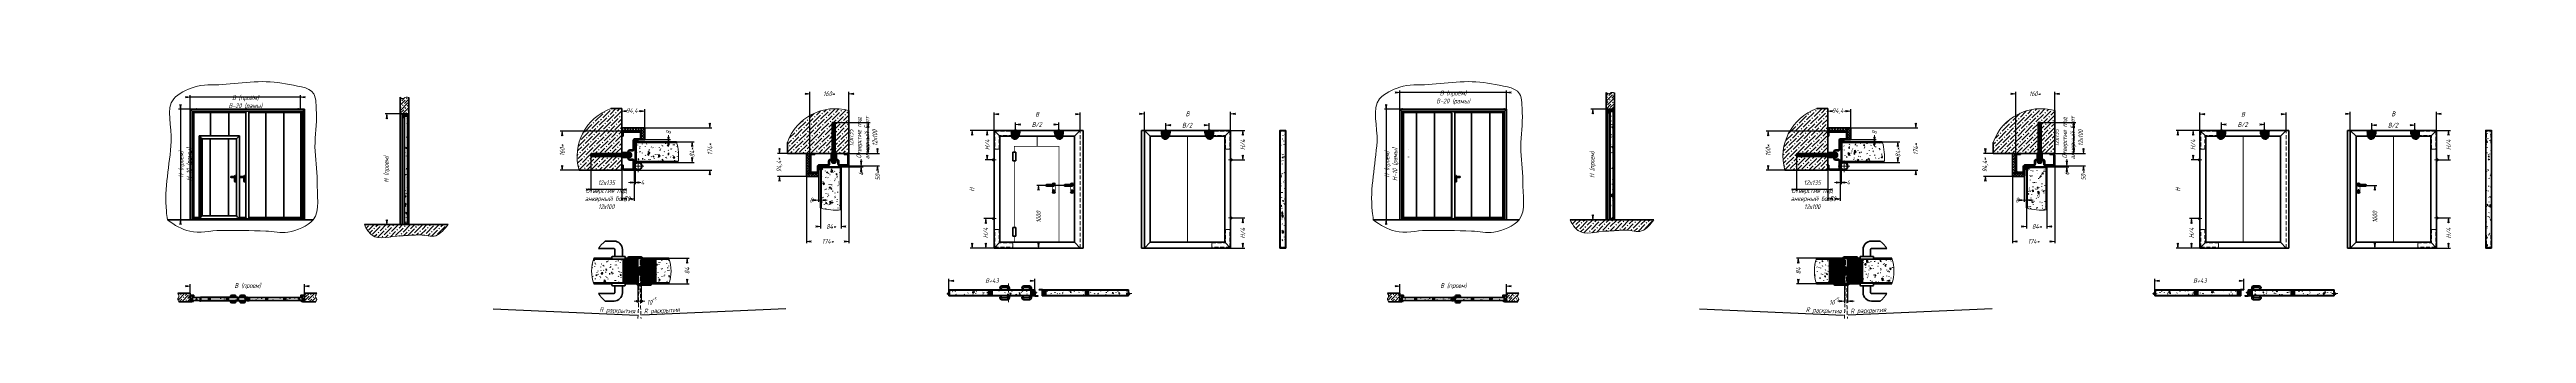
# Model space of a CAD drawing. Header units: millimetres. Extents: x -68 to 2520, y 0 to 297.
import ezdxf

# ---------------------------------------------------------------- set-up
doc = ezdxf.new("R2010")
doc.units = ezdxf.units.MM
for name, pattern in [('K5LT_AXLED', [13.660316, 9.160316, -1.5, 1.5, -1.5]), ('K5LT_BASIC', [0]), ('K5LT_DASHED', [6, 4, -2]), ('K5LT_THIN', [0]), ('K5LT_THIN_INCLUDED_TO_HATCHING', [0])]:
    doc.linetypes.add(name, pattern=pattern)
doc.layers.add('Системный слой', color=7, linetype='Continuous')
doc.styles.add('KDIMTEXTSTYLE', font='GOST_AU.SHX', dxfattribs={"width": 0.96, "oblique": 15, "height": 5})
doc.dimstyles.new('KDIMSTYLE (0.04)', dxfattribs={"dimtxt": 5, "dimasz": 1, "dimexe": 2, "dimexo": 0, "dimgap": 1, "dimtad": 1, "dimlfac": 25, "dimtxsty": 'KDIMTEXTSTYLE', "dimsah": 1, "dimcen": 0, "dimdle": 1, "dimadec": 0, "dimazin": 0, "dimtfac": 0.667, "dimtmove": 0, "dimatfit": 3, "dimfxl": 1, "dimtvp": 1, "dimtolj": 1, "dimtzin": 0, "dimarcsym": 0})
doc.dimstyles.new('KDIMSTYLE (0.40)', dxfattribs={"dimtxt": 5, "dimasz": 1, "dimexe": 2, "dimexo": 0, "dimgap": 1, "dimtad": 1, "dimlfac": 2.5, "dimtxsty": 'KDIMTEXTSTYLE', "dimsah": 1, "dimcen": 0, "dimdle": 1, "dimadec": 0, "dimazin": 0, "dimtfac": 0.667, "dimtmove": 0, "dimatfit": 3, "dimfxl": 1, "dimtvp": 1, "dimtolj": 1, "dimtzin": 0, "dimarcsym": 0})
doc.dimstyles.new('KDIMSTYLE (0.50)', dxfattribs={"dimtxt": 5, "dimasz": 1, "dimexe": 2, "dimexo": 0, "dimgap": 1, "dimtad": 1, "dimlfac": 2, "dimtxsty": 'KDIMTEXTSTYLE', "dimsah": 1, "dimcen": 0, "dimdle": 1, "dimadec": 0, "dimazin": 0, "dimtfac": 0.667, "dimtmove": 0, "dimatfit": 3, "dimfxl": 1, "dimtvp": 1, "dimtolj": 1, "dimtzin": 0, "dimarcsym": 0})
doc.dimstyles.new('KDIMSTYLE (1.50)', dxfattribs={"dimtxt": 5, "dimasz": 1, "dimexe": 2, "dimexo": 0, "dimgap": 1, "dimtad": 1, "dimlfac": 0.666667, "dimtxsty": 'KDIMTEXTSTYLE', "dimsah": 1, "dimcen": 0, "dimdle": 1, "dimadec": 0, "dimazin": 0, "dimtfac": 0.667, "dimtmove": 0, "dimatfit": 3, "dimfxl": 1, "dimtvp": 1, "dimtolj": 1, "dimtzin": 0, "dimarcsym": 0})
pattern_1 = [(45, (0, 0), (-2.828427, 2.828427), [11, -5]), (45, (9.1924, 9.1924), (-2.828427, 2.828427), [1, -15]), (45, (4.2426, 7.071), (-2.828427, 2.828427), [11, -5]), (45, (13.435, 16.2635), (-2.828427, 2.828427), [1, -15])]
pattern_2 = [(135, (0, 0), (-2.1213203, -2.1213203), [])]
pattern_3 = [(45, (0, 0), (-0.7071068, 0.7071068), []), (135, (0, 0), (-0.7071068, -0.7071068), [])]
pattern_4 = [(45, (0, 0), (-2.1213203, 2.1213203), [])]
pattern_5 = [(40, (7.66, 6.428), (-20.5692, 24.51342), [2, -30]), (130, (9.193, 7.713), (-24.51342, -20.5692), [2, -30]), (85, (7.66, 6.428), (-20.56883, 24.51297), [2.828, -42.426]), (60, (9.193, 7.713), (-27.7128, 16), [2, -30]), (150, (10.192, 9.445), (-16, -27.7128), [2, -30]), (105, (9.193, 7.713), (-27.7123, 15.9997), [2.828, -42.426]), (80, (16.853, 14.141), (-26.0974, 4.60168), [1.5, -25]), (170, (17.114, 15.618), (-4.60168, -26.0974), [1.5, -25]), (125, (16.853, 14.141), (-26.09695, 4.6016), [2.121, -35.355]), (100, (-18.796, -15.771), (-15.75692, -2.77837), [1, -15]), (190, (-18.97, -14.787), (2.77837, -15.75692), [1, -15]), (145, (-18.796, -15.771), (-15.75733, -2.77844), [1.414, -21.213]), (70, (1.233, 14.088), (-15.03508, 5.47232), [1, -15]), (160, (1.575, 15.028), (-5.47232, -15.03508), [1, -15]), (115, (1.233, 14.088), (-15.03547, 5.472463), [1.414, -21.213]), (85, (0, 0), (-9.351857, 7.84492), [0.3, -10]), (65, (0, 0), (-2.418448, 6.64463), [0.3, -10]), (105, (0, 0), (-6.193075, 7.658056), [0.5, -12]), (110, (0, 0), (-7.945929, 1.36463), [0.5, -7])]
pattern_6 = [(45, (0, 0), (-4.24264, 4.24264), [11, -5]), (45, (9.1924, 9.1924), (-4.24264, 4.24264), [1, -15]), (45, (3.5355, 7.778), (-4.24264, 4.24264), [11, -5]), (45, (12.728, 16.9706), (-4.24264, 4.24264), [1, -15])]
pattern_7 = [(45, (0, 0), (-0.35355339, 0.35355339), []), (135, (0, 0), (-0.35355339, -0.35355339), [])]
pattern_8 = [(45, (0, 0), (-1.4142136, 1.4142136), [])]
pattern_9 = [(-45, (0, 0), (1.4142136, 1.4142136), [])]
pattern_10 = [(45, (0, 0), (-1.0606602, 1.0606602), [])]
pattern_11 = [(-45, (0, 0), (0.7071068, 0.7071068), [])]
pattern_12 = [(45, (0, 0), (-0.7071068, 0.7071068), [])]
pattern_13 = [(45, (0, 0), (-1.4142136, 1.4142136), []), (135, (0, 0), (-1.4142136, -1.4142136), [])]
pattern_14 = [(135, (0, 0), (-1.0606602, -1.0606602), [])]

# ---------------------------------------------------------------- blocks, each defined once
blk = doc.blocks.new('KDIMARROW_01')
at = {"layer": 'Системный слой'}
blk.add_hatch(color=0, dxfattribs=at).paths.add_polyline_path([(0, 0), (-5, 0.7), (-4.5, 0), (-5, -0.7)])
at = {"layer": 'Системный слой', "color": 0, "linetype": 'K5LT_THIN', "lineweight": 18}
for p, q in [((-4.5, 0), (-5, 0.7)), ((-5, 0.7), (0, 0)), ((0, 0), (-5, -0.7)), ((-5, -0.7), (-4.5, 0)), ((0, 0), (-1, 0))]:
    blk.add_line(p, q, dxfattribs=at)
blk = doc.blocks.new('U11')
at = {"layer": 'Системный слой', "color": 5, "linetype": 'K5LT_BASIC', "lineweight": 60, "true_color": 0x0000ff}
for p, q in [((938.4, 189.5), (941.4, 189.5)), ((938.4, 180.5), (938.4, 189.5)), ((941.4, 189.5), (941.4, 180.5)), ((941.4, 180.5), (938.4, 180.5))]:
    blk.add_line(p, q, dxfattribs=at)
blk = doc.blocks.new('U12')
at = {"layer": 'Системный слой', "color": 5, "linetype": 'K5LT_BASIC', "lineweight": 60, "true_color": 0x0000ff}
for p, q in [((941.4, 110.7), (938.4, 110.7)), ((938.4, 110.7), (938.4, 101.7)), ((941.4, 101.7), (941.4, 110.7)), ((938.4, 101.7), (941.4, 101.7))]:
    blk.add_line(p, q, dxfattribs=at)
blk = doc.blocks.new('U13')
at = {"layer": 'Системный слой', "color": 5, "linetype": 'K5LT_BASIC', "lineweight": 60, "true_color": 0x0000ff}
for p, q in [((938.4, 189.5), (941.4, 189.5)), ((938.4, 180.5), (938.4, 189.5)), ((941.4, 189.5), (941.4, 180.5)), ((941.4, 180.5), (938.4, 180.5))]:
    blk.add_line(p, q, dxfattribs=at)
blk = doc.blocks.new('U14')
at = {"layer": 'Системный слой', "color": 5, "linetype": 'K5LT_BASIC', "lineweight": 60, "true_color": 0x0000ff}
for p, q in [((941.4, 110.7), (938.4, 110.7)), ((938.4, 110.7), (938.4, 101.7)), ((941.4, 101.7), (941.4, 110.7)), ((938.4, 101.7), (941.4, 101.7))]:
    blk.add_line(p, q, dxfattribs=at)
blk = doc.blocks.new('U15')
at = {"layer": 'Системный слой'}
h = blk.add_hatch(dxfattribs=at)
h.set_pattern_fill('Металл', angle=-45, style=0, pattern_type=0)
h.set_pattern_definition(pattern_11)
h.paths.add_polyline_path([(1142.4, 212.4), (1138.7, 212.4), (1138.7, 212.2), (1142.4, 212.2), (1142.5, 212.2), (1142.5, 212.4)])
h.paths.add_polyline_path([(1148.7, 212.4), (1144.5, 212.4), (1144.4, 212.4), (1144.4, 212.2), (1144.5, 212.2), (1148.7, 212.2)])
h = blk.add_hatch(dxfattribs=at)
h.set_pattern_fill('Неметалл', angle=45, style=0, pattern_type=0)
h.set_pattern_definition(pattern_3)
h.paths.add_polyline_path([(1142.4, 205.9), (1142.4, 212.2), (1138.7, 212.2), (1139.5, 207.1), (1140.1, 205.9), (1141.4, 204.1), (1143.9, 202.8), (1146, 203.6), (1147.6, 205.2), (1148.2, 207.8), (1148.3, 208.5), (1148.3, 210.6), (1148.7, 212.2), (1144.5, 212.2), (1144.5, 205.9), (1144.5, 205.6), (1144.5, 205.6), (1144.5, 205.4), (1142.4, 205.4), (1142.4, 205.6), (1142.4, 205.6)])
h = blk.add_hatch(dxfattribs=at)
h.set_pattern_fill('Металл', angle=45, style=0, pattern_type=0)
h.set_pattern_definition(pattern_4)
h.paths.add_polyline_path([(1142.7, 212.2), (1142.4, 212.2), (1142.4, 205.9), (1142.7, 205.9)])
h.paths.add_polyline_path([(1144.5, 212.2), (1144.3, 212.2), (1144.3, 205.9), (1144.5, 205.9)])
h = blk.add_hatch(dxfattribs=at)
h.set_pattern_fill('Металл', angle=45, style=0, pattern_type=0)
h.set_pattern_definition(pattern_10)
h.paths.add_polyline_path([(1142.7, 208.6), (1144.3, 208.6), (1144.3, 208.8), (1144.1, 208.8), (1144.1, 212.4), (1143.9, 212.6), (1143, 212.6), (1142.8, 212.4), (1142.8, 208.8), (1142.7, 208.8)])
at = {"layer": 'Системный слой', "color": 5, "linetype": 'K5LT_BASIC', "lineweight": 60, "true_color": 0x0000ff}
for p, q in [((1142.4, 212.2), (1138.7, 212.2)), ((1142.4, 212.6), (1142.4, 212.4)), ((1142.4, 212.6), (1142.8, 212.6)), ((1142.4, 212.4), (1142.5, 212.4)), ((1142.4, 212.2), (1142.4, 205.9)), ((1142.4, 212.2), (1142.7, 212.2)), ((1142.5, 212.4), (1142.5, 211.5)), ((1142.6, 211.3), (1142.5, 211.5)), ((1142.5, 211.1), (1142.7, 211.1)), ((1142.6, 211.3), (1142.8, 211.3)), ((1142.7, 212.2), (1142.7, 205.9)), ((1142.7, 211.1), (1142.8, 211.1)), ((1142.7, 208.8), (1142.8, 208.8)), ((1142.7, 208.6), (1142.7, 208.8)), ((1144.3, 208.6), (1142.7, 208.6)), ((1143, 212.6), (1142.8, 212.4)), ((1142.8, 211.3), (1142.8, 212.6)), ((1143, 212.6), (1142.8, 212.6)), ((1142.8, 208.8), (1142.8, 212.4)), ((1142.8, 208.6), (1143, 208.6)), ((1143, 212.6), (1143.9, 212.6)), ((1143, 208.6), (1143.1, 208.6)), ((1143.1, 208.6), (1143.3, 208.6)), ((1143.6, 208.6), (1143.7, 208.6)), ((1143.7, 208.6), (1143.9, 208.6)), ((1143.9, 212.6), (1144.1, 212.4)), ((1144.1, 212.6), (1143.9, 212.6)), ((1143.9, 208.6), (1144.1, 208.6)), ((1144.1, 212.6), (1144.5, 212.6)), ((1144.1, 211.3), (1144.1, 212.6)), ((1144.1, 208.8), (1144.1, 212.4)), ((1144.1, 211.3), (1144.3, 211.3)), ((1144.2, 211.3), (1144.1, 211.3)), ((1144.1, 211.1), (1144.3, 211.1)), ((1144.1, 208.8), (1144.3, 208.8)), ((1144.2, 208.8), (1144.1, 208.8)), ((1144.1, 208.6), (1144.2, 208.6)), ((1144.3, 212.2), (1144.5, 212.2)), ((1144.3, 212.2), (1144.3, 205.9)), ((1144.3, 211.3), (1144.4, 211.5)), ((1144.3, 211.1), (1144.4, 211.1)), ((1144.3, 208.6), (1144.3, 208.8)), ((1144.4, 212.4), (1144.4, 211.5)), ((1144.4, 212.4), (1144.5, 212.4)), ((1144.5, 212.6), (1144.5, 212.4)), ((1144.5, 212.2), (1144.5, 205.9)), ((1144.5, 212.2), (1148.7, 212.2)), ((1142.4, 205.9), (1142.7, 205.9)), ((1142.5, 205.9), (1142.4, 205.9)), ((1142.4, 205.6), (1142.4, 205.9)), ((1142.4, 205.4), (1142.4, 205.6)), ((1142.4, 205.6), (1144.5, 205.6)), ((1142.4, 205.4), (1144.5, 205.4)), ((1142.7, 206.9), (1142.5, 206.9)), ((1142.6, 206.9), (1142.5, 206.8)), ((1142.5, 205.9), (1142.5, 206.8)), ((1144.3, 206.9), (1142.6, 206.9)), ((1142.8, 206.9), (1143, 206.9)), ((1143, 206.9), (1143.1, 206.9)), ((1143.1, 206.9), (1143.3, 206.9)), ((1143.6, 206.9), (1143.7, 206.9)), ((1143.7, 206.9), (1143.9, 206.9)), ((1143.9, 206.9), (1144.1, 206.9)), ((1144.1, 206.9), (1144.2, 206.9)), ((1144.4, 206.9), (1144.3, 206.9)), ((1144.3, 206.9), (1144.4, 206.8)), ((1144.3, 205.9), (1144.5, 205.9)), ((1144.4, 205.9), (1144.4, 206.8)), ((1144.5, 205.9), (1144.4, 205.9)), ((1144.5, 205.6), (1144.5, 205.9)), ((1144.5, 205.6), (1144.5, 205.4))]:
    blk.add_line(p, q, dxfattribs=at)
at = {"layer": 'Системный слой', "color": 7, "linetype": 'K5LT_DASHED', "lineweight": 18}
for p, q in [((1142.5, 212.4), (1142.5, 212.4)), ((1142.8, 212.4), (1142.5, 212.4)), ((1142.5, 211.5), (1142.8, 211.5)), ((1144.4, 212.4), (1144.1, 212.4)), ((1144.1, 211.5), (1144.4, 211.5)), ((1144.5, 212.4), (1144.4, 212.4)), ((1144.4, 206.8), (1142.5, 206.8)), ((1142.5, 205.9), (1142.5, 205.9)), ((1142.5, 205.9), (1144.4, 205.9)), ((1144.4, 205.9), (1144.5, 205.9))]:
    blk.add_line(p, q, dxfattribs=at)
at = {"layer": 'Системный слой', "color": 7, "linetype": 'K5LT_THIN', "lineweight": 18}
for p, q in [((1142.5, 212.2), (1142.5, 211.1)), ((1142.6, 211.5), (1142.6, 212.4)), ((1144.3, 211.5), (1144.3, 212.4)), ((1144.4, 212.2), (1144.4, 211.1)), ((1142.5, 205.9), (1142.5, 206.9)), ((1142.6, 206.8), (1142.6, 205.9)), ((1144.3, 206.8), (1144.3, 205.9)), ((1144.4, 205.9), (1144.4, 206.9))]:
    blk.add_line(p, q, dxfattribs=at)
at = {"layer": 'Системный слой', "color": 30, "linetype": 'K5LT_AXLED', "lineweight": 18, "true_color": 0xff8000}
for p, q in [((1142.8, 213.3), (1142.8, 206.8)), ((1143.5, 203.4), (1143.5, 214.6)), ((1144.2, 213.3), (1144.2, 206.8))]:
    blk.add_line(p, q, dxfattribs=at)
at = {"layer": 'Системный слой', "color": 5, "linetype": 'K5LT_BASIC', "lineweight": 60, "true_color": 0x0000ff}
for centre, start, end in [((1144.2, 211.3), 159.9635, 180.0008), ((1144.2, 208.8), 33.842, 146.158), ((1144.2, 211.3), 0.0005, 20.0366)]:
    blk.add_arc(centre, 0.042, start, end, dxfattribs=at)
at = {"layer": 'Системный слой', "color": 7, "linetype": 'K5LT_THIN_INCLUDED_TO_HATCHING', "lineweight": 18}
blk.add_open_spline([(1138.7, 212.4), (1138.5, 209.9), (1139, 207.8), (1140.1, 205.9), (1140.4, 205.2), (1140.8, 204.6), (1141.4, 204.1), (1142, 203.5), (1143.1, 202.8), (1143.9, 202.8), (1145.2, 202.7), (1146.9, 204), (1147.6, 205.2), (1148.1, 206.1), (1148.2, 207.4), (1148.3, 208.5), (1148.3, 209.2), (1148.2, 209.9), (1148.3, 210.6), (1148.4, 211.2), (1148.5, 211.8), (1148.7, 212.4)], degree=3, knots=[0, 0, 0, 0, 1, 1, 1, 2, 2, 2, 3, 3, 3, 4, 4, 4, 5, 5, 5, 6, 6, 6, 7, 7, 7, 7], dxfattribs=at)
at = {"layer": 'Системный слой', "color": 5, "linetype": 'K5LT_BASIC', "lineweight": 60, "true_color": 0x0000ff}
for points, knots in [([(1142.7, 211.3), (1142.7, 211.3), (1142.7, 211.3), (1142.7, 211.2), (1142.7, 211.2), (1142.7, 211.2), (1142.7, 211.2), (1142.7, 211.2), (1142.7, 211.2), (1142.8, 211.2), (1142.8, 211.2), (1142.8, 211.2), (1142.8, 211.2), (1142.8, 211.2), (1142.8, 211.2), (1142.8, 211.2), (1142.8, 211.2), (1142.8, 211.2), (1142.8, 211.2), (1142.8, 211.2), (1142.8, 211.2), (1142.8, 211.2), (1142.8, 211.2), (1142.8, 211.2), (1142.8, 211.2), (1142.8, 211.2)], [0, 0, 0, 0, 0.552427, 0.998467, 1.475394, 1.988257, 2.545297, 3.161617, 3.866797, 4.716974, 5.81338, 7.355927, 9.008036, 10.091319, 11.174602, 12.256159, 13.332845, 15.44182, 16.079502, 16.624213, 17.168923, 17.713634, 18.803055, 23.704402, 26, 26, 26, 26]), ([(1142.7, 211.3), (1142.7, 211.3), (1142.7, 211.2), (1142.7, 211.2), (1142.7, 211.2), (1142.7, 211.2), (1142.7, 211.2), (1142.8, 211.2), (1142.8, 211.2), (1142.8, 211.2), (1142.8, 211.2), (1142.8, 211.2), (1142.8, 211.2), (1142.8, 211.2), (1142.8, 211.2), (1142.8, 211.2), (1142.8, 211.2), (1142.8, 211.2), (1142.8, 211.2), (1142.8, 211.3), (1142.8, 211.3)], [0, 0, 0, 0, 1.365395, 2.653236, 3.835292, 4.923251, 6.061444, 7.295259, 8.606467, 9.863945, 10.976345, 11.959094, 12.885543, 13.857199, 14.918257, 16.050726, 17.27733, 18.576625, 19.718251, 21, 21, 21, 21]), ([(1142.8, 211.3), (1142.8, 211.3), (1142.8, 211.3), (1142.8, 211.3), (1142.8, 211.3), (1142.8, 211.3), (1142.8, 211.3), (1142.8, 211.3), (1142.8, 211.3), (1142.8, 211.3), (1142.8, 211.3), (1142.8, 211.3), (1142.8, 211.3), (1142.8, 211.3), (1142.8, 211.3), (1142.7, 211.3), (1142.7, 211.3), (1142.7, 211.3), (1142.7, 211.3), (1142.7, 211.3), (1142.7, 211.3), (1142.7, 211.3)], [0, 0, 0, 0, 0.635371, 1.848191, 3.225299, 4.497912, 5.750662, 6.9961, 8.226664, 9.356029, 10.466727, 11.5097, 12.52807, 13.498602, 14.516509, 15.628082, 16.814463, 18.099453, 19.412387, 20.730071, 22, 22, 22, 22]), ([(1142.7, 211.1), (1142.7, 211.1), (1142.7, 211.1), (1142.7, 211), (1142.7, 211), (1142.7, 211), (1142.7, 211), (1142.7, 211), (1142.8, 211), (1142.8, 211), (1142.8, 211), (1142.8, 211), (1142.8, 211), (1142.8, 211), (1142.8, 211), (1142.8, 211), (1142.8, 211), (1142.8, 211)], [0, 0, 0, 0, 0.710322, 1.273445, 1.87884, 2.539284, 3.272261, 4.102554, 5.062224, 6.198866, 7.566426, 9.216873, 11.035123, 12.815144, 14.595165, 17.436996, 18, 18, 18, 18]), ([(1142.7, 211.1), (1142.7, 211.1), (1142.7, 211.1), (1142.7, 211), (1142.7, 211), (1142.7, 211), (1142.7, 211), (1142.8, 211), (1142.8, 211), (1142.8, 211), (1142.8, 211), (1142.8, 211), (1142.8, 211), (1142.8, 211), (1142.8, 211), (1142.8, 211), (1142.8, 211), (1142.8, 211.1), (1142.8, 211.1), (1142.8, 211.1)], [0, 0, 0, 0, 1.312746, 2.58758, 3.677722, 4.686463, 5.689731, 6.920865, 8.1983, 9.417929, 10.659337, 11.860724, 13.123598, 14.118512, 15.228288, 16.35239, 17.621424, 18.912975, 20, 20, 20, 20]), ([(1142.8, 211.1), (1142.8, 211.1), (1142.8, 211.1), (1142.8, 211.1), (1142.8, 211.1), (1142.8, 211.1), (1142.8, 211.1), (1142.8, 211.1), (1142.8, 211.1), (1142.8, 211.1), (1142.8, 211.1), (1142.8, 211.1), (1142.8, 211.1), (1142.7, 211.1), (1142.7, 211.1), (1142.7, 211.1), (1142.7, 211.1), (1142.7, 211.1), (1142.7, 211.1)], [0, 0, 0, 0, 1.592462, 2.785924, 3.828479, 4.866996, 5.899184, 7.021189, 8.189148, 9.563458, 10.873621, 12.085992, 13.033391, 14.033099, 15.089932, 16.33014, 17.573529, 19, 19, 19, 19]), ([(1142.8, 210.5), (1142.8, 210.5), (1142.8, 210.6), (1142.8, 210.6), (1142.8, 210.6), (1142.8, 210.6), (1142.8, 210.6), (1142.8, 210.6), (1142.8, 210.6), (1142.8, 210.6), (1142.8, 210.6), (1142.8, 210.6), (1142.8, 210.6), (1142.7, 210.6), (1142.7, 210.6), (1142.7, 210.6), (1142.7, 210.6), (1142.7, 210.5), (1142.7, 210.5)], [0, 0, 0, 0, 1.592462, 2.785924, 3.828479, 4.866996, 5.899184, 7.021189, 8.189148, 9.563458, 10.873621, 12.085992, 13.033391, 14.033099, 15.089932, 16.33014, 17.573529, 19, 19, 19, 19]), ([(1142.7, 210.5), (1142.7, 210.5), (1142.7, 210.5), (1142.7, 210.5), (1142.7, 210.5), (1142.7, 210.5), (1142.7, 210.5), (1142.7, 210.5), (1142.8, 210.5), (1142.8, 210.5), (1142.8, 210.5), (1142.8, 210.5), (1142.8, 210.5), (1142.8, 210.5), (1142.8, 210.5), (1142.8, 210.5), (1142.8, 210.5), (1142.8, 210.5)], [0, 0, 0, 0, 0.710322, 1.273445, 1.87884, 2.539284, 3.272261, 4.102554, 5.062224, 6.198866, 7.566426, 9.216873, 11.035123, 12.815144, 14.595165, 17.436996, 18, 18, 18, 18]), ([(1142.7, 210.5), (1142.7, 210.5), (1142.7, 210.5), (1142.7, 210.5), (1142.7, 210.5), (1142.7, 210.5), (1142.7, 210.5), (1142.8, 210.5), (1142.8, 210.5), (1142.8, 210.5), (1142.8, 210.5), (1142.8, 210.5), (1142.8, 210.5), (1142.8, 210.5), (1142.8, 210.5), (1142.8, 210.5), (1142.8, 210.5), (1142.8, 210.5), (1142.8, 210.5), (1142.8, 210.5)], [0, 0, 0, 0, 1.312746, 2.58758, 3.677722, 4.686463, 5.689731, 6.920865, 8.1983, 9.417929, 10.659337, 11.860724, 13.123598, 14.118512, 15.228288, 16.35239, 17.621424, 18.912975, 20, 20, 20, 20]), ([(1142.8, 210), (1142.8, 210), (1142.8, 210), (1142.8, 210), (1142.8, 210), (1142.8, 210.1), (1142.8, 210.1), (1142.8, 210.1), (1142.8, 210.1), (1142.8, 210.1), (1142.8, 210.1), (1142.8, 210.1), (1142.8, 210.1), (1142.7, 210.1), (1142.7, 210), (1142.7, 210), (1142.7, 210), (1142.7, 210), (1142.7, 210)], [0, 0, 0, 0, 1.592462, 2.785924, 3.828479, 4.866996, 5.899184, 7.021189, 8.189148, 9.563458, 10.873621, 12.085992, 13.033391, 14.033099, 15.089932, 16.33014, 17.573529, 19, 19, 19, 19]), ([(1142.7, 210), (1142.7, 210), (1142.7, 210), (1142.7, 210), (1142.7, 210), (1142.7, 210), (1142.7, 210), (1142.7, 210), (1142.8, 210), (1142.8, 210), (1142.8, 210), (1142.8, 210), (1142.8, 210), (1142.8, 210), (1142.8, 210), (1142.8, 209.9), (1142.8, 209.9), (1142.8, 209.9)], [0, 0, 0, 0, 0.710322, 1.273445, 1.87884, 2.539284, 3.272261, 4.102554, 5.062224, 6.198866, 7.566426, 9.216873, 11.035123, 12.815144, 14.595165, 17.436996, 18, 18, 18, 18]), ([(1142.7, 210), (1142.7, 210), (1142.7, 210), (1142.7, 210), (1142.7, 210), (1142.7, 210), (1142.7, 210), (1142.8, 210), (1142.8, 210), (1142.8, 210), (1142.8, 210), (1142.8, 210), (1142.8, 210), (1142.8, 210), (1142.8, 210), (1142.8, 210), (1142.8, 210), (1142.8, 210), (1142.8, 210), (1142.8, 210)], [0, 0, 0, 0, 1.312746, 2.58758, 3.677722, 4.686463, 5.689731, 6.920865, 8.1983, 9.417929, 10.659337, 11.860724, 13.123598, 14.118512, 15.228288, 16.35239, 17.621424, 18.912975, 20, 20, 20, 20]), ([(1142.7, 209.5), (1142.7, 209.5), (1142.7, 209.5), (1142.7, 209.5), (1142.7, 209.5), (1142.7, 209.5), (1142.7, 209.5), (1142.7, 209.5), (1142.8, 209.5), (1142.8, 209.5), (1142.8, 209.4), (1142.8, 209.4), (1142.8, 209.4), (1142.8, 209.4), (1142.8, 209.4), (1142.8, 209.4), (1142.8, 209.4), (1142.8, 209.4)], [0, 0, 0, 0, 0.710322, 1.273445, 1.87884, 2.539284, 3.272261, 4.102554, 5.062224, 6.198866, 7.566426, 9.216873, 11.035123, 12.815144, 14.595165, 17.436996, 18, 18, 18, 18]), ([(1142.7, 209.5), (1142.7, 209.5), (1142.7, 209.5), (1142.7, 209.5), (1142.7, 209.5), (1142.7, 209.5), (1142.7, 209.5), (1142.8, 209.5), (1142.8, 209.5), (1142.8, 209.5), (1142.8, 209.5), (1142.8, 209.5), (1142.8, 209.5), (1142.8, 209.5), (1142.8, 209.5), (1142.8, 209.5), (1142.8, 209.5), (1142.8, 209.5), (1142.8, 209.5), (1142.8, 209.5)], [0, 0, 0, 0, 1.312746, 2.58758, 3.677722, 4.686463, 5.689731, 6.920865, 8.1983, 9.417929, 10.659337, 11.860724, 13.123598, 14.118512, 15.228288, 16.35239, 17.621424, 18.912975, 20, 20, 20, 20]), ([(1142.8, 209.5), (1142.8, 209.5), (1142.8, 209.5), (1142.8, 209.5), (1142.8, 209.5), (1142.8, 209.5), (1142.8, 209.5), (1142.8, 209.5), (1142.8, 209.5), (1142.8, 209.5), (1142.8, 209.5), (1142.8, 209.5), (1142.8, 209.5), (1142.7, 209.5), (1142.7, 209.5), (1142.7, 209.5), (1142.7, 209.5), (1142.7, 209.5), (1142.7, 209.5)], [0, 0, 0, 0, 1.592462, 2.785924, 3.828479, 4.866996, 5.899184, 7.021189, 8.189148, 9.563458, 10.873621, 12.085992, 13.033391, 14.033099, 15.089932, 16.33014, 17.573529, 19, 19, 19, 19]), ([(1142.8, 209), (1142.8, 209), (1142.8, 209), (1142.8, 209), (1142.8, 209), (1142.8, 209.1), (1142.8, 209.1), (1142.8, 209.1), (1142.8, 209.1), (1142.8, 209.1), (1142.8, 209.1), (1142.8, 209.1), (1142.8, 209.1), (1142.8, 209.1), (1142.8, 209.1), (1142.7, 209.1), (1142.7, 209.1), (1142.7, 209.1), (1142.7, 209), (1142.7, 209), (1142.7, 209), (1142.7, 209)], [0, 0, 0, 0, 0.635371, 1.848191, 3.225299, 4.497912, 5.750662, 6.9961, 8.226664, 9.356029, 10.466727, 11.5097, 12.52807, 13.498602, 14.516509, 15.628082, 16.814463, 18.099453, 19.412387, 20.730071, 22, 22, 22, 22]), ([(1142.8, 209), (1142.8, 209), (1142.8, 209), (1142.8, 209), (1142.8, 209), (1142.8, 209), (1142.8, 209), (1142.8, 209), (1142.8, 209), (1142.8, 209), (1142.8, 209), (1142.8, 209), (1142.8, 209), (1142.8, 209), (1142.8, 209), (1142.8, 209), (1142.8, 209), (1142.7, 209), (1142.7, 209), (1142.7, 209), (1142.7, 209), (1142.7, 209), (1142.7, 209), (1142.7, 209), (1142.7, 209)], [0, 0, 0, 0, 4.670773, 7.80962, 8.855432, 9.378304, 9.901176, 10.423771, 11.468961, 12.52152, 13.567838, 14.613222, 15.657429, 16.701635, 17.745841, 19.312683, 20.838583, 21.772542, 22.484127, 23.085285, 23.621368, 24.11109, 24.563671, 25, 25, 25, 25]), ([(1142.7, 209), (1142.7, 209), (1142.7, 209), (1142.7, 209), (1142.7, 209), (1142.7, 209), (1142.7, 209), (1142.8, 209), (1142.8, 209), (1142.8, 209), (1142.8, 209), (1142.8, 209), (1142.8, 209), (1142.8, 209), (1142.8, 209), (1142.8, 209), (1142.8, 209), (1142.8, 209), (1142.8, 209), (1142.8, 209), (1142.8, 209)], [0, 0, 0, 0, 1.365395, 2.653236, 3.835292, 4.923251, 6.061444, 7.295259, 8.606467, 9.863945, 10.976345, 11.959094, 12.885543, 13.857199, 14.918257, 16.050726, 17.27733, 18.576625, 19.718251, 21, 21, 21, 21]), ([(1142.8, 208.8), (1142.8, 208.8), (1142.8, 208.8), (1142.8, 208.8), (1142.8, 208.8), (1142.8, 208.8), (1142.8, 208.8), (1142.8, 208.8), (1142.8, 208.8), (1142.8, 208.8), (1142.8, 208.8), (1142.8, 208.8), (1142.8, 208.8), (1142.8, 208.8), (1142.8, 208.8), (1142.8, 208.8), (1142.8, 208.8), (1142.7, 208.8), (1142.7, 208.8), (1142.7, 208.9), (1142.7, 208.9), (1142.7, 208.9), (1142.7, 208.9), (1142.7, 208.9), (1142.7, 208.9)], [0, 0, 0, 0, 4.070256, 7.301823, 8.378528, 8.916845, 9.455163, 9.993195, 11.069259, 12.152911, 13.230136, 14.306401, 15.381453, 16.456504, 17.531556, 19.144682, 20.715657, 21.677204, 22.409809, 23.028725, 23.580643, 24.084832, 24.550782, 25, 25, 25, 25]), ([(1142.7, 208.9), (1142.7, 208.9), (1142.7, 208.9), (1142.7, 208.9), (1142.7, 208.9), (1142.7, 208.8), (1142.7, 208.8), (1142.8, 208.8), (1142.8, 208.8), (1142.8, 208.8), (1142.8, 208.8), (1142.8, 208.8), (1142.8, 208.8), (1142.8, 208.8), (1142.8, 208.8), (1142.8, 208.8), (1142.8, 208.9), (1142.8, 208.9), (1142.8, 208.9), (1142.8, 208.9), (1142.8, 208.9)], [0, 0, 0, 0, 1.365395, 2.653236, 3.835292, 4.923251, 6.061444, 7.295259, 8.606467, 9.863945, 10.976345, 11.959094, 12.885543, 13.857199, 14.918257, 16.050726, 17.27733, 18.576625, 19.718251, 21, 21, 21, 21]), ([(1142.8, 208.9), (1142.8, 208.9), (1142.8, 208.9), (1142.8, 208.9), (1142.8, 208.9), (1142.8, 208.9), (1142.8, 208.9), (1142.8, 208.9), (1142.8, 208.9), (1142.8, 208.9), (1142.8, 208.9), (1142.8, 208.9), (1142.8, 208.9), (1142.8, 208.9), (1142.8, 208.9), (1142.7, 208.9), (1142.7, 208.9), (1142.7, 208.9), (1142.7, 208.9), (1142.7, 208.9), (1142.7, 208.9), (1142.7, 208.9)], [0, 0, 0, 0, 0.635371, 1.848191, 3.225299, 4.497912, 5.750662, 6.9961, 8.226664, 9.356029, 10.466727, 11.5097, 12.52807, 13.498602, 14.516509, 15.628082, 16.814463, 18.099453, 19.412387, 20.730071, 22, 22, 22, 22]), ([(1142.8, 211.3), (1142.8, 211.3), (1142.8, 211.3), (1142.8, 211.3), (1142.8, 211.3), (1142.8, 211.3), (1142.8, 211.3), (1142.8, 211.3), (1142.8, 211.3), (1142.8, 211.3), (1142.8, 211.3), (1142.8, 211.3)], [0, 0, 0, 0, 1.223854, 2.314975, 3.403066, 3.963662, 4.51018, 5.056698, 6.149733, 8.335804, 12, 12, 12, 12]), ([(1142.8, 211.1), (1142.8, 211.1), (1142.8, 211.1), (1142.8, 211.1), (1142.8, 211.1), (1142.8, 211.1)], [0, 0, 0, 0, 2.795788, 4.890683, 6, 6, 6, 6]), ([(1142.8, 210.6), (1142.8, 210.6), (1142.8, 210.6), (1142.8, 210.6), (1142.8, 210.6), (1142.8, 210.6)], [0, 0, 0, 0, 2.795788, 4.890683, 6, 6, 6, 6]), ([(1142.8, 210), (1142.8, 210), (1142.8, 210), (1142.8, 210), (1142.8, 210), (1142.8, 210)], [0, 0, 0, 0, 2.795788, 4.890683, 6, 6, 6, 6]), ([(1142.8, 209.5), (1142.8, 209.5), (1142.8, 209.5), (1142.8, 209.5), (1142.8, 209.5), (1142.8, 209.5)], [0, 0, 0, 0, 2.795788, 4.890683, 6, 6, 6, 6]), ([(1142.8, 209.1), (1142.8, 209.1), (1142.8, 209.1), (1142.8, 209.1), (1142.8, 209.1), (1142.8, 209.1), (1142.8, 209.1), (1142.8, 209.1), (1142.8, 209.1), (1142.8, 209.1), (1142.8, 209.1)], [0, 0, 0, 0, 3.141586, 6.148722, 7.15064, 7.651493, 8.152347, 8.6532, 9.152897, 11, 11, 11, 11]), ([(1142.8, 208.9), (1142.8, 208.9), (1142.8, 208.9), (1142.8, 208.9), (1142.8, 208.9), (1142.8, 208.9), (1142.8, 208.9), (1142.8, 208.9), (1142.8, 208.9), (1142.8, 208.9), (1142.8, 208.9)], [0, 0, 0, 0, 3.141586, 6.148722, 7.15064, 7.651493, 8.152347, 8.6532, 9.152897, 11, 11, 11, 11]), ([(1144.1, 211.3), (1144.1, 211.3), (1144.1, 211.3), (1144.1, 211.3), (1144.1, 211.3), (1144.1, 211.3), (1144.1, 211.3), (1144.1, 211.3), (1144.1, 211.3)], [0, 0, 0, 0, 1.629665, 3.682423, 5.323635, 6.553764, 7.782999, 9, 9, 9, 9]), ([(1144.2, 211.3), (1144.2, 211.3), (1144.2, 211.3), (1144.2, 211.3), (1144.2, 211.3), (1144.2, 211.3), (1144.2, 211.3), (1144.2, 211.3), (1144.2, 211.3), (1144.2, 211.3), (1144.2, 211.3), (1144.1, 211.3), (1144.1, 211.3), (1144.1, 211.3), (1144.1, 211.3), (1144.1, 211.3), (1144.1, 211.3), (1144.1, 211.3), (1144.1, 211.3), (1144.1, 211.3)], [0, 0, 0, 0, 0.653359, 1.709876, 2.949508, 4.256046, 5.618612, 6.995436, 8.333358, 9.603875, 10.823608, 11.920469, 12.969321, 14.065223, 15.320861, 16.66673, 18.004809, 19.290772, 20, 20, 20, 20]), ([(1144.1, 211.2), (1144.1, 211.2), (1144.1, 211.2), (1144.1, 211.2), (1144.1, 211.2), (1144.1, 211.2), (1144.2, 211.2), (1144.2, 211.2), (1144.2, 211.2), (1144.2, 211.2), (1144.2, 211.2), (1144.2, 211.2), (1144.2, 211.2), (1144.2, 211.2), (1144.2, 211.2), (1144.2, 211.2), (1144.2, 211.2), (1144.2, 211.2), (1144.2, 211.2), (1144.2, 211.2), (1144.2, 211.2), (1144.2, 211.2)], [0, 0, 0, 0, 2.693343, 5.458153, 7.300159, 8.680803, 10.06047, 10.979549, 11.897916, 12.815394, 13.731753, 14.648111, 16.015951, 17.385191, 18.576085, 19.348049, 19.948083, 20.461808, 20.9215, 21.343251, 22, 22, 22, 22]), ([(1144.1, 211.1), (1144.1, 211.1), (1144.1, 211.1), (1144.1, 211.1), (1144.1, 211.1), (1144.1, 211.1), (1144.1, 211.1), (1144.1, 211.1), (1144.1, 211.1)], [0, 0, 0, 0, 1.540045, 3.592854, 5.234123, 6.464308, 7.693617, 9, 9, 9, 9]), ([(1144.2, 211.2), (1144.2, 211.2), (1144.2, 211.2), (1144.2, 211.2), (1144.2, 211.2), (1144.2, 211.2), (1144.2, 211.1), (1144.2, 211.1), (1144.2, 211.1), (1144.2, 211.1), (1144.2, 211.1), (1144.2, 211.1), (1144.1, 211.1), (1144.1, 211.1), (1144.1, 211.1), (1144.1, 211.2), (1144.1, 211.2), (1144.1, 211.2), (1144.1, 211.2), (1144.1, 211.2), (1144.1, 211.2)], [0, 0, 0, 0, 1.365395, 2.653236, 3.835292, 4.923251, 6.061444, 7.295258, 8.606467, 9.863944, 10.976345, 11.959094, 12.885543, 13.857199, 14.918257, 16.050726, 17.27733, 18.576625, 19.71825, 21, 21, 21, 21]), ([(1144.1, 211.2), (1144.1, 211.2), (1144.1, 211.2), (1144.1, 211.2), (1144.1, 211.2), (1144.1, 211.2), (1144.1, 211.2), (1144.1, 211.2), (1144.1, 211.2), (1144.2, 211.2), (1144.2, 211.2), (1144.2, 211.2), (1144.2, 211.2), (1144.2, 211.2), (1144.2, 211.2), (1144.2, 211.2), (1144.2, 211.2), (1144.2, 211.2), (1144.2, 211.2), (1144.2, 211.2), (1144.2, 211.2), (1144.2, 211.2)], [0, 0, 0, 0, 0.635371, 1.848191, 3.225299, 4.497912, 5.750662, 6.9961, 8.226663, 9.356029, 10.466727, 11.5097, 12.52807, 13.498602, 14.516509, 15.628082, 16.814463, 18.099453, 19.412387, 20.730071, 22, 22, 22, 22]), ([(1144.2, 210.8), (1144.2, 210.8), (1144.2, 210.8), (1144.2, 210.8), (1144.2, 210.8), (1144.2, 210.8), (1144.2, 210.8), (1144.2, 210.8), (1144.2, 210.8), (1144.2, 210.8), (1144.2, 210.9), (1144.2, 210.9), (1144.1, 210.9), (1144.1, 210.9), (1144.1, 210.9), (1144.1, 210.9)], [0, 0, 0, 0, 0.631462, 1.136407, 1.684433, 2.288542, 2.966282, 3.743587, 4.654178, 5.746716, 7.084398, 8.746898, 10.824696, 13.400366, 16, 16, 16, 16]), ([(1144.1, 210.8), (1144.1, 210.8), (1144.1, 210.8), (1144.1, 210.8), (1144.1, 210.8), (1144.1, 210.8)], [0, 0, 0, 0, 2.062155, 5.274755, 6, 6, 6, 6]), ([(1144.2, 210.8), (1144.2, 210.8), (1144.2, 210.8), (1144.2, 210.8), (1144.2, 210.8), (1144.2, 210.8), (1144.2, 210.8), (1144.2, 210.8), (1144.2, 210.8), (1144.2, 210.8), (1144.2, 210.8), (1144.1, 210.8), (1144.1, 210.8), (1144.1, 210.8), (1144.1, 210.8), (1144.1, 210.8), (1144.1, 210.8), (1144.1, 210.8), (1144.1, 210.8), (1144.1, 210.8)], [0, 0, 0, 0, 1.312746, 2.58758, 3.677722, 4.686463, 5.689731, 6.920865, 8.1983, 9.417929, 10.659337, 11.860724, 13.123598, 14.118512, 15.228288, 16.35239, 17.621424, 18.912975, 20, 20, 20, 20]), ([(1144.1, 210.8), (1144.1, 210.8), (1144.1, 210.8), (1144.1, 210.8), (1144.1, 210.8), (1144.1, 210.8), (1144.1, 210.8), (1144.1, 210.8), (1144.2, 210.8), (1144.2, 210.8), (1144.2, 210.8), (1144.2, 210.8), (1144.2, 210.8), (1144.2, 210.8), (1144.2, 210.8), (1144.2, 210.8), (1144.2, 210.8), (1144.2, 210.8), (1144.2, 210.8)], [0, 0, 0, 0, 1.592461, 2.785924, 3.828479, 4.866996, 5.899184, 7.021189, 8.189148, 9.563458, 10.873621, 12.085992, 13.033391, 14.033099, 15.089932, 16.33014, 17.573529, 19, 19, 19, 19]), ([(1144.2, 210.3), (1144.2, 210.3), (1144.2, 210.3), (1144.2, 210.3), (1144.2, 210.3), (1144.2, 210.3), (1144.2, 210.3), (1144.2, 210.3), (1144.2, 210.3), (1144.2, 210.3), (1144.2, 210.3), (1144.2, 210.3), (1144.1, 210.3), (1144.1, 210.4), (1144.1, 210.4), (1144.1, 210.4)], [0, 0, 0, 0, 0.631462, 1.136407, 1.684433, 2.288542, 2.966282, 3.743587, 4.654178, 5.746716, 7.084398, 8.746898, 10.824696, 13.400366, 16, 16, 16, 16]), ([(1144.1, 210.3), (1144.1, 210.3), (1144.1, 210.3), (1144.1, 210.3), (1144.1, 210.3), (1144.1, 210.3)], [0, 0, 0, 0, 2.062155, 5.274755, 6, 6, 6, 6]), ([(1144.2, 210.3), (1144.2, 210.3), (1144.2, 210.3), (1144.2, 210.3), (1144.2, 210.3), (1144.2, 210.3), (1144.2, 210.2), (1144.2, 210.2), (1144.2, 210.2), (1144.2, 210.2), (1144.2, 210.2), (1144.1, 210.2), (1144.1, 210.2), (1144.1, 210.2), (1144.1, 210.3), (1144.1, 210.3), (1144.1, 210.3), (1144.1, 210.3), (1144.1, 210.3), (1144.1, 210.3)], [0, 0, 0, 0, 1.312746, 2.58758, 3.677722, 4.686463, 5.689731, 6.920865, 8.1983, 9.417929, 10.659337, 11.860724, 13.123598, 14.118512, 15.228288, 16.35239, 17.621424, 18.912975, 20, 20, 20, 20]), ([(1144.1, 210.3), (1144.1, 210.3), (1144.1, 210.3), (1144.1, 210.3), (1144.1, 210.3), (1144.1, 210.3), (1144.1, 210.3), (1144.1, 210.3), (1144.2, 210.3), (1144.2, 210.3), (1144.2, 210.3), (1144.2, 210.3), (1144.2, 210.3), (1144.2, 210.3), (1144.2, 210.3), (1144.2, 210.3), (1144.2, 210.3), (1144.2, 210.3), (1144.2, 210.3)], [0, 0, 0, 0, 1.592461, 2.785924, 3.828479, 4.866996, 5.899184, 7.021189, 8.189148, 9.563458, 10.873621, 12.085992, 13.033391, 14.033099, 15.089932, 16.33014, 17.573529, 19, 19, 19, 19]), ([(1144.1, 209.8), (1144.1, 209.8), (1144.1, 209.7), (1144.1, 209.7), (1144.1, 209.7), (1144.1, 209.7)], [0, 0, 0, 0, 2.062155, 5.274755, 6, 6, 6, 6]), ([(1144.2, 209.8), (1144.2, 209.8), (1144.2, 209.8), (1144.2, 209.8), (1144.2, 209.8), (1144.2, 209.8), (1144.2, 209.8), (1144.2, 209.8), (1144.2, 209.8), (1144.2, 209.8), (1144.2, 209.8), (1144.2, 209.8), (1144.1, 209.8), (1144.1, 209.8), (1144.1, 209.8), (1144.1, 209.8)], [0, 0, 0, 0, 0.631462, 1.136407, 1.684433, 2.288542, 2.966282, 3.743587, 4.654178, 5.746716, 7.084398, 8.746898, 10.824696, 13.400366, 16, 16, 16, 16]), ([(1144.2, 209.8), (1144.2, 209.8), (1144.2, 209.8), (1144.2, 209.7), (1144.2, 209.7), (1144.2, 209.7), (1144.2, 209.7), (1144.2, 209.7), (1144.2, 209.7), (1144.2, 209.7), (1144.2, 209.7), (1144.1, 209.7), (1144.1, 209.7), (1144.1, 209.7), (1144.1, 209.7), (1144.1, 209.7), (1144.1, 209.7), (1144.1, 209.8), (1144.1, 209.8), (1144.1, 209.8)], [0, 0, 0, 0, 1.312746, 2.58758, 3.677722, 4.686463, 5.689731, 6.920865, 8.1983, 9.417929, 10.659337, 11.860724, 13.123598, 14.118512, 15.228288, 16.35239, 17.621424, 18.912975, 20, 20, 20, 20]), ([(1144.1, 209.8), (1144.1, 209.8), (1144.1, 209.8), (1144.1, 209.8), (1144.1, 209.8), (1144.1, 209.8), (1144.1, 209.8), (1144.1, 209.8), (1144.2, 209.8), (1144.2, 209.8), (1144.2, 209.8), (1144.2, 209.8), (1144.2, 209.8), (1144.2, 209.8), (1144.2, 209.8), (1144.2, 209.8), (1144.2, 209.8), (1144.2, 209.8), (1144.2, 209.8)], [0, 0, 0, 0, 1.592461, 2.785924, 3.828479, 4.866996, 5.899184, 7.021189, 8.189148, 9.563458, 10.873621, 12.085992, 13.033391, 14.033099, 15.089932, 16.33014, 17.573529, 19, 19, 19, 19]), ([(1144.2, 209.2), (1144.2, 209.2), (1144.2, 209.2), (1144.2, 209.3), (1144.2, 209.3), (1144.2, 209.3), (1144.2, 209.3), (1144.2, 209.3), (1144.2, 209.3), (1144.2, 209.3), (1144.2, 209.3), (1144.2, 209.3), (1144.1, 209.3), (1144.1, 209.3), (1144.1, 209.3), (1144.1, 209.3)], [0, 0, 0, 0, 0.631462, 1.136407, 1.684433, 2.288542, 2.966282, 3.743587, 4.654178, 5.746716, 7.084398, 8.746898, 10.824696, 13.400366, 16, 16, 16, 16]), ([(1144.1, 209.2), (1144.1, 209.2), (1144.1, 209.3), (1144.1, 209.3), (1144.1, 209.3), (1144.1, 209.3), (1144.1, 209.3), (1144.1, 209.3), (1144.2, 209.3), (1144.2, 209.3), (1144.2, 209.3), (1144.2, 209.3), (1144.2, 209.3), (1144.2, 209.3), (1144.2, 209.3), (1144.2, 209.3), (1144.2, 209.3), (1144.2, 209.2), (1144.2, 209.2)], [0, 0, 0, 0, 1.592461, 2.785924, 3.828479, 4.866996, 5.899184, 7.021189, 8.189148, 9.563458, 10.873621, 12.085992, 13.033391, 14.033099, 15.089932, 16.33014, 17.573529, 19, 19, 19, 19]), ([(1144.1, 209.2), (1144.1, 209.2), (1144.1, 209.2), (1144.1, 209.2), (1144.1, 209.2), (1144.1, 209.2)], [0, 0, 0, 0, 2.062155, 5.274755, 6, 6, 6, 6]), ([(1144.2, 209.2), (1144.2, 209.2), (1144.2, 209.2), (1144.2, 209.2), (1144.2, 209.2), (1144.2, 209.2), (1144.2, 209.2), (1144.2, 209.2), (1144.2, 209.2), (1144.2, 209.2), (1144.2, 209.2), (1144.1, 209.2), (1144.1, 209.2), (1144.1, 209.2), (1144.1, 209.2), (1144.1, 209.2), (1144.1, 209.2), (1144.1, 209.2), (1144.1, 209.2), (1144.1, 209.2)], [0, 0, 0, 0, 1.312746, 2.58758, 3.677722, 4.686463, 5.689731, 6.920865, 8.1983, 9.417929, 10.659337, 11.860724, 13.123598, 14.118512, 15.228288, 16.35239, 17.621424, 18.912975, 20, 20, 20, 20]), ([(1144.2, 209), (1144.2, 209), (1144.2, 209), (1144.2, 209), (1144.2, 209), (1144.2, 209), (1144.2, 209), (1144.2, 209), (1144.2, 209), (1144.2, 209), (1144.2, 209), (1144.2, 209), (1144.2, 209), (1144.2, 209), (1144.2, 209), (1144.2, 209), (1144.2, 209), (1144.2, 209), (1144.1, 209), (1144.1, 209), (1144.1, 209), (1144.1, 209), (1144.1, 209), (1144.1, 209), (1144.1, 209), (1144.1, 209)], [0, 0, 0, 0, 0.237357, 0.555433, 1.002449, 1.480709, 1.99571, 2.556545, 3.179596, 3.8964, 4.768094, 5.911397, 7.540704, 9.257313, 10.33169, 11.418209, 12.500098, 13.581986, 14.661971, 16.279521, 17.885864, 19.468194, 21.545338, 24.067699, 26, 26, 26, 26]), ([(1144.2, 209), (1144.2, 209), (1144.2, 208.9), (1144.2, 208.9), (1144.2, 208.9), (1144.2, 208.9), (1144.2, 208.9), (1144.2, 208.9), (1144.2, 208.9), (1144.2, 208.9), (1144.2, 208.9), (1144.2, 208.9), (1144.1, 208.9), (1144.1, 208.9), (1144.1, 208.9), (1144.1, 208.9), (1144.1, 208.9), (1144.1, 208.9), (1144.1, 208.9), (1144.1, 209), (1144.1, 209)], [0, 0, 0, 0, 1.365395, 2.653236, 3.835292, 4.923251, 6.061444, 7.295258, 8.606467, 9.863944, 10.976345, 11.959094, 12.885543, 13.857199, 14.918257, 16.050726, 17.27733, 18.576625, 19.71825, 21, 21, 21, 21]), ([(1144.1, 209), (1144.1, 209), (1144.1, 209), (1144.1, 209), (1144.1, 209), (1144.1, 209), (1144.1, 209), (1144.1, 209), (1144.1, 209), (1144.2, 209), (1144.2, 209), (1144.2, 209), (1144.2, 209), (1144.2, 209), (1144.2, 209), (1144.2, 209), (1144.2, 209), (1144.2, 209), (1144.2, 209), (1144.2, 209), (1144.2, 209), (1144.2, 209)], [0, 0, 0, 0, 0.635371, 1.848191, 3.225299, 4.497912, 5.750662, 6.9961, 8.226663, 9.356029, 10.466727, 11.5097, 12.52807, 13.498602, 14.516509, 15.628082, 16.814463, 18.099453, 19.412387, 20.730071, 22, 22, 22, 22]), ([(1144.1, 208.9), (1144.1, 208.9), (1144.1, 208.9), (1144.1, 208.9), (1144.1, 208.9), (1144.1, 208.9), (1144.1, 208.9), (1144.1, 208.9), (1144.1, 208.9)], [0, 0, 0, 0, 1.42655, 2.239326, 3.455449, 4.658626, 6.245066, 9, 9, 9, 9]), ([(1144.2, 208.8), (1144.2, 208.8), (1144.2, 208.8), (1144.2, 208.8), (1144.2, 208.8), (1144.2, 208.8), (1144.2, 208.8), (1144.2, 208.8), (1144.2, 208.8), (1144.2, 208.8), (1144.2, 208.8), (1144.2, 208.8), (1144.2, 208.8), (1144.1, 208.8), (1144.1, 208.8), (1144.1, 208.8), (1144.1, 208.8), (1144.1, 208.8), (1144.1, 208.9), (1144.1, 208.9), (1144.1, 208.9)], [0, 0, 0, 0, 0.226876, 0.77684, 1.411604, 2.183387, 3.195305, 4.637137, 6.164392, 7.116392, 8.07915, 9.037806, 9.996462, 10.953431, 12.386734, 13.810106, 15.212201, 17.052747, 19.287798, 21, 21, 21, 21]), ([(1144.2, 211.3), (1144.2, 211.3), (1144.2, 211.3), (1144.2, 211.3), (1144.2, 211.3), (1144.2, 211.3), (1144.2, 211.3)], [0, 0, 0, 0, 2.12116, 3.551462, 4.981765, 7, 7, 7, 7])]:
    blk.add_open_spline(points, degree=3, knots=knots, dxfattribs=at)
blk = doc.blocks.new('U16')
at = {"layer": 'Системный слой'}
h = blk.add_hatch(dxfattribs=at)
h.set_pattern_fill('Металл', angle=-45, style=0, pattern_type=0)
h.set_pattern_definition(pattern_11)
h.paths.add_polyline_path([(1099.4, 212.4), (1103.1, 212.4), (1103.1, 212.2), (1099.4, 212.2), (1099.3, 212.2), (1099.3, 212.4)])
h.paths.add_polyline_path([(1093.1, 212.4), (1097.3, 212.4), (1097.4, 212.4), (1097.4, 212.2), (1097.3, 212.2), (1093.2, 212.2)])
h = blk.add_hatch(dxfattribs=at)
h.set_pattern_fill('Неметалл', angle=45, style=0, pattern_type=0)
h.set_pattern_definition(pattern_3)
h.paths.add_polyline_path([(1099.4, 205.9), (1099.4, 212.2), (1103.1, 212.2), (1102.4, 207.1), (1101.7, 205.9), (1100.5, 204.1), (1097.9, 202.8), (1095.8, 203.6), (1094.2, 205.2), (1093.6, 207.8), (1093.5, 208.5), (1093.5, 210.6), (1093.2, 212.2), (1097.3, 212.2), (1097.3, 205.9), (1097.3, 205.6), (1097.3, 205.6), (1097.3, 205.4), (1099.4, 205.4), (1099.4, 205.6), (1099.4, 205.6)])
h = blk.add_hatch(dxfattribs=at)
h.set_pattern_fill('Металл', angle=45, style=0, pattern_type=0)
h.set_pattern_definition(pattern_4)
h.paths.add_polyline_path([(1099.2, 212.2), (1099.4, 212.2), (1099.4, 205.9), (1099.2, 205.9)])
h.paths.add_polyline_path([(1097.3, 212.2), (1097.5, 212.2), (1097.5, 205.9), (1097.3, 205.9)])
h = blk.add_hatch(dxfattribs=at)
h.set_pattern_fill('Металл', angle=45, style=0, pattern_type=0)
h.set_pattern_definition(pattern_10)
h.paths.add_polyline_path([(1099.2, 208.6), (1097.5, 208.6), (1097.5, 208.8), (1097.7, 208.8), (1097.7, 212.4), (1097.9, 212.6), (1098.8, 212.6), (1099, 212.4), (1099, 208.8), (1099.2, 208.8)])
at = {"layer": 'Системный слой', "color": 5, "linetype": 'K5LT_BASIC', "lineweight": 60, "true_color": 0x0000ff}
for p, q in [((1097.3, 212.2), (1093.2, 212.2)), ((1097.7, 212.6), (1097.3, 212.6)), ((1097.3, 212.6), (1097.3, 212.4)), ((1097.4, 212.4), (1097.3, 212.4)), ((1097.3, 212.2), (1097.3, 205.9)), ((1097.5, 212.2), (1097.3, 212.2)), ((1097.4, 212.4), (1097.4, 211.5)), ((1097.5, 211.3), (1097.4, 211.5)), ((1097.5, 211.1), (1097.4, 211.1)), ((1097.5, 212.2), (1097.5, 205.9)), ((1097.7, 211.3), (1097.5, 211.3)), ((1097.7, 211.1), (1097.5, 211.1)), ((1097.7, 208.8), (1097.5, 208.8)), ((1097.5, 208.6), (1097.5, 208.8)), ((1097.5, 208.6), (1099.2, 208.6)), ((1097.6, 211.3), (1097.7, 211.3)), ((1097.6, 208.8), (1097.7, 208.8)), ((1097.8, 208.6), (1097.6, 208.6)), ((1097.9, 212.6), (1097.7, 212.4)), ((1097.7, 211.3), (1097.7, 212.6)), ((1097.7, 212.6), (1097.9, 212.6)), ((1097.7, 208.8), (1097.7, 212.4)), ((1097.9, 208.6), (1097.8, 208.6)), ((1098.8, 212.6), (1097.9, 212.6)), ((1098.1, 208.6), (1097.9, 208.6)), ((1098.3, 208.6), (1098.1, 208.6)), ((1098.7, 208.6), (1098.5, 208.6)), ((1098.9, 208.6), (1098.7, 208.6)), ((1098.8, 212.6), (1099, 212.4)), ((1098.8, 212.6), (1099, 212.6)), ((1099, 208.6), (1098.9, 208.6)), ((1099, 211.3), (1099, 212.6)), ((1099.4, 212.6), (1099, 212.6)), ((1099, 208.8), (1099, 212.4)), ((1099.2, 211.3), (1099, 211.3)), ((1099.2, 211.1), (1099, 211.1)), ((1099.2, 208.8), (1099, 208.8)), ((1099.4, 212.2), (1099.2, 212.2)), ((1099.2, 212.2), (1099.2, 205.9)), ((1099.2, 211.3), (1099.3, 211.5)), ((1099.3, 211.1), (1099.2, 211.1)), ((1099.2, 208.6), (1099.2, 208.8)), ((1099.4, 212.4), (1099.3, 212.4)), ((1099.3, 212.4), (1099.3, 211.5)), ((1099.4, 212.6), (1099.4, 212.4)), ((1099.4, 212.2), (1099.4, 205.9)), ((1099.4, 212.2), (1103.1, 212.2)), ((1097.5, 205.9), (1097.3, 205.9)), ((1097.3, 205.9), (1097.4, 205.9)), ((1097.3, 205.6), (1097.3, 205.9)), ((1097.3, 205.6), (1097.3, 205.4)), ((1099.4, 205.6), (1097.3, 205.6)), ((1099.4, 205.4), (1097.3, 205.4)), ((1097.4, 206.9), (1097.5, 206.9)), ((1097.5, 206.9), (1097.4, 206.8)), ((1097.4, 205.9), (1097.4, 206.8)), ((1097.5, 206.9), (1099.2, 206.9)), ((1097.8, 206.9), (1097.6, 206.9)), ((1097.9, 206.9), (1097.8, 206.9)), ((1098.1, 206.9), (1097.9, 206.9)), ((1098.3, 206.9), (1098.1, 206.9)), ((1098.7, 206.9), (1098.5, 206.9)), ((1098.9, 206.9), (1098.7, 206.9)), ((1099, 206.9), (1098.9, 206.9)), ((1099.2, 206.9), (1099.3, 206.9)), ((1099.2, 206.9), (1099.3, 206.8)), ((1099.4, 205.9), (1099.2, 205.9)), ((1099.3, 205.9), (1099.3, 206.8)), ((1099.3, 205.9), (1099.4, 205.9)), ((1099.4, 205.6), (1099.4, 205.9)), ((1099.4, 205.4), (1099.4, 205.6))]:
    blk.add_line(p, q, dxfattribs=at)
at = {"layer": 'Системный слой', "color": 7, "linetype": 'K5LT_DASHED', "lineweight": 18}
for p, q in [((1097.3, 212.4), (1097.4, 212.4)), ((1097.4, 212.4), (1097.7, 212.4)), ((1097.7, 211.5), (1097.4, 211.5)), ((1099, 212.4), (1099.3, 212.4)), ((1099.3, 211.5), (1099, 211.5)), ((1099.3, 212.4), (1099.4, 212.4)), ((1097.4, 205.9), (1097.3, 205.9)), ((1097.4, 206.8), (1099.3, 206.8)), ((1099.3, 205.9), (1097.4, 205.9)), ((1099.4, 205.9), (1099.3, 205.9))]:
    blk.add_line(p, q, dxfattribs=at)
at = {"layer": 'Системный слой', "color": 7, "linetype": 'K5LT_THIN', "lineweight": 18}
for p, q in [((1097.4, 212.2), (1097.4, 211.1)), ((1097.5, 211.5), (1097.5, 212.4)), ((1099.2, 211.5), (1099.2, 212.4)), ((1099.3, 212.2), (1099.3, 211.1)), ((1097.4, 205.9), (1097.4, 206.9)), ((1097.5, 206.8), (1097.5, 205.9)), ((1099.2, 206.8), (1099.2, 205.9)), ((1099.3, 205.9), (1099.3, 206.9))]:
    blk.add_line(p, q, dxfattribs=at)
at = {"layer": 'Системный слой', "color": 30, "linetype": 'K5LT_AXLED', "lineweight": 18, "true_color": 0xff8000}
for p, q in [((1097.7, 213.3), (1097.7, 206.8)), ((1098.3, 203.4), (1098.3, 214.6)), ((1099, 213.3), (1099, 206.8))]:
    blk.add_line(p, q, dxfattribs=at)
at = {"layer": 'Системный слой', "color": 5, "linetype": 'K5LT_BASIC', "lineweight": 60, "true_color": 0x0000ff}
for centre, start, end in [((1097.7, 211.3), 159.9634, 179.9995), ((1097.7, 208.8), 33.842, 146.158), ((1097.7, 211.3), 359.9992, 20.0365)]:
    blk.add_arc(centre, 0.042, start, end, dxfattribs=at)
at = {"layer": 'Системный слой', "color": 7, "linetype": 'K5LT_THIN_INCLUDED_TO_HATCHING', "lineweight": 18}
blk.add_open_spline([(1103.1, 212.4), (1103.3, 209.9), (1102.8, 207.8), (1101.7, 205.9), (1101.4, 205.2), (1101, 204.6), (1100.5, 204.1), (1099.8, 203.5), (1098.8, 202.8), (1097.9, 202.8), (1096.7, 202.7), (1094.9, 204), (1094.2, 205.2), (1093.7, 206.1), (1093.6, 207.4), (1093.5, 208.5), (1093.5, 209.2), (1093.6, 209.9), (1093.5, 210.6), (1093.5, 211.2), (1093.3, 211.8), (1093.1, 212.4)], degree=3, knots=[0, 0, 0, 0, 1, 1, 1, 2, 2, 2, 3, 3, 3, 4, 4, 4, 5, 5, 5, 6, 6, 6, 7, 7, 7, 7], dxfattribs=at)
at = {"layer": 'Системный слой', "color": 5, "linetype": 'K5LT_BASIC', "lineweight": 60, "true_color": 0x0000ff}
for points, knots in [([(1097.6, 211.3), (1097.6, 211.3), (1097.6, 211.3), (1097.6, 211.3), (1097.6, 211.3), (1097.6, 211.3), (1097.6, 211.3)], [0, 0, 0, 0, 2.12116, 3.551462, 4.981765, 7, 7, 7, 7]), ([(1097.6, 211.3), (1097.6, 211.3), (1097.6, 211.3), (1097.6, 211.3), (1097.6, 211.3), (1097.6, 211.3), (1097.6, 211.3), (1097.6, 211.3), (1097.6, 211.3), (1097.7, 211.3), (1097.7, 211.3), (1097.7, 211.3), (1097.7, 211.3), (1097.7, 211.3), (1097.7, 211.3), (1097.7, 211.3), (1097.7, 211.3), (1097.7, 211.3), (1097.7, 211.3), (1097.7, 211.3)], [0, 0, 0, 0, 0.653359, 1.709876, 2.949508, 4.256046, 5.618612, 6.995436, 8.333358, 9.603875, 10.823608, 11.920469, 12.969321, 14.065223, 15.320861, 16.66673, 18.004809, 19.290772, 20, 20, 20, 20]), ([(1097.7, 211.2), (1097.7, 211.2), (1097.7, 211.2), (1097.7, 211.2), (1097.7, 211.2), (1097.7, 211.2), (1097.7, 211.2), (1097.7, 211.2), (1097.7, 211.2), (1097.7, 211.2), (1097.7, 211.2), (1097.6, 211.2), (1097.6, 211.2), (1097.6, 211.2), (1097.6, 211.2), (1097.6, 211.2), (1097.6, 211.2), (1097.6, 211.2), (1097.6, 211.2), (1097.6, 211.2), (1097.6, 211.2), (1097.6, 211.2)], [0, 0, 0, 0, 2.693343, 5.458153, 7.300159, 8.680803, 10.06047, 10.979549, 11.897916, 12.815394, 13.731753, 14.648111, 16.015951, 17.385191, 18.576085, 19.348049, 19.948083, 20.461808, 20.9215, 21.343251, 22, 22, 22, 22]), ([(1097.6, 211.2), (1097.6, 211.2), (1097.6, 211.2), (1097.6, 211.2), (1097.6, 211.2), (1097.6, 211.2), (1097.6, 211.1), (1097.6, 211.1), (1097.6, 211.1), (1097.7, 211.1), (1097.7, 211.1), (1097.7, 211.1), (1097.7, 211.1), (1097.7, 211.1), (1097.7, 211.1), (1097.7, 211.2), (1097.7, 211.2), (1097.7, 211.2), (1097.7, 211.2), (1097.7, 211.2), (1097.7, 211.2)], [0, 0, 0, 0, 1.365395, 2.653236, 3.835292, 4.923251, 6.061444, 7.295258, 8.606467, 9.863944, 10.976345, 11.959094, 12.885543, 13.857199, 14.918257, 16.050726, 17.27733, 18.576625, 19.71825, 21, 21, 21, 21]), ([(1097.7, 211.2), (1097.7, 211.2), (1097.7, 211.2), (1097.7, 211.2), (1097.7, 211.2), (1097.7, 211.2), (1097.7, 211.2), (1097.7, 211.2), (1097.7, 211.2), (1097.7, 211.2), (1097.7, 211.2), (1097.7, 211.2), (1097.6, 211.2), (1097.6, 211.2), (1097.6, 211.2), (1097.6, 211.2), (1097.6, 211.2), (1097.6, 211.2), (1097.6, 211.2), (1097.6, 211.2), (1097.6, 211.2), (1097.6, 211.2)], [0, 0, 0, 0, 0.635371, 1.848191, 3.225299, 4.497912, 5.750662, 6.9961, 8.226663, 9.356029, 10.466727, 11.5097, 12.52807, 13.498602, 14.516509, 15.628082, 16.814463, 18.099453, 19.412387, 20.730071, 22, 22, 22, 22]), ([(1097.6, 210.8), (1097.6, 210.8), (1097.6, 210.8), (1097.6, 210.8), (1097.6, 210.8), (1097.6, 210.8), (1097.6, 210.8), (1097.6, 210.8), (1097.6, 210.8), (1097.6, 210.8), (1097.6, 210.9), (1097.7, 210.9), (1097.7, 210.9), (1097.7, 210.9), (1097.7, 210.9), (1097.7, 210.9)], [0, 0, 0, 0, 0.631462, 1.136407, 1.684433, 2.288542, 2.966282, 3.743587, 4.654178, 5.746716, 7.084398, 8.746898, 10.824696, 13.400366, 16, 16, 16, 16]), ([(1097.6, 210.8), (1097.6, 210.8), (1097.6, 210.8), (1097.6, 210.8), (1097.6, 210.8), (1097.6, 210.8), (1097.6, 210.8), (1097.6, 210.8), (1097.6, 210.8), (1097.7, 210.8), (1097.7, 210.8), (1097.7, 210.8), (1097.7, 210.8), (1097.7, 210.8), (1097.7, 210.8), (1097.7, 210.8), (1097.7, 210.8), (1097.7, 210.8), (1097.7, 210.8), (1097.7, 210.8)], [0, 0, 0, 0, 1.312746, 2.58758, 3.677722, 4.686463, 5.689731, 6.920865, 8.1983, 9.417929, 10.659337, 11.860724, 13.123598, 14.118512, 15.228288, 16.35239, 17.621424, 18.912975, 20, 20, 20, 20]), ([(1097.7, 210.8), (1097.7, 210.8), (1097.7, 210.8), (1097.7, 210.8), (1097.7, 210.8), (1097.7, 210.8), (1097.7, 210.8), (1097.7, 210.8), (1097.7, 210.8), (1097.7, 210.8), (1097.6, 210.8), (1097.6, 210.8), (1097.6, 210.8), (1097.6, 210.8), (1097.6, 210.8), (1097.6, 210.8), (1097.6, 210.8), (1097.6, 210.8), (1097.6, 210.8)], [0, 0, 0, 0, 1.592461, 2.785924, 3.828479, 4.866996, 5.899184, 7.021189, 8.189148, 9.563458, 10.873621, 12.085992, 13.033391, 14.033099, 15.089932, 16.33014, 17.573529, 19, 19, 19, 19]), ([(1097.6, 210.3), (1097.6, 210.3), (1097.6, 210.3), (1097.6, 210.3), (1097.6, 210.3), (1097.6, 210.3), (1097.6, 210.3), (1097.6, 210.3), (1097.6, 210.3), (1097.6, 210.3), (1097.6, 210.3), (1097.7, 210.3), (1097.7, 210.3), (1097.7, 210.4), (1097.7, 210.4), (1097.7, 210.4)], [0, 0, 0, 0, 0.631462, 1.136407, 1.684433, 2.288542, 2.966282, 3.743587, 4.654178, 5.746716, 7.084398, 8.746898, 10.824696, 13.400366, 16, 16, 16, 16]), ([(1097.6, 210.3), (1097.6, 210.3), (1097.6, 210.3), (1097.6, 210.3), (1097.6, 210.3), (1097.6, 210.3), (1097.6, 210.2), (1097.6, 210.2), (1097.6, 210.2), (1097.7, 210.2), (1097.7, 210.2), (1097.7, 210.2), (1097.7, 210.2), (1097.7, 210.2), (1097.7, 210.3), (1097.7, 210.3), (1097.7, 210.3), (1097.7, 210.3), (1097.7, 210.3), (1097.7, 210.3)], [0, 0, 0, 0, 1.312746, 2.58758, 3.677722, 4.686463, 5.689731, 6.920865, 8.1983, 9.417929, 10.659337, 11.860724, 13.123598, 14.118512, 15.228288, 16.35239, 17.621424, 18.912975, 20, 20, 20, 20]), ([(1097.7, 210.3), (1097.7, 210.3), (1097.7, 210.3), (1097.7, 210.3), (1097.7, 210.3), (1097.7, 210.3), (1097.7, 210.3), (1097.7, 210.3), (1097.7, 210.3), (1097.7, 210.3), (1097.6, 210.3), (1097.6, 210.3), (1097.6, 210.3), (1097.6, 210.3), (1097.6, 210.3), (1097.6, 210.3), (1097.6, 210.3), (1097.6, 210.3), (1097.6, 210.3)], [0, 0, 0, 0, 1.592461, 2.785924, 3.828479, 4.866996, 5.899184, 7.021189, 8.189148, 9.563458, 10.873621, 12.085992, 13.033391, 14.033099, 15.089932, 16.33014, 17.573529, 19, 19, 19, 19]), ([(1097.6, 209.8), (1097.6, 209.8), (1097.6, 209.8), (1097.6, 209.8), (1097.6, 209.8), (1097.6, 209.8), (1097.6, 209.8), (1097.6, 209.8), (1097.6, 209.8), (1097.6, 209.8), (1097.6, 209.8), (1097.7, 209.8), (1097.7, 209.8), (1097.7, 209.8), (1097.7, 209.8), (1097.7, 209.8)], [0, 0, 0, 0, 0.631462, 1.136407, 1.684433, 2.288542, 2.966282, 3.743587, 4.654178, 5.746716, 7.084398, 8.746898, 10.824696, 13.400366, 16, 16, 16, 16]), ([(1097.6, 209.8), (1097.6, 209.8), (1097.6, 209.8), (1097.6, 209.7), (1097.6, 209.7), (1097.6, 209.7), (1097.6, 209.7), (1097.6, 209.7), (1097.6, 209.7), (1097.7, 209.7), (1097.7, 209.7), (1097.7, 209.7), (1097.7, 209.7), (1097.7, 209.7), (1097.7, 209.7), (1097.7, 209.7), (1097.7, 209.7), (1097.7, 209.8), (1097.7, 209.8), (1097.7, 209.8)], [0, 0, 0, 0, 1.312746, 2.58758, 3.677722, 4.686463, 5.689731, 6.920865, 8.1983, 9.417929, 10.659337, 11.860724, 13.123598, 14.118512, 15.228288, 16.35239, 17.621424, 18.912975, 20, 20, 20, 20]), ([(1097.7, 209.8), (1097.7, 209.8), (1097.7, 209.8), (1097.7, 209.8), (1097.7, 209.8), (1097.7, 209.8), (1097.7, 209.8), (1097.7, 209.8), (1097.7, 209.8), (1097.7, 209.8), (1097.6, 209.8), (1097.6, 209.8), (1097.6, 209.8), (1097.6, 209.8), (1097.6, 209.8), (1097.6, 209.8), (1097.6, 209.8), (1097.6, 209.8), (1097.6, 209.8)], [0, 0, 0, 0, 1.592461, 2.785924, 3.828479, 4.866996, 5.899184, 7.021189, 8.189148, 9.563458, 10.873621, 12.085992, 13.033391, 14.033099, 15.089932, 16.33014, 17.573529, 19, 19, 19, 19]), ([(1097.6, 209.2), (1097.6, 209.2), (1097.6, 209.2), (1097.6, 209.3), (1097.6, 209.3), (1097.6, 209.3), (1097.6, 209.3), (1097.6, 209.3), (1097.6, 209.3), (1097.6, 209.3), (1097.6, 209.3), (1097.7, 209.3), (1097.7, 209.3), (1097.7, 209.3), (1097.7, 209.3), (1097.7, 209.3)], [0, 0, 0, 0, 0.631462, 1.136407, 1.684433, 2.288542, 2.966282, 3.743587, 4.654178, 5.746716, 7.084398, 8.746898, 10.824696, 13.400366, 16, 16, 16, 16]), ([(1097.7, 209.2), (1097.7, 209.2), (1097.7, 209.3), (1097.7, 209.3), (1097.7, 209.3), (1097.7, 209.3), (1097.7, 209.3), (1097.7, 209.3), (1097.7, 209.3), (1097.7, 209.3), (1097.6, 209.3), (1097.6, 209.3), (1097.6, 209.3), (1097.6, 209.3), (1097.6, 209.3), (1097.6, 209.3), (1097.6, 209.3), (1097.6, 209.2), (1097.6, 209.2)], [0, 0, 0, 0, 1.592461, 2.785924, 3.828479, 4.866996, 5.899184, 7.021189, 8.189148, 9.563458, 10.873621, 12.085992, 13.033391, 14.033099, 15.089932, 16.33014, 17.573529, 19, 19, 19, 19]), ([(1097.6, 209.2), (1097.6, 209.2), (1097.6, 209.2), (1097.6, 209.2), (1097.6, 209.2), (1097.6, 209.2), (1097.6, 209.2), (1097.6, 209.2), (1097.6, 209.2), (1097.7, 209.2), (1097.7, 209.2), (1097.7, 209.2), (1097.7, 209.2), (1097.7, 209.2), (1097.7, 209.2), (1097.7, 209.2), (1097.7, 209.2), (1097.7, 209.2), (1097.7, 209.2), (1097.7, 209.2)], [0, 0, 0, 0, 1.312746, 2.58758, 3.677722, 4.686463, 5.689731, 6.920865, 8.1983, 9.417929, 10.659337, 11.860724, 13.123598, 14.118512, 15.228288, 16.35239, 17.621424, 18.912975, 20, 20, 20, 20]), ([(1097.6, 209), (1097.6, 209), (1097.6, 209), (1097.6, 209), (1097.6, 209), (1097.6, 209), (1097.6, 209), (1097.6, 209), (1097.6, 209), (1097.6, 209), (1097.6, 209), (1097.6, 209), (1097.6, 209), (1097.7, 209), (1097.7, 209), (1097.7, 209), (1097.7, 209), (1097.7, 209), (1097.7, 209), (1097.7, 209), (1097.7, 209), (1097.7, 209), (1097.7, 209), (1097.7, 209), (1097.7, 209), (1097.7, 209)], [0, 0, 0, 0, 0.237357, 0.555433, 1.002449, 1.480709, 1.99571, 2.556545, 3.179596, 3.8964, 4.768094, 5.911397, 7.540704, 9.257313, 10.33169, 11.418209, 12.500098, 13.581986, 14.661971, 16.279521, 17.885864, 19.468194, 21.545338, 24.067699, 26, 26, 26, 26]), ([(1097.6, 209), (1097.6, 209), (1097.6, 208.9), (1097.6, 208.9), (1097.6, 208.9), (1097.6, 208.9), (1097.6, 208.9), (1097.6, 208.9), (1097.6, 208.9), (1097.7, 208.9), (1097.7, 208.9), (1097.7, 208.9), (1097.7, 208.9), (1097.7, 208.9), (1097.7, 208.9), (1097.7, 208.9), (1097.7, 208.9), (1097.7, 208.9), (1097.7, 208.9), (1097.7, 209), (1097.7, 209)], [0, 0, 0, 0, 1.365395, 2.653236, 3.835292, 4.923251, 6.061444, 7.295258, 8.606467, 9.863944, 10.976345, 11.959094, 12.885543, 13.857199, 14.918257, 16.050726, 17.27733, 18.576625, 19.71825, 21, 21, 21, 21]), ([(1097.7, 209), (1097.7, 209), (1097.7, 209), (1097.7, 209), (1097.7, 209), (1097.7, 209), (1097.7, 209), (1097.7, 209), (1097.7, 209), (1097.7, 209), (1097.7, 209), (1097.7, 209), (1097.6, 209), (1097.6, 209), (1097.6, 209), (1097.6, 209), (1097.6, 209), (1097.6, 209), (1097.6, 209), (1097.6, 209), (1097.6, 209), (1097.6, 209)], [0, 0, 0, 0, 0.635371, 1.848191, 3.225299, 4.497912, 5.750662, 6.9961, 8.226663, 9.356029, 10.466727, 11.5097, 12.52807, 13.498602, 14.516509, 15.628082, 16.814463, 18.099453, 19.412387, 20.730071, 22, 22, 22, 22]), ([(1097.6, 208.8), (1097.6, 208.8), (1097.6, 208.8), (1097.6, 208.8), (1097.6, 208.8), (1097.6, 208.8), (1097.6, 208.8), (1097.6, 208.8), (1097.7, 208.8), (1097.7, 208.8), (1097.7, 208.8), (1097.7, 208.8), (1097.7, 208.8), (1097.7, 208.8), (1097.7, 208.8), (1097.7, 208.8), (1097.7, 208.8), (1097.7, 208.8), (1097.7, 208.9), (1097.7, 208.9), (1097.7, 208.9)], [0, 0, 0, 0, 0.226876, 0.77684, 1.411604, 2.183387, 3.195305, 4.637137, 6.164392, 7.116392, 8.07915, 9.037806, 9.996462, 10.953431, 12.386734, 13.810106, 15.212201, 17.052747, 19.287798, 21, 21, 21, 21]), ([(1097.7, 211.3), (1097.7, 211.3), (1097.7, 211.3), (1097.7, 211.3), (1097.7, 211.3), (1097.7, 211.3), (1097.7, 211.3), (1097.7, 211.3), (1097.7, 211.3)], [0, 0, 0, 0, 1.629665, 3.682423, 5.323635, 6.553764, 7.782999, 9, 9, 9, 9]), ([(1097.7, 211.1), (1097.7, 211.1), (1097.7, 211.1), (1097.7, 211.1), (1097.7, 211.1), (1097.7, 211.1), (1097.7, 211.1), (1097.7, 211.1), (1097.7, 211.1)], [0, 0, 0, 0, 1.540045, 3.592854, 5.234123, 6.464308, 7.693617, 9, 9, 9, 9]), ([(1097.7, 210.8), (1097.7, 210.8), (1097.7, 210.8), (1097.7, 210.8), (1097.7, 210.8), (1097.7, 210.8)], [0, 0, 0, 0, 2.062155, 5.274755, 6, 6, 6, 6]), ([(1097.7, 210.3), (1097.7, 210.3), (1097.7, 210.3), (1097.7, 210.3), (1097.7, 210.3), (1097.7, 210.3)], [0, 0, 0, 0, 2.062155, 5.274755, 6, 6, 6, 6]), ([(1097.7, 209.8), (1097.7, 209.8), (1097.7, 209.7), (1097.7, 209.7), (1097.7, 209.7), (1097.7, 209.7)], [0, 0, 0, 0, 2.062155, 5.274755, 6, 6, 6, 6]), ([(1097.7, 209.2), (1097.7, 209.2), (1097.7, 209.2), (1097.7, 209.2), (1097.7, 209.2), (1097.7, 209.2)], [0, 0, 0, 0, 2.062155, 5.274755, 6, 6, 6, 6]), ([(1097.7, 208.9), (1097.7, 208.9), (1097.7, 208.9), (1097.7, 208.9), (1097.7, 208.9), (1097.7, 208.9), (1097.7, 208.9), (1097.7, 208.9), (1097.7, 208.9)], [0, 0, 0, 0, 1.42655, 2.239326, 3.455449, 4.658626, 6.245066, 9, 9, 9, 9]), ([(1099, 211.3), (1099, 211.3), (1099, 211.3), (1099, 211.3), (1099, 211.3), (1099, 211.3), (1099, 211.3), (1099, 211.3), (1099, 211.3), (1099, 211.3), (1099, 211.3), (1099, 211.3)], [0, 0, 0, 0, 1.223854, 2.314975, 3.403066, 3.963662, 4.51018, 5.056698, 6.149733, 8.335804, 12, 12, 12, 12]), ([(1099.1, 211.3), (1099.1, 211.3), (1099.1, 211.3), (1099.1, 211.2), (1099.1, 211.2), (1099.1, 211.2), (1099.1, 211.2), (1099.1, 211.2), (1099.1, 211.2), (1099.1, 211.2), (1099.1, 211.2), (1099.1, 211.2), (1099, 211.2), (1099, 211.2), (1099, 211.2), (1099, 211.2), (1099, 211.2), (1099, 211.2), (1099, 211.2), (1099, 211.2), (1099, 211.2), (1099, 211.2), (1099, 211.2), (1099, 211.2), (1099, 211.2), (1099, 211.2)], [0, 0, 0, 0, 0.552427, 0.998467, 1.475394, 1.988257, 2.545297, 3.161617, 3.866797, 4.716974, 5.81338, 7.355927, 9.008036, 10.091319, 11.174602, 12.256159, 13.332845, 15.44182, 16.079502, 16.624213, 17.168923, 17.713634, 18.803055, 23.704402, 26, 26, 26, 26]), ([(1099.1, 211.3), (1099.1, 211.3), (1099.1, 211.2), (1099.1, 211.2), (1099.1, 211.2), (1099.1, 211.2), (1099.1, 211.2), (1099.1, 211.2), (1099.1, 211.2), (1099, 211.2), (1099, 211.2), (1099, 211.2), (1099, 211.2), (1099, 211.2), (1099, 211.2), (1099, 211.2), (1099, 211.2), (1099, 211.2), (1099, 211.2), (1099, 211.3), (1099, 211.3)], [0, 0, 0, 0, 1.365395, 2.653236, 3.835292, 4.923251, 6.061444, 7.295259, 8.606467, 9.863945, 10.976345, 11.959094, 12.885543, 13.857199, 14.918257, 16.050726, 17.27733, 18.576625, 19.718251, 21, 21, 21, 21]), ([(1099, 211.3), (1099, 211.3), (1099, 211.3), (1099, 211.3), (1099, 211.3), (1099, 211.3), (1099, 211.3), (1099, 211.3), (1099, 211.3), (1099, 211.3), (1099, 211.3), (1099, 211.3), (1099.1, 211.3), (1099.1, 211.3), (1099.1, 211.3), (1099.1, 211.3), (1099.1, 211.3), (1099.1, 211.3), (1099.1, 211.3), (1099.1, 211.3), (1099.1, 211.3), (1099.1, 211.3)], [0, 0, 0, 0, 0.635371, 1.848191, 3.225299, 4.497912, 5.750662, 6.9961, 8.226664, 9.356029, 10.466727, 11.5097, 12.52807, 13.498602, 14.516509, 15.628082, 16.814463, 18.099453, 19.412387, 20.730071, 22, 22, 22, 22]), ([(1099, 211.1), (1099, 211.1), (1099, 211.1), (1099, 211.1), (1099, 211.1), (1099, 211.1)], [0, 0, 0, 0, 2.795788, 4.890683, 6, 6, 6, 6]), ([(1099.1, 211.1), (1099.1, 211.1), (1099.1, 211.1), (1099.1, 211), (1099.1, 211), (1099.1, 211), (1099.1, 211), (1099.1, 211), (1099.1, 211), (1099.1, 211), (1099.1, 211), (1099, 211), (1099, 211), (1099, 211), (1099, 211), (1099, 211), (1099, 211), (1099, 211)], [0, 0, 0, 0, 0.710322, 1.273445, 1.87884, 2.539284, 3.272261, 4.102554, 5.062224, 6.198866, 7.566426, 9.216873, 11.035123, 12.815144, 14.595165, 17.436996, 18, 18, 18, 18]), ([(1099.1, 211.1), (1099.1, 211.1), (1099.1, 211.1), (1099.1, 211), (1099.1, 211), (1099.1, 211), (1099.1, 211), (1099.1, 211), (1099.1, 211), (1099, 211), (1099, 211), (1099, 211), (1099, 211), (1099, 211), (1099, 211), (1099, 211), (1099, 211), (1099, 211.1), (1099, 211.1), (1099, 211.1)], [0, 0, 0, 0, 1.312746, 2.58758, 3.677722, 4.686463, 5.689731, 6.920865, 8.1983, 9.417929, 10.659337, 11.860724, 13.123598, 14.118512, 15.228288, 16.35239, 17.621424, 18.912975, 20, 20, 20, 20]), ([(1099, 211.1), (1099, 211.1), (1099, 211.1), (1099, 211.1), (1099, 211.1), (1099, 211.1), (1099, 211.1), (1099, 211.1), (1099, 211.1), (1099, 211.1), (1099.1, 211.1), (1099.1, 211.1), (1099.1, 211.1), (1099.1, 211.1), (1099.1, 211.1), (1099.1, 211.1), (1099.1, 211.1), (1099.1, 211.1), (1099.1, 211.1)], [0, 0, 0, 0, 1.592462, 2.785924, 3.828479, 4.866996, 5.899184, 7.021189, 8.189148, 9.563458, 10.873621, 12.085992, 13.033391, 14.033099, 15.089932, 16.33014, 17.573529, 19, 19, 19, 19]), ([(1099, 210.6), (1099, 210.6), (1099, 210.6), (1099, 210.6), (1099, 210.6), (1099, 210.6)], [0, 0, 0, 0, 2.795788, 4.890683, 6, 6, 6, 6]), ([(1099, 210.5), (1099, 210.5), (1099, 210.6), (1099, 210.6), (1099, 210.6), (1099, 210.6), (1099, 210.6), (1099, 210.6), (1099, 210.6), (1099, 210.6), (1099.1, 210.6), (1099.1, 210.6), (1099.1, 210.6), (1099.1, 210.6), (1099.1, 210.6), (1099.1, 210.6), (1099.1, 210.6), (1099.1, 210.5), (1099.1, 210.5)], [0, 0, 0, 0, 1.592462, 2.785924, 3.828479, 4.866996, 5.899184, 7.021189, 8.189148, 9.563458, 10.873621, 12.085992, 13.033391, 14.033099, 15.089932, 16.33014, 17.573529, 19, 19, 19, 19]), ([(1099.1, 210.5), (1099.1, 210.5), (1099.1, 210.5), (1099.1, 210.5), (1099.1, 210.5), (1099.1, 210.5), (1099.1, 210.5), (1099.1, 210.5), (1099.1, 210.5), (1099.1, 210.5), (1099.1, 210.5), (1099, 210.5), (1099, 210.5), (1099, 210.5), (1099, 210.5), (1099, 210.5), (1099, 210.5), (1099, 210.5)], [0, 0, 0, 0, 0.710322, 1.273445, 1.87884, 2.539284, 3.272261, 4.102554, 5.062224, 6.198866, 7.566426, 9.216873, 11.035123, 12.815144, 14.595165, 17.436996, 18, 18, 18, 18]), ([(1099.1, 210.5), (1099.1, 210.5), (1099.1, 210.5), (1099.1, 210.5), (1099.1, 210.5), (1099.1, 210.5), (1099.1, 210.5), (1099.1, 210.5), (1099.1, 210.5), (1099, 210.5), (1099, 210.5), (1099, 210.5), (1099, 210.5), (1099, 210.5), (1099, 210.5), (1099, 210.5), (1099, 210.5), (1099, 210.5), (1099, 210.5), (1099, 210.5)], [0, 0, 0, 0, 1.312746, 2.58758, 3.677722, 4.686463, 5.689731, 6.920865, 8.1983, 9.417929, 10.659337, 11.860724, 13.123598, 14.118512, 15.228288, 16.35239, 17.621424, 18.912975, 20, 20, 20, 20]), ([(1099, 210), (1099, 210), (1099, 210), (1099, 210), (1099, 210), (1099, 210.1), (1099, 210.1), (1099, 210.1), (1099, 210.1), (1099, 210.1), (1099.1, 210.1), (1099.1, 210.1), (1099.1, 210.1), (1099.1, 210.1), (1099.1, 210), (1099.1, 210), (1099.1, 210), (1099.1, 210), (1099.1, 210)], [0, 0, 0, 0, 1.592462, 2.785924, 3.828479, 4.866996, 5.899184, 7.021189, 8.189148, 9.563458, 10.873621, 12.085992, 13.033391, 14.033099, 15.089932, 16.33014, 17.573529, 19, 19, 19, 19]), ([(1099.1, 210), (1099.1, 210), (1099.1, 210), (1099.1, 210), (1099.1, 210), (1099.1, 210), (1099.1, 210), (1099.1, 210), (1099.1, 210), (1099.1, 210), (1099.1, 210), (1099, 210), (1099, 210), (1099, 210), (1099, 210), (1099, 209.9), (1099, 209.9), (1099, 209.9)], [0, 0, 0, 0, 0.710322, 1.273445, 1.87884, 2.539284, 3.272261, 4.102554, 5.062224, 6.198866, 7.566426, 9.216873, 11.035123, 12.815144, 14.595165, 17.436996, 18, 18, 18, 18]), ([(1099, 210), (1099, 210), (1099, 210), (1099, 210), (1099, 210), (1099, 210)], [0, 0, 0, 0, 2.795788, 4.890683, 6, 6, 6, 6]), ([(1099.1, 210), (1099.1, 210), (1099.1, 210), (1099.1, 210), (1099.1, 210), (1099.1, 210), (1099.1, 210), (1099.1, 210), (1099.1, 210), (1099, 210), (1099, 210), (1099, 210), (1099, 210), (1099, 210), (1099, 210), (1099, 210), (1099, 210), (1099, 210), (1099, 210), (1099, 210)], [0, 0, 0, 0, 1.312746, 2.58758, 3.677722, 4.686463, 5.689731, 6.920865, 8.1983, 9.417929, 10.659337, 11.860724, 13.123598, 14.118512, 15.228288, 16.35239, 17.621424, 18.912975, 20, 20, 20, 20]), ([(1099.1, 209.5), (1099.1, 209.5), (1099.1, 209.5), (1099.1, 209.5), (1099.1, 209.5), (1099.1, 209.5), (1099.1, 209.5), (1099.1, 209.5), (1099.1, 209.5), (1099.1, 209.5), (1099.1, 209.4), (1099, 209.4), (1099, 209.4), (1099, 209.4), (1099, 209.4), (1099, 209.4), (1099, 209.4), (1099, 209.4)], [0, 0, 0, 0, 0.710322, 1.273445, 1.87884, 2.539284, 3.272261, 4.102554, 5.062224, 6.198866, 7.566426, 9.216873, 11.035123, 12.815144, 14.595165, 17.436996, 18, 18, 18, 18]), ([(1099, 209.5), (1099, 209.5), (1099, 209.5), (1099, 209.5), (1099, 209.5), (1099, 209.5)], [0, 0, 0, 0, 2.795788, 4.890683, 6, 6, 6, 6]), ([(1099.1, 209.5), (1099.1, 209.5), (1099.1, 209.5), (1099.1, 209.5), (1099.1, 209.5), (1099.1, 209.5), (1099.1, 209.5), (1099.1, 209.5), (1099.1, 209.5), (1099, 209.5), (1099, 209.5), (1099, 209.5), (1099, 209.5), (1099, 209.5), (1099, 209.5), (1099, 209.5), (1099, 209.5), (1099, 209.5), (1099, 209.5), (1099, 209.5)], [0, 0, 0, 0, 1.312746, 2.58758, 3.677722, 4.686463, 5.689731, 6.920865, 8.1983, 9.417929, 10.659337, 11.860724, 13.123598, 14.118512, 15.228288, 16.35239, 17.621424, 18.912975, 20, 20, 20, 20]), ([(1099, 209.5), (1099, 209.5), (1099, 209.5), (1099, 209.5), (1099, 209.5), (1099, 209.5), (1099, 209.5), (1099, 209.5), (1099, 209.5), (1099, 209.5), (1099.1, 209.5), (1099.1, 209.5), (1099.1, 209.5), (1099.1, 209.5), (1099.1, 209.5), (1099.1, 209.5), (1099.1, 209.5), (1099.1, 209.5), (1099.1, 209.5)], [0, 0, 0, 0, 1.592462, 2.785924, 3.828479, 4.866996, 5.899184, 7.021189, 8.189148, 9.563458, 10.873621, 12.085992, 13.033391, 14.033099, 15.089932, 16.33014, 17.573529, 19, 19, 19, 19]), ([(1099, 209.1), (1099, 209.1), (1099, 209.1), (1099, 209.1), (1099, 209.1), (1099, 209.1), (1099, 209.1), (1099, 209.1), (1099, 209.1), (1099, 209.1), (1099, 209.1)], [0, 0, 0, 0, 3.141586, 6.148722, 7.15064, 7.651493, 8.152347, 8.6532, 9.152897, 11, 11, 11, 11]), ([(1099, 209), (1099, 209), (1099, 209), (1099, 209), (1099, 209), (1099, 209.1), (1099, 209.1), (1099, 209.1), (1099, 209.1), (1099, 209.1), (1099, 209.1), (1099, 209.1), (1099.1, 209.1), (1099.1, 209.1), (1099.1, 209.1), (1099.1, 209.1), (1099.1, 209.1), (1099.1, 209.1), (1099.1, 209), (1099.1, 209), (1099.1, 209), (1099.1, 209)], [0, 0, 0, 0, 0.635371, 1.848191, 3.225299, 4.497912, 5.750662, 6.9961, 8.226664, 9.356029, 10.466727, 11.5097, 12.52807, 13.498602, 14.516509, 15.628082, 16.814463, 18.099453, 19.412387, 20.730071, 22, 22, 22, 22]), ([(1099, 209), (1099, 209), (1099, 209), (1099, 209), (1099, 209), (1099, 209), (1099, 209), (1099, 209), (1099, 209), (1099, 209), (1099, 209), (1099, 209), (1099, 209), (1099, 209), (1099.1, 209), (1099.1, 209), (1099.1, 209), (1099.1, 209), (1099.1, 209), (1099.1, 209), (1099.1, 209), (1099.1, 209), (1099.1, 209), (1099.1, 209), (1099.1, 209)], [0, 0, 0, 0, 4.670773, 7.80962, 8.855432, 9.378304, 9.901176, 10.423771, 11.468961, 12.52152, 13.567838, 14.613222, 15.657429, 16.701635, 17.745841, 19.312683, 20.838583, 21.772542, 22.484127, 23.085285, 23.621368, 24.11109, 24.563671, 25, 25, 25, 25]), ([(1099.1, 209), (1099.1, 209), (1099.1, 209), (1099.1, 209), (1099.1, 209), (1099.1, 209), (1099.1, 209), (1099.1, 209), (1099.1, 209), (1099, 209), (1099, 209), (1099, 209), (1099, 209), (1099, 209), (1099, 209), (1099, 209), (1099, 209), (1099, 209), (1099, 209), (1099, 209), (1099, 209)], [0, 0, 0, 0, 1.365395, 2.653236, 3.835292, 4.923251, 6.061444, 7.295259, 8.606467, 9.863945, 10.976345, 11.959094, 12.885543, 13.857199, 14.918257, 16.050726, 17.27733, 18.576625, 19.718251, 21, 21, 21, 21]), ([(1099, 208.8), (1099, 208.8), (1099, 208.8), (1099, 208.8), (1099, 208.8), (1099, 208.8), (1099, 208.8), (1099, 208.8), (1099, 208.8), (1099, 208.8), (1099, 208.8), (1099, 208.8), (1099, 208.8), (1099, 208.8), (1099.1, 208.8), (1099.1, 208.8), (1099.1, 208.8), (1099.1, 208.8), (1099.1, 208.8), (1099.1, 208.9), (1099.1, 208.9), (1099.1, 208.9), (1099.1, 208.9), (1099.1, 208.9), (1099.1, 208.9)], [0, 0, 0, 0, 4.070256, 7.301823, 8.378528, 8.916845, 9.455163, 9.993195, 11.069259, 12.152911, 13.230136, 14.306401, 15.381453, 16.456504, 17.531556, 19.144682, 20.715657, 21.677204, 22.409809, 23.028725, 23.580643, 24.084832, 24.550782, 25, 25, 25, 25]), ([(1099, 208.9), (1099, 208.9), (1099, 208.9), (1099, 208.9), (1099, 208.9), (1099, 208.9), (1099, 208.9), (1099, 208.9), (1099, 208.9), (1099, 208.9), (1099, 208.9)], [0, 0, 0, 0, 3.141586, 6.148722, 7.15064, 7.651493, 8.152347, 8.6532, 9.152897, 11, 11, 11, 11]), ([(1099.1, 208.9), (1099.1, 208.9), (1099.1, 208.9), (1099.1, 208.9), (1099.1, 208.9), (1099.1, 208.8), (1099.1, 208.8), (1099.1, 208.8), (1099.1, 208.8), (1099, 208.8), (1099, 208.8), (1099, 208.8), (1099, 208.8), (1099, 208.8), (1099, 208.8), (1099, 208.8), (1099, 208.9), (1099, 208.9), (1099, 208.9), (1099, 208.9), (1099, 208.9)], [0, 0, 0, 0, 1.365395, 2.653236, 3.835292, 4.923251, 6.061444, 7.295259, 8.606467, 9.863945, 10.976345, 11.959094, 12.885543, 13.857199, 14.918257, 16.050726, 17.27733, 18.576625, 19.718251, 21, 21, 21, 21]), ([(1099, 208.9), (1099, 208.9), (1099, 208.9), (1099, 208.9), (1099, 208.9), (1099, 208.9), (1099, 208.9), (1099, 208.9), (1099, 208.9), (1099, 208.9), (1099, 208.9), (1099, 208.9), (1099.1, 208.9), (1099.1, 208.9), (1099.1, 208.9), (1099.1, 208.9), (1099.1, 208.9), (1099.1, 208.9), (1099.1, 208.9), (1099.1, 208.9), (1099.1, 208.9), (1099.1, 208.9)], [0, 0, 0, 0, 0.635371, 1.848191, 3.225299, 4.497912, 5.750662, 6.9961, 8.226664, 9.356029, 10.466727, 11.5097, 12.52807, 13.498602, 14.516509, 15.628082, 16.814463, 18.099453, 19.412387, 20.730071, 22, 22, 22, 22])]:
    blk.add_open_spline(points, degree=3, knots=knots, dxfattribs=at)
blk = doc.blocks.new('U17')
at = {"layer": 'Системный слой'}
h = blk.add_hatch(dxfattribs=at)
h.set_pattern_fill('Металл', angle=-45, style=0, pattern_type=0)
h.set_pattern_definition(pattern_11)
h.paths.add_polyline_path([(985.3, 212.4), (981.6, 212.4), (981.6, 212.2), (985.3, 212.2), (985.4, 212.2), (985.4, 212.4)])
h.paths.add_polyline_path([(991.7, 212.4), (987.4, 212.4), (987.3, 212.4), (987.3, 212.2), (987.4, 212.2), (991.6, 212.2)])
h = blk.add_hatch(dxfattribs=at)
h.set_pattern_fill('Неметалл', angle=45, style=0, pattern_type=0)
h.set_pattern_definition(pattern_3)
h.paths.add_polyline_path([(985.3, 205.9), (985.3, 212.2), (981.6, 212.2), (982.4, 207.1), (983, 205.9), (984.3, 204.1), (986.8, 202.8), (988.9, 203.6), (990.5, 205.2), (991.1, 207.8), (991.2, 208.5), (991.2, 210.6), (991.6, 212.2), (987.4, 212.2), (987.4, 205.9), (987.4, 205.6), (987.4, 205.6), (987.4, 205.4), (985.3, 205.4), (985.3, 205.6), (985.3, 205.6)])
h = blk.add_hatch(dxfattribs=at)
h.set_pattern_fill('Металл', angle=45, style=0, pattern_type=0)
h.set_pattern_definition(pattern_4)
h.paths.add_polyline_path([(985.6, 212.2), (985.3, 212.2), (985.3, 205.9), (985.6, 205.9)])
h.paths.add_polyline_path([(987.4, 212.2), (987.2, 212.2), (987.2, 205.9), (987.4, 205.9)])
h = blk.add_hatch(dxfattribs=at)
h.set_pattern_fill('Металл', angle=45, style=0, pattern_type=0)
h.set_pattern_definition(pattern_10)
h.paths.add_polyline_path([(985.6, 208.6), (987.2, 208.6), (987.2, 208.8), (987, 208.8), (987, 212.4), (986.8, 212.6), (986, 212.6), (985.8, 212.4), (985.8, 208.8), (985.6, 208.8)])
at = {"layer": 'Системный слой', "color": 5, "linetype": 'K5LT_BASIC', "lineweight": 60, "true_color": 0x0000ff}
for p, q in [((985.3, 212.2), (981.6, 212.2)), ((985.3, 212.6), (985.3, 212.4)), ((985.3, 212.6), (985.8, 212.6)), ((985.3, 212.4), (985.4, 212.4)), ((985.3, 212.2), (985.3, 205.9)), ((985.3, 212.2), (985.6, 212.2)), ((985.4, 212.4), (985.4, 211.5)), ((985.6, 211.3), (985.4, 211.5)), ((985.4, 211.1), (985.6, 211.1)), ((985.6, 212.2), (985.6, 205.9)), ((985.6, 211.3), (985.8, 211.3)), ((985.6, 211.1), (985.8, 211.1)), ((985.6, 208.8), (985.8, 208.8)), ((985.6, 208.6), (985.6, 208.8)), ((987.2, 208.6), (985.6, 208.6)), ((985.7, 208.6), (985.9, 208.6)), ((986, 212.6), (985.8, 212.4)), ((985.8, 211.3), (985.8, 212.6)), ((986, 212.6), (985.8, 212.6)), ((985.8, 208.8), (985.8, 212.4)), ((985.9, 208.6), (986.1, 208.6)), ((986, 212.6), (986.8, 212.6)), ((986.1, 208.6), (986.2, 208.6)), ((986.5, 208.6), (986.6, 208.6)), ((986.7, 208.6), (986.8, 208.6)), ((986.8, 212.6), (987, 212.4)), ((987, 212.6), (986.8, 212.6)), ((986.8, 208.6), (987, 208.6)), ((987, 212.6), (987.4, 212.6)), ((987, 211.3), (987, 212.6)), ((987, 208.8), (987, 212.4)), ((987, 211.3), (987.2, 211.3)), ((987.1, 211.3), (987, 211.3)), ((987, 211.1), (987.2, 211.1)), ((987, 208.8), (987.2, 208.8)), ((987, 208.6), (987.1, 208.6)), ((987.1, 208.8), (987.1, 208.8)), ((987.2, 212.2), (987.4, 212.2)), ((987.2, 212.2), (987.2, 205.9)), ((987.2, 211.3), (987.3, 211.5)), ((987.2, 211.1), (987.3, 211.1)), ((987.2, 208.6), (987.2, 208.8)), ((987.3, 212.4), (987.3, 211.5)), ((987.3, 212.4), (987.4, 212.4)), ((987.4, 212.6), (987.4, 212.4)), ((987.4, 212.2), (987.4, 205.9)), ((987.4, 212.2), (991.6, 212.2)), ((985.3, 205.9), (985.6, 205.9)), ((985.4, 205.9), (985.3, 205.9)), ((985.3, 205.6), (985.3, 205.9)), ((985.3, 205.4), (985.3, 205.6)), ((985.3, 205.6), (987.4, 205.6)), ((985.3, 205.4), (987.4, 205.4)), ((985.6, 206.9), (985.4, 206.9)), ((985.6, 206.9), (985.4, 206.8)), ((985.4, 205.9), (985.4, 206.8)), ((987.2, 206.9), (985.6, 206.9)), ((985.7, 206.9), (985.9, 206.9)), ((985.9, 206.9), (986.1, 206.9)), ((986.1, 206.9), (986.2, 206.9)), ((986.5, 206.9), (986.6, 206.9)), ((986.7, 206.9), (986.8, 206.9)), ((986.8, 206.9), (987, 206.9)), ((987, 206.9), (987.1, 206.9)), ((987.3, 206.9), (987.2, 206.9)), ((987.2, 206.9), (987.3, 206.8)), ((987.2, 205.9), (987.4, 205.9)), ((987.3, 205.9), (987.3, 206.8)), ((987.4, 205.9), (987.3, 205.9)), ((987.4, 205.6), (987.4, 205.9)), ((987.4, 205.6), (987.4, 205.4))]:
    blk.add_line(p, q, dxfattribs=at)
at = {"layer": 'Системный слой', "color": 7, "linetype": 'K5LT_DASHED', "lineweight": 18}
for p, q in [((985.4, 212.4), (985.4, 212.4)), ((985.8, 212.4), (985.4, 212.4)), ((985.4, 211.5), (985.8, 211.5)), ((987.3, 212.4), (987, 212.4)), ((987, 211.5), (987.3, 211.5)), ((987.4, 212.4), (987.3, 212.4)), ((987.3, 206.8), (985.4, 206.8)), ((985.4, 205.9), (985.4, 205.9)), ((985.4, 205.9), (987.3, 205.9)), ((987.3, 205.9), (987.4, 205.9))]:
    blk.add_line(p, q, dxfattribs=at)
at = {"layer": 'Системный слой', "color": 7, "linetype": 'K5LT_THIN', "lineweight": 18}
for p, q in [((985.4, 212.2), (985.4, 211.1)), ((985.6, 211.5), (985.6, 212.4)), ((987.2, 211.5), (987.2, 212.4)), ((987.3, 212.2), (987.3, 211.1)), ((985.4, 205.9), (985.4, 206.9)), ((985.6, 206.8), (985.6, 205.9)), ((987.2, 206.8), (987.2, 205.9)), ((987.3, 205.9), (987.3, 206.9))]:
    blk.add_line(p, q, dxfattribs=at)
at = {"layer": 'Системный слой', "color": 30, "linetype": 'K5LT_AXLED', "lineweight": 18, "true_color": 0xff8000}
for p, q in [((985.7, 213.3), (985.7, 206.8)), ((986.4, 203.4), (986.4, 214.6)), ((987.1, 213.3), (987.1, 206.8))]:
    blk.add_line(p, q, dxfattribs=at)
at = {"layer": 'Системный слой', "color": 5, "linetype": 'K5LT_BASIC', "lineweight": 60, "true_color": 0x0000ff}
for centre, start, end in [((987.1, 211.3), 159.9635, 180.0008), ((987.1, 211.3), 0.0005, 20.0366), ((987.1, 208.8), 33.842, 146.158)]:
    blk.add_arc(centre, 0.042, start, end, dxfattribs=at)
at = {"layer": 'Системный слой', "color": 7, "linetype": 'K5LT_THIN_INCLUDED_TO_HATCHING', "lineweight": 18}
blk.add_open_spline([(981.6, 212.4), (981.5, 209.9), (981.9, 207.8), (983, 205.9), (983.4, 205.2), (983.8, 204.6), (984.3, 204.1), (985, 203.5), (986, 202.8), (986.8, 202.8), (988.1, 202.7), (989.8, 204), (990.5, 205.2), (991.1, 206.1), (991.1, 207.4), (991.2, 208.5), (991.2, 209.2), (991.1, 209.9), (991.2, 210.6), (991.3, 211.2), (991.4, 211.8), (991.7, 212.4)], degree=3, knots=[0, 0, 0, 0, 1, 1, 1, 2, 2, 2, 3, 3, 3, 4, 4, 4, 5, 5, 5, 6, 6, 6, 7, 7, 7, 7], dxfattribs=at)
at = {"layer": 'Системный слой', "color": 5, "linetype": 'K5LT_BASIC', "lineweight": 60, "true_color": 0x0000ff}
for points, knots in [([(985.7, 211.3), (985.7, 211.3), (985.7, 211.3), (985.7, 211.3), (985.7, 211.3), (985.7, 211.3), (985.7, 211.3), (985.7, 211.3), (985.7, 211.3), (985.7, 211.3), (985.8, 211.3), (985.8, 211.3)], [0, 0, 0, 0, 1.223854, 2.314975, 3.403066, 3.963662, 4.51018, 5.056698, 6.149733, 8.335804, 12, 12, 12, 12]), ([(985.7, 211.3), (985.7, 211.3), (985.7, 211.3), (985.7, 211.2), (985.7, 211.2), (985.7, 211.2), (985.7, 211.2), (985.7, 211.2), (985.7, 211.2), (985.7, 211.2), (985.7, 211.2), (985.7, 211.2), (985.7, 211.2), (985.7, 211.2), (985.7, 211.2), (985.7, 211.2), (985.7, 211.2), (985.7, 211.2), (985.7, 211.2), (985.7, 211.2), (985.7, 211.2), (985.7, 211.2), (985.7, 211.2), (985.7, 211.2), (985.8, 211.2), (985.8, 211.2)], [0, 0, 0, 0, 0.552427, 0.998467, 1.475394, 1.988257, 2.545297, 3.161617, 3.866797, 4.716974, 5.81338, 7.355927, 9.008036, 10.091319, 11.174602, 12.256159, 13.332845, 15.44182, 16.079502, 16.624213, 17.168923, 17.713634, 18.803055, 23.704402, 26, 26, 26, 26]), ([(985.7, 211.3), (985.7, 211.3), (985.7, 211.2), (985.7, 211.2), (985.7, 211.2), (985.7, 211.2), (985.7, 211.2), (985.7, 211.2), (985.7, 211.2), (985.7, 211.2), (985.7, 211.2), (985.7, 211.2), (985.7, 211.2), (985.7, 211.2), (985.7, 211.2), (985.7, 211.2), (985.7, 211.2), (985.7, 211.2), (985.7, 211.2), (985.7, 211.3), (985.7, 211.3)], [0, 0, 0, 0, 1.365395, 2.653236, 3.835292, 4.923251, 6.061444, 7.295259, 8.606467, 9.863945, 10.976345, 11.959094, 12.885543, 13.857199, 14.918257, 16.050726, 17.27733, 18.576625, 19.718251, 21, 21, 21, 21]), ([(985.7, 211.3), (985.7, 211.3), (985.7, 211.3), (985.7, 211.3), (985.7, 211.3), (985.7, 211.3), (985.7, 211.3), (985.7, 211.3), (985.7, 211.3), (985.7, 211.3), (985.7, 211.3), (985.7, 211.3), (985.7, 211.3), (985.7, 211.3), (985.7, 211.3), (985.7, 211.3), (985.7, 211.3), (985.7, 211.3), (985.7, 211.3), (985.7, 211.3), (985.7, 211.3), (985.7, 211.3)], [0, 0, 0, 0, 0.635371, 1.848191, 3.225299, 4.497912, 5.750662, 6.9961, 8.226664, 9.356029, 10.466727, 11.5097, 12.52807, 13.498602, 14.516509, 15.628082, 16.814463, 18.099453, 19.412387, 20.730071, 22, 22, 22, 22]), ([(985.8, 211.1), (985.8, 211.1), (985.8, 211.1), (985.7, 211.1), (985.7, 211.1), (985.7, 211.1)], [0, 0, 0, 0, 2.795788, 4.890683, 6, 6, 6, 6]), ([(985.7, 211.1), (985.7, 211.1), (985.7, 211.1), (985.7, 211), (985.7, 211), (985.7, 211), (985.7, 211), (985.7, 211), (985.7, 211), (985.7, 211), (985.7, 211), (985.7, 211), (985.7, 211), (985.7, 211), (985.7, 211), (985.8, 211), (985.8, 211), (985.8, 211)], [0, 0, 0, 0, 0.710322, 1.273445, 1.87884, 2.539284, 3.272261, 4.102554, 5.062224, 6.198866, 7.566426, 9.216873, 11.035123, 12.815144, 14.595165, 17.436996, 18, 18, 18, 18]), ([(985.7, 211.1), (985.7, 211.1), (985.7, 211.1), (985.7, 211), (985.7, 211), (985.7, 211), (985.7, 211), (985.7, 211), (985.7, 211), (985.7, 211), (985.7, 211), (985.7, 211), (985.7, 211), (985.7, 211), (985.7, 211), (985.7, 211), (985.7, 211), (985.7, 211.1), (985.7, 211.1), (985.7, 211.1)], [0, 0, 0, 0, 1.312746, 2.58758, 3.677722, 4.686463, 5.689731, 6.920865, 8.1983, 9.417929, 10.659337, 11.860724, 13.123598, 14.118512, 15.228288, 16.35239, 17.621424, 18.912975, 20, 20, 20, 20]), ([(985.7, 211.1), (985.7, 211.1), (985.7, 211.1), (985.7, 211.1), (985.7, 211.1), (985.7, 211.1), (985.7, 211.1), (985.7, 211.1), (985.7, 211.1), (985.7, 211.1), (985.7, 211.1), (985.7, 211.1), (985.7, 211.1), (985.7, 211.1), (985.7, 211.1), (985.7, 211.1), (985.7, 211.1), (985.7, 211.1), (985.7, 211.1)], [0, 0, 0, 0, 1.592462, 2.785924, 3.828479, 4.866996, 5.899184, 7.021189, 8.189148, 9.563458, 10.873621, 12.085992, 13.033391, 14.033099, 15.089932, 16.33014, 17.573529, 19, 19, 19, 19]), ([(985.8, 210.6), (985.8, 210.6), (985.8, 210.6), (985.7, 210.6), (985.7, 210.6), (985.7, 210.6)], [0, 0, 0, 0, 2.795788, 4.890683, 6, 6, 6, 6]), ([(985.7, 210.5), (985.7, 210.5), (985.7, 210.6), (985.7, 210.6), (985.7, 210.6), (985.7, 210.6), (985.7, 210.6), (985.7, 210.6), (985.7, 210.6), (985.7, 210.6), (985.7, 210.6), (985.7, 210.6), (985.7, 210.6), (985.7, 210.6), (985.7, 210.6), (985.7, 210.6), (985.7, 210.6), (985.7, 210.5), (985.7, 210.5)], [0, 0, 0, 0, 1.592462, 2.785924, 3.828479, 4.866996, 5.899184, 7.021189, 8.189148, 9.563458, 10.873621, 12.085992, 13.033391, 14.033099, 15.089932, 16.33014, 17.573529, 19, 19, 19, 19]), ([(985.7, 210.5), (985.7, 210.5), (985.7, 210.5), (985.7, 210.5), (985.7, 210.5), (985.7, 210.5), (985.7, 210.5), (985.7, 210.5), (985.7, 210.5), (985.7, 210.5), (985.7, 210.5), (985.7, 210.5), (985.7, 210.5), (985.7, 210.5), (985.7, 210.5), (985.8, 210.5), (985.8, 210.5), (985.8, 210.5)], [0, 0, 0, 0, 0.710322, 1.273445, 1.87884, 2.539284, 3.272261, 4.102554, 5.062224, 6.198866, 7.566426, 9.216873, 11.035123, 12.815144, 14.595165, 17.436996, 18, 18, 18, 18]), ([(985.7, 210.5), (985.7, 210.5), (985.7, 210.5), (985.7, 210.5), (985.7, 210.5), (985.7, 210.5), (985.7, 210.5), (985.7, 210.5), (985.7, 210.5), (985.7, 210.5), (985.7, 210.5), (985.7, 210.5), (985.7, 210.5), (985.7, 210.5), (985.7, 210.5), (985.7, 210.5), (985.7, 210.5), (985.7, 210.5), (985.7, 210.5), (985.7, 210.5)], [0, 0, 0, 0, 1.312746, 2.58758, 3.677722, 4.686463, 5.689731, 6.920865, 8.1983, 9.417929, 10.659337, 11.860724, 13.123598, 14.118512, 15.228288, 16.35239, 17.621424, 18.912975, 20, 20, 20, 20]), ([(985.7, 210), (985.7, 210), (985.7, 210), (985.7, 210), (985.7, 210), (985.7, 210.1), (985.7, 210.1), (985.7, 210.1), (985.7, 210.1), (985.7, 210.1), (985.7, 210.1), (985.7, 210.1), (985.7, 210.1), (985.7, 210.1), (985.7, 210), (985.7, 210), (985.7, 210), (985.7, 210), (985.7, 210)], [0, 0, 0, 0, 1.592462, 2.785924, 3.828479, 4.866996, 5.899184, 7.021189, 8.189148, 9.563458, 10.873621, 12.085992, 13.033391, 14.033099, 15.089932, 16.33014, 17.573529, 19, 19, 19, 19]), ([(985.7, 210), (985.7, 210), (985.7, 210), (985.7, 210), (985.7, 210), (985.7, 210), (985.7, 210), (985.7, 210), (985.7, 210), (985.7, 210), (985.7, 210), (985.7, 210), (985.7, 210), (985.7, 210), (985.7, 210), (985.8, 209.9), (985.8, 209.9), (985.8, 209.9)], [0, 0, 0, 0, 0.710322, 1.273445, 1.87884, 2.539284, 3.272261, 4.102554, 5.062224, 6.198866, 7.566426, 9.216873, 11.035123, 12.815144, 14.595165, 17.436996, 18, 18, 18, 18]), ([(985.8, 210), (985.8, 210), (985.8, 210), (985.7, 210), (985.7, 210), (985.7, 210)], [0, 0, 0, 0, 2.795788, 4.890683, 6, 6, 6, 6]), ([(985.7, 210), (985.7, 210), (985.7, 210), (985.7, 210), (985.7, 210), (985.7, 210), (985.7, 210), (985.7, 210), (985.7, 210), (985.7, 210), (985.7, 210), (985.7, 210), (985.7, 210), (985.7, 210), (985.7, 210), (985.7, 210), (985.7, 210), (985.7, 210), (985.7, 210), (985.7, 210)], [0, 0, 0, 0, 1.312746, 2.58758, 3.677722, 4.686463, 5.689731, 6.920865, 8.1983, 9.417929, 10.659337, 11.860724, 13.123598, 14.118512, 15.228288, 16.35239, 17.621424, 18.912975, 20, 20, 20, 20]), ([(985.7, 209.5), (985.7, 209.5), (985.7, 209.5), (985.7, 209.5), (985.7, 209.5), (985.7, 209.5), (985.7, 209.5), (985.7, 209.5), (985.7, 209.5), (985.7, 209.5), (985.7, 209.4), (985.7, 209.4), (985.7, 209.4), (985.7, 209.4), (985.7, 209.4), (985.8, 209.4), (985.8, 209.4), (985.8, 209.4)], [0, 0, 0, 0, 0.710322, 1.273445, 1.87884, 2.539284, 3.272261, 4.102554, 5.062224, 6.198866, 7.566426, 9.216873, 11.035123, 12.815144, 14.595165, 17.436996, 18, 18, 18, 18]), ([(985.8, 209.5), (985.8, 209.5), (985.8, 209.5), (985.7, 209.5), (985.7, 209.5), (985.7, 209.5)], [0, 0, 0, 0, 2.795788, 4.890683, 6, 6, 6, 6]), ([(985.7, 209.5), (985.7, 209.5), (985.7, 209.5), (985.7, 209.5), (985.7, 209.5), (985.7, 209.5), (985.7, 209.5), (985.7, 209.5), (985.7, 209.5), (985.7, 209.5), (985.7, 209.5), (985.7, 209.5), (985.7, 209.5), (985.7, 209.5), (985.7, 209.5), (985.7, 209.5), (985.7, 209.5), (985.7, 209.5), (985.7, 209.5), (985.7, 209.5)], [0, 0, 0, 0, 1.312746, 2.58758, 3.677722, 4.686463, 5.689731, 6.920865, 8.1983, 9.417929, 10.659337, 11.860724, 13.123598, 14.118512, 15.228288, 16.35239, 17.621424, 18.912975, 20, 20, 20, 20]), ([(985.7, 209.5), (985.7, 209.5), (985.7, 209.5), (985.7, 209.5), (985.7, 209.5), (985.7, 209.5), (985.7, 209.5), (985.7, 209.5), (985.7, 209.5), (985.7, 209.5), (985.7, 209.5), (985.7, 209.5), (985.7, 209.5), (985.7, 209.5), (985.7, 209.5), (985.7, 209.5), (985.7, 209.5), (985.7, 209.5), (985.7, 209.5)], [0, 0, 0, 0, 1.592462, 2.785924, 3.828479, 4.866996, 5.899184, 7.021189, 8.189148, 9.563458, 10.873621, 12.085992, 13.033391, 14.033099, 15.089932, 16.33014, 17.573529, 19, 19, 19, 19]), ([(985.8, 209.1), (985.8, 209.1), (985.7, 209.1), (985.7, 209.1), (985.7, 209.1), (985.7, 209.1), (985.7, 209.1), (985.7, 209.1), (985.7, 209.1), (985.7, 209.1), (985.7, 209.1)], [0, 0, 0, 0, 3.141586, 6.148722, 7.15064, 7.651493, 8.152347, 8.6532, 9.152897, 11, 11, 11, 11]), ([(985.7, 209), (985.7, 209), (985.7, 209), (985.7, 209), (985.7, 209), (985.7, 209.1), (985.7, 209.1), (985.7, 209.1), (985.7, 209.1), (985.7, 209.1), (985.7, 209.1), (985.7, 209.1), (985.7, 209.1), (985.7, 209.1), (985.7, 209.1), (985.7, 209.1), (985.7, 209.1), (985.7, 209.1), (985.7, 209), (985.7, 209), (985.7, 209), (985.7, 209)], [0, 0, 0, 0, 0.635371, 1.848191, 3.225299, 4.497912, 5.750662, 6.9961, 8.226664, 9.356029, 10.466727, 11.5097, 12.52807, 13.498602, 14.516509, 15.628082, 16.814463, 18.099453, 19.412387, 20.730071, 22, 22, 22, 22]), ([(985.8, 209), (985.8, 209), (985.7, 209), (985.7, 209), (985.7, 209), (985.7, 209), (985.7, 209), (985.7, 209), (985.7, 209), (985.7, 209), (985.7, 209), (985.7, 209), (985.7, 209), (985.7, 209), (985.7, 209), (985.7, 209), (985.7, 209), (985.7, 209), (985.7, 209), (985.7, 209), (985.7, 209), (985.7, 209), (985.7, 209), (985.7, 209), (985.7, 209)], [0, 0, 0, 0, 4.670773, 7.80962, 8.855432, 9.378304, 9.901176, 10.423771, 11.468961, 12.52152, 13.567838, 14.613222, 15.657429, 16.701635, 17.745841, 19.312683, 20.838583, 21.772542, 22.484127, 23.085285, 23.621368, 24.11109, 24.563671, 25, 25, 25, 25]), ([(985.7, 209), (985.7, 209), (985.7, 209), (985.7, 209), (985.7, 209), (985.7, 209), (985.7, 209), (985.7, 209), (985.7, 209), (985.7, 209), (985.7, 209), (985.7, 209), (985.7, 209), (985.7, 209), (985.7, 209), (985.7, 209), (985.7, 209), (985.7, 209), (985.7, 209), (985.7, 209), (985.7, 209)], [0, 0, 0, 0, 1.365395, 2.653236, 3.835292, 4.923251, 6.061444, 7.295259, 8.606467, 9.863945, 10.976345, 11.959094, 12.885543, 13.857199, 14.918257, 16.050726, 17.27733, 18.576625, 19.718251, 21, 21, 21, 21]), ([(985.8, 208.8), (985.8, 208.8), (985.7, 208.8), (985.7, 208.8), (985.7, 208.8), (985.7, 208.8), (985.7, 208.8), (985.7, 208.8), (985.7, 208.8), (985.7, 208.8), (985.7, 208.8), (985.7, 208.8), (985.7, 208.8), (985.7, 208.8), (985.7, 208.8), (985.7, 208.8), (985.7, 208.8), (985.7, 208.8), (985.7, 208.8), (985.7, 208.9), (985.7, 208.9), (985.7, 208.9), (985.7, 208.9), (985.7, 208.9), (985.7, 208.9)], [0, 0, 0, 0, 4.070256, 7.301823, 8.378528, 8.916845, 9.455163, 9.993195, 11.069259, 12.152911, 13.230136, 14.306401, 15.381453, 16.456504, 17.531556, 19.144682, 20.715657, 21.677204, 22.409809, 23.028725, 23.580643, 24.084832, 24.550782, 25, 25, 25, 25]), ([(985.8, 208.9), (985.8, 208.9), (985.7, 208.9), (985.7, 208.9), (985.7, 208.9), (985.7, 208.9), (985.7, 208.9), (985.7, 208.9), (985.7, 208.9), (985.7, 208.9), (985.7, 208.9)], [0, 0, 0, 0, 3.141586, 6.148722, 7.15064, 7.651493, 8.152347, 8.6532, 9.152897, 11, 11, 11, 11]), ([(985.7, 208.9), (985.7, 208.9), (985.7, 208.9), (985.7, 208.9), (985.7, 208.9), (985.7, 208.8), (985.7, 208.8), (985.7, 208.8), (985.7, 208.8), (985.7, 208.8), (985.7, 208.8), (985.7, 208.8), (985.7, 208.8), (985.7, 208.8), (985.7, 208.8), (985.7, 208.8), (985.7, 208.9), (985.7, 208.9), (985.7, 208.9), (985.7, 208.9), (985.7, 208.9)], [0, 0, 0, 0, 1.365395, 2.653236, 3.835292, 4.923251, 6.061444, 7.295259, 8.606467, 9.863945, 10.976345, 11.959094, 12.885543, 13.857199, 14.918257, 16.050726, 17.27733, 18.576625, 19.718251, 21, 21, 21, 21]), ([(985.7, 208.9), (985.7, 208.9), (985.7, 208.9), (985.7, 208.9), (985.7, 208.9), (985.7, 208.9), (985.7, 208.9), (985.7, 208.9), (985.7, 208.9), (985.7, 208.9), (985.7, 208.9), (985.7, 208.9), (985.7, 208.9), (985.7, 208.9), (985.7, 208.9), (985.7, 208.9), (985.7, 208.9), (985.7, 208.9), (985.7, 208.9), (985.7, 208.9), (985.7, 208.9), (985.7, 208.9)], [0, 0, 0, 0, 0.635371, 1.848191, 3.225299, 4.497912, 5.750662, 6.9961, 8.226664, 9.356029, 10.466727, 11.5097, 12.52807, 13.498602, 14.516509, 15.628082, 16.814463, 18.099453, 19.412387, 20.730071, 22, 22, 22, 22]), ([(987, 211.3), (987, 211.3), (987, 211.3), (987, 211.3), (987.1, 211.3), (987.1, 211.3), (987.1, 211.3), (987.1, 211.3), (987.1, 211.3)], [0, 0, 0, 0, 1.629665, 3.682423, 5.323635, 6.553764, 7.782999, 9, 9, 9, 9]), ([(987.1, 211.3), (987.1, 211.3), (987.1, 211.3), (987.1, 211.3), (987.1, 211.3), (987.1, 211.3), (987.1, 211.3), (987.1, 211.3), (987.1, 211.3), (987.1, 211.3), (987.1, 211.3), (987.1, 211.3), (987.1, 211.3), (987.1, 211.3), (987.1, 211.3), (987.1, 211.3), (987, 211.3), (987, 211.3), (987, 211.3), (987, 211.3)], [0, 0, 0, 0, 0.653359, 1.709876, 2.949508, 4.256046, 5.618612, 6.995436, 8.333358, 9.603875, 10.823608, 11.920469, 12.969321, 14.065223, 15.320861, 16.66673, 18.004809, 19.290772, 20, 20, 20, 20]), ([(987, 211.2), (987, 211.2), (987, 211.2), (987.1, 211.2), (987.1, 211.2), (987.1, 211.2), (987.1, 211.2), (987.1, 211.2), (987.1, 211.2), (987.1, 211.2), (987.1, 211.2), (987.1, 211.2), (987.1, 211.2), (987.1, 211.2), (987.1, 211.2), (987.1, 211.2), (987.1, 211.2), (987.1, 211.2), (987.1, 211.2), (987.1, 211.2), (987.1, 211.2), (987.1, 211.2)], [0, 0, 0, 0, 2.693343, 5.458153, 7.300159, 8.680803, 10.06047, 10.979549, 11.897916, 12.815394, 13.731753, 14.648111, 16.015951, 17.385191, 18.576085, 19.348049, 19.948083, 20.461808, 20.9215, 21.343251, 22, 22, 22, 22]), ([(987, 211.1), (987, 211.1), (987, 211.1), (987, 211.1), (987.1, 211.1), (987.1, 211.1), (987.1, 211.1), (987.1, 211.1), (987.1, 211.1)], [0, 0, 0, 0, 1.540045, 3.592854, 5.234123, 6.464308, 7.693617, 9, 9, 9, 9]), ([(987.1, 211.2), (987.1, 211.2), (987.1, 211.2), (987.1, 211.2), (987.1, 211.2), (987.1, 211.2), (987.1, 211.1), (987.1, 211.1), (987.1, 211.1), (987.1, 211.1), (987.1, 211.1), (987.1, 211.1), (987.1, 211.1), (987.1, 211.1), (987.1, 211.1), (987.1, 211.2), (987.1, 211.2), (987, 211.2), (987, 211.2), (987, 211.2), (987, 211.2)], [0, 0, 0, 0, 1.365395, 2.653236, 3.835292, 4.923251, 6.061444, 7.295258, 8.606467, 9.863944, 10.976345, 11.959094, 12.885543, 13.857199, 14.918257, 16.050726, 17.27733, 18.576625, 19.71825, 21, 21, 21, 21]), ([(987, 211.2), (987, 211.2), (987, 211.2), (987, 211.2), (987, 211.2), (987.1, 211.2), (987.1, 211.2), (987.1, 211.2), (987.1, 211.2), (987.1, 211.2), (987.1, 211.2), (987.1, 211.2), (987.1, 211.2), (987.1, 211.2), (987.1, 211.2), (987.1, 211.2), (987.1, 211.2), (987.1, 211.2), (987.1, 211.2), (987.1, 211.2), (987.1, 211.2), (987.1, 211.2)], [0, 0, 0, 0, 0.635371, 1.848191, 3.225299, 4.497912, 5.750662, 6.9961, 8.226663, 9.356029, 10.466727, 11.5097, 12.52807, 13.498602, 14.516509, 15.628082, 16.814463, 18.099453, 19.412387, 20.730071, 22, 22, 22, 22]), ([(987.1, 210.8), (987.1, 210.8), (987.1, 210.8), (987.1, 210.8), (987.1, 210.8), (987.1, 210.8), (987.1, 210.8), (987.1, 210.8), (987.1, 210.8), (987.1, 210.8), (987.1, 210.9), (987.1, 210.9), (987.1, 210.9), (987, 210.9), (987, 210.9), (987, 210.9)], [0, 0, 0, 0, 0.631462, 1.136407, 1.684433, 2.288542, 2.966282, 3.743587, 4.654178, 5.746716, 7.084398, 8.746898, 10.824696, 13.400366, 16, 16, 16, 16]), ([(987, 210.8), (987, 210.8), (987, 210.8), (987, 210.8), (987, 210.8), (987, 210.8)], [0, 0, 0, 0, 2.062155, 5.274755, 6, 6, 6, 6]), ([(987.1, 210.8), (987.1, 210.8), (987.1, 210.8), (987.1, 210.8), (987.1, 210.8), (987.1, 210.8), (987.1, 210.8), (987.1, 210.8), (987.1, 210.8), (987.1, 210.8), (987.1, 210.8), (987.1, 210.8), (987.1, 210.8), (987.1, 210.8), (987.1, 210.8), (987.1, 210.8), (987, 210.8), (987, 210.8), (987, 210.8), (987, 210.8)], [0, 0, 0, 0, 1.312746, 2.58758, 3.677722, 4.686463, 5.689731, 6.920865, 8.1983, 9.417929, 10.659337, 11.860724, 13.123598, 14.118512, 15.228288, 16.35239, 17.621424, 18.912975, 20, 20, 20, 20]), ([(987, 210.8), (987, 210.8), (987, 210.8), (987, 210.8), (987.1, 210.8), (987.1, 210.8), (987.1, 210.8), (987.1, 210.8), (987.1, 210.8), (987.1, 210.8), (987.1, 210.8), (987.1, 210.8), (987.1, 210.8), (987.1, 210.8), (987.1, 210.8), (987.1, 210.8), (987.1, 210.8), (987.1, 210.8), (987.1, 210.8)], [0, 0, 0, 0, 1.592461, 2.785924, 3.828479, 4.866996, 5.899184, 7.021189, 8.189148, 9.563458, 10.873621, 12.085992, 13.033391, 14.033099, 15.089932, 16.33014, 17.573529, 19, 19, 19, 19]), ([(987.1, 210.3), (987.1, 210.3), (987.1, 210.3), (987.1, 210.3), (987.1, 210.3), (987.1, 210.3), (987.1, 210.3), (987.1, 210.3), (987.1, 210.3), (987.1, 210.3), (987.1, 210.3), (987.1, 210.3), (987.1, 210.3), (987, 210.4), (987, 210.4), (987, 210.4)], [0, 0, 0, 0, 0.631462, 1.136407, 1.684433, 2.288542, 2.966282, 3.743587, 4.654178, 5.746716, 7.084398, 8.746898, 10.824696, 13.400366, 16, 16, 16, 16]), ([(987, 210.3), (987, 210.3), (987, 210.3), (987, 210.3), (987, 210.3), (987, 210.3)], [0, 0, 0, 0, 2.062155, 5.274755, 6, 6, 6, 6]), ([(987.1, 210.3), (987.1, 210.3), (987.1, 210.3), (987.1, 210.3), (987.1, 210.3), (987.1, 210.3), (987.1, 210.2), (987.1, 210.2), (987.1, 210.2), (987.1, 210.2), (987.1, 210.2), (987.1, 210.2), (987.1, 210.2), (987.1, 210.2), (987.1, 210.3), (987.1, 210.3), (987, 210.3), (987, 210.3), (987, 210.3), (987, 210.3)], [0, 0, 0, 0, 1.312746, 2.58758, 3.677722, 4.686463, 5.689731, 6.920865, 8.1983, 9.417929, 10.659337, 11.860724, 13.123598, 14.118512, 15.228288, 16.35239, 17.621424, 18.912975, 20, 20, 20, 20]), ([(987, 210.3), (987, 210.3), (987, 210.3), (987, 210.3), (987.1, 210.3), (987.1, 210.3), (987.1, 210.3), (987.1, 210.3), (987.1, 210.3), (987.1, 210.3), (987.1, 210.3), (987.1, 210.3), (987.1, 210.3), (987.1, 210.3), (987.1, 210.3), (987.1, 210.3), (987.1, 210.3), (987.1, 210.3), (987.1, 210.3)], [0, 0, 0, 0, 1.592461, 2.785924, 3.828479, 4.866996, 5.899184, 7.021189, 8.189148, 9.563458, 10.873621, 12.085992, 13.033391, 14.033099, 15.089932, 16.33014, 17.573529, 19, 19, 19, 19]), ([(987, 209.8), (987, 209.8), (987, 209.7), (987, 209.7), (987, 209.7), (987, 209.7)], [0, 0, 0, 0, 2.062155, 5.274755, 6, 6, 6, 6]), ([(987.1, 209.8), (987.1, 209.8), (987.1, 209.8), (987.1, 209.8), (987.1, 209.8), (987.1, 209.8), (987.1, 209.8), (987.1, 209.8), (987.1, 209.8), (987.1, 209.8), (987.1, 209.8), (987.1, 209.8), (987.1, 209.8), (987, 209.8), (987, 209.8), (987, 209.8)], [0, 0, 0, 0, 0.631462, 1.136407, 1.684433, 2.288542, 2.966282, 3.743587, 4.654178, 5.746716, 7.084398, 8.746898, 10.824696, 13.400366, 16, 16, 16, 16]), ([(987.1, 209.8), (987.1, 209.8), (987.1, 209.8), (987.1, 209.7), (987.1, 209.7), (987.1, 209.7), (987.1, 209.7), (987.1, 209.7), (987.1, 209.7), (987.1, 209.7), (987.1, 209.7), (987.1, 209.7), (987.1, 209.7), (987.1, 209.7), (987.1, 209.7), (987.1, 209.7), (987, 209.7), (987, 209.8), (987, 209.8), (987, 209.8)], [0, 0, 0, 0, 1.312746, 2.58758, 3.677722, 4.686463, 5.689731, 6.920865, 8.1983, 9.417929, 10.659337, 11.860724, 13.123598, 14.118512, 15.228288, 16.35239, 17.621424, 18.912975, 20, 20, 20, 20]), ([(987, 209.8), (987, 209.8), (987, 209.8), (987, 209.8), (987.1, 209.8), (987.1, 209.8), (987.1, 209.8), (987.1, 209.8), (987.1, 209.8), (987.1, 209.8), (987.1, 209.8), (987.1, 209.8), (987.1, 209.8), (987.1, 209.8), (987.1, 209.8), (987.1, 209.8), (987.1, 209.8), (987.1, 209.8), (987.1, 209.8)], [0, 0, 0, 0, 1.592461, 2.785924, 3.828479, 4.866996, 5.899184, 7.021189, 8.189148, 9.563458, 10.873621, 12.085992, 13.033391, 14.033099, 15.089932, 16.33014, 17.573529, 19, 19, 19, 19]), ([(987.1, 209.2), (987.1, 209.2), (987.1, 209.2), (987.1, 209.3), (987.1, 209.3), (987.1, 209.3), (987.1, 209.3), (987.1, 209.3), (987.1, 209.3), (987.1, 209.3), (987.1, 209.3), (987.1, 209.3), (987.1, 209.3), (987, 209.3), (987, 209.3), (987, 209.3)], [0, 0, 0, 0, 0.631462, 1.136407, 1.684433, 2.288542, 2.966282, 3.743587, 4.654178, 5.746716, 7.084398, 8.746898, 10.824696, 13.400366, 16, 16, 16, 16]), ([(987, 209.2), (987, 209.2), (987, 209.3), (987, 209.3), (987.1, 209.3), (987.1, 209.3), (987.1, 209.3), (987.1, 209.3), (987.1, 209.3), (987.1, 209.3), (987.1, 209.3), (987.1, 209.3), (987.1, 209.3), (987.1, 209.3), (987.1, 209.3), (987.1, 209.3), (987.1, 209.3), (987.1, 209.2), (987.1, 209.2)], [0, 0, 0, 0, 1.592461, 2.785924, 3.828479, 4.866996, 5.899184, 7.021189, 8.189148, 9.563458, 10.873621, 12.085992, 13.033391, 14.033099, 15.089932, 16.33014, 17.573529, 19, 19, 19, 19]), ([(987, 209.2), (987, 209.2), (987, 209.2), (987, 209.2), (987, 209.2), (987, 209.2)], [0, 0, 0, 0, 2.062155, 5.274755, 6, 6, 6, 6]), ([(987.1, 209.2), (987.1, 209.2), (987.1, 209.2), (987.1, 209.2), (987.1, 209.2), (987.1, 209.2), (987.1, 209.2), (987.1, 209.2), (987.1, 209.2), (987.1, 209.2), (987.1, 209.2), (987.1, 209.2), (987.1, 209.2), (987.1, 209.2), (987.1, 209.2), (987.1, 209.2), (987, 209.2), (987, 209.2), (987, 209.2), (987, 209.2)], [0, 0, 0, 0, 1.312746, 2.58758, 3.677722, 4.686463, 5.689731, 6.920865, 8.1983, 9.417929, 10.659337, 11.860724, 13.123598, 14.118512, 15.228288, 16.35239, 17.621424, 18.912975, 20, 20, 20, 20]), ([(987.1, 209), (987.1, 209), (987.1, 209), (987.1, 209), (987.1, 209), (987.1, 209), (987.1, 209), (987.1, 209), (987.1, 209), (987.1, 209), (987.1, 209), (987.1, 209), (987.1, 209), (987.1, 209), (987.1, 209), (987.1, 209), (987.1, 209), (987.1, 209), (987.1, 209), (987.1, 209), (987.1, 209), (987.1, 209), (987, 209), (987, 209), (987, 209), (987, 209)], [0, 0, 0, 0, 0.237357, 0.555433, 1.002449, 1.480709, 1.99571, 2.556545, 3.179596, 3.8964, 4.768094, 5.911397, 7.540704, 9.257313, 10.33169, 11.418209, 12.500098, 13.581986, 14.661971, 16.279521, 17.885864, 19.468194, 21.545338, 24.067699, 26, 26, 26, 26]), ([(987.1, 209), (987.1, 209), (987.1, 208.9), (987.1, 208.9), (987.1, 208.9), (987.1, 208.9), (987.1, 208.9), (987.1, 208.9), (987.1, 208.9), (987.1, 208.9), (987.1, 208.9), (987.1, 208.9), (987.1, 208.9), (987.1, 208.9), (987.1, 208.9), (987.1, 208.9), (987.1, 208.9), (987, 208.9), (987, 208.9), (987, 209), (987, 209)], [0, 0, 0, 0, 1.365395, 2.653236, 3.835292, 4.923251, 6.061444, 7.295258, 8.606467, 9.863944, 10.976345, 11.959094, 12.885543, 13.857199, 14.918257, 16.050726, 17.27733, 18.576625, 19.71825, 21, 21, 21, 21]), ([(987, 209), (987, 209), (987, 209), (987, 209), (987, 209), (987.1, 209), (987.1, 209), (987.1, 209), (987.1, 209), (987.1, 209), (987.1, 209), (987.1, 209), (987.1, 209), (987.1, 209), (987.1, 209), (987.1, 209), (987.1, 209), (987.1, 209), (987.1, 209), (987.1, 209), (987.1, 209), (987.1, 209)], [0, 0, 0, 0, 0.635371, 1.848191, 3.225299, 4.497912, 5.750662, 6.9961, 8.226663, 9.356029, 10.466727, 11.5097, 12.52807, 13.498602, 14.516509, 15.628082, 16.814463, 18.099453, 19.412387, 20.730071, 22, 22, 22, 22]), ([(987.1, 208.9), (987.1, 208.9), (987.1, 208.9), (987.1, 208.9), (987.1, 208.9), (987, 208.9), (987, 208.9), (987, 208.9), (987, 208.9)], [0, 0, 0, 0, 1.42655, 2.239326, 3.455449, 4.658626, 6.245066, 9, 9, 9, 9]), ([(987.1, 208.8), (987.1, 208.8), (987.1, 208.8), (987.1, 208.8), (987.1, 208.8), (987.1, 208.8), (987.1, 208.8), (987.1, 208.8), (987.1, 208.8), (987.1, 208.8), (987.1, 208.8), (987.1, 208.8), (987.1, 208.8), (987.1, 208.8), (987.1, 208.8), (987.1, 208.8), (987.1, 208.8), (987, 208.8), (987, 208.9), (987, 208.9), (987, 208.9)], [0, 0, 0, 0, 0.226876, 0.77684, 1.411604, 2.183387, 3.195305, 4.637137, 6.164392, 7.116392, 8.07915, 9.037806, 9.996462, 10.953431, 12.386734, 13.810106, 15.212201, 17.052747, 19.287798, 21, 21, 21, 21]), ([(987.1, 211.3), (987.1, 211.3), (987.1, 211.3), (987.1, 211.3), (987.1, 211.3), (987.1, 211.3), (987.1, 211.3)], [0, 0, 0, 0, 2.12116, 3.551462, 4.981765, 7, 7, 7, 7])]:
    blk.add_open_spline(points, degree=3, knots=knots, dxfattribs=at)
blk = doc.blocks.new('U18')
at = {"layer": 'Системный слой'}
h = blk.add_hatch(dxfattribs=at)
h.set_pattern_fill('Металл', angle=-45, style=0, pattern_type=0)
h.set_pattern_definition(pattern_11)
h.paths.add_polyline_path([(942.3, 212.4), (946, 212.4), (946, 212.2), (942.3, 212.2), (942.2, 212.2), (942.2, 212.4)])
h.paths.add_polyline_path([(936, 212.4), (940.2, 212.4), (940.3, 212.4), (940.3, 212.2), (940.2, 212.2), (936.1, 212.2)])
h = blk.add_hatch(dxfattribs=at)
h.set_pattern_fill('Неметалл', angle=45, style=0, pattern_type=0)
h.set_pattern_definition(pattern_3)
h.paths.add_polyline_path([(942.3, 205.9), (942.3, 212.2), (946, 212.2), (945.3, 207.1), (944.7, 205.9), (943.4, 204.1), (940.9, 202.8), (938.7, 203.6), (937.1, 205.2), (936.5, 207.8), (936.5, 208.5), (936.5, 210.6), (936.1, 212.2), (940.2, 212.2), (940.2, 205.9), (940.2, 205.6), (940.2, 205.6), (940.2, 205.4), (942.3, 205.4), (942.3, 205.6), (942.3, 205.6)])
h = blk.add_hatch(dxfattribs=at)
h.set_pattern_fill('Металл', angle=45, style=0, pattern_type=0)
h.set_pattern_definition(pattern_4)
h.paths.add_polyline_path([(942.1, 212.2), (942.3, 212.2), (942.3, 205.9), (942.1, 205.9)])
h.paths.add_polyline_path([(940.2, 212.2), (940.5, 212.2), (940.5, 205.9), (940.2, 205.9)])
h = blk.add_hatch(dxfattribs=at)
h.set_pattern_fill('Металл', angle=45, style=0, pattern_type=0)
h.set_pattern_definition(pattern_10)
h.paths.add_polyline_path([(942.1, 208.6), (940.5, 208.6), (940.5, 208.8), (940.6, 208.8), (940.6, 212.4), (940.9, 212.6), (941.7, 212.6), (941.9, 212.4), (941.9, 208.8), (942.1, 208.8)])
at = {"layer": 'Системный слой', "color": 5, "linetype": 'K5LT_BASIC', "lineweight": 60, "true_color": 0x0000ff}
for p, q in [((940.2, 212.2), (936.1, 212.2)), ((940.6, 212.6), (940.2, 212.6)), ((940.2, 212.6), (940.2, 212.4)), ((940.3, 212.4), (940.2, 212.4)), ((940.2, 212.2), (940.2, 205.9)), ((940.5, 212.2), (940.2, 212.2)), ((940.3, 212.4), (940.3, 211.5)), ((940.4, 211.3), (940.3, 211.5)), ((940.5, 211.1), (940.3, 211.1)), ((940.6, 211.3), (940.4, 211.3)), ((940.5, 212.2), (940.5, 205.9)), ((940.5, 211.3), (940.6, 211.3)), ((940.6, 211.1), (940.5, 211.1)), ((940.6, 208.8), (940.5, 208.8)), ((940.5, 208.6), (940.5, 208.8)), ((940.5, 208.8), (940.6, 208.8)), ((940.5, 208.6), (942.1, 208.6)), ((940.7, 208.6), (940.5, 208.6)), ((940.9, 212.6), (940.6, 212.4)), ((940.6, 211.3), (940.6, 212.6)), ((940.6, 212.6), (940.9, 212.6)), ((940.6, 208.8), (940.6, 212.4)), ((940.8, 208.6), (940.7, 208.6)), ((941.7, 212.6), (940.9, 212.6)), ((941, 208.6), (940.9, 208.6)), ((941.2, 208.6), (941, 208.6)), ((941.6, 208.6), (941.5, 208.6)), ((941.8, 208.6), (941.6, 208.6)), ((941.7, 212.6), (941.9, 212.4)), ((941.7, 212.6), (941.9, 212.6)), ((941.9, 208.6), (941.8, 208.6)), ((941.9, 211.3), (941.9, 212.6)), ((942.3, 212.6), (941.9, 212.6)), ((941.9, 208.8), (941.9, 212.4)), ((942.1, 211.3), (941.9, 211.3)), ((942.1, 211.1), (941.9, 211.1)), ((942.1, 208.8), (941.9, 208.8)), ((942.3, 212.2), (942.1, 212.2)), ((942.1, 212.2), (942.1, 205.9)), ((942.1, 211.3), (942.2, 211.5)), ((942.2, 211.1), (942.1, 211.1)), ((942.1, 208.6), (942.1, 208.8)), ((942.3, 212.4), (942.2, 212.4)), ((942.2, 212.4), (942.2, 211.5)), ((942.3, 212.6), (942.3, 212.4)), ((942.3, 212.2), (942.3, 205.9)), ((942.3, 212.2), (946, 212.2)), ((940.5, 205.9), (940.2, 205.9)), ((940.2, 205.9), (940.3, 205.9)), ((940.2, 205.6), (940.2, 205.9)), ((940.2, 205.6), (940.2, 205.4)), ((942.3, 205.6), (940.2, 205.6)), ((942.3, 205.4), (940.2, 205.4)), ((940.3, 206.9), (940.5, 206.9)), ((940.4, 206.9), (940.3, 206.8)), ((940.3, 205.9), (940.3, 206.8)), ((940.4, 206.9), (942.1, 206.9)), ((940.7, 206.9), (940.5, 206.9)), ((940.8, 206.9), (940.7, 206.9)), ((941, 206.9), (940.9, 206.9)), ((941.2, 206.9), (941, 206.9)), ((941.6, 206.9), (941.5, 206.9)), ((941.8, 206.9), (941.6, 206.9)), ((941.9, 206.9), (941.8, 206.9)), ((942.1, 206.9), (942.2, 206.9)), ((942.1, 206.9), (942.2, 206.8)), ((942.3, 205.9), (942.1, 205.9)), ((942.2, 205.9), (942.2, 206.8)), ((942.2, 205.9), (942.3, 205.9)), ((942.3, 205.6), (942.3, 205.9)), ((942.3, 205.4), (942.3, 205.6))]:
    blk.add_line(p, q, dxfattribs=at)
at = {"layer": 'Системный слой', "color": 7, "linetype": 'K5LT_DASHED', "lineweight": 18}
for p, q in [((940.3, 212.4), (940.3, 212.4)), ((940.3, 212.4), (940.6, 212.4)), ((940.6, 211.5), (940.3, 211.5)), ((941.9, 212.4), (942.2, 212.4)), ((942.2, 211.5), (941.9, 211.5)), ((942.2, 212.4), (942.3, 212.4)), ((940.3, 206.8), (942.2, 206.8)), ((940.3, 205.9), (940.3, 205.9)), ((942.2, 205.9), (940.3, 205.9)), ((942.3, 205.9), (942.2, 205.9))]:
    blk.add_line(p, q, dxfattribs=at)
at = {"layer": 'Системный слой', "color": 7, "linetype": 'K5LT_THIN', "lineweight": 18}
for p, q in [((940.3, 212.2), (940.3, 211.1)), ((940.4, 211.5), (940.4, 212.4)), ((942.1, 211.5), (942.1, 212.4)), ((942.2, 212.2), (942.2, 211.1)), ((940.3, 205.9), (940.3, 206.9)), ((940.4, 206.8), (940.4, 205.9)), ((942.1, 206.8), (942.1, 205.9)), ((942.2, 205.9), (942.2, 206.9))]:
    blk.add_line(p, q, dxfattribs=at)
at = {"layer": 'Системный слой', "color": 30, "linetype": 'K5LT_AXLED', "lineweight": 18, "true_color": 0xff8000}
for p, q in [((940.6, 213.3), (940.6, 206.8)), ((941.3, 203.4), (941.3, 214.6)), ((942, 213.3), (942, 206.8))]:
    blk.add_line(p, q, dxfattribs=at)
at = {"layer": 'Системный слой', "color": 5, "linetype": 'K5LT_BASIC', "lineweight": 60, "true_color": 0x0000ff}
for centre, start, end in [((940.6, 211.3), 159.9634, 179.9995), ((940.6, 208.8), 33.842, 146.158), ((940.6, 211.3), 359.9992, 20.0365)]:
    blk.add_arc(centre, 0.042, start, end, dxfattribs=at)
at = {"layer": 'Системный слой', "color": 7, "linetype": 'K5LT_THIN_INCLUDED_TO_HATCHING', "lineweight": 18}
blk.add_open_spline([(946, 212.4), (946.2, 209.9), (945.8, 207.8), (944.7, 205.9), (944.3, 205.2), (943.9, 204.6), (943.4, 204.1), (942.7, 203.5), (941.7, 202.8), (940.9, 202.8), (939.6, 202.7), (937.8, 204), (937.1, 205.2), (936.6, 206.1), (936.6, 207.4), (936.5, 208.5), (936.4, 209.2), (936.6, 209.9), (936.5, 210.6), (936.4, 211.2), (936.2, 211.8), (936, 212.4)], degree=3, knots=[0, 0, 0, 0, 1, 1, 1, 2, 2, 2, 3, 3, 3, 4, 4, 4, 5, 5, 5, 6, 6, 6, 7, 7, 7, 7], dxfattribs=at)
at = {"layer": 'Системный слой', "color": 5, "linetype": 'K5LT_BASIC', "lineweight": 60, "true_color": 0x0000ff}
for points, knots in [([(940.5, 211.3), (940.5, 211.3), (940.5, 211.3), (940.5, 211.3), (940.5, 211.3), (940.5, 211.3), (940.5, 211.3)], [0, 0, 0, 0, 2.12116, 3.551462, 4.981765, 7, 7, 7, 7]), ([(940.5, 211.3), (940.5, 211.3), (940.5, 211.3), (940.5, 211.3), (940.5, 211.3), (940.5, 211.3), (940.6, 211.3), (940.6, 211.3), (940.6, 211.3), (940.6, 211.3), (940.6, 211.3), (940.6, 211.3), (940.6, 211.3), (940.6, 211.3), (940.6, 211.3), (940.6, 211.3), (940.6, 211.3), (940.6, 211.3), (940.6, 211.3), (940.6, 211.3)], [0, 0, 0, 0, 0.653359, 1.709876, 2.949508, 4.256046, 5.618612, 6.995436, 8.333358, 9.603875, 10.823608, 11.920469, 12.969321, 14.065223, 15.320861, 16.66673, 18.004809, 19.290772, 20, 20, 20, 20]), ([(940.6, 211.2), (940.6, 211.2), (940.6, 211.2), (940.6, 211.2), (940.6, 211.2), (940.6, 211.2), (940.6, 211.2), (940.6, 211.2), (940.6, 211.2), (940.6, 211.2), (940.6, 211.2), (940.6, 211.2), (940.6, 211.2), (940.6, 211.2), (940.6, 211.2), (940.6, 211.2), (940.5, 211.2), (940.5, 211.2), (940.5, 211.2), (940.5, 211.2), (940.5, 211.2), (940.5, 211.2)], [0, 0, 0, 0, 2.693343, 5.458153, 7.300159, 8.680803, 10.06047, 10.979549, 11.897916, 12.815394, 13.731753, 14.648111, 16.015951, 17.385191, 18.576085, 19.348049, 19.948083, 20.461808, 20.9215, 21.343251, 22, 22, 22, 22]), ([(940.5, 211.2), (940.5, 211.2), (940.5, 211.2), (940.5, 211.2), (940.5, 211.2), (940.6, 211.2), (940.6, 211.1), (940.6, 211.1), (940.6, 211.1), (940.6, 211.1), (940.6, 211.1), (940.6, 211.1), (940.6, 211.1), (940.6, 211.1), (940.6, 211.1), (940.6, 211.2), (940.6, 211.2), (940.6, 211.2), (940.6, 211.2), (940.6, 211.2), (940.6, 211.2)], [0, 0, 0, 0, 1.365395, 2.653236, 3.835292, 4.923251, 6.061444, 7.295258, 8.606467, 9.863944, 10.976345, 11.959094, 12.885543, 13.857199, 14.918257, 16.050726, 17.27733, 18.576625, 19.71825, 21, 21, 21, 21]), ([(940.6, 211.2), (940.6, 211.2), (940.6, 211.2), (940.6, 211.2), (940.6, 211.2), (940.6, 211.2), (940.6, 211.2), (940.6, 211.2), (940.6, 211.2), (940.6, 211.2), (940.6, 211.2), (940.6, 211.2), (940.6, 211.2), (940.6, 211.2), (940.6, 211.2), (940.6, 211.2), (940.6, 211.2), (940.5, 211.2), (940.5, 211.2), (940.5, 211.2), (940.5, 211.2), (940.5, 211.2)], [0, 0, 0, 0, 0.635371, 1.848191, 3.225299, 4.497912, 5.750662, 6.9961, 8.226663, 9.356029, 10.466727, 11.5097, 12.52807, 13.498602, 14.516509, 15.628082, 16.814463, 18.099453, 19.412387, 20.730071, 22, 22, 22, 22]), ([(940.5, 210.8), (940.5, 210.8), (940.5, 210.8), (940.5, 210.8), (940.5, 210.8), (940.5, 210.8), (940.5, 210.8), (940.6, 210.8), (940.6, 210.8), (940.6, 210.8), (940.6, 210.9), (940.6, 210.9), (940.6, 210.9), (940.6, 210.9), (940.6, 210.9), (940.6, 210.9)], [0, 0, 0, 0, 0.631462, 1.136407, 1.684433, 2.288542, 2.966282, 3.743587, 4.654178, 5.746716, 7.084398, 8.746898, 10.824696, 13.400366, 16, 16, 16, 16]), ([(940.5, 210.8), (940.5, 210.8), (940.5, 210.8), (940.5, 210.8), (940.5, 210.8), (940.6, 210.8), (940.6, 210.8), (940.6, 210.8), (940.6, 210.8), (940.6, 210.8), (940.6, 210.8), (940.6, 210.8), (940.6, 210.8), (940.6, 210.8), (940.6, 210.8), (940.6, 210.8), (940.6, 210.8), (940.6, 210.8), (940.6, 210.8), (940.6, 210.8)], [0, 0, 0, 0, 1.312746, 2.58758, 3.677722, 4.686463, 5.689731, 6.920865, 8.1983, 9.417929, 10.659337, 11.860724, 13.123598, 14.118512, 15.228288, 16.35239, 17.621424, 18.912975, 20, 20, 20, 20]), ([(940.6, 210.8), (940.6, 210.8), (940.6, 210.8), (940.6, 210.8), (940.6, 210.8), (940.6, 210.8), (940.6, 210.8), (940.6, 210.8), (940.6, 210.8), (940.6, 210.8), (940.6, 210.8), (940.6, 210.8), (940.6, 210.8), (940.6, 210.8), (940.5, 210.8), (940.5, 210.8), (940.5, 210.8), (940.5, 210.8), (940.5, 210.8)], [0, 0, 0, 0, 1.592461, 2.785924, 3.828479, 4.866996, 5.899184, 7.021189, 8.189148, 9.563458, 10.873621, 12.085992, 13.033391, 14.033099, 15.089932, 16.33014, 17.573529, 19, 19, 19, 19]), ([(940.5, 210.3), (940.5, 210.3), (940.5, 210.3), (940.5, 210.3), (940.5, 210.3), (940.5, 210.3), (940.5, 210.3), (940.6, 210.3), (940.6, 210.3), (940.6, 210.3), (940.6, 210.3), (940.6, 210.3), (940.6, 210.3), (940.6, 210.4), (940.6, 210.4), (940.6, 210.4)], [0, 0, 0, 0, 0.631462, 1.136407, 1.684433, 2.288542, 2.966282, 3.743587, 4.654178, 5.746716, 7.084398, 8.746898, 10.824696, 13.400366, 16, 16, 16, 16]), ([(940.5, 210.3), (940.5, 210.3), (940.5, 210.3), (940.5, 210.3), (940.5, 210.3), (940.6, 210.3), (940.6, 210.2), (940.6, 210.2), (940.6, 210.2), (940.6, 210.2), (940.6, 210.2), (940.6, 210.2), (940.6, 210.2), (940.6, 210.2), (940.6, 210.3), (940.6, 210.3), (940.6, 210.3), (940.6, 210.3), (940.6, 210.3), (940.6, 210.3)], [0, 0, 0, 0, 1.312746, 2.58758, 3.677722, 4.686463, 5.689731, 6.920865, 8.1983, 9.417929, 10.659337, 11.860724, 13.123598, 14.118512, 15.228288, 16.35239, 17.621424, 18.912975, 20, 20, 20, 20]), ([(940.6, 210.3), (940.6, 210.3), (940.6, 210.3), (940.6, 210.3), (940.6, 210.3), (940.6, 210.3), (940.6, 210.3), (940.6, 210.3), (940.6, 210.3), (940.6, 210.3), (940.6, 210.3), (940.6, 210.3), (940.6, 210.3), (940.6, 210.3), (940.5, 210.3), (940.5, 210.3), (940.5, 210.3), (940.5, 210.3), (940.5, 210.3)], [0, 0, 0, 0, 1.592461, 2.785924, 3.828479, 4.866996, 5.899184, 7.021189, 8.189148, 9.563458, 10.873621, 12.085992, 13.033391, 14.033099, 15.089932, 16.33014, 17.573529, 19, 19, 19, 19]), ([(940.5, 209.8), (940.5, 209.8), (940.5, 209.8), (940.5, 209.8), (940.5, 209.8), (940.5, 209.8), (940.5, 209.8), (940.6, 209.8), (940.6, 209.8), (940.6, 209.8), (940.6, 209.8), (940.6, 209.8), (940.6, 209.8), (940.6, 209.8), (940.6, 209.8), (940.6, 209.8)], [0, 0, 0, 0, 0.631462, 1.136407, 1.684433, 2.288542, 2.966282, 3.743587, 4.654178, 5.746716, 7.084398, 8.746898, 10.824696, 13.400366, 16, 16, 16, 16]), ([(940.5, 209.8), (940.5, 209.8), (940.5, 209.8), (940.5, 209.7), (940.5, 209.7), (940.6, 209.7), (940.6, 209.7), (940.6, 209.7), (940.6, 209.7), (940.6, 209.7), (940.6, 209.7), (940.6, 209.7), (940.6, 209.7), (940.6, 209.7), (940.6, 209.7), (940.6, 209.7), (940.6, 209.7), (940.6, 209.8), (940.6, 209.8), (940.6, 209.8)], [0, 0, 0, 0, 1.312746, 2.58758, 3.677722, 4.686463, 5.689731, 6.920865, 8.1983, 9.417929, 10.659337, 11.860724, 13.123598, 14.118512, 15.228288, 16.35239, 17.621424, 18.912975, 20, 20, 20, 20]), ([(940.6, 209.8), (940.6, 209.8), (940.6, 209.8), (940.6, 209.8), (940.6, 209.8), (940.6, 209.8), (940.6, 209.8), (940.6, 209.8), (940.6, 209.8), (940.6, 209.8), (940.6, 209.8), (940.6, 209.8), (940.6, 209.8), (940.6, 209.8), (940.5, 209.8), (940.5, 209.8), (940.5, 209.8), (940.5, 209.8), (940.5, 209.8)], [0, 0, 0, 0, 1.592461, 2.785924, 3.828479, 4.866996, 5.899184, 7.021189, 8.189148, 9.563458, 10.873621, 12.085992, 13.033391, 14.033099, 15.089932, 16.33014, 17.573529, 19, 19, 19, 19]), ([(940.5, 209.2), (940.5, 209.2), (940.5, 209.2), (940.5, 209.3), (940.5, 209.3), (940.5, 209.3), (940.5, 209.3), (940.6, 209.3), (940.6, 209.3), (940.6, 209.3), (940.6, 209.3), (940.6, 209.3), (940.6, 209.3), (940.6, 209.3), (940.6, 209.3), (940.6, 209.3)], [0, 0, 0, 0, 0.631462, 1.136407, 1.684433, 2.288542, 2.966282, 3.743587, 4.654178, 5.746716, 7.084398, 8.746898, 10.824696, 13.400366, 16, 16, 16, 16]), ([(940.6, 209.2), (940.6, 209.2), (940.6, 209.3), (940.6, 209.3), (940.6, 209.3), (940.6, 209.3), (940.6, 209.3), (940.6, 209.3), (940.6, 209.3), (940.6, 209.3), (940.6, 209.3), (940.6, 209.3), (940.6, 209.3), (940.6, 209.3), (940.5, 209.3), (940.5, 209.3), (940.5, 209.3), (940.5, 209.2), (940.5, 209.2)], [0, 0, 0, 0, 1.592461, 2.785924, 3.828479, 4.866996, 5.899184, 7.021189, 8.189148, 9.563458, 10.873621, 12.085992, 13.033391, 14.033099, 15.089932, 16.33014, 17.573529, 19, 19, 19, 19]), ([(940.5, 209.2), (940.5, 209.2), (940.5, 209.2), (940.5, 209.2), (940.5, 209.2), (940.6, 209.2), (940.6, 209.2), (940.6, 209.2), (940.6, 209.2), (940.6, 209.2), (940.6, 209.2), (940.6, 209.2), (940.6, 209.2), (940.6, 209.2), (940.6, 209.2), (940.6, 209.2), (940.6, 209.2), (940.6, 209.2), (940.6, 209.2), (940.6, 209.2)], [0, 0, 0, 0, 1.312746, 2.58758, 3.677722, 4.686463, 5.689731, 6.920865, 8.1983, 9.417929, 10.659337, 11.860724, 13.123598, 14.118512, 15.228288, 16.35239, 17.621424, 18.912975, 20, 20, 20, 20]), ([(940.5, 209), (940.5, 209), (940.5, 209), (940.5, 209), (940.5, 209), (940.5, 209), (940.5, 209), (940.5, 209), (940.6, 209), (940.6, 209), (940.6, 209), (940.6, 209), (940.6, 209), (940.6, 209), (940.6, 209), (940.6, 209), (940.6, 209), (940.6, 209), (940.6, 209), (940.6, 209), (940.6, 209), (940.6, 209), (940.6, 209), (940.6, 209), (940.6, 209), (940.6, 209)], [0, 0, 0, 0, 0.237357, 0.555433, 1.002449, 1.480709, 1.99571, 2.556545, 3.179596, 3.8964, 4.768094, 5.911397, 7.540704, 9.257313, 10.33169, 11.418209, 12.500098, 13.581986, 14.661971, 16.279521, 17.885864, 19.468194, 21.545338, 24.067699, 26, 26, 26, 26]), ([(940.5, 209), (940.5, 209), (940.5, 208.9), (940.5, 208.9), (940.5, 208.9), (940.6, 208.9), (940.6, 208.9), (940.6, 208.9), (940.6, 208.9), (940.6, 208.9), (940.6, 208.9), (940.6, 208.9), (940.6, 208.9), (940.6, 208.9), (940.6, 208.9), (940.6, 208.9), (940.6, 208.9), (940.6, 208.9), (940.6, 208.9), (940.6, 209), (940.6, 209)], [0, 0, 0, 0, 1.365395, 2.653236, 3.835292, 4.923251, 6.061444, 7.295258, 8.606467, 9.863944, 10.976345, 11.959094, 12.885543, 13.857199, 14.918257, 16.050726, 17.27733, 18.576625, 19.71825, 21, 21, 21, 21]), ([(940.6, 209), (940.6, 209), (940.6, 209), (940.6, 209), (940.6, 209), (940.6, 209), (940.6, 209), (940.6, 209), (940.6, 209), (940.6, 209), (940.6, 209), (940.6, 209), (940.6, 209), (940.6, 209), (940.6, 209), (940.6, 209), (940.6, 209), (940.5, 209), (940.5, 209), (940.5, 209), (940.5, 209), (940.5, 209)], [0, 0, 0, 0, 0.635371, 1.848191, 3.225299, 4.497912, 5.750662, 6.9961, 8.226663, 9.356029, 10.466727, 11.5097, 12.52807, 13.498602, 14.516509, 15.628082, 16.814463, 18.099453, 19.412387, 20.730071, 22, 22, 22, 22]), ([(940.5, 208.8), (940.5, 208.8), (940.5, 208.8), (940.6, 208.8), (940.6, 208.8), (940.6, 208.8), (940.6, 208.8), (940.6, 208.8), (940.6, 208.8), (940.6, 208.8), (940.6, 208.8), (940.6, 208.8), (940.6, 208.8), (940.6, 208.8), (940.6, 208.8), (940.6, 208.8), (940.6, 208.8), (940.6, 208.8), (940.6, 208.9), (940.6, 208.9), (940.6, 208.9)], [0, 0, 0, 0, 0.226876, 0.77684, 1.411604, 2.183387, 3.195305, 4.637137, 6.164392, 7.116392, 8.07915, 9.037806, 9.996462, 10.953431, 12.386734, 13.810106, 15.212201, 17.052747, 19.287798, 21, 21, 21, 21]), ([(940.6, 211.3), (940.6, 211.3), (940.6, 211.3), (940.6, 211.3), (940.6, 211.3), (940.6, 211.3), (940.6, 211.3), (940.6, 211.3), (940.6, 211.3)], [0, 0, 0, 0, 1.629665, 3.682423, 5.323635, 6.553764, 7.782999, 9, 9, 9, 9]), ([(940.6, 211.1), (940.6, 211.1), (940.6, 211.1), (940.6, 211.1), (940.6, 211.1), (940.6, 211.1), (940.6, 211.1), (940.6, 211.1), (940.6, 211.1)], [0, 0, 0, 0, 1.540045, 3.592854, 5.234123, 6.464308, 7.693617, 9, 9, 9, 9]), ([(940.6, 210.8), (940.6, 210.8), (940.6, 210.8), (940.6, 210.8), (940.6, 210.8), (940.6, 210.8)], [0, 0, 0, 0, 2.062155, 5.274755, 6, 6, 6, 6]), ([(940.6, 210.3), (940.6, 210.3), (940.6, 210.3), (940.6, 210.3), (940.6, 210.3), (940.6, 210.3)], [0, 0, 0, 0, 2.062155, 5.274755, 6, 6, 6, 6]), ([(940.6, 209.8), (940.6, 209.8), (940.6, 209.7), (940.6, 209.7), (940.6, 209.7), (940.6, 209.7)], [0, 0, 0, 0, 2.062155, 5.274755, 6, 6, 6, 6]), ([(940.6, 209.2), (940.6, 209.2), (940.6, 209.2), (940.6, 209.2), (940.6, 209.2), (940.6, 209.2)], [0, 0, 0, 0, 2.062155, 5.274755, 6, 6, 6, 6]), ([(940.6, 208.9), (940.6, 208.9), (940.6, 208.9), (940.6, 208.9), (940.6, 208.9), (940.6, 208.9), (940.6, 208.9), (940.6, 208.9), (940.6, 208.9)], [0, 0, 0, 0, 1.42655, 2.239326, 3.455449, 4.658626, 6.245066, 9, 9, 9, 9]), ([(941.9, 211.3), (941.9, 211.3), (941.9, 211.3), (941.9, 211.3), (941.9, 211.3), (941.9, 211.3), (941.9, 211.3), (941.9, 211.3), (941.9, 211.3), (941.9, 211.3), (941.9, 211.3), (941.9, 211.3)], [0, 0, 0, 0, 1.223854, 2.314975, 3.403066, 3.963662, 4.51018, 5.056698, 6.149733, 8.335804, 12, 12, 12, 12]), ([(942, 211.3), (942, 211.3), (942, 211.3), (942, 211.2), (942, 211.2), (942, 211.2), (942, 211.2), (942, 211.2), (942, 211.2), (942, 211.2), (942, 211.2), (942, 211.2), (942, 211.2), (942, 211.2), (942, 211.2), (942, 211.2), (942, 211.2), (942, 211.2), (941.9, 211.2), (941.9, 211.2), (941.9, 211.2), (941.9, 211.2), (941.9, 211.2), (941.9, 211.2), (941.9, 211.2), (941.9, 211.2)], [0, 0, 0, 0, 0.552427, 0.998467, 1.475394, 1.988257, 2.545297, 3.161617, 3.866797, 4.716974, 5.81338, 7.355927, 9.008036, 10.091319, 11.174602, 12.256159, 13.332845, 15.44182, 16.079502, 16.624213, 17.168923, 17.713634, 18.803055, 23.704402, 26, 26, 26, 26]), ([(942, 211.3), (942, 211.3), (942, 211.2), (942, 211.2), (942, 211.2), (942, 211.2), (942, 211.2), (942, 211.2), (942, 211.2), (942, 211.2), (942, 211.2), (942, 211.2), (942, 211.2), (941.9, 211.2), (941.9, 211.2), (941.9, 211.2), (941.9, 211.2), (941.9, 211.2), (941.9, 211.2), (941.9, 211.3), (941.9, 211.3)], [0, 0, 0, 0, 1.365395, 2.653236, 3.835292, 4.923251, 6.061444, 7.295259, 8.606467, 9.863945, 10.976345, 11.959094, 12.885543, 13.857199, 14.918257, 16.050726, 17.27733, 18.576625, 19.718251, 21, 21, 21, 21]), ([(941.9, 211.3), (941.9, 211.3), (941.9, 211.3), (941.9, 211.3), (941.9, 211.3), (941.9, 211.3), (941.9, 211.3), (941.9, 211.3), (942, 211.3), (942, 211.3), (942, 211.3), (942, 211.3), (942, 211.3), (942, 211.3), (942, 211.3), (942, 211.3), (942, 211.3), (942, 211.3), (942, 211.3), (942, 211.3), (942, 211.3), (942, 211.3)], [0, 0, 0, 0, 0.635371, 1.848191, 3.225299, 4.497912, 5.750662, 6.9961, 8.226664, 9.356029, 10.466727, 11.5097, 12.52807, 13.498602, 14.516509, 15.628082, 16.814463, 18.099453, 19.412387, 20.730071, 22, 22, 22, 22]), ([(941.9, 211.1), (941.9, 211.1), (941.9, 211.1), (941.9, 211.1), (941.9, 211.1), (941.9, 211.1)], [0, 0, 0, 0, 2.795788, 4.890683, 6, 6, 6, 6]), ([(942, 211.1), (942, 211.1), (942, 211.1), (942, 211), (942, 211), (942, 211), (942, 211), (942, 211), (942, 211), (942, 211), (942, 211), (942, 211), (942, 211), (941.9, 211), (941.9, 211), (941.9, 211), (941.9, 211), (941.9, 211)], [0, 0, 0, 0, 0.710322, 1.273445, 1.87884, 2.539284, 3.272261, 4.102554, 5.062224, 6.198866, 7.566426, 9.216873, 11.035123, 12.815144, 14.595165, 17.436996, 18, 18, 18, 18]), ([(942, 211.1), (942, 211.1), (942, 211.1), (942, 211), (942, 211), (942, 211), (942, 211), (942, 211), (942, 211), (942, 211), (942, 211), (942, 211), (941.9, 211), (941.9, 211), (941.9, 211), (941.9, 211), (941.9, 211), (941.9, 211.1), (941.9, 211.1), (941.9, 211.1)], [0, 0, 0, 0, 1.312746, 2.58758, 3.677722, 4.686463, 5.689731, 6.920865, 8.1983, 9.417929, 10.659337, 11.860724, 13.123598, 14.118512, 15.228288, 16.35239, 17.621424, 18.912975, 20, 20, 20, 20]), ([(941.9, 211.1), (941.9, 211.1), (941.9, 211.1), (941.9, 211.1), (941.9, 211.1), (941.9, 211.1), (941.9, 211.1), (942, 211.1), (942, 211.1), (942, 211.1), (942, 211.1), (942, 211.1), (942, 211.1), (942, 211.1), (942, 211.1), (942, 211.1), (942, 211.1), (942, 211.1), (942, 211.1)], [0, 0, 0, 0, 1.592462, 2.785924, 3.828479, 4.866996, 5.899184, 7.021189, 8.189148, 9.563458, 10.873621, 12.085992, 13.033391, 14.033099, 15.089932, 16.33014, 17.573529, 19, 19, 19, 19]), ([(941.9, 210.6), (941.9, 210.6), (941.9, 210.6), (941.9, 210.6), (941.9, 210.6), (941.9, 210.6)], [0, 0, 0, 0, 2.795788, 4.890683, 6, 6, 6, 6]), ([(941.9, 210.5), (941.9, 210.5), (941.9, 210.6), (941.9, 210.6), (941.9, 210.6), (941.9, 210.6), (941.9, 210.6), (942, 210.6), (942, 210.6), (942, 210.6), (942, 210.6), (942, 210.6), (942, 210.6), (942, 210.6), (942, 210.6), (942, 210.6), (942, 210.6), (942, 210.5), (942, 210.5)], [0, 0, 0, 0, 1.592462, 2.785924, 3.828479, 4.866996, 5.899184, 7.021189, 8.189148, 9.563458, 10.873621, 12.085992, 13.033391, 14.033099, 15.089932, 16.33014, 17.573529, 19, 19, 19, 19]), ([(942, 210.5), (942, 210.5), (942, 210.5), (942, 210.5), (942, 210.5), (942, 210.5), (942, 210.5), (942, 210.5), (942, 210.5), (942, 210.5), (942, 210.5), (942, 210.5), (942, 210.5), (941.9, 210.5), (941.9, 210.5), (941.9, 210.5), (941.9, 210.5), (941.9, 210.5)], [0, 0, 0, 0, 0.710322, 1.273445, 1.87884, 2.539284, 3.272261, 4.102554, 5.062224, 6.198866, 7.566426, 9.216873, 11.035123, 12.815144, 14.595165, 17.436996, 18, 18, 18, 18]), ([(942, 210.5), (942, 210.5), (942, 210.5), (942, 210.5), (942, 210.5), (942, 210.5), (942, 210.5), (942, 210.5), (942, 210.5), (942, 210.5), (942, 210.5), (942, 210.5), (941.9, 210.5), (941.9, 210.5), (941.9, 210.5), (941.9, 210.5), (941.9, 210.5), (941.9, 210.5), (941.9, 210.5), (941.9, 210.5)], [0, 0, 0, 0, 1.312746, 2.58758, 3.677722, 4.686463, 5.689731, 6.920865, 8.1983, 9.417929, 10.659337, 11.860724, 13.123598, 14.118512, 15.228288, 16.35239, 17.621424, 18.912975, 20, 20, 20, 20]), ([(941.9, 210), (941.9, 210), (941.9, 210), (941.9, 210), (941.9, 210), (941.9, 210.1), (941.9, 210.1), (942, 210.1), (942, 210.1), (942, 210.1), (942, 210.1), (942, 210.1), (942, 210.1), (942, 210.1), (942, 210), (942, 210), (942, 210), (942, 210), (942, 210)], [0, 0, 0, 0, 1.592462, 2.785924, 3.828479, 4.866996, 5.899184, 7.021189, 8.189148, 9.563458, 10.873621, 12.085992, 13.033391, 14.033099, 15.089932, 16.33014, 17.573529, 19, 19, 19, 19]), ([(942, 210), (942, 210), (942, 210), (942, 210), (942, 210), (942, 210), (942, 210), (942, 210), (942, 210), (942, 210), (942, 210), (942, 210), (942, 210), (941.9, 210), (941.9, 210), (941.9, 209.9), (941.9, 209.9), (941.9, 209.9)], [0, 0, 0, 0, 0.710322, 1.273445, 1.87884, 2.539284, 3.272261, 4.102554, 5.062224, 6.198866, 7.566426, 9.216873, 11.035123, 12.815144, 14.595165, 17.436996, 18, 18, 18, 18]), ([(941.9, 210), (941.9, 210), (941.9, 210), (941.9, 210), (941.9, 210), (941.9, 210)], [0, 0, 0, 0, 2.795788, 4.890683, 6, 6, 6, 6]), ([(942, 210), (942, 210), (942, 210), (942, 210), (942, 210), (942, 210), (942, 210), (942, 210), (942, 210), (942, 210), (942, 210), (942, 210), (941.9, 210), (941.9, 210), (941.9, 210), (941.9, 210), (941.9, 210), (941.9, 210), (941.9, 210), (941.9, 210)], [0, 0, 0, 0, 1.312746, 2.58758, 3.677722, 4.686463, 5.689731, 6.920865, 8.1983, 9.417929, 10.659337, 11.860724, 13.123598, 14.118512, 15.228288, 16.35239, 17.621424, 18.912975, 20, 20, 20, 20]), ([(942, 209.5), (942, 209.5), (942, 209.5), (942, 209.5), (942, 209.5), (942, 209.5), (942, 209.5), (942, 209.5), (942, 209.5), (942, 209.5), (942, 209.4), (942, 209.4), (942, 209.4), (941.9, 209.4), (941.9, 209.4), (941.9, 209.4), (941.9, 209.4), (941.9, 209.4)], [0, 0, 0, 0, 0.710322, 1.273445, 1.87884, 2.539284, 3.272261, 4.102554, 5.062224, 6.198866, 7.566426, 9.216873, 11.035123, 12.815144, 14.595165, 17.436996, 18, 18, 18, 18]), ([(941.9, 209.5), (941.9, 209.5), (941.9, 209.5), (941.9, 209.5), (941.9, 209.5), (941.9, 209.5)], [0, 0, 0, 0, 2.795788, 4.890683, 6, 6, 6, 6]), ([(942, 209.5), (942, 209.5), (942, 209.5), (942, 209.5), (942, 209.5), (942, 209.5), (942, 209.5), (942, 209.5), (942, 209.5), (942, 209.5), (942, 209.5), (942, 209.5), (941.9, 209.5), (941.9, 209.5), (941.9, 209.5), (941.9, 209.5), (941.9, 209.5), (941.9, 209.5), (941.9, 209.5), (941.9, 209.5)], [0, 0, 0, 0, 1.312746, 2.58758, 3.677722, 4.686463, 5.689731, 6.920865, 8.1983, 9.417929, 10.659337, 11.860724, 13.123598, 14.118512, 15.228288, 16.35239, 17.621424, 18.912975, 20, 20, 20, 20]), ([(941.9, 209.5), (941.9, 209.5), (941.9, 209.5), (941.9, 209.5), (941.9, 209.5), (941.9, 209.5), (941.9, 209.5), (942, 209.5), (942, 209.5), (942, 209.5), (942, 209.5), (942, 209.5), (942, 209.5), (942, 209.5), (942, 209.5), (942, 209.5), (942, 209.5), (942, 209.5), (942, 209.5)], [0, 0, 0, 0, 1.592462, 2.785924, 3.828479, 4.866996, 5.899184, 7.021189, 8.189148, 9.563458, 10.873621, 12.085992, 13.033391, 14.033099, 15.089932, 16.33014, 17.573529, 19, 19, 19, 19]), ([(941.9, 209.1), (941.9, 209.1), (941.9, 209.1), (941.9, 209.1), (941.9, 209.1), (941.9, 209.1), (941.9, 209.1), (941.9, 209.1), (941.9, 209.1), (941.9, 209.1), (941.9, 209.1)], [0, 0, 0, 0, 3.141586, 6.148722, 7.15064, 7.651493, 8.152347, 8.6532, 9.152897, 11, 11, 11, 11]), ([(941.9, 209), (941.9, 209), (941.9, 209), (941.9, 209), (941.9, 209), (941.9, 209.1), (941.9, 209.1), (941.9, 209.1), (942, 209.1), (942, 209.1), (942, 209.1), (942, 209.1), (942, 209.1), (942, 209.1), (942, 209.1), (942, 209.1), (942, 209.1), (942, 209.1), (942, 209), (942, 209), (942, 209), (942, 209)], [0, 0, 0, 0, 0.635371, 1.848191, 3.225299, 4.497912, 5.750662, 6.9961, 8.226664, 9.356029, 10.466727, 11.5097, 12.52807, 13.498602, 14.516509, 15.628082, 16.814463, 18.099453, 19.412387, 20.730071, 22, 22, 22, 22]), ([(941.9, 209), (941.9, 209), (941.9, 209), (941.9, 209), (941.9, 209), (941.9, 209), (942, 209), (942, 209), (942, 209), (942, 209), (942, 209), (942, 209), (942, 209), (942, 209), (942, 209), (942, 209), (942, 209), (942, 209), (942, 209), (942, 209), (942, 209), (942, 209), (942, 209), (942, 209), (942, 209)], [0, 0, 0, 0, 4.670773, 7.80962, 8.855432, 9.378304, 9.901176, 10.423771, 11.468961, 12.52152, 13.567838, 14.613222, 15.657429, 16.701635, 17.745841, 19.312683, 20.838583, 21.772542, 22.484127, 23.085285, 23.621368, 24.11109, 24.563671, 25, 25, 25, 25]), ([(942, 209), (942, 209), (942, 209), (942, 209), (942, 209), (942, 209), (942, 209), (942, 209), (942, 209), (942, 209), (942, 209), (942, 209), (942, 209), (941.9, 209), (941.9, 209), (941.9, 209), (941.9, 209), (941.9, 209), (941.9, 209), (941.9, 209), (941.9, 209)], [0, 0, 0, 0, 1.365395, 2.653236, 3.835292, 4.923251, 6.061444, 7.295259, 8.606467, 9.863945, 10.976345, 11.959094, 12.885543, 13.857199, 14.918257, 16.050726, 17.27733, 18.576625, 19.718251, 21, 21, 21, 21]), ([(941.9, 208.8), (941.9, 208.8), (941.9, 208.8), (941.9, 208.8), (941.9, 208.8), (941.9, 208.8), (942, 208.8), (942, 208.8), (942, 208.8), (942, 208.8), (942, 208.8), (942, 208.8), (942, 208.8), (942, 208.8), (942, 208.8), (942, 208.8), (942, 208.8), (942, 208.8), (942, 208.8), (942, 208.9), (942, 208.9), (942, 208.9), (942, 208.9), (942, 208.9), (942, 208.9)], [0, 0, 0, 0, 4.070256, 7.301823, 8.378528, 8.916845, 9.455163, 9.993195, 11.069259, 12.152911, 13.230136, 14.306401, 15.381453, 16.456504, 17.531556, 19.144682, 20.715657, 21.677204, 22.409809, 23.028725, 23.580643, 24.084832, 24.550782, 25, 25, 25, 25]), ([(941.9, 208.9), (941.9, 208.9), (941.9, 208.9), (941.9, 208.9), (941.9, 208.9), (941.9, 208.9), (941.9, 208.9), (941.9, 208.9), (941.9, 208.9), (941.9, 208.9), (941.9, 208.9)], [0, 0, 0, 0, 3.141586, 6.148722, 7.15064, 7.651493, 8.152347, 8.6532, 9.152897, 11, 11, 11, 11]), ([(942, 208.9), (942, 208.9), (942, 208.9), (942, 208.9), (942, 208.9), (942, 208.8), (942, 208.8), (942, 208.8), (942, 208.8), (942, 208.8), (942, 208.8), (942, 208.8), (942, 208.8), (941.9, 208.8), (941.9, 208.8), (941.9, 208.8), (941.9, 208.9), (941.9, 208.9), (941.9, 208.9), (941.9, 208.9), (941.9, 208.9)], [0, 0, 0, 0, 1.365395, 2.653236, 3.835292, 4.923251, 6.061444, 7.295259, 8.606467, 9.863945, 10.976345, 11.959094, 12.885543, 13.857199, 14.918257, 16.050726, 17.27733, 18.576625, 19.718251, 21, 21, 21, 21]), ([(941.9, 208.9), (941.9, 208.9), (941.9, 208.9), (941.9, 208.9), (941.9, 208.9), (941.9, 208.9), (941.9, 208.9), (941.9, 208.9), (942, 208.9), (942, 208.9), (942, 208.9), (942, 208.9), (942, 208.9), (942, 208.9), (942, 208.9), (942, 208.9), (942, 208.9), (942, 208.9), (942, 208.9), (942, 208.9), (942, 208.9), (942, 208.9)], [0, 0, 0, 0, 0.635371, 1.848191, 3.225299, 4.497912, 5.750662, 6.9961, 8.226664, 9.356029, 10.466727, 11.5097, 12.52807, 13.498602, 14.516509, 15.628082, 16.814463, 18.099453, 19.412387, 20.730071, 22, 22, 22, 22])]:
    blk.add_open_spline(points, degree=3, knots=knots, dxfattribs=at)
blk = doc.blocks.new('U19')
at = {"layer": 'Системный слой', "color": 7, "linetype": 'K5LT_DASHED', "lineweight": 18}
for p, q in [((885.2, 45.1), (872.4, 45.1)), ((872.4, 45.1), (872.4, 43)), ((872.6, 43), (872.4, 43)), ((872.6, 43), (872.6, 44.9)), ((885.2, 44.9), (872.6, 44.9)), ((885.2, 45.1), (885.2, 44.9))]:
    blk.add_line(p, q, dxfattribs=at)
blk = doc.blocks.new('U20')
at = {"layer": 'Системный слой', "color": 7, "linetype": 'K5LT_DASHED', "lineweight": 18}
for p, q in [((872.6, 42.1), (872.4, 42.1)), ((872.4, 40), (872.4, 42.1)), ((885.2, 40), (872.4, 40)), ((872.6, 42.1), (872.6, 40.2)), ((885.2, 40.2), (872.6, 40.2)), ((885.2, 40), (885.2, 40.2))]:
    blk.add_line(p, q, dxfattribs=at)
blk = doc.blocks.new('U21')
at = {"layer": 'Системный слой', "color": 7, "linetype": 'K5LT_DASHED', "lineweight": 18}
for p, q in [((1045.8, 45.1), (1058.5, 45.1)), ((1045.8, 45.1), (1045.8, 44.9)), ((1045.8, 44.9), (1058.4, 44.9)), ((1058.4, 43), (1058.4, 44.9)), ((1058.4, 43), (1058.5, 43)), ((1058.5, 45.1), (1058.5, 43))]:
    blk.add_line(p, q, dxfattribs=at)
blk = doc.blocks.new('U22')
at = {"layer": 'Системный слой', "color": 7, "linetype": 'K5LT_DASHED', "lineweight": 18}
for p, q in [((1045.8, 40.2), (1058.4, 40.2)), ((1045.8, 40), (1045.8, 40.2)), ((1045.8, 40), (1058.5, 40)), ((1058.4, 42.1), (1058.5, 42.1)), ((1058.4, 42.1), (1058.4, 40.2)), ((1058.5, 40), (1058.5, 42.1))]:
    blk.add_line(p, q, dxfattribs=at)
blk = doc.blocks.new('U23')
at = {"layer": 'Системный слой', "color": 30, "linetype": 'K5LT_AXLED', "lineweight": 18, "true_color": 0xff8000}
blk.add_line((933.9, 52.2), (933.9, 32.8), dxfattribs=at)
at = {"layer": 'Системный слой', "color": 7, "linetype": 'K5LT_THIN', "lineweight": 18}
for p, q in [((926.8, 47.8), (924.9, 47.8)), ((926.8, 47.3), (924.9, 47.3)), ((924.9, 37.8), (926.8, 37.8)), ((924.9, 37.3), (926.8, 37.3)), ((926.9, 48), (926.9, 49.8)), ((926.9, 35.3), (926.9, 37.2)), ((932.3, 45.9), (935.5, 45.9)), ((935.5, 39.2), (932.3, 39.2)), ((932.8, 48), (932.8, 49.8)), ((932.8, 35.3), (932.8, 37.2)), ((933, 47.8), (934.8, 47.8)), ((934.8, 37.3), (933, 37.3))]:
    blk.add_line(p, q, dxfattribs=at)
at = {"layer": 'Системный слой', "color": 5, "linetype": 'K5LT_BASIC', "lineweight": 60, "true_color": 0x0000ff}
for p, q in [((924.9, 47.8), (924.9, 47.3)), ((924.9, 37.3), (924.9, 37.8)), ((925, 47.3), (926.7, 47.3)), ((926.7, 37.9), (925, 37.9)), ((926.8, 47.8), (926.8, 47.3)), ((926.8, 37.3), (926.8, 37.8)), ((932.8, 49.8), (926.9, 49.8)), ((932.8, 48), (926.9, 48)), ((932.8, 37.2), (926.9, 37.2)), ((932.8, 35.3), (926.9, 35.3)), ((932.3, 45.5), (932.3, 45.9)), ((932.3, 39.7), (932.3, 39.2)), ((935.4, 46.1), (932.4, 46.1)), ((932.4, 39), (935.4, 39)), ((933, 47.8), (933, 46.1)), ((933, 37.3), (933, 39)), ((934.8, 47.8), (934.8, 46.1)), ((934.8, 37.3), (934.8, 39)), ((935.5, 45.5), (935.5, 45.9)), ((935.5, 39.7), (935.5, 39.2))]:
    blk.add_line(p, q, dxfattribs=at)
for centre, radius, start, end in [((926.9, 47.8), 2.02, 90, 180), ((925, 47.3), 0.0735, 180, 270), ((925, 37.8), 0.0735, 90, 180), ((926.9, 37.3), 2.02, 180, 270), ((926.7, 47.3), 0.0735, 270, 0), ((926.7, 37.8), 0.0735, 0, 90), ((926.9, 47.8), 0.184, 90, 180), ((926.9, 37.3), 0.184, 180, 270), ((932.4, 45.9), 0.147, 90, 180), ((932.4, 39.2), 0.147, 180, 270), ((932.8, 47.8), 2.02, 0, 90), ((932.8, 47.8), 0.184, 0, 90), ((932.8, 37.3), 2.02, 270, 0), ((932.8, 37.3), 0.184, 270, 0), ((935.4, 45.9), 0.147, 0, 90), ((935.4, 39.2), 0.147, 270, 0)]:
    blk.add_arc(centre, radius, start, end, dxfattribs=at)
blk = doc.blocks.new('U24')
at = {"layer": 'Системный слой', "color": 7, "linetype": 'K5LT_DASHED', "lineweight": 18}
for p, q in [((1220.9, 211.5), (1220.9, 211.6)), ((1223, 211.6), (1220.9, 211.6)), ((1220.9, 211.5), (1222.8, 211.5)), ((1222.8, 198.9), (1222.8, 211.5)), ((1223, 198.9), (1223, 211.6)), ((1223, 198.9), (1222.8, 198.9))]:
    blk.add_line(p, q, dxfattribs=at)
blk = doc.blocks.new('U25')
at = {"layer": 'Системный слой', "color": 7, "linetype": 'K5LT_DASHED', "lineweight": 18}
for p, q in [((1217.9, 198.9), (1217.9, 211.6)), ((1217.9, 211.6), (1220, 211.6)), ((1220, 211.5), (1218.1, 211.5)), ((1218.1, 198.9), (1218.1, 211.5)), ((1220, 211.5), (1220, 211.6)), ((1217.9, 198.9), (1218.1, 198.9))]:
    blk.add_line(p, q, dxfattribs=at)
blk = doc.blocks.new('U26')
at = {"layer": 'Системный слой', "color": 7, "linetype": 'K5LT_DASHED', "lineweight": 18}
for p, q in [((1220.9, 90.3), (1220.9, 90.1)), ((1220.9, 90.3), (1222.8, 90.3)), ((1223, 90.1), (1220.9, 90.1)), ((1222.8, 102.9), (1222.8, 90.3)), ((1223, 102.9), (1222.8, 102.9)), ((1223, 102.9), (1223, 90.1))]:
    blk.add_line(p, q, dxfattribs=at)
blk = doc.blocks.new('U27')
at = {"layer": 'Системный слой', "color": 7, "linetype": 'K5LT_DASHED', "lineweight": 18}
for p, q in [((1217.9, 102.9), (1217.9, 90.1)), ((1217.9, 102.9), (1218.1, 102.9)), ((1217.9, 90.1), (1220, 90.1)), ((1218.1, 102.9), (1218.1, 90.3)), ((1220, 90.3), (1218.1, 90.3)), ((1220, 90.3), (1220, 90.1))]:
    blk.add_line(p, q, dxfattribs=at)
blk = doc.blocks.new('U28')
at = {"layer": 'Системный слой'}
h = blk.add_hatch(dxfattribs=at)
h.set_pattern_fill('Металл', angle=-45, style=0, pattern_type=0)
h.set_pattern_definition(pattern_11)
h.paths.add_polyline_path([(1142.4, 212.4), (1138.7, 212.4), (1138.7, 212.2), (1142.4, 212.2), (1142.5, 212.2), (1142.5, 212.4)])
h.paths.add_polyline_path([(1148.7, 212.4), (1144.5, 212.4), (1144.4, 212.4), (1144.4, 212.2), (1144.5, 212.2), (1148.7, 212.2)])
h = blk.add_hatch(dxfattribs=at)
h.set_pattern_fill('Неметалл', angle=45, style=0, pattern_type=0)
h.set_pattern_definition(pattern_3)
h.paths.add_polyline_path([(1142.4, 205.9), (1142.4, 212.2), (1138.7, 212.2), (1139.5, 207.1), (1140.1, 205.9), (1141.4, 204.1), (1143.9, 202.8), (1146, 203.6), (1147.6, 205.2), (1148.2, 207.8), (1148.3, 208.5), (1148.3, 210.6), (1148.7, 212.2), (1144.5, 212.2), (1144.5, 205.9), (1144.5, 205.6), (1144.5, 205.6), (1144.5, 205.4), (1142.4, 205.4), (1142.4, 205.6), (1142.4, 205.6)])
h = blk.add_hatch(dxfattribs=at)
h.set_pattern_fill('Металл', angle=45, style=0, pattern_type=0)
h.set_pattern_definition(pattern_4)
h.paths.add_polyline_path([(1142.7, 212.2), (1142.4, 212.2), (1142.4, 205.9), (1142.7, 205.9)])
h.paths.add_polyline_path([(1144.5, 212.2), (1144.3, 212.2), (1144.3, 205.9), (1144.5, 205.9)])
h = blk.add_hatch(dxfattribs=at)
h.set_pattern_fill('Металл', angle=45, style=0, pattern_type=0)
h.set_pattern_definition(pattern_10)
h.paths.add_polyline_path([(1142.7, 208.6), (1144.3, 208.6), (1144.3, 208.8), (1144.1, 208.8), (1144.1, 212.4), (1143.9, 212.6), (1143, 212.6), (1142.8, 212.4), (1142.8, 208.8), (1142.7, 208.8)])
at = {"layer": 'Системный слой', "color": 5, "linetype": 'K5LT_BASIC', "lineweight": 60, "true_color": 0x0000ff}
for p, q in [((1142.4, 212.2), (1138.7, 212.2)), ((1142.4, 212.6), (1142.4, 212.4)), ((1142.4, 212.6), (1142.8, 212.6)), ((1142.4, 212.4), (1142.5, 212.4)), ((1142.4, 212.2), (1142.4, 205.9)), ((1142.4, 212.2), (1142.7, 212.2)), ((1142.5, 212.4), (1142.5, 211.5)), ((1142.6, 211.3), (1142.5, 211.5)), ((1142.5, 211.1), (1142.7, 211.1)), ((1142.6, 211.3), (1142.8, 211.3)), ((1142.7, 212.2), (1142.7, 205.9)), ((1142.7, 211.1), (1142.8, 211.1)), ((1142.7, 208.8), (1142.8, 208.8)), ((1142.7, 208.6), (1142.7, 208.8)), ((1144.3, 208.6), (1142.7, 208.6)), ((1143, 212.6), (1142.8, 212.4)), ((1142.8, 211.3), (1142.8, 212.6)), ((1143, 212.6), (1142.8, 212.6)), ((1142.8, 208.8), (1142.8, 212.4)), ((1142.8, 208.6), (1143, 208.6)), ((1143, 212.6), (1143.9, 212.6)), ((1143, 208.6), (1143.1, 208.6)), ((1143.1, 208.6), (1143.3, 208.6)), ((1143.6, 208.6), (1143.7, 208.6)), ((1143.7, 208.6), (1143.9, 208.6)), ((1143.9, 212.6), (1144.1, 212.4)), ((1144.1, 212.6), (1143.9, 212.6)), ((1143.9, 208.6), (1144.1, 208.6)), ((1144.1, 212.6), (1144.5, 212.6)), ((1144.1, 211.3), (1144.1, 212.6)), ((1144.1, 208.8), (1144.1, 212.4)), ((1144.1, 211.3), (1144.3, 211.3)), ((1144.2, 211.3), (1144.1, 211.3)), ((1144.1, 211.1), (1144.3, 211.1)), ((1144.1, 208.8), (1144.3, 208.8)), ((1144.2, 208.8), (1144.1, 208.8)), ((1144.1, 208.6), (1144.2, 208.6)), ((1144.3, 212.2), (1144.5, 212.2)), ((1144.3, 212.2), (1144.3, 205.9)), ((1144.3, 211.3), (1144.4, 211.5)), ((1144.3, 211.1), (1144.4, 211.1)), ((1144.3, 208.6), (1144.3, 208.8)), ((1144.4, 212.4), (1144.4, 211.5)), ((1144.4, 212.4), (1144.5, 212.4)), ((1144.5, 212.6), (1144.5, 212.4)), ((1144.5, 212.2), (1144.5, 205.9)), ((1144.5, 212.2), (1148.7, 212.2)), ((1142.4, 205.9), (1142.7, 205.9)), ((1142.5, 205.9), (1142.4, 205.9)), ((1142.4, 205.6), (1142.4, 205.9)), ((1142.4, 205.4), (1142.4, 205.6)), ((1142.4, 205.6), (1144.5, 205.6)), ((1142.4, 205.4), (1144.5, 205.4)), ((1142.7, 206.9), (1142.5, 206.9)), ((1142.6, 206.9), (1142.5, 206.8)), ((1142.5, 205.9), (1142.5, 206.8)), ((1144.3, 206.9), (1142.6, 206.9)), ((1142.8, 206.9), (1143, 206.9)), ((1143, 206.9), (1143.1, 206.9)), ((1143.1, 206.9), (1143.3, 206.9)), ((1143.6, 206.9), (1143.7, 206.9)), ((1143.7, 206.9), (1143.9, 206.9)), ((1143.9, 206.9), (1144.1, 206.9)), ((1144.1, 206.9), (1144.2, 206.9)), ((1144.4, 206.9), (1144.3, 206.9)), ((1144.3, 206.9), (1144.4, 206.8)), ((1144.3, 205.9), (1144.5, 205.9)), ((1144.4, 205.9), (1144.4, 206.8)), ((1144.5, 205.9), (1144.4, 205.9)), ((1144.5, 205.6), (1144.5, 205.9)), ((1144.5, 205.6), (1144.5, 205.4))]:
    blk.add_line(p, q, dxfattribs=at)
at = {"layer": 'Системный слой', "color": 7, "linetype": 'K5LT_DASHED', "lineweight": 18}
for p, q in [((1142.5, 212.4), (1142.5, 212.4)), ((1142.8, 212.4), (1142.5, 212.4)), ((1142.5, 211.5), (1142.8, 211.5)), ((1144.4, 212.4), (1144.1, 212.4)), ((1144.1, 211.5), (1144.4, 211.5)), ((1144.5, 212.4), (1144.4, 212.4)), ((1144.4, 206.8), (1142.5, 206.8)), ((1142.5, 205.9), (1142.5, 205.9)), ((1142.5, 205.9), (1144.4, 205.9)), ((1144.4, 205.9), (1144.5, 205.9))]:
    blk.add_line(p, q, dxfattribs=at)
at = {"layer": 'Системный слой', "color": 7, "linetype": 'K5LT_THIN', "lineweight": 18}
for p, q in [((1142.5, 212.2), (1142.5, 211.1)), ((1142.6, 211.5), (1142.6, 212.4)), ((1144.3, 211.5), (1144.3, 212.4)), ((1144.4, 212.2), (1144.4, 211.1)), ((1142.5, 205.9), (1142.5, 206.9)), ((1142.6, 206.8), (1142.6, 205.9)), ((1144.3, 206.8), (1144.3, 205.9)), ((1144.4, 205.9), (1144.4, 206.9))]:
    blk.add_line(p, q, dxfattribs=at)
at = {"layer": 'Системный слой', "color": 30, "linetype": 'K5LT_AXLED', "lineweight": 18, "true_color": 0xff8000}
for p, q in [((1142.8, 213.3), (1142.8, 206.8)), ((1143.5, 203.4), (1143.5, 214.6)), ((1144.2, 213.3), (1144.2, 206.8))]:
    blk.add_line(p, q, dxfattribs=at)
at = {"layer": 'Системный слой', "color": 5, "linetype": 'K5LT_BASIC', "lineweight": 60, "true_color": 0x0000ff}
for centre, start, end in [((1144.2, 211.3), 159.9635, 180.0008), ((1144.2, 208.8), 33.842, 146.158), ((1144.2, 211.3), 0.0005, 20.0366)]:
    blk.add_arc(centre, 0.042, start, end, dxfattribs=at)
at = {"layer": 'Системный слой', "color": 7, "linetype": 'K5LT_THIN_INCLUDED_TO_HATCHING', "lineweight": 18}
blk.add_open_spline([(1138.7, 212.4), (1138.5, 209.9), (1139, 207.8), (1140.1, 205.9), (1140.4, 205.2), (1140.8, 204.6), (1141.4, 204.1), (1142, 203.5), (1143.1, 202.8), (1143.9, 202.8), (1145.2, 202.7), (1146.9, 204), (1147.6, 205.2), (1148.1, 206.1), (1148.2, 207.4), (1148.3, 208.5), (1148.3, 209.2), (1148.2, 209.9), (1148.3, 210.6), (1148.4, 211.2), (1148.5, 211.8), (1148.7, 212.4)], degree=3, knots=[0, 0, 0, 0, 1, 1, 1, 2, 2, 2, 3, 3, 3, 4, 4, 4, 5, 5, 5, 6, 6, 6, 7, 7, 7, 7], dxfattribs=at)
at = {"layer": 'Системный слой', "color": 5, "linetype": 'K5LT_BASIC', "lineweight": 60, "true_color": 0x0000ff}
for points, knots in [([(1142.7, 211.3), (1142.7, 211.3), (1142.7, 211.3), (1142.7, 211.2), (1142.7, 211.2), (1142.7, 211.2), (1142.7, 211.2), (1142.7, 211.2), (1142.7, 211.2), (1142.8, 211.2), (1142.8, 211.2), (1142.8, 211.2), (1142.8, 211.2), (1142.8, 211.2), (1142.8, 211.2), (1142.8, 211.2), (1142.8, 211.2), (1142.8, 211.2), (1142.8, 211.2), (1142.8, 211.2), (1142.8, 211.2), (1142.8, 211.2), (1142.8, 211.2), (1142.8, 211.2), (1142.8, 211.2), (1142.8, 211.2)], [0, 0, 0, 0, 0.552427, 0.998467, 1.475394, 1.988257, 2.545297, 3.161617, 3.866797, 4.716974, 5.81338, 7.355927, 9.008036, 10.091319, 11.174602, 12.256159, 13.332845, 15.44182, 16.079502, 16.624213, 17.168923, 17.713634, 18.803055, 23.704402, 26, 26, 26, 26]), ([(1142.7, 211.3), (1142.7, 211.3), (1142.7, 211.2), (1142.7, 211.2), (1142.7, 211.2), (1142.7, 211.2), (1142.7, 211.2), (1142.8, 211.2), (1142.8, 211.2), (1142.8, 211.2), (1142.8, 211.2), (1142.8, 211.2), (1142.8, 211.2), (1142.8, 211.2), (1142.8, 211.2), (1142.8, 211.2), (1142.8, 211.2), (1142.8, 211.2), (1142.8, 211.2), (1142.8, 211.3), (1142.8, 211.3)], [0, 0, 0, 0, 1.365395, 2.653236, 3.835292, 4.923251, 6.061444, 7.295259, 8.606467, 9.863945, 10.976345, 11.959094, 12.885543, 13.857199, 14.918257, 16.050726, 17.27733, 18.576625, 19.718251, 21, 21, 21, 21]), ([(1142.8, 211.3), (1142.8, 211.3), (1142.8, 211.3), (1142.8, 211.3), (1142.8, 211.3), (1142.8, 211.3), (1142.8, 211.3), (1142.8, 211.3), (1142.8, 211.3), (1142.8, 211.3), (1142.8, 211.3), (1142.8, 211.3), (1142.8, 211.3), (1142.8, 211.3), (1142.8, 211.3), (1142.7, 211.3), (1142.7, 211.3), (1142.7, 211.3), (1142.7, 211.3), (1142.7, 211.3), (1142.7, 211.3), (1142.7, 211.3)], [0, 0, 0, 0, 0.635371, 1.848191, 3.225299, 4.497912, 5.750662, 6.9961, 8.226664, 9.356029, 10.466727, 11.5097, 12.52807, 13.498602, 14.516509, 15.628082, 16.814463, 18.099453, 19.412387, 20.730071, 22, 22, 22, 22]), ([(1142.7, 211.1), (1142.7, 211.1), (1142.7, 211.1), (1142.7, 211), (1142.7, 211), (1142.7, 211), (1142.7, 211), (1142.7, 211), (1142.8, 211), (1142.8, 211), (1142.8, 211), (1142.8, 211), (1142.8, 211), (1142.8, 211), (1142.8, 211), (1142.8, 211), (1142.8, 211), (1142.8, 211)], [0, 0, 0, 0, 0.710322, 1.273445, 1.87884, 2.539284, 3.272261, 4.102554, 5.062224, 6.198866, 7.566426, 9.216873, 11.035123, 12.815144, 14.595165, 17.436996, 18, 18, 18, 18]), ([(1142.7, 211.1), (1142.7, 211.1), (1142.7, 211.1), (1142.7, 211), (1142.7, 211), (1142.7, 211), (1142.7, 211), (1142.8, 211), (1142.8, 211), (1142.8, 211), (1142.8, 211), (1142.8, 211), (1142.8, 211), (1142.8, 211), (1142.8, 211), (1142.8, 211), (1142.8, 211), (1142.8, 211.1), (1142.8, 211.1), (1142.8, 211.1)], [0, 0, 0, 0, 1.312746, 2.58758, 3.677722, 4.686463, 5.689731, 6.920865, 8.1983, 9.417929, 10.659337, 11.860724, 13.123598, 14.118512, 15.228288, 16.35239, 17.621424, 18.912975, 20, 20, 20, 20]), ([(1142.8, 211.1), (1142.8, 211.1), (1142.8, 211.1), (1142.8, 211.1), (1142.8, 211.1), (1142.8, 211.1), (1142.8, 211.1), (1142.8, 211.1), (1142.8, 211.1), (1142.8, 211.1), (1142.8, 211.1), (1142.8, 211.1), (1142.8, 211.1), (1142.7, 211.1), (1142.7, 211.1), (1142.7, 211.1), (1142.7, 211.1), (1142.7, 211.1), (1142.7, 211.1)], [0, 0, 0, 0, 1.592462, 2.785924, 3.828479, 4.866996, 5.899184, 7.021189, 8.189148, 9.563458, 10.873621, 12.085992, 13.033391, 14.033099, 15.089932, 16.33014, 17.573529, 19, 19, 19, 19]), ([(1142.8, 210.5), (1142.8, 210.5), (1142.8, 210.6), (1142.8, 210.6), (1142.8, 210.6), (1142.8, 210.6), (1142.8, 210.6), (1142.8, 210.6), (1142.8, 210.6), (1142.8, 210.6), (1142.8, 210.6), (1142.8, 210.6), (1142.8, 210.6), (1142.7, 210.6), (1142.7, 210.6), (1142.7, 210.6), (1142.7, 210.6), (1142.7, 210.5), (1142.7, 210.5)], [0, 0, 0, 0, 1.592462, 2.785924, 3.828479, 4.866996, 5.899184, 7.021189, 8.189148, 9.563458, 10.873621, 12.085992, 13.033391, 14.033099, 15.089932, 16.33014, 17.573529, 19, 19, 19, 19]), ([(1142.7, 210.5), (1142.7, 210.5), (1142.7, 210.5), (1142.7, 210.5), (1142.7, 210.5), (1142.7, 210.5), (1142.7, 210.5), (1142.7, 210.5), (1142.8, 210.5), (1142.8, 210.5), (1142.8, 210.5), (1142.8, 210.5), (1142.8, 210.5), (1142.8, 210.5), (1142.8, 210.5), (1142.8, 210.5), (1142.8, 210.5), (1142.8, 210.5)], [0, 0, 0, 0, 0.710322, 1.273445, 1.87884, 2.539284, 3.272261, 4.102554, 5.062224, 6.198866, 7.566426, 9.216873, 11.035123, 12.815144, 14.595165, 17.436996, 18, 18, 18, 18]), ([(1142.7, 210.5), (1142.7, 210.5), (1142.7, 210.5), (1142.7, 210.5), (1142.7, 210.5), (1142.7, 210.5), (1142.7, 210.5), (1142.8, 210.5), (1142.8, 210.5), (1142.8, 210.5), (1142.8, 210.5), (1142.8, 210.5), (1142.8, 210.5), (1142.8, 210.5), (1142.8, 210.5), (1142.8, 210.5), (1142.8, 210.5), (1142.8, 210.5), (1142.8, 210.5), (1142.8, 210.5)], [0, 0, 0, 0, 1.312746, 2.58758, 3.677722, 4.686463, 5.689731, 6.920865, 8.1983, 9.417929, 10.659337, 11.860724, 13.123598, 14.118512, 15.228288, 16.35239, 17.621424, 18.912975, 20, 20, 20, 20]), ([(1142.8, 210), (1142.8, 210), (1142.8, 210), (1142.8, 210), (1142.8, 210), (1142.8, 210.1), (1142.8, 210.1), (1142.8, 210.1), (1142.8, 210.1), (1142.8, 210.1), (1142.8, 210.1), (1142.8, 210.1), (1142.8, 210.1), (1142.7, 210.1), (1142.7, 210), (1142.7, 210), (1142.7, 210), (1142.7, 210), (1142.7, 210)], [0, 0, 0, 0, 1.592462, 2.785924, 3.828479, 4.866996, 5.899184, 7.021189, 8.189148, 9.563458, 10.873621, 12.085992, 13.033391, 14.033099, 15.089932, 16.33014, 17.573529, 19, 19, 19, 19]), ([(1142.7, 210), (1142.7, 210), (1142.7, 210), (1142.7, 210), (1142.7, 210), (1142.7, 210), (1142.7, 210), (1142.7, 210), (1142.8, 210), (1142.8, 210), (1142.8, 210), (1142.8, 210), (1142.8, 210), (1142.8, 210), (1142.8, 210), (1142.8, 209.9), (1142.8, 209.9), (1142.8, 209.9)], [0, 0, 0, 0, 0.710322, 1.273445, 1.87884, 2.539284, 3.272261, 4.102554, 5.062224, 6.198866, 7.566426, 9.216873, 11.035123, 12.815144, 14.595165, 17.436996, 18, 18, 18, 18]), ([(1142.7, 210), (1142.7, 210), (1142.7, 210), (1142.7, 210), (1142.7, 210), (1142.7, 210), (1142.7, 210), (1142.8, 210), (1142.8, 210), (1142.8, 210), (1142.8, 210), (1142.8, 210), (1142.8, 210), (1142.8, 210), (1142.8, 210), (1142.8, 210), (1142.8, 210), (1142.8, 210), (1142.8, 210), (1142.8, 210)], [0, 0, 0, 0, 1.312746, 2.58758, 3.677722, 4.686463, 5.689731, 6.920865, 8.1983, 9.417929, 10.659337, 11.860724, 13.123598, 14.118512, 15.228288, 16.35239, 17.621424, 18.912975, 20, 20, 20, 20]), ([(1142.7, 209.5), (1142.7, 209.5), (1142.7, 209.5), (1142.7, 209.5), (1142.7, 209.5), (1142.7, 209.5), (1142.7, 209.5), (1142.7, 209.5), (1142.8, 209.5), (1142.8, 209.5), (1142.8, 209.4), (1142.8, 209.4), (1142.8, 209.4), (1142.8, 209.4), (1142.8, 209.4), (1142.8, 209.4), (1142.8, 209.4), (1142.8, 209.4)], [0, 0, 0, 0, 0.710322, 1.273445, 1.87884, 2.539284, 3.272261, 4.102554, 5.062224, 6.198866, 7.566426, 9.216873, 11.035123, 12.815144, 14.595165, 17.436996, 18, 18, 18, 18]), ([(1142.7, 209.5), (1142.7, 209.5), (1142.7, 209.5), (1142.7, 209.5), (1142.7, 209.5), (1142.7, 209.5), (1142.7, 209.5), (1142.8, 209.5), (1142.8, 209.5), (1142.8, 209.5), (1142.8, 209.5), (1142.8, 209.5), (1142.8, 209.5), (1142.8, 209.5), (1142.8, 209.5), (1142.8, 209.5), (1142.8, 209.5), (1142.8, 209.5), (1142.8, 209.5), (1142.8, 209.5)], [0, 0, 0, 0, 1.312746, 2.58758, 3.677722, 4.686463, 5.689731, 6.920865, 8.1983, 9.417929, 10.659337, 11.860724, 13.123598, 14.118512, 15.228288, 16.35239, 17.621424, 18.912975, 20, 20, 20, 20]), ([(1142.8, 209.5), (1142.8, 209.5), (1142.8, 209.5), (1142.8, 209.5), (1142.8, 209.5), (1142.8, 209.5), (1142.8, 209.5), (1142.8, 209.5), (1142.8, 209.5), (1142.8, 209.5), (1142.8, 209.5), (1142.8, 209.5), (1142.8, 209.5), (1142.7, 209.5), (1142.7, 209.5), (1142.7, 209.5), (1142.7, 209.5), (1142.7, 209.5), (1142.7, 209.5)], [0, 0, 0, 0, 1.592462, 2.785924, 3.828479, 4.866996, 5.899184, 7.021189, 8.189148, 9.563458, 10.873621, 12.085992, 13.033391, 14.033099, 15.089932, 16.33014, 17.573529, 19, 19, 19, 19]), ([(1142.8, 209), (1142.8, 209), (1142.8, 209), (1142.8, 209), (1142.8, 209), (1142.8, 209.1), (1142.8, 209.1), (1142.8, 209.1), (1142.8, 209.1), (1142.8, 209.1), (1142.8, 209.1), (1142.8, 209.1), (1142.8, 209.1), (1142.8, 209.1), (1142.8, 209.1), (1142.7, 209.1), (1142.7, 209.1), (1142.7, 209.1), (1142.7, 209), (1142.7, 209), (1142.7, 209), (1142.7, 209)], [0, 0, 0, 0, 0.635371, 1.848191, 3.225299, 4.497912, 5.750662, 6.9961, 8.226664, 9.356029, 10.466727, 11.5097, 12.52807, 13.498602, 14.516509, 15.628082, 16.814463, 18.099453, 19.412387, 20.730071, 22, 22, 22, 22]), ([(1142.8, 209), (1142.8, 209), (1142.8, 209), (1142.8, 209), (1142.8, 209), (1142.8, 209), (1142.8, 209), (1142.8, 209), (1142.8, 209), (1142.8, 209), (1142.8, 209), (1142.8, 209), (1142.8, 209), (1142.8, 209), (1142.8, 209), (1142.8, 209), (1142.8, 209), (1142.7, 209), (1142.7, 209), (1142.7, 209), (1142.7, 209), (1142.7, 209), (1142.7, 209), (1142.7, 209), (1142.7, 209)], [0, 0, 0, 0, 4.670773, 7.80962, 8.855432, 9.378304, 9.901176, 10.423771, 11.468961, 12.52152, 13.567838, 14.613222, 15.657429, 16.701635, 17.745841, 19.312683, 20.838583, 21.772542, 22.484127, 23.085285, 23.621368, 24.11109, 24.563671, 25, 25, 25, 25]), ([(1142.7, 209), (1142.7, 209), (1142.7, 209), (1142.7, 209), (1142.7, 209), (1142.7, 209), (1142.7, 209), (1142.8, 209), (1142.8, 209), (1142.8, 209), (1142.8, 209), (1142.8, 209), (1142.8, 209), (1142.8, 209), (1142.8, 209), (1142.8, 209), (1142.8, 209), (1142.8, 209), (1142.8, 209), (1142.8, 209), (1142.8, 209)], [0, 0, 0, 0, 1.365395, 2.653236, 3.835292, 4.923251, 6.061444, 7.295259, 8.606467, 9.863945, 10.976345, 11.959094, 12.885543, 13.857199, 14.918257, 16.050726, 17.27733, 18.576625, 19.718251, 21, 21, 21, 21]), ([(1142.8, 208.8), (1142.8, 208.8), (1142.8, 208.8), (1142.8, 208.8), (1142.8, 208.8), (1142.8, 208.8), (1142.8, 208.8), (1142.8, 208.8), (1142.8, 208.8), (1142.8, 208.8), (1142.8, 208.8), (1142.8, 208.8), (1142.8, 208.8), (1142.8, 208.8), (1142.8, 208.8), (1142.8, 208.8), (1142.8, 208.8), (1142.7, 208.8), (1142.7, 208.8), (1142.7, 208.9), (1142.7, 208.9), (1142.7, 208.9), (1142.7, 208.9), (1142.7, 208.9), (1142.7, 208.9)], [0, 0, 0, 0, 4.070256, 7.301823, 8.378528, 8.916845, 9.455163, 9.993195, 11.069259, 12.152911, 13.230136, 14.306401, 15.381453, 16.456504, 17.531556, 19.144682, 20.715657, 21.677204, 22.409809, 23.028725, 23.580643, 24.084832, 24.550782, 25, 25, 25, 25]), ([(1142.7, 208.9), (1142.7, 208.9), (1142.7, 208.9), (1142.7, 208.9), (1142.7, 208.9), (1142.7, 208.8), (1142.7, 208.8), (1142.8, 208.8), (1142.8, 208.8), (1142.8, 208.8), (1142.8, 208.8), (1142.8, 208.8), (1142.8, 208.8), (1142.8, 208.8), (1142.8, 208.8), (1142.8, 208.8), (1142.8, 208.9), (1142.8, 208.9), (1142.8, 208.9), (1142.8, 208.9), (1142.8, 208.9)], [0, 0, 0, 0, 1.365395, 2.653236, 3.835292, 4.923251, 6.061444, 7.295259, 8.606467, 9.863945, 10.976345, 11.959094, 12.885543, 13.857199, 14.918257, 16.050726, 17.27733, 18.576625, 19.718251, 21, 21, 21, 21]), ([(1142.8, 208.9), (1142.8, 208.9), (1142.8, 208.9), (1142.8, 208.9), (1142.8, 208.9), (1142.8, 208.9), (1142.8, 208.9), (1142.8, 208.9), (1142.8, 208.9), (1142.8, 208.9), (1142.8, 208.9), (1142.8, 208.9), (1142.8, 208.9), (1142.8, 208.9), (1142.8, 208.9), (1142.7, 208.9), (1142.7, 208.9), (1142.7, 208.9), (1142.7, 208.9), (1142.7, 208.9), (1142.7, 208.9), (1142.7, 208.9)], [0, 0, 0, 0, 0.635371, 1.848191, 3.225299, 4.497912, 5.750662, 6.9961, 8.226664, 9.356029, 10.466727, 11.5097, 12.52807, 13.498602, 14.516509, 15.628082, 16.814463, 18.099453, 19.412387, 20.730071, 22, 22, 22, 22]), ([(1142.8, 211.3), (1142.8, 211.3), (1142.8, 211.3), (1142.8, 211.3), (1142.8, 211.3), (1142.8, 211.3), (1142.8, 211.3), (1142.8, 211.3), (1142.8, 211.3), (1142.8, 211.3), (1142.8, 211.3), (1142.8, 211.3)], [0, 0, 0, 0, 1.223854, 2.314975, 3.403066, 3.963662, 4.51018, 5.056698, 6.149733, 8.335804, 12, 12, 12, 12]), ([(1142.8, 211.1), (1142.8, 211.1), (1142.8, 211.1), (1142.8, 211.1), (1142.8, 211.1), (1142.8, 211.1)], [0, 0, 0, 0, 2.795788, 4.890683, 6, 6, 6, 6]), ([(1142.8, 210.6), (1142.8, 210.6), (1142.8, 210.6), (1142.8, 210.6), (1142.8, 210.6), (1142.8, 210.6)], [0, 0, 0, 0, 2.795788, 4.890683, 6, 6, 6, 6]), ([(1142.8, 210), (1142.8, 210), (1142.8, 210), (1142.8, 210), (1142.8, 210), (1142.8, 210)], [0, 0, 0, 0, 2.795788, 4.890683, 6, 6, 6, 6]), ([(1142.8, 209.5), (1142.8, 209.5), (1142.8, 209.5), (1142.8, 209.5), (1142.8, 209.5), (1142.8, 209.5)], [0, 0, 0, 0, 2.795788, 4.890683, 6, 6, 6, 6]), ([(1142.8, 209.1), (1142.8, 209.1), (1142.8, 209.1), (1142.8, 209.1), (1142.8, 209.1), (1142.8, 209.1), (1142.8, 209.1), (1142.8, 209.1), (1142.8, 209.1), (1142.8, 209.1), (1142.8, 209.1)], [0, 0, 0, 0, 3.141586, 6.148722, 7.15064, 7.651493, 8.152347, 8.6532, 9.152897, 11, 11, 11, 11]), ([(1142.8, 208.9), (1142.8, 208.9), (1142.8, 208.9), (1142.8, 208.9), (1142.8, 208.9), (1142.8, 208.9), (1142.8, 208.9), (1142.8, 208.9), (1142.8, 208.9), (1142.8, 208.9), (1142.8, 208.9)], [0, 0, 0, 0, 3.141586, 6.148722, 7.15064, 7.651493, 8.152347, 8.6532, 9.152897, 11, 11, 11, 11]), ([(1144.1, 211.3), (1144.1, 211.3), (1144.1, 211.3), (1144.1, 211.3), (1144.1, 211.3), (1144.1, 211.3), (1144.1, 211.3), (1144.1, 211.3), (1144.1, 211.3)], [0, 0, 0, 0, 1.629665, 3.682423, 5.323635, 6.553764, 7.782999, 9, 9, 9, 9]), ([(1144.2, 211.3), (1144.2, 211.3), (1144.2, 211.3), (1144.2, 211.3), (1144.2, 211.3), (1144.2, 211.3), (1144.2, 211.3), (1144.2, 211.3), (1144.2, 211.3), (1144.2, 211.3), (1144.2, 211.3), (1144.1, 211.3), (1144.1, 211.3), (1144.1, 211.3), (1144.1, 211.3), (1144.1, 211.3), (1144.1, 211.3), (1144.1, 211.3), (1144.1, 211.3), (1144.1, 211.3)], [0, 0, 0, 0, 0.653359, 1.709876, 2.949508, 4.256046, 5.618612, 6.995436, 8.333358, 9.603875, 10.823608, 11.920469, 12.969321, 14.065223, 15.320861, 16.66673, 18.004809, 19.290772, 20, 20, 20, 20]), ([(1144.1, 211.2), (1144.1, 211.2), (1144.1, 211.2), (1144.1, 211.2), (1144.1, 211.2), (1144.1, 211.2), (1144.2, 211.2), (1144.2, 211.2), (1144.2, 211.2), (1144.2, 211.2), (1144.2, 211.2), (1144.2, 211.2), (1144.2, 211.2), (1144.2, 211.2), (1144.2, 211.2), (1144.2, 211.2), (1144.2, 211.2), (1144.2, 211.2), (1144.2, 211.2), (1144.2, 211.2), (1144.2, 211.2), (1144.2, 211.2)], [0, 0, 0, 0, 2.693343, 5.458153, 7.300159, 8.680803, 10.06047, 10.979549, 11.897916, 12.815394, 13.731753, 14.648111, 16.015951, 17.385191, 18.576085, 19.348049, 19.948083, 20.461808, 20.9215, 21.343251, 22, 22, 22, 22]), ([(1144.1, 211.1), (1144.1, 211.1), (1144.1, 211.1), (1144.1, 211.1), (1144.1, 211.1), (1144.1, 211.1), (1144.1, 211.1), (1144.1, 211.1), (1144.1, 211.1)], [0, 0, 0, 0, 1.540045, 3.592854, 5.234123, 6.464308, 7.693617, 9, 9, 9, 9]), ([(1144.2, 211.2), (1144.2, 211.2), (1144.2, 211.2), (1144.2, 211.2), (1144.2, 211.2), (1144.2, 211.2), (1144.2, 211.1), (1144.2, 211.1), (1144.2, 211.1), (1144.2, 211.1), (1144.2, 211.1), (1144.2, 211.1), (1144.1, 211.1), (1144.1, 211.1), (1144.1, 211.1), (1144.1, 211.2), (1144.1, 211.2), (1144.1, 211.2), (1144.1, 211.2), (1144.1, 211.2), (1144.1, 211.2)], [0, 0, 0, 0, 1.365395, 2.653236, 3.835292, 4.923251, 6.061444, 7.295258, 8.606467, 9.863944, 10.976345, 11.959094, 12.885543, 13.857199, 14.918257, 16.050726, 17.27733, 18.576625, 19.71825, 21, 21, 21, 21]), ([(1144.1, 211.2), (1144.1, 211.2), (1144.1, 211.2), (1144.1, 211.2), (1144.1, 211.2), (1144.1, 211.2), (1144.1, 211.2), (1144.1, 211.2), (1144.1, 211.2), (1144.2, 211.2), (1144.2, 211.2), (1144.2, 211.2), (1144.2, 211.2), (1144.2, 211.2), (1144.2, 211.2), (1144.2, 211.2), (1144.2, 211.2), (1144.2, 211.2), (1144.2, 211.2), (1144.2, 211.2), (1144.2, 211.2), (1144.2, 211.2)], [0, 0, 0, 0, 0.635371, 1.848191, 3.225299, 4.497912, 5.750662, 6.9961, 8.226663, 9.356029, 10.466727, 11.5097, 12.52807, 13.498602, 14.516509, 15.628082, 16.814463, 18.099453, 19.412387, 20.730071, 22, 22, 22, 22]), ([(1144.2, 210.8), (1144.2, 210.8), (1144.2, 210.8), (1144.2, 210.8), (1144.2, 210.8), (1144.2, 210.8), (1144.2, 210.8), (1144.2, 210.8), (1144.2, 210.8), (1144.2, 210.8), (1144.2, 210.9), (1144.2, 210.9), (1144.1, 210.9), (1144.1, 210.9), (1144.1, 210.9), (1144.1, 210.9)], [0, 0, 0, 0, 0.631462, 1.136407, 1.684433, 2.288542, 2.966282, 3.743587, 4.654178, 5.746716, 7.084398, 8.746898, 10.824696, 13.400366, 16, 16, 16, 16]), ([(1144.1, 210.8), (1144.1, 210.8), (1144.1, 210.8), (1144.1, 210.8), (1144.1, 210.8), (1144.1, 210.8)], [0, 0, 0, 0, 2.062155, 5.274755, 6, 6, 6, 6]), ([(1144.2, 210.8), (1144.2, 210.8), (1144.2, 210.8), (1144.2, 210.8), (1144.2, 210.8), (1144.2, 210.8), (1144.2, 210.8), (1144.2, 210.8), (1144.2, 210.8), (1144.2, 210.8), (1144.2, 210.8), (1144.1, 210.8), (1144.1, 210.8), (1144.1, 210.8), (1144.1, 210.8), (1144.1, 210.8), (1144.1, 210.8), (1144.1, 210.8), (1144.1, 210.8), (1144.1, 210.8)], [0, 0, 0, 0, 1.312746, 2.58758, 3.677722, 4.686463, 5.689731, 6.920865, 8.1983, 9.417929, 10.659337, 11.860724, 13.123598, 14.118512, 15.228288, 16.35239, 17.621424, 18.912975, 20, 20, 20, 20]), ([(1144.1, 210.8), (1144.1, 210.8), (1144.1, 210.8), (1144.1, 210.8), (1144.1, 210.8), (1144.1, 210.8), (1144.1, 210.8), (1144.1, 210.8), (1144.2, 210.8), (1144.2, 210.8), (1144.2, 210.8), (1144.2, 210.8), (1144.2, 210.8), (1144.2, 210.8), (1144.2, 210.8), (1144.2, 210.8), (1144.2, 210.8), (1144.2, 210.8), (1144.2, 210.8)], [0, 0, 0, 0, 1.592461, 2.785924, 3.828479, 4.866996, 5.899184, 7.021189, 8.189148, 9.563458, 10.873621, 12.085992, 13.033391, 14.033099, 15.089932, 16.33014, 17.573529, 19, 19, 19, 19]), ([(1144.2, 210.3), (1144.2, 210.3), (1144.2, 210.3), (1144.2, 210.3), (1144.2, 210.3), (1144.2, 210.3), (1144.2, 210.3), (1144.2, 210.3), (1144.2, 210.3), (1144.2, 210.3), (1144.2, 210.3), (1144.2, 210.3), (1144.1, 210.3), (1144.1, 210.4), (1144.1, 210.4), (1144.1, 210.4)], [0, 0, 0, 0, 0.631462, 1.136407, 1.684433, 2.288542, 2.966282, 3.743587, 4.654178, 5.746716, 7.084398, 8.746898, 10.824696, 13.400366, 16, 16, 16, 16]), ([(1144.1, 210.3), (1144.1, 210.3), (1144.1, 210.3), (1144.1, 210.3), (1144.1, 210.3), (1144.1, 210.3)], [0, 0, 0, 0, 2.062155, 5.274755, 6, 6, 6, 6]), ([(1144.2, 210.3), (1144.2, 210.3), (1144.2, 210.3), (1144.2, 210.3), (1144.2, 210.3), (1144.2, 210.3), (1144.2, 210.2), (1144.2, 210.2), (1144.2, 210.2), (1144.2, 210.2), (1144.2, 210.2), (1144.1, 210.2), (1144.1, 210.2), (1144.1, 210.2), (1144.1, 210.3), (1144.1, 210.3), (1144.1, 210.3), (1144.1, 210.3), (1144.1, 210.3), (1144.1, 210.3)], [0, 0, 0, 0, 1.312746, 2.58758, 3.677722, 4.686463, 5.689731, 6.920865, 8.1983, 9.417929, 10.659337, 11.860724, 13.123598, 14.118512, 15.228288, 16.35239, 17.621424, 18.912975, 20, 20, 20, 20]), ([(1144.1, 210.3), (1144.1, 210.3), (1144.1, 210.3), (1144.1, 210.3), (1144.1, 210.3), (1144.1, 210.3), (1144.1, 210.3), (1144.1, 210.3), (1144.2, 210.3), (1144.2, 210.3), (1144.2, 210.3), (1144.2, 210.3), (1144.2, 210.3), (1144.2, 210.3), (1144.2, 210.3), (1144.2, 210.3), (1144.2, 210.3), (1144.2, 210.3), (1144.2, 210.3)], [0, 0, 0, 0, 1.592461, 2.785924, 3.828479, 4.866996, 5.899184, 7.021189, 8.189148, 9.563458, 10.873621, 12.085992, 13.033391, 14.033099, 15.089932, 16.33014, 17.573529, 19, 19, 19, 19]), ([(1144.1, 209.8), (1144.1, 209.8), (1144.1, 209.7), (1144.1, 209.7), (1144.1, 209.7), (1144.1, 209.7)], [0, 0, 0, 0, 2.062155, 5.274755, 6, 6, 6, 6]), ([(1144.2, 209.8), (1144.2, 209.8), (1144.2, 209.8), (1144.2, 209.8), (1144.2, 209.8), (1144.2, 209.8), (1144.2, 209.8), (1144.2, 209.8), (1144.2, 209.8), (1144.2, 209.8), (1144.2, 209.8), (1144.2, 209.8), (1144.1, 209.8), (1144.1, 209.8), (1144.1, 209.8), (1144.1, 209.8)], [0, 0, 0, 0, 0.631462, 1.136407, 1.684433, 2.288542, 2.966282, 3.743587, 4.654178, 5.746716, 7.084398, 8.746898, 10.824696, 13.400366, 16, 16, 16, 16]), ([(1144.2, 209.8), (1144.2, 209.8), (1144.2, 209.8), (1144.2, 209.7), (1144.2, 209.7), (1144.2, 209.7), (1144.2, 209.7), (1144.2, 209.7), (1144.2, 209.7), (1144.2, 209.7), (1144.2, 209.7), (1144.1, 209.7), (1144.1, 209.7), (1144.1, 209.7), (1144.1, 209.7), (1144.1, 209.7), (1144.1, 209.7), (1144.1, 209.8), (1144.1, 209.8), (1144.1, 209.8)], [0, 0, 0, 0, 1.312746, 2.58758, 3.677722, 4.686463, 5.689731, 6.920865, 8.1983, 9.417929, 10.659337, 11.860724, 13.123598, 14.118512, 15.228288, 16.35239, 17.621424, 18.912975, 20, 20, 20, 20]), ([(1144.1, 209.8), (1144.1, 209.8), (1144.1, 209.8), (1144.1, 209.8), (1144.1, 209.8), (1144.1, 209.8), (1144.1, 209.8), (1144.1, 209.8), (1144.2, 209.8), (1144.2, 209.8), (1144.2, 209.8), (1144.2, 209.8), (1144.2, 209.8), (1144.2, 209.8), (1144.2, 209.8), (1144.2, 209.8), (1144.2, 209.8), (1144.2, 209.8), (1144.2, 209.8)], [0, 0, 0, 0, 1.592461, 2.785924, 3.828479, 4.866996, 5.899184, 7.021189, 8.189148, 9.563458, 10.873621, 12.085992, 13.033391, 14.033099, 15.089932, 16.33014, 17.573529, 19, 19, 19, 19]), ([(1144.2, 209.2), (1144.2, 209.2), (1144.2, 209.2), (1144.2, 209.3), (1144.2, 209.3), (1144.2, 209.3), (1144.2, 209.3), (1144.2, 209.3), (1144.2, 209.3), (1144.2, 209.3), (1144.2, 209.3), (1144.2, 209.3), (1144.1, 209.3), (1144.1, 209.3), (1144.1, 209.3), (1144.1, 209.3)], [0, 0, 0, 0, 0.631462, 1.136407, 1.684433, 2.288542, 2.966282, 3.743587, 4.654178, 5.746716, 7.084398, 8.746898, 10.824696, 13.400366, 16, 16, 16, 16]), ([(1144.1, 209.2), (1144.1, 209.2), (1144.1, 209.3), (1144.1, 209.3), (1144.1, 209.3), (1144.1, 209.3), (1144.1, 209.3), (1144.1, 209.3), (1144.2, 209.3), (1144.2, 209.3), (1144.2, 209.3), (1144.2, 209.3), (1144.2, 209.3), (1144.2, 209.3), (1144.2, 209.3), (1144.2, 209.3), (1144.2, 209.3), (1144.2, 209.2), (1144.2, 209.2)], [0, 0, 0, 0, 1.592461, 2.785924, 3.828479, 4.866996, 5.899184, 7.021189, 8.189148, 9.563458, 10.873621, 12.085992, 13.033391, 14.033099, 15.089932, 16.33014, 17.573529, 19, 19, 19, 19]), ([(1144.1, 209.2), (1144.1, 209.2), (1144.1, 209.2), (1144.1, 209.2), (1144.1, 209.2), (1144.1, 209.2)], [0, 0, 0, 0, 2.062155, 5.274755, 6, 6, 6, 6]), ([(1144.2, 209.2), (1144.2, 209.2), (1144.2, 209.2), (1144.2, 209.2), (1144.2, 209.2), (1144.2, 209.2), (1144.2, 209.2), (1144.2, 209.2), (1144.2, 209.2), (1144.2, 209.2), (1144.2, 209.2), (1144.1, 209.2), (1144.1, 209.2), (1144.1, 209.2), (1144.1, 209.2), (1144.1, 209.2), (1144.1, 209.2), (1144.1, 209.2), (1144.1, 209.2), (1144.1, 209.2)], [0, 0, 0, 0, 1.312746, 2.58758, 3.677722, 4.686463, 5.689731, 6.920865, 8.1983, 9.417929, 10.659337, 11.860724, 13.123598, 14.118512, 15.228288, 16.35239, 17.621424, 18.912975, 20, 20, 20, 20]), ([(1144.2, 209), (1144.2, 209), (1144.2, 209), (1144.2, 209), (1144.2, 209), (1144.2, 209), (1144.2, 209), (1144.2, 209), (1144.2, 209), (1144.2, 209), (1144.2, 209), (1144.2, 209), (1144.2, 209), (1144.2, 209), (1144.2, 209), (1144.2, 209), (1144.2, 209), (1144.2, 209), (1144.1, 209), (1144.1, 209), (1144.1, 209), (1144.1, 209), (1144.1, 209), (1144.1, 209), (1144.1, 209), (1144.1, 209)], [0, 0, 0, 0, 0.237357, 0.555433, 1.002449, 1.480709, 1.99571, 2.556545, 3.179596, 3.8964, 4.768094, 5.911397, 7.540704, 9.257313, 10.33169, 11.418209, 12.500098, 13.581986, 14.661971, 16.279521, 17.885864, 19.468194, 21.545338, 24.067699, 26, 26, 26, 26]), ([(1144.2, 209), (1144.2, 209), (1144.2, 208.9), (1144.2, 208.9), (1144.2, 208.9), (1144.2, 208.9), (1144.2, 208.9), (1144.2, 208.9), (1144.2, 208.9), (1144.2, 208.9), (1144.2, 208.9), (1144.2, 208.9), (1144.1, 208.9), (1144.1, 208.9), (1144.1, 208.9), (1144.1, 208.9), (1144.1, 208.9), (1144.1, 208.9), (1144.1, 208.9), (1144.1, 209), (1144.1, 209)], [0, 0, 0, 0, 1.365395, 2.653236, 3.835292, 4.923251, 6.061444, 7.295258, 8.606467, 9.863944, 10.976345, 11.959094, 12.885543, 13.857199, 14.918257, 16.050726, 17.27733, 18.576625, 19.71825, 21, 21, 21, 21]), ([(1144.1, 209), (1144.1, 209), (1144.1, 209), (1144.1, 209), (1144.1, 209), (1144.1, 209), (1144.1, 209), (1144.1, 209), (1144.1, 209), (1144.2, 209), (1144.2, 209), (1144.2, 209), (1144.2, 209), (1144.2, 209), (1144.2, 209), (1144.2, 209), (1144.2, 209), (1144.2, 209), (1144.2, 209), (1144.2, 209), (1144.2, 209), (1144.2, 209)], [0, 0, 0, 0, 0.635371, 1.848191, 3.225299, 4.497912, 5.750662, 6.9961, 8.226663, 9.356029, 10.466727, 11.5097, 12.52807, 13.498602, 14.516509, 15.628082, 16.814463, 18.099453, 19.412387, 20.730071, 22, 22, 22, 22]), ([(1144.1, 208.9), (1144.1, 208.9), (1144.1, 208.9), (1144.1, 208.9), (1144.1, 208.9), (1144.1, 208.9), (1144.1, 208.9), (1144.1, 208.9), (1144.1, 208.9)], [0, 0, 0, 0, 1.42655, 2.239326, 3.455449, 4.658626, 6.245066, 9, 9, 9, 9]), ([(1144.2, 208.8), (1144.2, 208.8), (1144.2, 208.8), (1144.2, 208.8), (1144.2, 208.8), (1144.2, 208.8), (1144.2, 208.8), (1144.2, 208.8), (1144.2, 208.8), (1144.2, 208.8), (1144.2, 208.8), (1144.2, 208.8), (1144.2, 208.8), (1144.1, 208.8), (1144.1, 208.8), (1144.1, 208.8), (1144.1, 208.8), (1144.1, 208.8), (1144.1, 208.9), (1144.1, 208.9), (1144.1, 208.9)], [0, 0, 0, 0, 0.226876, 0.77684, 1.411604, 2.183387, 3.195305, 4.637137, 6.164392, 7.116392, 8.07915, 9.037806, 9.996462, 10.953431, 12.386734, 13.810106, 15.212201, 17.052747, 19.287798, 21, 21, 21, 21]), ([(1144.2, 211.3), (1144.2, 211.3), (1144.2, 211.3), (1144.2, 211.3), (1144.2, 211.3), (1144.2, 211.3), (1144.2, 211.3)], [0, 0, 0, 0, 2.12116, 3.551462, 4.981765, 7, 7, 7, 7])]:
    blk.add_open_spline(points, degree=3, knots=knots, dxfattribs=at)
blk = doc.blocks.new('U29')
at = {"layer": 'Системный слой'}
h = blk.add_hatch(dxfattribs=at)
h.set_pattern_fill('Металл', angle=-45, style=0, pattern_type=0)
h.set_pattern_definition(pattern_11)
h.paths.add_polyline_path([(1099.4, 212.4), (1103.1, 212.4), (1103.1, 212.2), (1099.4, 212.2), (1099.3, 212.2), (1099.3, 212.4)])
h.paths.add_polyline_path([(1093.1, 212.4), (1097.3, 212.4), (1097.4, 212.4), (1097.4, 212.2), (1097.3, 212.2), (1093.2, 212.2)])
h = blk.add_hatch(dxfattribs=at)
h.set_pattern_fill('Неметалл', angle=45, style=0, pattern_type=0)
h.set_pattern_definition(pattern_3)
h.paths.add_polyline_path([(1099.4, 205.9), (1099.4, 212.2), (1103.1, 212.2), (1102.4, 207.1), (1101.7, 205.9), (1100.5, 204.1), (1097.9, 202.8), (1095.8, 203.6), (1094.2, 205.2), (1093.6, 207.8), (1093.5, 208.5), (1093.5, 210.6), (1093.2, 212.2), (1097.3, 212.2), (1097.3, 205.9), (1097.3, 205.6), (1097.3, 205.6), (1097.3, 205.4), (1099.4, 205.4), (1099.4, 205.6), (1099.4, 205.6)])
h = blk.add_hatch(dxfattribs=at)
h.set_pattern_fill('Металл', angle=45, style=0, pattern_type=0)
h.set_pattern_definition(pattern_4)
h.paths.add_polyline_path([(1099.2, 212.2), (1099.4, 212.2), (1099.4, 205.9), (1099.2, 205.9)])
h.paths.add_polyline_path([(1097.3, 212.2), (1097.5, 212.2), (1097.5, 205.9), (1097.3, 205.9)])
h = blk.add_hatch(dxfattribs=at)
h.set_pattern_fill('Металл', angle=45, style=0, pattern_type=0)
h.set_pattern_definition(pattern_10)
h.paths.add_polyline_path([(1099.2, 208.6), (1097.5, 208.6), (1097.5, 208.8), (1097.7, 208.8), (1097.7, 212.4), (1097.9, 212.6), (1098.8, 212.6), (1099, 212.4), (1099, 208.8), (1099.2, 208.8)])
at = {"layer": 'Системный слой', "color": 5, "linetype": 'K5LT_BASIC', "lineweight": 60, "true_color": 0x0000ff}
for p, q in [((1097.3, 212.2), (1093.2, 212.2)), ((1097.7, 212.6), (1097.3, 212.6)), ((1097.3, 212.6), (1097.3, 212.4)), ((1097.4, 212.4), (1097.3, 212.4)), ((1097.3, 212.2), (1097.3, 205.9)), ((1097.5, 212.2), (1097.3, 212.2)), ((1097.4, 212.4), (1097.4, 211.5)), ((1097.5, 211.3), (1097.4, 211.5)), ((1097.5, 211.1), (1097.4, 211.1)), ((1097.5, 212.2), (1097.5, 205.9)), ((1097.7, 211.3), (1097.5, 211.3)), ((1097.7, 211.1), (1097.5, 211.1)), ((1097.7, 208.8), (1097.5, 208.8)), ((1097.5, 208.6), (1097.5, 208.8)), ((1097.5, 208.6), (1099.2, 208.6)), ((1097.6, 211.3), (1097.7, 211.3)), ((1097.6, 208.8), (1097.7, 208.8)), ((1097.8, 208.6), (1097.6, 208.6)), ((1097.9, 212.6), (1097.7, 212.4)), ((1097.7, 211.3), (1097.7, 212.6)), ((1097.7, 212.6), (1097.9, 212.6)), ((1097.7, 208.8), (1097.7, 212.4)), ((1097.9, 208.6), (1097.8, 208.6)), ((1098.8, 212.6), (1097.9, 212.6)), ((1098.1, 208.6), (1097.9, 208.6)), ((1098.3, 208.6), (1098.1, 208.6)), ((1098.7, 208.6), (1098.5, 208.6)), ((1098.9, 208.6), (1098.7, 208.6)), ((1098.8, 212.6), (1099, 212.4)), ((1098.8, 212.6), (1099, 212.6)), ((1099, 208.6), (1098.9, 208.6)), ((1099, 211.3), (1099, 212.6)), ((1099.4, 212.6), (1099, 212.6)), ((1099, 208.8), (1099, 212.4)), ((1099.2, 211.3), (1099, 211.3)), ((1099.2, 211.1), (1099, 211.1)), ((1099.2, 208.8), (1099, 208.8)), ((1099.4, 212.2), (1099.2, 212.2)), ((1099.2, 212.2), (1099.2, 205.9)), ((1099.2, 211.3), (1099.3, 211.5)), ((1099.3, 211.1), (1099.2, 211.1)), ((1099.2, 208.6), (1099.2, 208.8)), ((1099.4, 212.4), (1099.3, 212.4)), ((1099.3, 212.4), (1099.3, 211.5)), ((1099.4, 212.6), (1099.4, 212.4)), ((1099.4, 212.2), (1099.4, 205.9)), ((1099.4, 212.2), (1103.1, 212.2)), ((1097.5, 205.9), (1097.3, 205.9)), ((1097.3, 205.9), (1097.4, 205.9)), ((1097.3, 205.6), (1097.3, 205.9)), ((1097.3, 205.6), (1097.3, 205.4)), ((1099.4, 205.6), (1097.3, 205.6)), ((1099.4, 205.4), (1097.3, 205.4)), ((1097.4, 206.9), (1097.5, 206.9)), ((1097.5, 206.9), (1097.4, 206.8)), ((1097.4, 205.9), (1097.4, 206.8)), ((1097.5, 206.9), (1099.2, 206.9)), ((1097.8, 206.9), (1097.6, 206.9)), ((1097.9, 206.9), (1097.8, 206.9)), ((1098.1, 206.9), (1097.9, 206.9)), ((1098.3, 206.9), (1098.1, 206.9)), ((1098.7, 206.9), (1098.5, 206.9)), ((1098.9, 206.9), (1098.7, 206.9)), ((1099, 206.9), (1098.9, 206.9)), ((1099.2, 206.9), (1099.3, 206.9)), ((1099.2, 206.9), (1099.3, 206.8)), ((1099.4, 205.9), (1099.2, 205.9)), ((1099.3, 205.9), (1099.3, 206.8)), ((1099.3, 205.9), (1099.4, 205.9)), ((1099.4, 205.6), (1099.4, 205.9)), ((1099.4, 205.4), (1099.4, 205.6))]:
    blk.add_line(p, q, dxfattribs=at)
at = {"layer": 'Системный слой', "color": 7, "linetype": 'K5LT_DASHED', "lineweight": 18}
for p, q in [((1097.3, 212.4), (1097.4, 212.4)), ((1097.4, 212.4), (1097.7, 212.4)), ((1097.7, 211.5), (1097.4, 211.5)), ((1099, 212.4), (1099.3, 212.4)), ((1099.3, 211.5), (1099, 211.5)), ((1099.3, 212.4), (1099.4, 212.4)), ((1097.4, 205.9), (1097.3, 205.9)), ((1097.4, 206.8), (1099.3, 206.8)), ((1099.3, 205.9), (1097.4, 205.9)), ((1099.4, 205.9), (1099.3, 205.9))]:
    blk.add_line(p, q, dxfattribs=at)
at = {"layer": 'Системный слой', "color": 7, "linetype": 'K5LT_THIN', "lineweight": 18}
for p, q in [((1097.4, 212.2), (1097.4, 211.1)), ((1097.5, 211.5), (1097.5, 212.4)), ((1099.2, 211.5), (1099.2, 212.4)), ((1099.3, 212.2), (1099.3, 211.1)), ((1097.4, 205.9), (1097.4, 206.9)), ((1097.5, 206.8), (1097.5, 205.9)), ((1099.2, 206.8), (1099.2, 205.9)), ((1099.3, 205.9), (1099.3, 206.9))]:
    blk.add_line(p, q, dxfattribs=at)
at = {"layer": 'Системный слой', "color": 30, "linetype": 'K5LT_AXLED', "lineweight": 18, "true_color": 0xff8000}
for p, q in [((1097.7, 213.3), (1097.7, 206.8)), ((1098.3, 203.4), (1098.3, 214.6)), ((1099, 213.3), (1099, 206.8))]:
    blk.add_line(p, q, dxfattribs=at)
at = {"layer": 'Системный слой', "color": 5, "linetype": 'K5LT_BASIC', "lineweight": 60, "true_color": 0x0000ff}
for centre, start, end in [((1097.7, 211.3), 159.9634, 179.9995), ((1097.7, 208.8), 33.842, 146.158), ((1097.7, 211.3), 359.9992, 20.0365)]:
    blk.add_arc(centre, 0.042, start, end, dxfattribs=at)
at = {"layer": 'Системный слой', "color": 7, "linetype": 'K5LT_THIN_INCLUDED_TO_HATCHING', "lineweight": 18}
blk.add_open_spline([(1103.1, 212.4), (1103.3, 209.9), (1102.8, 207.8), (1101.7, 205.9), (1101.4, 205.2), (1101, 204.6), (1100.5, 204.1), (1099.8, 203.5), (1098.8, 202.8), (1097.9, 202.8), (1096.7, 202.7), (1094.9, 204), (1094.2, 205.2), (1093.7, 206.1), (1093.6, 207.4), (1093.5, 208.5), (1093.5, 209.2), (1093.6, 209.9), (1093.5, 210.6), (1093.5, 211.2), (1093.3, 211.8), (1093.1, 212.4)], degree=3, knots=[0, 0, 0, 0, 1, 1, 1, 2, 2, 2, 3, 3, 3, 4, 4, 4, 5, 5, 5, 6, 6, 6, 7, 7, 7, 7], dxfattribs=at)
at = {"layer": 'Системный слой', "color": 5, "linetype": 'K5LT_BASIC', "lineweight": 60, "true_color": 0x0000ff}
for points, knots in [([(1097.6, 211.3), (1097.6, 211.3), (1097.6, 211.3), (1097.6, 211.3), (1097.6, 211.3), (1097.6, 211.3), (1097.6, 211.3)], [0, 0, 0, 0, 2.12116, 3.551462, 4.981765, 7, 7, 7, 7]), ([(1097.6, 211.3), (1097.6, 211.3), (1097.6, 211.3), (1097.6, 211.3), (1097.6, 211.3), (1097.6, 211.3), (1097.6, 211.3), (1097.6, 211.3), (1097.6, 211.3), (1097.7, 211.3), (1097.7, 211.3), (1097.7, 211.3), (1097.7, 211.3), (1097.7, 211.3), (1097.7, 211.3), (1097.7, 211.3), (1097.7, 211.3), (1097.7, 211.3), (1097.7, 211.3), (1097.7, 211.3)], [0, 0, 0, 0, 0.653359, 1.709876, 2.949508, 4.256046, 5.618612, 6.995436, 8.333358, 9.603875, 10.823608, 11.920469, 12.969321, 14.065223, 15.320861, 16.66673, 18.004809, 19.290772, 20, 20, 20, 20]), ([(1097.7, 211.2), (1097.7, 211.2), (1097.7, 211.2), (1097.7, 211.2), (1097.7, 211.2), (1097.7, 211.2), (1097.7, 211.2), (1097.7, 211.2), (1097.7, 211.2), (1097.7, 211.2), (1097.7, 211.2), (1097.6, 211.2), (1097.6, 211.2), (1097.6, 211.2), (1097.6, 211.2), (1097.6, 211.2), (1097.6, 211.2), (1097.6, 211.2), (1097.6, 211.2), (1097.6, 211.2), (1097.6, 211.2), (1097.6, 211.2)], [0, 0, 0, 0, 2.693343, 5.458153, 7.300159, 8.680803, 10.06047, 10.979549, 11.897916, 12.815394, 13.731753, 14.648111, 16.015951, 17.385191, 18.576085, 19.348049, 19.948083, 20.461808, 20.9215, 21.343251, 22, 22, 22, 22]), ([(1097.6, 211.2), (1097.6, 211.2), (1097.6, 211.2), (1097.6, 211.2), (1097.6, 211.2), (1097.6, 211.2), (1097.6, 211.1), (1097.6, 211.1), (1097.6, 211.1), (1097.7, 211.1), (1097.7, 211.1), (1097.7, 211.1), (1097.7, 211.1), (1097.7, 211.1), (1097.7, 211.1), (1097.7, 211.2), (1097.7, 211.2), (1097.7, 211.2), (1097.7, 211.2), (1097.7, 211.2), (1097.7, 211.2)], [0, 0, 0, 0, 1.365395, 2.653236, 3.835292, 4.923251, 6.061444, 7.295258, 8.606467, 9.863944, 10.976345, 11.959094, 12.885543, 13.857199, 14.918257, 16.050726, 17.27733, 18.576625, 19.71825, 21, 21, 21, 21]), ([(1097.7, 211.2), (1097.7, 211.2), (1097.7, 211.2), (1097.7, 211.2), (1097.7, 211.2), (1097.7, 211.2), (1097.7, 211.2), (1097.7, 211.2), (1097.7, 211.2), (1097.7, 211.2), (1097.7, 211.2), (1097.7, 211.2), (1097.6, 211.2), (1097.6, 211.2), (1097.6, 211.2), (1097.6, 211.2), (1097.6, 211.2), (1097.6, 211.2), (1097.6, 211.2), (1097.6, 211.2), (1097.6, 211.2), (1097.6, 211.2)], [0, 0, 0, 0, 0.635371, 1.848191, 3.225299, 4.497912, 5.750662, 6.9961, 8.226663, 9.356029, 10.466727, 11.5097, 12.52807, 13.498602, 14.516509, 15.628082, 16.814463, 18.099453, 19.412387, 20.730071, 22, 22, 22, 22]), ([(1097.6, 210.8), (1097.6, 210.8), (1097.6, 210.8), (1097.6, 210.8), (1097.6, 210.8), (1097.6, 210.8), (1097.6, 210.8), (1097.6, 210.8), (1097.6, 210.8), (1097.6, 210.8), (1097.6, 210.9), (1097.7, 210.9), (1097.7, 210.9), (1097.7, 210.9), (1097.7, 210.9), (1097.7, 210.9)], [0, 0, 0, 0, 0.631462, 1.136407, 1.684433, 2.288542, 2.966282, 3.743587, 4.654178, 5.746716, 7.084398, 8.746898, 10.824696, 13.400366, 16, 16, 16, 16]), ([(1097.6, 210.8), (1097.6, 210.8), (1097.6, 210.8), (1097.6, 210.8), (1097.6, 210.8), (1097.6, 210.8), (1097.6, 210.8), (1097.6, 210.8), (1097.6, 210.8), (1097.7, 210.8), (1097.7, 210.8), (1097.7, 210.8), (1097.7, 210.8), (1097.7, 210.8), (1097.7, 210.8), (1097.7, 210.8), (1097.7, 210.8), (1097.7, 210.8), (1097.7, 210.8), (1097.7, 210.8)], [0, 0, 0, 0, 1.312746, 2.58758, 3.677722, 4.686463, 5.689731, 6.920865, 8.1983, 9.417929, 10.659337, 11.860724, 13.123598, 14.118512, 15.228288, 16.35239, 17.621424, 18.912975, 20, 20, 20, 20]), ([(1097.7, 210.8), (1097.7, 210.8), (1097.7, 210.8), (1097.7, 210.8), (1097.7, 210.8), (1097.7, 210.8), (1097.7, 210.8), (1097.7, 210.8), (1097.7, 210.8), (1097.7, 210.8), (1097.6, 210.8), (1097.6, 210.8), (1097.6, 210.8), (1097.6, 210.8), (1097.6, 210.8), (1097.6, 210.8), (1097.6, 210.8), (1097.6, 210.8), (1097.6, 210.8)], [0, 0, 0, 0, 1.592461, 2.785924, 3.828479, 4.866996, 5.899184, 7.021189, 8.189148, 9.563458, 10.873621, 12.085992, 13.033391, 14.033099, 15.089932, 16.33014, 17.573529, 19, 19, 19, 19]), ([(1097.6, 210.3), (1097.6, 210.3), (1097.6, 210.3), (1097.6, 210.3), (1097.6, 210.3), (1097.6, 210.3), (1097.6, 210.3), (1097.6, 210.3), (1097.6, 210.3), (1097.6, 210.3), (1097.6, 210.3), (1097.7, 210.3), (1097.7, 210.3), (1097.7, 210.4), (1097.7, 210.4), (1097.7, 210.4)], [0, 0, 0, 0, 0.631462, 1.136407, 1.684433, 2.288542, 2.966282, 3.743587, 4.654178, 5.746716, 7.084398, 8.746898, 10.824696, 13.400366, 16, 16, 16, 16]), ([(1097.6, 210.3), (1097.6, 210.3), (1097.6, 210.3), (1097.6, 210.3), (1097.6, 210.3), (1097.6, 210.3), (1097.6, 210.2), (1097.6, 210.2), (1097.6, 210.2), (1097.7, 210.2), (1097.7, 210.2), (1097.7, 210.2), (1097.7, 210.2), (1097.7, 210.2), (1097.7, 210.3), (1097.7, 210.3), (1097.7, 210.3), (1097.7, 210.3), (1097.7, 210.3), (1097.7, 210.3)], [0, 0, 0, 0, 1.312746, 2.58758, 3.677722, 4.686463, 5.689731, 6.920865, 8.1983, 9.417929, 10.659337, 11.860724, 13.123598, 14.118512, 15.228288, 16.35239, 17.621424, 18.912975, 20, 20, 20, 20]), ([(1097.7, 210.3), (1097.7, 210.3), (1097.7, 210.3), (1097.7, 210.3), (1097.7, 210.3), (1097.7, 210.3), (1097.7, 210.3), (1097.7, 210.3), (1097.7, 210.3), (1097.7, 210.3), (1097.6, 210.3), (1097.6, 210.3), (1097.6, 210.3), (1097.6, 210.3), (1097.6, 210.3), (1097.6, 210.3), (1097.6, 210.3), (1097.6, 210.3), (1097.6, 210.3)], [0, 0, 0, 0, 1.592461, 2.785924, 3.828479, 4.866996, 5.899184, 7.021189, 8.189148, 9.563458, 10.873621, 12.085992, 13.033391, 14.033099, 15.089932, 16.33014, 17.573529, 19, 19, 19, 19]), ([(1097.6, 209.8), (1097.6, 209.8), (1097.6, 209.8), (1097.6, 209.8), (1097.6, 209.8), (1097.6, 209.8), (1097.6, 209.8), (1097.6, 209.8), (1097.6, 209.8), (1097.6, 209.8), (1097.6, 209.8), (1097.7, 209.8), (1097.7, 209.8), (1097.7, 209.8), (1097.7, 209.8), (1097.7, 209.8)], [0, 0, 0, 0, 0.631462, 1.136407, 1.684433, 2.288542, 2.966282, 3.743587, 4.654178, 5.746716, 7.084398, 8.746898, 10.824696, 13.400366, 16, 16, 16, 16]), ([(1097.6, 209.8), (1097.6, 209.8), (1097.6, 209.8), (1097.6, 209.7), (1097.6, 209.7), (1097.6, 209.7), (1097.6, 209.7), (1097.6, 209.7), (1097.6, 209.7), (1097.7, 209.7), (1097.7, 209.7), (1097.7, 209.7), (1097.7, 209.7), (1097.7, 209.7), (1097.7, 209.7), (1097.7, 209.7), (1097.7, 209.7), (1097.7, 209.8), (1097.7, 209.8), (1097.7, 209.8)], [0, 0, 0, 0, 1.312746, 2.58758, 3.677722, 4.686463, 5.689731, 6.920865, 8.1983, 9.417929, 10.659337, 11.860724, 13.123598, 14.118512, 15.228288, 16.35239, 17.621424, 18.912975, 20, 20, 20, 20]), ([(1097.7, 209.8), (1097.7, 209.8), (1097.7, 209.8), (1097.7, 209.8), (1097.7, 209.8), (1097.7, 209.8), (1097.7, 209.8), (1097.7, 209.8), (1097.7, 209.8), (1097.7, 209.8), (1097.6, 209.8), (1097.6, 209.8), (1097.6, 209.8), (1097.6, 209.8), (1097.6, 209.8), (1097.6, 209.8), (1097.6, 209.8), (1097.6, 209.8), (1097.6, 209.8)], [0, 0, 0, 0, 1.592461, 2.785924, 3.828479, 4.866996, 5.899184, 7.021189, 8.189148, 9.563458, 10.873621, 12.085992, 13.033391, 14.033099, 15.089932, 16.33014, 17.573529, 19, 19, 19, 19]), ([(1097.6, 209.2), (1097.6, 209.2), (1097.6, 209.2), (1097.6, 209.3), (1097.6, 209.3), (1097.6, 209.3), (1097.6, 209.3), (1097.6, 209.3), (1097.6, 209.3), (1097.6, 209.3), (1097.6, 209.3), (1097.7, 209.3), (1097.7, 209.3), (1097.7, 209.3), (1097.7, 209.3), (1097.7, 209.3)], [0, 0, 0, 0, 0.631462, 1.136407, 1.684433, 2.288542, 2.966282, 3.743587, 4.654178, 5.746716, 7.084398, 8.746898, 10.824696, 13.400366, 16, 16, 16, 16]), ([(1097.7, 209.2), (1097.7, 209.2), (1097.7, 209.3), (1097.7, 209.3), (1097.7, 209.3), (1097.7, 209.3), (1097.7, 209.3), (1097.7, 209.3), (1097.7, 209.3), (1097.7, 209.3), (1097.6, 209.3), (1097.6, 209.3), (1097.6, 209.3), (1097.6, 209.3), (1097.6, 209.3), (1097.6, 209.3), (1097.6, 209.3), (1097.6, 209.2), (1097.6, 209.2)], [0, 0, 0, 0, 1.592461, 2.785924, 3.828479, 4.866996, 5.899184, 7.021189, 8.189148, 9.563458, 10.873621, 12.085992, 13.033391, 14.033099, 15.089932, 16.33014, 17.573529, 19, 19, 19, 19]), ([(1097.6, 209.2), (1097.6, 209.2), (1097.6, 209.2), (1097.6, 209.2), (1097.6, 209.2), (1097.6, 209.2), (1097.6, 209.2), (1097.6, 209.2), (1097.6, 209.2), (1097.7, 209.2), (1097.7, 209.2), (1097.7, 209.2), (1097.7, 209.2), (1097.7, 209.2), (1097.7, 209.2), (1097.7, 209.2), (1097.7, 209.2), (1097.7, 209.2), (1097.7, 209.2), (1097.7, 209.2)], [0, 0, 0, 0, 1.312746, 2.58758, 3.677722, 4.686463, 5.689731, 6.920865, 8.1983, 9.417929, 10.659337, 11.860724, 13.123598, 14.118512, 15.228288, 16.35239, 17.621424, 18.912975, 20, 20, 20, 20]), ([(1097.6, 209), (1097.6, 209), (1097.6, 209), (1097.6, 209), (1097.6, 209), (1097.6, 209), (1097.6, 209), (1097.6, 209), (1097.6, 209), (1097.6, 209), (1097.6, 209), (1097.6, 209), (1097.6, 209), (1097.7, 209), (1097.7, 209), (1097.7, 209), (1097.7, 209), (1097.7, 209), (1097.7, 209), (1097.7, 209), (1097.7, 209), (1097.7, 209), (1097.7, 209), (1097.7, 209), (1097.7, 209), (1097.7, 209)], [0, 0, 0, 0, 0.237357, 0.555433, 1.002449, 1.480709, 1.99571, 2.556545, 3.179596, 3.8964, 4.768094, 5.911397, 7.540704, 9.257313, 10.33169, 11.418209, 12.500098, 13.581986, 14.661971, 16.279521, 17.885864, 19.468194, 21.545338, 24.067699, 26, 26, 26, 26]), ([(1097.6, 209), (1097.6, 209), (1097.6, 208.9), (1097.6, 208.9), (1097.6, 208.9), (1097.6, 208.9), (1097.6, 208.9), (1097.6, 208.9), (1097.6, 208.9), (1097.7, 208.9), (1097.7, 208.9), (1097.7, 208.9), (1097.7, 208.9), (1097.7, 208.9), (1097.7, 208.9), (1097.7, 208.9), (1097.7, 208.9), (1097.7, 208.9), (1097.7, 208.9), (1097.7, 209), (1097.7, 209)], [0, 0, 0, 0, 1.365395, 2.653236, 3.835292, 4.923251, 6.061444, 7.295258, 8.606467, 9.863944, 10.976345, 11.959094, 12.885543, 13.857199, 14.918257, 16.050726, 17.27733, 18.576625, 19.71825, 21, 21, 21, 21]), ([(1097.7, 209), (1097.7, 209), (1097.7, 209), (1097.7, 209), (1097.7, 209), (1097.7, 209), (1097.7, 209), (1097.7, 209), (1097.7, 209), (1097.7, 209), (1097.7, 209), (1097.7, 209), (1097.6, 209), (1097.6, 209), (1097.6, 209), (1097.6, 209), (1097.6, 209), (1097.6, 209), (1097.6, 209), (1097.6, 209), (1097.6, 209), (1097.6, 209)], [0, 0, 0, 0, 0.635371, 1.848191, 3.225299, 4.497912, 5.750662, 6.9961, 8.226663, 9.356029, 10.466727, 11.5097, 12.52807, 13.498602, 14.516509, 15.628082, 16.814463, 18.099453, 19.412387, 20.730071, 22, 22, 22, 22]), ([(1097.6, 208.8), (1097.6, 208.8), (1097.6, 208.8), (1097.6, 208.8), (1097.6, 208.8), (1097.6, 208.8), (1097.6, 208.8), (1097.6, 208.8), (1097.7, 208.8), (1097.7, 208.8), (1097.7, 208.8), (1097.7, 208.8), (1097.7, 208.8), (1097.7, 208.8), (1097.7, 208.8), (1097.7, 208.8), (1097.7, 208.8), (1097.7, 208.8), (1097.7, 208.9), (1097.7, 208.9), (1097.7, 208.9)], [0, 0, 0, 0, 0.226876, 0.77684, 1.411604, 2.183387, 3.195305, 4.637137, 6.164392, 7.116392, 8.07915, 9.037806, 9.996462, 10.953431, 12.386734, 13.810106, 15.212201, 17.052747, 19.287798, 21, 21, 21, 21]), ([(1097.7, 211.3), (1097.7, 211.3), (1097.7, 211.3), (1097.7, 211.3), (1097.7, 211.3), (1097.7, 211.3), (1097.7, 211.3), (1097.7, 211.3), (1097.7, 211.3)], [0, 0, 0, 0, 1.629665, 3.682423, 5.323635, 6.553764, 7.782999, 9, 9, 9, 9]), ([(1097.7, 211.1), (1097.7, 211.1), (1097.7, 211.1), (1097.7, 211.1), (1097.7, 211.1), (1097.7, 211.1), (1097.7, 211.1), (1097.7, 211.1), (1097.7, 211.1)], [0, 0, 0, 0, 1.540045, 3.592854, 5.234123, 6.464308, 7.693617, 9, 9, 9, 9]), ([(1097.7, 210.8), (1097.7, 210.8), (1097.7, 210.8), (1097.7, 210.8), (1097.7, 210.8), (1097.7, 210.8)], [0, 0, 0, 0, 2.062155, 5.274755, 6, 6, 6, 6]), ([(1097.7, 210.3), (1097.7, 210.3), (1097.7, 210.3), (1097.7, 210.3), (1097.7, 210.3), (1097.7, 210.3)], [0, 0, 0, 0, 2.062155, 5.274755, 6, 6, 6, 6]), ([(1097.7, 209.8), (1097.7, 209.8), (1097.7, 209.7), (1097.7, 209.7), (1097.7, 209.7), (1097.7, 209.7)], [0, 0, 0, 0, 2.062155, 5.274755, 6, 6, 6, 6]), ([(1097.7, 209.2), (1097.7, 209.2), (1097.7, 209.2), (1097.7, 209.2), (1097.7, 209.2), (1097.7, 209.2)], [0, 0, 0, 0, 2.062155, 5.274755, 6, 6, 6, 6]), ([(1097.7, 208.9), (1097.7, 208.9), (1097.7, 208.9), (1097.7, 208.9), (1097.7, 208.9), (1097.7, 208.9), (1097.7, 208.9), (1097.7, 208.9), (1097.7, 208.9)], [0, 0, 0, 0, 1.42655, 2.239326, 3.455449, 4.658626, 6.245066, 9, 9, 9, 9]), ([(1099, 211.3), (1099, 211.3), (1099, 211.3), (1099, 211.3), (1099, 211.3), (1099, 211.3), (1099, 211.3), (1099, 211.3), (1099, 211.3), (1099, 211.3), (1099, 211.3), (1099, 211.3)], [0, 0, 0, 0, 1.223854, 2.314975, 3.403066, 3.963662, 4.51018, 5.056698, 6.149733, 8.335804, 12, 12, 12, 12]), ([(1099.1, 211.3), (1099.1, 211.3), (1099.1, 211.3), (1099.1, 211.2), (1099.1, 211.2), (1099.1, 211.2), (1099.1, 211.2), (1099.1, 211.2), (1099.1, 211.2), (1099.1, 211.2), (1099.1, 211.2), (1099.1, 211.2), (1099, 211.2), (1099, 211.2), (1099, 211.2), (1099, 211.2), (1099, 211.2), (1099, 211.2), (1099, 211.2), (1099, 211.2), (1099, 211.2), (1099, 211.2), (1099, 211.2), (1099, 211.2), (1099, 211.2), (1099, 211.2)], [0, 0, 0, 0, 0.552427, 0.998467, 1.475394, 1.988257, 2.545297, 3.161617, 3.866797, 4.716974, 5.81338, 7.355927, 9.008036, 10.091319, 11.174602, 12.256159, 13.332845, 15.44182, 16.079502, 16.624213, 17.168923, 17.713634, 18.803055, 23.704402, 26, 26, 26, 26]), ([(1099.1, 211.3), (1099.1, 211.3), (1099.1, 211.2), (1099.1, 211.2), (1099.1, 211.2), (1099.1, 211.2), (1099.1, 211.2), (1099.1, 211.2), (1099.1, 211.2), (1099, 211.2), (1099, 211.2), (1099, 211.2), (1099, 211.2), (1099, 211.2), (1099, 211.2), (1099, 211.2), (1099, 211.2), (1099, 211.2), (1099, 211.2), (1099, 211.3), (1099, 211.3)], [0, 0, 0, 0, 1.365395, 2.653236, 3.835292, 4.923251, 6.061444, 7.295259, 8.606467, 9.863945, 10.976345, 11.959094, 12.885543, 13.857199, 14.918257, 16.050726, 17.27733, 18.576625, 19.718251, 21, 21, 21, 21]), ([(1099, 211.3), (1099, 211.3), (1099, 211.3), (1099, 211.3), (1099, 211.3), (1099, 211.3), (1099, 211.3), (1099, 211.3), (1099, 211.3), (1099, 211.3), (1099, 211.3), (1099, 211.3), (1099.1, 211.3), (1099.1, 211.3), (1099.1, 211.3), (1099.1, 211.3), (1099.1, 211.3), (1099.1, 211.3), (1099.1, 211.3), (1099.1, 211.3), (1099.1, 211.3), (1099.1, 211.3)], [0, 0, 0, 0, 0.635371, 1.848191, 3.225299, 4.497912, 5.750662, 6.9961, 8.226664, 9.356029, 10.466727, 11.5097, 12.52807, 13.498602, 14.516509, 15.628082, 16.814463, 18.099453, 19.412387, 20.730071, 22, 22, 22, 22]), ([(1099, 211.1), (1099, 211.1), (1099, 211.1), (1099, 211.1), (1099, 211.1), (1099, 211.1)], [0, 0, 0, 0, 2.795788, 4.890683, 6, 6, 6, 6]), ([(1099.1, 211.1), (1099.1, 211.1), (1099.1, 211.1), (1099.1, 211), (1099.1, 211), (1099.1, 211), (1099.1, 211), (1099.1, 211), (1099.1, 211), (1099.1, 211), (1099.1, 211), (1099, 211), (1099, 211), (1099, 211), (1099, 211), (1099, 211), (1099, 211), (1099, 211)], [0, 0, 0, 0, 0.710322, 1.273445, 1.87884, 2.539284, 3.272261, 4.102554, 5.062224, 6.198866, 7.566426, 9.216873, 11.035123, 12.815144, 14.595165, 17.436996, 18, 18, 18, 18]), ([(1099.1, 211.1), (1099.1, 211.1), (1099.1, 211.1), (1099.1, 211), (1099.1, 211), (1099.1, 211), (1099.1, 211), (1099.1, 211), (1099.1, 211), (1099, 211), (1099, 211), (1099, 211), (1099, 211), (1099, 211), (1099, 211), (1099, 211), (1099, 211), (1099, 211.1), (1099, 211.1), (1099, 211.1)], [0, 0, 0, 0, 1.312746, 2.58758, 3.677722, 4.686463, 5.689731, 6.920865, 8.1983, 9.417929, 10.659337, 11.860724, 13.123598, 14.118512, 15.228288, 16.35239, 17.621424, 18.912975, 20, 20, 20, 20]), ([(1099, 211.1), (1099, 211.1), (1099, 211.1), (1099, 211.1), (1099, 211.1), (1099, 211.1), (1099, 211.1), (1099, 211.1), (1099, 211.1), (1099, 211.1), (1099.1, 211.1), (1099.1, 211.1), (1099.1, 211.1), (1099.1, 211.1), (1099.1, 211.1), (1099.1, 211.1), (1099.1, 211.1), (1099.1, 211.1), (1099.1, 211.1)], [0, 0, 0, 0, 1.592462, 2.785924, 3.828479, 4.866996, 5.899184, 7.021189, 8.189148, 9.563458, 10.873621, 12.085992, 13.033391, 14.033099, 15.089932, 16.33014, 17.573529, 19, 19, 19, 19]), ([(1099, 210.6), (1099, 210.6), (1099, 210.6), (1099, 210.6), (1099, 210.6), (1099, 210.6)], [0, 0, 0, 0, 2.795788, 4.890683, 6, 6, 6, 6]), ([(1099, 210.5), (1099, 210.5), (1099, 210.6), (1099, 210.6), (1099, 210.6), (1099, 210.6), (1099, 210.6), (1099, 210.6), (1099, 210.6), (1099, 210.6), (1099.1, 210.6), (1099.1, 210.6), (1099.1, 210.6), (1099.1, 210.6), (1099.1, 210.6), (1099.1, 210.6), (1099.1, 210.6), (1099.1, 210.5), (1099.1, 210.5)], [0, 0, 0, 0, 1.592462, 2.785924, 3.828479, 4.866996, 5.899184, 7.021189, 8.189148, 9.563458, 10.873621, 12.085992, 13.033391, 14.033099, 15.089932, 16.33014, 17.573529, 19, 19, 19, 19]), ([(1099.1, 210.5), (1099.1, 210.5), (1099.1, 210.5), (1099.1, 210.5), (1099.1, 210.5), (1099.1, 210.5), (1099.1, 210.5), (1099.1, 210.5), (1099.1, 210.5), (1099.1, 210.5), (1099.1, 210.5), (1099, 210.5), (1099, 210.5), (1099, 210.5), (1099, 210.5), (1099, 210.5), (1099, 210.5), (1099, 210.5)], [0, 0, 0, 0, 0.710322, 1.273445, 1.87884, 2.539284, 3.272261, 4.102554, 5.062224, 6.198866, 7.566426, 9.216873, 11.035123, 12.815144, 14.595165, 17.436996, 18, 18, 18, 18]), ([(1099.1, 210.5), (1099.1, 210.5), (1099.1, 210.5), (1099.1, 210.5), (1099.1, 210.5), (1099.1, 210.5), (1099.1, 210.5), (1099.1, 210.5), (1099.1, 210.5), (1099, 210.5), (1099, 210.5), (1099, 210.5), (1099, 210.5), (1099, 210.5), (1099, 210.5), (1099, 210.5), (1099, 210.5), (1099, 210.5), (1099, 210.5), (1099, 210.5)], [0, 0, 0, 0, 1.312746, 2.58758, 3.677722, 4.686463, 5.689731, 6.920865, 8.1983, 9.417929, 10.659337, 11.860724, 13.123598, 14.118512, 15.228288, 16.35239, 17.621424, 18.912975, 20, 20, 20, 20]), ([(1099, 210), (1099, 210), (1099, 210), (1099, 210), (1099, 210), (1099, 210.1), (1099, 210.1), (1099, 210.1), (1099, 210.1), (1099, 210.1), (1099.1, 210.1), (1099.1, 210.1), (1099.1, 210.1), (1099.1, 210.1), (1099.1, 210), (1099.1, 210), (1099.1, 210), (1099.1, 210), (1099.1, 210)], [0, 0, 0, 0, 1.592462, 2.785924, 3.828479, 4.866996, 5.899184, 7.021189, 8.189148, 9.563458, 10.873621, 12.085992, 13.033391, 14.033099, 15.089932, 16.33014, 17.573529, 19, 19, 19, 19]), ([(1099.1, 210), (1099.1, 210), (1099.1, 210), (1099.1, 210), (1099.1, 210), (1099.1, 210), (1099.1, 210), (1099.1, 210), (1099.1, 210), (1099.1, 210), (1099.1, 210), (1099, 210), (1099, 210), (1099, 210), (1099, 210), (1099, 209.9), (1099, 209.9), (1099, 209.9)], [0, 0, 0, 0, 0.710322, 1.273445, 1.87884, 2.539284, 3.272261, 4.102554, 5.062224, 6.198866, 7.566426, 9.216873, 11.035123, 12.815144, 14.595165, 17.436996, 18, 18, 18, 18]), ([(1099, 210), (1099, 210), (1099, 210), (1099, 210), (1099, 210), (1099, 210)], [0, 0, 0, 0, 2.795788, 4.890683, 6, 6, 6, 6]), ([(1099.1, 210), (1099.1, 210), (1099.1, 210), (1099.1, 210), (1099.1, 210), (1099.1, 210), (1099.1, 210), (1099.1, 210), (1099.1, 210), (1099, 210), (1099, 210), (1099, 210), (1099, 210), (1099, 210), (1099, 210), (1099, 210), (1099, 210), (1099, 210), (1099, 210), (1099, 210)], [0, 0, 0, 0, 1.312746, 2.58758, 3.677722, 4.686463, 5.689731, 6.920865, 8.1983, 9.417929, 10.659337, 11.860724, 13.123598, 14.118512, 15.228288, 16.35239, 17.621424, 18.912975, 20, 20, 20, 20]), ([(1099.1, 209.5), (1099.1, 209.5), (1099.1, 209.5), (1099.1, 209.5), (1099.1, 209.5), (1099.1, 209.5), (1099.1, 209.5), (1099.1, 209.5), (1099.1, 209.5), (1099.1, 209.5), (1099.1, 209.4), (1099, 209.4), (1099, 209.4), (1099, 209.4), (1099, 209.4), (1099, 209.4), (1099, 209.4), (1099, 209.4)], [0, 0, 0, 0, 0.710322, 1.273445, 1.87884, 2.539284, 3.272261, 4.102554, 5.062224, 6.198866, 7.566426, 9.216873, 11.035123, 12.815144, 14.595165, 17.436996, 18, 18, 18, 18]), ([(1099, 209.5), (1099, 209.5), (1099, 209.5), (1099, 209.5), (1099, 209.5), (1099, 209.5)], [0, 0, 0, 0, 2.795788, 4.890683, 6, 6, 6, 6]), ([(1099.1, 209.5), (1099.1, 209.5), (1099.1, 209.5), (1099.1, 209.5), (1099.1, 209.5), (1099.1, 209.5), (1099.1, 209.5), (1099.1, 209.5), (1099.1, 209.5), (1099, 209.5), (1099, 209.5), (1099, 209.5), (1099, 209.5), (1099, 209.5), (1099, 209.5), (1099, 209.5), (1099, 209.5), (1099, 209.5), (1099, 209.5), (1099, 209.5)], [0, 0, 0, 0, 1.312746, 2.58758, 3.677722, 4.686463, 5.689731, 6.920865, 8.1983, 9.417929, 10.659337, 11.860724, 13.123598, 14.118512, 15.228288, 16.35239, 17.621424, 18.912975, 20, 20, 20, 20]), ([(1099, 209.5), (1099, 209.5), (1099, 209.5), (1099, 209.5), (1099, 209.5), (1099, 209.5), (1099, 209.5), (1099, 209.5), (1099, 209.5), (1099, 209.5), (1099.1, 209.5), (1099.1, 209.5), (1099.1, 209.5), (1099.1, 209.5), (1099.1, 209.5), (1099.1, 209.5), (1099.1, 209.5), (1099.1, 209.5), (1099.1, 209.5)], [0, 0, 0, 0, 1.592462, 2.785924, 3.828479, 4.866996, 5.899184, 7.021189, 8.189148, 9.563458, 10.873621, 12.085992, 13.033391, 14.033099, 15.089932, 16.33014, 17.573529, 19, 19, 19, 19]), ([(1099, 209.1), (1099, 209.1), (1099, 209.1), (1099, 209.1), (1099, 209.1), (1099, 209.1), (1099, 209.1), (1099, 209.1), (1099, 209.1), (1099, 209.1), (1099, 209.1)], [0, 0, 0, 0, 3.141586, 6.148722, 7.15064, 7.651493, 8.152347, 8.6532, 9.152897, 11, 11, 11, 11]), ([(1099, 209), (1099, 209), (1099, 209), (1099, 209), (1099, 209), (1099, 209.1), (1099, 209.1), (1099, 209.1), (1099, 209.1), (1099, 209.1), (1099, 209.1), (1099, 209.1), (1099.1, 209.1), (1099.1, 209.1), (1099.1, 209.1), (1099.1, 209.1), (1099.1, 209.1), (1099.1, 209.1), (1099.1, 209), (1099.1, 209), (1099.1, 209), (1099.1, 209)], [0, 0, 0, 0, 0.635371, 1.848191, 3.225299, 4.497912, 5.750662, 6.9961, 8.226664, 9.356029, 10.466727, 11.5097, 12.52807, 13.498602, 14.516509, 15.628082, 16.814463, 18.099453, 19.412387, 20.730071, 22, 22, 22, 22]), ([(1099, 209), (1099, 209), (1099, 209), (1099, 209), (1099, 209), (1099, 209), (1099, 209), (1099, 209), (1099, 209), (1099, 209), (1099, 209), (1099, 209), (1099, 209), (1099, 209), (1099.1, 209), (1099.1, 209), (1099.1, 209), (1099.1, 209), (1099.1, 209), (1099.1, 209), (1099.1, 209), (1099.1, 209), (1099.1, 209), (1099.1, 209), (1099.1, 209)], [0, 0, 0, 0, 4.670773, 7.80962, 8.855432, 9.378304, 9.901176, 10.423771, 11.468961, 12.52152, 13.567838, 14.613222, 15.657429, 16.701635, 17.745841, 19.312683, 20.838583, 21.772542, 22.484127, 23.085285, 23.621368, 24.11109, 24.563671, 25, 25, 25, 25]), ([(1099.1, 209), (1099.1, 209), (1099.1, 209), (1099.1, 209), (1099.1, 209), (1099.1, 209), (1099.1, 209), (1099.1, 209), (1099.1, 209), (1099, 209), (1099, 209), (1099, 209), (1099, 209), (1099, 209), (1099, 209), (1099, 209), (1099, 209), (1099, 209), (1099, 209), (1099, 209), (1099, 209)], [0, 0, 0, 0, 1.365395, 2.653236, 3.835292, 4.923251, 6.061444, 7.295259, 8.606467, 9.863945, 10.976345, 11.959094, 12.885543, 13.857199, 14.918257, 16.050726, 17.27733, 18.576625, 19.718251, 21, 21, 21, 21]), ([(1099, 208.8), (1099, 208.8), (1099, 208.8), (1099, 208.8), (1099, 208.8), (1099, 208.8), (1099, 208.8), (1099, 208.8), (1099, 208.8), (1099, 208.8), (1099, 208.8), (1099, 208.8), (1099, 208.8), (1099, 208.8), (1099.1, 208.8), (1099.1, 208.8), (1099.1, 208.8), (1099.1, 208.8), (1099.1, 208.8), (1099.1, 208.9), (1099.1, 208.9), (1099.1, 208.9), (1099.1, 208.9), (1099.1, 208.9), (1099.1, 208.9)], [0, 0, 0, 0, 4.070256, 7.301823, 8.378528, 8.916845, 9.455163, 9.993195, 11.069259, 12.152911, 13.230136, 14.306401, 15.381453, 16.456504, 17.531556, 19.144682, 20.715657, 21.677204, 22.409809, 23.028725, 23.580643, 24.084832, 24.550782, 25, 25, 25, 25]), ([(1099, 208.9), (1099, 208.9), (1099, 208.9), (1099, 208.9), (1099, 208.9), (1099, 208.9), (1099, 208.9), (1099, 208.9), (1099, 208.9), (1099, 208.9), (1099, 208.9)], [0, 0, 0, 0, 3.141586, 6.148722, 7.15064, 7.651493, 8.152347, 8.6532, 9.152897, 11, 11, 11, 11]), ([(1099.1, 208.9), (1099.1, 208.9), (1099.1, 208.9), (1099.1, 208.9), (1099.1, 208.9), (1099.1, 208.8), (1099.1, 208.8), (1099.1, 208.8), (1099.1, 208.8), (1099, 208.8), (1099, 208.8), (1099, 208.8), (1099, 208.8), (1099, 208.8), (1099, 208.8), (1099, 208.8), (1099, 208.9), (1099, 208.9), (1099, 208.9), (1099, 208.9), (1099, 208.9)], [0, 0, 0, 0, 1.365395, 2.653236, 3.835292, 4.923251, 6.061444, 7.295259, 8.606467, 9.863945, 10.976345, 11.959094, 12.885543, 13.857199, 14.918257, 16.050726, 17.27733, 18.576625, 19.718251, 21, 21, 21, 21]), ([(1099, 208.9), (1099, 208.9), (1099, 208.9), (1099, 208.9), (1099, 208.9), (1099, 208.9), (1099, 208.9), (1099, 208.9), (1099, 208.9), (1099, 208.9), (1099, 208.9), (1099, 208.9), (1099.1, 208.9), (1099.1, 208.9), (1099.1, 208.9), (1099.1, 208.9), (1099.1, 208.9), (1099.1, 208.9), (1099.1, 208.9), (1099.1, 208.9), (1099.1, 208.9), (1099.1, 208.9)], [0, 0, 0, 0, 0.635371, 1.848191, 3.225299, 4.497912, 5.750662, 6.9961, 8.226664, 9.356029, 10.466727, 11.5097, 12.52807, 13.498602, 14.516509, 15.628082, 16.814463, 18.099453, 19.412387, 20.730071, 22, 22, 22, 22])]:
    blk.add_open_spline(points, degree=3, knots=knots, dxfattribs=at)
blk = doc.blocks.new('U30')
at = {"layer": 'Системный слой'}
h = blk.add_hatch(dxfattribs=at)
h.set_pattern_fill('Металл', angle=-45, style=0, pattern_type=0)
h.set_pattern_definition(pattern_11)
h.paths.add_polyline_path([(985.3, 212.4), (981.6, 212.4), (981.6, 212.2), (985.3, 212.2), (985.4, 212.2), (985.4, 212.4)])
h.paths.add_polyline_path([(991.7, 212.4), (987.4, 212.4), (987.3, 212.4), (987.3, 212.2), (987.4, 212.2), (991.6, 212.2)])
h = blk.add_hatch(dxfattribs=at)
h.set_pattern_fill('Неметалл', angle=45, style=0, pattern_type=0)
h.set_pattern_definition(pattern_3)
h.paths.add_polyline_path([(985.3, 205.9), (985.3, 212.2), (981.6, 212.2), (982.4, 207.1), (983, 205.9), (984.3, 204.1), (986.8, 202.8), (988.9, 203.6), (990.5, 205.2), (991.1, 207.8), (991.2, 208.5), (991.2, 210.6), (991.6, 212.2), (987.4, 212.2), (987.4, 205.9), (987.4, 205.6), (987.4, 205.6), (987.4, 205.4), (985.3, 205.4), (985.3, 205.6), (985.3, 205.6)])
h = blk.add_hatch(dxfattribs=at)
h.set_pattern_fill('Металл', angle=45, style=0, pattern_type=0)
h.set_pattern_definition(pattern_4)
h.paths.add_polyline_path([(985.6, 212.2), (985.3, 212.2), (985.3, 205.9), (985.6, 205.9)])
h.paths.add_polyline_path([(987.4, 212.2), (987.2, 212.2), (987.2, 205.9), (987.4, 205.9)])
h = blk.add_hatch(dxfattribs=at)
h.set_pattern_fill('Металл', angle=45, style=0, pattern_type=0)
h.set_pattern_definition(pattern_10)
h.paths.add_polyline_path([(985.6, 208.6), (987.2, 208.6), (987.2, 208.8), (987, 208.8), (987, 212.4), (986.8, 212.6), (986, 212.6), (985.8, 212.4), (985.8, 208.8), (985.6, 208.8)])
at = {"layer": 'Системный слой', "color": 5, "linetype": 'K5LT_BASIC', "lineweight": 60, "true_color": 0x0000ff}
for p, q in [((985.3, 212.2), (981.6, 212.2)), ((985.3, 212.6), (985.3, 212.4)), ((985.3, 212.6), (985.8, 212.6)), ((985.3, 212.4), (985.4, 212.4)), ((985.3, 212.2), (985.3, 205.9)), ((985.3, 212.2), (985.6, 212.2)), ((985.4, 212.4), (985.4, 211.5)), ((985.6, 211.3), (985.4, 211.5)), ((985.4, 211.1), (985.6, 211.1)), ((985.6, 212.2), (985.6, 205.9)), ((985.6, 211.3), (985.8, 211.3)), ((985.6, 211.1), (985.8, 211.1)), ((985.6, 208.8), (985.8, 208.8)), ((985.6, 208.6), (985.6, 208.8)), ((987.2, 208.6), (985.6, 208.6)), ((985.7, 208.6), (985.9, 208.6)), ((986, 212.6), (985.8, 212.4)), ((985.8, 211.3), (985.8, 212.6)), ((986, 212.6), (985.8, 212.6)), ((985.8, 208.8), (985.8, 212.4)), ((985.9, 208.6), (986.1, 208.6)), ((986, 212.6), (986.8, 212.6)), ((986.1, 208.6), (986.2, 208.6)), ((986.5, 208.6), (986.6, 208.6)), ((986.7, 208.6), (986.8, 208.6)), ((986.8, 212.6), (987, 212.4)), ((987, 212.6), (986.8, 212.6)), ((986.8, 208.6), (987, 208.6)), ((987, 212.6), (987.4, 212.6)), ((987, 211.3), (987, 212.6)), ((987, 208.8), (987, 212.4)), ((987, 211.3), (987.2, 211.3)), ((987.1, 211.3), (987, 211.3)), ((987, 211.1), (987.2, 211.1)), ((987, 208.8), (987.2, 208.8)), ((987, 208.6), (987.1, 208.6)), ((987.1, 208.8), (987.1, 208.8)), ((987.2, 212.2), (987.4, 212.2)), ((987.2, 212.2), (987.2, 205.9)), ((987.2, 211.3), (987.3, 211.5)), ((987.2, 211.1), (987.3, 211.1)), ((987.2, 208.6), (987.2, 208.8)), ((987.3, 212.4), (987.3, 211.5)), ((987.3, 212.4), (987.4, 212.4)), ((987.4, 212.6), (987.4, 212.4)), ((987.4, 212.2), (987.4, 205.9)), ((987.4, 212.2), (991.6, 212.2)), ((985.3, 205.9), (985.6, 205.9)), ((985.4, 205.9), (985.3, 205.9)), ((985.3, 205.6), (985.3, 205.9)), ((985.3, 205.4), (985.3, 205.6)), ((985.3, 205.6), (987.4, 205.6)), ((985.3, 205.4), (987.4, 205.4)), ((985.6, 206.9), (985.4, 206.9)), ((985.6, 206.9), (985.4, 206.8)), ((985.4, 205.9), (985.4, 206.8)), ((987.2, 206.9), (985.6, 206.9)), ((985.7, 206.9), (985.9, 206.9)), ((985.9, 206.9), (986.1, 206.9)), ((986.1, 206.9), (986.2, 206.9)), ((986.5, 206.9), (986.6, 206.9)), ((986.7, 206.9), (986.8, 206.9)), ((986.8, 206.9), (987, 206.9)), ((987, 206.9), (987.1, 206.9)), ((987.3, 206.9), (987.2, 206.9)), ((987.2, 206.9), (987.3, 206.8)), ((987.2, 205.9), (987.4, 205.9)), ((987.3, 205.9), (987.3, 206.8)), ((987.4, 205.9), (987.3, 205.9)), ((987.4, 205.6), (987.4, 205.9)), ((987.4, 205.6), (987.4, 205.4))]:
    blk.add_line(p, q, dxfattribs=at)
at = {"layer": 'Системный слой', "color": 7, "linetype": 'K5LT_DASHED', "lineweight": 18}
for p, q in [((985.4, 212.4), (985.4, 212.4)), ((985.8, 212.4), (985.4, 212.4)), ((985.4, 211.5), (985.8, 211.5)), ((987.3, 212.4), (987, 212.4)), ((987, 211.5), (987.3, 211.5)), ((987.4, 212.4), (987.3, 212.4)), ((987.3, 206.8), (985.4, 206.8)), ((985.4, 205.9), (985.4, 205.9)), ((985.4, 205.9), (987.3, 205.9)), ((987.3, 205.9), (987.4, 205.9))]:
    blk.add_line(p, q, dxfattribs=at)
at = {"layer": 'Системный слой', "color": 7, "linetype": 'K5LT_THIN', "lineweight": 18}
for p, q in [((985.4, 212.2), (985.4, 211.1)), ((985.6, 211.5), (985.6, 212.4)), ((987.2, 211.5), (987.2, 212.4)), ((987.3, 212.2), (987.3, 211.1)), ((985.4, 205.9), (985.4, 206.9)), ((985.6, 206.8), (985.6, 205.9)), ((987.2, 206.8), (987.2, 205.9)), ((987.3, 205.9), (987.3, 206.9))]:
    blk.add_line(p, q, dxfattribs=at)
at = {"layer": 'Системный слой', "color": 30, "linetype": 'K5LT_AXLED', "lineweight": 18, "true_color": 0xff8000}
for p, q in [((985.7, 213.3), (985.7, 206.8)), ((986.4, 203.4), (986.4, 214.6)), ((987.1, 213.3), (987.1, 206.8))]:
    blk.add_line(p, q, dxfattribs=at)
at = {"layer": 'Системный слой', "color": 5, "linetype": 'K5LT_BASIC', "lineweight": 60, "true_color": 0x0000ff}
for centre, start, end in [((987.1, 211.3), 159.9635, 180.0008), ((987.1, 211.3), 0.0005, 20.0366), ((987.1, 208.8), 33.842, 146.158)]:
    blk.add_arc(centre, 0.042, start, end, dxfattribs=at)
at = {"layer": 'Системный слой', "color": 7, "linetype": 'K5LT_THIN_INCLUDED_TO_HATCHING', "lineweight": 18}
blk.add_open_spline([(981.6, 212.4), (981.5, 209.9), (981.9, 207.8), (983, 205.9), (983.4, 205.2), (983.8, 204.6), (984.3, 204.1), (985, 203.5), (986, 202.8), (986.8, 202.8), (988.1, 202.7), (989.8, 204), (990.5, 205.2), (991.1, 206.1), (991.1, 207.4), (991.2, 208.5), (991.2, 209.2), (991.1, 209.9), (991.2, 210.6), (991.3, 211.2), (991.4, 211.8), (991.7, 212.4)], degree=3, knots=[0, 0, 0, 0, 1, 1, 1, 2, 2, 2, 3, 3, 3, 4, 4, 4, 5, 5, 5, 6, 6, 6, 7, 7, 7, 7], dxfattribs=at)
at = {"layer": 'Системный слой', "color": 5, "linetype": 'K5LT_BASIC', "lineweight": 60, "true_color": 0x0000ff}
for points, knots in [([(985.7, 211.3), (985.7, 211.3), (985.7, 211.3), (985.7, 211.3), (985.7, 211.3), (985.7, 211.3), (985.7, 211.3), (985.7, 211.3), (985.7, 211.3), (985.7, 211.3), (985.8, 211.3), (985.8, 211.3)], [0, 0, 0, 0, 1.223854, 2.314975, 3.403066, 3.963662, 4.51018, 5.056698, 6.149733, 8.335804, 12, 12, 12, 12]), ([(985.7, 211.3), (985.7, 211.3), (985.7, 211.3), (985.7, 211.2), (985.7, 211.2), (985.7, 211.2), (985.7, 211.2), (985.7, 211.2), (985.7, 211.2), (985.7, 211.2), (985.7, 211.2), (985.7, 211.2), (985.7, 211.2), (985.7, 211.2), (985.7, 211.2), (985.7, 211.2), (985.7, 211.2), (985.7, 211.2), (985.7, 211.2), (985.7, 211.2), (985.7, 211.2), (985.7, 211.2), (985.7, 211.2), (985.7, 211.2), (985.8, 211.2), (985.8, 211.2)], [0, 0, 0, 0, 0.552427, 0.998467, 1.475394, 1.988257, 2.545297, 3.161617, 3.866797, 4.716974, 5.81338, 7.355927, 9.008036, 10.091319, 11.174602, 12.256159, 13.332845, 15.44182, 16.079502, 16.624213, 17.168923, 17.713634, 18.803055, 23.704402, 26, 26, 26, 26]), ([(985.7, 211.3), (985.7, 211.3), (985.7, 211.2), (985.7, 211.2), (985.7, 211.2), (985.7, 211.2), (985.7, 211.2), (985.7, 211.2), (985.7, 211.2), (985.7, 211.2), (985.7, 211.2), (985.7, 211.2), (985.7, 211.2), (985.7, 211.2), (985.7, 211.2), (985.7, 211.2), (985.7, 211.2), (985.7, 211.2), (985.7, 211.2), (985.7, 211.3), (985.7, 211.3)], [0, 0, 0, 0, 1.365395, 2.653236, 3.835292, 4.923251, 6.061444, 7.295259, 8.606467, 9.863945, 10.976345, 11.959094, 12.885543, 13.857199, 14.918257, 16.050726, 17.27733, 18.576625, 19.718251, 21, 21, 21, 21]), ([(985.7, 211.3), (985.7, 211.3), (985.7, 211.3), (985.7, 211.3), (985.7, 211.3), (985.7, 211.3), (985.7, 211.3), (985.7, 211.3), (985.7, 211.3), (985.7, 211.3), (985.7, 211.3), (985.7, 211.3), (985.7, 211.3), (985.7, 211.3), (985.7, 211.3), (985.7, 211.3), (985.7, 211.3), (985.7, 211.3), (985.7, 211.3), (985.7, 211.3), (985.7, 211.3), (985.7, 211.3)], [0, 0, 0, 0, 0.635371, 1.848191, 3.225299, 4.497912, 5.750662, 6.9961, 8.226664, 9.356029, 10.466727, 11.5097, 12.52807, 13.498602, 14.516509, 15.628082, 16.814463, 18.099453, 19.412387, 20.730071, 22, 22, 22, 22]), ([(985.8, 211.1), (985.8, 211.1), (985.8, 211.1), (985.7, 211.1), (985.7, 211.1), (985.7, 211.1)], [0, 0, 0, 0, 2.795788, 4.890683, 6, 6, 6, 6]), ([(985.7, 211.1), (985.7, 211.1), (985.7, 211.1), (985.7, 211), (985.7, 211), (985.7, 211), (985.7, 211), (985.7, 211), (985.7, 211), (985.7, 211), (985.7, 211), (985.7, 211), (985.7, 211), (985.7, 211), (985.7, 211), (985.8, 211), (985.8, 211), (985.8, 211)], [0, 0, 0, 0, 0.710322, 1.273445, 1.87884, 2.539284, 3.272261, 4.102554, 5.062224, 6.198866, 7.566426, 9.216873, 11.035123, 12.815144, 14.595165, 17.436996, 18, 18, 18, 18]), ([(985.7, 211.1), (985.7, 211.1), (985.7, 211.1), (985.7, 211), (985.7, 211), (985.7, 211), (985.7, 211), (985.7, 211), (985.7, 211), (985.7, 211), (985.7, 211), (985.7, 211), (985.7, 211), (985.7, 211), (985.7, 211), (985.7, 211), (985.7, 211), (985.7, 211.1), (985.7, 211.1), (985.7, 211.1)], [0, 0, 0, 0, 1.312746, 2.58758, 3.677722, 4.686463, 5.689731, 6.920865, 8.1983, 9.417929, 10.659337, 11.860724, 13.123598, 14.118512, 15.228288, 16.35239, 17.621424, 18.912975, 20, 20, 20, 20]), ([(985.7, 211.1), (985.7, 211.1), (985.7, 211.1), (985.7, 211.1), (985.7, 211.1), (985.7, 211.1), (985.7, 211.1), (985.7, 211.1), (985.7, 211.1), (985.7, 211.1), (985.7, 211.1), (985.7, 211.1), (985.7, 211.1), (985.7, 211.1), (985.7, 211.1), (985.7, 211.1), (985.7, 211.1), (985.7, 211.1), (985.7, 211.1)], [0, 0, 0, 0, 1.592462, 2.785924, 3.828479, 4.866996, 5.899184, 7.021189, 8.189148, 9.563458, 10.873621, 12.085992, 13.033391, 14.033099, 15.089932, 16.33014, 17.573529, 19, 19, 19, 19]), ([(985.8, 210.6), (985.8, 210.6), (985.8, 210.6), (985.7, 210.6), (985.7, 210.6), (985.7, 210.6)], [0, 0, 0, 0, 2.795788, 4.890683, 6, 6, 6, 6]), ([(985.7, 210.5), (985.7, 210.5), (985.7, 210.6), (985.7, 210.6), (985.7, 210.6), (985.7, 210.6), (985.7, 210.6), (985.7, 210.6), (985.7, 210.6), (985.7, 210.6), (985.7, 210.6), (985.7, 210.6), (985.7, 210.6), (985.7, 210.6), (985.7, 210.6), (985.7, 210.6), (985.7, 210.6), (985.7, 210.5), (985.7, 210.5)], [0, 0, 0, 0, 1.592462, 2.785924, 3.828479, 4.866996, 5.899184, 7.021189, 8.189148, 9.563458, 10.873621, 12.085992, 13.033391, 14.033099, 15.089932, 16.33014, 17.573529, 19, 19, 19, 19]), ([(985.7, 210.5), (985.7, 210.5), (985.7, 210.5), (985.7, 210.5), (985.7, 210.5), (985.7, 210.5), (985.7, 210.5), (985.7, 210.5), (985.7, 210.5), (985.7, 210.5), (985.7, 210.5), (985.7, 210.5), (985.7, 210.5), (985.7, 210.5), (985.7, 210.5), (985.8, 210.5), (985.8, 210.5), (985.8, 210.5)], [0, 0, 0, 0, 0.710322, 1.273445, 1.87884, 2.539284, 3.272261, 4.102554, 5.062224, 6.198866, 7.566426, 9.216873, 11.035123, 12.815144, 14.595165, 17.436996, 18, 18, 18, 18]), ([(985.7, 210.5), (985.7, 210.5), (985.7, 210.5), (985.7, 210.5), (985.7, 210.5), (985.7, 210.5), (985.7, 210.5), (985.7, 210.5), (985.7, 210.5), (985.7, 210.5), (985.7, 210.5), (985.7, 210.5), (985.7, 210.5), (985.7, 210.5), (985.7, 210.5), (985.7, 210.5), (985.7, 210.5), (985.7, 210.5), (985.7, 210.5), (985.7, 210.5)], [0, 0, 0, 0, 1.312746, 2.58758, 3.677722, 4.686463, 5.689731, 6.920865, 8.1983, 9.417929, 10.659337, 11.860724, 13.123598, 14.118512, 15.228288, 16.35239, 17.621424, 18.912975, 20, 20, 20, 20]), ([(985.7, 210), (985.7, 210), (985.7, 210), (985.7, 210), (985.7, 210), (985.7, 210.1), (985.7, 210.1), (985.7, 210.1), (985.7, 210.1), (985.7, 210.1), (985.7, 210.1), (985.7, 210.1), (985.7, 210.1), (985.7, 210.1), (985.7, 210), (985.7, 210), (985.7, 210), (985.7, 210), (985.7, 210)], [0, 0, 0, 0, 1.592462, 2.785924, 3.828479, 4.866996, 5.899184, 7.021189, 8.189148, 9.563458, 10.873621, 12.085992, 13.033391, 14.033099, 15.089932, 16.33014, 17.573529, 19, 19, 19, 19]), ([(985.7, 210), (985.7, 210), (985.7, 210), (985.7, 210), (985.7, 210), (985.7, 210), (985.7, 210), (985.7, 210), (985.7, 210), (985.7, 210), (985.7, 210), (985.7, 210), (985.7, 210), (985.7, 210), (985.7, 210), (985.8, 209.9), (985.8, 209.9), (985.8, 209.9)], [0, 0, 0, 0, 0.710322, 1.273445, 1.87884, 2.539284, 3.272261, 4.102554, 5.062224, 6.198866, 7.566426, 9.216873, 11.035123, 12.815144, 14.595165, 17.436996, 18, 18, 18, 18]), ([(985.8, 210), (985.8, 210), (985.8, 210), (985.7, 210), (985.7, 210), (985.7, 210)], [0, 0, 0, 0, 2.795788, 4.890683, 6, 6, 6, 6]), ([(985.7, 210), (985.7, 210), (985.7, 210), (985.7, 210), (985.7, 210), (985.7, 210), (985.7, 210), (985.7, 210), (985.7, 210), (985.7, 210), (985.7, 210), (985.7, 210), (985.7, 210), (985.7, 210), (985.7, 210), (985.7, 210), (985.7, 210), (985.7, 210), (985.7, 210), (985.7, 210)], [0, 0, 0, 0, 1.312746, 2.58758, 3.677722, 4.686463, 5.689731, 6.920865, 8.1983, 9.417929, 10.659337, 11.860724, 13.123598, 14.118512, 15.228288, 16.35239, 17.621424, 18.912975, 20, 20, 20, 20]), ([(985.7, 209.5), (985.7, 209.5), (985.7, 209.5), (985.7, 209.5), (985.7, 209.5), (985.7, 209.5), (985.7, 209.5), (985.7, 209.5), (985.7, 209.5), (985.7, 209.5), (985.7, 209.4), (985.7, 209.4), (985.7, 209.4), (985.7, 209.4), (985.7, 209.4), (985.8, 209.4), (985.8, 209.4), (985.8, 209.4)], [0, 0, 0, 0, 0.710322, 1.273445, 1.87884, 2.539284, 3.272261, 4.102554, 5.062224, 6.198866, 7.566426, 9.216873, 11.035123, 12.815144, 14.595165, 17.436996, 18, 18, 18, 18]), ([(985.8, 209.5), (985.8, 209.5), (985.8, 209.5), (985.7, 209.5), (985.7, 209.5), (985.7, 209.5)], [0, 0, 0, 0, 2.795788, 4.890683, 6, 6, 6, 6]), ([(985.7, 209.5), (985.7, 209.5), (985.7, 209.5), (985.7, 209.5), (985.7, 209.5), (985.7, 209.5), (985.7, 209.5), (985.7, 209.5), (985.7, 209.5), (985.7, 209.5), (985.7, 209.5), (985.7, 209.5), (985.7, 209.5), (985.7, 209.5), (985.7, 209.5), (985.7, 209.5), (985.7, 209.5), (985.7, 209.5), (985.7, 209.5), (985.7, 209.5)], [0, 0, 0, 0, 1.312746, 2.58758, 3.677722, 4.686463, 5.689731, 6.920865, 8.1983, 9.417929, 10.659337, 11.860724, 13.123598, 14.118512, 15.228288, 16.35239, 17.621424, 18.912975, 20, 20, 20, 20]), ([(985.7, 209.5), (985.7, 209.5), (985.7, 209.5), (985.7, 209.5), (985.7, 209.5), (985.7, 209.5), (985.7, 209.5), (985.7, 209.5), (985.7, 209.5), (985.7, 209.5), (985.7, 209.5), (985.7, 209.5), (985.7, 209.5), (985.7, 209.5), (985.7, 209.5), (985.7, 209.5), (985.7, 209.5), (985.7, 209.5), (985.7, 209.5)], [0, 0, 0, 0, 1.592462, 2.785924, 3.828479, 4.866996, 5.899184, 7.021189, 8.189148, 9.563458, 10.873621, 12.085992, 13.033391, 14.033099, 15.089932, 16.33014, 17.573529, 19, 19, 19, 19]), ([(985.8, 209.1), (985.8, 209.1), (985.7, 209.1), (985.7, 209.1), (985.7, 209.1), (985.7, 209.1), (985.7, 209.1), (985.7, 209.1), (985.7, 209.1), (985.7, 209.1), (985.7, 209.1)], [0, 0, 0, 0, 3.141586, 6.148722, 7.15064, 7.651493, 8.152347, 8.6532, 9.152897, 11, 11, 11, 11]), ([(985.7, 209), (985.7, 209), (985.7, 209), (985.7, 209), (985.7, 209), (985.7, 209.1), (985.7, 209.1), (985.7, 209.1), (985.7, 209.1), (985.7, 209.1), (985.7, 209.1), (985.7, 209.1), (985.7, 209.1), (985.7, 209.1), (985.7, 209.1), (985.7, 209.1), (985.7, 209.1), (985.7, 209.1), (985.7, 209), (985.7, 209), (985.7, 209), (985.7, 209)], [0, 0, 0, 0, 0.635371, 1.848191, 3.225299, 4.497912, 5.750662, 6.9961, 8.226664, 9.356029, 10.466727, 11.5097, 12.52807, 13.498602, 14.516509, 15.628082, 16.814463, 18.099453, 19.412387, 20.730071, 22, 22, 22, 22]), ([(985.8, 209), (985.8, 209), (985.7, 209), (985.7, 209), (985.7, 209), (985.7, 209), (985.7, 209), (985.7, 209), (985.7, 209), (985.7, 209), (985.7, 209), (985.7, 209), (985.7, 209), (985.7, 209), (985.7, 209), (985.7, 209), (985.7, 209), (985.7, 209), (985.7, 209), (985.7, 209), (985.7, 209), (985.7, 209), (985.7, 209), (985.7, 209), (985.7, 209)], [0, 0, 0, 0, 4.670773, 7.80962, 8.855432, 9.378304, 9.901176, 10.423771, 11.468961, 12.52152, 13.567838, 14.613222, 15.657429, 16.701635, 17.745841, 19.312683, 20.838583, 21.772542, 22.484127, 23.085285, 23.621368, 24.11109, 24.563671, 25, 25, 25, 25]), ([(985.7, 209), (985.7, 209), (985.7, 209), (985.7, 209), (985.7, 209), (985.7, 209), (985.7, 209), (985.7, 209), (985.7, 209), (985.7, 209), (985.7, 209), (985.7, 209), (985.7, 209), (985.7, 209), (985.7, 209), (985.7, 209), (985.7, 209), (985.7, 209), (985.7, 209), (985.7, 209), (985.7, 209)], [0, 0, 0, 0, 1.365395, 2.653236, 3.835292, 4.923251, 6.061444, 7.295259, 8.606467, 9.863945, 10.976345, 11.959094, 12.885543, 13.857199, 14.918257, 16.050726, 17.27733, 18.576625, 19.718251, 21, 21, 21, 21]), ([(985.8, 208.8), (985.8, 208.8), (985.7, 208.8), (985.7, 208.8), (985.7, 208.8), (985.7, 208.8), (985.7, 208.8), (985.7, 208.8), (985.7, 208.8), (985.7, 208.8), (985.7, 208.8), (985.7, 208.8), (985.7, 208.8), (985.7, 208.8), (985.7, 208.8), (985.7, 208.8), (985.7, 208.8), (985.7, 208.8), (985.7, 208.8), (985.7, 208.9), (985.7, 208.9), (985.7, 208.9), (985.7, 208.9), (985.7, 208.9), (985.7, 208.9)], [0, 0, 0, 0, 4.070256, 7.301823, 8.378528, 8.916845, 9.455163, 9.993195, 11.069259, 12.152911, 13.230136, 14.306401, 15.381453, 16.456504, 17.531556, 19.144682, 20.715657, 21.677204, 22.409809, 23.028725, 23.580643, 24.084832, 24.550782, 25, 25, 25, 25]), ([(985.8, 208.9), (985.8, 208.9), (985.7, 208.9), (985.7, 208.9), (985.7, 208.9), (985.7, 208.9), (985.7, 208.9), (985.7, 208.9), (985.7, 208.9), (985.7, 208.9), (985.7, 208.9)], [0, 0, 0, 0, 3.141586, 6.148722, 7.15064, 7.651493, 8.152347, 8.6532, 9.152897, 11, 11, 11, 11]), ([(985.7, 208.9), (985.7, 208.9), (985.7, 208.9), (985.7, 208.9), (985.7, 208.9), (985.7, 208.8), (985.7, 208.8), (985.7, 208.8), (985.7, 208.8), (985.7, 208.8), (985.7, 208.8), (985.7, 208.8), (985.7, 208.8), (985.7, 208.8), (985.7, 208.8), (985.7, 208.8), (985.7, 208.9), (985.7, 208.9), (985.7, 208.9), (985.7, 208.9), (985.7, 208.9)], [0, 0, 0, 0, 1.365395, 2.653236, 3.835292, 4.923251, 6.061444, 7.295259, 8.606467, 9.863945, 10.976345, 11.959094, 12.885543, 13.857199, 14.918257, 16.050726, 17.27733, 18.576625, 19.718251, 21, 21, 21, 21]), ([(985.7, 208.9), (985.7, 208.9), (985.7, 208.9), (985.7, 208.9), (985.7, 208.9), (985.7, 208.9), (985.7, 208.9), (985.7, 208.9), (985.7, 208.9), (985.7, 208.9), (985.7, 208.9), (985.7, 208.9), (985.7, 208.9), (985.7, 208.9), (985.7, 208.9), (985.7, 208.9), (985.7, 208.9), (985.7, 208.9), (985.7, 208.9), (985.7, 208.9), (985.7, 208.9), (985.7, 208.9)], [0, 0, 0, 0, 0.635371, 1.848191, 3.225299, 4.497912, 5.750662, 6.9961, 8.226664, 9.356029, 10.466727, 11.5097, 12.52807, 13.498602, 14.516509, 15.628082, 16.814463, 18.099453, 19.412387, 20.730071, 22, 22, 22, 22]), ([(987, 211.3), (987, 211.3), (987, 211.3), (987, 211.3), (987.1, 211.3), (987.1, 211.3), (987.1, 211.3), (987.1, 211.3), (987.1, 211.3)], [0, 0, 0, 0, 1.629665, 3.682423, 5.323635, 6.553764, 7.782999, 9, 9, 9, 9]), ([(987.1, 211.3), (987.1, 211.3), (987.1, 211.3), (987.1, 211.3), (987.1, 211.3), (987.1, 211.3), (987.1, 211.3), (987.1, 211.3), (987.1, 211.3), (987.1, 211.3), (987.1, 211.3), (987.1, 211.3), (987.1, 211.3), (987.1, 211.3), (987.1, 211.3), (987.1, 211.3), (987, 211.3), (987, 211.3), (987, 211.3), (987, 211.3)], [0, 0, 0, 0, 0.653359, 1.709876, 2.949508, 4.256046, 5.618612, 6.995436, 8.333358, 9.603875, 10.823608, 11.920469, 12.969321, 14.065223, 15.320861, 16.66673, 18.004809, 19.290772, 20, 20, 20, 20]), ([(987, 211.2), (987, 211.2), (987, 211.2), (987.1, 211.2), (987.1, 211.2), (987.1, 211.2), (987.1, 211.2), (987.1, 211.2), (987.1, 211.2), (987.1, 211.2), (987.1, 211.2), (987.1, 211.2), (987.1, 211.2), (987.1, 211.2), (987.1, 211.2), (987.1, 211.2), (987.1, 211.2), (987.1, 211.2), (987.1, 211.2), (987.1, 211.2), (987.1, 211.2), (987.1, 211.2)], [0, 0, 0, 0, 2.693343, 5.458153, 7.300159, 8.680803, 10.06047, 10.979549, 11.897916, 12.815394, 13.731753, 14.648111, 16.015951, 17.385191, 18.576085, 19.348049, 19.948083, 20.461808, 20.9215, 21.343251, 22, 22, 22, 22]), ([(987, 211.1), (987, 211.1), (987, 211.1), (987, 211.1), (987.1, 211.1), (987.1, 211.1), (987.1, 211.1), (987.1, 211.1), (987.1, 211.1)], [0, 0, 0, 0, 1.540045, 3.592854, 5.234123, 6.464308, 7.693617, 9, 9, 9, 9]), ([(987.1, 211.2), (987.1, 211.2), (987.1, 211.2), (987.1, 211.2), (987.1, 211.2), (987.1, 211.2), (987.1, 211.1), (987.1, 211.1), (987.1, 211.1), (987.1, 211.1), (987.1, 211.1), (987.1, 211.1), (987.1, 211.1), (987.1, 211.1), (987.1, 211.1), (987.1, 211.2), (987.1, 211.2), (987, 211.2), (987, 211.2), (987, 211.2), (987, 211.2)], [0, 0, 0, 0, 1.365395, 2.653236, 3.835292, 4.923251, 6.061444, 7.295258, 8.606467, 9.863944, 10.976345, 11.959094, 12.885543, 13.857199, 14.918257, 16.050726, 17.27733, 18.576625, 19.71825, 21, 21, 21, 21]), ([(987, 211.2), (987, 211.2), (987, 211.2), (987, 211.2), (987, 211.2), (987.1, 211.2), (987.1, 211.2), (987.1, 211.2), (987.1, 211.2), (987.1, 211.2), (987.1, 211.2), (987.1, 211.2), (987.1, 211.2), (987.1, 211.2), (987.1, 211.2), (987.1, 211.2), (987.1, 211.2), (987.1, 211.2), (987.1, 211.2), (987.1, 211.2), (987.1, 211.2), (987.1, 211.2)], [0, 0, 0, 0, 0.635371, 1.848191, 3.225299, 4.497912, 5.750662, 6.9961, 8.226663, 9.356029, 10.466727, 11.5097, 12.52807, 13.498602, 14.516509, 15.628082, 16.814463, 18.099453, 19.412387, 20.730071, 22, 22, 22, 22]), ([(987.1, 210.8), (987.1, 210.8), (987.1, 210.8), (987.1, 210.8), (987.1, 210.8), (987.1, 210.8), (987.1, 210.8), (987.1, 210.8), (987.1, 210.8), (987.1, 210.8), (987.1, 210.9), (987.1, 210.9), (987.1, 210.9), (987, 210.9), (987, 210.9), (987, 210.9)], [0, 0, 0, 0, 0.631462, 1.136407, 1.684433, 2.288542, 2.966282, 3.743587, 4.654178, 5.746716, 7.084398, 8.746898, 10.824696, 13.400366, 16, 16, 16, 16]), ([(987, 210.8), (987, 210.8), (987, 210.8), (987, 210.8), (987, 210.8), (987, 210.8)], [0, 0, 0, 0, 2.062155, 5.274755, 6, 6, 6, 6]), ([(987.1, 210.8), (987.1, 210.8), (987.1, 210.8), (987.1, 210.8), (987.1, 210.8), (987.1, 210.8), (987.1, 210.8), (987.1, 210.8), (987.1, 210.8), (987.1, 210.8), (987.1, 210.8), (987.1, 210.8), (987.1, 210.8), (987.1, 210.8), (987.1, 210.8), (987.1, 210.8), (987, 210.8), (987, 210.8), (987, 210.8), (987, 210.8)], [0, 0, 0, 0, 1.312746, 2.58758, 3.677722, 4.686463, 5.689731, 6.920865, 8.1983, 9.417929, 10.659337, 11.860724, 13.123598, 14.118512, 15.228288, 16.35239, 17.621424, 18.912975, 20, 20, 20, 20]), ([(987, 210.8), (987, 210.8), (987, 210.8), (987, 210.8), (987.1, 210.8), (987.1, 210.8), (987.1, 210.8), (987.1, 210.8), (987.1, 210.8), (987.1, 210.8), (987.1, 210.8), (987.1, 210.8), (987.1, 210.8), (987.1, 210.8), (987.1, 210.8), (987.1, 210.8), (987.1, 210.8), (987.1, 210.8), (987.1, 210.8)], [0, 0, 0, 0, 1.592461, 2.785924, 3.828479, 4.866996, 5.899184, 7.021189, 8.189148, 9.563458, 10.873621, 12.085992, 13.033391, 14.033099, 15.089932, 16.33014, 17.573529, 19, 19, 19, 19]), ([(987.1, 210.3), (987.1, 210.3), (987.1, 210.3), (987.1, 210.3), (987.1, 210.3), (987.1, 210.3), (987.1, 210.3), (987.1, 210.3), (987.1, 210.3), (987.1, 210.3), (987.1, 210.3), (987.1, 210.3), (987.1, 210.3), (987, 210.4), (987, 210.4), (987, 210.4)], [0, 0, 0, 0, 0.631462, 1.136407, 1.684433, 2.288542, 2.966282, 3.743587, 4.654178, 5.746716, 7.084398, 8.746898, 10.824696, 13.400366, 16, 16, 16, 16]), ([(987, 210.3), (987, 210.3), (987, 210.3), (987, 210.3), (987, 210.3), (987, 210.3)], [0, 0, 0, 0, 2.062155, 5.274755, 6, 6, 6, 6]), ([(987.1, 210.3), (987.1, 210.3), (987.1, 210.3), (987.1, 210.3), (987.1, 210.3), (987.1, 210.3), (987.1, 210.2), (987.1, 210.2), (987.1, 210.2), (987.1, 210.2), (987.1, 210.2), (987.1, 210.2), (987.1, 210.2), (987.1, 210.2), (987.1, 210.3), (987.1, 210.3), (987, 210.3), (987, 210.3), (987, 210.3), (987, 210.3)], [0, 0, 0, 0, 1.312746, 2.58758, 3.677722, 4.686463, 5.689731, 6.920865, 8.1983, 9.417929, 10.659337, 11.860724, 13.123598, 14.118512, 15.228288, 16.35239, 17.621424, 18.912975, 20, 20, 20, 20]), ([(987, 210.3), (987, 210.3), (987, 210.3), (987, 210.3), (987.1, 210.3), (987.1, 210.3), (987.1, 210.3), (987.1, 210.3), (987.1, 210.3), (987.1, 210.3), (987.1, 210.3), (987.1, 210.3), (987.1, 210.3), (987.1, 210.3), (987.1, 210.3), (987.1, 210.3), (987.1, 210.3), (987.1, 210.3), (987.1, 210.3)], [0, 0, 0, 0, 1.592461, 2.785924, 3.828479, 4.866996, 5.899184, 7.021189, 8.189148, 9.563458, 10.873621, 12.085992, 13.033391, 14.033099, 15.089932, 16.33014, 17.573529, 19, 19, 19, 19]), ([(987, 209.8), (987, 209.8), (987, 209.7), (987, 209.7), (987, 209.7), (987, 209.7)], [0, 0, 0, 0, 2.062155, 5.274755, 6, 6, 6, 6]), ([(987.1, 209.8), (987.1, 209.8), (987.1, 209.8), (987.1, 209.8), (987.1, 209.8), (987.1, 209.8), (987.1, 209.8), (987.1, 209.8), (987.1, 209.8), (987.1, 209.8), (987.1, 209.8), (987.1, 209.8), (987.1, 209.8), (987, 209.8), (987, 209.8), (987, 209.8)], [0, 0, 0, 0, 0.631462, 1.136407, 1.684433, 2.288542, 2.966282, 3.743587, 4.654178, 5.746716, 7.084398, 8.746898, 10.824696, 13.400366, 16, 16, 16, 16]), ([(987.1, 209.8), (987.1, 209.8), (987.1, 209.8), (987.1, 209.7), (987.1, 209.7), (987.1, 209.7), (987.1, 209.7), (987.1, 209.7), (987.1, 209.7), (987.1, 209.7), (987.1, 209.7), (987.1, 209.7), (987.1, 209.7), (987.1, 209.7), (987.1, 209.7), (987.1, 209.7), (987, 209.7), (987, 209.8), (987, 209.8), (987, 209.8)], [0, 0, 0, 0, 1.312746, 2.58758, 3.677722, 4.686463, 5.689731, 6.920865, 8.1983, 9.417929, 10.659337, 11.860724, 13.123598, 14.118512, 15.228288, 16.35239, 17.621424, 18.912975, 20, 20, 20, 20]), ([(987, 209.8), (987, 209.8), (987, 209.8), (987, 209.8), (987.1, 209.8), (987.1, 209.8), (987.1, 209.8), (987.1, 209.8), (987.1, 209.8), (987.1, 209.8), (987.1, 209.8), (987.1, 209.8), (987.1, 209.8), (987.1, 209.8), (987.1, 209.8), (987.1, 209.8), (987.1, 209.8), (987.1, 209.8), (987.1, 209.8)], [0, 0, 0, 0, 1.592461, 2.785924, 3.828479, 4.866996, 5.899184, 7.021189, 8.189148, 9.563458, 10.873621, 12.085992, 13.033391, 14.033099, 15.089932, 16.33014, 17.573529, 19, 19, 19, 19]), ([(987.1, 209.2), (987.1, 209.2), (987.1, 209.2), (987.1, 209.3), (987.1, 209.3), (987.1, 209.3), (987.1, 209.3), (987.1, 209.3), (987.1, 209.3), (987.1, 209.3), (987.1, 209.3), (987.1, 209.3), (987.1, 209.3), (987, 209.3), (987, 209.3), (987, 209.3)], [0, 0, 0, 0, 0.631462, 1.136407, 1.684433, 2.288542, 2.966282, 3.743587, 4.654178, 5.746716, 7.084398, 8.746898, 10.824696, 13.400366, 16, 16, 16, 16]), ([(987, 209.2), (987, 209.2), (987, 209.3), (987, 209.3), (987.1, 209.3), (987.1, 209.3), (987.1, 209.3), (987.1, 209.3), (987.1, 209.3), (987.1, 209.3), (987.1, 209.3), (987.1, 209.3), (987.1, 209.3), (987.1, 209.3), (987.1, 209.3), (987.1, 209.3), (987.1, 209.3), (987.1, 209.2), (987.1, 209.2)], [0, 0, 0, 0, 1.592461, 2.785924, 3.828479, 4.866996, 5.899184, 7.021189, 8.189148, 9.563458, 10.873621, 12.085992, 13.033391, 14.033099, 15.089932, 16.33014, 17.573529, 19, 19, 19, 19]), ([(987, 209.2), (987, 209.2), (987, 209.2), (987, 209.2), (987, 209.2), (987, 209.2)], [0, 0, 0, 0, 2.062155, 5.274755, 6, 6, 6, 6]), ([(987.1, 209.2), (987.1, 209.2), (987.1, 209.2), (987.1, 209.2), (987.1, 209.2), (987.1, 209.2), (987.1, 209.2), (987.1, 209.2), (987.1, 209.2), (987.1, 209.2), (987.1, 209.2), (987.1, 209.2), (987.1, 209.2), (987.1, 209.2), (987.1, 209.2), (987.1, 209.2), (987, 209.2), (987, 209.2), (987, 209.2), (987, 209.2)], [0, 0, 0, 0, 1.312746, 2.58758, 3.677722, 4.686463, 5.689731, 6.920865, 8.1983, 9.417929, 10.659337, 11.860724, 13.123598, 14.118512, 15.228288, 16.35239, 17.621424, 18.912975, 20, 20, 20, 20]), ([(987.1, 209), (987.1, 209), (987.1, 209), (987.1, 209), (987.1, 209), (987.1, 209), (987.1, 209), (987.1, 209), (987.1, 209), (987.1, 209), (987.1, 209), (987.1, 209), (987.1, 209), (987.1, 209), (987.1, 209), (987.1, 209), (987.1, 209), (987.1, 209), (987.1, 209), (987.1, 209), (987.1, 209), (987.1, 209), (987, 209), (987, 209), (987, 209), (987, 209)], [0, 0, 0, 0, 0.237357, 0.555433, 1.002449, 1.480709, 1.99571, 2.556545, 3.179596, 3.8964, 4.768094, 5.911397, 7.540704, 9.257313, 10.33169, 11.418209, 12.500098, 13.581986, 14.661971, 16.279521, 17.885864, 19.468194, 21.545338, 24.067699, 26, 26, 26, 26]), ([(987.1, 209), (987.1, 209), (987.1, 208.9), (987.1, 208.9), (987.1, 208.9), (987.1, 208.9), (987.1, 208.9), (987.1, 208.9), (987.1, 208.9), (987.1, 208.9), (987.1, 208.9), (987.1, 208.9), (987.1, 208.9), (987.1, 208.9), (987.1, 208.9), (987.1, 208.9), (987.1, 208.9), (987, 208.9), (987, 208.9), (987, 209), (987, 209)], [0, 0, 0, 0, 1.365395, 2.653236, 3.835292, 4.923251, 6.061444, 7.295258, 8.606467, 9.863944, 10.976345, 11.959094, 12.885543, 13.857199, 14.918257, 16.050726, 17.27733, 18.576625, 19.71825, 21, 21, 21, 21]), ([(987, 209), (987, 209), (987, 209), (987, 209), (987, 209), (987.1, 209), (987.1, 209), (987.1, 209), (987.1, 209), (987.1, 209), (987.1, 209), (987.1, 209), (987.1, 209), (987.1, 209), (987.1, 209), (987.1, 209), (987.1, 209), (987.1, 209), (987.1, 209), (987.1, 209), (987.1, 209), (987.1, 209)], [0, 0, 0, 0, 0.635371, 1.848191, 3.225299, 4.497912, 5.750662, 6.9961, 8.226663, 9.356029, 10.466727, 11.5097, 12.52807, 13.498602, 14.516509, 15.628082, 16.814463, 18.099453, 19.412387, 20.730071, 22, 22, 22, 22]), ([(987.1, 208.9), (987.1, 208.9), (987.1, 208.9), (987.1, 208.9), (987.1, 208.9), (987, 208.9), (987, 208.9), (987, 208.9), (987, 208.9)], [0, 0, 0, 0, 1.42655, 2.239326, 3.455449, 4.658626, 6.245066, 9, 9, 9, 9]), ([(987.1, 208.8), (987.1, 208.8), (987.1, 208.8), (987.1, 208.8), (987.1, 208.8), (987.1, 208.8), (987.1, 208.8), (987.1, 208.8), (987.1, 208.8), (987.1, 208.8), (987.1, 208.8), (987.1, 208.8), (987.1, 208.8), (987.1, 208.8), (987.1, 208.8), (987.1, 208.8), (987.1, 208.8), (987, 208.8), (987, 208.9), (987, 208.9), (987, 208.9)], [0, 0, 0, 0, 0.226876, 0.77684, 1.411604, 2.183387, 3.195305, 4.637137, 6.164392, 7.116392, 8.07915, 9.037806, 9.996462, 10.953431, 12.386734, 13.810106, 15.212201, 17.052747, 19.287798, 21, 21, 21, 21]), ([(987.1, 211.3), (987.1, 211.3), (987.1, 211.3), (987.1, 211.3), (987.1, 211.3), (987.1, 211.3), (987.1, 211.3)], [0, 0, 0, 0, 2.12116, 3.551462, 4.981765, 7, 7, 7, 7])]:
    blk.add_open_spline(points, degree=3, knots=knots, dxfattribs=at)
blk = doc.blocks.new('U31')
at = {"layer": 'Системный слой'}
h = blk.add_hatch(dxfattribs=at)
h.set_pattern_fill('Металл', angle=-45, style=0, pattern_type=0)
h.set_pattern_definition(pattern_11)
h.paths.add_polyline_path([(942.3, 212.4), (946, 212.4), (946, 212.2), (942.3, 212.2), (942.2, 212.2), (942.2, 212.4)])
h.paths.add_polyline_path([(936, 212.4), (940.2, 212.4), (940.3, 212.4), (940.3, 212.2), (940.2, 212.2), (936.1, 212.2)])
h = blk.add_hatch(dxfattribs=at)
h.set_pattern_fill('Неметалл', angle=45, style=0, pattern_type=0)
h.set_pattern_definition(pattern_3)
h.paths.add_polyline_path([(942.3, 205.9), (942.3, 212.2), (946, 212.2), (945.3, 207.1), (944.7, 205.9), (943.4, 204.1), (940.9, 202.8), (938.7, 203.6), (937.1, 205.2), (936.5, 207.8), (936.5, 208.5), (936.5, 210.6), (936.1, 212.2), (940.2, 212.2), (940.2, 205.9), (940.2, 205.6), (940.2, 205.6), (940.2, 205.4), (942.3, 205.4), (942.3, 205.6), (942.3, 205.6)])
h = blk.add_hatch(dxfattribs=at)
h.set_pattern_fill('Металл', angle=45, style=0, pattern_type=0)
h.set_pattern_definition(pattern_4)
h.paths.add_polyline_path([(942.1, 212.2), (942.3, 212.2), (942.3, 205.9), (942.1, 205.9)])
h.paths.add_polyline_path([(940.2, 212.2), (940.5, 212.2), (940.5, 205.9), (940.2, 205.9)])
h = blk.add_hatch(dxfattribs=at)
h.set_pattern_fill('Металл', angle=45, style=0, pattern_type=0)
h.set_pattern_definition(pattern_10)
h.paths.add_polyline_path([(942.1, 208.6), (940.5, 208.6), (940.5, 208.8), (940.6, 208.8), (940.6, 212.4), (940.9, 212.6), (941.7, 212.6), (941.9, 212.4), (941.9, 208.8), (942.1, 208.8)])
at = {"layer": 'Системный слой', "color": 5, "linetype": 'K5LT_BASIC', "lineweight": 60, "true_color": 0x0000ff}
for p, q in [((940.2, 212.2), (936.1, 212.2)), ((940.6, 212.6), (940.2, 212.6)), ((940.2, 212.6), (940.2, 212.4)), ((940.3, 212.4), (940.2, 212.4)), ((940.2, 212.2), (940.2, 205.9)), ((940.5, 212.2), (940.2, 212.2)), ((940.3, 212.4), (940.3, 211.5)), ((940.4, 211.3), (940.3, 211.5)), ((940.5, 211.1), (940.3, 211.1)), ((940.6, 211.3), (940.4, 211.3)), ((940.5, 212.2), (940.5, 205.9)), ((940.5, 211.3), (940.6, 211.3)), ((940.6, 211.1), (940.5, 211.1)), ((940.6, 208.8), (940.5, 208.8)), ((940.5, 208.6), (940.5, 208.8)), ((940.5, 208.8), (940.6, 208.8)), ((940.5, 208.6), (942.1, 208.6)), ((940.7, 208.6), (940.5, 208.6)), ((940.9, 212.6), (940.6, 212.4)), ((940.6, 211.3), (940.6, 212.6)), ((940.6, 212.6), (940.9, 212.6)), ((940.6, 208.8), (940.6, 212.4)), ((940.8, 208.6), (940.7, 208.6)), ((941.7, 212.6), (940.9, 212.6)), ((941, 208.6), (940.9, 208.6)), ((941.2, 208.6), (941, 208.6)), ((941.6, 208.6), (941.5, 208.6)), ((941.8, 208.6), (941.6, 208.6)), ((941.7, 212.6), (941.9, 212.4)), ((941.7, 212.6), (941.9, 212.6)), ((941.9, 208.6), (941.8, 208.6)), ((941.9, 211.3), (941.9, 212.6)), ((942.3, 212.6), (941.9, 212.6)), ((941.9, 208.8), (941.9, 212.4)), ((942.1, 211.3), (941.9, 211.3)), ((942.1, 211.1), (941.9, 211.1)), ((942.1, 208.8), (941.9, 208.8)), ((942.3, 212.2), (942.1, 212.2)), ((942.1, 212.2), (942.1, 205.9)), ((942.1, 211.3), (942.2, 211.5)), ((942.2, 211.1), (942.1, 211.1)), ((942.1, 208.6), (942.1, 208.8)), ((942.3, 212.4), (942.2, 212.4)), ((942.2, 212.4), (942.2, 211.5)), ((942.3, 212.6), (942.3, 212.4)), ((942.3, 212.2), (942.3, 205.9)), ((942.3, 212.2), (946, 212.2)), ((940.5, 205.9), (940.2, 205.9)), ((940.2, 205.9), (940.3, 205.9)), ((940.2, 205.6), (940.2, 205.9)), ((940.2, 205.6), (940.2, 205.4)), ((942.3, 205.6), (940.2, 205.6)), ((942.3, 205.4), (940.2, 205.4)), ((940.3, 206.9), (940.5, 206.9)), ((940.4, 206.9), (940.3, 206.8)), ((940.3, 205.9), (940.3, 206.8)), ((940.4, 206.9), (942.1, 206.9)), ((940.7, 206.9), (940.5, 206.9)), ((940.8, 206.9), (940.7, 206.9)), ((941, 206.9), (940.9, 206.9)), ((941.2, 206.9), (941, 206.9)), ((941.6, 206.9), (941.5, 206.9)), ((941.8, 206.9), (941.6, 206.9)), ((941.9, 206.9), (941.8, 206.9)), ((942.1, 206.9), (942.2, 206.9)), ((942.1, 206.9), (942.2, 206.8)), ((942.3, 205.9), (942.1, 205.9)), ((942.2, 205.9), (942.2, 206.8)), ((942.2, 205.9), (942.3, 205.9)), ((942.3, 205.6), (942.3, 205.9)), ((942.3, 205.4), (942.3, 205.6))]:
    blk.add_line(p, q, dxfattribs=at)
at = {"layer": 'Системный слой', "color": 7, "linetype": 'K5LT_DASHED', "lineweight": 18}
for p, q in [((940.3, 212.4), (940.3, 212.4)), ((940.3, 212.4), (940.6, 212.4)), ((940.6, 211.5), (940.3, 211.5)), ((941.9, 212.4), (942.2, 212.4)), ((942.2, 211.5), (941.9, 211.5)), ((942.2, 212.4), (942.3, 212.4)), ((940.3, 206.8), (942.2, 206.8)), ((940.3, 205.9), (940.3, 205.9)), ((942.2, 205.9), (940.3, 205.9)), ((942.3, 205.9), (942.2, 205.9))]:
    blk.add_line(p, q, dxfattribs=at)
at = {"layer": 'Системный слой', "color": 7, "linetype": 'K5LT_THIN', "lineweight": 18}
for p, q in [((940.3, 212.2), (940.3, 211.1)), ((940.4, 211.5), (940.4, 212.4)), ((942.1, 211.5), (942.1, 212.4)), ((942.2, 212.2), (942.2, 211.1)), ((940.3, 205.9), (940.3, 206.9)), ((940.4, 206.8), (940.4, 205.9)), ((942.1, 206.8), (942.1, 205.9)), ((942.2, 205.9), (942.2, 206.9))]:
    blk.add_line(p, q, dxfattribs=at)
at = {"layer": 'Системный слой', "color": 30, "linetype": 'K5LT_AXLED', "lineweight": 18, "true_color": 0xff8000}
for p, q in [((940.6, 213.3), (940.6, 206.8)), ((941.3, 203.4), (941.3, 214.6)), ((942, 213.3), (942, 206.8))]:
    blk.add_line(p, q, dxfattribs=at)
at = {"layer": 'Системный слой', "color": 5, "linetype": 'K5LT_BASIC', "lineweight": 60, "true_color": 0x0000ff}
for centre, start, end in [((940.6, 211.3), 159.9634, 179.9995), ((940.6, 208.8), 33.842, 146.158), ((940.6, 211.3), 359.9992, 20.0365)]:
    blk.add_arc(centre, 0.042, start, end, dxfattribs=at)
at = {"layer": 'Системный слой', "color": 7, "linetype": 'K5LT_THIN_INCLUDED_TO_HATCHING', "lineweight": 18}
blk.add_open_spline([(946, 212.4), (946.2, 209.9), (945.8, 207.8), (944.7, 205.9), (944.3, 205.2), (943.9, 204.6), (943.4, 204.1), (942.7, 203.5), (941.7, 202.8), (940.9, 202.8), (939.6, 202.7), (937.8, 204), (937.1, 205.2), (936.6, 206.1), (936.6, 207.4), (936.5, 208.5), (936.4, 209.2), (936.6, 209.9), (936.5, 210.6), (936.4, 211.2), (936.2, 211.8), (936, 212.4)], degree=3, knots=[0, 0, 0, 0, 1, 1, 1, 2, 2, 2, 3, 3, 3, 4, 4, 4, 5, 5, 5, 6, 6, 6, 7, 7, 7, 7], dxfattribs=at)
at = {"layer": 'Системный слой', "color": 5, "linetype": 'K5LT_BASIC', "lineweight": 60, "true_color": 0x0000ff}
for points, knots in [([(940.5, 211.3), (940.5, 211.3), (940.5, 211.3), (940.5, 211.3), (940.5, 211.3), (940.5, 211.3), (940.5, 211.3)], [0, 0, 0, 0, 2.12116, 3.551462, 4.981765, 7, 7, 7, 7]), ([(940.5, 211.3), (940.5, 211.3), (940.5, 211.3), (940.5, 211.3), (940.5, 211.3), (940.5, 211.3), (940.6, 211.3), (940.6, 211.3), (940.6, 211.3), (940.6, 211.3), (940.6, 211.3), (940.6, 211.3), (940.6, 211.3), (940.6, 211.3), (940.6, 211.3), (940.6, 211.3), (940.6, 211.3), (940.6, 211.3), (940.6, 211.3), (940.6, 211.3)], [0, 0, 0, 0, 0.653359, 1.709876, 2.949508, 4.256046, 5.618612, 6.995436, 8.333358, 9.603875, 10.823608, 11.920469, 12.969321, 14.065223, 15.320861, 16.66673, 18.004809, 19.290772, 20, 20, 20, 20]), ([(940.6, 211.2), (940.6, 211.2), (940.6, 211.2), (940.6, 211.2), (940.6, 211.2), (940.6, 211.2), (940.6, 211.2), (940.6, 211.2), (940.6, 211.2), (940.6, 211.2), (940.6, 211.2), (940.6, 211.2), (940.6, 211.2), (940.6, 211.2), (940.6, 211.2), (940.6, 211.2), (940.5, 211.2), (940.5, 211.2), (940.5, 211.2), (940.5, 211.2), (940.5, 211.2), (940.5, 211.2)], [0, 0, 0, 0, 2.693343, 5.458153, 7.300159, 8.680803, 10.06047, 10.979549, 11.897916, 12.815394, 13.731753, 14.648111, 16.015951, 17.385191, 18.576085, 19.348049, 19.948083, 20.461808, 20.9215, 21.343251, 22, 22, 22, 22]), ([(940.5, 211.2), (940.5, 211.2), (940.5, 211.2), (940.5, 211.2), (940.5, 211.2), (940.6, 211.2), (940.6, 211.1), (940.6, 211.1), (940.6, 211.1), (940.6, 211.1), (940.6, 211.1), (940.6, 211.1), (940.6, 211.1), (940.6, 211.1), (940.6, 211.1), (940.6, 211.2), (940.6, 211.2), (940.6, 211.2), (940.6, 211.2), (940.6, 211.2), (940.6, 211.2)], [0, 0, 0, 0, 1.365395, 2.653236, 3.835292, 4.923251, 6.061444, 7.295258, 8.606467, 9.863944, 10.976345, 11.959094, 12.885543, 13.857199, 14.918257, 16.050726, 17.27733, 18.576625, 19.71825, 21, 21, 21, 21]), ([(940.6, 211.2), (940.6, 211.2), (940.6, 211.2), (940.6, 211.2), (940.6, 211.2), (940.6, 211.2), (940.6, 211.2), (940.6, 211.2), (940.6, 211.2), (940.6, 211.2), (940.6, 211.2), (940.6, 211.2), (940.6, 211.2), (940.6, 211.2), (940.6, 211.2), (940.6, 211.2), (940.6, 211.2), (940.5, 211.2), (940.5, 211.2), (940.5, 211.2), (940.5, 211.2), (940.5, 211.2)], [0, 0, 0, 0, 0.635371, 1.848191, 3.225299, 4.497912, 5.750662, 6.9961, 8.226663, 9.356029, 10.466727, 11.5097, 12.52807, 13.498602, 14.516509, 15.628082, 16.814463, 18.099453, 19.412387, 20.730071, 22, 22, 22, 22]), ([(940.5, 210.8), (940.5, 210.8), (940.5, 210.8), (940.5, 210.8), (940.5, 210.8), (940.5, 210.8), (940.5, 210.8), (940.6, 210.8), (940.6, 210.8), (940.6, 210.8), (940.6, 210.9), (940.6, 210.9), (940.6, 210.9), (940.6, 210.9), (940.6, 210.9), (940.6, 210.9)], [0, 0, 0, 0, 0.631462, 1.136407, 1.684433, 2.288542, 2.966282, 3.743587, 4.654178, 5.746716, 7.084398, 8.746898, 10.824696, 13.400366, 16, 16, 16, 16]), ([(940.5, 210.8), (940.5, 210.8), (940.5, 210.8), (940.5, 210.8), (940.5, 210.8), (940.6, 210.8), (940.6, 210.8), (940.6, 210.8), (940.6, 210.8), (940.6, 210.8), (940.6, 210.8), (940.6, 210.8), (940.6, 210.8), (940.6, 210.8), (940.6, 210.8), (940.6, 210.8), (940.6, 210.8), (940.6, 210.8), (940.6, 210.8), (940.6, 210.8)], [0, 0, 0, 0, 1.312746, 2.58758, 3.677722, 4.686463, 5.689731, 6.920865, 8.1983, 9.417929, 10.659337, 11.860724, 13.123598, 14.118512, 15.228288, 16.35239, 17.621424, 18.912975, 20, 20, 20, 20]), ([(940.6, 210.8), (940.6, 210.8), (940.6, 210.8), (940.6, 210.8), (940.6, 210.8), (940.6, 210.8), (940.6, 210.8), (940.6, 210.8), (940.6, 210.8), (940.6, 210.8), (940.6, 210.8), (940.6, 210.8), (940.6, 210.8), (940.6, 210.8), (940.5, 210.8), (940.5, 210.8), (940.5, 210.8), (940.5, 210.8), (940.5, 210.8)], [0, 0, 0, 0, 1.592461, 2.785924, 3.828479, 4.866996, 5.899184, 7.021189, 8.189148, 9.563458, 10.873621, 12.085992, 13.033391, 14.033099, 15.089932, 16.33014, 17.573529, 19, 19, 19, 19]), ([(940.5, 210.3), (940.5, 210.3), (940.5, 210.3), (940.5, 210.3), (940.5, 210.3), (940.5, 210.3), (940.5, 210.3), (940.6, 210.3), (940.6, 210.3), (940.6, 210.3), (940.6, 210.3), (940.6, 210.3), (940.6, 210.3), (940.6, 210.4), (940.6, 210.4), (940.6, 210.4)], [0, 0, 0, 0, 0.631462, 1.136407, 1.684433, 2.288542, 2.966282, 3.743587, 4.654178, 5.746716, 7.084398, 8.746898, 10.824696, 13.400366, 16, 16, 16, 16]), ([(940.5, 210.3), (940.5, 210.3), (940.5, 210.3), (940.5, 210.3), (940.5, 210.3), (940.6, 210.3), (940.6, 210.2), (940.6, 210.2), (940.6, 210.2), (940.6, 210.2), (940.6, 210.2), (940.6, 210.2), (940.6, 210.2), (940.6, 210.2), (940.6, 210.3), (940.6, 210.3), (940.6, 210.3), (940.6, 210.3), (940.6, 210.3), (940.6, 210.3)], [0, 0, 0, 0, 1.312746, 2.58758, 3.677722, 4.686463, 5.689731, 6.920865, 8.1983, 9.417929, 10.659337, 11.860724, 13.123598, 14.118512, 15.228288, 16.35239, 17.621424, 18.912975, 20, 20, 20, 20]), ([(940.6, 210.3), (940.6, 210.3), (940.6, 210.3), (940.6, 210.3), (940.6, 210.3), (940.6, 210.3), (940.6, 210.3), (940.6, 210.3), (940.6, 210.3), (940.6, 210.3), (940.6, 210.3), (940.6, 210.3), (940.6, 210.3), (940.6, 210.3), (940.5, 210.3), (940.5, 210.3), (940.5, 210.3), (940.5, 210.3), (940.5, 210.3)], [0, 0, 0, 0, 1.592461, 2.785924, 3.828479, 4.866996, 5.899184, 7.021189, 8.189148, 9.563458, 10.873621, 12.085992, 13.033391, 14.033099, 15.089932, 16.33014, 17.573529, 19, 19, 19, 19]), ([(940.5, 209.8), (940.5, 209.8), (940.5, 209.8), (940.5, 209.8), (940.5, 209.8), (940.5, 209.8), (940.5, 209.8), (940.6, 209.8), (940.6, 209.8), (940.6, 209.8), (940.6, 209.8), (940.6, 209.8), (940.6, 209.8), (940.6, 209.8), (940.6, 209.8), (940.6, 209.8)], [0, 0, 0, 0, 0.631462, 1.136407, 1.684433, 2.288542, 2.966282, 3.743587, 4.654178, 5.746716, 7.084398, 8.746898, 10.824696, 13.400366, 16, 16, 16, 16]), ([(940.5, 209.8), (940.5, 209.8), (940.5, 209.8), (940.5, 209.7), (940.5, 209.7), (940.6, 209.7), (940.6, 209.7), (940.6, 209.7), (940.6, 209.7), (940.6, 209.7), (940.6, 209.7), (940.6, 209.7), (940.6, 209.7), (940.6, 209.7), (940.6, 209.7), (940.6, 209.7), (940.6, 209.7), (940.6, 209.8), (940.6, 209.8), (940.6, 209.8)], [0, 0, 0, 0, 1.312746, 2.58758, 3.677722, 4.686463, 5.689731, 6.920865, 8.1983, 9.417929, 10.659337, 11.860724, 13.123598, 14.118512, 15.228288, 16.35239, 17.621424, 18.912975, 20, 20, 20, 20]), ([(940.6, 209.8), (940.6, 209.8), (940.6, 209.8), (940.6, 209.8), (940.6, 209.8), (940.6, 209.8), (940.6, 209.8), (940.6, 209.8), (940.6, 209.8), (940.6, 209.8), (940.6, 209.8), (940.6, 209.8), (940.6, 209.8), (940.6, 209.8), (940.5, 209.8), (940.5, 209.8), (940.5, 209.8), (940.5, 209.8), (940.5, 209.8)], [0, 0, 0, 0, 1.592461, 2.785924, 3.828479, 4.866996, 5.899184, 7.021189, 8.189148, 9.563458, 10.873621, 12.085992, 13.033391, 14.033099, 15.089932, 16.33014, 17.573529, 19, 19, 19, 19]), ([(940.5, 209.2), (940.5, 209.2), (940.5, 209.2), (940.5, 209.3), (940.5, 209.3), (940.5, 209.3), (940.5, 209.3), (940.6, 209.3), (940.6, 209.3), (940.6, 209.3), (940.6, 209.3), (940.6, 209.3), (940.6, 209.3), (940.6, 209.3), (940.6, 209.3), (940.6, 209.3)], [0, 0, 0, 0, 0.631462, 1.136407, 1.684433, 2.288542, 2.966282, 3.743587, 4.654178, 5.746716, 7.084398, 8.746898, 10.824696, 13.400366, 16, 16, 16, 16]), ([(940.6, 209.2), (940.6, 209.2), (940.6, 209.3), (940.6, 209.3), (940.6, 209.3), (940.6, 209.3), (940.6, 209.3), (940.6, 209.3), (940.6, 209.3), (940.6, 209.3), (940.6, 209.3), (940.6, 209.3), (940.6, 209.3), (940.6, 209.3), (940.5, 209.3), (940.5, 209.3), (940.5, 209.3), (940.5, 209.2), (940.5, 209.2)], [0, 0, 0, 0, 1.592461, 2.785924, 3.828479, 4.866996, 5.899184, 7.021189, 8.189148, 9.563458, 10.873621, 12.085992, 13.033391, 14.033099, 15.089932, 16.33014, 17.573529, 19, 19, 19, 19]), ([(940.5, 209.2), (940.5, 209.2), (940.5, 209.2), (940.5, 209.2), (940.5, 209.2), (940.6, 209.2), (940.6, 209.2), (940.6, 209.2), (940.6, 209.2), (940.6, 209.2), (940.6, 209.2), (940.6, 209.2), (940.6, 209.2), (940.6, 209.2), (940.6, 209.2), (940.6, 209.2), (940.6, 209.2), (940.6, 209.2), (940.6, 209.2), (940.6, 209.2)], [0, 0, 0, 0, 1.312746, 2.58758, 3.677722, 4.686463, 5.689731, 6.920865, 8.1983, 9.417929, 10.659337, 11.860724, 13.123598, 14.118512, 15.228288, 16.35239, 17.621424, 18.912975, 20, 20, 20, 20]), ([(940.5, 209), (940.5, 209), (940.5, 209), (940.5, 209), (940.5, 209), (940.5, 209), (940.5, 209), (940.5, 209), (940.6, 209), (940.6, 209), (940.6, 209), (940.6, 209), (940.6, 209), (940.6, 209), (940.6, 209), (940.6, 209), (940.6, 209), (940.6, 209), (940.6, 209), (940.6, 209), (940.6, 209), (940.6, 209), (940.6, 209), (940.6, 209), (940.6, 209), (940.6, 209)], [0, 0, 0, 0, 0.237357, 0.555433, 1.002449, 1.480709, 1.99571, 2.556545, 3.179596, 3.8964, 4.768094, 5.911397, 7.540704, 9.257313, 10.33169, 11.418209, 12.500098, 13.581986, 14.661971, 16.279521, 17.885864, 19.468194, 21.545338, 24.067699, 26, 26, 26, 26]), ([(940.5, 209), (940.5, 209), (940.5, 208.9), (940.5, 208.9), (940.5, 208.9), (940.6, 208.9), (940.6, 208.9), (940.6, 208.9), (940.6, 208.9), (940.6, 208.9), (940.6, 208.9), (940.6, 208.9), (940.6, 208.9), (940.6, 208.9), (940.6, 208.9), (940.6, 208.9), (940.6, 208.9), (940.6, 208.9), (940.6, 208.9), (940.6, 209), (940.6, 209)], [0, 0, 0, 0, 1.365395, 2.653236, 3.835292, 4.923251, 6.061444, 7.295258, 8.606467, 9.863944, 10.976345, 11.959094, 12.885543, 13.857199, 14.918257, 16.050726, 17.27733, 18.576625, 19.71825, 21, 21, 21, 21]), ([(940.6, 209), (940.6, 209), (940.6, 209), (940.6, 209), (940.6, 209), (940.6, 209), (940.6, 209), (940.6, 209), (940.6, 209), (940.6, 209), (940.6, 209), (940.6, 209), (940.6, 209), (940.6, 209), (940.6, 209), (940.6, 209), (940.6, 209), (940.5, 209), (940.5, 209), (940.5, 209), (940.5, 209), (940.5, 209)], [0, 0, 0, 0, 0.635371, 1.848191, 3.225299, 4.497912, 5.750662, 6.9961, 8.226663, 9.356029, 10.466727, 11.5097, 12.52807, 13.498602, 14.516509, 15.628082, 16.814463, 18.099453, 19.412387, 20.730071, 22, 22, 22, 22]), ([(940.5, 208.8), (940.5, 208.8), (940.5, 208.8), (940.6, 208.8), (940.6, 208.8), (940.6, 208.8), (940.6, 208.8), (940.6, 208.8), (940.6, 208.8), (940.6, 208.8), (940.6, 208.8), (940.6, 208.8), (940.6, 208.8), (940.6, 208.8), (940.6, 208.8), (940.6, 208.8), (940.6, 208.8), (940.6, 208.8), (940.6, 208.9), (940.6, 208.9), (940.6, 208.9)], [0, 0, 0, 0, 0.226876, 0.77684, 1.411604, 2.183387, 3.195305, 4.637137, 6.164392, 7.116392, 8.07915, 9.037806, 9.996462, 10.953431, 12.386734, 13.810106, 15.212201, 17.052747, 19.287798, 21, 21, 21, 21]), ([(940.6, 211.3), (940.6, 211.3), (940.6, 211.3), (940.6, 211.3), (940.6, 211.3), (940.6, 211.3), (940.6, 211.3), (940.6, 211.3), (940.6, 211.3)], [0, 0, 0, 0, 1.629665, 3.682423, 5.323635, 6.553764, 7.782999, 9, 9, 9, 9]), ([(940.6, 211.1), (940.6, 211.1), (940.6, 211.1), (940.6, 211.1), (940.6, 211.1), (940.6, 211.1), (940.6, 211.1), (940.6, 211.1), (940.6, 211.1)], [0, 0, 0, 0, 1.540045, 3.592854, 5.234123, 6.464308, 7.693617, 9, 9, 9, 9]), ([(940.6, 210.8), (940.6, 210.8), (940.6, 210.8), (940.6, 210.8), (940.6, 210.8), (940.6, 210.8)], [0, 0, 0, 0, 2.062155, 5.274755, 6, 6, 6, 6]), ([(940.6, 210.3), (940.6, 210.3), (940.6, 210.3), (940.6, 210.3), (940.6, 210.3), (940.6, 210.3)], [0, 0, 0, 0, 2.062155, 5.274755, 6, 6, 6, 6]), ([(940.6, 209.8), (940.6, 209.8), (940.6, 209.7), (940.6, 209.7), (940.6, 209.7), (940.6, 209.7)], [0, 0, 0, 0, 2.062155, 5.274755, 6, 6, 6, 6]), ([(940.6, 209.2), (940.6, 209.2), (940.6, 209.2), (940.6, 209.2), (940.6, 209.2), (940.6, 209.2)], [0, 0, 0, 0, 2.062155, 5.274755, 6, 6, 6, 6]), ([(940.6, 208.9), (940.6, 208.9), (940.6, 208.9), (940.6, 208.9), (940.6, 208.9), (940.6, 208.9), (940.6, 208.9), (940.6, 208.9), (940.6, 208.9)], [0, 0, 0, 0, 1.42655, 2.239326, 3.455449, 4.658626, 6.245066, 9, 9, 9, 9]), ([(941.9, 211.3), (941.9, 211.3), (941.9, 211.3), (941.9, 211.3), (941.9, 211.3), (941.9, 211.3), (941.9, 211.3), (941.9, 211.3), (941.9, 211.3), (941.9, 211.3), (941.9, 211.3), (941.9, 211.3)], [0, 0, 0, 0, 1.223854, 2.314975, 3.403066, 3.963662, 4.51018, 5.056698, 6.149733, 8.335804, 12, 12, 12, 12]), ([(942, 211.3), (942, 211.3), (942, 211.3), (942, 211.2), (942, 211.2), (942, 211.2), (942, 211.2), (942, 211.2), (942, 211.2), (942, 211.2), (942, 211.2), (942, 211.2), (942, 211.2), (942, 211.2), (942, 211.2), (942, 211.2), (942, 211.2), (942, 211.2), (941.9, 211.2), (941.9, 211.2), (941.9, 211.2), (941.9, 211.2), (941.9, 211.2), (941.9, 211.2), (941.9, 211.2), (941.9, 211.2)], [0, 0, 0, 0, 0.552427, 0.998467, 1.475394, 1.988257, 2.545297, 3.161617, 3.866797, 4.716974, 5.81338, 7.355927, 9.008036, 10.091319, 11.174602, 12.256159, 13.332845, 15.44182, 16.079502, 16.624213, 17.168923, 17.713634, 18.803055, 23.704402, 26, 26, 26, 26]), ([(942, 211.3), (942, 211.3), (942, 211.2), (942, 211.2), (942, 211.2), (942, 211.2), (942, 211.2), (942, 211.2), (942, 211.2), (942, 211.2), (942, 211.2), (942, 211.2), (942, 211.2), (941.9, 211.2), (941.9, 211.2), (941.9, 211.2), (941.9, 211.2), (941.9, 211.2), (941.9, 211.2), (941.9, 211.3), (941.9, 211.3)], [0, 0, 0, 0, 1.365395, 2.653236, 3.835292, 4.923251, 6.061444, 7.295259, 8.606467, 9.863945, 10.976345, 11.959094, 12.885543, 13.857199, 14.918257, 16.050726, 17.27733, 18.576625, 19.718251, 21, 21, 21, 21]), ([(941.9, 211.3), (941.9, 211.3), (941.9, 211.3), (941.9, 211.3), (941.9, 211.3), (941.9, 211.3), (941.9, 211.3), (941.9, 211.3), (942, 211.3), (942, 211.3), (942, 211.3), (942, 211.3), (942, 211.3), (942, 211.3), (942, 211.3), (942, 211.3), (942, 211.3), (942, 211.3), (942, 211.3), (942, 211.3), (942, 211.3), (942, 211.3)], [0, 0, 0, 0, 0.635371, 1.848191, 3.225299, 4.497912, 5.750662, 6.9961, 8.226664, 9.356029, 10.466727, 11.5097, 12.52807, 13.498602, 14.516509, 15.628082, 16.814463, 18.099453, 19.412387, 20.730071, 22, 22, 22, 22]), ([(941.9, 211.1), (941.9, 211.1), (941.9, 211.1), (941.9, 211.1), (941.9, 211.1), (941.9, 211.1)], [0, 0, 0, 0, 2.795788, 4.890683, 6, 6, 6, 6]), ([(942, 211.1), (942, 211.1), (942, 211.1), (942, 211), (942, 211), (942, 211), (942, 211), (942, 211), (942, 211), (942, 211), (942, 211), (942, 211), (942, 211), (941.9, 211), (941.9, 211), (941.9, 211), (941.9, 211), (941.9, 211)], [0, 0, 0, 0, 0.710322, 1.273445, 1.87884, 2.539284, 3.272261, 4.102554, 5.062224, 6.198866, 7.566426, 9.216873, 11.035123, 12.815144, 14.595165, 17.436996, 18, 18, 18, 18]), ([(942, 211.1), (942, 211.1), (942, 211.1), (942, 211), (942, 211), (942, 211), (942, 211), (942, 211), (942, 211), (942, 211), (942, 211), (942, 211), (941.9, 211), (941.9, 211), (941.9, 211), (941.9, 211), (941.9, 211), (941.9, 211.1), (941.9, 211.1), (941.9, 211.1)], [0, 0, 0, 0, 1.312746, 2.58758, 3.677722, 4.686463, 5.689731, 6.920865, 8.1983, 9.417929, 10.659337, 11.860724, 13.123598, 14.118512, 15.228288, 16.35239, 17.621424, 18.912975, 20, 20, 20, 20]), ([(941.9, 211.1), (941.9, 211.1), (941.9, 211.1), (941.9, 211.1), (941.9, 211.1), (941.9, 211.1), (941.9, 211.1), (942, 211.1), (942, 211.1), (942, 211.1), (942, 211.1), (942, 211.1), (942, 211.1), (942, 211.1), (942, 211.1), (942, 211.1), (942, 211.1), (942, 211.1), (942, 211.1)], [0, 0, 0, 0, 1.592462, 2.785924, 3.828479, 4.866996, 5.899184, 7.021189, 8.189148, 9.563458, 10.873621, 12.085992, 13.033391, 14.033099, 15.089932, 16.33014, 17.573529, 19, 19, 19, 19]), ([(941.9, 210.6), (941.9, 210.6), (941.9, 210.6), (941.9, 210.6), (941.9, 210.6), (941.9, 210.6)], [0, 0, 0, 0, 2.795788, 4.890683, 6, 6, 6, 6]), ([(941.9, 210.5), (941.9, 210.5), (941.9, 210.6), (941.9, 210.6), (941.9, 210.6), (941.9, 210.6), (941.9, 210.6), (942, 210.6), (942, 210.6), (942, 210.6), (942, 210.6), (942, 210.6), (942, 210.6), (942, 210.6), (942, 210.6), (942, 210.6), (942, 210.6), (942, 210.5), (942, 210.5)], [0, 0, 0, 0, 1.592462, 2.785924, 3.828479, 4.866996, 5.899184, 7.021189, 8.189148, 9.563458, 10.873621, 12.085992, 13.033391, 14.033099, 15.089932, 16.33014, 17.573529, 19, 19, 19, 19]), ([(942, 210.5), (942, 210.5), (942, 210.5), (942, 210.5), (942, 210.5), (942, 210.5), (942, 210.5), (942, 210.5), (942, 210.5), (942, 210.5), (942, 210.5), (942, 210.5), (942, 210.5), (941.9, 210.5), (941.9, 210.5), (941.9, 210.5), (941.9, 210.5), (941.9, 210.5)], [0, 0, 0, 0, 0.710322, 1.273445, 1.87884, 2.539284, 3.272261, 4.102554, 5.062224, 6.198866, 7.566426, 9.216873, 11.035123, 12.815144, 14.595165, 17.436996, 18, 18, 18, 18]), ([(942, 210.5), (942, 210.5), (942, 210.5), (942, 210.5), (942, 210.5), (942, 210.5), (942, 210.5), (942, 210.5), (942, 210.5), (942, 210.5), (942, 210.5), (942, 210.5), (941.9, 210.5), (941.9, 210.5), (941.9, 210.5), (941.9, 210.5), (941.9, 210.5), (941.9, 210.5), (941.9, 210.5), (941.9, 210.5)], [0, 0, 0, 0, 1.312746, 2.58758, 3.677722, 4.686463, 5.689731, 6.920865, 8.1983, 9.417929, 10.659337, 11.860724, 13.123598, 14.118512, 15.228288, 16.35239, 17.621424, 18.912975, 20, 20, 20, 20]), ([(941.9, 210), (941.9, 210), (941.9, 210), (941.9, 210), (941.9, 210), (941.9, 210.1), (941.9, 210.1), (942, 210.1), (942, 210.1), (942, 210.1), (942, 210.1), (942, 210.1), (942, 210.1), (942, 210.1), (942, 210), (942, 210), (942, 210), (942, 210), (942, 210)], [0, 0, 0, 0, 1.592462, 2.785924, 3.828479, 4.866996, 5.899184, 7.021189, 8.189148, 9.563458, 10.873621, 12.085992, 13.033391, 14.033099, 15.089932, 16.33014, 17.573529, 19, 19, 19, 19]), ([(942, 210), (942, 210), (942, 210), (942, 210), (942, 210), (942, 210), (942, 210), (942, 210), (942, 210), (942, 210), (942, 210), (942, 210), (942, 210), (941.9, 210), (941.9, 210), (941.9, 209.9), (941.9, 209.9), (941.9, 209.9)], [0, 0, 0, 0, 0.710322, 1.273445, 1.87884, 2.539284, 3.272261, 4.102554, 5.062224, 6.198866, 7.566426, 9.216873, 11.035123, 12.815144, 14.595165, 17.436996, 18, 18, 18, 18]), ([(941.9, 210), (941.9, 210), (941.9, 210), (941.9, 210), (941.9, 210), (941.9, 210)], [0, 0, 0, 0, 2.795788, 4.890683, 6, 6, 6, 6]), ([(942, 210), (942, 210), (942, 210), (942, 210), (942, 210), (942, 210), (942, 210), (942, 210), (942, 210), (942, 210), (942, 210), (942, 210), (941.9, 210), (941.9, 210), (941.9, 210), (941.9, 210), (941.9, 210), (941.9, 210), (941.9, 210), (941.9, 210)], [0, 0, 0, 0, 1.312746, 2.58758, 3.677722, 4.686463, 5.689731, 6.920865, 8.1983, 9.417929, 10.659337, 11.860724, 13.123598, 14.118512, 15.228288, 16.35239, 17.621424, 18.912975, 20, 20, 20, 20]), ([(942, 209.5), (942, 209.5), (942, 209.5), (942, 209.5), (942, 209.5), (942, 209.5), (942, 209.5), (942, 209.5), (942, 209.5), (942, 209.5), (942, 209.4), (942, 209.4), (942, 209.4), (941.9, 209.4), (941.9, 209.4), (941.9, 209.4), (941.9, 209.4), (941.9, 209.4)], [0, 0, 0, 0, 0.710322, 1.273445, 1.87884, 2.539284, 3.272261, 4.102554, 5.062224, 6.198866, 7.566426, 9.216873, 11.035123, 12.815144, 14.595165, 17.436996, 18, 18, 18, 18]), ([(941.9, 209.5), (941.9, 209.5), (941.9, 209.5), (941.9, 209.5), (941.9, 209.5), (941.9, 209.5)], [0, 0, 0, 0, 2.795788, 4.890683, 6, 6, 6, 6]), ([(942, 209.5), (942, 209.5), (942, 209.5), (942, 209.5), (942, 209.5), (942, 209.5), (942, 209.5), (942, 209.5), (942, 209.5), (942, 209.5), (942, 209.5), (942, 209.5), (941.9, 209.5), (941.9, 209.5), (941.9, 209.5), (941.9, 209.5), (941.9, 209.5), (941.9, 209.5), (941.9, 209.5), (941.9, 209.5)], [0, 0, 0, 0, 1.312746, 2.58758, 3.677722, 4.686463, 5.689731, 6.920865, 8.1983, 9.417929, 10.659337, 11.860724, 13.123598, 14.118512, 15.228288, 16.35239, 17.621424, 18.912975, 20, 20, 20, 20]), ([(941.9, 209.5), (941.9, 209.5), (941.9, 209.5), (941.9, 209.5), (941.9, 209.5), (941.9, 209.5), (941.9, 209.5), (942, 209.5), (942, 209.5), (942, 209.5), (942, 209.5), (942, 209.5), (942, 209.5), (942, 209.5), (942, 209.5), (942, 209.5), (942, 209.5), (942, 209.5), (942, 209.5)], [0, 0, 0, 0, 1.592462, 2.785924, 3.828479, 4.866996, 5.899184, 7.021189, 8.189148, 9.563458, 10.873621, 12.085992, 13.033391, 14.033099, 15.089932, 16.33014, 17.573529, 19, 19, 19, 19]), ([(941.9, 209.1), (941.9, 209.1), (941.9, 209.1), (941.9, 209.1), (941.9, 209.1), (941.9, 209.1), (941.9, 209.1), (941.9, 209.1), (941.9, 209.1), (941.9, 209.1), (941.9, 209.1)], [0, 0, 0, 0, 3.141586, 6.148722, 7.15064, 7.651493, 8.152347, 8.6532, 9.152897, 11, 11, 11, 11]), ([(941.9, 209), (941.9, 209), (941.9, 209), (941.9, 209), (941.9, 209), (941.9, 209.1), (941.9, 209.1), (941.9, 209.1), (942, 209.1), (942, 209.1), (942, 209.1), (942, 209.1), (942, 209.1), (942, 209.1), (942, 209.1), (942, 209.1), (942, 209.1), (942, 209.1), (942, 209), (942, 209), (942, 209), (942, 209)], [0, 0, 0, 0, 0.635371, 1.848191, 3.225299, 4.497912, 5.750662, 6.9961, 8.226664, 9.356029, 10.466727, 11.5097, 12.52807, 13.498602, 14.516509, 15.628082, 16.814463, 18.099453, 19.412387, 20.730071, 22, 22, 22, 22]), ([(941.9, 209), (941.9, 209), (941.9, 209), (941.9, 209), (941.9, 209), (941.9, 209), (942, 209), (942, 209), (942, 209), (942, 209), (942, 209), (942, 209), (942, 209), (942, 209), (942, 209), (942, 209), (942, 209), (942, 209), (942, 209), (942, 209), (942, 209), (942, 209), (942, 209), (942, 209), (942, 209)], [0, 0, 0, 0, 4.670773, 7.80962, 8.855432, 9.378304, 9.901176, 10.423771, 11.468961, 12.52152, 13.567838, 14.613222, 15.657429, 16.701635, 17.745841, 19.312683, 20.838583, 21.772542, 22.484127, 23.085285, 23.621368, 24.11109, 24.563671, 25, 25, 25, 25]), ([(942, 209), (942, 209), (942, 209), (942, 209), (942, 209), (942, 209), (942, 209), (942, 209), (942, 209), (942, 209), (942, 209), (942, 209), (942, 209), (941.9, 209), (941.9, 209), (941.9, 209), (941.9, 209), (941.9, 209), (941.9, 209), (941.9, 209), (941.9, 209)], [0, 0, 0, 0, 1.365395, 2.653236, 3.835292, 4.923251, 6.061444, 7.295259, 8.606467, 9.863945, 10.976345, 11.959094, 12.885543, 13.857199, 14.918257, 16.050726, 17.27733, 18.576625, 19.718251, 21, 21, 21, 21]), ([(941.9, 208.8), (941.9, 208.8), (941.9, 208.8), (941.9, 208.8), (941.9, 208.8), (941.9, 208.8), (942, 208.8), (942, 208.8), (942, 208.8), (942, 208.8), (942, 208.8), (942, 208.8), (942, 208.8), (942, 208.8), (942, 208.8), (942, 208.8), (942, 208.8), (942, 208.8), (942, 208.8), (942, 208.9), (942, 208.9), (942, 208.9), (942, 208.9), (942, 208.9), (942, 208.9)], [0, 0, 0, 0, 4.070256, 7.301823, 8.378528, 8.916845, 9.455163, 9.993195, 11.069259, 12.152911, 13.230136, 14.306401, 15.381453, 16.456504, 17.531556, 19.144682, 20.715657, 21.677204, 22.409809, 23.028725, 23.580643, 24.084832, 24.550782, 25, 25, 25, 25]), ([(941.9, 208.9), (941.9, 208.9), (941.9, 208.9), (941.9, 208.9), (941.9, 208.9), (941.9, 208.9), (941.9, 208.9), (941.9, 208.9), (941.9, 208.9), (941.9, 208.9), (941.9, 208.9)], [0, 0, 0, 0, 3.141586, 6.148722, 7.15064, 7.651493, 8.152347, 8.6532, 9.152897, 11, 11, 11, 11]), ([(942, 208.9), (942, 208.9), (942, 208.9), (942, 208.9), (942, 208.9), (942, 208.8), (942, 208.8), (942, 208.8), (942, 208.8), (942, 208.8), (942, 208.8), (942, 208.8), (942, 208.8), (941.9, 208.8), (941.9, 208.8), (941.9, 208.8), (941.9, 208.9), (941.9, 208.9), (941.9, 208.9), (941.9, 208.9), (941.9, 208.9)], [0, 0, 0, 0, 1.365395, 2.653236, 3.835292, 4.923251, 6.061444, 7.295259, 8.606467, 9.863945, 10.976345, 11.959094, 12.885543, 13.857199, 14.918257, 16.050726, 17.27733, 18.576625, 19.718251, 21, 21, 21, 21]), ([(941.9, 208.9), (941.9, 208.9), (941.9, 208.9), (941.9, 208.9), (941.9, 208.9), (941.9, 208.9), (941.9, 208.9), (941.9, 208.9), (942, 208.9), (942, 208.9), (942, 208.9), (942, 208.9), (942, 208.9), (942, 208.9), (942, 208.9), (942, 208.9), (942, 208.9), (942, 208.9), (942, 208.9), (942, 208.9), (942, 208.9), (942, 208.9)], [0, 0, 0, 0, 0.635371, 1.848191, 3.225299, 4.497912, 5.750662, 6.9961, 8.226664, 9.356029, 10.466727, 11.5097, 12.52807, 13.498602, 14.516509, 15.628082, 16.814463, 18.099453, 19.412387, 20.730071, 22, 22, 22, 22])]:
    blk.add_open_spline(points, degree=3, knots=knots, dxfattribs=at)
blk = doc.blocks.new('U32')
at = {"layer": 'Системный слой', "color": 7, "linetype": 'K5LT_DASHED', "lineweight": 18}
for p, q in [((885.2, 45.1), (872.4, 45.1)), ((872.4, 45.1), (872.4, 43)), ((872.6, 43), (872.4, 43)), ((872.6, 43), (872.6, 44.9)), ((885.2, 44.9), (872.6, 44.9)), ((885.2, 45.1), (885.2, 44.9))]:
    blk.add_line(p, q, dxfattribs=at)
blk = doc.blocks.new('U33')
at = {"layer": 'Системный слой', "color": 7, "linetype": 'K5LT_DASHED', "lineweight": 18}
for p, q in [((872.6, 42.1), (872.4, 42.1)), ((872.4, 40), (872.4, 42.1)), ((885.2, 40), (872.4, 40)), ((872.6, 42.1), (872.6, 40.2)), ((885.2, 40.2), (872.6, 40.2)), ((885.2, 40), (885.2, 40.2))]:
    blk.add_line(p, q, dxfattribs=at)
blk = doc.blocks.new('U34')
at = {"layer": 'Системный слой', "color": 7, "linetype": 'K5LT_DASHED', "lineweight": 18}
for p, q in [((1045.8, 45.1), (1058.5, 45.1)), ((1045.8, 45.1), (1045.8, 44.9)), ((1045.8, 44.9), (1058.4, 44.9)), ((1058.4, 43), (1058.4, 44.9)), ((1058.4, 43), (1058.5, 43)), ((1058.5, 45.1), (1058.5, 43))]:
    blk.add_line(p, q, dxfattribs=at)
blk = doc.blocks.new('U35')
at = {"layer": 'Системный слой', "color": 7, "linetype": 'K5LT_DASHED', "lineweight": 18}
for p, q in [((1045.8, 40.2), (1058.4, 40.2)), ((1045.8, 40), (1045.8, 40.2)), ((1045.8, 40), (1058.5, 40)), ((1058.4, 42.1), (1058.5, 42.1)), ((1058.4, 42.1), (1058.4, 40.2)), ((1058.5, 40), (1058.5, 42.1))]:
    blk.add_line(p, q, dxfattribs=at)
blk = doc.blocks.new('U36')
at = {"layer": 'Системный слой', "color": 30, "linetype": 'K5LT_AXLED', "lineweight": 18, "true_color": 0xff8000}
blk.add_line((933.9, 52.2), (933.9, 32.8), dxfattribs=at)
at = {"layer": 'Системный слой', "color": 7, "linetype": 'K5LT_THIN', "lineweight": 18}
for p, q in [((926.8, 47.8), (924.9, 47.8)), ((926.8, 47.3), (924.9, 47.3)), ((924.9, 37.8), (926.8, 37.8)), ((924.9, 37.3), (926.8, 37.3)), ((926.9, 48), (926.9, 49.8)), ((926.9, 35.3), (926.9, 37.2)), ((932.3, 45.9), (935.5, 45.9)), ((935.5, 39.2), (932.3, 39.2)), ((932.8, 48), (932.8, 49.8)), ((932.8, 35.3), (932.8, 37.2)), ((933, 47.8), (934.8, 47.8)), ((934.8, 37.3), (933, 37.3))]:
    blk.add_line(p, q, dxfattribs=at)
at = {"layer": 'Системный слой', "color": 5, "linetype": 'K5LT_BASIC', "lineweight": 60, "true_color": 0x0000ff}
for p, q in [((924.9, 47.8), (924.9, 47.3)), ((924.9, 37.3), (924.9, 37.8)), ((925, 47.3), (926.7, 47.3)), ((926.7, 37.9), (925, 37.9)), ((926.8, 47.8), (926.8, 47.3)), ((926.8, 37.3), (926.8, 37.8)), ((932.8, 49.8), (926.9, 49.8)), ((932.8, 48), (926.9, 48)), ((932.8, 37.2), (926.9, 37.2)), ((932.8, 35.3), (926.9, 35.3)), ((932.3, 45.5), (932.3, 45.9)), ((932.3, 39.7), (932.3, 39.2)), ((935.4, 46.1), (932.4, 46.1)), ((932.4, 39), (935.4, 39)), ((933, 47.8), (933, 46.1)), ((933, 37.3), (933, 39)), ((934.8, 47.8), (934.8, 46.1)), ((934.8, 37.3), (934.8, 39)), ((935.5, 45.5), (935.5, 45.9)), ((935.5, 39.7), (935.5, 39.2))]:
    blk.add_line(p, q, dxfattribs=at)
for centre, radius, start, end in [((926.9, 47.8), 2.02, 90, 180), ((925, 47.3), 0.0735, 180, 270), ((925, 37.8), 0.0735, 90, 180), ((926.9, 37.3), 2.02, 180, 270), ((926.7, 47.3), 0.0735, 270, 0), ((926.7, 37.8), 0.0735, 0, 90), ((926.9, 47.8), 0.184, 90, 180), ((926.9, 37.3), 0.184, 180, 270), ((932.4, 45.9), 0.147, 90, 180), ((932.4, 39.2), 0.147, 180, 270), ((932.8, 47.8), 2.02, 0, 90), ((932.8, 47.8), 0.184, 0, 90), ((932.8, 37.3), 2.02, 270, 0), ((932.8, 37.3), 0.184, 270, 0), ((935.4, 45.9), 0.147, 0, 90), ((935.4, 39.2), 0.147, 270, 0)]:
    blk.add_arc(centre, radius, start, end, dxfattribs=at)
blk = doc.blocks.new('U37')
at = {"layer": 'Системный слой', "color": 7, "linetype": 'K5LT_DASHED', "lineweight": 18}
for p, q in [((1220.9, 211.5), (1220.9, 211.6)), ((1223, 211.6), (1220.9, 211.6)), ((1220.9, 211.5), (1222.8, 211.5)), ((1222.8, 198.9), (1222.8, 211.5)), ((1223, 198.9), (1223, 211.6)), ((1223, 198.9), (1222.8, 198.9))]:
    blk.add_line(p, q, dxfattribs=at)
blk = doc.blocks.new('U38')
at = {"layer": 'Системный слой', "color": 7, "linetype": 'K5LT_DASHED', "lineweight": 18}
for p, q in [((1217.9, 198.9), (1217.9, 211.6)), ((1217.9, 211.6), (1220, 211.6)), ((1220, 211.5), (1218.1, 211.5)), ((1218.1, 198.9), (1218.1, 211.5)), ((1220, 211.5), (1220, 211.6)), ((1217.9, 198.9), (1218.1, 198.9))]:
    blk.add_line(p, q, dxfattribs=at)
blk = doc.blocks.new('U39')
at = {"layer": 'Системный слой', "color": 7, "linetype": 'K5LT_DASHED', "lineweight": 18}
for p, q in [((1220.9, 90.3), (1220.9, 90.1)), ((1220.9, 90.3), (1222.8, 90.3)), ((1223, 90.1), (1220.9, 90.1)), ((1222.8, 102.9), (1222.8, 90.3)), ((1223, 102.9), (1222.8, 102.9)), ((1223, 102.9), (1223, 90.1))]:
    blk.add_line(p, q, dxfattribs=at)
blk = doc.blocks.new('U40')
at = {"layer": 'Системный слой', "color": 7, "linetype": 'K5LT_DASHED', "lineweight": 18}
for p, q in [((1217.9, 102.9), (1217.9, 90.1)), ((1217.9, 102.9), (1218.1, 102.9)), ((1217.9, 90.1), (1220, 90.1)), ((1218.1, 102.9), (1218.1, 90.3)), ((1220, 90.3), (1218.1, 90.3)), ((1220, 90.3), (1220, 90.1))]:
    blk.add_line(p, q, dxfattribs=at)
blk = doc.blocks.new('U41')
at = {"layer": 'Системный слой'}
h = blk.add_hatch(dxfattribs=at)
h.set_pattern_fill('Металл', angle=-45, style=0, pattern_type=0)
h.set_pattern_definition(pattern_11)
h.paths.add_polyline_path([(2402.4, 212.4), (2398.7, 212.4), (2398.7, 212.2), (2402.4, 212.2), (2402.5, 212.2), (2402.5, 212.4)])
h.paths.add_polyline_path([(2408.7, 212.4), (2404.5, 212.4), (2404.4, 212.4), (2404.4, 212.2), (2404.5, 212.2), (2408.7, 212.2)])
h = blk.add_hatch(dxfattribs=at)
h.set_pattern_fill('Неметалл', angle=45, style=0, pattern_type=0)
h.set_pattern_definition(pattern_3)
h.paths.add_polyline_path([(2402.4, 205.9), (2402.4, 212.2), (2398.7, 212.2), (2399.5, 207.1), (2400.1, 205.9), (2401.4, 204.1), (2403.9, 202.8), (2406, 203.6), (2407.6, 205.2), (2408.2, 207.8), (2408.3, 208.5), (2408.3, 210.6), (2408.7, 212.2), (2404.5, 212.2), (2404.5, 205.9), (2404.5, 205.6), (2404.5, 205.6), (2404.5, 205.4), (2402.4, 205.4), (2402.4, 205.6), (2402.4, 205.6)])
h = blk.add_hatch(dxfattribs=at)
h.set_pattern_fill('Металл', angle=45, style=0, pattern_type=0)
h.set_pattern_definition(pattern_4)
h.paths.add_polyline_path([(2402.7, 212.2), (2402.4, 212.2), (2402.4, 205.9), (2402.7, 205.9)])
h.paths.add_polyline_path([(2404.5, 212.2), (2404.3, 212.2), (2404.3, 205.9), (2404.5, 205.9)])
h = blk.add_hatch(dxfattribs=at)
h.set_pattern_fill('Металл', angle=45, style=0, pattern_type=0)
h.set_pattern_definition(pattern_10)
h.paths.add_polyline_path([(2402.7, 208.6), (2404.3, 208.6), (2404.3, 208.8), (2404.1, 208.8), (2404.1, 212.4), (2403.9, 212.6), (2403, 212.6), (2402.8, 212.4), (2402.8, 208.8), (2402.7, 208.8)])
at = {"layer": 'Системный слой', "color": 5, "linetype": 'K5LT_BASIC', "lineweight": 60, "true_color": 0x0000ff}
for p, q in [((2402.4, 212.2), (2398.7, 212.2)), ((2402.4, 212.6), (2402.4, 212.4)), ((2402.4, 212.6), (2402.8, 212.6)), ((2402.4, 212.4), (2402.5, 212.4)), ((2402.4, 212.2), (2402.4, 205.9)), ((2402.4, 212.2), (2402.7, 212.2)), ((2402.5, 212.4), (2402.5, 211.5)), ((2402.6, 211.3), (2402.5, 211.5)), ((2402.5, 211.1), (2402.7, 211.1)), ((2402.6, 211.3), (2402.8, 211.3)), ((2402.7, 212.2), (2402.7, 205.9)), ((2402.7, 211.1), (2402.8, 211.1)), ((2402.7, 208.8), (2402.8, 208.8)), ((2402.7, 208.6), (2402.7, 208.8)), ((2404.3, 208.6), (2402.7, 208.6)), ((2403, 212.6), (2402.8, 212.4)), ((2402.8, 211.3), (2402.8, 212.6)), ((2403, 212.6), (2402.8, 212.6)), ((2402.8, 208.8), (2402.8, 212.4)), ((2402.8, 208.6), (2403, 208.6)), ((2403, 212.6), (2403.9, 212.6)), ((2403, 208.6), (2403.1, 208.6)), ((2403.1, 208.6), (2403.3, 208.6)), ((2403.6, 208.6), (2403.7, 208.6)), ((2403.7, 208.6), (2403.9, 208.6)), ((2403.9, 212.6), (2404.1, 212.4)), ((2404.1, 212.6), (2403.9, 212.6)), ((2403.9, 208.6), (2404.1, 208.6)), ((2404.1, 212.6), (2404.5, 212.6)), ((2404.1, 211.3), (2404.1, 212.6)), ((2404.1, 208.8), (2404.1, 212.4)), ((2404.1, 211.3), (2404.3, 211.3)), ((2404.2, 211.3), (2404.1, 211.3)), ((2404.1, 211.1), (2404.3, 211.1)), ((2404.1, 208.8), (2404.3, 208.8)), ((2404.2, 208.8), (2404.1, 208.8)), ((2404.1, 208.6), (2404.2, 208.6)), ((2404.3, 212.2), (2404.5, 212.2)), ((2404.3, 212.2), (2404.3, 205.9)), ((2404.3, 211.3), (2404.4, 211.5)), ((2404.3, 211.1), (2404.4, 211.1)), ((2404.3, 208.6), (2404.3, 208.8)), ((2404.4, 212.4), (2404.4, 211.5)), ((2404.4, 212.4), (2404.5, 212.4)), ((2404.5, 212.6), (2404.5, 212.4)), ((2404.5, 212.2), (2404.5, 205.9)), ((2404.5, 212.2), (2408.7, 212.2)), ((2402.4, 205.9), (2402.7, 205.9)), ((2402.5, 205.9), (2402.4, 205.9)), ((2402.4, 205.6), (2402.4, 205.9)), ((2402.4, 205.4), (2402.4, 205.6)), ((2402.4, 205.6), (2404.5, 205.6)), ((2402.4, 205.4), (2404.5, 205.4)), ((2402.7, 206.9), (2402.5, 206.9)), ((2402.6, 206.9), (2402.5, 206.8)), ((2402.5, 205.9), (2402.5, 206.8)), ((2404.3, 206.9), (2402.6, 206.9)), ((2402.8, 206.9), (2403, 206.9)), ((2403, 206.9), (2403.1, 206.9)), ((2403.1, 206.9), (2403.3, 206.9)), ((2403.6, 206.9), (2403.7, 206.9)), ((2403.7, 206.9), (2403.9, 206.9)), ((2403.9, 206.9), (2404.1, 206.9)), ((2404.1, 206.9), (2404.2, 206.9)), ((2404.4, 206.9), (2404.3, 206.9)), ((2404.3, 206.9), (2404.4, 206.8)), ((2404.3, 205.9), (2404.5, 205.9)), ((2404.4, 205.9), (2404.4, 206.8)), ((2404.5, 205.9), (2404.4, 205.9)), ((2404.5, 205.6), (2404.5, 205.9)), ((2404.5, 205.6), (2404.5, 205.4))]:
    blk.add_line(p, q, dxfattribs=at)
at = {"layer": 'Системный слой', "color": 7, "linetype": 'K5LT_DASHED', "lineweight": 18}
for p, q in [((2402.5, 212.4), (2402.5, 212.4)), ((2402.8, 212.4), (2402.5, 212.4)), ((2402.5, 211.5), (2402.8, 211.5)), ((2404.4, 212.4), (2404.1, 212.4)), ((2404.1, 211.5), (2404.4, 211.5)), ((2404.5, 212.4), (2404.4, 212.4)), ((2404.4, 206.8), (2402.5, 206.8)), ((2402.5, 205.9), (2402.5, 205.9)), ((2402.5, 205.9), (2404.4, 205.9)), ((2404.4, 205.9), (2404.5, 205.9))]:
    blk.add_line(p, q, dxfattribs=at)
at = {"layer": 'Системный слой', "color": 7, "linetype": 'K5LT_THIN', "lineweight": 18}
for p, q in [((2402.5, 212.2), (2402.5, 211.1)), ((2402.6, 211.5), (2402.6, 212.4)), ((2404.3, 211.5), (2404.3, 212.4)), ((2404.4, 212.2), (2404.4, 211.1)), ((2402.5, 205.9), (2402.5, 206.9)), ((2402.6, 206.8), (2402.6, 205.9)), ((2404.3, 206.8), (2404.3, 205.9)), ((2404.4, 205.9), (2404.4, 206.9))]:
    blk.add_line(p, q, dxfattribs=at)
at = {"layer": 'Системный слой', "color": 30, "linetype": 'K5LT_AXLED', "lineweight": 18, "true_color": 0xff8000}
for p, q in [((2402.8, 213.3), (2402.8, 206.8)), ((2403.5, 203.4), (2403.5, 214.6)), ((2404.2, 213.3), (2404.2, 206.8))]:
    blk.add_line(p, q, dxfattribs=at)
at = {"layer": 'Системный слой', "color": 5, "linetype": 'K5LT_BASIC', "lineweight": 60, "true_color": 0x0000ff}
for centre, start, end in [((2404.2, 211.3), 159.9635, 180.0008), ((2404.2, 208.8), 33.842, 146.158), ((2404.2, 211.3), 0.0005, 20.0366)]:
    blk.add_arc(centre, 0.042, start, end, dxfattribs=at)
at = {"layer": 'Системный слой', "color": 7, "linetype": 'K5LT_THIN_INCLUDED_TO_HATCHING', "lineweight": 18}
blk.add_open_spline([(2398.7, 212.4), (2398.5, 209.9), (2399, 207.8), (2400.1, 205.9), (2400.4, 205.2), (2400.8, 204.6), (2401.4, 204.1), (2402, 203.5), (2403.1, 202.8), (2403.9, 202.8), (2405.2, 202.7), (2406.9, 204), (2407.6, 205.2), (2408.1, 206.1), (2408.2, 207.4), (2408.3, 208.5), (2408.3, 209.2), (2408.2, 209.9), (2408.3, 210.6), (2408.4, 211.2), (2408.5, 211.8), (2408.7, 212.4)], degree=3, knots=[0, 0, 0, 0, 1, 1, 1, 2, 2, 2, 3, 3, 3, 4, 4, 4, 5, 5, 5, 6, 6, 6, 7, 7, 7, 7], dxfattribs=at)
at = {"layer": 'Системный слой', "color": 5, "linetype": 'K5LT_BASIC', "lineweight": 60, "true_color": 0x0000ff}
for points, knots in [([(2402.7, 211.3), (2402.7, 211.3), (2402.7, 211.3), (2402.7, 211.2), (2402.7, 211.2), (2402.7, 211.2), (2402.7, 211.2), (2402.7, 211.2), (2402.7, 211.2), (2402.8, 211.2), (2402.8, 211.2), (2402.8, 211.2), (2402.8, 211.2), (2402.8, 211.2), (2402.8, 211.2), (2402.8, 211.2), (2402.8, 211.2), (2402.8, 211.2), (2402.8, 211.2), (2402.8, 211.2), (2402.8, 211.2), (2402.8, 211.2), (2402.8, 211.2), (2402.8, 211.2), (2402.8, 211.2), (2402.8, 211.2)], [0, 0, 0, 0, 0.552427, 0.998467, 1.475394, 1.988257, 2.545297, 3.161617, 3.866797, 4.716974, 5.81338, 7.355927, 9.008036, 10.091319, 11.174602, 12.256159, 13.332845, 15.44182, 16.079502, 16.624213, 17.168923, 17.713634, 18.803055, 23.704402, 26, 26, 26, 26]), ([(2402.7, 211.3), (2402.7, 211.3), (2402.7, 211.2), (2402.7, 211.2), (2402.7, 211.2), (2402.7, 211.2), (2402.7, 211.2), (2402.8, 211.2), (2402.8, 211.2), (2402.8, 211.2), (2402.8, 211.2), (2402.8, 211.2), (2402.8, 211.2), (2402.8, 211.2), (2402.8, 211.2), (2402.8, 211.2), (2402.8, 211.2), (2402.8, 211.2), (2402.8, 211.2), (2402.8, 211.3), (2402.8, 211.3)], [0, 0, 0, 0, 1.365395, 2.653236, 3.835292, 4.923251, 6.061444, 7.295259, 8.606467, 9.863945, 10.976345, 11.959094, 12.885543, 13.857199, 14.918257, 16.050726, 17.27733, 18.576625, 19.718251, 21, 21, 21, 21]), ([(2402.8, 211.3), (2402.8, 211.3), (2402.8, 211.3), (2402.8, 211.3), (2402.8, 211.3), (2402.8, 211.3), (2402.8, 211.3), (2402.8, 211.3), (2402.8, 211.3), (2402.8, 211.3), (2402.8, 211.3), (2402.8, 211.3), (2402.8, 211.3), (2402.8, 211.3), (2402.8, 211.3), (2402.7, 211.3), (2402.7, 211.3), (2402.7, 211.3), (2402.7, 211.3), (2402.7, 211.3), (2402.7, 211.3), (2402.7, 211.3)], [0, 0, 0, 0, 0.635371, 1.848191, 3.225299, 4.497912, 5.750662, 6.9961, 8.226664, 9.356029, 10.466727, 11.5097, 12.52807, 13.498602, 14.516509, 15.628082, 16.814463, 18.099453, 19.412387, 20.730071, 22, 22, 22, 22]), ([(2402.7, 211.1), (2402.7, 211.1), (2402.7, 211.1), (2402.7, 211), (2402.7, 211), (2402.7, 211), (2402.7, 211), (2402.7, 211), (2402.8, 211), (2402.8, 211), (2402.8, 211), (2402.8, 211), (2402.8, 211), (2402.8, 211), (2402.8, 211), (2402.8, 211), (2402.8, 211), (2402.8, 211)], [0, 0, 0, 0, 0.710322, 1.273445, 1.87884, 2.539284, 3.272261, 4.102554, 5.062224, 6.198866, 7.566426, 9.216873, 11.035123, 12.815144, 14.595165, 17.436996, 18, 18, 18, 18]), ([(2402.7, 211.1), (2402.7, 211.1), (2402.7, 211.1), (2402.7, 211), (2402.7, 211), (2402.7, 211), (2402.7, 211), (2402.8, 211), (2402.8, 211), (2402.8, 211), (2402.8, 211), (2402.8, 211), (2402.8, 211), (2402.8, 211), (2402.8, 211), (2402.8, 211), (2402.8, 211), (2402.8, 211.1), (2402.8, 211.1), (2402.8, 211.1)], [0, 0, 0, 0, 1.312746, 2.58758, 3.677722, 4.686463, 5.689731, 6.920865, 8.1983, 9.417929, 10.659337, 11.860724, 13.123598, 14.118512, 15.228288, 16.35239, 17.621424, 18.912975, 20, 20, 20, 20]), ([(2402.8, 211.1), (2402.8, 211.1), (2402.8, 211.1), (2402.8, 211.1), (2402.8, 211.1), (2402.8, 211.1), (2402.8, 211.1), (2402.8, 211.1), (2402.8, 211.1), (2402.8, 211.1), (2402.8, 211.1), (2402.8, 211.1), (2402.8, 211.1), (2402.7, 211.1), (2402.7, 211.1), (2402.7, 211.1), (2402.7, 211.1), (2402.7, 211.1), (2402.7, 211.1)], [0, 0, 0, 0, 1.592462, 2.785924, 3.828479, 4.866996, 5.899184, 7.021189, 8.189148, 9.563458, 10.873621, 12.085992, 13.033391, 14.033099, 15.089932, 16.33014, 17.573529, 19, 19, 19, 19]), ([(2402.8, 210.5), (2402.8, 210.5), (2402.8, 210.6), (2402.8, 210.6), (2402.8, 210.6), (2402.8, 210.6), (2402.8, 210.6), (2402.8, 210.6), (2402.8, 210.6), (2402.8, 210.6), (2402.8, 210.6), (2402.8, 210.6), (2402.8, 210.6), (2402.7, 210.6), (2402.7, 210.6), (2402.7, 210.6), (2402.7, 210.6), (2402.7, 210.5), (2402.7, 210.5)], [0, 0, 0, 0, 1.592462, 2.785924, 3.828479, 4.866996, 5.899184, 7.021189, 8.189148, 9.563458, 10.873621, 12.085992, 13.033391, 14.033099, 15.089932, 16.33014, 17.573529, 19, 19, 19, 19]), ([(2402.7, 210.5), (2402.7, 210.5), (2402.7, 210.5), (2402.7, 210.5), (2402.7, 210.5), (2402.7, 210.5), (2402.7, 210.5), (2402.7, 210.5), (2402.8, 210.5), (2402.8, 210.5), (2402.8, 210.5), (2402.8, 210.5), (2402.8, 210.5), (2402.8, 210.5), (2402.8, 210.5), (2402.8, 210.5), (2402.8, 210.5), (2402.8, 210.5)], [0, 0, 0, 0, 0.710322, 1.273445, 1.87884, 2.539284, 3.272261, 4.102554, 5.062224, 6.198866, 7.566426, 9.216873, 11.035123, 12.815144, 14.595165, 17.436996, 18, 18, 18, 18]), ([(2402.7, 210.5), (2402.7, 210.5), (2402.7, 210.5), (2402.7, 210.5), (2402.7, 210.5), (2402.7, 210.5), (2402.7, 210.5), (2402.8, 210.5), (2402.8, 210.5), (2402.8, 210.5), (2402.8, 210.5), (2402.8, 210.5), (2402.8, 210.5), (2402.8, 210.5), (2402.8, 210.5), (2402.8, 210.5), (2402.8, 210.5), (2402.8, 210.5), (2402.8, 210.5), (2402.8, 210.5)], [0, 0, 0, 0, 1.312746, 2.58758, 3.677722, 4.686463, 5.689731, 6.920865, 8.1983, 9.417929, 10.659337, 11.860724, 13.123598, 14.118512, 15.228288, 16.35239, 17.621424, 18.912975, 20, 20, 20, 20]), ([(2402.8, 210), (2402.8, 210), (2402.8, 210), (2402.8, 210), (2402.8, 210), (2402.8, 210.1), (2402.8, 210.1), (2402.8, 210.1), (2402.8, 210.1), (2402.8, 210.1), (2402.8, 210.1), (2402.8, 210.1), (2402.8, 210.1), (2402.7, 210.1), (2402.7, 210), (2402.7, 210), (2402.7, 210), (2402.7, 210), (2402.7, 210)], [0, 0, 0, 0, 1.592462, 2.785924, 3.828479, 4.866996, 5.899184, 7.021189, 8.189148, 9.563458, 10.873621, 12.085992, 13.033391, 14.033099, 15.089932, 16.33014, 17.573529, 19, 19, 19, 19]), ([(2402.7, 210), (2402.7, 210), (2402.7, 210), (2402.7, 210), (2402.7, 210), (2402.7, 210), (2402.7, 210), (2402.7, 210), (2402.8, 210), (2402.8, 210), (2402.8, 210), (2402.8, 210), (2402.8, 210), (2402.8, 210), (2402.8, 210), (2402.8, 209.9), (2402.8, 209.9), (2402.8, 209.9)], [0, 0, 0, 0, 0.710322, 1.273445, 1.87884, 2.539284, 3.272261, 4.102554, 5.062224, 6.198866, 7.566426, 9.216873, 11.035123, 12.815144, 14.595165, 17.436996, 18, 18, 18, 18]), ([(2402.7, 210), (2402.7, 210), (2402.7, 210), (2402.7, 210), (2402.7, 210), (2402.7, 210), (2402.7, 210), (2402.8, 210), (2402.8, 210), (2402.8, 210), (2402.8, 210), (2402.8, 210), (2402.8, 210), (2402.8, 210), (2402.8, 210), (2402.8, 210), (2402.8, 210), (2402.8, 210), (2402.8, 210), (2402.8, 210)], [0, 0, 0, 0, 1.312746, 2.58758, 3.677722, 4.686463, 5.689731, 6.920865, 8.1983, 9.417929, 10.659337, 11.860724, 13.123598, 14.118512, 15.228288, 16.35239, 17.621424, 18.912975, 20, 20, 20, 20]), ([(2402.7, 209.5), (2402.7, 209.5), (2402.7, 209.5), (2402.7, 209.5), (2402.7, 209.5), (2402.7, 209.5), (2402.7, 209.5), (2402.7, 209.5), (2402.8, 209.5), (2402.8, 209.5), (2402.8, 209.4), (2402.8, 209.4), (2402.8, 209.4), (2402.8, 209.4), (2402.8, 209.4), (2402.8, 209.4), (2402.8, 209.4), (2402.8, 209.4)], [0, 0, 0, 0, 0.710322, 1.273445, 1.87884, 2.539284, 3.272261, 4.102554, 5.062224, 6.198866, 7.566426, 9.216873, 11.035123, 12.815144, 14.595165, 17.436996, 18, 18, 18, 18]), ([(2402.7, 209.5), (2402.7, 209.5), (2402.7, 209.5), (2402.7, 209.5), (2402.7, 209.5), (2402.7, 209.5), (2402.7, 209.5), (2402.8, 209.5), (2402.8, 209.5), (2402.8, 209.5), (2402.8, 209.5), (2402.8, 209.5), (2402.8, 209.5), (2402.8, 209.5), (2402.8, 209.5), (2402.8, 209.5), (2402.8, 209.5), (2402.8, 209.5), (2402.8, 209.5), (2402.8, 209.5)], [0, 0, 0, 0, 1.312746, 2.58758, 3.677722, 4.686463, 5.689731, 6.920865, 8.1983, 9.417929, 10.659337, 11.860724, 13.123598, 14.118512, 15.228288, 16.35239, 17.621424, 18.912975, 20, 20, 20, 20]), ([(2402.8, 209.5), (2402.8, 209.5), (2402.8, 209.5), (2402.8, 209.5), (2402.8, 209.5), (2402.8, 209.5), (2402.8, 209.5), (2402.8, 209.5), (2402.8, 209.5), (2402.8, 209.5), (2402.8, 209.5), (2402.8, 209.5), (2402.8, 209.5), (2402.7, 209.5), (2402.7, 209.5), (2402.7, 209.5), (2402.7, 209.5), (2402.7, 209.5), (2402.7, 209.5)], [0, 0, 0, 0, 1.592462, 2.785924, 3.828479, 4.866996, 5.899184, 7.021189, 8.189148, 9.563458, 10.873621, 12.085992, 13.033391, 14.033099, 15.089932, 16.33014, 17.573529, 19, 19, 19, 19]), ([(2402.8, 209), (2402.8, 209), (2402.8, 209), (2402.8, 209), (2402.8, 209), (2402.8, 209.1), (2402.8, 209.1), (2402.8, 209.1), (2402.8, 209.1), (2402.8, 209.1), (2402.8, 209.1), (2402.8, 209.1), (2402.8, 209.1), (2402.8, 209.1), (2402.8, 209.1), (2402.7, 209.1), (2402.7, 209.1), (2402.7, 209.1), (2402.7, 209), (2402.7, 209), (2402.7, 209), (2402.7, 209)], [0, 0, 0, 0, 0.635371, 1.848191, 3.225299, 4.497912, 5.750662, 6.9961, 8.226664, 9.356029, 10.466727, 11.5097, 12.52807, 13.498602, 14.516509, 15.628082, 16.814463, 18.099453, 19.412387, 20.730071, 22, 22, 22, 22]), ([(2402.8, 209), (2402.8, 209), (2402.8, 209), (2402.8, 209), (2402.8, 209), (2402.8, 209), (2402.8, 209), (2402.8, 209), (2402.8, 209), (2402.8, 209), (2402.8, 209), (2402.8, 209), (2402.8, 209), (2402.8, 209), (2402.8, 209), (2402.8, 209), (2402.8, 209), (2402.7, 209), (2402.7, 209), (2402.7, 209), (2402.7, 209), (2402.7, 209), (2402.7, 209), (2402.7, 209), (2402.7, 209)], [0, 0, 0, 0, 4.670773, 7.80962, 8.855432, 9.378304, 9.901176, 10.423771, 11.468961, 12.52152, 13.567838, 14.613222, 15.657429, 16.701635, 17.745841, 19.312683, 20.838583, 21.772542, 22.484127, 23.085285, 23.621368, 24.11109, 24.563671, 25, 25, 25, 25]), ([(2402.7, 209), (2402.7, 209), (2402.7, 209), (2402.7, 209), (2402.7, 209), (2402.7, 209), (2402.7, 209), (2402.8, 209), (2402.8, 209), (2402.8, 209), (2402.8, 209), (2402.8, 209), (2402.8, 209), (2402.8, 209), (2402.8, 209), (2402.8, 209), (2402.8, 209), (2402.8, 209), (2402.8, 209), (2402.8, 209), (2402.8, 209)], [0, 0, 0, 0, 1.365395, 2.653236, 3.835292, 4.923251, 6.061444, 7.295259, 8.606467, 9.863945, 10.976345, 11.959094, 12.885543, 13.857199, 14.918257, 16.050726, 17.27733, 18.576625, 19.718251, 21, 21, 21, 21]), ([(2402.8, 208.8), (2402.8, 208.8), (2402.8, 208.8), (2402.8, 208.8), (2402.8, 208.8), (2402.8, 208.8), (2402.8, 208.8), (2402.8, 208.8), (2402.8, 208.8), (2402.8, 208.8), (2402.8, 208.8), (2402.8, 208.8), (2402.8, 208.8), (2402.8, 208.8), (2402.8, 208.8), (2402.8, 208.8), (2402.8, 208.8), (2402.7, 208.8), (2402.7, 208.8), (2402.7, 208.9), (2402.7, 208.9), (2402.7, 208.9), (2402.7, 208.9), (2402.7, 208.9), (2402.7, 208.9)], [0, 0, 0, 0, 4.070256, 7.301823, 8.378528, 8.916845, 9.455163, 9.993195, 11.069259, 12.152911, 13.230136, 14.306401, 15.381453, 16.456504, 17.531556, 19.144682, 20.715657, 21.677204, 22.409809, 23.028725, 23.580643, 24.084832, 24.550782, 25, 25, 25, 25]), ([(2402.7, 208.9), (2402.7, 208.9), (2402.7, 208.9), (2402.7, 208.9), (2402.7, 208.9), (2402.7, 208.8), (2402.7, 208.8), (2402.8, 208.8), (2402.8, 208.8), (2402.8, 208.8), (2402.8, 208.8), (2402.8, 208.8), (2402.8, 208.8), (2402.8, 208.8), (2402.8, 208.8), (2402.8, 208.8), (2402.8, 208.9), (2402.8, 208.9), (2402.8, 208.9), (2402.8, 208.9), (2402.8, 208.9)], [0, 0, 0, 0, 1.365395, 2.653236, 3.835292, 4.923251, 6.061444, 7.295259, 8.606467, 9.863945, 10.976345, 11.959094, 12.885543, 13.857199, 14.918257, 16.050726, 17.27733, 18.576625, 19.718251, 21, 21, 21, 21]), ([(2402.8, 208.9), (2402.8, 208.9), (2402.8, 208.9), (2402.8, 208.9), (2402.8, 208.9), (2402.8, 208.9), (2402.8, 208.9), (2402.8, 208.9), (2402.8, 208.9), (2402.8, 208.9), (2402.8, 208.9), (2402.8, 208.9), (2402.8, 208.9), (2402.8, 208.9), (2402.8, 208.9), (2402.7, 208.9), (2402.7, 208.9), (2402.7, 208.9), (2402.7, 208.9), (2402.7, 208.9), (2402.7, 208.9), (2402.7, 208.9)], [0, 0, 0, 0, 0.635371, 1.848191, 3.225299, 4.497912, 5.750662, 6.9961, 8.226664, 9.356029, 10.466727, 11.5097, 12.52807, 13.498602, 14.516509, 15.628082, 16.814463, 18.099453, 19.412387, 20.730071, 22, 22, 22, 22]), ([(2402.8, 211.3), (2402.8, 211.3), (2402.8, 211.3), (2402.8, 211.3), (2402.8, 211.3), (2402.8, 211.3), (2402.8, 211.3), (2402.8, 211.3), (2402.8, 211.3), (2402.8, 211.3), (2402.8, 211.3), (2402.8, 211.3)], [0, 0, 0, 0, 1.223854, 2.314975, 3.403066, 3.963662, 4.51018, 5.056698, 6.149733, 8.335804, 12, 12, 12, 12]), ([(2402.8, 211.1), (2402.8, 211.1), (2402.8, 211.1), (2402.8, 211.1), (2402.8, 211.1), (2402.8, 211.1)], [0, 0, 0, 0, 2.795788, 4.890683, 6, 6, 6, 6]), ([(2402.8, 210.6), (2402.8, 210.6), (2402.8, 210.6), (2402.8, 210.6), (2402.8, 210.6), (2402.8, 210.6)], [0, 0, 0, 0, 2.795788, 4.890683, 6, 6, 6, 6]), ([(2402.8, 210), (2402.8, 210), (2402.8, 210), (2402.8, 210), (2402.8, 210), (2402.8, 210)], [0, 0, 0, 0, 2.795788, 4.890683, 6, 6, 6, 6]), ([(2402.8, 209.5), (2402.8, 209.5), (2402.8, 209.5), (2402.8, 209.5), (2402.8, 209.5), (2402.8, 209.5)], [0, 0, 0, 0, 2.795788, 4.890683, 6, 6, 6, 6]), ([(2402.8, 209.1), (2402.8, 209.1), (2402.8, 209.1), (2402.8, 209.1), (2402.8, 209.1), (2402.8, 209.1), (2402.8, 209.1), (2402.8, 209.1), (2402.8, 209.1), (2402.8, 209.1), (2402.8, 209.1)], [0, 0, 0, 0, 3.141586, 6.148722, 7.15064, 7.651493, 8.152347, 8.6532, 9.152897, 11, 11, 11, 11]), ([(2402.8, 208.9), (2402.8, 208.9), (2402.8, 208.9), (2402.8, 208.9), (2402.8, 208.9), (2402.8, 208.9), (2402.8, 208.9), (2402.8, 208.9), (2402.8, 208.9), (2402.8, 208.9), (2402.8, 208.9)], [0, 0, 0, 0, 3.141586, 6.148722, 7.15064, 7.651493, 8.152347, 8.6532, 9.152897, 11, 11, 11, 11]), ([(2404.1, 211.3), (2404.1, 211.3), (2404.1, 211.3), (2404.1, 211.3), (2404.1, 211.3), (2404.1, 211.3), (2404.1, 211.3), (2404.1, 211.3), (2404.1, 211.3)], [0, 0, 0, 0, 1.629665, 3.682423, 5.323635, 6.553764, 7.782999, 9, 9, 9, 9]), ([(2404.2, 211.3), (2404.2, 211.3), (2404.2, 211.3), (2404.2, 211.3), (2404.2, 211.3), (2404.2, 211.3), (2404.2, 211.3), (2404.2, 211.3), (2404.2, 211.3), (2404.2, 211.3), (2404.2, 211.3), (2404.1, 211.3), (2404.1, 211.3), (2404.1, 211.3), (2404.1, 211.3), (2404.1, 211.3), (2404.1, 211.3), (2404.1, 211.3), (2404.1, 211.3), (2404.1, 211.3)], [0, 0, 0, 0, 0.653359, 1.709876, 2.949508, 4.256046, 5.618612, 6.995436, 8.333358, 9.603875, 10.823608, 11.920469, 12.969321, 14.065223, 15.320861, 16.66673, 18.004809, 19.290772, 20, 20, 20, 20]), ([(2404.1, 211.2), (2404.1, 211.2), (2404.1, 211.2), (2404.1, 211.2), (2404.1, 211.2), (2404.1, 211.2), (2404.2, 211.2), (2404.2, 211.2), (2404.2, 211.2), (2404.2, 211.2), (2404.2, 211.2), (2404.2, 211.2), (2404.2, 211.2), (2404.2, 211.2), (2404.2, 211.2), (2404.2, 211.2), (2404.2, 211.2), (2404.2, 211.2), (2404.2, 211.2), (2404.2, 211.2), (2404.2, 211.2), (2404.2, 211.2)], [0, 0, 0, 0, 2.693343, 5.458153, 7.300159, 8.680803, 10.06047, 10.979549, 11.897916, 12.815394, 13.731753, 14.648111, 16.015951, 17.385191, 18.576085, 19.348049, 19.948083, 20.461808, 20.9215, 21.343251, 22, 22, 22, 22]), ([(2404.1, 211.1), (2404.1, 211.1), (2404.1, 211.1), (2404.1, 211.1), (2404.1, 211.1), (2404.1, 211.1), (2404.1, 211.1), (2404.1, 211.1), (2404.1, 211.1)], [0, 0, 0, 0, 1.540045, 3.592854, 5.234123, 6.464308, 7.693617, 9, 9, 9, 9]), ([(2404.2, 211.2), (2404.2, 211.2), (2404.2, 211.2), (2404.2, 211.2), (2404.2, 211.2), (2404.2, 211.2), (2404.2, 211.1), (2404.2, 211.1), (2404.2, 211.1), (2404.2, 211.1), (2404.2, 211.1), (2404.2, 211.1), (2404.1, 211.1), (2404.1, 211.1), (2404.1, 211.1), (2404.1, 211.2), (2404.1, 211.2), (2404.1, 211.2), (2404.1, 211.2), (2404.1, 211.2), (2404.1, 211.2)], [0, 0, 0, 0, 1.365395, 2.653236, 3.835292, 4.923251, 6.061444, 7.295258, 8.606467, 9.863944, 10.976345, 11.959094, 12.885543, 13.857199, 14.918257, 16.050726, 17.27733, 18.576625, 19.71825, 21, 21, 21, 21]), ([(2404.1, 211.2), (2404.1, 211.2), (2404.1, 211.2), (2404.1, 211.2), (2404.1, 211.2), (2404.1, 211.2), (2404.1, 211.2), (2404.1, 211.2), (2404.1, 211.2), (2404.2, 211.2), (2404.2, 211.2), (2404.2, 211.2), (2404.2, 211.2), (2404.2, 211.2), (2404.2, 211.2), (2404.2, 211.2), (2404.2, 211.2), (2404.2, 211.2), (2404.2, 211.2), (2404.2, 211.2), (2404.2, 211.2), (2404.2, 211.2)], [0, 0, 0, 0, 0.635371, 1.848191, 3.225299, 4.497912, 5.750662, 6.9961, 8.226663, 9.356029, 10.466727, 11.5097, 12.52807, 13.498602, 14.516509, 15.628082, 16.814463, 18.099453, 19.412387, 20.730071, 22, 22, 22, 22]), ([(2404.2, 210.8), (2404.2, 210.8), (2404.2, 210.8), (2404.2, 210.8), (2404.2, 210.8), (2404.2, 210.8), (2404.2, 210.8), (2404.2, 210.8), (2404.2, 210.8), (2404.2, 210.8), (2404.2, 210.9), (2404.2, 210.9), (2404.1, 210.9), (2404.1, 210.9), (2404.1, 210.9), (2404.1, 210.9)], [0, 0, 0, 0, 0.631462, 1.136407, 1.684433, 2.288542, 2.966282, 3.743587, 4.654178, 5.746716, 7.084398, 8.746898, 10.824696, 13.400366, 16, 16, 16, 16]), ([(2404.1, 210.8), (2404.1, 210.8), (2404.1, 210.8), (2404.1, 210.8), (2404.1, 210.8), (2404.1, 210.8)], [0, 0, 0, 0, 2.062155, 5.274755, 6, 6, 6, 6]), ([(2404.2, 210.8), (2404.2, 210.8), (2404.2, 210.8), (2404.2, 210.8), (2404.2, 210.8), (2404.2, 210.8), (2404.2, 210.8), (2404.2, 210.8), (2404.2, 210.8), (2404.2, 210.8), (2404.2, 210.8), (2404.1, 210.8), (2404.1, 210.8), (2404.1, 210.8), (2404.1, 210.8), (2404.1, 210.8), (2404.1, 210.8), (2404.1, 210.8), (2404.1, 210.8), (2404.1, 210.8)], [0, 0, 0, 0, 1.312746, 2.58758, 3.677722, 4.686463, 5.689731, 6.920865, 8.1983, 9.417929, 10.659337, 11.860724, 13.123598, 14.118512, 15.228288, 16.35239, 17.621424, 18.912975, 20, 20, 20, 20]), ([(2404.1, 210.8), (2404.1, 210.8), (2404.1, 210.8), (2404.1, 210.8), (2404.1, 210.8), (2404.1, 210.8), (2404.1, 210.8), (2404.1, 210.8), (2404.2, 210.8), (2404.2, 210.8), (2404.2, 210.8), (2404.2, 210.8), (2404.2, 210.8), (2404.2, 210.8), (2404.2, 210.8), (2404.2, 210.8), (2404.2, 210.8), (2404.2, 210.8), (2404.2, 210.8)], [0, 0, 0, 0, 1.592461, 2.785924, 3.828479, 4.866996, 5.899184, 7.021189, 8.189148, 9.563458, 10.873621, 12.085992, 13.033391, 14.033099, 15.089932, 16.33014, 17.573529, 19, 19, 19, 19]), ([(2404.2, 210.3), (2404.2, 210.3), (2404.2, 210.3), (2404.2, 210.3), (2404.2, 210.3), (2404.2, 210.3), (2404.2, 210.3), (2404.2, 210.3), (2404.2, 210.3), (2404.2, 210.3), (2404.2, 210.3), (2404.2, 210.3), (2404.1, 210.3), (2404.1, 210.4), (2404.1, 210.4), (2404.1, 210.4)], [0, 0, 0, 0, 0.631462, 1.136407, 1.684433, 2.288542, 2.966282, 3.743587, 4.654178, 5.746716, 7.084398, 8.746898, 10.824696, 13.400366, 16, 16, 16, 16]), ([(2404.1, 210.3), (2404.1, 210.3), (2404.1, 210.3), (2404.1, 210.3), (2404.1, 210.3), (2404.1, 210.3)], [0, 0, 0, 0, 2.062155, 5.274755, 6, 6, 6, 6]), ([(2404.2, 210.3), (2404.2, 210.3), (2404.2, 210.3), (2404.2, 210.3), (2404.2, 210.3), (2404.2, 210.3), (2404.2, 210.2), (2404.2, 210.2), (2404.2, 210.2), (2404.2, 210.2), (2404.2, 210.2), (2404.1, 210.2), (2404.1, 210.2), (2404.1, 210.2), (2404.1, 210.3), (2404.1, 210.3), (2404.1, 210.3), (2404.1, 210.3), (2404.1, 210.3), (2404.1, 210.3)], [0, 0, 0, 0, 1.312746, 2.58758, 3.677722, 4.686463, 5.689731, 6.920865, 8.1983, 9.417929, 10.659337, 11.860724, 13.123598, 14.118512, 15.228288, 16.35239, 17.621424, 18.912975, 20, 20, 20, 20]), ([(2404.1, 210.3), (2404.1, 210.3), (2404.1, 210.3), (2404.1, 210.3), (2404.1, 210.3), (2404.1, 210.3), (2404.1, 210.3), (2404.1, 210.3), (2404.2, 210.3), (2404.2, 210.3), (2404.2, 210.3), (2404.2, 210.3), (2404.2, 210.3), (2404.2, 210.3), (2404.2, 210.3), (2404.2, 210.3), (2404.2, 210.3), (2404.2, 210.3), (2404.2, 210.3)], [0, 0, 0, 0, 1.592461, 2.785924, 3.828479, 4.866996, 5.899184, 7.021189, 8.189148, 9.563458, 10.873621, 12.085992, 13.033391, 14.033099, 15.089932, 16.33014, 17.573529, 19, 19, 19, 19]), ([(2404.1, 209.8), (2404.1, 209.8), (2404.1, 209.7), (2404.1, 209.7), (2404.1, 209.7), (2404.1, 209.7)], [0, 0, 0, 0, 2.062155, 5.274755, 6, 6, 6, 6]), ([(2404.2, 209.8), (2404.2, 209.8), (2404.2, 209.8), (2404.2, 209.8), (2404.2, 209.8), (2404.2, 209.8), (2404.2, 209.8), (2404.2, 209.8), (2404.2, 209.8), (2404.2, 209.8), (2404.2, 209.8), (2404.2, 209.8), (2404.1, 209.8), (2404.1, 209.8), (2404.1, 209.8), (2404.1, 209.8)], [0, 0, 0, 0, 0.631462, 1.136407, 1.684433, 2.288542, 2.966282, 3.743587, 4.654178, 5.746716, 7.084398, 8.746898, 10.824696, 13.400366, 16, 16, 16, 16]), ([(2404.2, 209.8), (2404.2, 209.8), (2404.2, 209.8), (2404.2, 209.7), (2404.2, 209.7), (2404.2, 209.7), (2404.2, 209.7), (2404.2, 209.7), (2404.2, 209.7), (2404.2, 209.7), (2404.2, 209.7), (2404.1, 209.7), (2404.1, 209.7), (2404.1, 209.7), (2404.1, 209.7), (2404.1, 209.7), (2404.1, 209.7), (2404.1, 209.8), (2404.1, 209.8), (2404.1, 209.8)], [0, 0, 0, 0, 1.312746, 2.58758, 3.677722, 4.686463, 5.689731, 6.920865, 8.1983, 9.417929, 10.659337, 11.860724, 13.123598, 14.118512, 15.228288, 16.35239, 17.621424, 18.912975, 20, 20, 20, 20]), ([(2404.1, 209.8), (2404.1, 209.8), (2404.1, 209.8), (2404.1, 209.8), (2404.1, 209.8), (2404.1, 209.8), (2404.1, 209.8), (2404.1, 209.8), (2404.2, 209.8), (2404.2, 209.8), (2404.2, 209.8), (2404.2, 209.8), (2404.2, 209.8), (2404.2, 209.8), (2404.2, 209.8), (2404.2, 209.8), (2404.2, 209.8), (2404.2, 209.8), (2404.2, 209.8)], [0, 0, 0, 0, 1.592461, 2.785924, 3.828479, 4.866996, 5.899184, 7.021189, 8.189148, 9.563458, 10.873621, 12.085992, 13.033391, 14.033099, 15.089932, 16.33014, 17.573529, 19, 19, 19, 19]), ([(2404.2, 209.2), (2404.2, 209.2), (2404.2, 209.2), (2404.2, 209.3), (2404.2, 209.3), (2404.2, 209.3), (2404.2, 209.3), (2404.2, 209.3), (2404.2, 209.3), (2404.2, 209.3), (2404.2, 209.3), (2404.2, 209.3), (2404.1, 209.3), (2404.1, 209.3), (2404.1, 209.3), (2404.1, 209.3)], [0, 0, 0, 0, 0.631462, 1.136407, 1.684433, 2.288542, 2.966282, 3.743587, 4.654178, 5.746716, 7.084398, 8.746898, 10.824696, 13.400366, 16, 16, 16, 16]), ([(2404.1, 209.2), (2404.1, 209.2), (2404.1, 209.3), (2404.1, 209.3), (2404.1, 209.3), (2404.1, 209.3), (2404.1, 209.3), (2404.1, 209.3), (2404.2, 209.3), (2404.2, 209.3), (2404.2, 209.3), (2404.2, 209.3), (2404.2, 209.3), (2404.2, 209.3), (2404.2, 209.3), (2404.2, 209.3), (2404.2, 209.3), (2404.2, 209.2), (2404.2, 209.2)], [0, 0, 0, 0, 1.592461, 2.785924, 3.828479, 4.866996, 5.899184, 7.021189, 8.189148, 9.563458, 10.873621, 12.085992, 13.033391, 14.033099, 15.089932, 16.33014, 17.573529, 19, 19, 19, 19]), ([(2404.1, 209.2), (2404.1, 209.2), (2404.1, 209.2), (2404.1, 209.2), (2404.1, 209.2), (2404.1, 209.2)], [0, 0, 0, 0, 2.062155, 5.274755, 6, 6, 6, 6]), ([(2404.2, 209.2), (2404.2, 209.2), (2404.2, 209.2), (2404.2, 209.2), (2404.2, 209.2), (2404.2, 209.2), (2404.2, 209.2), (2404.2, 209.2), (2404.2, 209.2), (2404.2, 209.2), (2404.2, 209.2), (2404.1, 209.2), (2404.1, 209.2), (2404.1, 209.2), (2404.1, 209.2), (2404.1, 209.2), (2404.1, 209.2), (2404.1, 209.2), (2404.1, 209.2), (2404.1, 209.2)], [0, 0, 0, 0, 1.312746, 2.58758, 3.677722, 4.686463, 5.689731, 6.920865, 8.1983, 9.417929, 10.659337, 11.860724, 13.123598, 14.118512, 15.228288, 16.35239, 17.621424, 18.912975, 20, 20, 20, 20]), ([(2404.2, 209), (2404.2, 209), (2404.2, 209), (2404.2, 209), (2404.2, 209), (2404.2, 209), (2404.2, 209), (2404.2, 209), (2404.2, 209), (2404.2, 209), (2404.2, 209), (2404.2, 209), (2404.2, 209), (2404.2, 209), (2404.2, 209), (2404.2, 209), (2404.2, 209), (2404.2, 209), (2404.1, 209), (2404.1, 209), (2404.1, 209), (2404.1, 209), (2404.1, 209), (2404.1, 209), (2404.1, 209), (2404.1, 209)], [0, 0, 0, 0, 0.237357, 0.555433, 1.002449, 1.480709, 1.99571, 2.556545, 3.179596, 3.8964, 4.768094, 5.911397, 7.540704, 9.257313, 10.33169, 11.418209, 12.500098, 13.581986, 14.661971, 16.279521, 17.885864, 19.468194, 21.545338, 24.067699, 26, 26, 26, 26]), ([(2404.2, 209), (2404.2, 209), (2404.2, 208.9), (2404.2, 208.9), (2404.2, 208.9), (2404.2, 208.9), (2404.2, 208.9), (2404.2, 208.9), (2404.2, 208.9), (2404.2, 208.9), (2404.2, 208.9), (2404.2, 208.9), (2404.1, 208.9), (2404.1, 208.9), (2404.1, 208.9), (2404.1, 208.9), (2404.1, 208.9), (2404.1, 208.9), (2404.1, 208.9), (2404.1, 209), (2404.1, 209)], [0, 0, 0, 0, 1.365395, 2.653236, 3.835292, 4.923251, 6.061444, 7.295258, 8.606467, 9.863944, 10.976345, 11.959094, 12.885543, 13.857199, 14.918257, 16.050726, 17.27733, 18.576625, 19.71825, 21, 21, 21, 21]), ([(2404.1, 209), (2404.1, 209), (2404.1, 209), (2404.1, 209), (2404.1, 209), (2404.1, 209), (2404.1, 209), (2404.1, 209), (2404.1, 209), (2404.2, 209), (2404.2, 209), (2404.2, 209), (2404.2, 209), (2404.2, 209), (2404.2, 209), (2404.2, 209), (2404.2, 209), (2404.2, 209), (2404.2, 209), (2404.2, 209), (2404.2, 209), (2404.2, 209)], [0, 0, 0, 0, 0.635371, 1.848191, 3.225299, 4.497912, 5.750662, 6.9961, 8.226663, 9.356029, 10.466727, 11.5097, 12.52807, 13.498602, 14.516509, 15.628082, 16.814463, 18.099453, 19.412387, 20.730071, 22, 22, 22, 22]), ([(2404.1, 208.9), (2404.1, 208.9), (2404.1, 208.9), (2404.1, 208.9), (2404.1, 208.9), (2404.1, 208.9), (2404.1, 208.9), (2404.1, 208.9), (2404.1, 208.9)], [0, 0, 0, 0, 1.42655, 2.239326, 3.455449, 4.658626, 6.245066, 9, 9, 9, 9]), ([(2404.2, 208.8), (2404.2, 208.8), (2404.2, 208.8), (2404.2, 208.8), (2404.2, 208.8), (2404.2, 208.8), (2404.2, 208.8), (2404.2, 208.8), (2404.2, 208.8), (2404.2, 208.8), (2404.2, 208.8), (2404.2, 208.8), (2404.2, 208.8), (2404.1, 208.8), (2404.1, 208.8), (2404.1, 208.8), (2404.1, 208.8), (2404.1, 208.8), (2404.1, 208.9), (2404.1, 208.9), (2404.1, 208.9)], [0, 0, 0, 0, 0.226876, 0.77684, 1.411604, 2.183387, 3.195305, 4.637137, 6.164392, 7.116392, 8.07915, 9.037806, 9.996462, 10.953431, 12.386734, 13.810106, 15.212201, 17.052747, 19.287798, 21, 21, 21, 21]), ([(2404.2, 211.3), (2404.2, 211.3), (2404.2, 211.3), (2404.2, 211.3), (2404.2, 211.3), (2404.2, 211.3), (2404.2, 211.3)], [0, 0, 0, 0, 2.12116, 3.551462, 4.981765, 7, 7, 7, 7])]:
    blk.add_open_spline(points, degree=3, knots=knots, dxfattribs=at)
blk = doc.blocks.new('U42')
at = {"layer": 'Системный слой'}
h = blk.add_hatch(dxfattribs=at)
h.set_pattern_fill('Металл', angle=-45, style=0, pattern_type=0)
h.set_pattern_definition(pattern_11)
h.paths.add_polyline_path([(2359.4, 212.4), (2363.1, 212.4), (2363.1, 212.2), (2359.4, 212.2), (2359.3, 212.2), (2359.3, 212.4)])
h.paths.add_polyline_path([(2353.1, 212.4), (2357.3, 212.4), (2357.4, 212.4), (2357.4, 212.2), (2357.3, 212.2), (2353.2, 212.2)])
h = blk.add_hatch(dxfattribs=at)
h.set_pattern_fill('Неметалл', angle=45, style=0, pattern_type=0)
h.set_pattern_definition(pattern_3)
h.paths.add_polyline_path([(2359.4, 205.9), (2359.4, 212.2), (2363.1, 212.2), (2362.4, 207.1), (2361.7, 205.9), (2360.5, 204.1), (2357.9, 202.8), (2355.8, 203.6), (2354.2, 205.2), (2353.6, 207.8), (2353.5, 208.5), (2353.5, 210.6), (2353.2, 212.2), (2357.3, 212.2), (2357.3, 205.9), (2357.3, 205.6), (2357.3, 205.6), (2357.3, 205.4), (2359.4, 205.4), (2359.4, 205.6), (2359.4, 205.6)])
h = blk.add_hatch(dxfattribs=at)
h.set_pattern_fill('Металл', angle=45, style=0, pattern_type=0)
h.set_pattern_definition(pattern_4)
h.paths.add_polyline_path([(2359.2, 212.2), (2359.4, 212.2), (2359.4, 205.9), (2359.2, 205.9)])
h.paths.add_polyline_path([(2357.3, 212.2), (2357.5, 212.2), (2357.5, 205.9), (2357.3, 205.9)])
h = blk.add_hatch(dxfattribs=at)
h.set_pattern_fill('Металл', angle=45, style=0, pattern_type=0)
h.set_pattern_definition(pattern_10)
h.paths.add_polyline_path([(2359.2, 208.6), (2357.5, 208.6), (2357.5, 208.8), (2357.7, 208.8), (2357.7, 212.4), (2357.9, 212.6), (2358.8, 212.6), (2359, 212.4), (2359, 208.8), (2359.2, 208.8)])
at = {"layer": 'Системный слой', "color": 5, "linetype": 'K5LT_BASIC', "lineweight": 60, "true_color": 0x0000ff}
for p, q in [((2357.3, 212.2), (2353.2, 212.2)), ((2357.7, 212.6), (2357.3, 212.6)), ((2357.3, 212.6), (2357.3, 212.4)), ((2357.4, 212.4), (2357.3, 212.4)), ((2357.3, 212.2), (2357.3, 205.9)), ((2357.5, 212.2), (2357.3, 212.2)), ((2357.4, 212.4), (2357.4, 211.5)), ((2357.5, 211.3), (2357.4, 211.5)), ((2357.5, 211.1), (2357.4, 211.1)), ((2357.5, 212.2), (2357.5, 205.9)), ((2357.7, 211.3), (2357.5, 211.3)), ((2357.7, 211.1), (2357.5, 211.1)), ((2357.7, 208.8), (2357.5, 208.8)), ((2357.5, 208.6), (2357.5, 208.8)), ((2357.5, 208.6), (2359.2, 208.6)), ((2357.6, 211.3), (2357.7, 211.3)), ((2357.6, 208.8), (2357.7, 208.8)), ((2357.8, 208.6), (2357.6, 208.6)), ((2357.9, 212.6), (2357.7, 212.4)), ((2357.7, 211.3), (2357.7, 212.6)), ((2357.7, 212.6), (2357.9, 212.6)), ((2357.7, 208.8), (2357.7, 212.4)), ((2357.9, 208.6), (2357.8, 208.6)), ((2358.8, 212.6), (2357.9, 212.6)), ((2358.1, 208.6), (2357.9, 208.6)), ((2358.3, 208.6), (2358.1, 208.6)), ((2358.7, 208.6), (2358.5, 208.6)), ((2358.9, 208.6), (2358.7, 208.6)), ((2358.8, 212.6), (2359, 212.4)), ((2358.8, 212.6), (2359, 212.6)), ((2359, 208.6), (2358.9, 208.6)), ((2359, 211.3), (2359, 212.6)), ((2359.4, 212.6), (2359, 212.6)), ((2359, 208.8), (2359, 212.4)), ((2359.2, 211.3), (2359, 211.3)), ((2359.2, 211.1), (2359, 211.1)), ((2359.2, 208.8), (2359, 208.8)), ((2359.4, 212.2), (2359.2, 212.2)), ((2359.2, 212.2), (2359.2, 205.9)), ((2359.2, 211.3), (2359.3, 211.5)), ((2359.3, 211.1), (2359.2, 211.1)), ((2359.2, 208.6), (2359.2, 208.8)), ((2359.4, 212.4), (2359.3, 212.4)), ((2359.3, 212.4), (2359.3, 211.5)), ((2359.4, 212.6), (2359.4, 212.4)), ((2359.4, 212.2), (2359.4, 205.9)), ((2359.4, 212.2), (2363.1, 212.2)), ((2357.5, 205.9), (2357.3, 205.9)), ((2357.3, 205.9), (2357.4, 205.9)), ((2357.3, 205.6), (2357.3, 205.9)), ((2357.3, 205.6), (2357.3, 205.4)), ((2359.4, 205.6), (2357.3, 205.6)), ((2359.4, 205.4), (2357.3, 205.4)), ((2357.4, 206.9), (2357.5, 206.9)), ((2357.5, 206.9), (2357.4, 206.8)), ((2357.4, 205.9), (2357.4, 206.8)), ((2357.5, 206.9), (2359.2, 206.9)), ((2357.8, 206.9), (2357.6, 206.9)), ((2357.9, 206.9), (2357.8, 206.9)), ((2358.1, 206.9), (2357.9, 206.9)), ((2358.3, 206.9), (2358.1, 206.9)), ((2358.7, 206.9), (2358.5, 206.9)), ((2358.9, 206.9), (2358.7, 206.9)), ((2359, 206.9), (2358.9, 206.9)), ((2359.2, 206.9), (2359.3, 206.9)), ((2359.2, 206.9), (2359.3, 206.8)), ((2359.4, 205.9), (2359.2, 205.9)), ((2359.3, 205.9), (2359.3, 206.8)), ((2359.3, 205.9), (2359.4, 205.9)), ((2359.4, 205.6), (2359.4, 205.9)), ((2359.4, 205.4), (2359.4, 205.6))]:
    blk.add_line(p, q, dxfattribs=at)
at = {"layer": 'Системный слой', "color": 7, "linetype": 'K5LT_DASHED', "lineweight": 18}
for p, q in [((2357.3, 212.4), (2357.4, 212.4)), ((2357.4, 212.4), (2357.7, 212.4)), ((2357.7, 211.5), (2357.4, 211.5)), ((2359, 212.4), (2359.3, 212.4)), ((2359.3, 211.5), (2359, 211.5)), ((2359.3, 212.4), (2359.4, 212.4)), ((2357.4, 205.9), (2357.3, 205.9)), ((2357.4, 206.8), (2359.3, 206.8)), ((2359.3, 205.9), (2357.4, 205.9)), ((2359.4, 205.9), (2359.3, 205.9))]:
    blk.add_line(p, q, dxfattribs=at)
at = {"layer": 'Системный слой', "color": 7, "linetype": 'K5LT_THIN', "lineweight": 18}
for p, q in [((2357.4, 212.2), (2357.4, 211.1)), ((2357.5, 211.5), (2357.5, 212.4)), ((2359.2, 211.5), (2359.2, 212.4)), ((2359.3, 212.2), (2359.3, 211.1)), ((2357.4, 205.9), (2357.4, 206.9)), ((2357.5, 206.8), (2357.5, 205.9)), ((2359.2, 206.8), (2359.2, 205.9)), ((2359.3, 205.9), (2359.3, 206.9))]:
    blk.add_line(p, q, dxfattribs=at)
at = {"layer": 'Системный слой', "color": 30, "linetype": 'K5LT_AXLED', "lineweight": 18, "true_color": 0xff8000}
for p, q in [((2357.7, 213.3), (2357.7, 206.8)), ((2358.3, 203.4), (2358.3, 214.6)), ((2359, 213.3), (2359, 206.8))]:
    blk.add_line(p, q, dxfattribs=at)
at = {"layer": 'Системный слой', "color": 5, "linetype": 'K5LT_BASIC', "lineweight": 60, "true_color": 0x0000ff}
for centre, start, end in [((2357.7, 211.3), 159.9634, 179.9995), ((2357.7, 208.8), 33.842, 146.158), ((2357.7, 211.3), 359.9992, 20.0365)]:
    blk.add_arc(centre, 0.042, start, end, dxfattribs=at)
at = {"layer": 'Системный слой', "color": 7, "linetype": 'K5LT_THIN_INCLUDED_TO_HATCHING', "lineweight": 18}
blk.add_open_spline([(2363.1, 212.4), (2363.3, 209.9), (2362.8, 207.8), (2361.7, 205.9), (2361.4, 205.2), (2361, 204.6), (2360.5, 204.1), (2359.8, 203.5), (2358.8, 202.8), (2357.9, 202.8), (2356.7, 202.7), (2354.9, 204), (2354.2, 205.2), (2353.7, 206.1), (2353.6, 207.4), (2353.5, 208.5), (2353.5, 209.2), (2353.6, 209.9), (2353.5, 210.6), (2353.5, 211.2), (2353.3, 211.8), (2353.1, 212.4)], degree=3, knots=[0, 0, 0, 0, 1, 1, 1, 2, 2, 2, 3, 3, 3, 4, 4, 4, 5, 5, 5, 6, 6, 6, 7, 7, 7, 7], dxfattribs=at)
at = {"layer": 'Системный слой', "color": 5, "linetype": 'K5LT_BASIC', "lineweight": 60, "true_color": 0x0000ff}
for points, knots in [([(2357.6, 211.3), (2357.6, 211.3), (2357.6, 211.3), (2357.6, 211.3), (2357.6, 211.3), (2357.6, 211.3), (2357.6, 211.3)], [0, 0, 0, 0, 2.12116, 3.551462, 4.981765, 7, 7, 7, 7]), ([(2357.6, 211.3), (2357.6, 211.3), (2357.6, 211.3), (2357.6, 211.3), (2357.6, 211.3), (2357.6, 211.3), (2357.6, 211.3), (2357.6, 211.3), (2357.6, 211.3), (2357.7, 211.3), (2357.7, 211.3), (2357.7, 211.3), (2357.7, 211.3), (2357.7, 211.3), (2357.7, 211.3), (2357.7, 211.3), (2357.7, 211.3), (2357.7, 211.3), (2357.7, 211.3), (2357.7, 211.3)], [0, 0, 0, 0, 0.653359, 1.709876, 2.949508, 4.256046, 5.618612, 6.995436, 8.333358, 9.603875, 10.823608, 11.920469, 12.969321, 14.065223, 15.320861, 16.66673, 18.004809, 19.290772, 20, 20, 20, 20]), ([(2357.7, 211.2), (2357.7, 211.2), (2357.7, 211.2), (2357.7, 211.2), (2357.7, 211.2), (2357.7, 211.2), (2357.7, 211.2), (2357.7, 211.2), (2357.7, 211.2), (2357.7, 211.2), (2357.7, 211.2), (2357.6, 211.2), (2357.6, 211.2), (2357.6, 211.2), (2357.6, 211.2), (2357.6, 211.2), (2357.6, 211.2), (2357.6, 211.2), (2357.6, 211.2), (2357.6, 211.2), (2357.6, 211.2), (2357.6, 211.2)], [0, 0, 0, 0, 2.693343, 5.458153, 7.300159, 8.680803, 10.06047, 10.979549, 11.897916, 12.815394, 13.731753, 14.648111, 16.015951, 17.385191, 18.576085, 19.348049, 19.948083, 20.461808, 20.9215, 21.343251, 22, 22, 22, 22]), ([(2357.6, 211.2), (2357.6, 211.2), (2357.6, 211.2), (2357.6, 211.2), (2357.6, 211.2), (2357.6, 211.2), (2357.6, 211.1), (2357.6, 211.1), (2357.6, 211.1), (2357.7, 211.1), (2357.7, 211.1), (2357.7, 211.1), (2357.7, 211.1), (2357.7, 211.1), (2357.7, 211.1), (2357.7, 211.2), (2357.7, 211.2), (2357.7, 211.2), (2357.7, 211.2), (2357.7, 211.2), (2357.7, 211.2)], [0, 0, 0, 0, 1.365395, 2.653236, 3.835292, 4.923251, 6.061444, 7.295258, 8.606467, 9.863944, 10.976345, 11.959094, 12.885543, 13.857199, 14.918257, 16.050726, 17.27733, 18.576625, 19.71825, 21, 21, 21, 21]), ([(2357.7, 211.2), (2357.7, 211.2), (2357.7, 211.2), (2357.7, 211.2), (2357.7, 211.2), (2357.7, 211.2), (2357.7, 211.2), (2357.7, 211.2), (2357.7, 211.2), (2357.7, 211.2), (2357.7, 211.2), (2357.7, 211.2), (2357.6, 211.2), (2357.6, 211.2), (2357.6, 211.2), (2357.6, 211.2), (2357.6, 211.2), (2357.6, 211.2), (2357.6, 211.2), (2357.6, 211.2), (2357.6, 211.2), (2357.6, 211.2)], [0, 0, 0, 0, 0.635371, 1.848191, 3.225299, 4.497912, 5.750662, 6.9961, 8.226663, 9.356029, 10.466727, 11.5097, 12.52807, 13.498602, 14.516509, 15.628082, 16.814463, 18.099453, 19.412387, 20.730071, 22, 22, 22, 22]), ([(2357.6, 210.8), (2357.6, 210.8), (2357.6, 210.8), (2357.6, 210.8), (2357.6, 210.8), (2357.6, 210.8), (2357.6, 210.8), (2357.6, 210.8), (2357.6, 210.8), (2357.6, 210.8), (2357.6, 210.9), (2357.7, 210.9), (2357.7, 210.9), (2357.7, 210.9), (2357.7, 210.9), (2357.7, 210.9)], [0, 0, 0, 0, 0.631462, 1.136407, 1.684433, 2.288542, 2.966282, 3.743587, 4.654178, 5.746716, 7.084398, 8.746898, 10.824696, 13.400366, 16, 16, 16, 16]), ([(2357.6, 210.8), (2357.6, 210.8), (2357.6, 210.8), (2357.6, 210.8), (2357.6, 210.8), (2357.6, 210.8), (2357.6, 210.8), (2357.6, 210.8), (2357.6, 210.8), (2357.7, 210.8), (2357.7, 210.8), (2357.7, 210.8), (2357.7, 210.8), (2357.7, 210.8), (2357.7, 210.8), (2357.7, 210.8), (2357.7, 210.8), (2357.7, 210.8), (2357.7, 210.8), (2357.7, 210.8)], [0, 0, 0, 0, 1.312746, 2.58758, 3.677722, 4.686463, 5.689731, 6.920865, 8.1983, 9.417929, 10.659337, 11.860724, 13.123598, 14.118512, 15.228288, 16.35239, 17.621424, 18.912975, 20, 20, 20, 20]), ([(2357.7, 210.8), (2357.7, 210.8), (2357.7, 210.8), (2357.7, 210.8), (2357.7, 210.8), (2357.7, 210.8), (2357.7, 210.8), (2357.7, 210.8), (2357.7, 210.8), (2357.7, 210.8), (2357.6, 210.8), (2357.6, 210.8), (2357.6, 210.8), (2357.6, 210.8), (2357.6, 210.8), (2357.6, 210.8), (2357.6, 210.8), (2357.6, 210.8), (2357.6, 210.8)], [0, 0, 0, 0, 1.592461, 2.785924, 3.828479, 4.866996, 5.899184, 7.021189, 8.189148, 9.563458, 10.873621, 12.085992, 13.033391, 14.033099, 15.089932, 16.33014, 17.573529, 19, 19, 19, 19]), ([(2357.6, 210.3), (2357.6, 210.3), (2357.6, 210.3), (2357.6, 210.3), (2357.6, 210.3), (2357.6, 210.3), (2357.6, 210.3), (2357.6, 210.3), (2357.6, 210.3), (2357.6, 210.3), (2357.6, 210.3), (2357.7, 210.3), (2357.7, 210.3), (2357.7, 210.4), (2357.7, 210.4), (2357.7, 210.4)], [0, 0, 0, 0, 0.631462, 1.136407, 1.684433, 2.288542, 2.966282, 3.743587, 4.654178, 5.746716, 7.084398, 8.746898, 10.824696, 13.400366, 16, 16, 16, 16]), ([(2357.6, 210.3), (2357.6, 210.3), (2357.6, 210.3), (2357.6, 210.3), (2357.6, 210.3), (2357.6, 210.3), (2357.6, 210.2), (2357.6, 210.2), (2357.6, 210.2), (2357.7, 210.2), (2357.7, 210.2), (2357.7, 210.2), (2357.7, 210.2), (2357.7, 210.2), (2357.7, 210.3), (2357.7, 210.3), (2357.7, 210.3), (2357.7, 210.3), (2357.7, 210.3), (2357.7, 210.3)], [0, 0, 0, 0, 1.312746, 2.58758, 3.677722, 4.686463, 5.689731, 6.920865, 8.1983, 9.417929, 10.659337, 11.860724, 13.123598, 14.118512, 15.228288, 16.35239, 17.621424, 18.912975, 20, 20, 20, 20]), ([(2357.7, 210.3), (2357.7, 210.3), (2357.7, 210.3), (2357.7, 210.3), (2357.7, 210.3), (2357.7, 210.3), (2357.7, 210.3), (2357.7, 210.3), (2357.7, 210.3), (2357.7, 210.3), (2357.6, 210.3), (2357.6, 210.3), (2357.6, 210.3), (2357.6, 210.3), (2357.6, 210.3), (2357.6, 210.3), (2357.6, 210.3), (2357.6, 210.3), (2357.6, 210.3)], [0, 0, 0, 0, 1.592461, 2.785924, 3.828479, 4.866996, 5.899184, 7.021189, 8.189148, 9.563458, 10.873621, 12.085992, 13.033391, 14.033099, 15.089932, 16.33014, 17.573529, 19, 19, 19, 19]), ([(2357.6, 209.8), (2357.6, 209.8), (2357.6, 209.8), (2357.6, 209.8), (2357.6, 209.8), (2357.6, 209.8), (2357.6, 209.8), (2357.6, 209.8), (2357.6, 209.8), (2357.6, 209.8), (2357.6, 209.8), (2357.7, 209.8), (2357.7, 209.8), (2357.7, 209.8), (2357.7, 209.8), (2357.7, 209.8)], [0, 0, 0, 0, 0.631462, 1.136407, 1.684433, 2.288542, 2.966282, 3.743587, 4.654178, 5.746716, 7.084398, 8.746898, 10.824696, 13.400366, 16, 16, 16, 16]), ([(2357.6, 209.8), (2357.6, 209.8), (2357.6, 209.8), (2357.6, 209.7), (2357.6, 209.7), (2357.6, 209.7), (2357.6, 209.7), (2357.6, 209.7), (2357.6, 209.7), (2357.7, 209.7), (2357.7, 209.7), (2357.7, 209.7), (2357.7, 209.7), (2357.7, 209.7), (2357.7, 209.7), (2357.7, 209.7), (2357.7, 209.7), (2357.7, 209.8), (2357.7, 209.8), (2357.7, 209.8)], [0, 0, 0, 0, 1.312746, 2.58758, 3.677722, 4.686463, 5.689731, 6.920865, 8.1983, 9.417929, 10.659337, 11.860724, 13.123598, 14.118512, 15.228288, 16.35239, 17.621424, 18.912975, 20, 20, 20, 20]), ([(2357.7, 209.8), (2357.7, 209.8), (2357.7, 209.8), (2357.7, 209.8), (2357.7, 209.8), (2357.7, 209.8), (2357.7, 209.8), (2357.7, 209.8), (2357.7, 209.8), (2357.7, 209.8), (2357.6, 209.8), (2357.6, 209.8), (2357.6, 209.8), (2357.6, 209.8), (2357.6, 209.8), (2357.6, 209.8), (2357.6, 209.8), (2357.6, 209.8), (2357.6, 209.8)], [0, 0, 0, 0, 1.592461, 2.785924, 3.828479, 4.866996, 5.899184, 7.021189, 8.189148, 9.563458, 10.873621, 12.085992, 13.033391, 14.033099, 15.089932, 16.33014, 17.573529, 19, 19, 19, 19]), ([(2357.6, 209.2), (2357.6, 209.2), (2357.6, 209.2), (2357.6, 209.3), (2357.6, 209.3), (2357.6, 209.3), (2357.6, 209.3), (2357.6, 209.3), (2357.6, 209.3), (2357.6, 209.3), (2357.6, 209.3), (2357.7, 209.3), (2357.7, 209.3), (2357.7, 209.3), (2357.7, 209.3), (2357.7, 209.3)], [0, 0, 0, 0, 0.631462, 1.136407, 1.684433, 2.288542, 2.966282, 3.743587, 4.654178, 5.746716, 7.084398, 8.746898, 10.824696, 13.400366, 16, 16, 16, 16]), ([(2357.7, 209.2), (2357.7, 209.2), (2357.7, 209.3), (2357.7, 209.3), (2357.7, 209.3), (2357.7, 209.3), (2357.7, 209.3), (2357.7, 209.3), (2357.7, 209.3), (2357.7, 209.3), (2357.6, 209.3), (2357.6, 209.3), (2357.6, 209.3), (2357.6, 209.3), (2357.6, 209.3), (2357.6, 209.3), (2357.6, 209.3), (2357.6, 209.2), (2357.6, 209.2)], [0, 0, 0, 0, 1.592461, 2.785924, 3.828479, 4.866996, 5.899184, 7.021189, 8.189148, 9.563458, 10.873621, 12.085992, 13.033391, 14.033099, 15.089932, 16.33014, 17.573529, 19, 19, 19, 19]), ([(2357.6, 209.2), (2357.6, 209.2), (2357.6, 209.2), (2357.6, 209.2), (2357.6, 209.2), (2357.6, 209.2), (2357.6, 209.2), (2357.6, 209.2), (2357.6, 209.2), (2357.7, 209.2), (2357.7, 209.2), (2357.7, 209.2), (2357.7, 209.2), (2357.7, 209.2), (2357.7, 209.2), (2357.7, 209.2), (2357.7, 209.2), (2357.7, 209.2), (2357.7, 209.2), (2357.7, 209.2)], [0, 0, 0, 0, 1.312746, 2.58758, 3.677722, 4.686463, 5.689731, 6.920865, 8.1983, 9.417929, 10.659337, 11.860724, 13.123598, 14.118512, 15.228288, 16.35239, 17.621424, 18.912975, 20, 20, 20, 20]), ([(2357.6, 209), (2357.6, 209), (2357.6, 209), (2357.6, 209), (2357.6, 209), (2357.6, 209), (2357.6, 209), (2357.6, 209), (2357.6, 209), (2357.6, 209), (2357.6, 209), (2357.6, 209), (2357.6, 209), (2357.7, 209), (2357.7, 209), (2357.7, 209), (2357.7, 209), (2357.7, 209), (2357.7, 209), (2357.7, 209), (2357.7, 209), (2357.7, 209), (2357.7, 209), (2357.7, 209), (2357.7, 209), (2357.7, 209)], [0, 0, 0, 0, 0.237357, 0.555433, 1.002449, 1.480709, 1.99571, 2.556545, 3.179596, 3.8964, 4.768094, 5.911397, 7.540704, 9.257313, 10.33169, 11.418209, 12.500098, 13.581986, 14.661971, 16.279521, 17.885864, 19.468194, 21.545338, 24.067699, 26, 26, 26, 26]), ([(2357.6, 209), (2357.6, 209), (2357.6, 208.9), (2357.6, 208.9), (2357.6, 208.9), (2357.6, 208.9), (2357.6, 208.9), (2357.6, 208.9), (2357.6, 208.9), (2357.7, 208.9), (2357.7, 208.9), (2357.7, 208.9), (2357.7, 208.9), (2357.7, 208.9), (2357.7, 208.9), (2357.7, 208.9), (2357.7, 208.9), (2357.7, 208.9), (2357.7, 208.9), (2357.7, 209), (2357.7, 209)], [0, 0, 0, 0, 1.365395, 2.653236, 3.835292, 4.923251, 6.061444, 7.295258, 8.606467, 9.863944, 10.976345, 11.959094, 12.885543, 13.857199, 14.918257, 16.050726, 17.27733, 18.576625, 19.71825, 21, 21, 21, 21]), ([(2357.7, 209), (2357.7, 209), (2357.7, 209), (2357.7, 209), (2357.7, 209), (2357.7, 209), (2357.7, 209), (2357.7, 209), (2357.7, 209), (2357.7, 209), (2357.7, 209), (2357.7, 209), (2357.6, 209), (2357.6, 209), (2357.6, 209), (2357.6, 209), (2357.6, 209), (2357.6, 209), (2357.6, 209), (2357.6, 209), (2357.6, 209), (2357.6, 209)], [0, 0, 0, 0, 0.635371, 1.848191, 3.225299, 4.497912, 5.750662, 6.9961, 8.226663, 9.356029, 10.466727, 11.5097, 12.52807, 13.498602, 14.516509, 15.628082, 16.814463, 18.099453, 19.412387, 20.730071, 22, 22, 22, 22]), ([(2357.6, 208.8), (2357.6, 208.8), (2357.6, 208.8), (2357.6, 208.8), (2357.6, 208.8), (2357.6, 208.8), (2357.6, 208.8), (2357.6, 208.8), (2357.7, 208.8), (2357.7, 208.8), (2357.7, 208.8), (2357.7, 208.8), (2357.7, 208.8), (2357.7, 208.8), (2357.7, 208.8), (2357.7, 208.8), (2357.7, 208.8), (2357.7, 208.8), (2357.7, 208.9), (2357.7, 208.9), (2357.7, 208.9)], [0, 0, 0, 0, 0.226876, 0.77684, 1.411604, 2.183387, 3.195305, 4.637137, 6.164392, 7.116392, 8.07915, 9.037806, 9.996462, 10.953431, 12.386734, 13.810106, 15.212201, 17.052747, 19.287798, 21, 21, 21, 21]), ([(2357.7, 211.3), (2357.7, 211.3), (2357.7, 211.3), (2357.7, 211.3), (2357.7, 211.3), (2357.7, 211.3), (2357.7, 211.3), (2357.7, 211.3), (2357.7, 211.3)], [0, 0, 0, 0, 1.629665, 3.682423, 5.323635, 6.553764, 7.782999, 9, 9, 9, 9]), ([(2357.7, 211.1), (2357.7, 211.1), (2357.7, 211.1), (2357.7, 211.1), (2357.7, 211.1), (2357.7, 211.1), (2357.7, 211.1), (2357.7, 211.1), (2357.7, 211.1)], [0, 0, 0, 0, 1.540045, 3.592854, 5.234123, 6.464308, 7.693617, 9, 9, 9, 9]), ([(2357.7, 210.8), (2357.7, 210.8), (2357.7, 210.8), (2357.7, 210.8), (2357.7, 210.8), (2357.7, 210.8)], [0, 0, 0, 0, 2.062155, 5.274755, 6, 6, 6, 6]), ([(2357.7, 210.3), (2357.7, 210.3), (2357.7, 210.3), (2357.7, 210.3), (2357.7, 210.3), (2357.7, 210.3)], [0, 0, 0, 0, 2.062155, 5.274755, 6, 6, 6, 6]), ([(2357.7, 209.8), (2357.7, 209.8), (2357.7, 209.7), (2357.7, 209.7), (2357.7, 209.7), (2357.7, 209.7)], [0, 0, 0, 0, 2.062155, 5.274755, 6, 6, 6, 6]), ([(2357.7, 209.2), (2357.7, 209.2), (2357.7, 209.2), (2357.7, 209.2), (2357.7, 209.2), (2357.7, 209.2)], [0, 0, 0, 0, 2.062155, 5.274755, 6, 6, 6, 6]), ([(2357.7, 208.9), (2357.7, 208.9), (2357.7, 208.9), (2357.7, 208.9), (2357.7, 208.9), (2357.7, 208.9), (2357.7, 208.9), (2357.7, 208.9), (2357.7, 208.9)], [0, 0, 0, 0, 1.42655, 2.239326, 3.455449, 4.658626, 6.245066, 9, 9, 9, 9]), ([(2359, 211.3), (2359, 211.3), (2359, 211.3), (2359, 211.3), (2359, 211.3), (2359, 211.3), (2359, 211.3), (2359, 211.3), (2359, 211.3), (2359, 211.3), (2359, 211.3), (2359, 211.3)], [0, 0, 0, 0, 1.223854, 2.314975, 3.403066, 3.963662, 4.51018, 5.056698, 6.149733, 8.335804, 12, 12, 12, 12]), ([(2359.1, 211.3), (2359.1, 211.3), (2359.1, 211.3), (2359.1, 211.2), (2359.1, 211.2), (2359.1, 211.2), (2359.1, 211.2), (2359.1, 211.2), (2359.1, 211.2), (2359.1, 211.2), (2359.1, 211.2), (2359.1, 211.2), (2359, 211.2), (2359, 211.2), (2359, 211.2), (2359, 211.2), (2359, 211.2), (2359, 211.2), (2359, 211.2), (2359, 211.2), (2359, 211.2), (2359, 211.2), (2359, 211.2), (2359, 211.2), (2359, 211.2), (2359, 211.2)], [0, 0, 0, 0, 0.552427, 0.998467, 1.475394, 1.988257, 2.545297, 3.161617, 3.866797, 4.716974, 5.81338, 7.355927, 9.008036, 10.091319, 11.174602, 12.256159, 13.332845, 15.44182, 16.079502, 16.624213, 17.168923, 17.713634, 18.803055, 23.704402, 26, 26, 26, 26]), ([(2359.1, 211.3), (2359.1, 211.3), (2359.1, 211.2), (2359.1, 211.2), (2359.1, 211.2), (2359.1, 211.2), (2359.1, 211.2), (2359.1, 211.2), (2359.1, 211.2), (2359, 211.2), (2359, 211.2), (2359, 211.2), (2359, 211.2), (2359, 211.2), (2359, 211.2), (2359, 211.2), (2359, 211.2), (2359, 211.2), (2359, 211.2), (2359, 211.3), (2359, 211.3)], [0, 0, 0, 0, 1.365395, 2.653236, 3.835292, 4.923251, 6.061444, 7.295259, 8.606467, 9.863945, 10.976345, 11.959094, 12.885543, 13.857199, 14.918257, 16.050726, 17.27733, 18.576625, 19.718251, 21, 21, 21, 21]), ([(2359, 211.3), (2359, 211.3), (2359, 211.3), (2359, 211.3), (2359, 211.3), (2359, 211.3), (2359, 211.3), (2359, 211.3), (2359, 211.3), (2359, 211.3), (2359, 211.3), (2359, 211.3), (2359.1, 211.3), (2359.1, 211.3), (2359.1, 211.3), (2359.1, 211.3), (2359.1, 211.3), (2359.1, 211.3), (2359.1, 211.3), (2359.1, 211.3), (2359.1, 211.3), (2359.1, 211.3)], [0, 0, 0, 0, 0.635371, 1.848191, 3.225299, 4.497912, 5.750662, 6.9961, 8.226664, 9.356029, 10.466727, 11.5097, 12.52807, 13.498602, 14.516509, 15.628082, 16.814463, 18.099453, 19.412387, 20.730071, 22, 22, 22, 22]), ([(2359, 211.1), (2359, 211.1), (2359, 211.1), (2359, 211.1), (2359, 211.1), (2359, 211.1)], [0, 0, 0, 0, 2.795788, 4.890683, 6, 6, 6, 6]), ([(2359.1, 211.1), (2359.1, 211.1), (2359.1, 211.1), (2359.1, 211), (2359.1, 211), (2359.1, 211), (2359.1, 211), (2359.1, 211), (2359.1, 211), (2359.1, 211), (2359.1, 211), (2359, 211), (2359, 211), (2359, 211), (2359, 211), (2359, 211), (2359, 211), (2359, 211)], [0, 0, 0, 0, 0.710322, 1.273445, 1.87884, 2.539284, 3.272261, 4.102554, 5.062224, 6.198866, 7.566426, 9.216873, 11.035123, 12.815144, 14.595165, 17.436996, 18, 18, 18, 18]), ([(2359.1, 211.1), (2359.1, 211.1), (2359.1, 211.1), (2359.1, 211), (2359.1, 211), (2359.1, 211), (2359.1, 211), (2359.1, 211), (2359.1, 211), (2359, 211), (2359, 211), (2359, 211), (2359, 211), (2359, 211), (2359, 211), (2359, 211), (2359, 211), (2359, 211.1), (2359, 211.1), (2359, 211.1)], [0, 0, 0, 0, 1.312746, 2.58758, 3.677722, 4.686463, 5.689731, 6.920865, 8.1983, 9.417929, 10.659337, 11.860724, 13.123598, 14.118512, 15.228288, 16.35239, 17.621424, 18.912975, 20, 20, 20, 20]), ([(2359, 211.1), (2359, 211.1), (2359, 211.1), (2359, 211.1), (2359, 211.1), (2359, 211.1), (2359, 211.1), (2359, 211.1), (2359, 211.1), (2359, 211.1), (2359.1, 211.1), (2359.1, 211.1), (2359.1, 211.1), (2359.1, 211.1), (2359.1, 211.1), (2359.1, 211.1), (2359.1, 211.1), (2359.1, 211.1), (2359.1, 211.1)], [0, 0, 0, 0, 1.592462, 2.785924, 3.828479, 4.866996, 5.899184, 7.021189, 8.189148, 9.563458, 10.873621, 12.085992, 13.033391, 14.033099, 15.089932, 16.33014, 17.573529, 19, 19, 19, 19]), ([(2359, 210.6), (2359, 210.6), (2359, 210.6), (2359, 210.6), (2359, 210.6), (2359, 210.6)], [0, 0, 0, 0, 2.795788, 4.890683, 6, 6, 6, 6]), ([(2359, 210.5), (2359, 210.5), (2359, 210.6), (2359, 210.6), (2359, 210.6), (2359, 210.6), (2359, 210.6), (2359, 210.6), (2359, 210.6), (2359, 210.6), (2359.1, 210.6), (2359.1, 210.6), (2359.1, 210.6), (2359.1, 210.6), (2359.1, 210.6), (2359.1, 210.6), (2359.1, 210.6), (2359.1, 210.5), (2359.1, 210.5)], [0, 0, 0, 0, 1.592462, 2.785924, 3.828479, 4.866996, 5.899184, 7.021189, 8.189148, 9.563458, 10.873621, 12.085992, 13.033391, 14.033099, 15.089932, 16.33014, 17.573529, 19, 19, 19, 19]), ([(2359.1, 210.5), (2359.1, 210.5), (2359.1, 210.5), (2359.1, 210.5), (2359.1, 210.5), (2359.1, 210.5), (2359.1, 210.5), (2359.1, 210.5), (2359.1, 210.5), (2359.1, 210.5), (2359.1, 210.5), (2359, 210.5), (2359, 210.5), (2359, 210.5), (2359, 210.5), (2359, 210.5), (2359, 210.5), (2359, 210.5)], [0, 0, 0, 0, 0.710322, 1.273445, 1.87884, 2.539284, 3.272261, 4.102554, 5.062224, 6.198866, 7.566426, 9.216873, 11.035123, 12.815144, 14.595165, 17.436996, 18, 18, 18, 18]), ([(2359.1, 210.5), (2359.1, 210.5), (2359.1, 210.5), (2359.1, 210.5), (2359.1, 210.5), (2359.1, 210.5), (2359.1, 210.5), (2359.1, 210.5), (2359.1, 210.5), (2359, 210.5), (2359, 210.5), (2359, 210.5), (2359, 210.5), (2359, 210.5), (2359, 210.5), (2359, 210.5), (2359, 210.5), (2359, 210.5), (2359, 210.5), (2359, 210.5)], [0, 0, 0, 0, 1.312746, 2.58758, 3.677722, 4.686463, 5.689731, 6.920865, 8.1983, 9.417929, 10.659337, 11.860724, 13.123598, 14.118512, 15.228288, 16.35239, 17.621424, 18.912975, 20, 20, 20, 20]), ([(2359, 210), (2359, 210), (2359, 210), (2359, 210), (2359, 210), (2359, 210.1), (2359, 210.1), (2359, 210.1), (2359, 210.1), (2359, 210.1), (2359.1, 210.1), (2359.1, 210.1), (2359.1, 210.1), (2359.1, 210.1), (2359.1, 210), (2359.1, 210), (2359.1, 210), (2359.1, 210), (2359.1, 210)], [0, 0, 0, 0, 1.592462, 2.785924, 3.828479, 4.866996, 5.899184, 7.021189, 8.189148, 9.563458, 10.873621, 12.085992, 13.033391, 14.033099, 15.089932, 16.33014, 17.573529, 19, 19, 19, 19]), ([(2359.1, 210), (2359.1, 210), (2359.1, 210), (2359.1, 210), (2359.1, 210), (2359.1, 210), (2359.1, 210), (2359.1, 210), (2359.1, 210), (2359.1, 210), (2359.1, 210), (2359, 210), (2359, 210), (2359, 210), (2359, 210), (2359, 209.9), (2359, 209.9), (2359, 209.9)], [0, 0, 0, 0, 0.710322, 1.273445, 1.87884, 2.539284, 3.272261, 4.102554, 5.062224, 6.198866, 7.566426, 9.216873, 11.035123, 12.815144, 14.595165, 17.436996, 18, 18, 18, 18]), ([(2359, 210), (2359, 210), (2359, 210), (2359, 210), (2359, 210), (2359, 210)], [0, 0, 0, 0, 2.795788, 4.890683, 6, 6, 6, 6]), ([(2359.1, 210), (2359.1, 210), (2359.1, 210), (2359.1, 210), (2359.1, 210), (2359.1, 210), (2359.1, 210), (2359.1, 210), (2359.1, 210), (2359, 210), (2359, 210), (2359, 210), (2359, 210), (2359, 210), (2359, 210), (2359, 210), (2359, 210), (2359, 210), (2359, 210), (2359, 210)], [0, 0, 0, 0, 1.312746, 2.58758, 3.677722, 4.686463, 5.689731, 6.920865, 8.1983, 9.417929, 10.659337, 11.860724, 13.123598, 14.118512, 15.228288, 16.35239, 17.621424, 18.912975, 20, 20, 20, 20]), ([(2359.1, 209.5), (2359.1, 209.5), (2359.1, 209.5), (2359.1, 209.5), (2359.1, 209.5), (2359.1, 209.5), (2359.1, 209.5), (2359.1, 209.5), (2359.1, 209.5), (2359.1, 209.5), (2359.1, 209.4), (2359, 209.4), (2359, 209.4), (2359, 209.4), (2359, 209.4), (2359, 209.4), (2359, 209.4), (2359, 209.4)], [0, 0, 0, 0, 0.710322, 1.273445, 1.87884, 2.539284, 3.272261, 4.102554, 5.062224, 6.198866, 7.566426, 9.216873, 11.035123, 12.815144, 14.595165, 17.436996, 18, 18, 18, 18]), ([(2359, 209.5), (2359, 209.5), (2359, 209.5), (2359, 209.5), (2359, 209.5), (2359, 209.5)], [0, 0, 0, 0, 2.795788, 4.890683, 6, 6, 6, 6]), ([(2359.1, 209.5), (2359.1, 209.5), (2359.1, 209.5), (2359.1, 209.5), (2359.1, 209.5), (2359.1, 209.5), (2359.1, 209.5), (2359.1, 209.5), (2359.1, 209.5), (2359, 209.5), (2359, 209.5), (2359, 209.5), (2359, 209.5), (2359, 209.5), (2359, 209.5), (2359, 209.5), (2359, 209.5), (2359, 209.5), (2359, 209.5), (2359, 209.5)], [0, 0, 0, 0, 1.312746, 2.58758, 3.677722, 4.686463, 5.689731, 6.920865, 8.1983, 9.417929, 10.659337, 11.860724, 13.123598, 14.118512, 15.228288, 16.35239, 17.621424, 18.912975, 20, 20, 20, 20]), ([(2359, 209.5), (2359, 209.5), (2359, 209.5), (2359, 209.5), (2359, 209.5), (2359, 209.5), (2359, 209.5), (2359, 209.5), (2359, 209.5), (2359, 209.5), (2359.1, 209.5), (2359.1, 209.5), (2359.1, 209.5), (2359.1, 209.5), (2359.1, 209.5), (2359.1, 209.5), (2359.1, 209.5), (2359.1, 209.5), (2359.1, 209.5)], [0, 0, 0, 0, 1.592462, 2.785924, 3.828479, 4.866996, 5.899184, 7.021189, 8.189148, 9.563458, 10.873621, 12.085992, 13.033391, 14.033099, 15.089932, 16.33014, 17.573529, 19, 19, 19, 19]), ([(2359, 209.1), (2359, 209.1), (2359, 209.1), (2359, 209.1), (2359, 209.1), (2359, 209.1), (2359, 209.1), (2359, 209.1), (2359, 209.1), (2359, 209.1), (2359, 209.1)], [0, 0, 0, 0, 3.141586, 6.148722, 7.15064, 7.651493, 8.152347, 8.6532, 9.152897, 11, 11, 11, 11]), ([(2359, 209), (2359, 209), (2359, 209), (2359, 209), (2359, 209), (2359, 209.1), (2359, 209.1), (2359, 209.1), (2359, 209.1), (2359, 209.1), (2359, 209.1), (2359, 209.1), (2359.1, 209.1), (2359.1, 209.1), (2359.1, 209.1), (2359.1, 209.1), (2359.1, 209.1), (2359.1, 209.1), (2359.1, 209), (2359.1, 209), (2359.1, 209), (2359.1, 209)], [0, 0, 0, 0, 0.635371, 1.848191, 3.225299, 4.497912, 5.750662, 6.9961, 8.226664, 9.356029, 10.466727, 11.5097, 12.52807, 13.498602, 14.516509, 15.628082, 16.814463, 18.099453, 19.412387, 20.730071, 22, 22, 22, 22]), ([(2359, 209), (2359, 209), (2359, 209), (2359, 209), (2359, 209), (2359, 209), (2359, 209), (2359, 209), (2359, 209), (2359, 209), (2359, 209), (2359, 209), (2359, 209), (2359, 209), (2359.1, 209), (2359.1, 209), (2359.1, 209), (2359.1, 209), (2359.1, 209), (2359.1, 209), (2359.1, 209), (2359.1, 209), (2359.1, 209), (2359.1, 209), (2359.1, 209)], [0, 0, 0, 0, 4.670773, 7.80962, 8.855432, 9.378304, 9.901176, 10.423771, 11.468961, 12.52152, 13.567838, 14.613222, 15.657429, 16.701635, 17.745841, 19.312683, 20.838583, 21.772542, 22.484127, 23.085285, 23.621368, 24.11109, 24.563671, 25, 25, 25, 25]), ([(2359.1, 209), (2359.1, 209), (2359.1, 209), (2359.1, 209), (2359.1, 209), (2359.1, 209), (2359.1, 209), (2359.1, 209), (2359.1, 209), (2359, 209), (2359, 209), (2359, 209), (2359, 209), (2359, 209), (2359, 209), (2359, 209), (2359, 209), (2359, 209), (2359, 209), (2359, 209), (2359, 209)], [0, 0, 0, 0, 1.365395, 2.653236, 3.835292, 4.923251, 6.061444, 7.295259, 8.606467, 9.863945, 10.976345, 11.959094, 12.885543, 13.857199, 14.918257, 16.050726, 17.27733, 18.576625, 19.718251, 21, 21, 21, 21]), ([(2359, 208.8), (2359, 208.8), (2359, 208.8), (2359, 208.8), (2359, 208.8), (2359, 208.8), (2359, 208.8), (2359, 208.8), (2359, 208.8), (2359, 208.8), (2359, 208.8), (2359, 208.8), (2359, 208.8), (2359, 208.8), (2359.1, 208.8), (2359.1, 208.8), (2359.1, 208.8), (2359.1, 208.8), (2359.1, 208.8), (2359.1, 208.9), (2359.1, 208.9), (2359.1, 208.9), (2359.1, 208.9), (2359.1, 208.9), (2359.1, 208.9)], [0, 0, 0, 0, 4.070256, 7.301823, 8.378528, 8.916845, 9.455163, 9.993195, 11.069259, 12.152911, 13.230136, 14.306401, 15.381453, 16.456504, 17.531556, 19.144682, 20.715657, 21.677204, 22.409809, 23.028725, 23.580643, 24.084832, 24.550782, 25, 25, 25, 25]), ([(2359, 208.9), (2359, 208.9), (2359, 208.9), (2359, 208.9), (2359, 208.9), (2359, 208.9), (2359, 208.9), (2359, 208.9), (2359, 208.9), (2359, 208.9), (2359, 208.9)], [0, 0, 0, 0, 3.141586, 6.148722, 7.15064, 7.651493, 8.152347, 8.6532, 9.152897, 11, 11, 11, 11]), ([(2359.1, 208.9), (2359.1, 208.9), (2359.1, 208.9), (2359.1, 208.9), (2359.1, 208.9), (2359.1, 208.8), (2359.1, 208.8), (2359.1, 208.8), (2359.1, 208.8), (2359, 208.8), (2359, 208.8), (2359, 208.8), (2359, 208.8), (2359, 208.8), (2359, 208.8), (2359, 208.8), (2359, 208.9), (2359, 208.9), (2359, 208.9), (2359, 208.9), (2359, 208.9)], [0, 0, 0, 0, 1.365395, 2.653236, 3.835292, 4.923251, 6.061444, 7.295259, 8.606467, 9.863945, 10.976345, 11.959094, 12.885543, 13.857199, 14.918257, 16.050726, 17.27733, 18.576625, 19.718251, 21, 21, 21, 21]), ([(2359, 208.9), (2359, 208.9), (2359, 208.9), (2359, 208.9), (2359, 208.9), (2359, 208.9), (2359, 208.9), (2359, 208.9), (2359, 208.9), (2359, 208.9), (2359, 208.9), (2359, 208.9), (2359.1, 208.9), (2359.1, 208.9), (2359.1, 208.9), (2359.1, 208.9), (2359.1, 208.9), (2359.1, 208.9), (2359.1, 208.9), (2359.1, 208.9), (2359.1, 208.9), (2359.1, 208.9)], [0, 0, 0, 0, 0.635371, 1.848191, 3.225299, 4.497912, 5.750662, 6.9961, 8.226664, 9.356029, 10.466727, 11.5097, 12.52807, 13.498602, 14.516509, 15.628082, 16.814463, 18.099453, 19.412387, 20.730071, 22, 22, 22, 22])]:
    blk.add_open_spline(points, degree=3, knots=knots, dxfattribs=at)
blk = doc.blocks.new('U43')
at = {"layer": 'Системный слой'}
h = blk.add_hatch(dxfattribs=at)
h.set_pattern_fill('Металл', angle=-45, style=0, pattern_type=0)
h.set_pattern_definition(pattern_11)
h.paths.add_polyline_path([(2245.3, 212.4), (2241.6, 212.4), (2241.6, 212.2), (2245.3, 212.2), (2245.4, 212.2), (2245.4, 212.4)])
h.paths.add_polyline_path([(2251.7, 212.4), (2247.4, 212.4), (2247.3, 212.4), (2247.3, 212.2), (2247.4, 212.2), (2251.6, 212.2)])
h = blk.add_hatch(dxfattribs=at)
h.set_pattern_fill('Неметалл', angle=45, style=0, pattern_type=0)
h.set_pattern_definition(pattern_3)
h.paths.add_polyline_path([(2245.3, 205.9), (2245.3, 212.2), (2241.6, 212.2), (2242.4, 207.1), (2243, 205.9), (2244.3, 204.1), (2246.8, 202.8), (2248.9, 203.6), (2250.5, 205.2), (2251.1, 207.8), (2251.2, 208.5), (2251.2, 210.6), (2251.6, 212.2), (2247.4, 212.2), (2247.4, 205.9), (2247.4, 205.6), (2247.4, 205.6), (2247.4, 205.4), (2245.3, 205.4), (2245.3, 205.6), (2245.3, 205.6)])
h = blk.add_hatch(dxfattribs=at)
h.set_pattern_fill('Металл', angle=45, style=0, pattern_type=0)
h.set_pattern_definition(pattern_4)
h.paths.add_polyline_path([(2245.6, 212.2), (2245.3, 212.2), (2245.3, 205.9), (2245.6, 205.9)])
h.paths.add_polyline_path([(2247.4, 212.2), (2247.2, 212.2), (2247.2, 205.9), (2247.4, 205.9)])
h = blk.add_hatch(dxfattribs=at)
h.set_pattern_fill('Металл', angle=45, style=0, pattern_type=0)
h.set_pattern_definition(pattern_10)
h.paths.add_polyline_path([(2245.6, 208.6), (2247.2, 208.6), (2247.2, 208.8), (2247, 208.8), (2247, 212.4), (2246.8, 212.6), (2246, 212.6), (2245.8, 212.4), (2245.8, 208.8), (2245.6, 208.8)])
at = {"layer": 'Системный слой', "color": 5, "linetype": 'K5LT_BASIC', "lineweight": 60, "true_color": 0x0000ff}
for p, q in [((2245.3, 212.2), (2241.6, 212.2)), ((2245.3, 212.6), (2245.3, 212.4)), ((2245.3, 212.6), (2245.8, 212.6)), ((2245.3, 212.4), (2245.4, 212.4)), ((2245.3, 212.2), (2245.3, 205.9)), ((2245.3, 212.2), (2245.6, 212.2)), ((2245.4, 212.4), (2245.4, 211.5)), ((2245.6, 211.3), (2245.4, 211.5)), ((2245.4, 211.1), (2245.6, 211.1)), ((2245.6, 212.2), (2245.6, 205.9)), ((2245.6, 211.3), (2245.8, 211.3)), ((2245.6, 211.1), (2245.8, 211.1)), ((2245.6, 208.8), (2245.8, 208.8)), ((2245.6, 208.6), (2245.6, 208.8)), ((2247.2, 208.6), (2245.6, 208.6)), ((2245.7, 208.6), (2245.9, 208.6)), ((2246, 212.6), (2245.8, 212.4)), ((2245.8, 211.3), (2245.8, 212.6)), ((2246, 212.6), (2245.8, 212.6)), ((2245.8, 208.8), (2245.8, 212.4)), ((2245.9, 208.6), (2246.1, 208.6)), ((2246, 212.6), (2246.8, 212.6)), ((2246.1, 208.6), (2246.2, 208.6)), ((2246.5, 208.6), (2246.6, 208.6)), ((2246.7, 208.6), (2246.8, 208.6)), ((2246.8, 212.6), (2247, 212.4)), ((2247, 212.6), (2246.8, 212.6)), ((2246.8, 208.6), (2247, 208.6)), ((2247, 212.6), (2247.4, 212.6)), ((2247, 211.3), (2247, 212.6)), ((2247, 208.8), (2247, 212.4)), ((2247, 211.3), (2247.2, 211.3)), ((2247.1, 211.3), (2247, 211.3)), ((2247, 211.1), (2247.2, 211.1)), ((2247, 208.8), (2247.2, 208.8)), ((2247, 208.6), (2247.1, 208.6)), ((2247.1, 208.8), (2247.1, 208.8)), ((2247.2, 212.2), (2247.4, 212.2)), ((2247.2, 212.2), (2247.2, 205.9)), ((2247.2, 211.3), (2247.3, 211.5)), ((2247.2, 211.1), (2247.3, 211.1)), ((2247.2, 208.6), (2247.2, 208.8)), ((2247.3, 212.4), (2247.3, 211.5)), ((2247.3, 212.4), (2247.4, 212.4)), ((2247.4, 212.6), (2247.4, 212.4)), ((2247.4, 212.2), (2247.4, 205.9)), ((2247.4, 212.2), (2251.6, 212.2)), ((2245.3, 205.9), (2245.6, 205.9)), ((2245.4, 205.9), (2245.3, 205.9)), ((2245.3, 205.6), (2245.3, 205.9)), ((2245.3, 205.4), (2245.3, 205.6)), ((2245.3, 205.6), (2247.4, 205.6)), ((2245.3, 205.4), (2247.4, 205.4)), ((2245.6, 206.9), (2245.4, 206.9)), ((2245.6, 206.9), (2245.4, 206.8)), ((2245.4, 205.9), (2245.4, 206.8)), ((2247.2, 206.9), (2245.6, 206.9)), ((2245.7, 206.9), (2245.9, 206.9)), ((2245.9, 206.9), (2246.1, 206.9)), ((2246.1, 206.9), (2246.2, 206.9)), ((2246.5, 206.9), (2246.6, 206.9)), ((2246.7, 206.9), (2246.8, 206.9)), ((2246.8, 206.9), (2247, 206.9)), ((2247, 206.9), (2247.1, 206.9)), ((2247.3, 206.9), (2247.2, 206.9)), ((2247.2, 206.9), (2247.3, 206.8)), ((2247.2, 205.9), (2247.4, 205.9)), ((2247.3, 205.9), (2247.3, 206.8)), ((2247.4, 205.9), (2247.3, 205.9)), ((2247.4, 205.6), (2247.4, 205.9)), ((2247.4, 205.6), (2247.4, 205.4))]:
    blk.add_line(p, q, dxfattribs=at)
at = {"layer": 'Системный слой', "color": 7, "linetype": 'K5LT_DASHED', "lineweight": 18}
for p, q in [((2245.4, 212.4), (2245.4, 212.4)), ((2245.8, 212.4), (2245.4, 212.4)), ((2245.4, 211.5), (2245.8, 211.5)), ((2247.3, 212.4), (2247, 212.4)), ((2247, 211.5), (2247.3, 211.5)), ((2247.4, 212.4), (2247.3, 212.4)), ((2247.3, 206.8), (2245.4, 206.8)), ((2245.4, 205.9), (2245.4, 205.9)), ((2245.4, 205.9), (2247.3, 205.9)), ((2247.3, 205.9), (2247.4, 205.9))]:
    blk.add_line(p, q, dxfattribs=at)
at = {"layer": 'Системный слой', "color": 7, "linetype": 'K5LT_THIN', "lineweight": 18}
for p, q in [((2245.4, 212.2), (2245.4, 211.1)), ((2245.6, 211.5), (2245.6, 212.4)), ((2247.2, 211.5), (2247.2, 212.4)), ((2247.3, 212.2), (2247.3, 211.1)), ((2245.4, 205.9), (2245.4, 206.9)), ((2245.6, 206.8), (2245.6, 205.9)), ((2247.2, 206.8), (2247.2, 205.9)), ((2247.3, 205.9), (2247.3, 206.9))]:
    blk.add_line(p, q, dxfattribs=at)
at = {"layer": 'Системный слой', "color": 30, "linetype": 'K5LT_AXLED', "lineweight": 18, "true_color": 0xff8000}
for p, q in [((2245.7, 213.3), (2245.7, 206.8)), ((2246.4, 203.4), (2246.4, 214.6)), ((2247.1, 213.3), (2247.1, 206.8))]:
    blk.add_line(p, q, dxfattribs=at)
at = {"layer": 'Системный слой', "color": 5, "linetype": 'K5LT_BASIC', "lineweight": 60, "true_color": 0x0000ff}
for centre, start, end in [((2247.1, 211.3), 159.9635, 180.0008), ((2247.1, 211.3), 0.0005, 20.0366), ((2247.1, 208.8), 33.842, 146.158)]:
    blk.add_arc(centre, 0.042, start, end, dxfattribs=at)
at = {"layer": 'Системный слой', "color": 7, "linetype": 'K5LT_THIN_INCLUDED_TO_HATCHING', "lineweight": 18}
blk.add_open_spline([(2241.6, 212.4), (2241.5, 209.9), (2241.9, 207.8), (2243, 205.9), (2243.4, 205.2), (2243.8, 204.6), (2244.3, 204.1), (2245, 203.5), (2246, 202.8), (2246.8, 202.8), (2248.1, 202.7), (2249.8, 204), (2250.5, 205.2), (2251.1, 206.1), (2251.1, 207.4), (2251.2, 208.5), (2251.2, 209.2), (2251.1, 209.9), (2251.2, 210.6), (2251.3, 211.2), (2251.4, 211.8), (2251.7, 212.4)], degree=3, knots=[0, 0, 0, 0, 1, 1, 1, 2, 2, 2, 3, 3, 3, 4, 4, 4, 5, 5, 5, 6, 6, 6, 7, 7, 7, 7], dxfattribs=at)
at = {"layer": 'Системный слой', "color": 5, "linetype": 'K5LT_BASIC', "lineweight": 60, "true_color": 0x0000ff}
for points, knots in [([(2245.7, 211.3), (2245.7, 211.3), (2245.7, 211.3), (2245.7, 211.3), (2245.7, 211.3), (2245.7, 211.3), (2245.7, 211.3), (2245.7, 211.3), (2245.7, 211.3), (2245.7, 211.3), (2245.8, 211.3), (2245.8, 211.3)], [0, 0, 0, 0, 1.223854, 2.314975, 3.403066, 3.963662, 4.51018, 5.056698, 6.149733, 8.335804, 12, 12, 12, 12]), ([(2245.7, 211.3), (2245.7, 211.3), (2245.7, 211.3), (2245.7, 211.2), (2245.7, 211.2), (2245.7, 211.2), (2245.7, 211.2), (2245.7, 211.2), (2245.7, 211.2), (2245.7, 211.2), (2245.7, 211.2), (2245.7, 211.2), (2245.7, 211.2), (2245.7, 211.2), (2245.7, 211.2), (2245.7, 211.2), (2245.7, 211.2), (2245.7, 211.2), (2245.7, 211.2), (2245.7, 211.2), (2245.7, 211.2), (2245.7, 211.2), (2245.7, 211.2), (2245.7, 211.2), (2245.8, 211.2), (2245.8, 211.2)], [0, 0, 0, 0, 0.552427, 0.998467, 1.475394, 1.988257, 2.545297, 3.161617, 3.866797, 4.716974, 5.81338, 7.355927, 9.008036, 10.091319, 11.174602, 12.256159, 13.332845, 15.44182, 16.079502, 16.624213, 17.168923, 17.713634, 18.803055, 23.704402, 26, 26, 26, 26]), ([(2245.7, 211.3), (2245.7, 211.3), (2245.7, 211.2), (2245.7, 211.2), (2245.7, 211.2), (2245.7, 211.2), (2245.7, 211.2), (2245.7, 211.2), (2245.7, 211.2), (2245.7, 211.2), (2245.7, 211.2), (2245.7, 211.2), (2245.7, 211.2), (2245.7, 211.2), (2245.7, 211.2), (2245.7, 211.2), (2245.7, 211.2), (2245.7, 211.2), (2245.7, 211.2), (2245.7, 211.3), (2245.7, 211.3)], [0, 0, 0, 0, 1.365395, 2.653236, 3.835292, 4.923251, 6.061444, 7.295259, 8.606467, 9.863945, 10.976345, 11.959094, 12.885543, 13.857199, 14.918257, 16.050726, 17.27733, 18.576625, 19.718251, 21, 21, 21, 21]), ([(2245.7, 211.3), (2245.7, 211.3), (2245.7, 211.3), (2245.7, 211.3), (2245.7, 211.3), (2245.7, 211.3), (2245.7, 211.3), (2245.7, 211.3), (2245.7, 211.3), (2245.7, 211.3), (2245.7, 211.3), (2245.7, 211.3), (2245.7, 211.3), (2245.7, 211.3), (2245.7, 211.3), (2245.7, 211.3), (2245.7, 211.3), (2245.7, 211.3), (2245.7, 211.3), (2245.7, 211.3), (2245.7, 211.3), (2245.7, 211.3)], [0, 0, 0, 0, 0.635371, 1.848191, 3.225299, 4.497912, 5.750662, 6.9961, 8.226664, 9.356029, 10.466727, 11.5097, 12.52807, 13.498602, 14.516509, 15.628082, 16.814463, 18.099453, 19.412387, 20.730071, 22, 22, 22, 22]), ([(2245.8, 211.1), (2245.8, 211.1), (2245.8, 211.1), (2245.7, 211.1), (2245.7, 211.1), (2245.7, 211.1)], [0, 0, 0, 0, 2.795788, 4.890683, 6, 6, 6, 6]), ([(2245.7, 211.1), (2245.7, 211.1), (2245.7, 211.1), (2245.7, 211), (2245.7, 211), (2245.7, 211), (2245.7, 211), (2245.7, 211), (2245.7, 211), (2245.7, 211), (2245.7, 211), (2245.7, 211), (2245.7, 211), (2245.7, 211), (2245.7, 211), (2245.8, 211), (2245.8, 211), (2245.8, 211)], [0, 0, 0, 0, 0.710322, 1.273445, 1.87884, 2.539284, 3.272261, 4.102554, 5.062224, 6.198866, 7.566426, 9.216873, 11.035123, 12.815144, 14.595165, 17.436996, 18, 18, 18, 18]), ([(2245.7, 211.1), (2245.7, 211.1), (2245.7, 211.1), (2245.7, 211), (2245.7, 211), (2245.7, 211), (2245.7, 211), (2245.7, 211), (2245.7, 211), (2245.7, 211), (2245.7, 211), (2245.7, 211), (2245.7, 211), (2245.7, 211), (2245.7, 211), (2245.7, 211), (2245.7, 211), (2245.7, 211.1), (2245.7, 211.1), (2245.7, 211.1)], [0, 0, 0, 0, 1.312746, 2.58758, 3.677722, 4.686463, 5.689731, 6.920865, 8.1983, 9.417929, 10.659337, 11.860724, 13.123598, 14.118512, 15.228288, 16.35239, 17.621424, 18.912975, 20, 20, 20, 20]), ([(2245.7, 211.1), (2245.7, 211.1), (2245.7, 211.1), (2245.7, 211.1), (2245.7, 211.1), (2245.7, 211.1), (2245.7, 211.1), (2245.7, 211.1), (2245.7, 211.1), (2245.7, 211.1), (2245.7, 211.1), (2245.7, 211.1), (2245.7, 211.1), (2245.7, 211.1), (2245.7, 211.1), (2245.7, 211.1), (2245.7, 211.1), (2245.7, 211.1), (2245.7, 211.1)], [0, 0, 0, 0, 1.592462, 2.785924, 3.828479, 4.866996, 5.899184, 7.021189, 8.189148, 9.563458, 10.873621, 12.085992, 13.033391, 14.033099, 15.089932, 16.33014, 17.573529, 19, 19, 19, 19]), ([(2245.8, 210.6), (2245.8, 210.6), (2245.8, 210.6), (2245.7, 210.6), (2245.7, 210.6), (2245.7, 210.6)], [0, 0, 0, 0, 2.795788, 4.890683, 6, 6, 6, 6]), ([(2245.7, 210.5), (2245.7, 210.5), (2245.7, 210.6), (2245.7, 210.6), (2245.7, 210.6), (2245.7, 210.6), (2245.7, 210.6), (2245.7, 210.6), (2245.7, 210.6), (2245.7, 210.6), (2245.7, 210.6), (2245.7, 210.6), (2245.7, 210.6), (2245.7, 210.6), (2245.7, 210.6), (2245.7, 210.6), (2245.7, 210.6), (2245.7, 210.5), (2245.7, 210.5)], [0, 0, 0, 0, 1.592462, 2.785924, 3.828479, 4.866996, 5.899184, 7.021189, 8.189148, 9.563458, 10.873621, 12.085992, 13.033391, 14.033099, 15.089932, 16.33014, 17.573529, 19, 19, 19, 19]), ([(2245.7, 210.5), (2245.7, 210.5), (2245.7, 210.5), (2245.7, 210.5), (2245.7, 210.5), (2245.7, 210.5), (2245.7, 210.5), (2245.7, 210.5), (2245.7, 210.5), (2245.7, 210.5), (2245.7, 210.5), (2245.7, 210.5), (2245.7, 210.5), (2245.7, 210.5), (2245.7, 210.5), (2245.8, 210.5), (2245.8, 210.5), (2245.8, 210.5)], [0, 0, 0, 0, 0.710322, 1.273445, 1.87884, 2.539284, 3.272261, 4.102554, 5.062224, 6.198866, 7.566426, 9.216873, 11.035123, 12.815144, 14.595165, 17.436996, 18, 18, 18, 18]), ([(2245.7, 210.5), (2245.7, 210.5), (2245.7, 210.5), (2245.7, 210.5), (2245.7, 210.5), (2245.7, 210.5), (2245.7, 210.5), (2245.7, 210.5), (2245.7, 210.5), (2245.7, 210.5), (2245.7, 210.5), (2245.7, 210.5), (2245.7, 210.5), (2245.7, 210.5), (2245.7, 210.5), (2245.7, 210.5), (2245.7, 210.5), (2245.7, 210.5), (2245.7, 210.5), (2245.7, 210.5)], [0, 0, 0, 0, 1.312746, 2.58758, 3.677722, 4.686463, 5.689731, 6.920865, 8.1983, 9.417929, 10.659337, 11.860724, 13.123598, 14.118512, 15.228288, 16.35239, 17.621424, 18.912975, 20, 20, 20, 20]), ([(2245.7, 210), (2245.7, 210), (2245.7, 210), (2245.7, 210), (2245.7, 210), (2245.7, 210.1), (2245.7, 210.1), (2245.7, 210.1), (2245.7, 210.1), (2245.7, 210.1), (2245.7, 210.1), (2245.7, 210.1), (2245.7, 210.1), (2245.7, 210.1), (2245.7, 210), (2245.7, 210), (2245.7, 210), (2245.7, 210), (2245.7, 210)], [0, 0, 0, 0, 1.592462, 2.785924, 3.828479, 4.866996, 5.899184, 7.021189, 8.189148, 9.563458, 10.873621, 12.085992, 13.033391, 14.033099, 15.089932, 16.33014, 17.573529, 19, 19, 19, 19]), ([(2245.7, 210), (2245.7, 210), (2245.7, 210), (2245.7, 210), (2245.7, 210), (2245.7, 210), (2245.7, 210), (2245.7, 210), (2245.7, 210), (2245.7, 210), (2245.7, 210), (2245.7, 210), (2245.7, 210), (2245.7, 210), (2245.7, 210), (2245.8, 209.9), (2245.8, 209.9), (2245.8, 209.9)], [0, 0, 0, 0, 0.710322, 1.273445, 1.87884, 2.539284, 3.272261, 4.102554, 5.062224, 6.198866, 7.566426, 9.216873, 11.035123, 12.815144, 14.595165, 17.436996, 18, 18, 18, 18]), ([(2245.8, 210), (2245.8, 210), (2245.8, 210), (2245.7, 210), (2245.7, 210), (2245.7, 210)], [0, 0, 0, 0, 2.795788, 4.890683, 6, 6, 6, 6]), ([(2245.7, 210), (2245.7, 210), (2245.7, 210), (2245.7, 210), (2245.7, 210), (2245.7, 210), (2245.7, 210), (2245.7, 210), (2245.7, 210), (2245.7, 210), (2245.7, 210), (2245.7, 210), (2245.7, 210), (2245.7, 210), (2245.7, 210), (2245.7, 210), (2245.7, 210), (2245.7, 210), (2245.7, 210), (2245.7, 210)], [0, 0, 0, 0, 1.312746, 2.58758, 3.677722, 4.686463, 5.689731, 6.920865, 8.1983, 9.417929, 10.659337, 11.860724, 13.123598, 14.118512, 15.228288, 16.35239, 17.621424, 18.912975, 20, 20, 20, 20]), ([(2245.7, 209.5), (2245.7, 209.5), (2245.7, 209.5), (2245.7, 209.5), (2245.7, 209.5), (2245.7, 209.5), (2245.7, 209.5), (2245.7, 209.5), (2245.7, 209.5), (2245.7, 209.5), (2245.7, 209.4), (2245.7, 209.4), (2245.7, 209.4), (2245.7, 209.4), (2245.7, 209.4), (2245.8, 209.4), (2245.8, 209.4), (2245.8, 209.4)], [0, 0, 0, 0, 0.710322, 1.273445, 1.87884, 2.539284, 3.272261, 4.102554, 5.062224, 6.198866, 7.566426, 9.216873, 11.035123, 12.815144, 14.595165, 17.436996, 18, 18, 18, 18]), ([(2245.8, 209.5), (2245.8, 209.5), (2245.8, 209.5), (2245.7, 209.5), (2245.7, 209.5), (2245.7, 209.5)], [0, 0, 0, 0, 2.795788, 4.890683, 6, 6, 6, 6]), ([(2245.7, 209.5), (2245.7, 209.5), (2245.7, 209.5), (2245.7, 209.5), (2245.7, 209.5), (2245.7, 209.5), (2245.7, 209.5), (2245.7, 209.5), (2245.7, 209.5), (2245.7, 209.5), (2245.7, 209.5), (2245.7, 209.5), (2245.7, 209.5), (2245.7, 209.5), (2245.7, 209.5), (2245.7, 209.5), (2245.7, 209.5), (2245.7, 209.5), (2245.7, 209.5), (2245.7, 209.5)], [0, 0, 0, 0, 1.312746, 2.58758, 3.677722, 4.686463, 5.689731, 6.920865, 8.1983, 9.417929, 10.659337, 11.860724, 13.123598, 14.118512, 15.228288, 16.35239, 17.621424, 18.912975, 20, 20, 20, 20]), ([(2245.7, 209.5), (2245.7, 209.5), (2245.7, 209.5), (2245.7, 209.5), (2245.7, 209.5), (2245.7, 209.5), (2245.7, 209.5), (2245.7, 209.5), (2245.7, 209.5), (2245.7, 209.5), (2245.7, 209.5), (2245.7, 209.5), (2245.7, 209.5), (2245.7, 209.5), (2245.7, 209.5), (2245.7, 209.5), (2245.7, 209.5), (2245.7, 209.5), (2245.7, 209.5)], [0, 0, 0, 0, 1.592462, 2.785924, 3.828479, 4.866996, 5.899184, 7.021189, 8.189148, 9.563458, 10.873621, 12.085992, 13.033391, 14.033099, 15.089932, 16.33014, 17.573529, 19, 19, 19, 19]), ([(2245.8, 209.1), (2245.8, 209.1), (2245.7, 209.1), (2245.7, 209.1), (2245.7, 209.1), (2245.7, 209.1), (2245.7, 209.1), (2245.7, 209.1), (2245.7, 209.1), (2245.7, 209.1), (2245.7, 209.1)], [0, 0, 0, 0, 3.141586, 6.148722, 7.15064, 7.651493, 8.152347, 8.6532, 9.152897, 11, 11, 11, 11]), ([(2245.7, 209), (2245.7, 209), (2245.7, 209), (2245.7, 209), (2245.7, 209), (2245.7, 209.1), (2245.7, 209.1), (2245.7, 209.1), (2245.7, 209.1), (2245.7, 209.1), (2245.7, 209.1), (2245.7, 209.1), (2245.7, 209.1), (2245.7, 209.1), (2245.7, 209.1), (2245.7, 209.1), (2245.7, 209.1), (2245.7, 209.1), (2245.7, 209), (2245.7, 209), (2245.7, 209), (2245.7, 209)], [0, 0, 0, 0, 0.635371, 1.848191, 3.225299, 4.497912, 5.750662, 6.9961, 8.226664, 9.356029, 10.466727, 11.5097, 12.52807, 13.498602, 14.516509, 15.628082, 16.814463, 18.099453, 19.412387, 20.730071, 22, 22, 22, 22]), ([(2245.8, 209), (2245.8, 209), (2245.7, 209), (2245.7, 209), (2245.7, 209), (2245.7, 209), (2245.7, 209), (2245.7, 209), (2245.7, 209), (2245.7, 209), (2245.7, 209), (2245.7, 209), (2245.7, 209), (2245.7, 209), (2245.7, 209), (2245.7, 209), (2245.7, 209), (2245.7, 209), (2245.7, 209), (2245.7, 209), (2245.7, 209), (2245.7, 209), (2245.7, 209), (2245.7, 209), (2245.7, 209)], [0, 0, 0, 0, 4.670773, 7.80962, 8.855432, 9.378304, 9.901176, 10.423771, 11.468961, 12.52152, 13.567838, 14.613222, 15.657429, 16.701635, 17.745841, 19.312683, 20.838583, 21.772542, 22.484127, 23.085285, 23.621368, 24.11109, 24.563671, 25, 25, 25, 25]), ([(2245.7, 209), (2245.7, 209), (2245.7, 209), (2245.7, 209), (2245.7, 209), (2245.7, 209), (2245.7, 209), (2245.7, 209), (2245.7, 209), (2245.7, 209), (2245.7, 209), (2245.7, 209), (2245.7, 209), (2245.7, 209), (2245.7, 209), (2245.7, 209), (2245.7, 209), (2245.7, 209), (2245.7, 209), (2245.7, 209), (2245.7, 209)], [0, 0, 0, 0, 1.365395, 2.653236, 3.835292, 4.923251, 6.061444, 7.295259, 8.606467, 9.863945, 10.976345, 11.959094, 12.885543, 13.857199, 14.918257, 16.050726, 17.27733, 18.576625, 19.718251, 21, 21, 21, 21]), ([(2245.8, 208.8), (2245.8, 208.8), (2245.7, 208.8), (2245.7, 208.8), (2245.7, 208.8), (2245.7, 208.8), (2245.7, 208.8), (2245.7, 208.8), (2245.7, 208.8), (2245.7, 208.8), (2245.7, 208.8), (2245.7, 208.8), (2245.7, 208.8), (2245.7, 208.8), (2245.7, 208.8), (2245.7, 208.8), (2245.7, 208.8), (2245.7, 208.8), (2245.7, 208.8), (2245.7, 208.9), (2245.7, 208.9), (2245.7, 208.9), (2245.7, 208.9), (2245.7, 208.9), (2245.7, 208.9)], [0, 0, 0, 0, 4.070256, 7.301823, 8.378528, 8.916845, 9.455163, 9.993195, 11.069259, 12.152911, 13.230136, 14.306401, 15.381453, 16.456504, 17.531556, 19.144682, 20.715657, 21.677204, 22.409809, 23.028725, 23.580643, 24.084832, 24.550782, 25, 25, 25, 25]), ([(2245.8, 208.9), (2245.8, 208.9), (2245.7, 208.9), (2245.7, 208.9), (2245.7, 208.9), (2245.7, 208.9), (2245.7, 208.9), (2245.7, 208.9), (2245.7, 208.9), (2245.7, 208.9), (2245.7, 208.9)], [0, 0, 0, 0, 3.141586, 6.148722, 7.15064, 7.651493, 8.152347, 8.6532, 9.152897, 11, 11, 11, 11]), ([(2245.7, 208.9), (2245.7, 208.9), (2245.7, 208.9), (2245.7, 208.9), (2245.7, 208.9), (2245.7, 208.8), (2245.7, 208.8), (2245.7, 208.8), (2245.7, 208.8), (2245.7, 208.8), (2245.7, 208.8), (2245.7, 208.8), (2245.7, 208.8), (2245.7, 208.8), (2245.7, 208.8), (2245.7, 208.8), (2245.7, 208.9), (2245.7, 208.9), (2245.7, 208.9), (2245.7, 208.9), (2245.7, 208.9)], [0, 0, 0, 0, 1.365395, 2.653236, 3.835292, 4.923251, 6.061444, 7.295259, 8.606467, 9.863945, 10.976345, 11.959094, 12.885543, 13.857199, 14.918257, 16.050726, 17.27733, 18.576625, 19.718251, 21, 21, 21, 21]), ([(2245.7, 208.9), (2245.7, 208.9), (2245.7, 208.9), (2245.7, 208.9), (2245.7, 208.9), (2245.7, 208.9), (2245.7, 208.9), (2245.7, 208.9), (2245.7, 208.9), (2245.7, 208.9), (2245.7, 208.9), (2245.7, 208.9), (2245.7, 208.9), (2245.7, 208.9), (2245.7, 208.9), (2245.7, 208.9), (2245.7, 208.9), (2245.7, 208.9), (2245.7, 208.9), (2245.7, 208.9), (2245.7, 208.9), (2245.7, 208.9)], [0, 0, 0, 0, 0.635371, 1.848191, 3.225299, 4.497912, 5.750662, 6.9961, 8.226664, 9.356029, 10.466727, 11.5097, 12.52807, 13.498602, 14.516509, 15.628082, 16.814463, 18.099453, 19.412387, 20.730071, 22, 22, 22, 22]), ([(2247, 211.3), (2247, 211.3), (2247, 211.3), (2247, 211.3), (2247.1, 211.3), (2247.1, 211.3), (2247.1, 211.3), (2247.1, 211.3), (2247.1, 211.3)], [0, 0, 0, 0, 1.629665, 3.682423, 5.323635, 6.553764, 7.782999, 9, 9, 9, 9]), ([(2247.1, 211.3), (2247.1, 211.3), (2247.1, 211.3), (2247.1, 211.3), (2247.1, 211.3), (2247.1, 211.3), (2247.1, 211.3), (2247.1, 211.3), (2247.1, 211.3), (2247.1, 211.3), (2247.1, 211.3), (2247.1, 211.3), (2247.1, 211.3), (2247.1, 211.3), (2247.1, 211.3), (2247.1, 211.3), (2247, 211.3), (2247, 211.3), (2247, 211.3), (2247, 211.3)], [0, 0, 0, 0, 0.653359, 1.709876, 2.949508, 4.256046, 5.618612, 6.995436, 8.333358, 9.603875, 10.823608, 11.920469, 12.969321, 14.065223, 15.320861, 16.66673, 18.004809, 19.290772, 20, 20, 20, 20]), ([(2247, 211.2), (2247, 211.2), (2247, 211.2), (2247.1, 211.2), (2247.1, 211.2), (2247.1, 211.2), (2247.1, 211.2), (2247.1, 211.2), (2247.1, 211.2), (2247.1, 211.2), (2247.1, 211.2), (2247.1, 211.2), (2247.1, 211.2), (2247.1, 211.2), (2247.1, 211.2), (2247.1, 211.2), (2247.1, 211.2), (2247.1, 211.2), (2247.1, 211.2), (2247.1, 211.2), (2247.1, 211.2), (2247.1, 211.2)], [0, 0, 0, 0, 2.693343, 5.458153, 7.300159, 8.680803, 10.06047, 10.979549, 11.897916, 12.815394, 13.731753, 14.648111, 16.015951, 17.385191, 18.576085, 19.348049, 19.948083, 20.461808, 20.9215, 21.343251, 22, 22, 22, 22]), ([(2247, 211.1), (2247, 211.1), (2247, 211.1), (2247, 211.1), (2247.1, 211.1), (2247.1, 211.1), (2247.1, 211.1), (2247.1, 211.1), (2247.1, 211.1)], [0, 0, 0, 0, 1.540045, 3.592854, 5.234123, 6.464308, 7.693617, 9, 9, 9, 9]), ([(2247.1, 211.2), (2247.1, 211.2), (2247.1, 211.2), (2247.1, 211.2), (2247.1, 211.2), (2247.1, 211.2), (2247.1, 211.1), (2247.1, 211.1), (2247.1, 211.1), (2247.1, 211.1), (2247.1, 211.1), (2247.1, 211.1), (2247.1, 211.1), (2247.1, 211.1), (2247.1, 211.1), (2247.1, 211.2), (2247.1, 211.2), (2247, 211.2), (2247, 211.2), (2247, 211.2), (2247, 211.2)], [0, 0, 0, 0, 1.365395, 2.653236, 3.835292, 4.923251, 6.061444, 7.295258, 8.606467, 9.863944, 10.976345, 11.959094, 12.885543, 13.857199, 14.918257, 16.050726, 17.27733, 18.576625, 19.71825, 21, 21, 21, 21]), ([(2247, 211.2), (2247, 211.2), (2247, 211.2), (2247, 211.2), (2247, 211.2), (2247.1, 211.2), (2247.1, 211.2), (2247.1, 211.2), (2247.1, 211.2), (2247.1, 211.2), (2247.1, 211.2), (2247.1, 211.2), (2247.1, 211.2), (2247.1, 211.2), (2247.1, 211.2), (2247.1, 211.2), (2247.1, 211.2), (2247.1, 211.2), (2247.1, 211.2), (2247.1, 211.2), (2247.1, 211.2), (2247.1, 211.2)], [0, 0, 0, 0, 0.635371, 1.848191, 3.225299, 4.497912, 5.750662, 6.9961, 8.226663, 9.356029, 10.466727, 11.5097, 12.52807, 13.498602, 14.516509, 15.628082, 16.814463, 18.099453, 19.412387, 20.730071, 22, 22, 22, 22]), ([(2247.1, 210.8), (2247.1, 210.8), (2247.1, 210.8), (2247.1, 210.8), (2247.1, 210.8), (2247.1, 210.8), (2247.1, 210.8), (2247.1, 210.8), (2247.1, 210.8), (2247.1, 210.8), (2247.1, 210.9), (2247.1, 210.9), (2247.1, 210.9), (2247, 210.9), (2247, 210.9), (2247, 210.9)], [0, 0, 0, 0, 0.631462, 1.136407, 1.684433, 2.288542, 2.966282, 3.743587, 4.654178, 5.746716, 7.084398, 8.746898, 10.824696, 13.400366, 16, 16, 16, 16]), ([(2247, 210.8), (2247, 210.8), (2247, 210.8), (2247, 210.8), (2247, 210.8), (2247, 210.8)], [0, 0, 0, 0, 2.062155, 5.274755, 6, 6, 6, 6]), ([(2247.1, 210.8), (2247.1, 210.8), (2247.1, 210.8), (2247.1, 210.8), (2247.1, 210.8), (2247.1, 210.8), (2247.1, 210.8), (2247.1, 210.8), (2247.1, 210.8), (2247.1, 210.8), (2247.1, 210.8), (2247.1, 210.8), (2247.1, 210.8), (2247.1, 210.8), (2247.1, 210.8), (2247.1, 210.8), (2247, 210.8), (2247, 210.8), (2247, 210.8), (2247, 210.8)], [0, 0, 0, 0, 1.312746, 2.58758, 3.677722, 4.686463, 5.689731, 6.920865, 8.1983, 9.417929, 10.659337, 11.860724, 13.123598, 14.118512, 15.228288, 16.35239, 17.621424, 18.912975, 20, 20, 20, 20]), ([(2247, 210.8), (2247, 210.8), (2247, 210.8), (2247, 210.8), (2247.1, 210.8), (2247.1, 210.8), (2247.1, 210.8), (2247.1, 210.8), (2247.1, 210.8), (2247.1, 210.8), (2247.1, 210.8), (2247.1, 210.8), (2247.1, 210.8), (2247.1, 210.8), (2247.1, 210.8), (2247.1, 210.8), (2247.1, 210.8), (2247.1, 210.8), (2247.1, 210.8)], [0, 0, 0, 0, 1.592461, 2.785924, 3.828479, 4.866996, 5.899184, 7.021189, 8.189148, 9.563458, 10.873621, 12.085992, 13.033391, 14.033099, 15.089932, 16.33014, 17.573529, 19, 19, 19, 19]), ([(2247.1, 210.3), (2247.1, 210.3), (2247.1, 210.3), (2247.1, 210.3), (2247.1, 210.3), (2247.1, 210.3), (2247.1, 210.3), (2247.1, 210.3), (2247.1, 210.3), (2247.1, 210.3), (2247.1, 210.3), (2247.1, 210.3), (2247.1, 210.3), (2247, 210.4), (2247, 210.4), (2247, 210.4)], [0, 0, 0, 0, 0.631462, 1.136407, 1.684433, 2.288542, 2.966282, 3.743587, 4.654178, 5.746716, 7.084398, 8.746898, 10.824696, 13.400366, 16, 16, 16, 16]), ([(2247, 210.3), (2247, 210.3), (2247, 210.3), (2247, 210.3), (2247, 210.3), (2247, 210.3)], [0, 0, 0, 0, 2.062155, 5.274755, 6, 6, 6, 6]), ([(2247.1, 210.3), (2247.1, 210.3), (2247.1, 210.3), (2247.1, 210.3), (2247.1, 210.3), (2247.1, 210.3), (2247.1, 210.2), (2247.1, 210.2), (2247.1, 210.2), (2247.1, 210.2), (2247.1, 210.2), (2247.1, 210.2), (2247.1, 210.2), (2247.1, 210.2), (2247.1, 210.3), (2247.1, 210.3), (2247, 210.3), (2247, 210.3), (2247, 210.3), (2247, 210.3)], [0, 0, 0, 0, 1.312746, 2.58758, 3.677722, 4.686463, 5.689731, 6.920865, 8.1983, 9.417929, 10.659337, 11.860724, 13.123598, 14.118512, 15.228288, 16.35239, 17.621424, 18.912975, 20, 20, 20, 20]), ([(2247, 210.3), (2247, 210.3), (2247, 210.3), (2247, 210.3), (2247.1, 210.3), (2247.1, 210.3), (2247.1, 210.3), (2247.1, 210.3), (2247.1, 210.3), (2247.1, 210.3), (2247.1, 210.3), (2247.1, 210.3), (2247.1, 210.3), (2247.1, 210.3), (2247.1, 210.3), (2247.1, 210.3), (2247.1, 210.3), (2247.1, 210.3), (2247.1, 210.3)], [0, 0, 0, 0, 1.592461, 2.785924, 3.828479, 4.866996, 5.899184, 7.021189, 8.189148, 9.563458, 10.873621, 12.085992, 13.033391, 14.033099, 15.089932, 16.33014, 17.573529, 19, 19, 19, 19]), ([(2247, 209.8), (2247, 209.8), (2247, 209.7), (2247, 209.7), (2247, 209.7), (2247, 209.7)], [0, 0, 0, 0, 2.062155, 5.274755, 6, 6, 6, 6]), ([(2247.1, 209.8), (2247.1, 209.8), (2247.1, 209.8), (2247.1, 209.8), (2247.1, 209.8), (2247.1, 209.8), (2247.1, 209.8), (2247.1, 209.8), (2247.1, 209.8), (2247.1, 209.8), (2247.1, 209.8), (2247.1, 209.8), (2247.1, 209.8), (2247, 209.8), (2247, 209.8), (2247, 209.8)], [0, 0, 0, 0, 0.631462, 1.136407, 1.684433, 2.288542, 2.966282, 3.743587, 4.654178, 5.746716, 7.084398, 8.746898, 10.824696, 13.400366, 16, 16, 16, 16]), ([(2247.1, 209.8), (2247.1, 209.8), (2247.1, 209.8), (2247.1, 209.7), (2247.1, 209.7), (2247.1, 209.7), (2247.1, 209.7), (2247.1, 209.7), (2247.1, 209.7), (2247.1, 209.7), (2247.1, 209.7), (2247.1, 209.7), (2247.1, 209.7), (2247.1, 209.7), (2247.1, 209.7), (2247.1, 209.7), (2247, 209.7), (2247, 209.8), (2247, 209.8), (2247, 209.8)], [0, 0, 0, 0, 1.312746, 2.58758, 3.677722, 4.686463, 5.689731, 6.920865, 8.1983, 9.417929, 10.659337, 11.860724, 13.123598, 14.118512, 15.228288, 16.35239, 17.621424, 18.912975, 20, 20, 20, 20]), ([(2247, 209.8), (2247, 209.8), (2247, 209.8), (2247, 209.8), (2247.1, 209.8), (2247.1, 209.8), (2247.1, 209.8), (2247.1, 209.8), (2247.1, 209.8), (2247.1, 209.8), (2247.1, 209.8), (2247.1, 209.8), (2247.1, 209.8), (2247.1, 209.8), (2247.1, 209.8), (2247.1, 209.8), (2247.1, 209.8), (2247.1, 209.8), (2247.1, 209.8)], [0, 0, 0, 0, 1.592461, 2.785924, 3.828479, 4.866996, 5.899184, 7.021189, 8.189148, 9.563458, 10.873621, 12.085992, 13.033391, 14.033099, 15.089932, 16.33014, 17.573529, 19, 19, 19, 19]), ([(2247.1, 209.2), (2247.1, 209.2), (2247.1, 209.2), (2247.1, 209.3), (2247.1, 209.3), (2247.1, 209.3), (2247.1, 209.3), (2247.1, 209.3), (2247.1, 209.3), (2247.1, 209.3), (2247.1, 209.3), (2247.1, 209.3), (2247.1, 209.3), (2247, 209.3), (2247, 209.3), (2247, 209.3)], [0, 0, 0, 0, 0.631462, 1.136407, 1.684433, 2.288542, 2.966282, 3.743587, 4.654178, 5.746716, 7.084398, 8.746898, 10.824696, 13.400366, 16, 16, 16, 16]), ([(2247, 209.2), (2247, 209.2), (2247, 209.3), (2247, 209.3), (2247.1, 209.3), (2247.1, 209.3), (2247.1, 209.3), (2247.1, 209.3), (2247.1, 209.3), (2247.1, 209.3), (2247.1, 209.3), (2247.1, 209.3), (2247.1, 209.3), (2247.1, 209.3), (2247.1, 209.3), (2247.1, 209.3), (2247.1, 209.3), (2247.1, 209.2), (2247.1, 209.2)], [0, 0, 0, 0, 1.592461, 2.785924, 3.828479, 4.866996, 5.899184, 7.021189, 8.189148, 9.563458, 10.873621, 12.085992, 13.033391, 14.033099, 15.089932, 16.33014, 17.573529, 19, 19, 19, 19]), ([(2247, 209.2), (2247, 209.2), (2247, 209.2), (2247, 209.2), (2247, 209.2), (2247, 209.2)], [0, 0, 0, 0, 2.062155, 5.274755, 6, 6, 6, 6]), ([(2247.1, 209.2), (2247.1, 209.2), (2247.1, 209.2), (2247.1, 209.2), (2247.1, 209.2), (2247.1, 209.2), (2247.1, 209.2), (2247.1, 209.2), (2247.1, 209.2), (2247.1, 209.2), (2247.1, 209.2), (2247.1, 209.2), (2247.1, 209.2), (2247.1, 209.2), (2247.1, 209.2), (2247.1, 209.2), (2247, 209.2), (2247, 209.2), (2247, 209.2), (2247, 209.2)], [0, 0, 0, 0, 1.312746, 2.58758, 3.677722, 4.686463, 5.689731, 6.920865, 8.1983, 9.417929, 10.659337, 11.860724, 13.123598, 14.118512, 15.228288, 16.35239, 17.621424, 18.912975, 20, 20, 20, 20]), ([(2247.1, 209), (2247.1, 209), (2247.1, 209), (2247.1, 209), (2247.1, 209), (2247.1, 209), (2247.1, 209), (2247.1, 209), (2247.1, 209), (2247.1, 209), (2247.1, 209), (2247.1, 209), (2247.1, 209), (2247.1, 209), (2247.1, 209), (2247.1, 209), (2247.1, 209), (2247.1, 209), (2247.1, 209), (2247.1, 209), (2247.1, 209), (2247.1, 209), (2247, 209), (2247, 209), (2247, 209), (2247, 209)], [0, 0, 0, 0, 0.237357, 0.555433, 1.002449, 1.480709, 1.99571, 2.556545, 3.179596, 3.8964, 4.768094, 5.911397, 7.540704, 9.257313, 10.33169, 11.418209, 12.500098, 13.581986, 14.661971, 16.279521, 17.885864, 19.468194, 21.545338, 24.067699, 26, 26, 26, 26]), ([(2247.1, 209), (2247.1, 209), (2247.1, 208.9), (2247.1, 208.9), (2247.1, 208.9), (2247.1, 208.9), (2247.1, 208.9), (2247.1, 208.9), (2247.1, 208.9), (2247.1, 208.9), (2247.1, 208.9), (2247.1, 208.9), (2247.1, 208.9), (2247.1, 208.9), (2247.1, 208.9), (2247.1, 208.9), (2247.1, 208.9), (2247, 208.9), (2247, 208.9), (2247, 209), (2247, 209)], [0, 0, 0, 0, 1.365395, 2.653236, 3.835292, 4.923251, 6.061444, 7.295258, 8.606467, 9.863944, 10.976345, 11.959094, 12.885543, 13.857199, 14.918257, 16.050726, 17.27733, 18.576625, 19.71825, 21, 21, 21, 21]), ([(2247, 209), (2247, 209), (2247, 209), (2247, 209), (2247, 209), (2247.1, 209), (2247.1, 209), (2247.1, 209), (2247.1, 209), (2247.1, 209), (2247.1, 209), (2247.1, 209), (2247.1, 209), (2247.1, 209), (2247.1, 209), (2247.1, 209), (2247.1, 209), (2247.1, 209), (2247.1, 209), (2247.1, 209), (2247.1, 209), (2247.1, 209)], [0, 0, 0, 0, 0.635371, 1.848191, 3.225299, 4.497912, 5.750662, 6.9961, 8.226663, 9.356029, 10.466727, 11.5097, 12.52807, 13.498602, 14.516509, 15.628082, 16.814463, 18.099453, 19.412387, 20.730071, 22, 22, 22, 22]), ([(2247.1, 208.9), (2247.1, 208.9), (2247.1, 208.9), (2247.1, 208.9), (2247.1, 208.9), (2247, 208.9), (2247, 208.9), (2247, 208.9), (2247, 208.9)], [0, 0, 0, 0, 1.42655, 2.239326, 3.455449, 4.658626, 6.245066, 9, 9, 9, 9]), ([(2247.1, 208.8), (2247.1, 208.8), (2247.1, 208.8), (2247.1, 208.8), (2247.1, 208.8), (2247.1, 208.8), (2247.1, 208.8), (2247.1, 208.8), (2247.1, 208.8), (2247.1, 208.8), (2247.1, 208.8), (2247.1, 208.8), (2247.1, 208.8), (2247.1, 208.8), (2247.1, 208.8), (2247.1, 208.8), (2247.1, 208.8), (2247, 208.8), (2247, 208.9), (2247, 208.9), (2247, 208.9)], [0, 0, 0, 0, 0.226876, 0.77684, 1.411604, 2.183387, 3.195305, 4.637137, 6.164392, 7.116392, 8.07915, 9.037806, 9.996462, 10.953431, 12.386734, 13.810106, 15.212201, 17.052747, 19.287798, 21, 21, 21, 21]), ([(2247.1, 211.3), (2247.1, 211.3), (2247.1, 211.3), (2247.1, 211.3), (2247.1, 211.3), (2247.1, 211.3), (2247.1, 211.3)], [0, 0, 0, 0, 2.12116, 3.551462, 4.981765, 7, 7, 7, 7])]:
    blk.add_open_spline(points, degree=3, knots=knots, dxfattribs=at)
blk = doc.blocks.new('U44')
at = {"layer": 'Системный слой'}
h = blk.add_hatch(dxfattribs=at)
h.set_pattern_fill('Металл', angle=-45, style=0, pattern_type=0)
h.set_pattern_definition(pattern_11)
h.paths.add_polyline_path([(2202.3, 212.4), (2206, 212.4), (2206, 212.2), (2202.3, 212.2), (2202.2, 212.2), (2202.2, 212.4)])
h.paths.add_polyline_path([(2196, 212.4), (2200.2, 212.4), (2200.3, 212.4), (2200.3, 212.2), (2200.2, 212.2), (2196.1, 212.2)])
h = blk.add_hatch(dxfattribs=at)
h.set_pattern_fill('Неметалл', angle=45, style=0, pattern_type=0)
h.set_pattern_definition(pattern_3)
h.paths.add_polyline_path([(2202.3, 205.9), (2202.3, 212.2), (2206, 212.2), (2205.3, 207.1), (2204.7, 205.9), (2203.4, 204.1), (2200.9, 202.8), (2198.7, 203.6), (2197.1, 205.2), (2196.5, 207.8), (2196.5, 208.5), (2196.5, 210.6), (2196.1, 212.2), (2200.2, 212.2), (2200.2, 205.9), (2200.2, 205.6), (2200.2, 205.6), (2200.2, 205.4), (2202.3, 205.4), (2202.3, 205.6), (2202.3, 205.6)])
h = blk.add_hatch(dxfattribs=at)
h.set_pattern_fill('Металл', angle=45, style=0, pattern_type=0)
h.set_pattern_definition(pattern_4)
h.paths.add_polyline_path([(2202.1, 212.2), (2202.3, 212.2), (2202.3, 205.9), (2202.1, 205.9)])
h.paths.add_polyline_path([(2200.2, 212.2), (2200.5, 212.2), (2200.5, 205.9), (2200.2, 205.9)])
h = blk.add_hatch(dxfattribs=at)
h.set_pattern_fill('Металл', angle=45, style=0, pattern_type=0)
h.set_pattern_definition(pattern_10)
h.paths.add_polyline_path([(2202.1, 208.6), (2200.5, 208.6), (2200.5, 208.8), (2200.6, 208.8), (2200.6, 212.4), (2200.9, 212.6), (2201.7, 212.6), (2201.9, 212.4), (2201.9, 208.8), (2202.1, 208.8)])
at = {"layer": 'Системный слой', "color": 5, "linetype": 'K5LT_BASIC', "lineweight": 60, "true_color": 0x0000ff}
for p, q in [((2200.2, 212.2), (2196.1, 212.2)), ((2200.6, 212.6), (2200.2, 212.6)), ((2200.2, 212.6), (2200.2, 212.4)), ((2200.3, 212.4), (2200.2, 212.4)), ((2200.2, 212.2), (2200.2, 205.9)), ((2200.5, 212.2), (2200.2, 212.2)), ((2200.3, 212.4), (2200.3, 211.5)), ((2200.4, 211.3), (2200.3, 211.5)), ((2200.5, 211.1), (2200.3, 211.1)), ((2200.6, 211.3), (2200.4, 211.3)), ((2200.5, 212.2), (2200.5, 205.9)), ((2200.5, 211.3), (2200.6, 211.3)), ((2200.6, 211.1), (2200.5, 211.1)), ((2200.6, 208.8), (2200.5, 208.8)), ((2200.5, 208.6), (2200.5, 208.8)), ((2200.5, 208.8), (2200.6, 208.8)), ((2200.5, 208.6), (2202.1, 208.6)), ((2200.7, 208.6), (2200.5, 208.6)), ((2200.9, 212.6), (2200.6, 212.4)), ((2200.6, 211.3), (2200.6, 212.6)), ((2200.6, 212.6), (2200.9, 212.6)), ((2200.6, 208.8), (2200.6, 212.4)), ((2200.8, 208.6), (2200.7, 208.6)), ((2201.7, 212.6), (2200.9, 212.6)), ((2201, 208.6), (2200.9, 208.6)), ((2201.2, 208.6), (2201, 208.6)), ((2201.6, 208.6), (2201.5, 208.6)), ((2201.8, 208.6), (2201.6, 208.6)), ((2201.7, 212.6), (2201.9, 212.4)), ((2201.7, 212.6), (2201.9, 212.6)), ((2201.9, 208.6), (2201.8, 208.6)), ((2201.9, 211.3), (2201.9, 212.6)), ((2202.3, 212.6), (2201.9, 212.6)), ((2201.9, 208.8), (2201.9, 212.4)), ((2202.1, 211.3), (2201.9, 211.3)), ((2202.1, 211.1), (2201.9, 211.1)), ((2202.1, 208.8), (2201.9, 208.8)), ((2202.3, 212.2), (2202.1, 212.2)), ((2202.1, 212.2), (2202.1, 205.9)), ((2202.1, 211.3), (2202.2, 211.5)), ((2202.2, 211.1), (2202.1, 211.1)), ((2202.1, 208.6), (2202.1, 208.8)), ((2202.3, 212.4), (2202.2, 212.4)), ((2202.2, 212.4), (2202.2, 211.5)), ((2202.3, 212.6), (2202.3, 212.4)), ((2202.3, 212.2), (2202.3, 205.9)), ((2202.3, 212.2), (2206, 212.2)), ((2200.5, 205.9), (2200.2, 205.9)), ((2200.2, 205.9), (2200.3, 205.9)), ((2200.2, 205.6), (2200.2, 205.9)), ((2200.2, 205.6), (2200.2, 205.4)), ((2202.3, 205.6), (2200.2, 205.6)), ((2202.3, 205.4), (2200.2, 205.4)), ((2200.3, 206.9), (2200.5, 206.9)), ((2200.4, 206.9), (2200.3, 206.8)), ((2200.3, 205.9), (2200.3, 206.8)), ((2200.4, 206.9), (2202.1, 206.9)), ((2200.7, 206.9), (2200.5, 206.9)), ((2200.8, 206.9), (2200.7, 206.9)), ((2201, 206.9), (2200.9, 206.9)), ((2201.2, 206.9), (2201, 206.9)), ((2201.6, 206.9), (2201.5, 206.9)), ((2201.8, 206.9), (2201.6, 206.9)), ((2201.9, 206.9), (2201.8, 206.9)), ((2202.1, 206.9), (2202.2, 206.9)), ((2202.1, 206.9), (2202.2, 206.8)), ((2202.3, 205.9), (2202.1, 205.9)), ((2202.2, 205.9), (2202.2, 206.8)), ((2202.2, 205.9), (2202.3, 205.9)), ((2202.3, 205.6), (2202.3, 205.9)), ((2202.3, 205.4), (2202.3, 205.6))]:
    blk.add_line(p, q, dxfattribs=at)
at = {"layer": 'Системный слой', "color": 7, "linetype": 'K5LT_DASHED', "lineweight": 18}
for p, q in [((2200.3, 212.4), (2200.3, 212.4)), ((2200.3, 212.4), (2200.6, 212.4)), ((2200.6, 211.5), (2200.3, 211.5)), ((2201.9, 212.4), (2202.2, 212.4)), ((2202.2, 211.5), (2201.9, 211.5)), ((2202.2, 212.4), (2202.3, 212.4)), ((2200.3, 206.8), (2202.2, 206.8)), ((2200.3, 205.9), (2200.3, 205.9)), ((2202.2, 205.9), (2200.3, 205.9)), ((2202.3, 205.9), (2202.2, 205.9))]:
    blk.add_line(p, q, dxfattribs=at)
at = {"layer": 'Системный слой', "color": 7, "linetype": 'K5LT_THIN', "lineweight": 18}
for p, q in [((2200.3, 212.2), (2200.3, 211.1)), ((2200.4, 211.5), (2200.4, 212.4)), ((2202.1, 211.5), (2202.1, 212.4)), ((2202.2, 212.2), (2202.2, 211.1)), ((2200.3, 205.9), (2200.3, 206.9)), ((2200.4, 206.8), (2200.4, 205.9)), ((2202.1, 206.8), (2202.1, 205.9)), ((2202.2, 205.9), (2202.2, 206.9))]:
    blk.add_line(p, q, dxfattribs=at)
at = {"layer": 'Системный слой', "color": 30, "linetype": 'K5LT_AXLED', "lineweight": 18, "true_color": 0xff8000}
for p, q in [((2200.6, 213.3), (2200.6, 206.8)), ((2201.3, 203.4), (2201.3, 214.6)), ((2202, 213.3), (2202, 206.8))]:
    blk.add_line(p, q, dxfattribs=at)
at = {"layer": 'Системный слой', "color": 5, "linetype": 'K5LT_BASIC', "lineweight": 60, "true_color": 0x0000ff}
for centre, start, end in [((2200.6, 211.3), 159.9634, 179.9995), ((2200.6, 208.8), 33.842, 146.158), ((2200.6, 211.3), 359.9992, 20.0365)]:
    blk.add_arc(centre, 0.042, start, end, dxfattribs=at)
at = {"layer": 'Системный слой', "color": 7, "linetype": 'K5LT_THIN_INCLUDED_TO_HATCHING', "lineweight": 18}
blk.add_open_spline([(2206, 212.4), (2206.2, 209.9), (2205.8, 207.8), (2204.7, 205.9), (2204.3, 205.2), (2203.9, 204.6), (2203.4, 204.1), (2202.7, 203.5), (2201.7, 202.8), (2200.9, 202.8), (2199.6, 202.7), (2197.8, 204), (2197.1, 205.2), (2196.6, 206.1), (2196.6, 207.4), (2196.5, 208.5), (2196.4, 209.2), (2196.6, 209.9), (2196.5, 210.6), (2196.4, 211.2), (2196.2, 211.8), (2196, 212.4)], degree=3, knots=[0, 0, 0, 0, 1, 1, 1, 2, 2, 2, 3, 3, 3, 4, 4, 4, 5, 5, 5, 6, 6, 6, 7, 7, 7, 7], dxfattribs=at)
at = {"layer": 'Системный слой', "color": 5, "linetype": 'K5LT_BASIC', "lineweight": 60, "true_color": 0x0000ff}
for points, knots in [([(2200.5, 211.3), (2200.5, 211.3), (2200.5, 211.3), (2200.5, 211.3), (2200.5, 211.3), (2200.5, 211.3), (2200.5, 211.3)], [0, 0, 0, 0, 2.12116, 3.551462, 4.981765, 7, 7, 7, 7]), ([(2200.5, 211.3), (2200.5, 211.3), (2200.5, 211.3), (2200.5, 211.3), (2200.5, 211.3), (2200.5, 211.3), (2200.6, 211.3), (2200.6, 211.3), (2200.6, 211.3), (2200.6, 211.3), (2200.6, 211.3), (2200.6, 211.3), (2200.6, 211.3), (2200.6, 211.3), (2200.6, 211.3), (2200.6, 211.3), (2200.6, 211.3), (2200.6, 211.3), (2200.6, 211.3), (2200.6, 211.3)], [0, 0, 0, 0, 0.653359, 1.709876, 2.949508, 4.256046, 5.618612, 6.995436, 8.333358, 9.603875, 10.823608, 11.920469, 12.969321, 14.065223, 15.320861, 16.66673, 18.004809, 19.290772, 20, 20, 20, 20]), ([(2200.6, 211.2), (2200.6, 211.2), (2200.6, 211.2), (2200.6, 211.2), (2200.6, 211.2), (2200.6, 211.2), (2200.6, 211.2), (2200.6, 211.2), (2200.6, 211.2), (2200.6, 211.2), (2200.6, 211.2), (2200.6, 211.2), (2200.6, 211.2), (2200.6, 211.2), (2200.6, 211.2), (2200.6, 211.2), (2200.5, 211.2), (2200.5, 211.2), (2200.5, 211.2), (2200.5, 211.2), (2200.5, 211.2), (2200.5, 211.2)], [0, 0, 0, 0, 2.693343, 5.458153, 7.300159, 8.680803, 10.06047, 10.979549, 11.897916, 12.815394, 13.731753, 14.648111, 16.015951, 17.385191, 18.576085, 19.348049, 19.948083, 20.461808, 20.9215, 21.343251, 22, 22, 22, 22]), ([(2200.5, 211.2), (2200.5, 211.2), (2200.5, 211.2), (2200.5, 211.2), (2200.5, 211.2), (2200.6, 211.2), (2200.6, 211.1), (2200.6, 211.1), (2200.6, 211.1), (2200.6, 211.1), (2200.6, 211.1), (2200.6, 211.1), (2200.6, 211.1), (2200.6, 211.1), (2200.6, 211.1), (2200.6, 211.2), (2200.6, 211.2), (2200.6, 211.2), (2200.6, 211.2), (2200.6, 211.2), (2200.6, 211.2)], [0, 0, 0, 0, 1.365395, 2.653236, 3.835292, 4.923251, 6.061444, 7.295258, 8.606467, 9.863944, 10.976345, 11.959094, 12.885543, 13.857199, 14.918257, 16.050726, 17.27733, 18.576625, 19.71825, 21, 21, 21, 21]), ([(2200.6, 211.2), (2200.6, 211.2), (2200.6, 211.2), (2200.6, 211.2), (2200.6, 211.2), (2200.6, 211.2), (2200.6, 211.2), (2200.6, 211.2), (2200.6, 211.2), (2200.6, 211.2), (2200.6, 211.2), (2200.6, 211.2), (2200.6, 211.2), (2200.6, 211.2), (2200.6, 211.2), (2200.6, 211.2), (2200.6, 211.2), (2200.5, 211.2), (2200.5, 211.2), (2200.5, 211.2), (2200.5, 211.2), (2200.5, 211.2)], [0, 0, 0, 0, 0.635371, 1.848191, 3.225299, 4.497912, 5.750662, 6.9961, 8.226663, 9.356029, 10.466727, 11.5097, 12.52807, 13.498602, 14.516509, 15.628082, 16.814463, 18.099453, 19.412387, 20.730071, 22, 22, 22, 22]), ([(2200.5, 210.8), (2200.5, 210.8), (2200.5, 210.8), (2200.5, 210.8), (2200.5, 210.8), (2200.5, 210.8), (2200.5, 210.8), (2200.6, 210.8), (2200.6, 210.8), (2200.6, 210.8), (2200.6, 210.9), (2200.6, 210.9), (2200.6, 210.9), (2200.6, 210.9), (2200.6, 210.9), (2200.6, 210.9)], [0, 0, 0, 0, 0.631462, 1.136407, 1.684433, 2.288542, 2.966282, 3.743587, 4.654178, 5.746716, 7.084398, 8.746898, 10.824696, 13.400366, 16, 16, 16, 16]), ([(2200.5, 210.8), (2200.5, 210.8), (2200.5, 210.8), (2200.5, 210.8), (2200.5, 210.8), (2200.6, 210.8), (2200.6, 210.8), (2200.6, 210.8), (2200.6, 210.8), (2200.6, 210.8), (2200.6, 210.8), (2200.6, 210.8), (2200.6, 210.8), (2200.6, 210.8), (2200.6, 210.8), (2200.6, 210.8), (2200.6, 210.8), (2200.6, 210.8), (2200.6, 210.8), (2200.6, 210.8)], [0, 0, 0, 0, 1.312746, 2.58758, 3.677722, 4.686463, 5.689731, 6.920865, 8.1983, 9.417929, 10.659337, 11.860724, 13.123598, 14.118512, 15.228288, 16.35239, 17.621424, 18.912975, 20, 20, 20, 20]), ([(2200.6, 210.8), (2200.6, 210.8), (2200.6, 210.8), (2200.6, 210.8), (2200.6, 210.8), (2200.6, 210.8), (2200.6, 210.8), (2200.6, 210.8), (2200.6, 210.8), (2200.6, 210.8), (2200.6, 210.8), (2200.6, 210.8), (2200.6, 210.8), (2200.6, 210.8), (2200.5, 210.8), (2200.5, 210.8), (2200.5, 210.8), (2200.5, 210.8), (2200.5, 210.8)], [0, 0, 0, 0, 1.592461, 2.785924, 3.828479, 4.866996, 5.899184, 7.021189, 8.189148, 9.563458, 10.873621, 12.085992, 13.033391, 14.033099, 15.089932, 16.33014, 17.573529, 19, 19, 19, 19]), ([(2200.5, 210.3), (2200.5, 210.3), (2200.5, 210.3), (2200.5, 210.3), (2200.5, 210.3), (2200.5, 210.3), (2200.5, 210.3), (2200.6, 210.3), (2200.6, 210.3), (2200.6, 210.3), (2200.6, 210.3), (2200.6, 210.3), (2200.6, 210.3), (2200.6, 210.4), (2200.6, 210.4), (2200.6, 210.4)], [0, 0, 0, 0, 0.631462, 1.136407, 1.684433, 2.288542, 2.966282, 3.743587, 4.654178, 5.746716, 7.084398, 8.746898, 10.824696, 13.400366, 16, 16, 16, 16]), ([(2200.5, 210.3), (2200.5, 210.3), (2200.5, 210.3), (2200.5, 210.3), (2200.5, 210.3), (2200.6, 210.3), (2200.6, 210.2), (2200.6, 210.2), (2200.6, 210.2), (2200.6, 210.2), (2200.6, 210.2), (2200.6, 210.2), (2200.6, 210.2), (2200.6, 210.2), (2200.6, 210.3), (2200.6, 210.3), (2200.6, 210.3), (2200.6, 210.3), (2200.6, 210.3), (2200.6, 210.3)], [0, 0, 0, 0, 1.312746, 2.58758, 3.677722, 4.686463, 5.689731, 6.920865, 8.1983, 9.417929, 10.659337, 11.860724, 13.123598, 14.118512, 15.228288, 16.35239, 17.621424, 18.912975, 20, 20, 20, 20]), ([(2200.6, 210.3), (2200.6, 210.3), (2200.6, 210.3), (2200.6, 210.3), (2200.6, 210.3), (2200.6, 210.3), (2200.6, 210.3), (2200.6, 210.3), (2200.6, 210.3), (2200.6, 210.3), (2200.6, 210.3), (2200.6, 210.3), (2200.6, 210.3), (2200.6, 210.3), (2200.5, 210.3), (2200.5, 210.3), (2200.5, 210.3), (2200.5, 210.3), (2200.5, 210.3)], [0, 0, 0, 0, 1.592461, 2.785924, 3.828479, 4.866996, 5.899184, 7.021189, 8.189148, 9.563458, 10.873621, 12.085992, 13.033391, 14.033099, 15.089932, 16.33014, 17.573529, 19, 19, 19, 19]), ([(2200.5, 209.8), (2200.5, 209.8), (2200.5, 209.8), (2200.5, 209.8), (2200.5, 209.8), (2200.5, 209.8), (2200.5, 209.8), (2200.6, 209.8), (2200.6, 209.8), (2200.6, 209.8), (2200.6, 209.8), (2200.6, 209.8), (2200.6, 209.8), (2200.6, 209.8), (2200.6, 209.8), (2200.6, 209.8)], [0, 0, 0, 0, 0.631462, 1.136407, 1.684433, 2.288542, 2.966282, 3.743587, 4.654178, 5.746716, 7.084398, 8.746898, 10.824696, 13.400366, 16, 16, 16, 16]), ([(2200.5, 209.8), (2200.5, 209.8), (2200.5, 209.8), (2200.5, 209.7), (2200.5, 209.7), (2200.6, 209.7), (2200.6, 209.7), (2200.6, 209.7), (2200.6, 209.7), (2200.6, 209.7), (2200.6, 209.7), (2200.6, 209.7), (2200.6, 209.7), (2200.6, 209.7), (2200.6, 209.7), (2200.6, 209.7), (2200.6, 209.7), (2200.6, 209.8), (2200.6, 209.8), (2200.6, 209.8)], [0, 0, 0, 0, 1.312746, 2.58758, 3.677722, 4.686463, 5.689731, 6.920865, 8.1983, 9.417929, 10.659337, 11.860724, 13.123598, 14.118512, 15.228288, 16.35239, 17.621424, 18.912975, 20, 20, 20, 20]), ([(2200.6, 209.8), (2200.6, 209.8), (2200.6, 209.8), (2200.6, 209.8), (2200.6, 209.8), (2200.6, 209.8), (2200.6, 209.8), (2200.6, 209.8), (2200.6, 209.8), (2200.6, 209.8), (2200.6, 209.8), (2200.6, 209.8), (2200.6, 209.8), (2200.6, 209.8), (2200.5, 209.8), (2200.5, 209.8), (2200.5, 209.8), (2200.5, 209.8), (2200.5, 209.8)], [0, 0, 0, 0, 1.592461, 2.785924, 3.828479, 4.866996, 5.899184, 7.021189, 8.189148, 9.563458, 10.873621, 12.085992, 13.033391, 14.033099, 15.089932, 16.33014, 17.573529, 19, 19, 19, 19]), ([(2200.5, 209.2), (2200.5, 209.2), (2200.5, 209.2), (2200.5, 209.3), (2200.5, 209.3), (2200.5, 209.3), (2200.5, 209.3), (2200.6, 209.3), (2200.6, 209.3), (2200.6, 209.3), (2200.6, 209.3), (2200.6, 209.3), (2200.6, 209.3), (2200.6, 209.3), (2200.6, 209.3), (2200.6, 209.3)], [0, 0, 0, 0, 0.631462, 1.136407, 1.684433, 2.288542, 2.966282, 3.743587, 4.654178, 5.746716, 7.084398, 8.746898, 10.824696, 13.400366, 16, 16, 16, 16]), ([(2200.6, 209.2), (2200.6, 209.2), (2200.6, 209.3), (2200.6, 209.3), (2200.6, 209.3), (2200.6, 209.3), (2200.6, 209.3), (2200.6, 209.3), (2200.6, 209.3), (2200.6, 209.3), (2200.6, 209.3), (2200.6, 209.3), (2200.6, 209.3), (2200.6, 209.3), (2200.5, 209.3), (2200.5, 209.3), (2200.5, 209.3), (2200.5, 209.2), (2200.5, 209.2)], [0, 0, 0, 0, 1.592461, 2.785924, 3.828479, 4.866996, 5.899184, 7.021189, 8.189148, 9.563458, 10.873621, 12.085992, 13.033391, 14.033099, 15.089932, 16.33014, 17.573529, 19, 19, 19, 19]), ([(2200.5, 209.2), (2200.5, 209.2), (2200.5, 209.2), (2200.5, 209.2), (2200.5, 209.2), (2200.6, 209.2), (2200.6, 209.2), (2200.6, 209.2), (2200.6, 209.2), (2200.6, 209.2), (2200.6, 209.2), (2200.6, 209.2), (2200.6, 209.2), (2200.6, 209.2), (2200.6, 209.2), (2200.6, 209.2), (2200.6, 209.2), (2200.6, 209.2), (2200.6, 209.2), (2200.6, 209.2)], [0, 0, 0, 0, 1.312746, 2.58758, 3.677722, 4.686463, 5.689731, 6.920865, 8.1983, 9.417929, 10.659337, 11.860724, 13.123598, 14.118512, 15.228288, 16.35239, 17.621424, 18.912975, 20, 20, 20, 20]), ([(2200.5, 209), (2200.5, 209), (2200.5, 209), (2200.5, 209), (2200.5, 209), (2200.5, 209), (2200.5, 209), (2200.5, 209), (2200.6, 209), (2200.6, 209), (2200.6, 209), (2200.6, 209), (2200.6, 209), (2200.6, 209), (2200.6, 209), (2200.6, 209), (2200.6, 209), (2200.6, 209), (2200.6, 209), (2200.6, 209), (2200.6, 209), (2200.6, 209), (2200.6, 209), (2200.6, 209), (2200.6, 209), (2200.6, 209)], [0, 0, 0, 0, 0.237357, 0.555433, 1.002449, 1.480709, 1.99571, 2.556545, 3.179596, 3.8964, 4.768094, 5.911397, 7.540704, 9.257313, 10.33169, 11.418209, 12.500098, 13.581986, 14.661971, 16.279521, 17.885864, 19.468194, 21.545338, 24.067699, 26, 26, 26, 26]), ([(2200.5, 209), (2200.5, 209), (2200.5, 208.9), (2200.5, 208.9), (2200.5, 208.9), (2200.6, 208.9), (2200.6, 208.9), (2200.6, 208.9), (2200.6, 208.9), (2200.6, 208.9), (2200.6, 208.9), (2200.6, 208.9), (2200.6, 208.9), (2200.6, 208.9), (2200.6, 208.9), (2200.6, 208.9), (2200.6, 208.9), (2200.6, 208.9), (2200.6, 208.9), (2200.6, 209), (2200.6, 209)], [0, 0, 0, 0, 1.365395, 2.653236, 3.835292, 4.923251, 6.061444, 7.295258, 8.606467, 9.863944, 10.976345, 11.959094, 12.885543, 13.857199, 14.918257, 16.050726, 17.27733, 18.576625, 19.71825, 21, 21, 21, 21]), ([(2200.6, 209), (2200.6, 209), (2200.6, 209), (2200.6, 209), (2200.6, 209), (2200.6, 209), (2200.6, 209), (2200.6, 209), (2200.6, 209), (2200.6, 209), (2200.6, 209), (2200.6, 209), (2200.6, 209), (2200.6, 209), (2200.6, 209), (2200.6, 209), (2200.6, 209), (2200.5, 209), (2200.5, 209), (2200.5, 209), (2200.5, 209), (2200.5, 209)], [0, 0, 0, 0, 0.635371, 1.848191, 3.225299, 4.497912, 5.750662, 6.9961, 8.226663, 9.356029, 10.466727, 11.5097, 12.52807, 13.498602, 14.516509, 15.628082, 16.814463, 18.099453, 19.412387, 20.730071, 22, 22, 22, 22]), ([(2200.5, 208.8), (2200.5, 208.8), (2200.5, 208.8), (2200.6, 208.8), (2200.6, 208.8), (2200.6, 208.8), (2200.6, 208.8), (2200.6, 208.8), (2200.6, 208.8), (2200.6, 208.8), (2200.6, 208.8), (2200.6, 208.8), (2200.6, 208.8), (2200.6, 208.8), (2200.6, 208.8), (2200.6, 208.8), (2200.6, 208.8), (2200.6, 208.8), (2200.6, 208.9), (2200.6, 208.9), (2200.6, 208.9)], [0, 0, 0, 0, 0.226876, 0.77684, 1.411604, 2.183387, 3.195305, 4.637137, 6.164392, 7.116392, 8.07915, 9.037806, 9.996462, 10.953431, 12.386734, 13.810106, 15.212201, 17.052747, 19.287798, 21, 21, 21, 21]), ([(2200.6, 211.3), (2200.6, 211.3), (2200.6, 211.3), (2200.6, 211.3), (2200.6, 211.3), (2200.6, 211.3), (2200.6, 211.3), (2200.6, 211.3), (2200.6, 211.3)], [0, 0, 0, 0, 1.629665, 3.682423, 5.323635, 6.553764, 7.782999, 9, 9, 9, 9]), ([(2200.6, 211.1), (2200.6, 211.1), (2200.6, 211.1), (2200.6, 211.1), (2200.6, 211.1), (2200.6, 211.1), (2200.6, 211.1), (2200.6, 211.1), (2200.6, 211.1)], [0, 0, 0, 0, 1.540045, 3.592854, 5.234123, 6.464308, 7.693617, 9, 9, 9, 9]), ([(2200.6, 210.8), (2200.6, 210.8), (2200.6, 210.8), (2200.6, 210.8), (2200.6, 210.8), (2200.6, 210.8)], [0, 0, 0, 0, 2.062155, 5.274755, 6, 6, 6, 6]), ([(2200.6, 210.3), (2200.6, 210.3), (2200.6, 210.3), (2200.6, 210.3), (2200.6, 210.3), (2200.6, 210.3)], [0, 0, 0, 0, 2.062155, 5.274755, 6, 6, 6, 6]), ([(2200.6, 209.8), (2200.6, 209.8), (2200.6, 209.7), (2200.6, 209.7), (2200.6, 209.7), (2200.6, 209.7)], [0, 0, 0, 0, 2.062155, 5.274755, 6, 6, 6, 6]), ([(2200.6, 209.2), (2200.6, 209.2), (2200.6, 209.2), (2200.6, 209.2), (2200.6, 209.2), (2200.6, 209.2)], [0, 0, 0, 0, 2.062155, 5.274755, 6, 6, 6, 6]), ([(2200.6, 208.9), (2200.6, 208.9), (2200.6, 208.9), (2200.6, 208.9), (2200.6, 208.9), (2200.6, 208.9), (2200.6, 208.9), (2200.6, 208.9), (2200.6, 208.9)], [0, 0, 0, 0, 1.42655, 2.239326, 3.455449, 4.658626, 6.245066, 9, 9, 9, 9]), ([(2201.9, 211.3), (2201.9, 211.3), (2201.9, 211.3), (2201.9, 211.3), (2201.9, 211.3), (2201.9, 211.3), (2201.9, 211.3), (2201.9, 211.3), (2201.9, 211.3), (2201.9, 211.3), (2201.9, 211.3), (2201.9, 211.3)], [0, 0, 0, 0, 1.223854, 2.314975, 3.403066, 3.963662, 4.51018, 5.056698, 6.149733, 8.335804, 12, 12, 12, 12]), ([(2202, 211.3), (2202, 211.3), (2202, 211.3), (2202, 211.2), (2202, 211.2), (2202, 211.2), (2202, 211.2), (2202, 211.2), (2202, 211.2), (2202, 211.2), (2202, 211.2), (2202, 211.2), (2202, 211.2), (2202, 211.2), (2202, 211.2), (2202, 211.2), (2202, 211.2), (2202, 211.2), (2201.9, 211.2), (2201.9, 211.2), (2201.9, 211.2), (2201.9, 211.2), (2201.9, 211.2), (2201.9, 211.2), (2201.9, 211.2), (2201.9, 211.2)], [0, 0, 0, 0, 0.552427, 0.998467, 1.475394, 1.988257, 2.545297, 3.161617, 3.866797, 4.716974, 5.81338, 7.355927, 9.008036, 10.091319, 11.174602, 12.256159, 13.332845, 15.44182, 16.079502, 16.624213, 17.168923, 17.713634, 18.803055, 23.704402, 26, 26, 26, 26]), ([(2202, 211.3), (2202, 211.3), (2202, 211.2), (2202, 211.2), (2202, 211.2), (2202, 211.2), (2202, 211.2), (2202, 211.2), (2202, 211.2), (2202, 211.2), (2202, 211.2), (2202, 211.2), (2202, 211.2), (2201.9, 211.2), (2201.9, 211.2), (2201.9, 211.2), (2201.9, 211.2), (2201.9, 211.2), (2201.9, 211.2), (2201.9, 211.3), (2201.9, 211.3)], [0, 0, 0, 0, 1.365395, 2.653236, 3.835292, 4.923251, 6.061444, 7.295259, 8.606467, 9.863945, 10.976345, 11.959094, 12.885543, 13.857199, 14.918257, 16.050726, 17.27733, 18.576625, 19.718251, 21, 21, 21, 21]), ([(2201.9, 211.3), (2201.9, 211.3), (2201.9, 211.3), (2201.9, 211.3), (2201.9, 211.3), (2201.9, 211.3), (2201.9, 211.3), (2201.9, 211.3), (2202, 211.3), (2202, 211.3), (2202, 211.3), (2202, 211.3), (2202, 211.3), (2202, 211.3), (2202, 211.3), (2202, 211.3), (2202, 211.3), (2202, 211.3), (2202, 211.3), (2202, 211.3), (2202, 211.3), (2202, 211.3)], [0, 0, 0, 0, 0.635371, 1.848191, 3.225299, 4.497912, 5.750662, 6.9961, 8.226664, 9.356029, 10.466727, 11.5097, 12.52807, 13.498602, 14.516509, 15.628082, 16.814463, 18.099453, 19.412387, 20.730071, 22, 22, 22, 22]), ([(2201.9, 211.1), (2201.9, 211.1), (2201.9, 211.1), (2201.9, 211.1), (2201.9, 211.1), (2201.9, 211.1)], [0, 0, 0, 0, 2.795788, 4.890683, 6, 6, 6, 6]), ([(2202, 211.1), (2202, 211.1), (2202, 211.1), (2202, 211), (2202, 211), (2202, 211), (2202, 211), (2202, 211), (2202, 211), (2202, 211), (2202, 211), (2202, 211), (2202, 211), (2201.9, 211), (2201.9, 211), (2201.9, 211), (2201.9, 211), (2201.9, 211)], [0, 0, 0, 0, 0.710322, 1.273445, 1.87884, 2.539284, 3.272261, 4.102554, 5.062224, 6.198866, 7.566426, 9.216873, 11.035123, 12.815144, 14.595165, 17.436996, 18, 18, 18, 18]), ([(2202, 211.1), (2202, 211.1), (2202, 211.1), (2202, 211), (2202, 211), (2202, 211), (2202, 211), (2202, 211), (2202, 211), (2202, 211), (2202, 211), (2202, 211), (2201.9, 211), (2201.9, 211), (2201.9, 211), (2201.9, 211), (2201.9, 211), (2201.9, 211.1), (2201.9, 211.1), (2201.9, 211.1)], [0, 0, 0, 0, 1.312746, 2.58758, 3.677722, 4.686463, 5.689731, 6.920865, 8.1983, 9.417929, 10.659337, 11.860724, 13.123598, 14.118512, 15.228288, 16.35239, 17.621424, 18.912975, 20, 20, 20, 20]), ([(2201.9, 211.1), (2201.9, 211.1), (2201.9, 211.1), (2201.9, 211.1), (2201.9, 211.1), (2201.9, 211.1), (2201.9, 211.1), (2202, 211.1), (2202, 211.1), (2202, 211.1), (2202, 211.1), (2202, 211.1), (2202, 211.1), (2202, 211.1), (2202, 211.1), (2202, 211.1), (2202, 211.1), (2202, 211.1), (2202, 211.1)], [0, 0, 0, 0, 1.592462, 2.785924, 3.828479, 4.866996, 5.899184, 7.021189, 8.189148, 9.563458, 10.873621, 12.085992, 13.033391, 14.033099, 15.089932, 16.33014, 17.573529, 19, 19, 19, 19]), ([(2201.9, 210.6), (2201.9, 210.6), (2201.9, 210.6), (2201.9, 210.6), (2201.9, 210.6), (2201.9, 210.6)], [0, 0, 0, 0, 2.795788, 4.890683, 6, 6, 6, 6]), ([(2201.9, 210.5), (2201.9, 210.5), (2201.9, 210.6), (2201.9, 210.6), (2201.9, 210.6), (2201.9, 210.6), (2201.9, 210.6), (2202, 210.6), (2202, 210.6), (2202, 210.6), (2202, 210.6), (2202, 210.6), (2202, 210.6), (2202, 210.6), (2202, 210.6), (2202, 210.6), (2202, 210.6), (2202, 210.5), (2202, 210.5)], [0, 0, 0, 0, 1.592462, 2.785924, 3.828479, 4.866996, 5.899184, 7.021189, 8.189148, 9.563458, 10.873621, 12.085992, 13.033391, 14.033099, 15.089932, 16.33014, 17.573529, 19, 19, 19, 19]), ([(2202, 210.5), (2202, 210.5), (2202, 210.5), (2202, 210.5), (2202, 210.5), (2202, 210.5), (2202, 210.5), (2202, 210.5), (2202, 210.5), (2202, 210.5), (2202, 210.5), (2202, 210.5), (2202, 210.5), (2201.9, 210.5), (2201.9, 210.5), (2201.9, 210.5), (2201.9, 210.5), (2201.9, 210.5)], [0, 0, 0, 0, 0.710322, 1.273445, 1.87884, 2.539284, 3.272261, 4.102554, 5.062224, 6.198866, 7.566426, 9.216873, 11.035123, 12.815144, 14.595165, 17.436996, 18, 18, 18, 18]), ([(2202, 210.5), (2202, 210.5), (2202, 210.5), (2202, 210.5), (2202, 210.5), (2202, 210.5), (2202, 210.5), (2202, 210.5), (2202, 210.5), (2202, 210.5), (2202, 210.5), (2202, 210.5), (2201.9, 210.5), (2201.9, 210.5), (2201.9, 210.5), (2201.9, 210.5), (2201.9, 210.5), (2201.9, 210.5), (2201.9, 210.5), (2201.9, 210.5)], [0, 0, 0, 0, 1.312746, 2.58758, 3.677722, 4.686463, 5.689731, 6.920865, 8.1983, 9.417929, 10.659337, 11.860724, 13.123598, 14.118512, 15.228288, 16.35239, 17.621424, 18.912975, 20, 20, 20, 20]), ([(2201.9, 210), (2201.9, 210), (2201.9, 210), (2201.9, 210), (2201.9, 210), (2201.9, 210.1), (2201.9, 210.1), (2202, 210.1), (2202, 210.1), (2202, 210.1), (2202, 210.1), (2202, 210.1), (2202, 210.1), (2202, 210.1), (2202, 210), (2202, 210), (2202, 210), (2202, 210), (2202, 210)], [0, 0, 0, 0, 1.592462, 2.785924, 3.828479, 4.866996, 5.899184, 7.021189, 8.189148, 9.563458, 10.873621, 12.085992, 13.033391, 14.033099, 15.089932, 16.33014, 17.573529, 19, 19, 19, 19]), ([(2202, 210), (2202, 210), (2202, 210), (2202, 210), (2202, 210), (2202, 210), (2202, 210), (2202, 210), (2202, 210), (2202, 210), (2202, 210), (2202, 210), (2202, 210), (2201.9, 210), (2201.9, 210), (2201.9, 209.9), (2201.9, 209.9), (2201.9, 209.9)], [0, 0, 0, 0, 0.710322, 1.273445, 1.87884, 2.539284, 3.272261, 4.102554, 5.062224, 6.198866, 7.566426, 9.216873, 11.035123, 12.815144, 14.595165, 17.436996, 18, 18, 18, 18]), ([(2201.9, 210), (2201.9, 210), (2201.9, 210), (2201.9, 210), (2201.9, 210), (2201.9, 210)], [0, 0, 0, 0, 2.795788, 4.890683, 6, 6, 6, 6]), ([(2202, 210), (2202, 210), (2202, 210), (2202, 210), (2202, 210), (2202, 210), (2202, 210), (2202, 210), (2202, 210), (2202, 210), (2202, 210), (2202, 210), (2201.9, 210), (2201.9, 210), (2201.9, 210), (2201.9, 210), (2201.9, 210), (2201.9, 210), (2201.9, 210), (2201.9, 210)], [0, 0, 0, 0, 1.312746, 2.58758, 3.677722, 4.686463, 5.689731, 6.920865, 8.1983, 9.417929, 10.659337, 11.860724, 13.123598, 14.118512, 15.228288, 16.35239, 17.621424, 18.912975, 20, 20, 20, 20]), ([(2202, 209.5), (2202, 209.5), (2202, 209.5), (2202, 209.5), (2202, 209.5), (2202, 209.5), (2202, 209.5), (2202, 209.5), (2202, 209.5), (2202, 209.5), (2202, 209.4), (2202, 209.4), (2202, 209.4), (2201.9, 209.4), (2201.9, 209.4), (2201.9, 209.4), (2201.9, 209.4), (2201.9, 209.4)], [0, 0, 0, 0, 0.710322, 1.273445, 1.87884, 2.539284, 3.272261, 4.102554, 5.062224, 6.198866, 7.566426, 9.216873, 11.035123, 12.815144, 14.595165, 17.436996, 18, 18, 18, 18]), ([(2201.9, 209.5), (2201.9, 209.5), (2201.9, 209.5), (2201.9, 209.5), (2201.9, 209.5), (2201.9, 209.5)], [0, 0, 0, 0, 2.795788, 4.890683, 6, 6, 6, 6]), ([(2202, 209.5), (2202, 209.5), (2202, 209.5), (2202, 209.5), (2202, 209.5), (2202, 209.5), (2202, 209.5), (2202, 209.5), (2202, 209.5), (2202, 209.5), (2202, 209.5), (2202, 209.5), (2201.9, 209.5), (2201.9, 209.5), (2201.9, 209.5), (2201.9, 209.5), (2201.9, 209.5), (2201.9, 209.5), (2201.9, 209.5), (2201.9, 209.5)], [0, 0, 0, 0, 1.312746, 2.58758, 3.677722, 4.686463, 5.689731, 6.920865, 8.1983, 9.417929, 10.659337, 11.860724, 13.123598, 14.118512, 15.228288, 16.35239, 17.621424, 18.912975, 20, 20, 20, 20]), ([(2201.9, 209.5), (2201.9, 209.5), (2201.9, 209.5), (2201.9, 209.5), (2201.9, 209.5), (2201.9, 209.5), (2201.9, 209.5), (2202, 209.5), (2202, 209.5), (2202, 209.5), (2202, 209.5), (2202, 209.5), (2202, 209.5), (2202, 209.5), (2202, 209.5), (2202, 209.5), (2202, 209.5), (2202, 209.5), (2202, 209.5)], [0, 0, 0, 0, 1.592462, 2.785924, 3.828479, 4.866996, 5.899184, 7.021189, 8.189148, 9.563458, 10.873621, 12.085992, 13.033391, 14.033099, 15.089932, 16.33014, 17.573529, 19, 19, 19, 19]), ([(2201.9, 209.1), (2201.9, 209.1), (2201.9, 209.1), (2201.9, 209.1), (2201.9, 209.1), (2201.9, 209.1), (2201.9, 209.1), (2201.9, 209.1), (2201.9, 209.1), (2201.9, 209.1), (2201.9, 209.1)], [0, 0, 0, 0, 3.141586, 6.148722, 7.15064, 7.651493, 8.152347, 8.6532, 9.152897, 11, 11, 11, 11]), ([(2201.9, 209), (2201.9, 209), (2201.9, 209), (2201.9, 209), (2201.9, 209), (2201.9, 209.1), (2201.9, 209.1), (2201.9, 209.1), (2202, 209.1), (2202, 209.1), (2202, 209.1), (2202, 209.1), (2202, 209.1), (2202, 209.1), (2202, 209.1), (2202, 209.1), (2202, 209.1), (2202, 209.1), (2202, 209), (2202, 209), (2202, 209), (2202, 209)], [0, 0, 0, 0, 0.635371, 1.848191, 3.225299, 4.497912, 5.750662, 6.9961, 8.226664, 9.356029, 10.466727, 11.5097, 12.52807, 13.498602, 14.516509, 15.628082, 16.814463, 18.099453, 19.412387, 20.730071, 22, 22, 22, 22]), ([(2201.9, 209), (2201.9, 209), (2201.9, 209), (2201.9, 209), (2201.9, 209), (2201.9, 209), (2202, 209), (2202, 209), (2202, 209), (2202, 209), (2202, 209), (2202, 209), (2202, 209), (2202, 209), (2202, 209), (2202, 209), (2202, 209), (2202, 209), (2202, 209), (2202, 209), (2202, 209), (2202, 209), (2202, 209), (2202, 209), (2202, 209)], [0, 0, 0, 0, 4.670773, 7.80962, 8.855432, 9.378304, 9.901176, 10.423771, 11.468961, 12.52152, 13.567838, 14.613222, 15.657429, 16.701635, 17.745841, 19.312683, 20.838583, 21.772542, 22.484127, 23.085285, 23.621368, 24.11109, 24.563671, 25, 25, 25, 25]), ([(2202, 209), (2202, 209), (2202, 209), (2202, 209), (2202, 209), (2202, 209), (2202, 209), (2202, 209), (2202, 209), (2202, 209), (2202, 209), (2202, 209), (2202, 209), (2201.9, 209), (2201.9, 209), (2201.9, 209), (2201.9, 209), (2201.9, 209), (2201.9, 209), (2201.9, 209), (2201.9, 209)], [0, 0, 0, 0, 1.365395, 2.653236, 3.835292, 4.923251, 6.061444, 7.295259, 8.606467, 9.863945, 10.976345, 11.959094, 12.885543, 13.857199, 14.918257, 16.050726, 17.27733, 18.576625, 19.718251, 21, 21, 21, 21]), ([(2201.9, 208.8), (2201.9, 208.8), (2201.9, 208.8), (2201.9, 208.8), (2201.9, 208.8), (2201.9, 208.8), (2202, 208.8), (2202, 208.8), (2202, 208.8), (2202, 208.8), (2202, 208.8), (2202, 208.8), (2202, 208.8), (2202, 208.8), (2202, 208.8), (2202, 208.8), (2202, 208.8), (2202, 208.8), (2202, 208.8), (2202, 208.9), (2202, 208.9), (2202, 208.9), (2202, 208.9), (2202, 208.9), (2202, 208.9)], [0, 0, 0, 0, 4.070256, 7.301823, 8.378528, 8.916845, 9.455163, 9.993195, 11.069259, 12.152911, 13.230136, 14.306401, 15.381453, 16.456504, 17.531556, 19.144682, 20.715657, 21.677204, 22.409809, 23.028725, 23.580643, 24.084832, 24.550782, 25, 25, 25, 25]), ([(2201.9, 208.9), (2201.9, 208.9), (2201.9, 208.9), (2201.9, 208.9), (2201.9, 208.9), (2201.9, 208.9), (2201.9, 208.9), (2201.9, 208.9), (2201.9, 208.9), (2201.9, 208.9), (2201.9, 208.9)], [0, 0, 0, 0, 3.141586, 6.148722, 7.15064, 7.651493, 8.152347, 8.6532, 9.152897, 11, 11, 11, 11]), ([(2202, 208.9), (2202, 208.9), (2202, 208.9), (2202, 208.9), (2202, 208.9), (2202, 208.8), (2202, 208.8), (2202, 208.8), (2202, 208.8), (2202, 208.8), (2202, 208.8), (2202, 208.8), (2202, 208.8), (2201.9, 208.8), (2201.9, 208.8), (2201.9, 208.8), (2201.9, 208.9), (2201.9, 208.9), (2201.9, 208.9), (2201.9, 208.9), (2201.9, 208.9)], [0, 0, 0, 0, 1.365395, 2.653236, 3.835292, 4.923251, 6.061444, 7.295259, 8.606467, 9.863945, 10.976345, 11.959094, 12.885543, 13.857199, 14.918257, 16.050726, 17.27733, 18.576625, 19.718251, 21, 21, 21, 21]), ([(2201.9, 208.9), (2201.9, 208.9), (2201.9, 208.9), (2201.9, 208.9), (2201.9, 208.9), (2201.9, 208.9), (2201.9, 208.9), (2201.9, 208.9), (2202, 208.9), (2202, 208.9), (2202, 208.9), (2202, 208.9), (2202, 208.9), (2202, 208.9), (2202, 208.9), (2202, 208.9), (2202, 208.9), (2202, 208.9), (2202, 208.9), (2202, 208.9), (2202, 208.9), (2202, 208.9)], [0, 0, 0, 0, 0.635371, 1.848191, 3.225299, 4.497912, 5.750662, 6.9961, 8.226664, 9.356029, 10.466727, 11.5097, 12.52807, 13.498602, 14.516509, 15.628082, 16.814463, 18.099453, 19.412387, 20.730071, 22, 22, 22, 22])]:
    blk.add_open_spline(points, degree=3, knots=knots, dxfattribs=at)
blk = doc.blocks.new('U45')
at = {"layer": 'Системный слой', "color": 7, "linetype": 'K5LT_DASHED', "lineweight": 18}
for p, q in [((2480.9, 211.5), (2480.9, 211.6)), ((2483, 211.6), (2480.9, 211.6)), ((2480.9, 211.5), (2482.8, 211.5)), ((2482.8, 198.9), (2482.8, 211.5)), ((2483, 198.9), (2483, 211.6)), ((2483, 198.9), (2482.8, 198.9))]:
    blk.add_line(p, q, dxfattribs=at)
blk = doc.blocks.new('U46')
at = {"layer": 'Системный слой', "color": 7, "linetype": 'K5LT_DASHED', "lineweight": 18}
for p, q in [((2477.9, 198.9), (2477.9, 211.6)), ((2477.9, 211.6), (2480, 211.6)), ((2480, 211.5), (2478.1, 211.5)), ((2478.1, 198.9), (2478.1, 211.5)), ((2480, 211.5), (2480, 211.6)), ((2477.9, 198.9), (2478.1, 198.9))]:
    blk.add_line(p, q, dxfattribs=at)
blk = doc.blocks.new('U47')
at = {"layer": 'Системный слой', "color": 7, "linetype": 'K5LT_DASHED', "lineweight": 18}
for p, q in [((2480.9, 90.3), (2480.9, 90.1)), ((2480.9, 90.3), (2482.8, 90.3)), ((2483, 90.1), (2480.9, 90.1)), ((2482.8, 102.9), (2482.8, 90.3)), ((2483, 102.9), (2482.8, 102.9)), ((2483, 102.9), (2483, 90.1))]:
    blk.add_line(p, q, dxfattribs=at)
blk = doc.blocks.new('U48')
at = {"layer": 'Системный слой', "color": 7, "linetype": 'K5LT_DASHED', "lineweight": 18}
for p, q in [((2477.9, 102.9), (2477.9, 90.1)), ((2477.9, 102.9), (2478.1, 102.9)), ((2477.9, 90.1), (2480, 90.1)), ((2478.1, 102.9), (2478.1, 90.3)), ((2480, 90.3), (2478.1, 90.3)), ((2480, 90.3), (2480, 90.1))]:
    blk.add_line(p, q, dxfattribs=at)
blk = doc.blocks.new('U49')
at = {"layer": 'Системный слой'}
h = blk.add_hatch(dxfattribs=at)
h.set_pattern_fill('Металл', angle=-45, style=0, pattern_type=0)
h.set_pattern_definition(pattern_11)
h.paths.add_polyline_path([(2402.4, 212.4), (2398.7, 212.4), (2398.7, 212.2), (2402.4, 212.2), (2402.5, 212.2), (2402.5, 212.4)])
h.paths.add_polyline_path([(2408.7, 212.4), (2404.5, 212.4), (2404.4, 212.4), (2404.4, 212.2), (2404.5, 212.2), (2408.7, 212.2)])
h = blk.add_hatch(dxfattribs=at)
h.set_pattern_fill('Неметалл', angle=45, style=0, pattern_type=0)
h.set_pattern_definition(pattern_3)
h.paths.add_polyline_path([(2402.4, 205.9), (2402.4, 212.2), (2398.7, 212.2), (2399.5, 207.1), (2400.1, 205.9), (2401.4, 204.1), (2403.9, 202.8), (2406, 203.6), (2407.6, 205.2), (2408.2, 207.8), (2408.3, 208.5), (2408.3, 210.6), (2408.7, 212.2), (2404.5, 212.2), (2404.5, 205.9), (2404.5, 205.6), (2404.5, 205.6), (2404.5, 205.4), (2402.4, 205.4), (2402.4, 205.6), (2402.4, 205.6)])
h = blk.add_hatch(dxfattribs=at)
h.set_pattern_fill('Металл', angle=45, style=0, pattern_type=0)
h.set_pattern_definition(pattern_4)
h.paths.add_polyline_path([(2402.7, 212.2), (2402.4, 212.2), (2402.4, 205.9), (2402.7, 205.9)])
h.paths.add_polyline_path([(2404.5, 212.2), (2404.3, 212.2), (2404.3, 205.9), (2404.5, 205.9)])
h = blk.add_hatch(dxfattribs=at)
h.set_pattern_fill('Металл', angle=45, style=0, pattern_type=0)
h.set_pattern_definition(pattern_10)
h.paths.add_polyline_path([(2402.7, 208.6), (2404.3, 208.6), (2404.3, 208.8), (2404.1, 208.8), (2404.1, 212.4), (2403.9, 212.6), (2403, 212.6), (2402.8, 212.4), (2402.8, 208.8), (2402.7, 208.8)])
at = {"layer": 'Системный слой', "color": 5, "linetype": 'K5LT_BASIC', "lineweight": 60, "true_color": 0x0000ff}
for p, q in [((2402.4, 212.2), (2398.7, 212.2)), ((2402.4, 212.6), (2402.4, 212.4)), ((2402.4, 212.6), (2402.8, 212.6)), ((2402.4, 212.4), (2402.5, 212.4)), ((2402.4, 212.2), (2402.4, 205.9)), ((2402.4, 212.2), (2402.7, 212.2)), ((2402.5, 212.4), (2402.5, 211.5)), ((2402.6, 211.3), (2402.5, 211.5)), ((2402.5, 211.1), (2402.7, 211.1)), ((2402.6, 211.3), (2402.8, 211.3)), ((2402.7, 212.2), (2402.7, 205.9)), ((2402.7, 211.1), (2402.8, 211.1)), ((2402.7, 208.8), (2402.8, 208.8)), ((2402.7, 208.6), (2402.7, 208.8)), ((2404.3, 208.6), (2402.7, 208.6)), ((2403, 212.6), (2402.8, 212.4)), ((2402.8, 211.3), (2402.8, 212.6)), ((2403, 212.6), (2402.8, 212.6)), ((2402.8, 208.8), (2402.8, 212.4)), ((2402.8, 208.6), (2403, 208.6)), ((2403, 212.6), (2403.9, 212.6)), ((2403, 208.6), (2403.1, 208.6)), ((2403.1, 208.6), (2403.3, 208.6)), ((2403.6, 208.6), (2403.7, 208.6)), ((2403.7, 208.6), (2403.9, 208.6)), ((2403.9, 212.6), (2404.1, 212.4)), ((2404.1, 212.6), (2403.9, 212.6)), ((2403.9, 208.6), (2404.1, 208.6)), ((2404.1, 212.6), (2404.5, 212.6)), ((2404.1, 211.3), (2404.1, 212.6)), ((2404.1, 208.8), (2404.1, 212.4)), ((2404.1, 211.3), (2404.3, 211.3)), ((2404.2, 211.3), (2404.1, 211.3)), ((2404.1, 211.1), (2404.3, 211.1)), ((2404.1, 208.8), (2404.3, 208.8)), ((2404.2, 208.8), (2404.1, 208.8)), ((2404.1, 208.6), (2404.2, 208.6)), ((2404.3, 212.2), (2404.5, 212.2)), ((2404.3, 212.2), (2404.3, 205.9)), ((2404.3, 211.3), (2404.4, 211.5)), ((2404.3, 211.1), (2404.4, 211.1)), ((2404.3, 208.6), (2404.3, 208.8)), ((2404.4, 212.4), (2404.4, 211.5)), ((2404.4, 212.4), (2404.5, 212.4)), ((2404.5, 212.6), (2404.5, 212.4)), ((2404.5, 212.2), (2404.5, 205.9)), ((2404.5, 212.2), (2408.7, 212.2)), ((2402.4, 205.9), (2402.7, 205.9)), ((2402.5, 205.9), (2402.4, 205.9)), ((2402.4, 205.6), (2402.4, 205.9)), ((2402.4, 205.4), (2402.4, 205.6)), ((2402.4, 205.6), (2404.5, 205.6)), ((2402.4, 205.4), (2404.5, 205.4)), ((2402.7, 206.9), (2402.5, 206.9)), ((2402.6, 206.9), (2402.5, 206.8)), ((2402.5, 205.9), (2402.5, 206.8)), ((2404.3, 206.9), (2402.6, 206.9)), ((2402.8, 206.9), (2403, 206.9)), ((2403, 206.9), (2403.1, 206.9)), ((2403.1, 206.9), (2403.3, 206.9)), ((2403.6, 206.9), (2403.7, 206.9)), ((2403.7, 206.9), (2403.9, 206.9)), ((2403.9, 206.9), (2404.1, 206.9)), ((2404.1, 206.9), (2404.2, 206.9)), ((2404.4, 206.9), (2404.3, 206.9)), ((2404.3, 206.9), (2404.4, 206.8)), ((2404.3, 205.9), (2404.5, 205.9)), ((2404.4, 205.9), (2404.4, 206.8)), ((2404.5, 205.9), (2404.4, 205.9)), ((2404.5, 205.6), (2404.5, 205.9)), ((2404.5, 205.6), (2404.5, 205.4))]:
    blk.add_line(p, q, dxfattribs=at)
at = {"layer": 'Системный слой', "color": 7, "linetype": 'K5LT_DASHED', "lineweight": 18}
for p, q in [((2402.5, 212.4), (2402.5, 212.4)), ((2402.8, 212.4), (2402.5, 212.4)), ((2402.5, 211.5), (2402.8, 211.5)), ((2404.4, 212.4), (2404.1, 212.4)), ((2404.1, 211.5), (2404.4, 211.5)), ((2404.5, 212.4), (2404.4, 212.4)), ((2404.4, 206.8), (2402.5, 206.8)), ((2402.5, 205.9), (2402.5, 205.9)), ((2402.5, 205.9), (2404.4, 205.9)), ((2404.4, 205.9), (2404.5, 205.9))]:
    blk.add_line(p, q, dxfattribs=at)
at = {"layer": 'Системный слой', "color": 7, "linetype": 'K5LT_THIN', "lineweight": 18}
for p, q in [((2402.5, 212.2), (2402.5, 211.1)), ((2402.6, 211.5), (2402.6, 212.4)), ((2404.3, 211.5), (2404.3, 212.4)), ((2404.4, 212.2), (2404.4, 211.1)), ((2402.5, 205.9), (2402.5, 206.9)), ((2402.6, 206.8), (2402.6, 205.9)), ((2404.3, 206.8), (2404.3, 205.9)), ((2404.4, 205.9), (2404.4, 206.9))]:
    blk.add_line(p, q, dxfattribs=at)
at = {"layer": 'Системный слой', "color": 30, "linetype": 'K5LT_AXLED', "lineweight": 18, "true_color": 0xff8000}
for p, q in [((2402.8, 213.3), (2402.8, 206.8)), ((2403.5, 203.4), (2403.5, 214.6)), ((2404.2, 213.3), (2404.2, 206.8))]:
    blk.add_line(p, q, dxfattribs=at)
at = {"layer": 'Системный слой', "color": 5, "linetype": 'K5LT_BASIC', "lineweight": 60, "true_color": 0x0000ff}
for centre, start, end in [((2404.2, 211.3), 159.9635, 180.0008), ((2404.2, 208.8), 33.842, 146.158), ((2404.2, 211.3), 0.0005, 20.0366)]:
    blk.add_arc(centre, 0.042, start, end, dxfattribs=at)
at = {"layer": 'Системный слой', "color": 7, "linetype": 'K5LT_THIN_INCLUDED_TO_HATCHING', "lineweight": 18}
blk.add_open_spline([(2398.7, 212.4), (2398.5, 209.9), (2399, 207.8), (2400.1, 205.9), (2400.4, 205.2), (2400.8, 204.6), (2401.4, 204.1), (2402, 203.5), (2403.1, 202.8), (2403.9, 202.8), (2405.2, 202.7), (2406.9, 204), (2407.6, 205.2), (2408.1, 206.1), (2408.2, 207.4), (2408.3, 208.5), (2408.3, 209.2), (2408.2, 209.9), (2408.3, 210.6), (2408.4, 211.2), (2408.5, 211.8), (2408.7, 212.4)], degree=3, knots=[0, 0, 0, 0, 1, 1, 1, 2, 2, 2, 3, 3, 3, 4, 4, 4, 5, 5, 5, 6, 6, 6, 7, 7, 7, 7], dxfattribs=at)
at = {"layer": 'Системный слой', "color": 5, "linetype": 'K5LT_BASIC', "lineweight": 60, "true_color": 0x0000ff}
for points, knots in [([(2402.7, 211.3), (2402.7, 211.3), (2402.7, 211.3), (2402.7, 211.2), (2402.7, 211.2), (2402.7, 211.2), (2402.7, 211.2), (2402.7, 211.2), (2402.7, 211.2), (2402.8, 211.2), (2402.8, 211.2), (2402.8, 211.2), (2402.8, 211.2), (2402.8, 211.2), (2402.8, 211.2), (2402.8, 211.2), (2402.8, 211.2), (2402.8, 211.2), (2402.8, 211.2), (2402.8, 211.2), (2402.8, 211.2), (2402.8, 211.2), (2402.8, 211.2), (2402.8, 211.2), (2402.8, 211.2), (2402.8, 211.2)], [0, 0, 0, 0, 0.552427, 0.998467, 1.475394, 1.988257, 2.545297, 3.161617, 3.866797, 4.716974, 5.81338, 7.355927, 9.008036, 10.091319, 11.174602, 12.256159, 13.332845, 15.44182, 16.079502, 16.624213, 17.168923, 17.713634, 18.803055, 23.704402, 26, 26, 26, 26]), ([(2402.7, 211.3), (2402.7, 211.3), (2402.7, 211.2), (2402.7, 211.2), (2402.7, 211.2), (2402.7, 211.2), (2402.7, 211.2), (2402.8, 211.2), (2402.8, 211.2), (2402.8, 211.2), (2402.8, 211.2), (2402.8, 211.2), (2402.8, 211.2), (2402.8, 211.2), (2402.8, 211.2), (2402.8, 211.2), (2402.8, 211.2), (2402.8, 211.2), (2402.8, 211.2), (2402.8, 211.3), (2402.8, 211.3)], [0, 0, 0, 0, 1.365395, 2.653236, 3.835292, 4.923251, 6.061444, 7.295259, 8.606467, 9.863945, 10.976345, 11.959094, 12.885543, 13.857199, 14.918257, 16.050726, 17.27733, 18.576625, 19.718251, 21, 21, 21, 21]), ([(2402.8, 211.3), (2402.8, 211.3), (2402.8, 211.3), (2402.8, 211.3), (2402.8, 211.3), (2402.8, 211.3), (2402.8, 211.3), (2402.8, 211.3), (2402.8, 211.3), (2402.8, 211.3), (2402.8, 211.3), (2402.8, 211.3), (2402.8, 211.3), (2402.8, 211.3), (2402.8, 211.3), (2402.7, 211.3), (2402.7, 211.3), (2402.7, 211.3), (2402.7, 211.3), (2402.7, 211.3), (2402.7, 211.3), (2402.7, 211.3)], [0, 0, 0, 0, 0.635371, 1.848191, 3.225299, 4.497912, 5.750662, 6.9961, 8.226664, 9.356029, 10.466727, 11.5097, 12.52807, 13.498602, 14.516509, 15.628082, 16.814463, 18.099453, 19.412387, 20.730071, 22, 22, 22, 22]), ([(2402.7, 211.1), (2402.7, 211.1), (2402.7, 211.1), (2402.7, 211), (2402.7, 211), (2402.7, 211), (2402.7, 211), (2402.7, 211), (2402.8, 211), (2402.8, 211), (2402.8, 211), (2402.8, 211), (2402.8, 211), (2402.8, 211), (2402.8, 211), (2402.8, 211), (2402.8, 211), (2402.8, 211)], [0, 0, 0, 0, 0.710322, 1.273445, 1.87884, 2.539284, 3.272261, 4.102554, 5.062224, 6.198866, 7.566426, 9.216873, 11.035123, 12.815144, 14.595165, 17.436996, 18, 18, 18, 18]), ([(2402.7, 211.1), (2402.7, 211.1), (2402.7, 211.1), (2402.7, 211), (2402.7, 211), (2402.7, 211), (2402.7, 211), (2402.8, 211), (2402.8, 211), (2402.8, 211), (2402.8, 211), (2402.8, 211), (2402.8, 211), (2402.8, 211), (2402.8, 211), (2402.8, 211), (2402.8, 211), (2402.8, 211.1), (2402.8, 211.1), (2402.8, 211.1)], [0, 0, 0, 0, 1.312746, 2.58758, 3.677722, 4.686463, 5.689731, 6.920865, 8.1983, 9.417929, 10.659337, 11.860724, 13.123598, 14.118512, 15.228288, 16.35239, 17.621424, 18.912975, 20, 20, 20, 20]), ([(2402.8, 211.1), (2402.8, 211.1), (2402.8, 211.1), (2402.8, 211.1), (2402.8, 211.1), (2402.8, 211.1), (2402.8, 211.1), (2402.8, 211.1), (2402.8, 211.1), (2402.8, 211.1), (2402.8, 211.1), (2402.8, 211.1), (2402.8, 211.1), (2402.7, 211.1), (2402.7, 211.1), (2402.7, 211.1), (2402.7, 211.1), (2402.7, 211.1), (2402.7, 211.1)], [0, 0, 0, 0, 1.592462, 2.785924, 3.828479, 4.866996, 5.899184, 7.021189, 8.189148, 9.563458, 10.873621, 12.085992, 13.033391, 14.033099, 15.089932, 16.33014, 17.573529, 19, 19, 19, 19]), ([(2402.8, 210.5), (2402.8, 210.5), (2402.8, 210.6), (2402.8, 210.6), (2402.8, 210.6), (2402.8, 210.6), (2402.8, 210.6), (2402.8, 210.6), (2402.8, 210.6), (2402.8, 210.6), (2402.8, 210.6), (2402.8, 210.6), (2402.8, 210.6), (2402.7, 210.6), (2402.7, 210.6), (2402.7, 210.6), (2402.7, 210.6), (2402.7, 210.5), (2402.7, 210.5)], [0, 0, 0, 0, 1.592462, 2.785924, 3.828479, 4.866996, 5.899184, 7.021189, 8.189148, 9.563458, 10.873621, 12.085992, 13.033391, 14.033099, 15.089932, 16.33014, 17.573529, 19, 19, 19, 19]), ([(2402.7, 210.5), (2402.7, 210.5), (2402.7, 210.5), (2402.7, 210.5), (2402.7, 210.5), (2402.7, 210.5), (2402.7, 210.5), (2402.7, 210.5), (2402.8, 210.5), (2402.8, 210.5), (2402.8, 210.5), (2402.8, 210.5), (2402.8, 210.5), (2402.8, 210.5), (2402.8, 210.5), (2402.8, 210.5), (2402.8, 210.5), (2402.8, 210.5)], [0, 0, 0, 0, 0.710322, 1.273445, 1.87884, 2.539284, 3.272261, 4.102554, 5.062224, 6.198866, 7.566426, 9.216873, 11.035123, 12.815144, 14.595165, 17.436996, 18, 18, 18, 18]), ([(2402.7, 210.5), (2402.7, 210.5), (2402.7, 210.5), (2402.7, 210.5), (2402.7, 210.5), (2402.7, 210.5), (2402.7, 210.5), (2402.8, 210.5), (2402.8, 210.5), (2402.8, 210.5), (2402.8, 210.5), (2402.8, 210.5), (2402.8, 210.5), (2402.8, 210.5), (2402.8, 210.5), (2402.8, 210.5), (2402.8, 210.5), (2402.8, 210.5), (2402.8, 210.5), (2402.8, 210.5)], [0, 0, 0, 0, 1.312746, 2.58758, 3.677722, 4.686463, 5.689731, 6.920865, 8.1983, 9.417929, 10.659337, 11.860724, 13.123598, 14.118512, 15.228288, 16.35239, 17.621424, 18.912975, 20, 20, 20, 20]), ([(2402.8, 210), (2402.8, 210), (2402.8, 210), (2402.8, 210), (2402.8, 210), (2402.8, 210.1), (2402.8, 210.1), (2402.8, 210.1), (2402.8, 210.1), (2402.8, 210.1), (2402.8, 210.1), (2402.8, 210.1), (2402.8, 210.1), (2402.7, 210.1), (2402.7, 210), (2402.7, 210), (2402.7, 210), (2402.7, 210), (2402.7, 210)], [0, 0, 0, 0, 1.592462, 2.785924, 3.828479, 4.866996, 5.899184, 7.021189, 8.189148, 9.563458, 10.873621, 12.085992, 13.033391, 14.033099, 15.089932, 16.33014, 17.573529, 19, 19, 19, 19]), ([(2402.7, 210), (2402.7, 210), (2402.7, 210), (2402.7, 210), (2402.7, 210), (2402.7, 210), (2402.7, 210), (2402.7, 210), (2402.8, 210), (2402.8, 210), (2402.8, 210), (2402.8, 210), (2402.8, 210), (2402.8, 210), (2402.8, 210), (2402.8, 209.9), (2402.8, 209.9), (2402.8, 209.9)], [0, 0, 0, 0, 0.710322, 1.273445, 1.87884, 2.539284, 3.272261, 4.102554, 5.062224, 6.198866, 7.566426, 9.216873, 11.035123, 12.815144, 14.595165, 17.436996, 18, 18, 18, 18]), ([(2402.7, 210), (2402.7, 210), (2402.7, 210), (2402.7, 210), (2402.7, 210), (2402.7, 210), (2402.7, 210), (2402.8, 210), (2402.8, 210), (2402.8, 210), (2402.8, 210), (2402.8, 210), (2402.8, 210), (2402.8, 210), (2402.8, 210), (2402.8, 210), (2402.8, 210), (2402.8, 210), (2402.8, 210), (2402.8, 210)], [0, 0, 0, 0, 1.312746, 2.58758, 3.677722, 4.686463, 5.689731, 6.920865, 8.1983, 9.417929, 10.659337, 11.860724, 13.123598, 14.118512, 15.228288, 16.35239, 17.621424, 18.912975, 20, 20, 20, 20]), ([(2402.7, 209.5), (2402.7, 209.5), (2402.7, 209.5), (2402.7, 209.5), (2402.7, 209.5), (2402.7, 209.5), (2402.7, 209.5), (2402.7, 209.5), (2402.8, 209.5), (2402.8, 209.5), (2402.8, 209.4), (2402.8, 209.4), (2402.8, 209.4), (2402.8, 209.4), (2402.8, 209.4), (2402.8, 209.4), (2402.8, 209.4), (2402.8, 209.4)], [0, 0, 0, 0, 0.710322, 1.273445, 1.87884, 2.539284, 3.272261, 4.102554, 5.062224, 6.198866, 7.566426, 9.216873, 11.035123, 12.815144, 14.595165, 17.436996, 18, 18, 18, 18]), ([(2402.7, 209.5), (2402.7, 209.5), (2402.7, 209.5), (2402.7, 209.5), (2402.7, 209.5), (2402.7, 209.5), (2402.7, 209.5), (2402.8, 209.5), (2402.8, 209.5), (2402.8, 209.5), (2402.8, 209.5), (2402.8, 209.5), (2402.8, 209.5), (2402.8, 209.5), (2402.8, 209.5), (2402.8, 209.5), (2402.8, 209.5), (2402.8, 209.5), (2402.8, 209.5), (2402.8, 209.5)], [0, 0, 0, 0, 1.312746, 2.58758, 3.677722, 4.686463, 5.689731, 6.920865, 8.1983, 9.417929, 10.659337, 11.860724, 13.123598, 14.118512, 15.228288, 16.35239, 17.621424, 18.912975, 20, 20, 20, 20]), ([(2402.8, 209.5), (2402.8, 209.5), (2402.8, 209.5), (2402.8, 209.5), (2402.8, 209.5), (2402.8, 209.5), (2402.8, 209.5), (2402.8, 209.5), (2402.8, 209.5), (2402.8, 209.5), (2402.8, 209.5), (2402.8, 209.5), (2402.8, 209.5), (2402.7, 209.5), (2402.7, 209.5), (2402.7, 209.5), (2402.7, 209.5), (2402.7, 209.5), (2402.7, 209.5)], [0, 0, 0, 0, 1.592462, 2.785924, 3.828479, 4.866996, 5.899184, 7.021189, 8.189148, 9.563458, 10.873621, 12.085992, 13.033391, 14.033099, 15.089932, 16.33014, 17.573529, 19, 19, 19, 19]), ([(2402.8, 209), (2402.8, 209), (2402.8, 209), (2402.8, 209), (2402.8, 209), (2402.8, 209.1), (2402.8, 209.1), (2402.8, 209.1), (2402.8, 209.1), (2402.8, 209.1), (2402.8, 209.1), (2402.8, 209.1), (2402.8, 209.1), (2402.8, 209.1), (2402.8, 209.1), (2402.7, 209.1), (2402.7, 209.1), (2402.7, 209.1), (2402.7, 209), (2402.7, 209), (2402.7, 209), (2402.7, 209)], [0, 0, 0, 0, 0.635371, 1.848191, 3.225299, 4.497912, 5.750662, 6.9961, 8.226664, 9.356029, 10.466727, 11.5097, 12.52807, 13.498602, 14.516509, 15.628082, 16.814463, 18.099453, 19.412387, 20.730071, 22, 22, 22, 22]), ([(2402.8, 209), (2402.8, 209), (2402.8, 209), (2402.8, 209), (2402.8, 209), (2402.8, 209), (2402.8, 209), (2402.8, 209), (2402.8, 209), (2402.8, 209), (2402.8, 209), (2402.8, 209), (2402.8, 209), (2402.8, 209), (2402.8, 209), (2402.8, 209), (2402.8, 209), (2402.7, 209), (2402.7, 209), (2402.7, 209), (2402.7, 209), (2402.7, 209), (2402.7, 209), (2402.7, 209), (2402.7, 209)], [0, 0, 0, 0, 4.670773, 7.80962, 8.855432, 9.378304, 9.901176, 10.423771, 11.468961, 12.52152, 13.567838, 14.613222, 15.657429, 16.701635, 17.745841, 19.312683, 20.838583, 21.772542, 22.484127, 23.085285, 23.621368, 24.11109, 24.563671, 25, 25, 25, 25]), ([(2402.7, 209), (2402.7, 209), (2402.7, 209), (2402.7, 209), (2402.7, 209), (2402.7, 209), (2402.7, 209), (2402.8, 209), (2402.8, 209), (2402.8, 209), (2402.8, 209), (2402.8, 209), (2402.8, 209), (2402.8, 209), (2402.8, 209), (2402.8, 209), (2402.8, 209), (2402.8, 209), (2402.8, 209), (2402.8, 209), (2402.8, 209)], [0, 0, 0, 0, 1.365395, 2.653236, 3.835292, 4.923251, 6.061444, 7.295259, 8.606467, 9.863945, 10.976345, 11.959094, 12.885543, 13.857199, 14.918257, 16.050726, 17.27733, 18.576625, 19.718251, 21, 21, 21, 21]), ([(2402.8, 208.8), (2402.8, 208.8), (2402.8, 208.8), (2402.8, 208.8), (2402.8, 208.8), (2402.8, 208.8), (2402.8, 208.8), (2402.8, 208.8), (2402.8, 208.8), (2402.8, 208.8), (2402.8, 208.8), (2402.8, 208.8), (2402.8, 208.8), (2402.8, 208.8), (2402.8, 208.8), (2402.8, 208.8), (2402.8, 208.8), (2402.7, 208.8), (2402.7, 208.8), (2402.7, 208.9), (2402.7, 208.9), (2402.7, 208.9), (2402.7, 208.9), (2402.7, 208.9), (2402.7, 208.9)], [0, 0, 0, 0, 4.070256, 7.301823, 8.378528, 8.916845, 9.455163, 9.993195, 11.069259, 12.152911, 13.230136, 14.306401, 15.381453, 16.456504, 17.531556, 19.144682, 20.715657, 21.677204, 22.409809, 23.028725, 23.580643, 24.084832, 24.550782, 25, 25, 25, 25]), ([(2402.7, 208.9), (2402.7, 208.9), (2402.7, 208.9), (2402.7, 208.9), (2402.7, 208.9), (2402.7, 208.8), (2402.7, 208.8), (2402.8, 208.8), (2402.8, 208.8), (2402.8, 208.8), (2402.8, 208.8), (2402.8, 208.8), (2402.8, 208.8), (2402.8, 208.8), (2402.8, 208.8), (2402.8, 208.8), (2402.8, 208.9), (2402.8, 208.9), (2402.8, 208.9), (2402.8, 208.9), (2402.8, 208.9)], [0, 0, 0, 0, 1.365395, 2.653236, 3.835292, 4.923251, 6.061444, 7.295259, 8.606467, 9.863945, 10.976345, 11.959094, 12.885543, 13.857199, 14.918257, 16.050726, 17.27733, 18.576625, 19.718251, 21, 21, 21, 21]), ([(2402.8, 208.9), (2402.8, 208.9), (2402.8, 208.9), (2402.8, 208.9), (2402.8, 208.9), (2402.8, 208.9), (2402.8, 208.9), (2402.8, 208.9), (2402.8, 208.9), (2402.8, 208.9), (2402.8, 208.9), (2402.8, 208.9), (2402.8, 208.9), (2402.8, 208.9), (2402.8, 208.9), (2402.7, 208.9), (2402.7, 208.9), (2402.7, 208.9), (2402.7, 208.9), (2402.7, 208.9), (2402.7, 208.9), (2402.7, 208.9)], [0, 0, 0, 0, 0.635371, 1.848191, 3.225299, 4.497912, 5.750662, 6.9961, 8.226664, 9.356029, 10.466727, 11.5097, 12.52807, 13.498602, 14.516509, 15.628082, 16.814463, 18.099453, 19.412387, 20.730071, 22, 22, 22, 22]), ([(2402.8, 211.3), (2402.8, 211.3), (2402.8, 211.3), (2402.8, 211.3), (2402.8, 211.3), (2402.8, 211.3), (2402.8, 211.3), (2402.8, 211.3), (2402.8, 211.3), (2402.8, 211.3), (2402.8, 211.3), (2402.8, 211.3)], [0, 0, 0, 0, 1.223854, 2.314975, 3.403066, 3.963662, 4.51018, 5.056698, 6.149733, 8.335804, 12, 12, 12, 12]), ([(2402.8, 211.1), (2402.8, 211.1), (2402.8, 211.1), (2402.8, 211.1), (2402.8, 211.1), (2402.8, 211.1)], [0, 0, 0, 0, 2.795788, 4.890683, 6, 6, 6, 6]), ([(2402.8, 210.6), (2402.8, 210.6), (2402.8, 210.6), (2402.8, 210.6), (2402.8, 210.6), (2402.8, 210.6)], [0, 0, 0, 0, 2.795788, 4.890683, 6, 6, 6, 6]), ([(2402.8, 210), (2402.8, 210), (2402.8, 210), (2402.8, 210), (2402.8, 210), (2402.8, 210)], [0, 0, 0, 0, 2.795788, 4.890683, 6, 6, 6, 6]), ([(2402.8, 209.5), (2402.8, 209.5), (2402.8, 209.5), (2402.8, 209.5), (2402.8, 209.5), (2402.8, 209.5)], [0, 0, 0, 0, 2.795788, 4.890683, 6, 6, 6, 6]), ([(2402.8, 209.1), (2402.8, 209.1), (2402.8, 209.1), (2402.8, 209.1), (2402.8, 209.1), (2402.8, 209.1), (2402.8, 209.1), (2402.8, 209.1), (2402.8, 209.1), (2402.8, 209.1), (2402.8, 209.1)], [0, 0, 0, 0, 3.141586, 6.148722, 7.15064, 7.651493, 8.152347, 8.6532, 9.152897, 11, 11, 11, 11]), ([(2402.8, 208.9), (2402.8, 208.9), (2402.8, 208.9), (2402.8, 208.9), (2402.8, 208.9), (2402.8, 208.9), (2402.8, 208.9), (2402.8, 208.9), (2402.8, 208.9), (2402.8, 208.9), (2402.8, 208.9)], [0, 0, 0, 0, 3.141586, 6.148722, 7.15064, 7.651493, 8.152347, 8.6532, 9.152897, 11, 11, 11, 11]), ([(2404.1, 211.3), (2404.1, 211.3), (2404.1, 211.3), (2404.1, 211.3), (2404.1, 211.3), (2404.1, 211.3), (2404.1, 211.3), (2404.1, 211.3), (2404.1, 211.3)], [0, 0, 0, 0, 1.629665, 3.682423, 5.323635, 6.553764, 7.782999, 9, 9, 9, 9]), ([(2404.2, 211.3), (2404.2, 211.3), (2404.2, 211.3), (2404.2, 211.3), (2404.2, 211.3), (2404.2, 211.3), (2404.2, 211.3), (2404.2, 211.3), (2404.2, 211.3), (2404.2, 211.3), (2404.2, 211.3), (2404.1, 211.3), (2404.1, 211.3), (2404.1, 211.3), (2404.1, 211.3), (2404.1, 211.3), (2404.1, 211.3), (2404.1, 211.3), (2404.1, 211.3), (2404.1, 211.3)], [0, 0, 0, 0, 0.653359, 1.709876, 2.949508, 4.256046, 5.618612, 6.995436, 8.333358, 9.603875, 10.823608, 11.920469, 12.969321, 14.065223, 15.320861, 16.66673, 18.004809, 19.290772, 20, 20, 20, 20]), ([(2404.1, 211.2), (2404.1, 211.2), (2404.1, 211.2), (2404.1, 211.2), (2404.1, 211.2), (2404.1, 211.2), (2404.2, 211.2), (2404.2, 211.2), (2404.2, 211.2), (2404.2, 211.2), (2404.2, 211.2), (2404.2, 211.2), (2404.2, 211.2), (2404.2, 211.2), (2404.2, 211.2), (2404.2, 211.2), (2404.2, 211.2), (2404.2, 211.2), (2404.2, 211.2), (2404.2, 211.2), (2404.2, 211.2), (2404.2, 211.2)], [0, 0, 0, 0, 2.693343, 5.458153, 7.300159, 8.680803, 10.06047, 10.979549, 11.897916, 12.815394, 13.731753, 14.648111, 16.015951, 17.385191, 18.576085, 19.348049, 19.948083, 20.461808, 20.9215, 21.343251, 22, 22, 22, 22]), ([(2404.1, 211.1), (2404.1, 211.1), (2404.1, 211.1), (2404.1, 211.1), (2404.1, 211.1), (2404.1, 211.1), (2404.1, 211.1), (2404.1, 211.1), (2404.1, 211.1)], [0, 0, 0, 0, 1.540045, 3.592854, 5.234123, 6.464308, 7.693617, 9, 9, 9, 9]), ([(2404.2, 211.2), (2404.2, 211.2), (2404.2, 211.2), (2404.2, 211.2), (2404.2, 211.2), (2404.2, 211.2), (2404.2, 211.1), (2404.2, 211.1), (2404.2, 211.1), (2404.2, 211.1), (2404.2, 211.1), (2404.2, 211.1), (2404.1, 211.1), (2404.1, 211.1), (2404.1, 211.1), (2404.1, 211.2), (2404.1, 211.2), (2404.1, 211.2), (2404.1, 211.2), (2404.1, 211.2), (2404.1, 211.2)], [0, 0, 0, 0, 1.365395, 2.653236, 3.835292, 4.923251, 6.061444, 7.295258, 8.606467, 9.863944, 10.976345, 11.959094, 12.885543, 13.857199, 14.918257, 16.050726, 17.27733, 18.576625, 19.71825, 21, 21, 21, 21]), ([(2404.1, 211.2), (2404.1, 211.2), (2404.1, 211.2), (2404.1, 211.2), (2404.1, 211.2), (2404.1, 211.2), (2404.1, 211.2), (2404.1, 211.2), (2404.1, 211.2), (2404.2, 211.2), (2404.2, 211.2), (2404.2, 211.2), (2404.2, 211.2), (2404.2, 211.2), (2404.2, 211.2), (2404.2, 211.2), (2404.2, 211.2), (2404.2, 211.2), (2404.2, 211.2), (2404.2, 211.2), (2404.2, 211.2), (2404.2, 211.2)], [0, 0, 0, 0, 0.635371, 1.848191, 3.225299, 4.497912, 5.750662, 6.9961, 8.226663, 9.356029, 10.466727, 11.5097, 12.52807, 13.498602, 14.516509, 15.628082, 16.814463, 18.099453, 19.412387, 20.730071, 22, 22, 22, 22]), ([(2404.2, 210.8), (2404.2, 210.8), (2404.2, 210.8), (2404.2, 210.8), (2404.2, 210.8), (2404.2, 210.8), (2404.2, 210.8), (2404.2, 210.8), (2404.2, 210.8), (2404.2, 210.8), (2404.2, 210.9), (2404.2, 210.9), (2404.1, 210.9), (2404.1, 210.9), (2404.1, 210.9), (2404.1, 210.9)], [0, 0, 0, 0, 0.631462, 1.136407, 1.684433, 2.288542, 2.966282, 3.743587, 4.654178, 5.746716, 7.084398, 8.746898, 10.824696, 13.400366, 16, 16, 16, 16]), ([(2404.1, 210.8), (2404.1, 210.8), (2404.1, 210.8), (2404.1, 210.8), (2404.1, 210.8), (2404.1, 210.8)], [0, 0, 0, 0, 2.062155, 5.274755, 6, 6, 6, 6]), ([(2404.2, 210.8), (2404.2, 210.8), (2404.2, 210.8), (2404.2, 210.8), (2404.2, 210.8), (2404.2, 210.8), (2404.2, 210.8), (2404.2, 210.8), (2404.2, 210.8), (2404.2, 210.8), (2404.2, 210.8), (2404.1, 210.8), (2404.1, 210.8), (2404.1, 210.8), (2404.1, 210.8), (2404.1, 210.8), (2404.1, 210.8), (2404.1, 210.8), (2404.1, 210.8), (2404.1, 210.8)], [0, 0, 0, 0, 1.312746, 2.58758, 3.677722, 4.686463, 5.689731, 6.920865, 8.1983, 9.417929, 10.659337, 11.860724, 13.123598, 14.118512, 15.228288, 16.35239, 17.621424, 18.912975, 20, 20, 20, 20]), ([(2404.1, 210.8), (2404.1, 210.8), (2404.1, 210.8), (2404.1, 210.8), (2404.1, 210.8), (2404.1, 210.8), (2404.1, 210.8), (2404.1, 210.8), (2404.2, 210.8), (2404.2, 210.8), (2404.2, 210.8), (2404.2, 210.8), (2404.2, 210.8), (2404.2, 210.8), (2404.2, 210.8), (2404.2, 210.8), (2404.2, 210.8), (2404.2, 210.8), (2404.2, 210.8)], [0, 0, 0, 0, 1.592461, 2.785924, 3.828479, 4.866996, 5.899184, 7.021189, 8.189148, 9.563458, 10.873621, 12.085992, 13.033391, 14.033099, 15.089932, 16.33014, 17.573529, 19, 19, 19, 19]), ([(2404.2, 210.3), (2404.2, 210.3), (2404.2, 210.3), (2404.2, 210.3), (2404.2, 210.3), (2404.2, 210.3), (2404.2, 210.3), (2404.2, 210.3), (2404.2, 210.3), (2404.2, 210.3), (2404.2, 210.3), (2404.2, 210.3), (2404.1, 210.3), (2404.1, 210.4), (2404.1, 210.4), (2404.1, 210.4)], [0, 0, 0, 0, 0.631462, 1.136407, 1.684433, 2.288542, 2.966282, 3.743587, 4.654178, 5.746716, 7.084398, 8.746898, 10.824696, 13.400366, 16, 16, 16, 16]), ([(2404.1, 210.3), (2404.1, 210.3), (2404.1, 210.3), (2404.1, 210.3), (2404.1, 210.3), (2404.1, 210.3)], [0, 0, 0, 0, 2.062155, 5.274755, 6, 6, 6, 6]), ([(2404.2, 210.3), (2404.2, 210.3), (2404.2, 210.3), (2404.2, 210.3), (2404.2, 210.3), (2404.2, 210.3), (2404.2, 210.2), (2404.2, 210.2), (2404.2, 210.2), (2404.2, 210.2), (2404.2, 210.2), (2404.1, 210.2), (2404.1, 210.2), (2404.1, 210.2), (2404.1, 210.3), (2404.1, 210.3), (2404.1, 210.3), (2404.1, 210.3), (2404.1, 210.3), (2404.1, 210.3)], [0, 0, 0, 0, 1.312746, 2.58758, 3.677722, 4.686463, 5.689731, 6.920865, 8.1983, 9.417929, 10.659337, 11.860724, 13.123598, 14.118512, 15.228288, 16.35239, 17.621424, 18.912975, 20, 20, 20, 20]), ([(2404.1, 210.3), (2404.1, 210.3), (2404.1, 210.3), (2404.1, 210.3), (2404.1, 210.3), (2404.1, 210.3), (2404.1, 210.3), (2404.1, 210.3), (2404.2, 210.3), (2404.2, 210.3), (2404.2, 210.3), (2404.2, 210.3), (2404.2, 210.3), (2404.2, 210.3), (2404.2, 210.3), (2404.2, 210.3), (2404.2, 210.3), (2404.2, 210.3), (2404.2, 210.3)], [0, 0, 0, 0, 1.592461, 2.785924, 3.828479, 4.866996, 5.899184, 7.021189, 8.189148, 9.563458, 10.873621, 12.085992, 13.033391, 14.033099, 15.089932, 16.33014, 17.573529, 19, 19, 19, 19]), ([(2404.1, 209.8), (2404.1, 209.8), (2404.1, 209.7), (2404.1, 209.7), (2404.1, 209.7), (2404.1, 209.7)], [0, 0, 0, 0, 2.062155, 5.274755, 6, 6, 6, 6]), ([(2404.2, 209.8), (2404.2, 209.8), (2404.2, 209.8), (2404.2, 209.8), (2404.2, 209.8), (2404.2, 209.8), (2404.2, 209.8), (2404.2, 209.8), (2404.2, 209.8), (2404.2, 209.8), (2404.2, 209.8), (2404.2, 209.8), (2404.1, 209.8), (2404.1, 209.8), (2404.1, 209.8), (2404.1, 209.8)], [0, 0, 0, 0, 0.631462, 1.136407, 1.684433, 2.288542, 2.966282, 3.743587, 4.654178, 5.746716, 7.084398, 8.746898, 10.824696, 13.400366, 16, 16, 16, 16]), ([(2404.2, 209.8), (2404.2, 209.8), (2404.2, 209.8), (2404.2, 209.7), (2404.2, 209.7), (2404.2, 209.7), (2404.2, 209.7), (2404.2, 209.7), (2404.2, 209.7), (2404.2, 209.7), (2404.2, 209.7), (2404.1, 209.7), (2404.1, 209.7), (2404.1, 209.7), (2404.1, 209.7), (2404.1, 209.7), (2404.1, 209.7), (2404.1, 209.8), (2404.1, 209.8), (2404.1, 209.8)], [0, 0, 0, 0, 1.312746, 2.58758, 3.677722, 4.686463, 5.689731, 6.920865, 8.1983, 9.417929, 10.659337, 11.860724, 13.123598, 14.118512, 15.228288, 16.35239, 17.621424, 18.912975, 20, 20, 20, 20]), ([(2404.1, 209.8), (2404.1, 209.8), (2404.1, 209.8), (2404.1, 209.8), (2404.1, 209.8), (2404.1, 209.8), (2404.1, 209.8), (2404.1, 209.8), (2404.2, 209.8), (2404.2, 209.8), (2404.2, 209.8), (2404.2, 209.8), (2404.2, 209.8), (2404.2, 209.8), (2404.2, 209.8), (2404.2, 209.8), (2404.2, 209.8), (2404.2, 209.8), (2404.2, 209.8)], [0, 0, 0, 0, 1.592461, 2.785924, 3.828479, 4.866996, 5.899184, 7.021189, 8.189148, 9.563458, 10.873621, 12.085992, 13.033391, 14.033099, 15.089932, 16.33014, 17.573529, 19, 19, 19, 19]), ([(2404.2, 209.2), (2404.2, 209.2), (2404.2, 209.2), (2404.2, 209.3), (2404.2, 209.3), (2404.2, 209.3), (2404.2, 209.3), (2404.2, 209.3), (2404.2, 209.3), (2404.2, 209.3), (2404.2, 209.3), (2404.2, 209.3), (2404.1, 209.3), (2404.1, 209.3), (2404.1, 209.3), (2404.1, 209.3)], [0, 0, 0, 0, 0.631462, 1.136407, 1.684433, 2.288542, 2.966282, 3.743587, 4.654178, 5.746716, 7.084398, 8.746898, 10.824696, 13.400366, 16, 16, 16, 16]), ([(2404.1, 209.2), (2404.1, 209.2), (2404.1, 209.3), (2404.1, 209.3), (2404.1, 209.3), (2404.1, 209.3), (2404.1, 209.3), (2404.1, 209.3), (2404.2, 209.3), (2404.2, 209.3), (2404.2, 209.3), (2404.2, 209.3), (2404.2, 209.3), (2404.2, 209.3), (2404.2, 209.3), (2404.2, 209.3), (2404.2, 209.3), (2404.2, 209.2), (2404.2, 209.2)], [0, 0, 0, 0, 1.592461, 2.785924, 3.828479, 4.866996, 5.899184, 7.021189, 8.189148, 9.563458, 10.873621, 12.085992, 13.033391, 14.033099, 15.089932, 16.33014, 17.573529, 19, 19, 19, 19]), ([(2404.1, 209.2), (2404.1, 209.2), (2404.1, 209.2), (2404.1, 209.2), (2404.1, 209.2), (2404.1, 209.2)], [0, 0, 0, 0, 2.062155, 5.274755, 6, 6, 6, 6]), ([(2404.2, 209.2), (2404.2, 209.2), (2404.2, 209.2), (2404.2, 209.2), (2404.2, 209.2), (2404.2, 209.2), (2404.2, 209.2), (2404.2, 209.2), (2404.2, 209.2), (2404.2, 209.2), (2404.2, 209.2), (2404.1, 209.2), (2404.1, 209.2), (2404.1, 209.2), (2404.1, 209.2), (2404.1, 209.2), (2404.1, 209.2), (2404.1, 209.2), (2404.1, 209.2), (2404.1, 209.2)], [0, 0, 0, 0, 1.312746, 2.58758, 3.677722, 4.686463, 5.689731, 6.920865, 8.1983, 9.417929, 10.659337, 11.860724, 13.123598, 14.118512, 15.228288, 16.35239, 17.621424, 18.912975, 20, 20, 20, 20]), ([(2404.2, 209), (2404.2, 209), (2404.2, 209), (2404.2, 209), (2404.2, 209), (2404.2, 209), (2404.2, 209), (2404.2, 209), (2404.2, 209), (2404.2, 209), (2404.2, 209), (2404.2, 209), (2404.2, 209), (2404.2, 209), (2404.2, 209), (2404.2, 209), (2404.2, 209), (2404.2, 209), (2404.1, 209), (2404.1, 209), (2404.1, 209), (2404.1, 209), (2404.1, 209), (2404.1, 209), (2404.1, 209), (2404.1, 209)], [0, 0, 0, 0, 0.237357, 0.555433, 1.002449, 1.480709, 1.99571, 2.556545, 3.179596, 3.8964, 4.768094, 5.911397, 7.540704, 9.257313, 10.33169, 11.418209, 12.500098, 13.581986, 14.661971, 16.279521, 17.885864, 19.468194, 21.545338, 24.067699, 26, 26, 26, 26]), ([(2404.2, 209), (2404.2, 209), (2404.2, 208.9), (2404.2, 208.9), (2404.2, 208.9), (2404.2, 208.9), (2404.2, 208.9), (2404.2, 208.9), (2404.2, 208.9), (2404.2, 208.9), (2404.2, 208.9), (2404.2, 208.9), (2404.1, 208.9), (2404.1, 208.9), (2404.1, 208.9), (2404.1, 208.9), (2404.1, 208.9), (2404.1, 208.9), (2404.1, 208.9), (2404.1, 209), (2404.1, 209)], [0, 0, 0, 0, 1.365395, 2.653236, 3.835292, 4.923251, 6.061444, 7.295258, 8.606467, 9.863944, 10.976345, 11.959094, 12.885543, 13.857199, 14.918257, 16.050726, 17.27733, 18.576625, 19.71825, 21, 21, 21, 21]), ([(2404.1, 209), (2404.1, 209), (2404.1, 209), (2404.1, 209), (2404.1, 209), (2404.1, 209), (2404.1, 209), (2404.1, 209), (2404.1, 209), (2404.2, 209), (2404.2, 209), (2404.2, 209), (2404.2, 209), (2404.2, 209), (2404.2, 209), (2404.2, 209), (2404.2, 209), (2404.2, 209), (2404.2, 209), (2404.2, 209), (2404.2, 209), (2404.2, 209)], [0, 0, 0, 0, 0.635371, 1.848191, 3.225299, 4.497912, 5.750662, 6.9961, 8.226663, 9.356029, 10.466727, 11.5097, 12.52807, 13.498602, 14.516509, 15.628082, 16.814463, 18.099453, 19.412387, 20.730071, 22, 22, 22, 22]), ([(2404.1, 208.9), (2404.1, 208.9), (2404.1, 208.9), (2404.1, 208.9), (2404.1, 208.9), (2404.1, 208.9), (2404.1, 208.9), (2404.1, 208.9), (2404.1, 208.9)], [0, 0, 0, 0, 1.42655, 2.239326, 3.455449, 4.658626, 6.245066, 9, 9, 9, 9]), ([(2404.2, 208.8), (2404.2, 208.8), (2404.2, 208.8), (2404.2, 208.8), (2404.2, 208.8), (2404.2, 208.8), (2404.2, 208.8), (2404.2, 208.8), (2404.2, 208.8), (2404.2, 208.8), (2404.2, 208.8), (2404.2, 208.8), (2404.2, 208.8), (2404.1, 208.8), (2404.1, 208.8), (2404.1, 208.8), (2404.1, 208.8), (2404.1, 208.8), (2404.1, 208.9), (2404.1, 208.9), (2404.1, 208.9)], [0, 0, 0, 0, 0.226876, 0.77684, 1.411604, 2.183387, 3.195305, 4.637137, 6.164392, 7.116392, 8.07915, 9.037806, 9.996462, 10.953431, 12.386734, 13.810106, 15.212201, 17.052747, 19.287798, 21, 21, 21, 21]), ([(2404.2, 211.3), (2404.2, 211.3), (2404.2, 211.3), (2404.2, 211.3), (2404.2, 211.3), (2404.2, 211.3), (2404.2, 211.3)], [0, 0, 0, 0, 2.12116, 3.551462, 4.981765, 7, 7, 7, 7])]:
    blk.add_open_spline(points, degree=3, knots=knots, dxfattribs=at)
blk = doc.blocks.new('U50')
at = {"layer": 'Системный слой'}
h = blk.add_hatch(dxfattribs=at)
h.set_pattern_fill('Металл', angle=-45, style=0, pattern_type=0)
h.set_pattern_definition(pattern_11)
h.paths.add_polyline_path([(2359.4, 212.4), (2363.1, 212.4), (2363.1, 212.2), (2359.4, 212.2), (2359.3, 212.2), (2359.3, 212.4)])
h.paths.add_polyline_path([(2353.1, 212.4), (2357.3, 212.4), (2357.4, 212.4), (2357.4, 212.2), (2357.3, 212.2), (2353.2, 212.2)])
h = blk.add_hatch(dxfattribs=at)
h.set_pattern_fill('Неметалл', angle=45, style=0, pattern_type=0)
h.set_pattern_definition(pattern_3)
h.paths.add_polyline_path([(2359.4, 205.9), (2359.4, 212.2), (2363.1, 212.2), (2362.4, 207.1), (2361.7, 205.9), (2360.5, 204.1), (2357.9, 202.8), (2355.8, 203.6), (2354.2, 205.2), (2353.6, 207.8), (2353.5, 208.5), (2353.5, 210.6), (2353.2, 212.2), (2357.3, 212.2), (2357.3, 205.9), (2357.3, 205.6), (2357.3, 205.6), (2357.3, 205.4), (2359.4, 205.4), (2359.4, 205.6), (2359.4, 205.6)])
h = blk.add_hatch(dxfattribs=at)
h.set_pattern_fill('Металл', angle=45, style=0, pattern_type=0)
h.set_pattern_definition(pattern_4)
h.paths.add_polyline_path([(2359.2, 212.2), (2359.4, 212.2), (2359.4, 205.9), (2359.2, 205.9)])
h.paths.add_polyline_path([(2357.3, 212.2), (2357.5, 212.2), (2357.5, 205.9), (2357.3, 205.9)])
h = blk.add_hatch(dxfattribs=at)
h.set_pattern_fill('Металл', angle=45, style=0, pattern_type=0)
h.set_pattern_definition(pattern_10)
h.paths.add_polyline_path([(2359.2, 208.6), (2357.5, 208.6), (2357.5, 208.8), (2357.7, 208.8), (2357.7, 212.4), (2357.9, 212.6), (2358.8, 212.6), (2359, 212.4), (2359, 208.8), (2359.2, 208.8)])
at = {"layer": 'Системный слой', "color": 5, "linetype": 'K5LT_BASIC', "lineweight": 60, "true_color": 0x0000ff}
for p, q in [((2357.3, 212.2), (2353.2, 212.2)), ((2357.7, 212.6), (2357.3, 212.6)), ((2357.3, 212.6), (2357.3, 212.4)), ((2357.4, 212.4), (2357.3, 212.4)), ((2357.3, 212.2), (2357.3, 205.9)), ((2357.5, 212.2), (2357.3, 212.2)), ((2357.4, 212.4), (2357.4, 211.5)), ((2357.5, 211.3), (2357.4, 211.5)), ((2357.5, 211.1), (2357.4, 211.1)), ((2357.5, 212.2), (2357.5, 205.9)), ((2357.7, 211.3), (2357.5, 211.3)), ((2357.7, 211.1), (2357.5, 211.1)), ((2357.7, 208.8), (2357.5, 208.8)), ((2357.5, 208.6), (2357.5, 208.8)), ((2357.5, 208.6), (2359.2, 208.6)), ((2357.6, 211.3), (2357.7, 211.3)), ((2357.6, 208.8), (2357.7, 208.8)), ((2357.8, 208.6), (2357.6, 208.6)), ((2357.9, 212.6), (2357.7, 212.4)), ((2357.7, 211.3), (2357.7, 212.6)), ((2357.7, 212.6), (2357.9, 212.6)), ((2357.7, 208.8), (2357.7, 212.4)), ((2357.9, 208.6), (2357.8, 208.6)), ((2358.8, 212.6), (2357.9, 212.6)), ((2358.1, 208.6), (2357.9, 208.6)), ((2358.3, 208.6), (2358.1, 208.6)), ((2358.7, 208.6), (2358.5, 208.6)), ((2358.9, 208.6), (2358.7, 208.6)), ((2358.8, 212.6), (2359, 212.4)), ((2358.8, 212.6), (2359, 212.6)), ((2359, 208.6), (2358.9, 208.6)), ((2359, 211.3), (2359, 212.6)), ((2359.4, 212.6), (2359, 212.6)), ((2359, 208.8), (2359, 212.4)), ((2359.2, 211.3), (2359, 211.3)), ((2359.2, 211.1), (2359, 211.1)), ((2359.2, 208.8), (2359, 208.8)), ((2359.4, 212.2), (2359.2, 212.2)), ((2359.2, 212.2), (2359.2, 205.9)), ((2359.2, 211.3), (2359.3, 211.5)), ((2359.3, 211.1), (2359.2, 211.1)), ((2359.2, 208.6), (2359.2, 208.8)), ((2359.4, 212.4), (2359.3, 212.4)), ((2359.3, 212.4), (2359.3, 211.5)), ((2359.4, 212.6), (2359.4, 212.4)), ((2359.4, 212.2), (2359.4, 205.9)), ((2359.4, 212.2), (2363.1, 212.2)), ((2357.5, 205.9), (2357.3, 205.9)), ((2357.3, 205.9), (2357.4, 205.9)), ((2357.3, 205.6), (2357.3, 205.9)), ((2357.3, 205.6), (2357.3, 205.4)), ((2359.4, 205.6), (2357.3, 205.6)), ((2359.4, 205.4), (2357.3, 205.4)), ((2357.4, 206.9), (2357.5, 206.9)), ((2357.5, 206.9), (2357.4, 206.8)), ((2357.4, 205.9), (2357.4, 206.8)), ((2357.5, 206.9), (2359.2, 206.9)), ((2357.8, 206.9), (2357.6, 206.9)), ((2357.9, 206.9), (2357.8, 206.9)), ((2358.1, 206.9), (2357.9, 206.9)), ((2358.3, 206.9), (2358.1, 206.9)), ((2358.7, 206.9), (2358.5, 206.9)), ((2358.9, 206.9), (2358.7, 206.9)), ((2359, 206.9), (2358.9, 206.9)), ((2359.2, 206.9), (2359.3, 206.9)), ((2359.2, 206.9), (2359.3, 206.8)), ((2359.4, 205.9), (2359.2, 205.9)), ((2359.3, 205.9), (2359.3, 206.8)), ((2359.3, 205.9), (2359.4, 205.9)), ((2359.4, 205.6), (2359.4, 205.9)), ((2359.4, 205.4), (2359.4, 205.6))]:
    blk.add_line(p, q, dxfattribs=at)
at = {"layer": 'Системный слой', "color": 7, "linetype": 'K5LT_DASHED', "lineweight": 18}
for p, q in [((2357.3, 212.4), (2357.4, 212.4)), ((2357.4, 212.4), (2357.7, 212.4)), ((2357.7, 211.5), (2357.4, 211.5)), ((2359, 212.4), (2359.3, 212.4)), ((2359.3, 211.5), (2359, 211.5)), ((2359.3, 212.4), (2359.4, 212.4)), ((2357.4, 205.9), (2357.3, 205.9)), ((2357.4, 206.8), (2359.3, 206.8)), ((2359.3, 205.9), (2357.4, 205.9)), ((2359.4, 205.9), (2359.3, 205.9))]:
    blk.add_line(p, q, dxfattribs=at)
at = {"layer": 'Системный слой', "color": 7, "linetype": 'K5LT_THIN', "lineweight": 18}
for p, q in [((2357.4, 212.2), (2357.4, 211.1)), ((2357.5, 211.5), (2357.5, 212.4)), ((2359.2, 211.5), (2359.2, 212.4)), ((2359.3, 212.2), (2359.3, 211.1)), ((2357.4, 205.9), (2357.4, 206.9)), ((2357.5, 206.8), (2357.5, 205.9)), ((2359.2, 206.8), (2359.2, 205.9)), ((2359.3, 205.9), (2359.3, 206.9))]:
    blk.add_line(p, q, dxfattribs=at)
at = {"layer": 'Системный слой', "color": 30, "linetype": 'K5LT_AXLED', "lineweight": 18, "true_color": 0xff8000}
for p, q in [((2357.7, 213.3), (2357.7, 206.8)), ((2358.3, 203.4), (2358.3, 214.6)), ((2359, 213.3), (2359, 206.8))]:
    blk.add_line(p, q, dxfattribs=at)
at = {"layer": 'Системный слой', "color": 5, "linetype": 'K5LT_BASIC', "lineweight": 60, "true_color": 0x0000ff}
for centre, start, end in [((2357.7, 211.3), 159.9634, 179.9995), ((2357.7, 208.8), 33.842, 146.158), ((2357.7, 211.3), 359.9992, 20.0365)]:
    blk.add_arc(centre, 0.042, start, end, dxfattribs=at)
at = {"layer": 'Системный слой', "color": 7, "linetype": 'K5LT_THIN_INCLUDED_TO_HATCHING', "lineweight": 18}
blk.add_open_spline([(2363.1, 212.4), (2363.3, 209.9), (2362.8, 207.8), (2361.7, 205.9), (2361.4, 205.2), (2361, 204.6), (2360.5, 204.1), (2359.8, 203.5), (2358.8, 202.8), (2357.9, 202.8), (2356.7, 202.7), (2354.9, 204), (2354.2, 205.2), (2353.7, 206.1), (2353.6, 207.4), (2353.5, 208.5), (2353.5, 209.2), (2353.6, 209.9), (2353.5, 210.6), (2353.5, 211.2), (2353.3, 211.8), (2353.1, 212.4)], degree=3, knots=[0, 0, 0, 0, 1, 1, 1, 2, 2, 2, 3, 3, 3, 4, 4, 4, 5, 5, 5, 6, 6, 6, 7, 7, 7, 7], dxfattribs=at)
at = {"layer": 'Системный слой', "color": 5, "linetype": 'K5LT_BASIC', "lineweight": 60, "true_color": 0x0000ff}
for points, knots in [([(2357.6, 211.3), (2357.6, 211.3), (2357.6, 211.3), (2357.6, 211.3), (2357.6, 211.3), (2357.6, 211.3), (2357.6, 211.3)], [0, 0, 0, 0, 2.12116, 3.551462, 4.981765, 7, 7, 7, 7]), ([(2357.6, 211.3), (2357.6, 211.3), (2357.6, 211.3), (2357.6, 211.3), (2357.6, 211.3), (2357.6, 211.3), (2357.6, 211.3), (2357.6, 211.3), (2357.6, 211.3), (2357.7, 211.3), (2357.7, 211.3), (2357.7, 211.3), (2357.7, 211.3), (2357.7, 211.3), (2357.7, 211.3), (2357.7, 211.3), (2357.7, 211.3), (2357.7, 211.3), (2357.7, 211.3), (2357.7, 211.3)], [0, 0, 0, 0, 0.653359, 1.709876, 2.949508, 4.256046, 5.618612, 6.995436, 8.333358, 9.603875, 10.823608, 11.920469, 12.969321, 14.065223, 15.320861, 16.66673, 18.004809, 19.290772, 20, 20, 20, 20]), ([(2357.7, 211.2), (2357.7, 211.2), (2357.7, 211.2), (2357.7, 211.2), (2357.7, 211.2), (2357.7, 211.2), (2357.7, 211.2), (2357.7, 211.2), (2357.7, 211.2), (2357.7, 211.2), (2357.7, 211.2), (2357.6, 211.2), (2357.6, 211.2), (2357.6, 211.2), (2357.6, 211.2), (2357.6, 211.2), (2357.6, 211.2), (2357.6, 211.2), (2357.6, 211.2), (2357.6, 211.2), (2357.6, 211.2), (2357.6, 211.2)], [0, 0, 0, 0, 2.693343, 5.458153, 7.300159, 8.680803, 10.06047, 10.979549, 11.897916, 12.815394, 13.731753, 14.648111, 16.015951, 17.385191, 18.576085, 19.348049, 19.948083, 20.461808, 20.9215, 21.343251, 22, 22, 22, 22]), ([(2357.6, 211.2), (2357.6, 211.2), (2357.6, 211.2), (2357.6, 211.2), (2357.6, 211.2), (2357.6, 211.2), (2357.6, 211.1), (2357.6, 211.1), (2357.6, 211.1), (2357.7, 211.1), (2357.7, 211.1), (2357.7, 211.1), (2357.7, 211.1), (2357.7, 211.1), (2357.7, 211.1), (2357.7, 211.2), (2357.7, 211.2), (2357.7, 211.2), (2357.7, 211.2), (2357.7, 211.2), (2357.7, 211.2)], [0, 0, 0, 0, 1.365395, 2.653236, 3.835292, 4.923251, 6.061444, 7.295258, 8.606467, 9.863944, 10.976345, 11.959094, 12.885543, 13.857199, 14.918257, 16.050726, 17.27733, 18.576625, 19.71825, 21, 21, 21, 21]), ([(2357.7, 211.2), (2357.7, 211.2), (2357.7, 211.2), (2357.7, 211.2), (2357.7, 211.2), (2357.7, 211.2), (2357.7, 211.2), (2357.7, 211.2), (2357.7, 211.2), (2357.7, 211.2), (2357.7, 211.2), (2357.7, 211.2), (2357.6, 211.2), (2357.6, 211.2), (2357.6, 211.2), (2357.6, 211.2), (2357.6, 211.2), (2357.6, 211.2), (2357.6, 211.2), (2357.6, 211.2), (2357.6, 211.2), (2357.6, 211.2)], [0, 0, 0, 0, 0.635371, 1.848191, 3.225299, 4.497912, 5.750662, 6.9961, 8.226663, 9.356029, 10.466727, 11.5097, 12.52807, 13.498602, 14.516509, 15.628082, 16.814463, 18.099453, 19.412387, 20.730071, 22, 22, 22, 22]), ([(2357.6, 210.8), (2357.6, 210.8), (2357.6, 210.8), (2357.6, 210.8), (2357.6, 210.8), (2357.6, 210.8), (2357.6, 210.8), (2357.6, 210.8), (2357.6, 210.8), (2357.6, 210.8), (2357.6, 210.9), (2357.7, 210.9), (2357.7, 210.9), (2357.7, 210.9), (2357.7, 210.9), (2357.7, 210.9)], [0, 0, 0, 0, 0.631462, 1.136407, 1.684433, 2.288542, 2.966282, 3.743587, 4.654178, 5.746716, 7.084398, 8.746898, 10.824696, 13.400366, 16, 16, 16, 16]), ([(2357.6, 210.8), (2357.6, 210.8), (2357.6, 210.8), (2357.6, 210.8), (2357.6, 210.8), (2357.6, 210.8), (2357.6, 210.8), (2357.6, 210.8), (2357.6, 210.8), (2357.7, 210.8), (2357.7, 210.8), (2357.7, 210.8), (2357.7, 210.8), (2357.7, 210.8), (2357.7, 210.8), (2357.7, 210.8), (2357.7, 210.8), (2357.7, 210.8), (2357.7, 210.8), (2357.7, 210.8)], [0, 0, 0, 0, 1.312746, 2.58758, 3.677722, 4.686463, 5.689731, 6.920865, 8.1983, 9.417929, 10.659337, 11.860724, 13.123598, 14.118512, 15.228288, 16.35239, 17.621424, 18.912975, 20, 20, 20, 20]), ([(2357.7, 210.8), (2357.7, 210.8), (2357.7, 210.8), (2357.7, 210.8), (2357.7, 210.8), (2357.7, 210.8), (2357.7, 210.8), (2357.7, 210.8), (2357.7, 210.8), (2357.7, 210.8), (2357.6, 210.8), (2357.6, 210.8), (2357.6, 210.8), (2357.6, 210.8), (2357.6, 210.8), (2357.6, 210.8), (2357.6, 210.8), (2357.6, 210.8), (2357.6, 210.8)], [0, 0, 0, 0, 1.592461, 2.785924, 3.828479, 4.866996, 5.899184, 7.021189, 8.189148, 9.563458, 10.873621, 12.085992, 13.033391, 14.033099, 15.089932, 16.33014, 17.573529, 19, 19, 19, 19]), ([(2357.6, 210.3), (2357.6, 210.3), (2357.6, 210.3), (2357.6, 210.3), (2357.6, 210.3), (2357.6, 210.3), (2357.6, 210.3), (2357.6, 210.3), (2357.6, 210.3), (2357.6, 210.3), (2357.6, 210.3), (2357.7, 210.3), (2357.7, 210.3), (2357.7, 210.4), (2357.7, 210.4), (2357.7, 210.4)], [0, 0, 0, 0, 0.631462, 1.136407, 1.684433, 2.288542, 2.966282, 3.743587, 4.654178, 5.746716, 7.084398, 8.746898, 10.824696, 13.400366, 16, 16, 16, 16]), ([(2357.6, 210.3), (2357.6, 210.3), (2357.6, 210.3), (2357.6, 210.3), (2357.6, 210.3), (2357.6, 210.3), (2357.6, 210.2), (2357.6, 210.2), (2357.6, 210.2), (2357.7, 210.2), (2357.7, 210.2), (2357.7, 210.2), (2357.7, 210.2), (2357.7, 210.2), (2357.7, 210.3), (2357.7, 210.3), (2357.7, 210.3), (2357.7, 210.3), (2357.7, 210.3), (2357.7, 210.3)], [0, 0, 0, 0, 1.312746, 2.58758, 3.677722, 4.686463, 5.689731, 6.920865, 8.1983, 9.417929, 10.659337, 11.860724, 13.123598, 14.118512, 15.228288, 16.35239, 17.621424, 18.912975, 20, 20, 20, 20]), ([(2357.7, 210.3), (2357.7, 210.3), (2357.7, 210.3), (2357.7, 210.3), (2357.7, 210.3), (2357.7, 210.3), (2357.7, 210.3), (2357.7, 210.3), (2357.7, 210.3), (2357.7, 210.3), (2357.6, 210.3), (2357.6, 210.3), (2357.6, 210.3), (2357.6, 210.3), (2357.6, 210.3), (2357.6, 210.3), (2357.6, 210.3), (2357.6, 210.3), (2357.6, 210.3)], [0, 0, 0, 0, 1.592461, 2.785924, 3.828479, 4.866996, 5.899184, 7.021189, 8.189148, 9.563458, 10.873621, 12.085992, 13.033391, 14.033099, 15.089932, 16.33014, 17.573529, 19, 19, 19, 19]), ([(2357.6, 209.8), (2357.6, 209.8), (2357.6, 209.8), (2357.6, 209.8), (2357.6, 209.8), (2357.6, 209.8), (2357.6, 209.8), (2357.6, 209.8), (2357.6, 209.8), (2357.6, 209.8), (2357.6, 209.8), (2357.7, 209.8), (2357.7, 209.8), (2357.7, 209.8), (2357.7, 209.8), (2357.7, 209.8)], [0, 0, 0, 0, 0.631462, 1.136407, 1.684433, 2.288542, 2.966282, 3.743587, 4.654178, 5.746716, 7.084398, 8.746898, 10.824696, 13.400366, 16, 16, 16, 16]), ([(2357.6, 209.8), (2357.6, 209.8), (2357.6, 209.8), (2357.6, 209.7), (2357.6, 209.7), (2357.6, 209.7), (2357.6, 209.7), (2357.6, 209.7), (2357.6, 209.7), (2357.7, 209.7), (2357.7, 209.7), (2357.7, 209.7), (2357.7, 209.7), (2357.7, 209.7), (2357.7, 209.7), (2357.7, 209.7), (2357.7, 209.7), (2357.7, 209.8), (2357.7, 209.8), (2357.7, 209.8)], [0, 0, 0, 0, 1.312746, 2.58758, 3.677722, 4.686463, 5.689731, 6.920865, 8.1983, 9.417929, 10.659337, 11.860724, 13.123598, 14.118512, 15.228288, 16.35239, 17.621424, 18.912975, 20, 20, 20, 20]), ([(2357.7, 209.8), (2357.7, 209.8), (2357.7, 209.8), (2357.7, 209.8), (2357.7, 209.8), (2357.7, 209.8), (2357.7, 209.8), (2357.7, 209.8), (2357.7, 209.8), (2357.7, 209.8), (2357.6, 209.8), (2357.6, 209.8), (2357.6, 209.8), (2357.6, 209.8), (2357.6, 209.8), (2357.6, 209.8), (2357.6, 209.8), (2357.6, 209.8), (2357.6, 209.8)], [0, 0, 0, 0, 1.592461, 2.785924, 3.828479, 4.866996, 5.899184, 7.021189, 8.189148, 9.563458, 10.873621, 12.085992, 13.033391, 14.033099, 15.089932, 16.33014, 17.573529, 19, 19, 19, 19]), ([(2357.6, 209.2), (2357.6, 209.2), (2357.6, 209.2), (2357.6, 209.3), (2357.6, 209.3), (2357.6, 209.3), (2357.6, 209.3), (2357.6, 209.3), (2357.6, 209.3), (2357.6, 209.3), (2357.6, 209.3), (2357.7, 209.3), (2357.7, 209.3), (2357.7, 209.3), (2357.7, 209.3), (2357.7, 209.3)], [0, 0, 0, 0, 0.631462, 1.136407, 1.684433, 2.288542, 2.966282, 3.743587, 4.654178, 5.746716, 7.084398, 8.746898, 10.824696, 13.400366, 16, 16, 16, 16]), ([(2357.7, 209.2), (2357.7, 209.2), (2357.7, 209.3), (2357.7, 209.3), (2357.7, 209.3), (2357.7, 209.3), (2357.7, 209.3), (2357.7, 209.3), (2357.7, 209.3), (2357.7, 209.3), (2357.6, 209.3), (2357.6, 209.3), (2357.6, 209.3), (2357.6, 209.3), (2357.6, 209.3), (2357.6, 209.3), (2357.6, 209.3), (2357.6, 209.2), (2357.6, 209.2)], [0, 0, 0, 0, 1.592461, 2.785924, 3.828479, 4.866996, 5.899184, 7.021189, 8.189148, 9.563458, 10.873621, 12.085992, 13.033391, 14.033099, 15.089932, 16.33014, 17.573529, 19, 19, 19, 19]), ([(2357.6, 209.2), (2357.6, 209.2), (2357.6, 209.2), (2357.6, 209.2), (2357.6, 209.2), (2357.6, 209.2), (2357.6, 209.2), (2357.6, 209.2), (2357.6, 209.2), (2357.7, 209.2), (2357.7, 209.2), (2357.7, 209.2), (2357.7, 209.2), (2357.7, 209.2), (2357.7, 209.2), (2357.7, 209.2), (2357.7, 209.2), (2357.7, 209.2), (2357.7, 209.2), (2357.7, 209.2)], [0, 0, 0, 0, 1.312746, 2.58758, 3.677722, 4.686463, 5.689731, 6.920865, 8.1983, 9.417929, 10.659337, 11.860724, 13.123598, 14.118512, 15.228288, 16.35239, 17.621424, 18.912975, 20, 20, 20, 20]), ([(2357.6, 209), (2357.6, 209), (2357.6, 209), (2357.6, 209), (2357.6, 209), (2357.6, 209), (2357.6, 209), (2357.6, 209), (2357.6, 209), (2357.6, 209), (2357.6, 209), (2357.6, 209), (2357.6, 209), (2357.7, 209), (2357.7, 209), (2357.7, 209), (2357.7, 209), (2357.7, 209), (2357.7, 209), (2357.7, 209), (2357.7, 209), (2357.7, 209), (2357.7, 209), (2357.7, 209), (2357.7, 209), (2357.7, 209)], [0, 0, 0, 0, 0.237357, 0.555433, 1.002449, 1.480709, 1.99571, 2.556545, 3.179596, 3.8964, 4.768094, 5.911397, 7.540704, 9.257313, 10.33169, 11.418209, 12.500098, 13.581986, 14.661971, 16.279521, 17.885864, 19.468194, 21.545338, 24.067699, 26, 26, 26, 26]), ([(2357.6, 209), (2357.6, 209), (2357.6, 208.9), (2357.6, 208.9), (2357.6, 208.9), (2357.6, 208.9), (2357.6, 208.9), (2357.6, 208.9), (2357.6, 208.9), (2357.7, 208.9), (2357.7, 208.9), (2357.7, 208.9), (2357.7, 208.9), (2357.7, 208.9), (2357.7, 208.9), (2357.7, 208.9), (2357.7, 208.9), (2357.7, 208.9), (2357.7, 208.9), (2357.7, 209), (2357.7, 209)], [0, 0, 0, 0, 1.365395, 2.653236, 3.835292, 4.923251, 6.061444, 7.295258, 8.606467, 9.863944, 10.976345, 11.959094, 12.885543, 13.857199, 14.918257, 16.050726, 17.27733, 18.576625, 19.71825, 21, 21, 21, 21]), ([(2357.7, 209), (2357.7, 209), (2357.7, 209), (2357.7, 209), (2357.7, 209), (2357.7, 209), (2357.7, 209), (2357.7, 209), (2357.7, 209), (2357.7, 209), (2357.7, 209), (2357.7, 209), (2357.6, 209), (2357.6, 209), (2357.6, 209), (2357.6, 209), (2357.6, 209), (2357.6, 209), (2357.6, 209), (2357.6, 209), (2357.6, 209), (2357.6, 209)], [0, 0, 0, 0, 0.635371, 1.848191, 3.225299, 4.497912, 5.750662, 6.9961, 8.226663, 9.356029, 10.466727, 11.5097, 12.52807, 13.498602, 14.516509, 15.628082, 16.814463, 18.099453, 19.412387, 20.730071, 22, 22, 22, 22]), ([(2357.6, 208.8), (2357.6, 208.8), (2357.6, 208.8), (2357.6, 208.8), (2357.6, 208.8), (2357.6, 208.8), (2357.6, 208.8), (2357.6, 208.8), (2357.7, 208.8), (2357.7, 208.8), (2357.7, 208.8), (2357.7, 208.8), (2357.7, 208.8), (2357.7, 208.8), (2357.7, 208.8), (2357.7, 208.8), (2357.7, 208.8), (2357.7, 208.8), (2357.7, 208.9), (2357.7, 208.9), (2357.7, 208.9)], [0, 0, 0, 0, 0.226876, 0.77684, 1.411604, 2.183387, 3.195305, 4.637137, 6.164392, 7.116392, 8.07915, 9.037806, 9.996462, 10.953431, 12.386734, 13.810106, 15.212201, 17.052747, 19.287798, 21, 21, 21, 21]), ([(2357.7, 211.3), (2357.7, 211.3), (2357.7, 211.3), (2357.7, 211.3), (2357.7, 211.3), (2357.7, 211.3), (2357.7, 211.3), (2357.7, 211.3), (2357.7, 211.3)], [0, 0, 0, 0, 1.629665, 3.682423, 5.323635, 6.553764, 7.782999, 9, 9, 9, 9]), ([(2357.7, 211.1), (2357.7, 211.1), (2357.7, 211.1), (2357.7, 211.1), (2357.7, 211.1), (2357.7, 211.1), (2357.7, 211.1), (2357.7, 211.1), (2357.7, 211.1)], [0, 0, 0, 0, 1.540045, 3.592854, 5.234123, 6.464308, 7.693617, 9, 9, 9, 9]), ([(2357.7, 210.8), (2357.7, 210.8), (2357.7, 210.8), (2357.7, 210.8), (2357.7, 210.8), (2357.7, 210.8)], [0, 0, 0, 0, 2.062155, 5.274755, 6, 6, 6, 6]), ([(2357.7, 210.3), (2357.7, 210.3), (2357.7, 210.3), (2357.7, 210.3), (2357.7, 210.3), (2357.7, 210.3)], [0, 0, 0, 0, 2.062155, 5.274755, 6, 6, 6, 6]), ([(2357.7, 209.8), (2357.7, 209.8), (2357.7, 209.7), (2357.7, 209.7), (2357.7, 209.7), (2357.7, 209.7)], [0, 0, 0, 0, 2.062155, 5.274755, 6, 6, 6, 6]), ([(2357.7, 209.2), (2357.7, 209.2), (2357.7, 209.2), (2357.7, 209.2), (2357.7, 209.2), (2357.7, 209.2)], [0, 0, 0, 0, 2.062155, 5.274755, 6, 6, 6, 6]), ([(2357.7, 208.9), (2357.7, 208.9), (2357.7, 208.9), (2357.7, 208.9), (2357.7, 208.9), (2357.7, 208.9), (2357.7, 208.9), (2357.7, 208.9), (2357.7, 208.9)], [0, 0, 0, 0, 1.42655, 2.239326, 3.455449, 4.658626, 6.245066, 9, 9, 9, 9]), ([(2359, 211.3), (2359, 211.3), (2359, 211.3), (2359, 211.3), (2359, 211.3), (2359, 211.3), (2359, 211.3), (2359, 211.3), (2359, 211.3), (2359, 211.3), (2359, 211.3), (2359, 211.3)], [0, 0, 0, 0, 1.223854, 2.314975, 3.403066, 3.963662, 4.51018, 5.056698, 6.149733, 8.335804, 12, 12, 12, 12]), ([(2359.1, 211.3), (2359.1, 211.3), (2359.1, 211.3), (2359.1, 211.2), (2359.1, 211.2), (2359.1, 211.2), (2359.1, 211.2), (2359.1, 211.2), (2359.1, 211.2), (2359.1, 211.2), (2359.1, 211.2), (2359.1, 211.2), (2359, 211.2), (2359, 211.2), (2359, 211.2), (2359, 211.2), (2359, 211.2), (2359, 211.2), (2359, 211.2), (2359, 211.2), (2359, 211.2), (2359, 211.2), (2359, 211.2), (2359, 211.2), (2359, 211.2), (2359, 211.2)], [0, 0, 0, 0, 0.552427, 0.998467, 1.475394, 1.988257, 2.545297, 3.161617, 3.866797, 4.716974, 5.81338, 7.355927, 9.008036, 10.091319, 11.174602, 12.256159, 13.332845, 15.44182, 16.079502, 16.624213, 17.168923, 17.713634, 18.803055, 23.704402, 26, 26, 26, 26]), ([(2359.1, 211.3), (2359.1, 211.3), (2359.1, 211.2), (2359.1, 211.2), (2359.1, 211.2), (2359.1, 211.2), (2359.1, 211.2), (2359.1, 211.2), (2359.1, 211.2), (2359, 211.2), (2359, 211.2), (2359, 211.2), (2359, 211.2), (2359, 211.2), (2359, 211.2), (2359, 211.2), (2359, 211.2), (2359, 211.2), (2359, 211.2), (2359, 211.3), (2359, 211.3)], [0, 0, 0, 0, 1.365395, 2.653236, 3.835292, 4.923251, 6.061444, 7.295259, 8.606467, 9.863945, 10.976345, 11.959094, 12.885543, 13.857199, 14.918257, 16.050726, 17.27733, 18.576625, 19.718251, 21, 21, 21, 21]), ([(2359, 211.3), (2359, 211.3), (2359, 211.3), (2359, 211.3), (2359, 211.3), (2359, 211.3), (2359, 211.3), (2359, 211.3), (2359, 211.3), (2359, 211.3), (2359, 211.3), (2359, 211.3), (2359.1, 211.3), (2359.1, 211.3), (2359.1, 211.3), (2359.1, 211.3), (2359.1, 211.3), (2359.1, 211.3), (2359.1, 211.3), (2359.1, 211.3), (2359.1, 211.3), (2359.1, 211.3)], [0, 0, 0, 0, 0.635371, 1.848191, 3.225299, 4.497912, 5.750662, 6.9961, 8.226664, 9.356029, 10.466727, 11.5097, 12.52807, 13.498602, 14.516509, 15.628082, 16.814463, 18.099453, 19.412387, 20.730071, 22, 22, 22, 22]), ([(2359, 211.1), (2359, 211.1), (2359, 211.1), (2359, 211.1), (2359, 211.1), (2359, 211.1)], [0, 0, 0, 0, 2.795788, 4.890683, 6, 6, 6, 6]), ([(2359.1, 211.1), (2359.1, 211.1), (2359.1, 211.1), (2359.1, 211), (2359.1, 211), (2359.1, 211), (2359.1, 211), (2359.1, 211), (2359.1, 211), (2359.1, 211), (2359.1, 211), (2359, 211), (2359, 211), (2359, 211), (2359, 211), (2359, 211), (2359, 211), (2359, 211)], [0, 0, 0, 0, 0.710322, 1.273445, 1.87884, 2.539284, 3.272261, 4.102554, 5.062224, 6.198866, 7.566426, 9.216873, 11.035123, 12.815144, 14.595165, 17.436996, 18, 18, 18, 18]), ([(2359.1, 211.1), (2359.1, 211.1), (2359.1, 211.1), (2359.1, 211), (2359.1, 211), (2359.1, 211), (2359.1, 211), (2359.1, 211), (2359.1, 211), (2359, 211), (2359, 211), (2359, 211), (2359, 211), (2359, 211), (2359, 211), (2359, 211), (2359, 211), (2359, 211.1), (2359, 211.1), (2359, 211.1)], [0, 0, 0, 0, 1.312746, 2.58758, 3.677722, 4.686463, 5.689731, 6.920865, 8.1983, 9.417929, 10.659337, 11.860724, 13.123598, 14.118512, 15.228288, 16.35239, 17.621424, 18.912975, 20, 20, 20, 20]), ([(2359, 211.1), (2359, 211.1), (2359, 211.1), (2359, 211.1), (2359, 211.1), (2359, 211.1), (2359, 211.1), (2359, 211.1), (2359, 211.1), (2359, 211.1), (2359.1, 211.1), (2359.1, 211.1), (2359.1, 211.1), (2359.1, 211.1), (2359.1, 211.1), (2359.1, 211.1), (2359.1, 211.1), (2359.1, 211.1), (2359.1, 211.1)], [0, 0, 0, 0, 1.592462, 2.785924, 3.828479, 4.866996, 5.899184, 7.021189, 8.189148, 9.563458, 10.873621, 12.085992, 13.033391, 14.033099, 15.089932, 16.33014, 17.573529, 19, 19, 19, 19]), ([(2359, 210.6), (2359, 210.6), (2359, 210.6), (2359, 210.6), (2359, 210.6), (2359, 210.6)], [0, 0, 0, 0, 2.795788, 4.890683, 6, 6, 6, 6]), ([(2359, 210.5), (2359, 210.5), (2359, 210.6), (2359, 210.6), (2359, 210.6), (2359, 210.6), (2359, 210.6), (2359, 210.6), (2359, 210.6), (2359, 210.6), (2359.1, 210.6), (2359.1, 210.6), (2359.1, 210.6), (2359.1, 210.6), (2359.1, 210.6), (2359.1, 210.6), (2359.1, 210.6), (2359.1, 210.5), (2359.1, 210.5)], [0, 0, 0, 0, 1.592462, 2.785924, 3.828479, 4.866996, 5.899184, 7.021189, 8.189148, 9.563458, 10.873621, 12.085992, 13.033391, 14.033099, 15.089932, 16.33014, 17.573529, 19, 19, 19, 19]), ([(2359.1, 210.5), (2359.1, 210.5), (2359.1, 210.5), (2359.1, 210.5), (2359.1, 210.5), (2359.1, 210.5), (2359.1, 210.5), (2359.1, 210.5), (2359.1, 210.5), (2359.1, 210.5), (2359.1, 210.5), (2359, 210.5), (2359, 210.5), (2359, 210.5), (2359, 210.5), (2359, 210.5), (2359, 210.5), (2359, 210.5)], [0, 0, 0, 0, 0.710322, 1.273445, 1.87884, 2.539284, 3.272261, 4.102554, 5.062224, 6.198866, 7.566426, 9.216873, 11.035123, 12.815144, 14.595165, 17.436996, 18, 18, 18, 18]), ([(2359.1, 210.5), (2359.1, 210.5), (2359.1, 210.5), (2359.1, 210.5), (2359.1, 210.5), (2359.1, 210.5), (2359.1, 210.5), (2359.1, 210.5), (2359.1, 210.5), (2359, 210.5), (2359, 210.5), (2359, 210.5), (2359, 210.5), (2359, 210.5), (2359, 210.5), (2359, 210.5), (2359, 210.5), (2359, 210.5), (2359, 210.5), (2359, 210.5)], [0, 0, 0, 0, 1.312746, 2.58758, 3.677722, 4.686463, 5.689731, 6.920865, 8.1983, 9.417929, 10.659337, 11.860724, 13.123598, 14.118512, 15.228288, 16.35239, 17.621424, 18.912975, 20, 20, 20, 20]), ([(2359, 210), (2359, 210), (2359, 210), (2359, 210), (2359, 210), (2359, 210.1), (2359, 210.1), (2359, 210.1), (2359, 210.1), (2359, 210.1), (2359.1, 210.1), (2359.1, 210.1), (2359.1, 210.1), (2359.1, 210.1), (2359.1, 210), (2359.1, 210), (2359.1, 210), (2359.1, 210), (2359.1, 210)], [0, 0, 0, 0, 1.592462, 2.785924, 3.828479, 4.866996, 5.899184, 7.021189, 8.189148, 9.563458, 10.873621, 12.085992, 13.033391, 14.033099, 15.089932, 16.33014, 17.573529, 19, 19, 19, 19]), ([(2359.1, 210), (2359.1, 210), (2359.1, 210), (2359.1, 210), (2359.1, 210), (2359.1, 210), (2359.1, 210), (2359.1, 210), (2359.1, 210), (2359.1, 210), (2359.1, 210), (2359, 210), (2359, 210), (2359, 210), (2359, 210), (2359, 209.9), (2359, 209.9), (2359, 209.9)], [0, 0, 0, 0, 0.710322, 1.273445, 1.87884, 2.539284, 3.272261, 4.102554, 5.062224, 6.198866, 7.566426, 9.216873, 11.035123, 12.815144, 14.595165, 17.436996, 18, 18, 18, 18]), ([(2359, 210), (2359, 210), (2359, 210), (2359, 210), (2359, 210), (2359, 210)], [0, 0, 0, 0, 2.795788, 4.890683, 6, 6, 6, 6]), ([(2359.1, 210), (2359.1, 210), (2359.1, 210), (2359.1, 210), (2359.1, 210), (2359.1, 210), (2359.1, 210), (2359.1, 210), (2359.1, 210), (2359, 210), (2359, 210), (2359, 210), (2359, 210), (2359, 210), (2359, 210), (2359, 210), (2359, 210), (2359, 210), (2359, 210), (2359, 210)], [0, 0, 0, 0, 1.312746, 2.58758, 3.677722, 4.686463, 5.689731, 6.920865, 8.1983, 9.417929, 10.659337, 11.860724, 13.123598, 14.118512, 15.228288, 16.35239, 17.621424, 18.912975, 20, 20, 20, 20]), ([(2359.1, 209.5), (2359.1, 209.5), (2359.1, 209.5), (2359.1, 209.5), (2359.1, 209.5), (2359.1, 209.5), (2359.1, 209.5), (2359.1, 209.5), (2359.1, 209.5), (2359.1, 209.5), (2359.1, 209.4), (2359, 209.4), (2359, 209.4), (2359, 209.4), (2359, 209.4), (2359, 209.4), (2359, 209.4), (2359, 209.4)], [0, 0, 0, 0, 0.710322, 1.273445, 1.87884, 2.539284, 3.272261, 4.102554, 5.062224, 6.198866, 7.566426, 9.216873, 11.035123, 12.815144, 14.595165, 17.436996, 18, 18, 18, 18]), ([(2359, 209.5), (2359, 209.5), (2359, 209.5), (2359, 209.5), (2359, 209.5), (2359, 209.5)], [0, 0, 0, 0, 2.795788, 4.890683, 6, 6, 6, 6]), ([(2359.1, 209.5), (2359.1, 209.5), (2359.1, 209.5), (2359.1, 209.5), (2359.1, 209.5), (2359.1, 209.5), (2359.1, 209.5), (2359.1, 209.5), (2359.1, 209.5), (2359, 209.5), (2359, 209.5), (2359, 209.5), (2359, 209.5), (2359, 209.5), (2359, 209.5), (2359, 209.5), (2359, 209.5), (2359, 209.5), (2359, 209.5), (2359, 209.5)], [0, 0, 0, 0, 1.312746, 2.58758, 3.677722, 4.686463, 5.689731, 6.920865, 8.1983, 9.417929, 10.659337, 11.860724, 13.123598, 14.118512, 15.228288, 16.35239, 17.621424, 18.912975, 20, 20, 20, 20]), ([(2359, 209.5), (2359, 209.5), (2359, 209.5), (2359, 209.5), (2359, 209.5), (2359, 209.5), (2359, 209.5), (2359, 209.5), (2359, 209.5), (2359, 209.5), (2359.1, 209.5), (2359.1, 209.5), (2359.1, 209.5), (2359.1, 209.5), (2359.1, 209.5), (2359.1, 209.5), (2359.1, 209.5), (2359.1, 209.5), (2359.1, 209.5)], [0, 0, 0, 0, 1.592462, 2.785924, 3.828479, 4.866996, 5.899184, 7.021189, 8.189148, 9.563458, 10.873621, 12.085992, 13.033391, 14.033099, 15.089932, 16.33014, 17.573529, 19, 19, 19, 19]), ([(2359, 209.1), (2359, 209.1), (2359, 209.1), (2359, 209.1), (2359, 209.1), (2359, 209.1), (2359, 209.1), (2359, 209.1), (2359, 209.1), (2359, 209.1), (2359, 209.1)], [0, 0, 0, 0, 3.141586, 6.148722, 7.15064, 7.651493, 8.152347, 8.6532, 9.152897, 11, 11, 11, 11]), ([(2359, 209), (2359, 209), (2359, 209), (2359, 209), (2359, 209), (2359, 209.1), (2359, 209.1), (2359, 209.1), (2359, 209.1), (2359, 209.1), (2359, 209.1), (2359, 209.1), (2359.1, 209.1), (2359.1, 209.1), (2359.1, 209.1), (2359.1, 209.1), (2359.1, 209.1), (2359.1, 209.1), (2359.1, 209), (2359.1, 209), (2359.1, 209), (2359.1, 209)], [0, 0, 0, 0, 0.635371, 1.848191, 3.225299, 4.497912, 5.750662, 6.9961, 8.226664, 9.356029, 10.466727, 11.5097, 12.52807, 13.498602, 14.516509, 15.628082, 16.814463, 18.099453, 19.412387, 20.730071, 22, 22, 22, 22]), ([(2359, 209), (2359, 209), (2359, 209), (2359, 209), (2359, 209), (2359, 209), (2359, 209), (2359, 209), (2359, 209), (2359, 209), (2359, 209), (2359, 209), (2359, 209), (2359, 209), (2359.1, 209), (2359.1, 209), (2359.1, 209), (2359.1, 209), (2359.1, 209), (2359.1, 209), (2359.1, 209), (2359.1, 209), (2359.1, 209), (2359.1, 209), (2359.1, 209)], [0, 0, 0, 0, 4.670773, 7.80962, 8.855432, 9.378304, 9.901176, 10.423771, 11.468961, 12.52152, 13.567838, 14.613222, 15.657429, 16.701635, 17.745841, 19.312683, 20.838583, 21.772542, 22.484127, 23.085285, 23.621368, 24.11109, 24.563671, 25, 25, 25, 25]), ([(2359.1, 209), (2359.1, 209), (2359.1, 209), (2359.1, 209), (2359.1, 209), (2359.1, 209), (2359.1, 209), (2359.1, 209), (2359.1, 209), (2359, 209), (2359, 209), (2359, 209), (2359, 209), (2359, 209), (2359, 209), (2359, 209), (2359, 209), (2359, 209), (2359, 209), (2359, 209), (2359, 209)], [0, 0, 0, 0, 1.365395, 2.653236, 3.835292, 4.923251, 6.061444, 7.295259, 8.606467, 9.863945, 10.976345, 11.959094, 12.885543, 13.857199, 14.918257, 16.050726, 17.27733, 18.576625, 19.718251, 21, 21, 21, 21]), ([(2359, 208.8), (2359, 208.8), (2359, 208.8), (2359, 208.8), (2359, 208.8), (2359, 208.8), (2359, 208.8), (2359, 208.8), (2359, 208.8), (2359, 208.8), (2359, 208.8), (2359, 208.8), (2359, 208.8), (2359, 208.8), (2359.1, 208.8), (2359.1, 208.8), (2359.1, 208.8), (2359.1, 208.8), (2359.1, 208.8), (2359.1, 208.9), (2359.1, 208.9), (2359.1, 208.9), (2359.1, 208.9), (2359.1, 208.9), (2359.1, 208.9)], [0, 0, 0, 0, 4.070256, 7.301823, 8.378528, 8.916845, 9.455163, 9.993195, 11.069259, 12.152911, 13.230136, 14.306401, 15.381453, 16.456504, 17.531556, 19.144682, 20.715657, 21.677204, 22.409809, 23.028725, 23.580643, 24.084832, 24.550782, 25, 25, 25, 25]), ([(2359, 208.9), (2359, 208.9), (2359, 208.9), (2359, 208.9), (2359, 208.9), (2359, 208.9), (2359, 208.9), (2359, 208.9), (2359, 208.9), (2359, 208.9), (2359, 208.9)], [0, 0, 0, 0, 3.141586, 6.148722, 7.15064, 7.651493, 8.152347, 8.6532, 9.152897, 11, 11, 11, 11]), ([(2359.1, 208.9), (2359.1, 208.9), (2359.1, 208.9), (2359.1, 208.9), (2359.1, 208.9), (2359.1, 208.8), (2359.1, 208.8), (2359.1, 208.8), (2359.1, 208.8), (2359, 208.8), (2359, 208.8), (2359, 208.8), (2359, 208.8), (2359, 208.8), (2359, 208.8), (2359, 208.8), (2359, 208.9), (2359, 208.9), (2359, 208.9), (2359, 208.9), (2359, 208.9)], [0, 0, 0, 0, 1.365395, 2.653236, 3.835292, 4.923251, 6.061444, 7.295259, 8.606467, 9.863945, 10.976345, 11.959094, 12.885543, 13.857199, 14.918257, 16.050726, 17.27733, 18.576625, 19.718251, 21, 21, 21, 21]), ([(2359, 208.9), (2359, 208.9), (2359, 208.9), (2359, 208.9), (2359, 208.9), (2359, 208.9), (2359, 208.9), (2359, 208.9), (2359, 208.9), (2359, 208.9), (2359, 208.9), (2359, 208.9), (2359.1, 208.9), (2359.1, 208.9), (2359.1, 208.9), (2359.1, 208.9), (2359.1, 208.9), (2359.1, 208.9), (2359.1, 208.9), (2359.1, 208.9), (2359.1, 208.9), (2359.1, 208.9)], [0, 0, 0, 0, 0.635371, 1.848191, 3.225299, 4.497912, 5.750662, 6.9961, 8.226664, 9.356029, 10.466727, 11.5097, 12.52807, 13.498602, 14.516509, 15.628082, 16.814463, 18.099453, 19.412387, 20.730071, 22, 22, 22, 22])]:
    blk.add_open_spline(points, degree=3, knots=knots, dxfattribs=at)
blk = doc.blocks.new('U51')
at = {"layer": 'Системный слой'}
h = blk.add_hatch(dxfattribs=at)
h.set_pattern_fill('Металл', angle=-45, style=0, pattern_type=0)
h.set_pattern_definition(pattern_11)
h.paths.add_polyline_path([(2245.3, 212.4), (2241.6, 212.4), (2241.6, 212.2), (2245.3, 212.2), (2245.4, 212.2), (2245.4, 212.4)])
h.paths.add_polyline_path([(2251.7, 212.4), (2247.4, 212.4), (2247.3, 212.4), (2247.3, 212.2), (2247.4, 212.2), (2251.6, 212.2)])
h = blk.add_hatch(dxfattribs=at)
h.set_pattern_fill('Неметалл', angle=45, style=0, pattern_type=0)
h.set_pattern_definition(pattern_3)
h.paths.add_polyline_path([(2245.3, 205.9), (2245.3, 212.2), (2241.6, 212.2), (2242.4, 207.1), (2243, 205.9), (2244.3, 204.1), (2246.8, 202.8), (2248.9, 203.6), (2250.5, 205.2), (2251.1, 207.8), (2251.2, 208.5), (2251.2, 210.6), (2251.6, 212.2), (2247.4, 212.2), (2247.4, 205.9), (2247.4, 205.6), (2247.4, 205.6), (2247.4, 205.4), (2245.3, 205.4), (2245.3, 205.6), (2245.3, 205.6)])
h = blk.add_hatch(dxfattribs=at)
h.set_pattern_fill('Металл', angle=45, style=0, pattern_type=0)
h.set_pattern_definition(pattern_4)
h.paths.add_polyline_path([(2245.6, 212.2), (2245.3, 212.2), (2245.3, 205.9), (2245.6, 205.9)])
h.paths.add_polyline_path([(2247.4, 212.2), (2247.2, 212.2), (2247.2, 205.9), (2247.4, 205.9)])
h = blk.add_hatch(dxfattribs=at)
h.set_pattern_fill('Металл', angle=45, style=0, pattern_type=0)
h.set_pattern_definition(pattern_10)
h.paths.add_polyline_path([(2245.6, 208.6), (2247.2, 208.6), (2247.2, 208.8), (2247, 208.8), (2247, 212.4), (2246.8, 212.6), (2246, 212.6), (2245.8, 212.4), (2245.8, 208.8), (2245.6, 208.8)])
at = {"layer": 'Системный слой', "color": 5, "linetype": 'K5LT_BASIC', "lineweight": 60, "true_color": 0x0000ff}
for p, q in [((2245.3, 212.2), (2241.6, 212.2)), ((2245.3, 212.6), (2245.3, 212.4)), ((2245.3, 212.6), (2245.8, 212.6)), ((2245.3, 212.4), (2245.4, 212.4)), ((2245.3, 212.2), (2245.3, 205.9)), ((2245.3, 212.2), (2245.6, 212.2)), ((2245.4, 212.4), (2245.4, 211.5)), ((2245.6, 211.3), (2245.4, 211.5)), ((2245.4, 211.1), (2245.6, 211.1)), ((2245.6, 212.2), (2245.6, 205.9)), ((2245.6, 211.3), (2245.8, 211.3)), ((2245.6, 211.1), (2245.8, 211.1)), ((2245.6, 208.8), (2245.8, 208.8)), ((2245.6, 208.6), (2245.6, 208.8)), ((2247.2, 208.6), (2245.6, 208.6)), ((2245.7, 208.6), (2245.9, 208.6)), ((2246, 212.6), (2245.8, 212.4)), ((2245.8, 211.3), (2245.8, 212.6)), ((2246, 212.6), (2245.8, 212.6)), ((2245.8, 208.8), (2245.8, 212.4)), ((2245.9, 208.6), (2246.1, 208.6)), ((2246, 212.6), (2246.8, 212.6)), ((2246.1, 208.6), (2246.2, 208.6)), ((2246.5, 208.6), (2246.6, 208.6)), ((2246.7, 208.6), (2246.8, 208.6)), ((2246.8, 212.6), (2247, 212.4)), ((2247, 212.6), (2246.8, 212.6)), ((2246.8, 208.6), (2247, 208.6)), ((2247, 212.6), (2247.4, 212.6)), ((2247, 211.3), (2247, 212.6)), ((2247, 208.8), (2247, 212.4)), ((2247, 211.3), (2247.2, 211.3)), ((2247.1, 211.3), (2247, 211.3)), ((2247, 211.1), (2247.2, 211.1)), ((2247, 208.8), (2247.2, 208.8)), ((2247, 208.6), (2247.1, 208.6)), ((2247.1, 208.8), (2247.1, 208.8)), ((2247.2, 212.2), (2247.4, 212.2)), ((2247.2, 212.2), (2247.2, 205.9)), ((2247.2, 211.3), (2247.3, 211.5)), ((2247.2, 211.1), (2247.3, 211.1)), ((2247.2, 208.6), (2247.2, 208.8)), ((2247.3, 212.4), (2247.3, 211.5)), ((2247.3, 212.4), (2247.4, 212.4)), ((2247.4, 212.6), (2247.4, 212.4)), ((2247.4, 212.2), (2247.4, 205.9)), ((2247.4, 212.2), (2251.6, 212.2)), ((2245.3, 205.9), (2245.6, 205.9)), ((2245.4, 205.9), (2245.3, 205.9)), ((2245.3, 205.6), (2245.3, 205.9)), ((2245.3, 205.4), (2245.3, 205.6)), ((2245.3, 205.6), (2247.4, 205.6)), ((2245.3, 205.4), (2247.4, 205.4)), ((2245.6, 206.9), (2245.4, 206.9)), ((2245.6, 206.9), (2245.4, 206.8)), ((2245.4, 205.9), (2245.4, 206.8)), ((2247.2, 206.9), (2245.6, 206.9)), ((2245.7, 206.9), (2245.9, 206.9)), ((2245.9, 206.9), (2246.1, 206.9)), ((2246.1, 206.9), (2246.2, 206.9)), ((2246.5, 206.9), (2246.6, 206.9)), ((2246.7, 206.9), (2246.8, 206.9)), ((2246.8, 206.9), (2247, 206.9)), ((2247, 206.9), (2247.1, 206.9)), ((2247.3, 206.9), (2247.2, 206.9)), ((2247.2, 206.9), (2247.3, 206.8)), ((2247.2, 205.9), (2247.4, 205.9)), ((2247.3, 205.9), (2247.3, 206.8)), ((2247.4, 205.9), (2247.3, 205.9)), ((2247.4, 205.6), (2247.4, 205.9)), ((2247.4, 205.6), (2247.4, 205.4))]:
    blk.add_line(p, q, dxfattribs=at)
at = {"layer": 'Системный слой', "color": 7, "linetype": 'K5LT_DASHED', "lineweight": 18}
for p, q in [((2245.4, 212.4), (2245.4, 212.4)), ((2245.8, 212.4), (2245.4, 212.4)), ((2245.4, 211.5), (2245.8, 211.5)), ((2247.3, 212.4), (2247, 212.4)), ((2247, 211.5), (2247.3, 211.5)), ((2247.4, 212.4), (2247.3, 212.4)), ((2247.3, 206.8), (2245.4, 206.8)), ((2245.4, 205.9), (2245.4, 205.9)), ((2245.4, 205.9), (2247.3, 205.9)), ((2247.3, 205.9), (2247.4, 205.9))]:
    blk.add_line(p, q, dxfattribs=at)
at = {"layer": 'Системный слой', "color": 7, "linetype": 'K5LT_THIN', "lineweight": 18}
for p, q in [((2245.4, 212.2), (2245.4, 211.1)), ((2245.6, 211.5), (2245.6, 212.4)), ((2247.2, 211.5), (2247.2, 212.4)), ((2247.3, 212.2), (2247.3, 211.1)), ((2245.4, 205.9), (2245.4, 206.9)), ((2245.6, 206.8), (2245.6, 205.9)), ((2247.2, 206.8), (2247.2, 205.9)), ((2247.3, 205.9), (2247.3, 206.9))]:
    blk.add_line(p, q, dxfattribs=at)
at = {"layer": 'Системный слой', "color": 30, "linetype": 'K5LT_AXLED', "lineweight": 18, "true_color": 0xff8000}
for p, q in [((2245.7, 213.3), (2245.7, 206.8)), ((2246.4, 203.4), (2246.4, 214.6)), ((2247.1, 213.3), (2247.1, 206.8))]:
    blk.add_line(p, q, dxfattribs=at)
at = {"layer": 'Системный слой', "color": 5, "linetype": 'K5LT_BASIC', "lineweight": 60, "true_color": 0x0000ff}
for centre, start, end in [((2247.1, 211.3), 159.9635, 180.0008), ((2247.1, 211.3), 0.0005, 20.0366), ((2247.1, 208.8), 33.842, 146.158)]:
    blk.add_arc(centre, 0.042, start, end, dxfattribs=at)
at = {"layer": 'Системный слой', "color": 7, "linetype": 'K5LT_THIN_INCLUDED_TO_HATCHING', "lineweight": 18}
blk.add_open_spline([(2241.6, 212.4), (2241.5, 209.9), (2241.9, 207.8), (2243, 205.9), (2243.4, 205.2), (2243.8, 204.6), (2244.3, 204.1), (2245, 203.5), (2246, 202.8), (2246.8, 202.8), (2248.1, 202.7), (2249.8, 204), (2250.5, 205.2), (2251.1, 206.1), (2251.1, 207.4), (2251.2, 208.5), (2251.2, 209.2), (2251.1, 209.9), (2251.2, 210.6), (2251.3, 211.2), (2251.4, 211.8), (2251.7, 212.4)], degree=3, knots=[0, 0, 0, 0, 1, 1, 1, 2, 2, 2, 3, 3, 3, 4, 4, 4, 5, 5, 5, 6, 6, 6, 7, 7, 7, 7], dxfattribs=at)
at = {"layer": 'Системный слой', "color": 5, "linetype": 'K5LT_BASIC', "lineweight": 60, "true_color": 0x0000ff}
for points, knots in [([(2245.7, 211.3), (2245.7, 211.3), (2245.7, 211.3), (2245.7, 211.3), (2245.7, 211.3), (2245.7, 211.3), (2245.7, 211.3), (2245.7, 211.3), (2245.7, 211.3), (2245.7, 211.3), (2245.8, 211.3), (2245.8, 211.3)], [0, 0, 0, 0, 1.223854, 2.314975, 3.403066, 3.963662, 4.51018, 5.056698, 6.149733, 8.335804, 12, 12, 12, 12]), ([(2245.7, 211.3), (2245.7, 211.3), (2245.7, 211.3), (2245.7, 211.2), (2245.7, 211.2), (2245.7, 211.2), (2245.7, 211.2), (2245.7, 211.2), (2245.7, 211.2), (2245.7, 211.2), (2245.7, 211.2), (2245.7, 211.2), (2245.7, 211.2), (2245.7, 211.2), (2245.7, 211.2), (2245.7, 211.2), (2245.7, 211.2), (2245.7, 211.2), (2245.7, 211.2), (2245.7, 211.2), (2245.7, 211.2), (2245.7, 211.2), (2245.7, 211.2), (2245.7, 211.2), (2245.8, 211.2), (2245.8, 211.2)], [0, 0, 0, 0, 0.552427, 0.998467, 1.475394, 1.988257, 2.545297, 3.161617, 3.866797, 4.716974, 5.81338, 7.355927, 9.008036, 10.091319, 11.174602, 12.256159, 13.332845, 15.44182, 16.079502, 16.624213, 17.168923, 17.713634, 18.803055, 23.704402, 26, 26, 26, 26]), ([(2245.7, 211.3), (2245.7, 211.3), (2245.7, 211.2), (2245.7, 211.2), (2245.7, 211.2), (2245.7, 211.2), (2245.7, 211.2), (2245.7, 211.2), (2245.7, 211.2), (2245.7, 211.2), (2245.7, 211.2), (2245.7, 211.2), (2245.7, 211.2), (2245.7, 211.2), (2245.7, 211.2), (2245.7, 211.2), (2245.7, 211.2), (2245.7, 211.2), (2245.7, 211.2), (2245.7, 211.3), (2245.7, 211.3)], [0, 0, 0, 0, 1.365395, 2.653236, 3.835292, 4.923251, 6.061444, 7.295259, 8.606467, 9.863945, 10.976345, 11.959094, 12.885543, 13.857199, 14.918257, 16.050726, 17.27733, 18.576625, 19.718251, 21, 21, 21, 21]), ([(2245.7, 211.3), (2245.7, 211.3), (2245.7, 211.3), (2245.7, 211.3), (2245.7, 211.3), (2245.7, 211.3), (2245.7, 211.3), (2245.7, 211.3), (2245.7, 211.3), (2245.7, 211.3), (2245.7, 211.3), (2245.7, 211.3), (2245.7, 211.3), (2245.7, 211.3), (2245.7, 211.3), (2245.7, 211.3), (2245.7, 211.3), (2245.7, 211.3), (2245.7, 211.3), (2245.7, 211.3), (2245.7, 211.3), (2245.7, 211.3)], [0, 0, 0, 0, 0.635371, 1.848191, 3.225299, 4.497912, 5.750662, 6.9961, 8.226664, 9.356029, 10.466727, 11.5097, 12.52807, 13.498602, 14.516509, 15.628082, 16.814463, 18.099453, 19.412387, 20.730071, 22, 22, 22, 22]), ([(2245.8, 211.1), (2245.8, 211.1), (2245.8, 211.1), (2245.7, 211.1), (2245.7, 211.1), (2245.7, 211.1)], [0, 0, 0, 0, 2.795788, 4.890683, 6, 6, 6, 6]), ([(2245.7, 211.1), (2245.7, 211.1), (2245.7, 211.1), (2245.7, 211), (2245.7, 211), (2245.7, 211), (2245.7, 211), (2245.7, 211), (2245.7, 211), (2245.7, 211), (2245.7, 211), (2245.7, 211), (2245.7, 211), (2245.7, 211), (2245.7, 211), (2245.8, 211), (2245.8, 211), (2245.8, 211)], [0, 0, 0, 0, 0.710322, 1.273445, 1.87884, 2.539284, 3.272261, 4.102554, 5.062224, 6.198866, 7.566426, 9.216873, 11.035123, 12.815144, 14.595165, 17.436996, 18, 18, 18, 18]), ([(2245.7, 211.1), (2245.7, 211.1), (2245.7, 211.1), (2245.7, 211), (2245.7, 211), (2245.7, 211), (2245.7, 211), (2245.7, 211), (2245.7, 211), (2245.7, 211), (2245.7, 211), (2245.7, 211), (2245.7, 211), (2245.7, 211), (2245.7, 211), (2245.7, 211), (2245.7, 211), (2245.7, 211.1), (2245.7, 211.1), (2245.7, 211.1)], [0, 0, 0, 0, 1.312746, 2.58758, 3.677722, 4.686463, 5.689731, 6.920865, 8.1983, 9.417929, 10.659337, 11.860724, 13.123598, 14.118512, 15.228288, 16.35239, 17.621424, 18.912975, 20, 20, 20, 20]), ([(2245.7, 211.1), (2245.7, 211.1), (2245.7, 211.1), (2245.7, 211.1), (2245.7, 211.1), (2245.7, 211.1), (2245.7, 211.1), (2245.7, 211.1), (2245.7, 211.1), (2245.7, 211.1), (2245.7, 211.1), (2245.7, 211.1), (2245.7, 211.1), (2245.7, 211.1), (2245.7, 211.1), (2245.7, 211.1), (2245.7, 211.1), (2245.7, 211.1), (2245.7, 211.1)], [0, 0, 0, 0, 1.592462, 2.785924, 3.828479, 4.866996, 5.899184, 7.021189, 8.189148, 9.563458, 10.873621, 12.085992, 13.033391, 14.033099, 15.089932, 16.33014, 17.573529, 19, 19, 19, 19]), ([(2245.8, 210.6), (2245.8, 210.6), (2245.8, 210.6), (2245.7, 210.6), (2245.7, 210.6), (2245.7, 210.6)], [0, 0, 0, 0, 2.795788, 4.890683, 6, 6, 6, 6]), ([(2245.7, 210.5), (2245.7, 210.5), (2245.7, 210.6), (2245.7, 210.6), (2245.7, 210.6), (2245.7, 210.6), (2245.7, 210.6), (2245.7, 210.6), (2245.7, 210.6), (2245.7, 210.6), (2245.7, 210.6), (2245.7, 210.6), (2245.7, 210.6), (2245.7, 210.6), (2245.7, 210.6), (2245.7, 210.6), (2245.7, 210.6), (2245.7, 210.5), (2245.7, 210.5)], [0, 0, 0, 0, 1.592462, 2.785924, 3.828479, 4.866996, 5.899184, 7.021189, 8.189148, 9.563458, 10.873621, 12.085992, 13.033391, 14.033099, 15.089932, 16.33014, 17.573529, 19, 19, 19, 19]), ([(2245.7, 210.5), (2245.7, 210.5), (2245.7, 210.5), (2245.7, 210.5), (2245.7, 210.5), (2245.7, 210.5), (2245.7, 210.5), (2245.7, 210.5), (2245.7, 210.5), (2245.7, 210.5), (2245.7, 210.5), (2245.7, 210.5), (2245.7, 210.5), (2245.7, 210.5), (2245.7, 210.5), (2245.8, 210.5), (2245.8, 210.5), (2245.8, 210.5)], [0, 0, 0, 0, 0.710322, 1.273445, 1.87884, 2.539284, 3.272261, 4.102554, 5.062224, 6.198866, 7.566426, 9.216873, 11.035123, 12.815144, 14.595165, 17.436996, 18, 18, 18, 18]), ([(2245.7, 210.5), (2245.7, 210.5), (2245.7, 210.5), (2245.7, 210.5), (2245.7, 210.5), (2245.7, 210.5), (2245.7, 210.5), (2245.7, 210.5), (2245.7, 210.5), (2245.7, 210.5), (2245.7, 210.5), (2245.7, 210.5), (2245.7, 210.5), (2245.7, 210.5), (2245.7, 210.5), (2245.7, 210.5), (2245.7, 210.5), (2245.7, 210.5), (2245.7, 210.5), (2245.7, 210.5)], [0, 0, 0, 0, 1.312746, 2.58758, 3.677722, 4.686463, 5.689731, 6.920865, 8.1983, 9.417929, 10.659337, 11.860724, 13.123598, 14.118512, 15.228288, 16.35239, 17.621424, 18.912975, 20, 20, 20, 20]), ([(2245.7, 210), (2245.7, 210), (2245.7, 210), (2245.7, 210), (2245.7, 210), (2245.7, 210.1), (2245.7, 210.1), (2245.7, 210.1), (2245.7, 210.1), (2245.7, 210.1), (2245.7, 210.1), (2245.7, 210.1), (2245.7, 210.1), (2245.7, 210.1), (2245.7, 210), (2245.7, 210), (2245.7, 210), (2245.7, 210), (2245.7, 210)], [0, 0, 0, 0, 1.592462, 2.785924, 3.828479, 4.866996, 5.899184, 7.021189, 8.189148, 9.563458, 10.873621, 12.085992, 13.033391, 14.033099, 15.089932, 16.33014, 17.573529, 19, 19, 19, 19]), ([(2245.7, 210), (2245.7, 210), (2245.7, 210), (2245.7, 210), (2245.7, 210), (2245.7, 210), (2245.7, 210), (2245.7, 210), (2245.7, 210), (2245.7, 210), (2245.7, 210), (2245.7, 210), (2245.7, 210), (2245.7, 210), (2245.7, 210), (2245.8, 209.9), (2245.8, 209.9), (2245.8, 209.9)], [0, 0, 0, 0, 0.710322, 1.273445, 1.87884, 2.539284, 3.272261, 4.102554, 5.062224, 6.198866, 7.566426, 9.216873, 11.035123, 12.815144, 14.595165, 17.436996, 18, 18, 18, 18]), ([(2245.8, 210), (2245.8, 210), (2245.8, 210), (2245.7, 210), (2245.7, 210), (2245.7, 210)], [0, 0, 0, 0, 2.795788, 4.890683, 6, 6, 6, 6]), ([(2245.7, 210), (2245.7, 210), (2245.7, 210), (2245.7, 210), (2245.7, 210), (2245.7, 210), (2245.7, 210), (2245.7, 210), (2245.7, 210), (2245.7, 210), (2245.7, 210), (2245.7, 210), (2245.7, 210), (2245.7, 210), (2245.7, 210), (2245.7, 210), (2245.7, 210), (2245.7, 210), (2245.7, 210), (2245.7, 210)], [0, 0, 0, 0, 1.312746, 2.58758, 3.677722, 4.686463, 5.689731, 6.920865, 8.1983, 9.417929, 10.659337, 11.860724, 13.123598, 14.118512, 15.228288, 16.35239, 17.621424, 18.912975, 20, 20, 20, 20]), ([(2245.7, 209.5), (2245.7, 209.5), (2245.7, 209.5), (2245.7, 209.5), (2245.7, 209.5), (2245.7, 209.5), (2245.7, 209.5), (2245.7, 209.5), (2245.7, 209.5), (2245.7, 209.5), (2245.7, 209.4), (2245.7, 209.4), (2245.7, 209.4), (2245.7, 209.4), (2245.7, 209.4), (2245.8, 209.4), (2245.8, 209.4), (2245.8, 209.4)], [0, 0, 0, 0, 0.710322, 1.273445, 1.87884, 2.539284, 3.272261, 4.102554, 5.062224, 6.198866, 7.566426, 9.216873, 11.035123, 12.815144, 14.595165, 17.436996, 18, 18, 18, 18]), ([(2245.8, 209.5), (2245.8, 209.5), (2245.8, 209.5), (2245.7, 209.5), (2245.7, 209.5), (2245.7, 209.5)], [0, 0, 0, 0, 2.795788, 4.890683, 6, 6, 6, 6]), ([(2245.7, 209.5), (2245.7, 209.5), (2245.7, 209.5), (2245.7, 209.5), (2245.7, 209.5), (2245.7, 209.5), (2245.7, 209.5), (2245.7, 209.5), (2245.7, 209.5), (2245.7, 209.5), (2245.7, 209.5), (2245.7, 209.5), (2245.7, 209.5), (2245.7, 209.5), (2245.7, 209.5), (2245.7, 209.5), (2245.7, 209.5), (2245.7, 209.5), (2245.7, 209.5), (2245.7, 209.5)], [0, 0, 0, 0, 1.312746, 2.58758, 3.677722, 4.686463, 5.689731, 6.920865, 8.1983, 9.417929, 10.659337, 11.860724, 13.123598, 14.118512, 15.228288, 16.35239, 17.621424, 18.912975, 20, 20, 20, 20]), ([(2245.7, 209.5), (2245.7, 209.5), (2245.7, 209.5), (2245.7, 209.5), (2245.7, 209.5), (2245.7, 209.5), (2245.7, 209.5), (2245.7, 209.5), (2245.7, 209.5), (2245.7, 209.5), (2245.7, 209.5), (2245.7, 209.5), (2245.7, 209.5), (2245.7, 209.5), (2245.7, 209.5), (2245.7, 209.5), (2245.7, 209.5), (2245.7, 209.5), (2245.7, 209.5)], [0, 0, 0, 0, 1.592462, 2.785924, 3.828479, 4.866996, 5.899184, 7.021189, 8.189148, 9.563458, 10.873621, 12.085992, 13.033391, 14.033099, 15.089932, 16.33014, 17.573529, 19, 19, 19, 19]), ([(2245.8, 209.1), (2245.8, 209.1), (2245.7, 209.1), (2245.7, 209.1), (2245.7, 209.1), (2245.7, 209.1), (2245.7, 209.1), (2245.7, 209.1), (2245.7, 209.1), (2245.7, 209.1), (2245.7, 209.1)], [0, 0, 0, 0, 3.141586, 6.148722, 7.15064, 7.651493, 8.152347, 8.6532, 9.152897, 11, 11, 11, 11]), ([(2245.7, 209), (2245.7, 209), (2245.7, 209), (2245.7, 209), (2245.7, 209), (2245.7, 209.1), (2245.7, 209.1), (2245.7, 209.1), (2245.7, 209.1), (2245.7, 209.1), (2245.7, 209.1), (2245.7, 209.1), (2245.7, 209.1), (2245.7, 209.1), (2245.7, 209.1), (2245.7, 209.1), (2245.7, 209.1), (2245.7, 209.1), (2245.7, 209), (2245.7, 209), (2245.7, 209), (2245.7, 209)], [0, 0, 0, 0, 0.635371, 1.848191, 3.225299, 4.497912, 5.750662, 6.9961, 8.226664, 9.356029, 10.466727, 11.5097, 12.52807, 13.498602, 14.516509, 15.628082, 16.814463, 18.099453, 19.412387, 20.730071, 22, 22, 22, 22]), ([(2245.8, 209), (2245.8, 209), (2245.7, 209), (2245.7, 209), (2245.7, 209), (2245.7, 209), (2245.7, 209), (2245.7, 209), (2245.7, 209), (2245.7, 209), (2245.7, 209), (2245.7, 209), (2245.7, 209), (2245.7, 209), (2245.7, 209), (2245.7, 209), (2245.7, 209), (2245.7, 209), (2245.7, 209), (2245.7, 209), (2245.7, 209), (2245.7, 209), (2245.7, 209), (2245.7, 209), (2245.7, 209)], [0, 0, 0, 0, 4.670773, 7.80962, 8.855432, 9.378304, 9.901176, 10.423771, 11.468961, 12.52152, 13.567838, 14.613222, 15.657429, 16.701635, 17.745841, 19.312683, 20.838583, 21.772542, 22.484127, 23.085285, 23.621368, 24.11109, 24.563671, 25, 25, 25, 25]), ([(2245.7, 209), (2245.7, 209), (2245.7, 209), (2245.7, 209), (2245.7, 209), (2245.7, 209), (2245.7, 209), (2245.7, 209), (2245.7, 209), (2245.7, 209), (2245.7, 209), (2245.7, 209), (2245.7, 209), (2245.7, 209), (2245.7, 209), (2245.7, 209), (2245.7, 209), (2245.7, 209), (2245.7, 209), (2245.7, 209), (2245.7, 209)], [0, 0, 0, 0, 1.365395, 2.653236, 3.835292, 4.923251, 6.061444, 7.295259, 8.606467, 9.863945, 10.976345, 11.959094, 12.885543, 13.857199, 14.918257, 16.050726, 17.27733, 18.576625, 19.718251, 21, 21, 21, 21]), ([(2245.8, 208.8), (2245.8, 208.8), (2245.7, 208.8), (2245.7, 208.8), (2245.7, 208.8), (2245.7, 208.8), (2245.7, 208.8), (2245.7, 208.8), (2245.7, 208.8), (2245.7, 208.8), (2245.7, 208.8), (2245.7, 208.8), (2245.7, 208.8), (2245.7, 208.8), (2245.7, 208.8), (2245.7, 208.8), (2245.7, 208.8), (2245.7, 208.8), (2245.7, 208.8), (2245.7, 208.9), (2245.7, 208.9), (2245.7, 208.9), (2245.7, 208.9), (2245.7, 208.9), (2245.7, 208.9)], [0, 0, 0, 0, 4.070256, 7.301823, 8.378528, 8.916845, 9.455163, 9.993195, 11.069259, 12.152911, 13.230136, 14.306401, 15.381453, 16.456504, 17.531556, 19.144682, 20.715657, 21.677204, 22.409809, 23.028725, 23.580643, 24.084832, 24.550782, 25, 25, 25, 25]), ([(2245.8, 208.9), (2245.8, 208.9), (2245.7, 208.9), (2245.7, 208.9), (2245.7, 208.9), (2245.7, 208.9), (2245.7, 208.9), (2245.7, 208.9), (2245.7, 208.9), (2245.7, 208.9), (2245.7, 208.9)], [0, 0, 0, 0, 3.141586, 6.148722, 7.15064, 7.651493, 8.152347, 8.6532, 9.152897, 11, 11, 11, 11]), ([(2245.7, 208.9), (2245.7, 208.9), (2245.7, 208.9), (2245.7, 208.9), (2245.7, 208.9), (2245.7, 208.8), (2245.7, 208.8), (2245.7, 208.8), (2245.7, 208.8), (2245.7, 208.8), (2245.7, 208.8), (2245.7, 208.8), (2245.7, 208.8), (2245.7, 208.8), (2245.7, 208.8), (2245.7, 208.8), (2245.7, 208.9), (2245.7, 208.9), (2245.7, 208.9), (2245.7, 208.9), (2245.7, 208.9)], [0, 0, 0, 0, 1.365395, 2.653236, 3.835292, 4.923251, 6.061444, 7.295259, 8.606467, 9.863945, 10.976345, 11.959094, 12.885543, 13.857199, 14.918257, 16.050726, 17.27733, 18.576625, 19.718251, 21, 21, 21, 21]), ([(2245.7, 208.9), (2245.7, 208.9), (2245.7, 208.9), (2245.7, 208.9), (2245.7, 208.9), (2245.7, 208.9), (2245.7, 208.9), (2245.7, 208.9), (2245.7, 208.9), (2245.7, 208.9), (2245.7, 208.9), (2245.7, 208.9), (2245.7, 208.9), (2245.7, 208.9), (2245.7, 208.9), (2245.7, 208.9), (2245.7, 208.9), (2245.7, 208.9), (2245.7, 208.9), (2245.7, 208.9), (2245.7, 208.9), (2245.7, 208.9)], [0, 0, 0, 0, 0.635371, 1.848191, 3.225299, 4.497912, 5.750662, 6.9961, 8.226664, 9.356029, 10.466727, 11.5097, 12.52807, 13.498602, 14.516509, 15.628082, 16.814463, 18.099453, 19.412387, 20.730071, 22, 22, 22, 22]), ([(2247, 211.3), (2247, 211.3), (2247, 211.3), (2247, 211.3), (2247.1, 211.3), (2247.1, 211.3), (2247.1, 211.3), (2247.1, 211.3), (2247.1, 211.3)], [0, 0, 0, 0, 1.629665, 3.682423, 5.323635, 6.553764, 7.782999, 9, 9, 9, 9]), ([(2247.1, 211.3), (2247.1, 211.3), (2247.1, 211.3), (2247.1, 211.3), (2247.1, 211.3), (2247.1, 211.3), (2247.1, 211.3), (2247.1, 211.3), (2247.1, 211.3), (2247.1, 211.3), (2247.1, 211.3), (2247.1, 211.3), (2247.1, 211.3), (2247.1, 211.3), (2247.1, 211.3), (2247.1, 211.3), (2247, 211.3), (2247, 211.3), (2247, 211.3), (2247, 211.3)], [0, 0, 0, 0, 0.653359, 1.709876, 2.949508, 4.256046, 5.618612, 6.995436, 8.333358, 9.603875, 10.823608, 11.920469, 12.969321, 14.065223, 15.320861, 16.66673, 18.004809, 19.290772, 20, 20, 20, 20]), ([(2247, 211.2), (2247, 211.2), (2247, 211.2), (2247.1, 211.2), (2247.1, 211.2), (2247.1, 211.2), (2247.1, 211.2), (2247.1, 211.2), (2247.1, 211.2), (2247.1, 211.2), (2247.1, 211.2), (2247.1, 211.2), (2247.1, 211.2), (2247.1, 211.2), (2247.1, 211.2), (2247.1, 211.2), (2247.1, 211.2), (2247.1, 211.2), (2247.1, 211.2), (2247.1, 211.2), (2247.1, 211.2), (2247.1, 211.2)], [0, 0, 0, 0, 2.693343, 5.458153, 7.300159, 8.680803, 10.06047, 10.979549, 11.897916, 12.815394, 13.731753, 14.648111, 16.015951, 17.385191, 18.576085, 19.348049, 19.948083, 20.461808, 20.9215, 21.343251, 22, 22, 22, 22]), ([(2247, 211.1), (2247, 211.1), (2247, 211.1), (2247, 211.1), (2247.1, 211.1), (2247.1, 211.1), (2247.1, 211.1), (2247.1, 211.1), (2247.1, 211.1)], [0, 0, 0, 0, 1.540045, 3.592854, 5.234123, 6.464308, 7.693617, 9, 9, 9, 9]), ([(2247.1, 211.2), (2247.1, 211.2), (2247.1, 211.2), (2247.1, 211.2), (2247.1, 211.2), (2247.1, 211.2), (2247.1, 211.1), (2247.1, 211.1), (2247.1, 211.1), (2247.1, 211.1), (2247.1, 211.1), (2247.1, 211.1), (2247.1, 211.1), (2247.1, 211.1), (2247.1, 211.1), (2247.1, 211.2), (2247.1, 211.2), (2247, 211.2), (2247, 211.2), (2247, 211.2), (2247, 211.2)], [0, 0, 0, 0, 1.365395, 2.653236, 3.835292, 4.923251, 6.061444, 7.295258, 8.606467, 9.863944, 10.976345, 11.959094, 12.885543, 13.857199, 14.918257, 16.050726, 17.27733, 18.576625, 19.71825, 21, 21, 21, 21]), ([(2247, 211.2), (2247, 211.2), (2247, 211.2), (2247, 211.2), (2247, 211.2), (2247.1, 211.2), (2247.1, 211.2), (2247.1, 211.2), (2247.1, 211.2), (2247.1, 211.2), (2247.1, 211.2), (2247.1, 211.2), (2247.1, 211.2), (2247.1, 211.2), (2247.1, 211.2), (2247.1, 211.2), (2247.1, 211.2), (2247.1, 211.2), (2247.1, 211.2), (2247.1, 211.2), (2247.1, 211.2), (2247.1, 211.2)], [0, 0, 0, 0, 0.635371, 1.848191, 3.225299, 4.497912, 5.750662, 6.9961, 8.226663, 9.356029, 10.466727, 11.5097, 12.52807, 13.498602, 14.516509, 15.628082, 16.814463, 18.099453, 19.412387, 20.730071, 22, 22, 22, 22]), ([(2247.1, 210.8), (2247.1, 210.8), (2247.1, 210.8), (2247.1, 210.8), (2247.1, 210.8), (2247.1, 210.8), (2247.1, 210.8), (2247.1, 210.8), (2247.1, 210.8), (2247.1, 210.8), (2247.1, 210.9), (2247.1, 210.9), (2247.1, 210.9), (2247, 210.9), (2247, 210.9), (2247, 210.9)], [0, 0, 0, 0, 0.631462, 1.136407, 1.684433, 2.288542, 2.966282, 3.743587, 4.654178, 5.746716, 7.084398, 8.746898, 10.824696, 13.400366, 16, 16, 16, 16]), ([(2247, 210.8), (2247, 210.8), (2247, 210.8), (2247, 210.8), (2247, 210.8), (2247, 210.8)], [0, 0, 0, 0, 2.062155, 5.274755, 6, 6, 6, 6]), ([(2247.1, 210.8), (2247.1, 210.8), (2247.1, 210.8), (2247.1, 210.8), (2247.1, 210.8), (2247.1, 210.8), (2247.1, 210.8), (2247.1, 210.8), (2247.1, 210.8), (2247.1, 210.8), (2247.1, 210.8), (2247.1, 210.8), (2247.1, 210.8), (2247.1, 210.8), (2247.1, 210.8), (2247.1, 210.8), (2247, 210.8), (2247, 210.8), (2247, 210.8), (2247, 210.8)], [0, 0, 0, 0, 1.312746, 2.58758, 3.677722, 4.686463, 5.689731, 6.920865, 8.1983, 9.417929, 10.659337, 11.860724, 13.123598, 14.118512, 15.228288, 16.35239, 17.621424, 18.912975, 20, 20, 20, 20]), ([(2247, 210.8), (2247, 210.8), (2247, 210.8), (2247, 210.8), (2247.1, 210.8), (2247.1, 210.8), (2247.1, 210.8), (2247.1, 210.8), (2247.1, 210.8), (2247.1, 210.8), (2247.1, 210.8), (2247.1, 210.8), (2247.1, 210.8), (2247.1, 210.8), (2247.1, 210.8), (2247.1, 210.8), (2247.1, 210.8), (2247.1, 210.8), (2247.1, 210.8)], [0, 0, 0, 0, 1.592461, 2.785924, 3.828479, 4.866996, 5.899184, 7.021189, 8.189148, 9.563458, 10.873621, 12.085992, 13.033391, 14.033099, 15.089932, 16.33014, 17.573529, 19, 19, 19, 19]), ([(2247.1, 210.3), (2247.1, 210.3), (2247.1, 210.3), (2247.1, 210.3), (2247.1, 210.3), (2247.1, 210.3), (2247.1, 210.3), (2247.1, 210.3), (2247.1, 210.3), (2247.1, 210.3), (2247.1, 210.3), (2247.1, 210.3), (2247.1, 210.3), (2247, 210.4), (2247, 210.4), (2247, 210.4)], [0, 0, 0, 0, 0.631462, 1.136407, 1.684433, 2.288542, 2.966282, 3.743587, 4.654178, 5.746716, 7.084398, 8.746898, 10.824696, 13.400366, 16, 16, 16, 16]), ([(2247, 210.3), (2247, 210.3), (2247, 210.3), (2247, 210.3), (2247, 210.3), (2247, 210.3)], [0, 0, 0, 0, 2.062155, 5.274755, 6, 6, 6, 6]), ([(2247.1, 210.3), (2247.1, 210.3), (2247.1, 210.3), (2247.1, 210.3), (2247.1, 210.3), (2247.1, 210.3), (2247.1, 210.2), (2247.1, 210.2), (2247.1, 210.2), (2247.1, 210.2), (2247.1, 210.2), (2247.1, 210.2), (2247.1, 210.2), (2247.1, 210.2), (2247.1, 210.3), (2247.1, 210.3), (2247, 210.3), (2247, 210.3), (2247, 210.3), (2247, 210.3)], [0, 0, 0, 0, 1.312746, 2.58758, 3.677722, 4.686463, 5.689731, 6.920865, 8.1983, 9.417929, 10.659337, 11.860724, 13.123598, 14.118512, 15.228288, 16.35239, 17.621424, 18.912975, 20, 20, 20, 20]), ([(2247, 210.3), (2247, 210.3), (2247, 210.3), (2247, 210.3), (2247.1, 210.3), (2247.1, 210.3), (2247.1, 210.3), (2247.1, 210.3), (2247.1, 210.3), (2247.1, 210.3), (2247.1, 210.3), (2247.1, 210.3), (2247.1, 210.3), (2247.1, 210.3), (2247.1, 210.3), (2247.1, 210.3), (2247.1, 210.3), (2247.1, 210.3), (2247.1, 210.3)], [0, 0, 0, 0, 1.592461, 2.785924, 3.828479, 4.866996, 5.899184, 7.021189, 8.189148, 9.563458, 10.873621, 12.085992, 13.033391, 14.033099, 15.089932, 16.33014, 17.573529, 19, 19, 19, 19]), ([(2247, 209.8), (2247, 209.8), (2247, 209.7), (2247, 209.7), (2247, 209.7), (2247, 209.7)], [0, 0, 0, 0, 2.062155, 5.274755, 6, 6, 6, 6]), ([(2247.1, 209.8), (2247.1, 209.8), (2247.1, 209.8), (2247.1, 209.8), (2247.1, 209.8), (2247.1, 209.8), (2247.1, 209.8), (2247.1, 209.8), (2247.1, 209.8), (2247.1, 209.8), (2247.1, 209.8), (2247.1, 209.8), (2247.1, 209.8), (2247, 209.8), (2247, 209.8), (2247, 209.8)], [0, 0, 0, 0, 0.631462, 1.136407, 1.684433, 2.288542, 2.966282, 3.743587, 4.654178, 5.746716, 7.084398, 8.746898, 10.824696, 13.400366, 16, 16, 16, 16]), ([(2247.1, 209.8), (2247.1, 209.8), (2247.1, 209.8), (2247.1, 209.7), (2247.1, 209.7), (2247.1, 209.7), (2247.1, 209.7), (2247.1, 209.7), (2247.1, 209.7), (2247.1, 209.7), (2247.1, 209.7), (2247.1, 209.7), (2247.1, 209.7), (2247.1, 209.7), (2247.1, 209.7), (2247.1, 209.7), (2247, 209.7), (2247, 209.8), (2247, 209.8), (2247, 209.8)], [0, 0, 0, 0, 1.312746, 2.58758, 3.677722, 4.686463, 5.689731, 6.920865, 8.1983, 9.417929, 10.659337, 11.860724, 13.123598, 14.118512, 15.228288, 16.35239, 17.621424, 18.912975, 20, 20, 20, 20]), ([(2247, 209.8), (2247, 209.8), (2247, 209.8), (2247, 209.8), (2247.1, 209.8), (2247.1, 209.8), (2247.1, 209.8), (2247.1, 209.8), (2247.1, 209.8), (2247.1, 209.8), (2247.1, 209.8), (2247.1, 209.8), (2247.1, 209.8), (2247.1, 209.8), (2247.1, 209.8), (2247.1, 209.8), (2247.1, 209.8), (2247.1, 209.8), (2247.1, 209.8)], [0, 0, 0, 0, 1.592461, 2.785924, 3.828479, 4.866996, 5.899184, 7.021189, 8.189148, 9.563458, 10.873621, 12.085992, 13.033391, 14.033099, 15.089932, 16.33014, 17.573529, 19, 19, 19, 19]), ([(2247.1, 209.2), (2247.1, 209.2), (2247.1, 209.2), (2247.1, 209.3), (2247.1, 209.3), (2247.1, 209.3), (2247.1, 209.3), (2247.1, 209.3), (2247.1, 209.3), (2247.1, 209.3), (2247.1, 209.3), (2247.1, 209.3), (2247.1, 209.3), (2247, 209.3), (2247, 209.3), (2247, 209.3)], [0, 0, 0, 0, 0.631462, 1.136407, 1.684433, 2.288542, 2.966282, 3.743587, 4.654178, 5.746716, 7.084398, 8.746898, 10.824696, 13.400366, 16, 16, 16, 16]), ([(2247, 209.2), (2247, 209.2), (2247, 209.3), (2247, 209.3), (2247.1, 209.3), (2247.1, 209.3), (2247.1, 209.3), (2247.1, 209.3), (2247.1, 209.3), (2247.1, 209.3), (2247.1, 209.3), (2247.1, 209.3), (2247.1, 209.3), (2247.1, 209.3), (2247.1, 209.3), (2247.1, 209.3), (2247.1, 209.3), (2247.1, 209.2), (2247.1, 209.2)], [0, 0, 0, 0, 1.592461, 2.785924, 3.828479, 4.866996, 5.899184, 7.021189, 8.189148, 9.563458, 10.873621, 12.085992, 13.033391, 14.033099, 15.089932, 16.33014, 17.573529, 19, 19, 19, 19]), ([(2247, 209.2), (2247, 209.2), (2247, 209.2), (2247, 209.2), (2247, 209.2), (2247, 209.2)], [0, 0, 0, 0, 2.062155, 5.274755, 6, 6, 6, 6]), ([(2247.1, 209.2), (2247.1, 209.2), (2247.1, 209.2), (2247.1, 209.2), (2247.1, 209.2), (2247.1, 209.2), (2247.1, 209.2), (2247.1, 209.2), (2247.1, 209.2), (2247.1, 209.2), (2247.1, 209.2), (2247.1, 209.2), (2247.1, 209.2), (2247.1, 209.2), (2247.1, 209.2), (2247.1, 209.2), (2247, 209.2), (2247, 209.2), (2247, 209.2), (2247, 209.2)], [0, 0, 0, 0, 1.312746, 2.58758, 3.677722, 4.686463, 5.689731, 6.920865, 8.1983, 9.417929, 10.659337, 11.860724, 13.123598, 14.118512, 15.228288, 16.35239, 17.621424, 18.912975, 20, 20, 20, 20]), ([(2247.1, 209), (2247.1, 209), (2247.1, 209), (2247.1, 209), (2247.1, 209), (2247.1, 209), (2247.1, 209), (2247.1, 209), (2247.1, 209), (2247.1, 209), (2247.1, 209), (2247.1, 209), (2247.1, 209), (2247.1, 209), (2247.1, 209), (2247.1, 209), (2247.1, 209), (2247.1, 209), (2247.1, 209), (2247.1, 209), (2247.1, 209), (2247.1, 209), (2247, 209), (2247, 209), (2247, 209), (2247, 209)], [0, 0, 0, 0, 0.237357, 0.555433, 1.002449, 1.480709, 1.99571, 2.556545, 3.179596, 3.8964, 4.768094, 5.911397, 7.540704, 9.257313, 10.33169, 11.418209, 12.500098, 13.581986, 14.661971, 16.279521, 17.885864, 19.468194, 21.545338, 24.067699, 26, 26, 26, 26]), ([(2247.1, 209), (2247.1, 209), (2247.1, 208.9), (2247.1, 208.9), (2247.1, 208.9), (2247.1, 208.9), (2247.1, 208.9), (2247.1, 208.9), (2247.1, 208.9), (2247.1, 208.9), (2247.1, 208.9), (2247.1, 208.9), (2247.1, 208.9), (2247.1, 208.9), (2247.1, 208.9), (2247.1, 208.9), (2247.1, 208.9), (2247, 208.9), (2247, 208.9), (2247, 209), (2247, 209)], [0, 0, 0, 0, 1.365395, 2.653236, 3.835292, 4.923251, 6.061444, 7.295258, 8.606467, 9.863944, 10.976345, 11.959094, 12.885543, 13.857199, 14.918257, 16.050726, 17.27733, 18.576625, 19.71825, 21, 21, 21, 21]), ([(2247, 209), (2247, 209), (2247, 209), (2247, 209), (2247, 209), (2247.1, 209), (2247.1, 209), (2247.1, 209), (2247.1, 209), (2247.1, 209), (2247.1, 209), (2247.1, 209), (2247.1, 209), (2247.1, 209), (2247.1, 209), (2247.1, 209), (2247.1, 209), (2247.1, 209), (2247.1, 209), (2247.1, 209), (2247.1, 209), (2247.1, 209)], [0, 0, 0, 0, 0.635371, 1.848191, 3.225299, 4.497912, 5.750662, 6.9961, 8.226663, 9.356029, 10.466727, 11.5097, 12.52807, 13.498602, 14.516509, 15.628082, 16.814463, 18.099453, 19.412387, 20.730071, 22, 22, 22, 22]), ([(2247.1, 208.9), (2247.1, 208.9), (2247.1, 208.9), (2247.1, 208.9), (2247.1, 208.9), (2247, 208.9), (2247, 208.9), (2247, 208.9), (2247, 208.9)], [0, 0, 0, 0, 1.42655, 2.239326, 3.455449, 4.658626, 6.245066, 9, 9, 9, 9]), ([(2247.1, 208.8), (2247.1, 208.8), (2247.1, 208.8), (2247.1, 208.8), (2247.1, 208.8), (2247.1, 208.8), (2247.1, 208.8), (2247.1, 208.8), (2247.1, 208.8), (2247.1, 208.8), (2247.1, 208.8), (2247.1, 208.8), (2247.1, 208.8), (2247.1, 208.8), (2247.1, 208.8), (2247.1, 208.8), (2247.1, 208.8), (2247, 208.8), (2247, 208.9), (2247, 208.9), (2247, 208.9)], [0, 0, 0, 0, 0.226876, 0.77684, 1.411604, 2.183387, 3.195305, 4.637137, 6.164392, 7.116392, 8.07915, 9.037806, 9.996462, 10.953431, 12.386734, 13.810106, 15.212201, 17.052747, 19.287798, 21, 21, 21, 21]), ([(2247.1, 211.3), (2247.1, 211.3), (2247.1, 211.3), (2247.1, 211.3), (2247.1, 211.3), (2247.1, 211.3), (2247.1, 211.3)], [0, 0, 0, 0, 2.12116, 3.551462, 4.981765, 7, 7, 7, 7])]:
    blk.add_open_spline(points, degree=3, knots=knots, dxfattribs=at)
blk = doc.blocks.new('U52')
at = {"layer": 'Системный слой'}
h = blk.add_hatch(dxfattribs=at)
h.set_pattern_fill('Металл', angle=-45, style=0, pattern_type=0)
h.set_pattern_definition(pattern_11)
h.paths.add_polyline_path([(2202.3, 212.4), (2206, 212.4), (2206, 212.2), (2202.3, 212.2), (2202.2, 212.2), (2202.2, 212.4)])
h.paths.add_polyline_path([(2196, 212.4), (2200.2, 212.4), (2200.3, 212.4), (2200.3, 212.2), (2200.2, 212.2), (2196.1, 212.2)])
h = blk.add_hatch(dxfattribs=at)
h.set_pattern_fill('Неметалл', angle=45, style=0, pattern_type=0)
h.set_pattern_definition(pattern_3)
h.paths.add_polyline_path([(2202.3, 205.9), (2202.3, 212.2), (2206, 212.2), (2205.3, 207.1), (2204.7, 205.9), (2203.4, 204.1), (2200.9, 202.8), (2198.7, 203.6), (2197.1, 205.2), (2196.5, 207.8), (2196.5, 208.5), (2196.5, 210.6), (2196.1, 212.2), (2200.2, 212.2), (2200.2, 205.9), (2200.2, 205.6), (2200.2, 205.6), (2200.2, 205.4), (2202.3, 205.4), (2202.3, 205.6), (2202.3, 205.6)])
h = blk.add_hatch(dxfattribs=at)
h.set_pattern_fill('Металл', angle=45, style=0, pattern_type=0)
h.set_pattern_definition(pattern_4)
h.paths.add_polyline_path([(2202.1, 212.2), (2202.3, 212.2), (2202.3, 205.9), (2202.1, 205.9)])
h.paths.add_polyline_path([(2200.2, 212.2), (2200.5, 212.2), (2200.5, 205.9), (2200.2, 205.9)])
h = blk.add_hatch(dxfattribs=at)
h.set_pattern_fill('Металл', angle=45, style=0, pattern_type=0)
h.set_pattern_definition(pattern_10)
h.paths.add_polyline_path([(2202.1, 208.6), (2200.5, 208.6), (2200.5, 208.8), (2200.6, 208.8), (2200.6, 212.4), (2200.9, 212.6), (2201.7, 212.6), (2201.9, 212.4), (2201.9, 208.8), (2202.1, 208.8)])
at = {"layer": 'Системный слой', "color": 5, "linetype": 'K5LT_BASIC', "lineweight": 60, "true_color": 0x0000ff}
for p, q in [((2200.2, 212.2), (2196.1, 212.2)), ((2200.6, 212.6), (2200.2, 212.6)), ((2200.2, 212.6), (2200.2, 212.4)), ((2200.3, 212.4), (2200.2, 212.4)), ((2200.2, 212.2), (2200.2, 205.9)), ((2200.5, 212.2), (2200.2, 212.2)), ((2200.3, 212.4), (2200.3, 211.5)), ((2200.4, 211.3), (2200.3, 211.5)), ((2200.5, 211.1), (2200.3, 211.1)), ((2200.6, 211.3), (2200.4, 211.3)), ((2200.5, 212.2), (2200.5, 205.9)), ((2200.5, 211.3), (2200.6, 211.3)), ((2200.6, 211.1), (2200.5, 211.1)), ((2200.6, 208.8), (2200.5, 208.8)), ((2200.5, 208.6), (2200.5, 208.8)), ((2200.5, 208.8), (2200.6, 208.8)), ((2200.5, 208.6), (2202.1, 208.6)), ((2200.7, 208.6), (2200.5, 208.6)), ((2200.9, 212.6), (2200.6, 212.4)), ((2200.6, 211.3), (2200.6, 212.6)), ((2200.6, 212.6), (2200.9, 212.6)), ((2200.6, 208.8), (2200.6, 212.4)), ((2200.8, 208.6), (2200.7, 208.6)), ((2201.7, 212.6), (2200.9, 212.6)), ((2201, 208.6), (2200.9, 208.6)), ((2201.2, 208.6), (2201, 208.6)), ((2201.6, 208.6), (2201.5, 208.6)), ((2201.8, 208.6), (2201.6, 208.6)), ((2201.7, 212.6), (2201.9, 212.4)), ((2201.7, 212.6), (2201.9, 212.6)), ((2201.9, 208.6), (2201.8, 208.6)), ((2201.9, 211.3), (2201.9, 212.6)), ((2202.3, 212.6), (2201.9, 212.6)), ((2201.9, 208.8), (2201.9, 212.4)), ((2202.1, 211.3), (2201.9, 211.3)), ((2202.1, 211.1), (2201.9, 211.1)), ((2202.1, 208.8), (2201.9, 208.8)), ((2202.3, 212.2), (2202.1, 212.2)), ((2202.1, 212.2), (2202.1, 205.9)), ((2202.1, 211.3), (2202.2, 211.5)), ((2202.2, 211.1), (2202.1, 211.1)), ((2202.1, 208.6), (2202.1, 208.8)), ((2202.3, 212.4), (2202.2, 212.4)), ((2202.2, 212.4), (2202.2, 211.5)), ((2202.3, 212.6), (2202.3, 212.4)), ((2202.3, 212.2), (2202.3, 205.9)), ((2202.3, 212.2), (2206, 212.2)), ((2200.5, 205.9), (2200.2, 205.9)), ((2200.2, 205.9), (2200.3, 205.9)), ((2200.2, 205.6), (2200.2, 205.9)), ((2200.2, 205.6), (2200.2, 205.4)), ((2202.3, 205.6), (2200.2, 205.6)), ((2202.3, 205.4), (2200.2, 205.4)), ((2200.3, 206.9), (2200.5, 206.9)), ((2200.4, 206.9), (2200.3, 206.8)), ((2200.3, 205.9), (2200.3, 206.8)), ((2200.4, 206.9), (2202.1, 206.9)), ((2200.7, 206.9), (2200.5, 206.9)), ((2200.8, 206.9), (2200.7, 206.9)), ((2201, 206.9), (2200.9, 206.9)), ((2201.2, 206.9), (2201, 206.9)), ((2201.6, 206.9), (2201.5, 206.9)), ((2201.8, 206.9), (2201.6, 206.9)), ((2201.9, 206.9), (2201.8, 206.9)), ((2202.1, 206.9), (2202.2, 206.9)), ((2202.1, 206.9), (2202.2, 206.8)), ((2202.3, 205.9), (2202.1, 205.9)), ((2202.2, 205.9), (2202.2, 206.8)), ((2202.2, 205.9), (2202.3, 205.9)), ((2202.3, 205.6), (2202.3, 205.9)), ((2202.3, 205.4), (2202.3, 205.6))]:
    blk.add_line(p, q, dxfattribs=at)
at = {"layer": 'Системный слой', "color": 7, "linetype": 'K5LT_DASHED', "lineweight": 18}
for p, q in [((2200.3, 212.4), (2200.3, 212.4)), ((2200.3, 212.4), (2200.6, 212.4)), ((2200.6, 211.5), (2200.3, 211.5)), ((2201.9, 212.4), (2202.2, 212.4)), ((2202.2, 211.5), (2201.9, 211.5)), ((2202.2, 212.4), (2202.3, 212.4)), ((2200.3, 206.8), (2202.2, 206.8)), ((2200.3, 205.9), (2200.3, 205.9)), ((2202.2, 205.9), (2200.3, 205.9)), ((2202.3, 205.9), (2202.2, 205.9))]:
    blk.add_line(p, q, dxfattribs=at)
at = {"layer": 'Системный слой', "color": 7, "linetype": 'K5LT_THIN', "lineweight": 18}
for p, q in [((2200.3, 212.2), (2200.3, 211.1)), ((2200.4, 211.5), (2200.4, 212.4)), ((2202.1, 211.5), (2202.1, 212.4)), ((2202.2, 212.2), (2202.2, 211.1)), ((2200.3, 205.9), (2200.3, 206.9)), ((2200.4, 206.8), (2200.4, 205.9)), ((2202.1, 206.8), (2202.1, 205.9)), ((2202.2, 205.9), (2202.2, 206.9))]:
    blk.add_line(p, q, dxfattribs=at)
at = {"layer": 'Системный слой', "color": 30, "linetype": 'K5LT_AXLED', "lineweight": 18, "true_color": 0xff8000}
for p, q in [((2200.6, 213.3), (2200.6, 206.8)), ((2201.3, 203.4), (2201.3, 214.6)), ((2202, 213.3), (2202, 206.8))]:
    blk.add_line(p, q, dxfattribs=at)
at = {"layer": 'Системный слой', "color": 5, "linetype": 'K5LT_BASIC', "lineweight": 60, "true_color": 0x0000ff}
for centre, start, end in [((2200.6, 211.3), 159.9634, 179.9995), ((2200.6, 208.8), 33.842, 146.158), ((2200.6, 211.3), 359.9992, 20.0365)]:
    blk.add_arc(centre, 0.042, start, end, dxfattribs=at)
at = {"layer": 'Системный слой', "color": 7, "linetype": 'K5LT_THIN_INCLUDED_TO_HATCHING', "lineweight": 18}
blk.add_open_spline([(2206, 212.4), (2206.2, 209.9), (2205.8, 207.8), (2204.7, 205.9), (2204.3, 205.2), (2203.9, 204.6), (2203.4, 204.1), (2202.7, 203.5), (2201.7, 202.8), (2200.9, 202.8), (2199.6, 202.7), (2197.8, 204), (2197.1, 205.2), (2196.6, 206.1), (2196.6, 207.4), (2196.5, 208.5), (2196.4, 209.2), (2196.6, 209.9), (2196.5, 210.6), (2196.4, 211.2), (2196.2, 211.8), (2196, 212.4)], degree=3, knots=[0, 0, 0, 0, 1, 1, 1, 2, 2, 2, 3, 3, 3, 4, 4, 4, 5, 5, 5, 6, 6, 6, 7, 7, 7, 7], dxfattribs=at)
at = {"layer": 'Системный слой', "color": 5, "linetype": 'K5LT_BASIC', "lineweight": 60, "true_color": 0x0000ff}
for points, knots in [([(2200.5, 211.3), (2200.5, 211.3), (2200.5, 211.3), (2200.5, 211.3), (2200.5, 211.3), (2200.5, 211.3), (2200.5, 211.3)], [0, 0, 0, 0, 2.12116, 3.551462, 4.981765, 7, 7, 7, 7]), ([(2200.5, 211.3), (2200.5, 211.3), (2200.5, 211.3), (2200.5, 211.3), (2200.5, 211.3), (2200.5, 211.3), (2200.6, 211.3), (2200.6, 211.3), (2200.6, 211.3), (2200.6, 211.3), (2200.6, 211.3), (2200.6, 211.3), (2200.6, 211.3), (2200.6, 211.3), (2200.6, 211.3), (2200.6, 211.3), (2200.6, 211.3), (2200.6, 211.3), (2200.6, 211.3), (2200.6, 211.3)], [0, 0, 0, 0, 0.653359, 1.709876, 2.949508, 4.256046, 5.618612, 6.995436, 8.333358, 9.603875, 10.823608, 11.920469, 12.969321, 14.065223, 15.320861, 16.66673, 18.004809, 19.290772, 20, 20, 20, 20]), ([(2200.6, 211.2), (2200.6, 211.2), (2200.6, 211.2), (2200.6, 211.2), (2200.6, 211.2), (2200.6, 211.2), (2200.6, 211.2), (2200.6, 211.2), (2200.6, 211.2), (2200.6, 211.2), (2200.6, 211.2), (2200.6, 211.2), (2200.6, 211.2), (2200.6, 211.2), (2200.6, 211.2), (2200.6, 211.2), (2200.5, 211.2), (2200.5, 211.2), (2200.5, 211.2), (2200.5, 211.2), (2200.5, 211.2), (2200.5, 211.2)], [0, 0, 0, 0, 2.693343, 5.458153, 7.300159, 8.680803, 10.06047, 10.979549, 11.897916, 12.815394, 13.731753, 14.648111, 16.015951, 17.385191, 18.576085, 19.348049, 19.948083, 20.461808, 20.9215, 21.343251, 22, 22, 22, 22]), ([(2200.5, 211.2), (2200.5, 211.2), (2200.5, 211.2), (2200.5, 211.2), (2200.5, 211.2), (2200.6, 211.2), (2200.6, 211.1), (2200.6, 211.1), (2200.6, 211.1), (2200.6, 211.1), (2200.6, 211.1), (2200.6, 211.1), (2200.6, 211.1), (2200.6, 211.1), (2200.6, 211.1), (2200.6, 211.2), (2200.6, 211.2), (2200.6, 211.2), (2200.6, 211.2), (2200.6, 211.2), (2200.6, 211.2)], [0, 0, 0, 0, 1.365395, 2.653236, 3.835292, 4.923251, 6.061444, 7.295258, 8.606467, 9.863944, 10.976345, 11.959094, 12.885543, 13.857199, 14.918257, 16.050726, 17.27733, 18.576625, 19.71825, 21, 21, 21, 21]), ([(2200.6, 211.2), (2200.6, 211.2), (2200.6, 211.2), (2200.6, 211.2), (2200.6, 211.2), (2200.6, 211.2), (2200.6, 211.2), (2200.6, 211.2), (2200.6, 211.2), (2200.6, 211.2), (2200.6, 211.2), (2200.6, 211.2), (2200.6, 211.2), (2200.6, 211.2), (2200.6, 211.2), (2200.6, 211.2), (2200.6, 211.2), (2200.5, 211.2), (2200.5, 211.2), (2200.5, 211.2), (2200.5, 211.2), (2200.5, 211.2)], [0, 0, 0, 0, 0.635371, 1.848191, 3.225299, 4.497912, 5.750662, 6.9961, 8.226663, 9.356029, 10.466727, 11.5097, 12.52807, 13.498602, 14.516509, 15.628082, 16.814463, 18.099453, 19.412387, 20.730071, 22, 22, 22, 22]), ([(2200.5, 210.8), (2200.5, 210.8), (2200.5, 210.8), (2200.5, 210.8), (2200.5, 210.8), (2200.5, 210.8), (2200.5, 210.8), (2200.6, 210.8), (2200.6, 210.8), (2200.6, 210.8), (2200.6, 210.9), (2200.6, 210.9), (2200.6, 210.9), (2200.6, 210.9), (2200.6, 210.9), (2200.6, 210.9)], [0, 0, 0, 0, 0.631462, 1.136407, 1.684433, 2.288542, 2.966282, 3.743587, 4.654178, 5.746716, 7.084398, 8.746898, 10.824696, 13.400366, 16, 16, 16, 16]), ([(2200.5, 210.8), (2200.5, 210.8), (2200.5, 210.8), (2200.5, 210.8), (2200.5, 210.8), (2200.6, 210.8), (2200.6, 210.8), (2200.6, 210.8), (2200.6, 210.8), (2200.6, 210.8), (2200.6, 210.8), (2200.6, 210.8), (2200.6, 210.8), (2200.6, 210.8), (2200.6, 210.8), (2200.6, 210.8), (2200.6, 210.8), (2200.6, 210.8), (2200.6, 210.8), (2200.6, 210.8)], [0, 0, 0, 0, 1.312746, 2.58758, 3.677722, 4.686463, 5.689731, 6.920865, 8.1983, 9.417929, 10.659337, 11.860724, 13.123598, 14.118512, 15.228288, 16.35239, 17.621424, 18.912975, 20, 20, 20, 20]), ([(2200.6, 210.8), (2200.6, 210.8), (2200.6, 210.8), (2200.6, 210.8), (2200.6, 210.8), (2200.6, 210.8), (2200.6, 210.8), (2200.6, 210.8), (2200.6, 210.8), (2200.6, 210.8), (2200.6, 210.8), (2200.6, 210.8), (2200.6, 210.8), (2200.6, 210.8), (2200.5, 210.8), (2200.5, 210.8), (2200.5, 210.8), (2200.5, 210.8), (2200.5, 210.8)], [0, 0, 0, 0, 1.592461, 2.785924, 3.828479, 4.866996, 5.899184, 7.021189, 8.189148, 9.563458, 10.873621, 12.085992, 13.033391, 14.033099, 15.089932, 16.33014, 17.573529, 19, 19, 19, 19]), ([(2200.5, 210.3), (2200.5, 210.3), (2200.5, 210.3), (2200.5, 210.3), (2200.5, 210.3), (2200.5, 210.3), (2200.5, 210.3), (2200.6, 210.3), (2200.6, 210.3), (2200.6, 210.3), (2200.6, 210.3), (2200.6, 210.3), (2200.6, 210.3), (2200.6, 210.4), (2200.6, 210.4), (2200.6, 210.4)], [0, 0, 0, 0, 0.631462, 1.136407, 1.684433, 2.288542, 2.966282, 3.743587, 4.654178, 5.746716, 7.084398, 8.746898, 10.824696, 13.400366, 16, 16, 16, 16]), ([(2200.5, 210.3), (2200.5, 210.3), (2200.5, 210.3), (2200.5, 210.3), (2200.5, 210.3), (2200.6, 210.3), (2200.6, 210.2), (2200.6, 210.2), (2200.6, 210.2), (2200.6, 210.2), (2200.6, 210.2), (2200.6, 210.2), (2200.6, 210.2), (2200.6, 210.2), (2200.6, 210.3), (2200.6, 210.3), (2200.6, 210.3), (2200.6, 210.3), (2200.6, 210.3), (2200.6, 210.3)], [0, 0, 0, 0, 1.312746, 2.58758, 3.677722, 4.686463, 5.689731, 6.920865, 8.1983, 9.417929, 10.659337, 11.860724, 13.123598, 14.118512, 15.228288, 16.35239, 17.621424, 18.912975, 20, 20, 20, 20]), ([(2200.6, 210.3), (2200.6, 210.3), (2200.6, 210.3), (2200.6, 210.3), (2200.6, 210.3), (2200.6, 210.3), (2200.6, 210.3), (2200.6, 210.3), (2200.6, 210.3), (2200.6, 210.3), (2200.6, 210.3), (2200.6, 210.3), (2200.6, 210.3), (2200.6, 210.3), (2200.5, 210.3), (2200.5, 210.3), (2200.5, 210.3), (2200.5, 210.3), (2200.5, 210.3)], [0, 0, 0, 0, 1.592461, 2.785924, 3.828479, 4.866996, 5.899184, 7.021189, 8.189148, 9.563458, 10.873621, 12.085992, 13.033391, 14.033099, 15.089932, 16.33014, 17.573529, 19, 19, 19, 19]), ([(2200.5, 209.8), (2200.5, 209.8), (2200.5, 209.8), (2200.5, 209.8), (2200.5, 209.8), (2200.5, 209.8), (2200.5, 209.8), (2200.6, 209.8), (2200.6, 209.8), (2200.6, 209.8), (2200.6, 209.8), (2200.6, 209.8), (2200.6, 209.8), (2200.6, 209.8), (2200.6, 209.8), (2200.6, 209.8)], [0, 0, 0, 0, 0.631462, 1.136407, 1.684433, 2.288542, 2.966282, 3.743587, 4.654178, 5.746716, 7.084398, 8.746898, 10.824696, 13.400366, 16, 16, 16, 16]), ([(2200.5, 209.8), (2200.5, 209.8), (2200.5, 209.8), (2200.5, 209.7), (2200.5, 209.7), (2200.6, 209.7), (2200.6, 209.7), (2200.6, 209.7), (2200.6, 209.7), (2200.6, 209.7), (2200.6, 209.7), (2200.6, 209.7), (2200.6, 209.7), (2200.6, 209.7), (2200.6, 209.7), (2200.6, 209.7), (2200.6, 209.7), (2200.6, 209.8), (2200.6, 209.8), (2200.6, 209.8)], [0, 0, 0, 0, 1.312746, 2.58758, 3.677722, 4.686463, 5.689731, 6.920865, 8.1983, 9.417929, 10.659337, 11.860724, 13.123598, 14.118512, 15.228288, 16.35239, 17.621424, 18.912975, 20, 20, 20, 20]), ([(2200.6, 209.8), (2200.6, 209.8), (2200.6, 209.8), (2200.6, 209.8), (2200.6, 209.8), (2200.6, 209.8), (2200.6, 209.8), (2200.6, 209.8), (2200.6, 209.8), (2200.6, 209.8), (2200.6, 209.8), (2200.6, 209.8), (2200.6, 209.8), (2200.6, 209.8), (2200.5, 209.8), (2200.5, 209.8), (2200.5, 209.8), (2200.5, 209.8), (2200.5, 209.8)], [0, 0, 0, 0, 1.592461, 2.785924, 3.828479, 4.866996, 5.899184, 7.021189, 8.189148, 9.563458, 10.873621, 12.085992, 13.033391, 14.033099, 15.089932, 16.33014, 17.573529, 19, 19, 19, 19]), ([(2200.5, 209.2), (2200.5, 209.2), (2200.5, 209.2), (2200.5, 209.3), (2200.5, 209.3), (2200.5, 209.3), (2200.5, 209.3), (2200.6, 209.3), (2200.6, 209.3), (2200.6, 209.3), (2200.6, 209.3), (2200.6, 209.3), (2200.6, 209.3), (2200.6, 209.3), (2200.6, 209.3), (2200.6, 209.3)], [0, 0, 0, 0, 0.631462, 1.136407, 1.684433, 2.288542, 2.966282, 3.743587, 4.654178, 5.746716, 7.084398, 8.746898, 10.824696, 13.400366, 16, 16, 16, 16]), ([(2200.6, 209.2), (2200.6, 209.2), (2200.6, 209.3), (2200.6, 209.3), (2200.6, 209.3), (2200.6, 209.3), (2200.6, 209.3), (2200.6, 209.3), (2200.6, 209.3), (2200.6, 209.3), (2200.6, 209.3), (2200.6, 209.3), (2200.6, 209.3), (2200.6, 209.3), (2200.5, 209.3), (2200.5, 209.3), (2200.5, 209.3), (2200.5, 209.2), (2200.5, 209.2)], [0, 0, 0, 0, 1.592461, 2.785924, 3.828479, 4.866996, 5.899184, 7.021189, 8.189148, 9.563458, 10.873621, 12.085992, 13.033391, 14.033099, 15.089932, 16.33014, 17.573529, 19, 19, 19, 19]), ([(2200.5, 209.2), (2200.5, 209.2), (2200.5, 209.2), (2200.5, 209.2), (2200.5, 209.2), (2200.6, 209.2), (2200.6, 209.2), (2200.6, 209.2), (2200.6, 209.2), (2200.6, 209.2), (2200.6, 209.2), (2200.6, 209.2), (2200.6, 209.2), (2200.6, 209.2), (2200.6, 209.2), (2200.6, 209.2), (2200.6, 209.2), (2200.6, 209.2), (2200.6, 209.2), (2200.6, 209.2)], [0, 0, 0, 0, 1.312746, 2.58758, 3.677722, 4.686463, 5.689731, 6.920865, 8.1983, 9.417929, 10.659337, 11.860724, 13.123598, 14.118512, 15.228288, 16.35239, 17.621424, 18.912975, 20, 20, 20, 20]), ([(2200.5, 209), (2200.5, 209), (2200.5, 209), (2200.5, 209), (2200.5, 209), (2200.5, 209), (2200.5, 209), (2200.5, 209), (2200.6, 209), (2200.6, 209), (2200.6, 209), (2200.6, 209), (2200.6, 209), (2200.6, 209), (2200.6, 209), (2200.6, 209), (2200.6, 209), (2200.6, 209), (2200.6, 209), (2200.6, 209), (2200.6, 209), (2200.6, 209), (2200.6, 209), (2200.6, 209), (2200.6, 209), (2200.6, 209)], [0, 0, 0, 0, 0.237357, 0.555433, 1.002449, 1.480709, 1.99571, 2.556545, 3.179596, 3.8964, 4.768094, 5.911397, 7.540704, 9.257313, 10.33169, 11.418209, 12.500098, 13.581986, 14.661971, 16.279521, 17.885864, 19.468194, 21.545338, 24.067699, 26, 26, 26, 26]), ([(2200.5, 209), (2200.5, 209), (2200.5, 208.9), (2200.5, 208.9), (2200.5, 208.9), (2200.6, 208.9), (2200.6, 208.9), (2200.6, 208.9), (2200.6, 208.9), (2200.6, 208.9), (2200.6, 208.9), (2200.6, 208.9), (2200.6, 208.9), (2200.6, 208.9), (2200.6, 208.9), (2200.6, 208.9), (2200.6, 208.9), (2200.6, 208.9), (2200.6, 208.9), (2200.6, 209), (2200.6, 209)], [0, 0, 0, 0, 1.365395, 2.653236, 3.835292, 4.923251, 6.061444, 7.295258, 8.606467, 9.863944, 10.976345, 11.959094, 12.885543, 13.857199, 14.918257, 16.050726, 17.27733, 18.576625, 19.71825, 21, 21, 21, 21]), ([(2200.6, 209), (2200.6, 209), (2200.6, 209), (2200.6, 209), (2200.6, 209), (2200.6, 209), (2200.6, 209), (2200.6, 209), (2200.6, 209), (2200.6, 209), (2200.6, 209), (2200.6, 209), (2200.6, 209), (2200.6, 209), (2200.6, 209), (2200.6, 209), (2200.6, 209), (2200.5, 209), (2200.5, 209), (2200.5, 209), (2200.5, 209), (2200.5, 209)], [0, 0, 0, 0, 0.635371, 1.848191, 3.225299, 4.497912, 5.750662, 6.9961, 8.226663, 9.356029, 10.466727, 11.5097, 12.52807, 13.498602, 14.516509, 15.628082, 16.814463, 18.099453, 19.412387, 20.730071, 22, 22, 22, 22]), ([(2200.5, 208.8), (2200.5, 208.8), (2200.5, 208.8), (2200.6, 208.8), (2200.6, 208.8), (2200.6, 208.8), (2200.6, 208.8), (2200.6, 208.8), (2200.6, 208.8), (2200.6, 208.8), (2200.6, 208.8), (2200.6, 208.8), (2200.6, 208.8), (2200.6, 208.8), (2200.6, 208.8), (2200.6, 208.8), (2200.6, 208.8), (2200.6, 208.8), (2200.6, 208.9), (2200.6, 208.9), (2200.6, 208.9)], [0, 0, 0, 0, 0.226876, 0.77684, 1.411604, 2.183387, 3.195305, 4.637137, 6.164392, 7.116392, 8.07915, 9.037806, 9.996462, 10.953431, 12.386734, 13.810106, 15.212201, 17.052747, 19.287798, 21, 21, 21, 21]), ([(2200.6, 211.3), (2200.6, 211.3), (2200.6, 211.3), (2200.6, 211.3), (2200.6, 211.3), (2200.6, 211.3), (2200.6, 211.3), (2200.6, 211.3), (2200.6, 211.3)], [0, 0, 0, 0, 1.629665, 3.682423, 5.323635, 6.553764, 7.782999, 9, 9, 9, 9]), ([(2200.6, 211.1), (2200.6, 211.1), (2200.6, 211.1), (2200.6, 211.1), (2200.6, 211.1), (2200.6, 211.1), (2200.6, 211.1), (2200.6, 211.1), (2200.6, 211.1)], [0, 0, 0, 0, 1.540045, 3.592854, 5.234123, 6.464308, 7.693617, 9, 9, 9, 9]), ([(2200.6, 210.8), (2200.6, 210.8), (2200.6, 210.8), (2200.6, 210.8), (2200.6, 210.8), (2200.6, 210.8)], [0, 0, 0, 0, 2.062155, 5.274755, 6, 6, 6, 6]), ([(2200.6, 210.3), (2200.6, 210.3), (2200.6, 210.3), (2200.6, 210.3), (2200.6, 210.3), (2200.6, 210.3)], [0, 0, 0, 0, 2.062155, 5.274755, 6, 6, 6, 6]), ([(2200.6, 209.8), (2200.6, 209.8), (2200.6, 209.7), (2200.6, 209.7), (2200.6, 209.7), (2200.6, 209.7)], [0, 0, 0, 0, 2.062155, 5.274755, 6, 6, 6, 6]), ([(2200.6, 209.2), (2200.6, 209.2), (2200.6, 209.2), (2200.6, 209.2), (2200.6, 209.2), (2200.6, 209.2)], [0, 0, 0, 0, 2.062155, 5.274755, 6, 6, 6, 6]), ([(2200.6, 208.9), (2200.6, 208.9), (2200.6, 208.9), (2200.6, 208.9), (2200.6, 208.9), (2200.6, 208.9), (2200.6, 208.9), (2200.6, 208.9), (2200.6, 208.9)], [0, 0, 0, 0, 1.42655, 2.239326, 3.455449, 4.658626, 6.245066, 9, 9, 9, 9]), ([(2201.9, 211.3), (2201.9, 211.3), (2201.9, 211.3), (2201.9, 211.3), (2201.9, 211.3), (2201.9, 211.3), (2201.9, 211.3), (2201.9, 211.3), (2201.9, 211.3), (2201.9, 211.3), (2201.9, 211.3), (2201.9, 211.3)], [0, 0, 0, 0, 1.223854, 2.314975, 3.403066, 3.963662, 4.51018, 5.056698, 6.149733, 8.335804, 12, 12, 12, 12]), ([(2202, 211.3), (2202, 211.3), (2202, 211.3), (2202, 211.2), (2202, 211.2), (2202, 211.2), (2202, 211.2), (2202, 211.2), (2202, 211.2), (2202, 211.2), (2202, 211.2), (2202, 211.2), (2202, 211.2), (2202, 211.2), (2202, 211.2), (2202, 211.2), (2202, 211.2), (2202, 211.2), (2201.9, 211.2), (2201.9, 211.2), (2201.9, 211.2), (2201.9, 211.2), (2201.9, 211.2), (2201.9, 211.2), (2201.9, 211.2), (2201.9, 211.2)], [0, 0, 0, 0, 0.552427, 0.998467, 1.475394, 1.988257, 2.545297, 3.161617, 3.866797, 4.716974, 5.81338, 7.355927, 9.008036, 10.091319, 11.174602, 12.256159, 13.332845, 15.44182, 16.079502, 16.624213, 17.168923, 17.713634, 18.803055, 23.704402, 26, 26, 26, 26]), ([(2202, 211.3), (2202, 211.3), (2202, 211.2), (2202, 211.2), (2202, 211.2), (2202, 211.2), (2202, 211.2), (2202, 211.2), (2202, 211.2), (2202, 211.2), (2202, 211.2), (2202, 211.2), (2202, 211.2), (2201.9, 211.2), (2201.9, 211.2), (2201.9, 211.2), (2201.9, 211.2), (2201.9, 211.2), (2201.9, 211.2), (2201.9, 211.3), (2201.9, 211.3)], [0, 0, 0, 0, 1.365395, 2.653236, 3.835292, 4.923251, 6.061444, 7.295259, 8.606467, 9.863945, 10.976345, 11.959094, 12.885543, 13.857199, 14.918257, 16.050726, 17.27733, 18.576625, 19.718251, 21, 21, 21, 21]), ([(2201.9, 211.3), (2201.9, 211.3), (2201.9, 211.3), (2201.9, 211.3), (2201.9, 211.3), (2201.9, 211.3), (2201.9, 211.3), (2201.9, 211.3), (2202, 211.3), (2202, 211.3), (2202, 211.3), (2202, 211.3), (2202, 211.3), (2202, 211.3), (2202, 211.3), (2202, 211.3), (2202, 211.3), (2202, 211.3), (2202, 211.3), (2202, 211.3), (2202, 211.3), (2202, 211.3)], [0, 0, 0, 0, 0.635371, 1.848191, 3.225299, 4.497912, 5.750662, 6.9961, 8.226664, 9.356029, 10.466727, 11.5097, 12.52807, 13.498602, 14.516509, 15.628082, 16.814463, 18.099453, 19.412387, 20.730071, 22, 22, 22, 22]), ([(2201.9, 211.1), (2201.9, 211.1), (2201.9, 211.1), (2201.9, 211.1), (2201.9, 211.1), (2201.9, 211.1)], [0, 0, 0, 0, 2.795788, 4.890683, 6, 6, 6, 6]), ([(2202, 211.1), (2202, 211.1), (2202, 211.1), (2202, 211), (2202, 211), (2202, 211), (2202, 211), (2202, 211), (2202, 211), (2202, 211), (2202, 211), (2202, 211), (2202, 211), (2201.9, 211), (2201.9, 211), (2201.9, 211), (2201.9, 211), (2201.9, 211)], [0, 0, 0, 0, 0.710322, 1.273445, 1.87884, 2.539284, 3.272261, 4.102554, 5.062224, 6.198866, 7.566426, 9.216873, 11.035123, 12.815144, 14.595165, 17.436996, 18, 18, 18, 18]), ([(2202, 211.1), (2202, 211.1), (2202, 211.1), (2202, 211), (2202, 211), (2202, 211), (2202, 211), (2202, 211), (2202, 211), (2202, 211), (2202, 211), (2202, 211), (2201.9, 211), (2201.9, 211), (2201.9, 211), (2201.9, 211), (2201.9, 211), (2201.9, 211.1), (2201.9, 211.1), (2201.9, 211.1)], [0, 0, 0, 0, 1.312746, 2.58758, 3.677722, 4.686463, 5.689731, 6.920865, 8.1983, 9.417929, 10.659337, 11.860724, 13.123598, 14.118512, 15.228288, 16.35239, 17.621424, 18.912975, 20, 20, 20, 20]), ([(2201.9, 211.1), (2201.9, 211.1), (2201.9, 211.1), (2201.9, 211.1), (2201.9, 211.1), (2201.9, 211.1), (2201.9, 211.1), (2202, 211.1), (2202, 211.1), (2202, 211.1), (2202, 211.1), (2202, 211.1), (2202, 211.1), (2202, 211.1), (2202, 211.1), (2202, 211.1), (2202, 211.1), (2202, 211.1), (2202, 211.1)], [0, 0, 0, 0, 1.592462, 2.785924, 3.828479, 4.866996, 5.899184, 7.021189, 8.189148, 9.563458, 10.873621, 12.085992, 13.033391, 14.033099, 15.089932, 16.33014, 17.573529, 19, 19, 19, 19]), ([(2201.9, 210.6), (2201.9, 210.6), (2201.9, 210.6), (2201.9, 210.6), (2201.9, 210.6), (2201.9, 210.6)], [0, 0, 0, 0, 2.795788, 4.890683, 6, 6, 6, 6]), ([(2201.9, 210.5), (2201.9, 210.5), (2201.9, 210.6), (2201.9, 210.6), (2201.9, 210.6), (2201.9, 210.6), (2201.9, 210.6), (2202, 210.6), (2202, 210.6), (2202, 210.6), (2202, 210.6), (2202, 210.6), (2202, 210.6), (2202, 210.6), (2202, 210.6), (2202, 210.6), (2202, 210.6), (2202, 210.5), (2202, 210.5)], [0, 0, 0, 0, 1.592462, 2.785924, 3.828479, 4.866996, 5.899184, 7.021189, 8.189148, 9.563458, 10.873621, 12.085992, 13.033391, 14.033099, 15.089932, 16.33014, 17.573529, 19, 19, 19, 19]), ([(2202, 210.5), (2202, 210.5), (2202, 210.5), (2202, 210.5), (2202, 210.5), (2202, 210.5), (2202, 210.5), (2202, 210.5), (2202, 210.5), (2202, 210.5), (2202, 210.5), (2202, 210.5), (2202, 210.5), (2201.9, 210.5), (2201.9, 210.5), (2201.9, 210.5), (2201.9, 210.5), (2201.9, 210.5)], [0, 0, 0, 0, 0.710322, 1.273445, 1.87884, 2.539284, 3.272261, 4.102554, 5.062224, 6.198866, 7.566426, 9.216873, 11.035123, 12.815144, 14.595165, 17.436996, 18, 18, 18, 18]), ([(2202, 210.5), (2202, 210.5), (2202, 210.5), (2202, 210.5), (2202, 210.5), (2202, 210.5), (2202, 210.5), (2202, 210.5), (2202, 210.5), (2202, 210.5), (2202, 210.5), (2202, 210.5), (2201.9, 210.5), (2201.9, 210.5), (2201.9, 210.5), (2201.9, 210.5), (2201.9, 210.5), (2201.9, 210.5), (2201.9, 210.5), (2201.9, 210.5)], [0, 0, 0, 0, 1.312746, 2.58758, 3.677722, 4.686463, 5.689731, 6.920865, 8.1983, 9.417929, 10.659337, 11.860724, 13.123598, 14.118512, 15.228288, 16.35239, 17.621424, 18.912975, 20, 20, 20, 20]), ([(2201.9, 210), (2201.9, 210), (2201.9, 210), (2201.9, 210), (2201.9, 210), (2201.9, 210.1), (2201.9, 210.1), (2202, 210.1), (2202, 210.1), (2202, 210.1), (2202, 210.1), (2202, 210.1), (2202, 210.1), (2202, 210.1), (2202, 210), (2202, 210), (2202, 210), (2202, 210), (2202, 210)], [0, 0, 0, 0, 1.592462, 2.785924, 3.828479, 4.866996, 5.899184, 7.021189, 8.189148, 9.563458, 10.873621, 12.085992, 13.033391, 14.033099, 15.089932, 16.33014, 17.573529, 19, 19, 19, 19]), ([(2202, 210), (2202, 210), (2202, 210), (2202, 210), (2202, 210), (2202, 210), (2202, 210), (2202, 210), (2202, 210), (2202, 210), (2202, 210), (2202, 210), (2202, 210), (2201.9, 210), (2201.9, 210), (2201.9, 209.9), (2201.9, 209.9), (2201.9, 209.9)], [0, 0, 0, 0, 0.710322, 1.273445, 1.87884, 2.539284, 3.272261, 4.102554, 5.062224, 6.198866, 7.566426, 9.216873, 11.035123, 12.815144, 14.595165, 17.436996, 18, 18, 18, 18]), ([(2201.9, 210), (2201.9, 210), (2201.9, 210), (2201.9, 210), (2201.9, 210), (2201.9, 210)], [0, 0, 0, 0, 2.795788, 4.890683, 6, 6, 6, 6]), ([(2202, 210), (2202, 210), (2202, 210), (2202, 210), (2202, 210), (2202, 210), (2202, 210), (2202, 210), (2202, 210), (2202, 210), (2202, 210), (2202, 210), (2201.9, 210), (2201.9, 210), (2201.9, 210), (2201.9, 210), (2201.9, 210), (2201.9, 210), (2201.9, 210), (2201.9, 210)], [0, 0, 0, 0, 1.312746, 2.58758, 3.677722, 4.686463, 5.689731, 6.920865, 8.1983, 9.417929, 10.659337, 11.860724, 13.123598, 14.118512, 15.228288, 16.35239, 17.621424, 18.912975, 20, 20, 20, 20]), ([(2202, 209.5), (2202, 209.5), (2202, 209.5), (2202, 209.5), (2202, 209.5), (2202, 209.5), (2202, 209.5), (2202, 209.5), (2202, 209.5), (2202, 209.5), (2202, 209.4), (2202, 209.4), (2202, 209.4), (2201.9, 209.4), (2201.9, 209.4), (2201.9, 209.4), (2201.9, 209.4), (2201.9, 209.4)], [0, 0, 0, 0, 0.710322, 1.273445, 1.87884, 2.539284, 3.272261, 4.102554, 5.062224, 6.198866, 7.566426, 9.216873, 11.035123, 12.815144, 14.595165, 17.436996, 18, 18, 18, 18]), ([(2201.9, 209.5), (2201.9, 209.5), (2201.9, 209.5), (2201.9, 209.5), (2201.9, 209.5), (2201.9, 209.5)], [0, 0, 0, 0, 2.795788, 4.890683, 6, 6, 6, 6]), ([(2202, 209.5), (2202, 209.5), (2202, 209.5), (2202, 209.5), (2202, 209.5), (2202, 209.5), (2202, 209.5), (2202, 209.5), (2202, 209.5), (2202, 209.5), (2202, 209.5), (2202, 209.5), (2201.9, 209.5), (2201.9, 209.5), (2201.9, 209.5), (2201.9, 209.5), (2201.9, 209.5), (2201.9, 209.5), (2201.9, 209.5), (2201.9, 209.5)], [0, 0, 0, 0, 1.312746, 2.58758, 3.677722, 4.686463, 5.689731, 6.920865, 8.1983, 9.417929, 10.659337, 11.860724, 13.123598, 14.118512, 15.228288, 16.35239, 17.621424, 18.912975, 20, 20, 20, 20]), ([(2201.9, 209.5), (2201.9, 209.5), (2201.9, 209.5), (2201.9, 209.5), (2201.9, 209.5), (2201.9, 209.5), (2201.9, 209.5), (2202, 209.5), (2202, 209.5), (2202, 209.5), (2202, 209.5), (2202, 209.5), (2202, 209.5), (2202, 209.5), (2202, 209.5), (2202, 209.5), (2202, 209.5), (2202, 209.5), (2202, 209.5)], [0, 0, 0, 0, 1.592462, 2.785924, 3.828479, 4.866996, 5.899184, 7.021189, 8.189148, 9.563458, 10.873621, 12.085992, 13.033391, 14.033099, 15.089932, 16.33014, 17.573529, 19, 19, 19, 19]), ([(2201.9, 209.1), (2201.9, 209.1), (2201.9, 209.1), (2201.9, 209.1), (2201.9, 209.1), (2201.9, 209.1), (2201.9, 209.1), (2201.9, 209.1), (2201.9, 209.1), (2201.9, 209.1), (2201.9, 209.1)], [0, 0, 0, 0, 3.141586, 6.148722, 7.15064, 7.651493, 8.152347, 8.6532, 9.152897, 11, 11, 11, 11]), ([(2201.9, 209), (2201.9, 209), (2201.9, 209), (2201.9, 209), (2201.9, 209), (2201.9, 209.1), (2201.9, 209.1), (2201.9, 209.1), (2202, 209.1), (2202, 209.1), (2202, 209.1), (2202, 209.1), (2202, 209.1), (2202, 209.1), (2202, 209.1), (2202, 209.1), (2202, 209.1), (2202, 209.1), (2202, 209), (2202, 209), (2202, 209), (2202, 209)], [0, 0, 0, 0, 0.635371, 1.848191, 3.225299, 4.497912, 5.750662, 6.9961, 8.226664, 9.356029, 10.466727, 11.5097, 12.52807, 13.498602, 14.516509, 15.628082, 16.814463, 18.099453, 19.412387, 20.730071, 22, 22, 22, 22]), ([(2201.9, 209), (2201.9, 209), (2201.9, 209), (2201.9, 209), (2201.9, 209), (2201.9, 209), (2202, 209), (2202, 209), (2202, 209), (2202, 209), (2202, 209), (2202, 209), (2202, 209), (2202, 209), (2202, 209), (2202, 209), (2202, 209), (2202, 209), (2202, 209), (2202, 209), (2202, 209), (2202, 209), (2202, 209), (2202, 209), (2202, 209)], [0, 0, 0, 0, 4.670773, 7.80962, 8.855432, 9.378304, 9.901176, 10.423771, 11.468961, 12.52152, 13.567838, 14.613222, 15.657429, 16.701635, 17.745841, 19.312683, 20.838583, 21.772542, 22.484127, 23.085285, 23.621368, 24.11109, 24.563671, 25, 25, 25, 25]), ([(2202, 209), (2202, 209), (2202, 209), (2202, 209), (2202, 209), (2202, 209), (2202, 209), (2202, 209), (2202, 209), (2202, 209), (2202, 209), (2202, 209), (2202, 209), (2201.9, 209), (2201.9, 209), (2201.9, 209), (2201.9, 209), (2201.9, 209), (2201.9, 209), (2201.9, 209), (2201.9, 209)], [0, 0, 0, 0, 1.365395, 2.653236, 3.835292, 4.923251, 6.061444, 7.295259, 8.606467, 9.863945, 10.976345, 11.959094, 12.885543, 13.857199, 14.918257, 16.050726, 17.27733, 18.576625, 19.718251, 21, 21, 21, 21]), ([(2201.9, 208.8), (2201.9, 208.8), (2201.9, 208.8), (2201.9, 208.8), (2201.9, 208.8), (2201.9, 208.8), (2202, 208.8), (2202, 208.8), (2202, 208.8), (2202, 208.8), (2202, 208.8), (2202, 208.8), (2202, 208.8), (2202, 208.8), (2202, 208.8), (2202, 208.8), (2202, 208.8), (2202, 208.8), (2202, 208.8), (2202, 208.9), (2202, 208.9), (2202, 208.9), (2202, 208.9), (2202, 208.9), (2202, 208.9)], [0, 0, 0, 0, 4.070256, 7.301823, 8.378528, 8.916845, 9.455163, 9.993195, 11.069259, 12.152911, 13.230136, 14.306401, 15.381453, 16.456504, 17.531556, 19.144682, 20.715657, 21.677204, 22.409809, 23.028725, 23.580643, 24.084832, 24.550782, 25, 25, 25, 25]), ([(2201.9, 208.9), (2201.9, 208.9), (2201.9, 208.9), (2201.9, 208.9), (2201.9, 208.9), (2201.9, 208.9), (2201.9, 208.9), (2201.9, 208.9), (2201.9, 208.9), (2201.9, 208.9), (2201.9, 208.9)], [0, 0, 0, 0, 3.141586, 6.148722, 7.15064, 7.651493, 8.152347, 8.6532, 9.152897, 11, 11, 11, 11]), ([(2202, 208.9), (2202, 208.9), (2202, 208.9), (2202, 208.9), (2202, 208.9), (2202, 208.8), (2202, 208.8), (2202, 208.8), (2202, 208.8), (2202, 208.8), (2202, 208.8), (2202, 208.8), (2202, 208.8), (2201.9, 208.8), (2201.9, 208.8), (2201.9, 208.8), (2201.9, 208.9), (2201.9, 208.9), (2201.9, 208.9), (2201.9, 208.9), (2201.9, 208.9)], [0, 0, 0, 0, 1.365395, 2.653236, 3.835292, 4.923251, 6.061444, 7.295259, 8.606467, 9.863945, 10.976345, 11.959094, 12.885543, 13.857199, 14.918257, 16.050726, 17.27733, 18.576625, 19.718251, 21, 21, 21, 21]), ([(2201.9, 208.9), (2201.9, 208.9), (2201.9, 208.9), (2201.9, 208.9), (2201.9, 208.9), (2201.9, 208.9), (2201.9, 208.9), (2201.9, 208.9), (2202, 208.9), (2202, 208.9), (2202, 208.9), (2202, 208.9), (2202, 208.9), (2202, 208.9), (2202, 208.9), (2202, 208.9), (2202, 208.9), (2202, 208.9), (2202, 208.9), (2202, 208.9), (2202, 208.9), (2202, 208.9)], [0, 0, 0, 0, 0.635371, 1.848191, 3.225299, 4.497912, 5.750662, 6.9961, 8.226664, 9.356029, 10.466727, 11.5097, 12.52807, 13.498602, 14.516509, 15.628082, 16.814463, 18.099453, 19.412387, 20.730071, 22, 22, 22, 22])]:
    blk.add_open_spline(points, degree=3, knots=knots, dxfattribs=at)
blk = doc.blocks.new('U53')
at = {"layer": 'Системный слой', "color": 7, "linetype": 'K5LT_DASHED', "lineweight": 18}
for p, q in [((2480.9, 211.5), (2480.9, 211.6)), ((2483, 211.6), (2480.9, 211.6)), ((2480.9, 211.5), (2482.8, 211.5)), ((2482.8, 198.9), (2482.8, 211.5)), ((2483, 198.9), (2483, 211.6)), ((2483, 198.9), (2482.8, 198.9))]:
    blk.add_line(p, q, dxfattribs=at)
blk = doc.blocks.new('U54')
at = {"layer": 'Системный слой', "color": 7, "linetype": 'K5LT_DASHED', "lineweight": 18}
for p, q in [((2477.9, 198.9), (2477.9, 211.6)), ((2477.9, 211.6), (2480, 211.6)), ((2480, 211.5), (2478.1, 211.5)), ((2478.1, 198.9), (2478.1, 211.5)), ((2480, 211.5), (2480, 211.6)), ((2477.9, 198.9), (2478.1, 198.9))]:
    blk.add_line(p, q, dxfattribs=at)
blk = doc.blocks.new('U55')
at = {"layer": 'Системный слой', "color": 7, "linetype": 'K5LT_DASHED', "lineweight": 18}
for p, q in [((2480.9, 90.3), (2480.9, 90.1)), ((2480.9, 90.3), (2482.8, 90.3)), ((2483, 90.1), (2480.9, 90.1)), ((2482.8, 102.9), (2482.8, 90.3)), ((2483, 102.9), (2482.8, 102.9)), ((2483, 102.9), (2483, 90.1))]:
    blk.add_line(p, q, dxfattribs=at)
blk = doc.blocks.new('U56')
at = {"layer": 'Системный слой', "color": 7, "linetype": 'K5LT_DASHED', "lineweight": 18}
for p, q in [((2477.9, 102.9), (2477.9, 90.1)), ((2477.9, 102.9), (2478.1, 102.9)), ((2477.9, 90.1), (2480, 90.1)), ((2478.1, 102.9), (2478.1, 90.3)), ((2480, 90.3), (2478.1, 90.3)), ((2480, 90.3), (2480, 90.1))]:
    blk.add_line(p, q, dxfattribs=at)
blk = doc.blocks.new('U57')
at = {"layer": 'Системный слой', "color": 7, "linetype": 'K5LT_DASHED', "lineweight": 18}
for p, q in [((2145.2, 45.1), (2132.4, 45.1)), ((2132.4, 45.1), (2132.4, 43)), ((2132.6, 43), (2132.4, 43)), ((2132.6, 43), (2132.6, 44.9)), ((2145.2, 44.9), (2132.6, 44.9)), ((2145.2, 45.1), (2145.2, 44.9))]:
    blk.add_line(p, q, dxfattribs=at)
blk = doc.blocks.new('U58')
at = {"layer": 'Системный слой', "color": 7, "linetype": 'K5LT_DASHED', "lineweight": 18}
for p, q in [((2132.6, 42.1), (2132.4, 42.1)), ((2132.4, 40), (2132.4, 42.1)), ((2145.2, 40), (2132.4, 40)), ((2132.6, 42.1), (2132.6, 40.2)), ((2145.2, 40.2), (2132.6, 40.2)), ((2145.2, 40), (2145.2, 40.2))]:
    blk.add_line(p, q, dxfattribs=at)
blk = doc.blocks.new('U59')
at = {"layer": 'Системный слой', "color": 7, "linetype": 'K5LT_DASHED', "lineweight": 18}
for p, q in [((2305.8, 45.1), (2318.5, 45.1)), ((2305.8, 45.1), (2305.8, 44.9)), ((2305.8, 44.9), (2318.4, 44.9)), ((2318.4, 43), (2318.4, 44.9)), ((2318.4, 43), (2318.5, 43)), ((2318.5, 45.1), (2318.5, 43))]:
    blk.add_line(p, q, dxfattribs=at)
blk = doc.blocks.new('U60')
at = {"layer": 'Системный слой', "color": 7, "linetype": 'K5LT_DASHED', "lineweight": 18}
for p, q in [((2305.8, 40.2), (2318.4, 40.2)), ((2305.8, 40), (2305.8, 40.2)), ((2305.8, 40), (2318.5, 40)), ((2318.4, 42.1), (2318.5, 42.1)), ((2318.4, 42.1), (2318.4, 40.2)), ((2318.5, 40), (2318.5, 42.1))]:
    blk.add_line(p, q, dxfattribs=at)
blk = doc.blocks.new('U61')
at = {"layer": 'Системный слой', "color": 7, "linetype": 'K5LT_DASHED', "lineweight": 18}
for p, q in [((2145.2, 45.1), (2132.4, 45.1)), ((2132.4, 45.1), (2132.4, 43)), ((2132.6, 43), (2132.4, 43)), ((2132.6, 43), (2132.6, 44.9)), ((2145.2, 44.9), (2132.6, 44.9)), ((2145.2, 45.1), (2145.2, 44.9))]:
    blk.add_line(p, q, dxfattribs=at)
blk = doc.blocks.new('U62')
at = {"layer": 'Системный слой', "color": 7, "linetype": 'K5LT_DASHED', "lineweight": 18}
for p, q in [((2132.6, 42.1), (2132.4, 42.1)), ((2132.4, 40), (2132.4, 42.1)), ((2145.2, 40), (2132.4, 40)), ((2132.6, 42.1), (2132.6, 40.2)), ((2145.2, 40.2), (2132.6, 40.2)), ((2145.2, 40), (2145.2, 40.2))]:
    blk.add_line(p, q, dxfattribs=at)
blk = doc.blocks.new('U63')
at = {"layer": 'Системный слой', "color": 7, "linetype": 'K5LT_DASHED', "lineweight": 18}
for p, q in [((2305.8, 45.1), (2318.5, 45.1)), ((2305.8, 45.1), (2305.8, 44.9)), ((2305.8, 44.9), (2318.4, 44.9)), ((2318.4, 43), (2318.4, 44.9)), ((2318.4, 43), (2318.5, 43)), ((2318.5, 45.1), (2318.5, 43))]:
    blk.add_line(p, q, dxfattribs=at)
blk = doc.blocks.new('U64')
at = {"layer": 'Системный слой', "color": 7, "linetype": 'K5LT_DASHED', "lineweight": 18}
for p, q in [((2305.8, 40.2), (2318.4, 40.2)), ((2305.8, 40), (2305.8, 40.2)), ((2305.8, 40), (2318.5, 40)), ((2318.4, 42.1), (2318.5, 42.1)), ((2318.4, 42.1), (2318.4, 40.2)), ((2318.5, 40), (2318.5, 42.1))]:
    blk.add_line(p, q, dxfattribs=at)
blk = doc.blocks.new('U70')
at = {"layer": 'Системный слой', "color": 30, "linetype": 'K5LT_AXLED', "lineweight": 18, "true_color": 0xff8000}
for q in [(540.8, 174.9), (546.9, 181), (546.9, 168.8), (552.9, 174.9)]:
    blk.add_line((546.9, 174.9), q, dxfattribs=at)
blk = doc.blocks.new('U71')
at = {"layer": 'Системный слой', "color": 30, "linetype": 'K5LT_AXLED', "lineweight": 18, "true_color": 0xff8000}
for q in [(1800.8, 174.9), (1806.9, 181), (1806.9, 168.8), (1812.9, 174.9)]:
    blk.add_line((1806.9, 174.9), q, dxfattribs=at)
blk = doc.blocks.new('U72')
at = {"layer": 'Системный слой', "color": 5, "linetype": 'K5LT_BASIC', "lineweight": 60, "true_color": 0x0000ff}
for p, q in [((542.8, 197.7), (542.8, 201.7)), ((543.8, 197.7), (542.8, 197.7)), ((543.8, 202.7), (546.5, 202.7)), ((546.5, 202.7), (546.5, 201.8)), ((546.5, 201.6), (546.5, 200.8)), ((546.5, 200.6), (546.5, 200.4))]:
    blk.add_line(p, q, dxfattribs=at)
for centre in [(546.5, 201.7), (546.5, 200.7)]:
    blk.add_arc(centre, 0.125, 270, 90, dxfattribs=at)
blk = doc.blocks.new('U73')
at = {"layer": 'Системный слой', "color": 5, "linetype": 'K5LT_BASIC', "lineweight": 60, "true_color": 0x0000ff}
for p, q in [((1802.8, 197.7), (1802.8, 201.7)), ((1803.8, 197.7), (1802.8, 197.7)), ((1803.8, 202.7), (1806.5, 202.7)), ((1806.5, 202.7), (1806.5, 201.8)), ((1806.5, 201.6), (1806.5, 200.8)), ((1806.5, 200.6), (1806.5, 200.4))]:
    blk.add_line(p, q, dxfattribs=at)
for centre in [(1806.5, 201.7), (1806.5, 200.7)]:
    blk.add_arc(centre, 0.125, 270, 90, dxfattribs=at)
blk = doc.blocks.new('KDIMARROW_02')
at = {"layer": 'Системный слой'}
blk.add_hatch(color=0, dxfattribs=at).paths.add_polyline_path([(4.5, 0), (5, 0.7), (0, 0), (5, -0.7)])
at = {"layer": 'Системный слой', "color": 0, "linetype": 'K5LT_THIN', "lineweight": 18}
for p, q in [((0, 0), (-1, 0)), ((5, 0.7), (0, 0)), ((0, 0), (5, -0.7)), ((0, 0), (7, 0)), ((4.5, 0), (5, 0.7)), ((5, -0.7), (4.5, 0))]:
    blk.add_line(p, q, dxfattribs=at)
blk = doc.blocks.new('U80')
at = {"layer": 'Системный слой', "color": 5, "linetype": 'K5LT_BASIC', "lineweight": 60, "true_color": 0x0000ff}
for p, q in [((735.2, 174.4), (735.2, 171.7)), ((735.2, 171.7), (736.1, 171.7)), ((740.2, 175.4), (736.2, 175.4)), ((736.3, 171.7), (737.1, 171.7)), ((737.3, 171.7), (737.5, 171.7)), ((740.2, 174.4), (740.2, 175.4))]:
    blk.add_line(p, q, dxfattribs=at)
for centre in [(736.2, 171.7), (737.2, 171.7)]:
    blk.add_arc(centre, 0.125, 180, 0, dxfattribs=at)
blk = doc.blocks.new('U81')
at = {"layer": 'Системный слой', "color": 5, "linetype": 'K5LT_BASIC', "lineweight": 60, "true_color": 0x0000ff}
for p, q in [((1995.2, 174.4), (1995.2, 171.7)), ((1995.2, 171.7), (1996.1, 171.7)), ((2000.2, 175.4), (1996.2, 175.4)), ((1996.3, 171.7), (1997.1, 171.7)), ((1997.3, 171.7), (1997.5, 171.7)), ((2000.2, 174.4), (2000.2, 175.4))]:
    blk.add_line(p, q, dxfattribs=at)
for centre in [(1996.2, 171.7), (1997.2, 171.7)]:
    blk.add_arc(centre, 0.125, 180, 0, dxfattribs=at)

msp = doc.modelspace()

# ---------------------------------------------------------------- hatches: boundary and pattern name
at = {"layer": 'Системный слой'}
h = msp.add_hatch(dxfattribs=at)
h.set_pattern_fill('Бетон', angle=45, style=0, pattern_type=0)
h.set_pattern_definition(pattern_1)
h.paths.add_polyline_path([(298.25934, 247.18545), (298.25934, 229.62099), (300.33654, 229.62099), (301.62854, 229.62099), (301.94794, 229.62099), (301.94794, 229.74881), (302.01754, 229.78899), (302.66354, 229.78899), (302.73314, 229.74881), (302.73314, 229.62099), (305.14794, 229.62099), (305.14794, 229.74881), (305.21754, 229.78899), (305.86354, 229.78899), (305.93314, 229.74881), (305.93314, 229.62099), (307.22054, 229.62099), (307.22054, 246.76607), (306.58942, 246.9674), (305.96495, 247.10506), (305.34713, 247.17906), (304.73596, 247.18941), (304.64448, 247.18545), (304.31799, 247.13868), (303.95883, 247.02652), (303.54637, 246.83818), (303.02139, 246.54305), (302.28059, 246.11753), (301.77425, 245.89306), (301.39813, 245.79754), (301.07314, 245.78289), (301.0325, 245.78625), (300.55673, 245.865), (300.08408, 246.00769), (299.61455, 246.2143), (299.14816, 246.48485), (298.68489, 246.81933)])
h = msp.add_hatch(dxfattribs=at)
h.set_pattern_fill('Бетон', angle=45, style=0, pattern_type=0)
h.set_pattern_definition(pattern_6)
h.paths.add_polyline_path([(529.84852, 188.15478), (529.84852, 235.13088), (518.42295, 235.13088), (506.88715, 229.37902), (496.30074, 220.14722), (488.26546, 207.95639), (484.29813, 196.31696), (483.11646, 186.13581), (483.50819, 178.62951), (485.0719, 170.83738), (529.84852, 170.83738), (529.72672, 185.13998), (497.40622, 185.13998), (497.40622, 188.15478)])
h = msp.add_hatch(dxfattribs=at)
h.set_pattern_fill('Бетон', angle=45, style=0, pattern_type=0)
h.set_pattern_definition(pattern_6)
h.paths.add_polyline_path([(767.08374, 188.34019), (767.08374, 233.11681), (759.29161, 234.68052), (751.78531, 235.07226), (741.60416, 233.89058), (729.96473, 229.92325), (717.7739, 221.88797), (708.5421, 211.30156), (702.79024, 199.76576), (702.79024, 188.34019), (749.76635, 188.34019), (749.76635, 220.78249), (752.78114, 220.78249), (752.78114, 188.46199)])
h = msp.add_hatch(dxfattribs=at)
h.set_pattern_fill('Бетон', angle=45, style=0, pattern_type=0)
h.set_pattern_definition(pattern_1)
h.paths.add_polyline_path([(1558.25934, 252.18545), (1558.25934, 234.62099), (1560.33654, 234.62099), (1561.62854, 234.62099), (1561.94794, 234.62099), (1561.94794, 234.74881), (1562.01754, 234.78899), (1562.66354, 234.78899), (1562.73314, 234.74881), (1562.73314, 234.62099), (1565.14794, 234.62099), (1565.14794, 234.74881), (1565.21754, 234.78899), (1565.86354, 234.78899), (1565.93314, 234.74881), (1565.93314, 234.62099), (1567.22054, 234.62099), (1567.22054, 251.76607), (1566.58942, 251.9674), (1565.96495, 252.10506), (1565.34713, 252.17906), (1564.73596, 252.18941), (1564.64448, 252.18545), (1564.31799, 252.13868), (1563.95883, 252.02652), (1563.54637, 251.83818), (1563.02139, 251.54305), (1562.28059, 251.11753), (1561.77425, 250.89306), (1561.39813, 250.79754), (1561.07314, 250.78289), (1561.0325, 250.78625), (1560.55673, 250.865), (1560.08408, 251.00769), (1559.61455, 251.2143), (1559.14816, 251.48485), (1558.68489, 251.81933)])
h = msp.add_hatch(dxfattribs=at)
h.set_pattern_fill('Металл', angle=45, style=0, pattern_type=0)
h.set_pattern_definition(pattern_4)
h.paths.add_polyline_path([(1562.24854, 230.90899), (1562.24854, 232.28099), (1562.22054, 232.28099), (1562.22054, 230.90899), (1562.20882, 230.88071), (1562.18054, 230.86899), (1560.33654, 230.86899), (1560.30826, 230.88071), (1560.29654, 230.90899), (1560.29654, 234.55299), (1560.30826, 234.58128), (1560.33654, 234.59299), (1561.62854, 234.59299), (1561.62854, 234.62099), (1560.33654, 234.62099), (1560.28846, 234.60107), (1560.26854, 234.55299), (1560.26854, 230.90899), (1560.28846, 230.86091), (1560.33654, 230.84099), (1562.18054, 230.84099), (1562.22862, 230.86091)])
h = msp.add_hatch(dxfattribs=at)
h.set_pattern_fill('Металл', angle=45, style=0, pattern_type=0)
h.set_pattern_definition(pattern_4)
h.paths.add_polyline_path([(1560.82054, 234.59299), (1560.32054, 234.59299), (1560.32054, 231.39299), (1560.82054, 231.39299)])
h = msp.add_hatch(dxfattribs=at)
h.set_pattern_fill('Металл', angle=135, style=0, pattern_type=0)
h.set_pattern_definition(pattern_2)
h.paths.add_polyline_path([(1561.62054, 234.43299), (1561.62054, 234.59299), (1561.14054, 234.59299), (1561.00188, 234.56139), (1560.89061, 234.47283), (1560.8287, 234.34481), (1560.82054, 234.27299), (1560.82054, 231.71299), (1560.85214, 231.57434), (1560.9407, 231.46306), (1561.06873, 231.40115), (1561.14054, 231.39299), (1561.90054, 231.39299), (1562.0392, 231.42459), (1562.15047, 231.51315), (1562.21238, 231.64118), (1562.22054, 231.71299), (1562.22054, 232.43299), (1562.25174, 232.52792), (1562.33317, 232.58582), (1562.38054, 232.59299), (1563.74054, 232.59299), (1563.8792, 232.62459), (1563.99047, 232.71315), (1564.05238, 232.84118), (1564.06054, 232.91299), (1564.06054, 233.31299), (1564.09174, 233.40792), (1564.17317, 233.46582), (1564.22054, 233.47299), (1565.26054, 233.47299), (1565.35546, 233.44179), (1565.41337, 233.36036), (1565.42054, 233.31299), (1565.42054, 232.91299), (1565.45214, 232.77434), (1565.5407, 232.66306), (1565.66873, 232.60115), (1565.74054, 232.59299), (1566.90054, 232.59299), (1567.0392, 232.62459), (1567.15047, 232.71315), (1567.21238, 232.84118), (1567.22054, 232.91299), (1567.22054, 234.27299), (1567.18894, 234.41165), (1567.10038, 234.52292), (1566.97235, 234.58483), (1566.90054, 234.59299), (1566.42054, 234.59299), (1566.42054, 234.43299), (1566.90054, 234.43299), (1566.99546, 234.40179), (1567.05337, 234.32036), (1567.06054, 234.27299), (1567.06054, 232.91299), (1567.02934, 232.81807), (1566.94791, 232.76016), (1566.90054, 232.75299), (1565.74054, 232.75299), (1565.64562, 232.78419), (1565.58771, 232.86562), (1565.58054, 232.91299), (1565.58054, 233.31299), (1565.54894, 233.45165), (1565.46038, 233.56292), (1565.33235, 233.62483), (1565.26054, 233.63299), (1564.22054, 233.63299), (1564.08188, 233.60139), (1563.97061, 233.51283), (1563.9087, 233.38481), (1563.90054, 233.31299), (1563.90054, 232.91299), (1563.86934, 232.81807), (1563.78791, 232.76016), (1563.74054, 232.75299), (1562.38054, 232.75299), (1562.24188, 232.72139), (1562.13061, 232.63283), (1562.0687, 232.50481), (1562.06054, 232.43299), (1562.06054, 231.71299), (1562.02934, 231.61807), (1561.94791, 231.56016), (1561.90054, 231.55299), (1561.14054, 231.55299), (1561.04562, 231.58419), (1560.98771, 231.66562), (1560.98054, 231.71299), (1560.98054, 234.27299), (1561.01174, 234.36792), (1561.09317, 234.42582), (1561.14054, 234.43299)])
h = msp.add_hatch(dxfattribs=at)
h.set_pattern_fill('Бетон', angle=45, style=0, pattern_type=0)
h.set_pattern_definition(pattern_6)
h.paths.add_polyline_path([(1789.84852, 188.15478), (1789.84852, 235.13088), (1778.42295, 235.13088), (1766.88715, 229.37902), (1756.30074, 220.14722), (1748.26546, 207.95639), (1744.29813, 196.31696), (1743.11646, 186.13581), (1743.50819, 178.62951), (1745.0719, 170.83738), (1789.84852, 170.83738), (1789.72672, 185.13998), (1757.40622, 185.13998), (1757.40622, 188.15478)])
h = msp.add_hatch(dxfattribs=at)
h.set_pattern_fill('Бетон', angle=45, style=0, pattern_type=0)
h.set_pattern_definition(pattern_6)
h.paths.add_polyline_path([(2027.08374, 188.34019), (2027.08374, 233.11681), (2019.29161, 234.68052), (2011.78531, 235.07226), (2001.60416, 233.89058), (1989.96473, 229.92325), (1977.7739, 221.88797), (1968.5421, 211.30156), (1962.79024, 199.76576), (1962.79024, 188.34019), (2009.76635, 188.34019), (2009.76635, 220.78249), (2012.78114, 220.78249), (2012.78114, 188.46199)])
h = msp.add_hatch(dxfattribs=at)
h.set_pattern_fill('Металл', angle=45, style=0, pattern_type=0)
h.set_pattern_definition(pattern_4)
h.paths.add_polyline_path([(302.24854, 225.90899), (302.24854, 227.28099), (302.22054, 227.28099), (302.22054, 225.90899), (302.20882, 225.88071), (302.18054, 225.86899), (300.33654, 225.86899), (300.30826, 225.88071), (300.29654, 225.90899), (300.29654, 229.55299), (300.30826, 229.58128), (300.33654, 229.59299), (301.62854, 229.59299), (301.62854, 229.62099), (300.33654, 229.62099), (300.28846, 229.60107), (300.26854, 229.55299), (300.26854, 225.90899), (300.28846, 225.86091), (300.33654, 225.84099), (302.18054, 225.84099), (302.22862, 225.86091)])
h = msp.add_hatch(dxfattribs=at)
h.set_pattern_fill('Металл', angle=45, style=0, pattern_type=0)
h.set_pattern_definition(pattern_4)
h.paths.add_polyline_path([(300.30054, 226.39299), (300.30054, 225.89299), (302.22054, 225.89299), (302.22054, 226.39299)])
h = msp.add_hatch(dxfattribs=at)
h.set_pattern_fill('Металл', angle=45, style=0, pattern_type=0)
h.set_pattern_definition(pattern_4)
h.paths.add_polyline_path([(300.82054, 229.59299), (300.32054, 229.59299), (300.32054, 226.39299), (300.82054, 226.39299)])
h = msp.add_hatch(dxfattribs=at)
h.set_pattern_fill('Металл', angle=135, style=0, pattern_type=0)
h.set_pattern_definition(pattern_2)
h.paths.add_polyline_path([(301.62054, 229.43299), (301.62054, 229.59299), (301.14054, 229.59299), (301.00188, 229.56139), (300.89061, 229.47283), (300.8287, 229.34481), (300.82054, 229.27299), (300.82054, 226.71299), (300.85214, 226.57434), (300.9407, 226.46306), (301.06873, 226.40115), (301.14054, 226.39299), (301.90054, 226.39299), (302.0392, 226.42459), (302.15047, 226.51315), (302.21238, 226.64118), (302.22054, 226.71299), (302.22054, 227.43299), (302.25174, 227.52792), (302.33317, 227.58582), (302.38054, 227.59299), (303.74054, 227.59299), (303.8792, 227.62459), (303.99047, 227.71315), (304.05238, 227.84118), (304.06054, 227.91299), (304.06054, 228.31299), (304.09174, 228.40792), (304.17317, 228.46582), (304.22054, 228.47299), (305.26054, 228.47299), (305.35546, 228.44179), (305.41337, 228.36036), (305.42054, 228.31299), (305.42054, 227.91299), (305.45214, 227.77434), (305.5407, 227.66306), (305.66873, 227.60115), (305.74054, 227.59299), (306.90054, 227.59299), (307.0392, 227.62459), (307.15047, 227.71315), (307.21238, 227.84118), (307.22054, 227.91299), (307.22054, 229.27299), (307.18894, 229.41165), (307.10038, 229.52292), (306.97235, 229.58483), (306.90054, 229.59299), (306.42054, 229.59299), (306.42054, 229.43299), (306.90054, 229.43299), (306.99546, 229.40179), (307.05337, 229.32036), (307.06054, 229.27299), (307.06054, 227.91299), (307.02934, 227.81807), (306.94791, 227.76016), (306.90054, 227.75299), (305.74054, 227.75299), (305.64562, 227.78419), (305.58771, 227.86562), (305.58054, 227.91299), (305.58054, 228.31299), (305.54894, 228.45165), (305.46038, 228.56292), (305.33235, 228.62483), (305.26054, 228.63299), (304.22054, 228.63299), (304.08188, 228.60139), (303.97061, 228.51283), (303.9087, 228.38481), (303.90054, 228.31299), (303.90054, 227.91299), (303.86934, 227.81807), (303.78791, 227.76016), (303.74054, 227.75299), (302.38054, 227.75299), (302.24188, 227.72139), (302.13061, 227.63283), (302.0687, 227.50481), (302.06054, 227.43299), (302.06054, 226.71299), (302.02934, 226.61807), (301.94791, 226.56016), (301.90054, 226.55299), (301.14054, 226.55299), (301.04562, 226.58419), (300.98771, 226.66562), (300.98054, 226.71299), (300.98054, 229.27299), (301.01174, 229.36792), (301.09317, 229.42582), (301.14054, 229.43299)])
h = msp.add_hatch(dxfattribs=at)
h.set_pattern_fill('Металл', angle=45, style=0, pattern_type=0)
h.set_pattern_definition(pattern_4)
h.paths.add_polyline_path([(305.78054, 227.43299), (302.74054, 227.43299), (302.64562, 227.40179), (302.58771, 227.32036), (302.58054, 227.27299), (302.58054, 225.95299), (302.66054, 225.95299), (302.66054, 227.27299), (302.68397, 227.32956), (302.74054, 227.35299), (305.78054, 227.35299), (305.83711, 227.32956), (305.86054, 227.27299), (305.86054, 225.95299), (305.94054, 225.95299), (305.94054, 227.27299), (305.90934, 227.36792), (305.82791, 227.42582)])
h = msp.add_hatch(dxfattribs=at)
h.set_pattern_fill('Металл', angle=135, style=0, pattern_type=0)
h.set_pattern_definition(pattern_2)
h.paths.add_polyline_path([(302.70054, 114.95299), (302.70054, 227.27299), (302.68054, 227.27299), (302.68054, 114.95299)])
h = msp.add_hatch(dxfattribs=at)
h.set_pattern_fill('Песок', angle=40, style=0, pattern_type=0)
h.set_pattern_definition(pattern_5)
h.paths.add_polyline_path([(305.82054, 227.27299), (302.70054, 227.27299), (302.70054, 114.95299), (305.82054, 114.95299)])
h = msp.add_hatch(dxfattribs=at)
h.set_pattern_fill('Металл', angle=135, style=0, pattern_type=0)
h.set_pattern_definition(pattern_2)
h.paths.add_polyline_path([(305.82054, 227.27299), (305.82054, 114.95299), (305.84054, 114.95299), (305.84054, 227.27299)])
h = msp.add_hatch(dxfattribs=at)
h.set_pattern_fill('Металл', angle=135, style=0, pattern_type=0)
h.set_pattern_definition(pattern_2)
h.paths.add_polyline_path([(553.35952, 202.71238), (544.81702, 202.71238), (544.81702, 202.53388), (553.35952, 202.53388), (553.75621, 202.69819), (553.92052, 203.09488), (553.92052, 214.56988), (553.75621, 214.96657), (553.35952, 215.13088), (530.40952, 215.13088), (530.01284, 214.96657), (529.84852, 214.56988), (529.84852, 206.53738), (530.02702, 206.53738), (530.02702, 214.56988), (530.13906, 214.84035), (530.40952, 214.95238), (553.35952, 214.95238), (553.62999, 214.84035), (553.74202, 214.56988), (553.74202, 203.09488), (553.62999, 202.82441)])
h = msp.add_hatch(dxfattribs=at)
h.set_pattern_fill('Неметалл', angle=45, style=0, pattern_type=0)
h.set_pattern_definition(pattern_13)
h.paths.add_polyline_path([(532.06702, 211.63738), (550.42702, 211.63738), (550.42702, 214.95238), (530.40952, 214.95238), (530.13906, 214.84035), (530.02702, 214.56988), (530.02702, 211.63738)])
h.paths.add_polyline_path([(553.74202, 203.09488), (553.74202, 214.56988), (553.62999, 214.84035), (553.35952, 214.95238), (550.42702, 214.95238), (550.42702, 202.71238), (553.35952, 202.71238), (553.62999, 202.82441)])
h = msp.add_hatch(dxfattribs=at)
h.set_pattern_fill('Металл', angle=-45, style=0, pattern_type=0)
h.set_pattern_definition(pattern_11)
h.paths.add_polyline_path([(541.75702, 193.02238), (541.44957, 192.29253), (540.73702, 192.00238), (538.18702, 192.00238), (537.10002, 191.68865), (536.34735, 190.84397), (536.14702, 189.96238), (536.14702, 188.29838), (537.16702, 188.29838), (537.16702, 189.96238), (537.47448, 190.69222), (538.18702, 190.98238), (540.73702, 190.98238), (541.82403, 191.2961), (542.5767, 192.14079), (542.77702, 193.02238), (542.77702, 198.12238), (542.77702, 198.88738), (542.77702, 201.69238), (543.08448, 202.42222), (543.79702, 202.71238), (544.81702, 202.71238), (548.38702, 202.71238), (549.47403, 203.0261), (550.2267, 203.87079), (550.42702, 204.75238), (550.42702, 209.59738), (550.1133, 210.68438), (549.26862, 211.43705), (548.38702, 211.63738), (532.06702, 211.63738), (530.98002, 211.32365), (530.22735, 210.47897), (530.02702, 209.59738), (530.02702, 206.53738), (531.04702, 206.53738), (531.04702, 209.59738), (531.35448, 210.32722), (532.06702, 210.61738), (548.38702, 210.61738), (549.11687, 210.30993), (549.40702, 209.59738), (549.40702, 204.75238), (549.09957, 204.02253), (548.38702, 203.73238), (543.79702, 203.73238), (542.71002, 203.41865), (541.95735, 202.57397), (541.75702, 201.69238)])
h.paths.add_polyline_path([(542.77702, 174.91738), (542.77702, 180.27238), (542.4633, 181.35938), (541.61862, 182.11205), (540.73702, 182.31238), (538.18702, 182.31238), (537.45718, 182.61983), (537.16702, 183.33238), (537.16702, 184.0848), (537.16702, 184.99638), (536.14702, 184.99638), (536.14702, 183.33238), (536.46075, 182.24538), (537.30543, 181.49271), (538.18702, 181.29238), (540.73702, 181.29238), (541.46687, 180.98493), (541.75702, 180.27238), (541.75702, 172.87738), (541.44957, 172.14753), (540.73702, 171.85738), (532.06702, 171.85738), (531.33718, 172.16483), (531.04702, 172.87738), (531.04702, 175.93738), (530.02702, 175.93738), (530.02702, 172.87738), (530.34075, 171.79038), (531.18543, 171.03771), (532.06702, 170.83738), (540.73702, 170.83738), (541.82403, 171.1511), (542.5767, 171.99579), (542.77702, 172.87738)])
h = msp.add_hatch(dxfattribs=at)
h.set_pattern_fill('Металл', angle=45, style=0, pattern_type=0)
h.set_pattern_definition(pattern_8)
h.paths.add_polyline_path([(1217.52384, 212.10232), (1217.56689, 212.20627), (1217.67084, 212.24932), (1223.25684, 212.24932), (1223.36078, 212.20627), (1223.40384, 212.10232), (1223.40384, 206.39632), (1223.55084, 206.39632), (1223.55084, 212.10232), (1223.46472, 212.31021), (1223.25684, 212.39632), (1221.93321, 212.39632), (1220.16984, 212.39632), (1217.67084, 212.39632), (1217.46295, 212.31021), (1217.37684, 212.10232), (1217.37684, 206.39632), (1217.52384, 206.39632)])
h = msp.add_hatch(dxfattribs=at)
h.set_pattern_fill('Металл', angle=45, style=0, pattern_type=0)
h.set_pattern_definition(pattern_8)
h.paths.add_polyline_path([(1217.52384, 212.10232), (1217.56689, 212.20627), (1217.67084, 212.24932), (1223.25684, 212.24932), (1223.36078, 212.20627), (1223.40384, 212.10232), (1223.40384, 206.39632), (1223.55084, 206.39632), (1223.55084, 212.10232), (1223.46472, 212.31021), (1223.25684, 212.39632), (1221.93321, 212.39632), (1220.16984, 212.39632), (1217.67084, 212.39632), (1217.46295, 212.31021), (1217.37684, 212.10232), (1217.37684, 206.39632), (1217.52384, 206.39632)])
h = msp.add_hatch(dxfattribs=at)
h.set_pattern_fill('Металл', angle=-45, style=0, pattern_type=0)
h.set_pattern_definition(pattern_9)
h.paths.add_polyline_path([(1217.56059, 212.17582), (1217.56059, 89.61682), (1217.59734, 89.61682), (1217.59734, 167.58007), (1217.59734, 170.81407), (1217.59734, 212.17582)])
h.paths.add_polyline_path([(1223.33034, 212.17582), (1223.33034, 170.81407), (1223.33034, 89.61682), (1223.36709, 89.61682), (1223.36709, 212.17582)])
h = msp.add_hatch(dxfattribs=at)
h.set_pattern_fill('Металл', angle=-45, style=0, pattern_type=0)
h.set_pattern_definition(pattern_9)
h.paths.add_polyline_path([(1217.56059, 212.17582), (1217.56059, 89.61682), (1217.59734, 89.61682), (1217.59734, 167.58007), (1217.59734, 170.81407), (1217.59734, 212.17582)])
h.paths.add_polyline_path([(1223.33034, 212.17582), (1223.33034, 170.81407), (1223.33034, 89.61682), (1223.36709, 89.61682), (1223.36709, 212.17582)])
h = msp.add_hatch(dxfattribs=at)
h.set_pattern_fill('Песок', angle=40, style=0, pattern_type=0)
h.set_pattern_definition(pattern_5)
h.paths.add_polyline_path([(1217.59734, 167.58007), (1217.59734, 89.61682), (1223.33034, 89.61682), (1223.33034, 167.58007), (1223.33034, 170.81407), (1223.33034, 212.17582), (1217.59734, 212.17582), (1217.59734, 170.81407)])
h = msp.add_hatch(dxfattribs=at)
h.set_pattern_fill('Песок', angle=40, style=0, pattern_type=0)
h.set_pattern_definition(pattern_5)
h.paths.add_polyline_path([(1217.59734, 167.58007), (1217.59734, 89.61682), (1223.33034, 89.61682), (1223.33034, 167.58007), (1223.33034, 170.81407), (1223.33034, 212.17582), (1217.59734, 212.17582), (1217.59734, 170.81407)])
h = msp.add_hatch(dxfattribs=at)
h.set_pattern_fill('Металл', angle=45, style=0, pattern_type=0)
h.set_pattern_definition(pattern_4)
h.paths.add_polyline_path([(1560.30054, 231.39299), (1560.30054, 230.89299), (1562.22054, 230.89299), (1562.22054, 231.39299)])
h = msp.add_hatch(dxfattribs=at)
h.set_pattern_fill('Металл', angle=45, style=0, pattern_type=0)
h.set_pattern_definition(pattern_4)
h.paths.add_polyline_path([(1565.78054, 232.43299), (1562.74054, 232.43299), (1562.64562, 232.40179), (1562.58771, 232.32036), (1562.58054, 232.27299), (1562.58054, 230.95299), (1562.66054, 230.95299), (1562.66054, 232.27299), (1562.68397, 232.32956), (1562.74054, 232.35299), (1565.78054, 232.35299), (1565.83711, 232.32956), (1565.86054, 232.27299), (1565.86054, 230.95299), (1565.94054, 230.95299), (1565.94054, 232.27299), (1565.90934, 232.36792), (1565.82791, 232.42582)])
h = msp.add_hatch(dxfattribs=at)
h.set_pattern_fill('Металл', angle=135, style=0, pattern_type=0)
h.set_pattern_definition(pattern_2)
h.paths.add_polyline_path([(1562.70054, 119.95299), (1562.70054, 232.27299), (1562.68054, 232.27299), (1562.68054, 119.95299)])
h = msp.add_hatch(dxfattribs=at)
h.set_pattern_fill('Песок', angle=40, style=0, pattern_type=0)
h.set_pattern_definition(pattern_5)
h.paths.add_polyline_path([(1565.82054, 232.27299), (1562.70054, 232.27299), (1562.70054, 119.95299), (1565.82054, 119.95299)])
h = msp.add_hatch(dxfattribs=at)
h.set_pattern_fill('Металл', angle=135, style=0, pattern_type=0)
h.set_pattern_definition(pattern_2)
h.paths.add_polyline_path([(1565.82054, 232.27299), (1565.82054, 119.95299), (1565.84054, 119.95299), (1565.84054, 232.27299)])
h = msp.add_hatch(dxfattribs=at)
h.set_pattern_fill('Металл', angle=135, style=0, pattern_type=0)
h.set_pattern_definition(pattern_2)
h.paths.add_polyline_path([(1813.35952, 202.71238), (1804.81702, 202.71238), (1804.81702, 202.53388), (1813.35952, 202.53388), (1813.75621, 202.69819), (1813.92052, 203.09488), (1813.92052, 214.56988), (1813.75621, 214.96657), (1813.35952, 215.13088), (1790.40952, 215.13088), (1790.01284, 214.96657), (1789.84852, 214.56988), (1789.84852, 206.53738), (1790.02702, 206.53738), (1790.02702, 214.56988), (1790.13906, 214.84035), (1790.40952, 214.95238), (1813.35952, 214.95238), (1813.62999, 214.84035), (1813.74202, 214.56988), (1813.74202, 203.09488), (1813.62999, 202.82441)])
h = msp.add_hatch(dxfattribs=at)
h.set_pattern_fill('Неметалл', angle=45, style=0, pattern_type=0)
h.set_pattern_definition(pattern_13)
h.paths.add_polyline_path([(1792.06702, 211.63738), (1810.42702, 211.63738), (1810.42702, 214.95238), (1790.40952, 214.95238), (1790.13906, 214.84035), (1790.02702, 214.56988), (1790.02702, 211.63738)])
h.paths.add_polyline_path([(1813.74202, 203.09488), (1813.74202, 214.56988), (1813.62999, 214.84035), (1813.35952, 214.95238), (1810.42702, 214.95238), (1810.42702, 202.71238), (1813.35952, 202.71238), (1813.62999, 202.82441)])
h = msp.add_hatch(dxfattribs=at)
h.set_pattern_fill('Металл', angle=-45, style=0, pattern_type=0)
h.set_pattern_definition(pattern_11)
h.paths.add_polyline_path([(1801.75702, 193.02238), (1801.44957, 192.29253), (1800.73702, 192.00238), (1798.18702, 192.00238), (1797.10002, 191.68865), (1796.34735, 190.84397), (1796.14702, 189.96238), (1796.14702, 188.29838), (1797.16702, 188.29838), (1797.16702, 189.96238), (1797.47448, 190.69222), (1798.18702, 190.98238), (1800.73702, 190.98238), (1801.82403, 191.2961), (1802.5767, 192.14079), (1802.77702, 193.02238), (1802.77702, 198.12238), (1802.77702, 198.88738), (1802.77702, 201.69238), (1803.08448, 202.42222), (1803.79702, 202.71238), (1804.81702, 202.71238), (1808.38702, 202.71238), (1809.47403, 203.0261), (1810.2267, 203.87079), (1810.42702, 204.75238), (1810.42702, 209.59738), (1810.1133, 210.68438), (1809.26862, 211.43705), (1808.38702, 211.63738), (1792.06702, 211.63738), (1790.98002, 211.32365), (1790.22735, 210.47897), (1790.02702, 209.59738), (1790.02702, 206.53738), (1791.04702, 206.53738), (1791.04702, 209.59738), (1791.35448, 210.32722), (1792.06702, 210.61738), (1808.38702, 210.61738), (1809.11687, 210.30993), (1809.40702, 209.59738), (1809.40702, 204.75238), (1809.09957, 204.02253), (1808.38702, 203.73238), (1803.79702, 203.73238), (1802.71002, 203.41865), (1801.95735, 202.57397), (1801.75702, 201.69238)])
h.paths.add_polyline_path([(1802.77702, 174.91738), (1802.77702, 180.27238), (1802.4633, 181.35938), (1801.61862, 182.11205), (1800.73702, 182.31238), (1798.18702, 182.31238), (1797.45718, 182.61983), (1797.16702, 183.33238), (1797.16702, 184.0848), (1797.16702, 184.99638), (1796.14702, 184.99638), (1796.14702, 183.33238), (1796.46075, 182.24538), (1797.30543, 181.49271), (1798.18702, 181.29238), (1800.73702, 181.29238), (1801.46687, 180.98493), (1801.75702, 180.27238), (1801.75702, 172.87738), (1801.44957, 172.14753), (1800.73702, 171.85738), (1792.06702, 171.85738), (1791.33718, 172.16483), (1791.04702, 172.87738), (1791.04702, 175.93738), (1790.02702, 175.93738), (1790.02702, 172.87738), (1790.34075, 171.79038), (1791.18543, 171.03771), (1792.06702, 170.83738), (1800.73702, 170.83738), (1801.82403, 171.1511), (1802.5767, 171.99579), (1802.77702, 172.87738)])
h = msp.add_hatch(dxfattribs=at)
h.set_pattern_fill('Металл', angle=45, style=0, pattern_type=0)
h.set_pattern_definition(pattern_8)
h.paths.add_polyline_path([(2477.52384, 212.10232), (2477.56689, 212.20627), (2477.67084, 212.24932), (2483.25684, 212.24932), (2483.36078, 212.20627), (2483.40384, 212.10232), (2483.40384, 206.39632), (2483.55084, 206.39632), (2483.55084, 212.10232), (2483.46472, 212.31021), (2483.25684, 212.39632), (2481.93321, 212.39632), (2480.16984, 212.39632), (2477.67084, 212.39632), (2477.46295, 212.31021), (2477.37684, 212.10232), (2477.37684, 206.39632), (2477.52384, 206.39632)])
h = msp.add_hatch(dxfattribs=at)
h.set_pattern_fill('Металл', angle=45, style=0, pattern_type=0)
h.set_pattern_definition(pattern_8)
h.paths.add_polyline_path([(2477.52384, 212.10232), (2477.56689, 212.20627), (2477.67084, 212.24932), (2483.25684, 212.24932), (2483.36078, 212.20627), (2483.40384, 212.10232), (2483.40384, 206.39632), (2483.55084, 206.39632), (2483.55084, 212.10232), (2483.46472, 212.31021), (2483.25684, 212.39632), (2481.93321, 212.39632), (2480.16984, 212.39632), (2477.67084, 212.39632), (2477.46295, 212.31021), (2477.37684, 212.10232), (2477.37684, 206.39632), (2477.52384, 206.39632)])
h = msp.add_hatch(dxfattribs=at)
h.set_pattern_fill('Металл', angle=-45, style=0, pattern_type=0)
h.set_pattern_definition(pattern_9)
h.paths.add_polyline_path([(2477.56059, 212.17582), (2477.56059, 89.61682), (2477.59734, 89.61682), (2477.59734, 167.58007), (2477.59734, 170.81407), (2477.59734, 212.17582)])
h.paths.add_polyline_path([(2483.33034, 212.17582), (2483.33034, 170.81407), (2483.33034, 89.61682), (2483.36709, 89.61682), (2483.36709, 212.17582)])
h = msp.add_hatch(dxfattribs=at)
h.set_pattern_fill('Металл', angle=-45, style=0, pattern_type=0)
h.set_pattern_definition(pattern_9)
h.paths.add_polyline_path([(2477.56059, 212.17582), (2477.56059, 89.61682), (2477.59734, 89.61682), (2477.59734, 167.58007), (2477.59734, 170.81407), (2477.59734, 212.17582)])
h.paths.add_polyline_path([(2483.33034, 212.17582), (2483.33034, 170.81407), (2483.33034, 89.61682), (2483.36709, 89.61682), (2483.36709, 212.17582)])
h = msp.add_hatch(dxfattribs=at)
h.set_pattern_fill('Песок', angle=40, style=0, pattern_type=0)
h.set_pattern_definition(pattern_5)
h.paths.add_polyline_path([(2477.59734, 167.58007), (2477.59734, 89.61682), (2483.33034, 89.61682), (2483.33034, 167.58007), (2483.33034, 170.81407), (2483.33034, 212.17582), (2477.59734, 212.17582), (2477.59734, 170.81407)])
h = msp.add_hatch(dxfattribs=at)
h.set_pattern_fill('Песок', angle=40, style=0, pattern_type=0)
h.set_pattern_definition(pattern_5)
h.paths.add_polyline_path([(2477.59734, 167.58007), (2477.59734, 89.61682), (2483.33034, 89.61682), (2483.33034, 167.58007), (2483.33034, 170.81407), (2483.33034, 212.17582), (2477.59734, 212.17582), (2477.59734, 170.81407)])
h = msp.add_hatch(dxfattribs=at)
h.set_pattern_fill('Металл', angle=45, style=0, pattern_type=0)
h.set_pattern_definition(pattern_12)
h.paths.add_polyline_path([(529.84852, 183.94228), (536.14702, 183.94228), (536.14702, 184.74238), (529.84852, 184.74238)])
h.paths.add_polyline_path([(536.14702, 189.35248), (529.84852, 189.35248), (529.84852, 188.55238), (536.14702, 188.55238)])
h = msp.add_hatch(dxfattribs=at)
h.set_pattern_fill('Неметалл', angle=45, style=0, pattern_type=0)
h.set_pattern_definition(pattern_3)
h.paths.add_polyline_path([(543.79702, 199.39738), (544.10448, 200.12722), (544.81702, 200.41738), (546.52702, 200.41738), (546.52702, 200.58738), (546.61541, 200.62399), (546.65202, 200.71238), (546.61541, 200.80077), (546.52702, 200.83738), (546.52702, 201.58738), (546.61541, 201.62399), (546.65202, 201.71238), (546.61541, 201.80077), (546.52702, 201.83738), (546.52702, 202.71238), (543.79702, 202.71238), (543.06718, 202.40493), (542.77702, 201.69238), (542.77702, 198.88738), (542.77702, 198.12238), (542.77702, 197.71238), (543.79702, 197.71238)])
h = msp.add_hatch(dxfattribs=at)
h.set_pattern_fill('Неметалл', angle=45, style=0, pattern_type=0)
h.set_pattern_definition(pattern_3)
h.paths.add_polyline_path([(542.77702, 198.12238), (542.77702, 193.02238), (543.15952, 193.02238), (543.15952, 198.12238)])
h = msp.add_hatch(dxfattribs=at)
h.set_pattern_fill('Металл', angle=135, style=0, pattern_type=0)
h.set_pattern_definition(pattern_2)
h.paths.add_polyline_path([(553.23202, 179.50738), (544.81702, 179.50738), (544.4564, 179.65675), (544.30702, 180.01738), (544.30702, 199.39738), (544.4564, 199.758), (544.81702, 199.90738), (553.23202, 199.90738), (553.23202, 200.41738), (544.81702, 200.41738), (544.08718, 200.10993), (543.79702, 199.39738), (543.79702, 180.01738), (544.10448, 179.28753), (544.81702, 178.99738), (553.23202, 178.99738)])
h = msp.add_hatch(dxfattribs=at)
h.set_pattern_fill('Песок', angle=40, style=0, pattern_type=0)
h.set_pattern_definition(pattern_5)
h.paths.add_polyline_path([(589.04981, 188.95154), (588.48189, 193.75943), (587.16293, 199.65238), (544.68952, 199.65238), (544.68952, 179.76238), (588.91362, 179.76238), (589.10228, 182.14432), (589.18605, 185.44797)])
h = msp.add_hatch(dxfattribs=at)
h.set_pattern_fill('Металл', angle=135, style=0, pattern_type=0)
h.set_pattern_definition(pattern_2)
h.paths.add_polyline_path([(735.20874, 164.82919), (735.20874, 173.37169), (735.38724, 173.37169), (735.38724, 164.82919), (735.22293, 164.4325), (734.82624, 164.26819), (723.35124, 164.26819), (722.95456, 164.4325), (722.79024, 164.82919), (722.79024, 187.77919), (722.95456, 188.17588), (723.35124, 188.34019), (731.38374, 188.34019), (731.38374, 188.16169), (723.35124, 188.16169), (723.08078, 188.04966), (722.96874, 187.77919), (722.96874, 164.82919), (723.08078, 164.55872), (723.35124, 164.44669), (734.82624, 164.44669), (735.09671, 164.55872)])
h = msp.add_hatch(dxfattribs=at)
h.set_pattern_fill('Неметалл', angle=45, style=0, pattern_type=0)
h.set_pattern_definition(pattern_13)
h.paths.add_polyline_path([(726.28374, 186.12169), (726.28374, 167.76169), (722.96874, 167.76169), (722.96874, 187.77919), (723.08078, 188.04966), (723.35124, 188.16169), (726.28374, 188.16169)])
h.paths.add_polyline_path([(734.82624, 164.44669), (723.35124, 164.44669), (723.08078, 164.55872), (722.96874, 164.82919), (722.96874, 167.76169), (735.20874, 167.76169), (735.20874, 164.82919), (735.09671, 164.55872)])
h = msp.add_hatch(dxfattribs=at)
h.set_pattern_fill('Металл', angle=-45, style=0, pattern_type=0)
h.set_pattern_definition(pattern_11)
h.paths.add_polyline_path([(744.89874, 176.43169), (745.62859, 176.73914), (745.91874, 177.45169), (745.91874, 180.00169), (746.23247, 181.08869), (747.07715, 181.84136), (747.95874, 182.04169), (749.62274, 182.04169), (749.62274, 181.02169), (747.95874, 181.02169), (747.2289, 180.71424), (746.93874, 180.00169), (746.93874, 177.45169), (746.62502, 176.36468), (745.78034, 175.61202), (744.89874, 175.41169), (739.79874, 175.41169), (739.03374, 175.41169), (736.22874, 175.41169), (735.4989, 175.10424), (735.20874, 174.39169), (735.20874, 173.37169), (735.20874, 169.80169), (734.89502, 168.71468), (734.05034, 167.96202), (733.16874, 167.76169), (728.32374, 167.76169), (727.23674, 168.07541), (726.48407, 168.9201), (726.28374, 169.80169), (726.28374, 186.12169), (726.59747, 187.20869), (727.44215, 187.96136), (728.32374, 188.16169), (731.38374, 188.16169), (731.38374, 187.14169), (728.32374, 187.14169), (727.5939, 186.83424), (727.30374, 186.12169), (727.30374, 169.80169), (727.61119, 169.07184), (728.32374, 168.78169), (733.16874, 168.78169), (733.89859, 169.08914), (734.18874, 169.80169), (734.18874, 174.39169), (734.50247, 175.47869), (735.34715, 176.23136), (736.22874, 176.43169)])
h.paths.add_polyline_path([(763.00374, 175.41169), (757.64874, 175.41169), (756.56174, 175.72541), (755.80907, 176.5701), (755.60874, 177.45169), (755.60874, 180.00169), (755.30129, 180.73153), (754.58874, 181.02169), (753.83632, 181.02169), (752.92474, 181.02169), (752.92474, 182.04169), (754.58874, 182.04169), (755.67575, 181.72796), (756.42842, 180.88328), (756.62874, 180.00169), (756.62874, 177.45169), (756.93619, 176.72184), (757.64874, 176.43169), (765.04374, 176.43169), (765.77359, 176.73914), (766.06374, 177.45169), (766.06374, 186.12169), (765.75629, 186.85153), (765.04374, 187.14169), (761.98374, 187.14169), (761.98374, 188.16169), (765.04374, 188.16169), (766.13075, 187.84796), (766.88342, 187.00328), (767.08374, 186.12169), (767.08374, 177.45169), (766.77002, 176.36468), (765.92534, 175.61202), (765.04374, 175.41169)])
h = msp.add_hatch(dxfattribs=at)
h.set_pattern_fill('Металл', angle=45, style=0, pattern_type=0)
h.set_pattern_definition(pattern_12)
h.paths.add_polyline_path([(753.97884, 188.34019), (753.97884, 182.04169), (753.17874, 182.04169), (753.17874, 188.34019)])
h.paths.add_polyline_path([(748.56864, 182.04169), (748.56864, 188.34019), (749.36874, 188.34019), (749.36874, 182.04169)])
h = msp.add_hatch(dxfattribs=at)
h.set_pattern_fill('Металл', angle=45, style=0, pattern_type=0)
h.set_pattern_definition(pattern_12)
h.paths.add_polyline_path([(1789.84852, 183.94228), (1796.14702, 183.94228), (1796.14702, 184.74238), (1789.84852, 184.74238)])
h.paths.add_polyline_path([(1796.14702, 189.35248), (1789.84852, 189.35248), (1789.84852, 188.55238), (1796.14702, 188.55238)])
h = msp.add_hatch(dxfattribs=at)
h.set_pattern_fill('Неметалл', angle=45, style=0, pattern_type=0)
h.set_pattern_definition(pattern_3)
h.paths.add_polyline_path([(1803.79702, 199.39738), (1804.10448, 200.12722), (1804.81702, 200.41738), (1806.52702, 200.41738), (1806.52702, 200.58738), (1806.61541, 200.62399), (1806.65202, 200.71238), (1806.61541, 200.80077), (1806.52702, 200.83738), (1806.52702, 201.58738), (1806.61541, 201.62399), (1806.65202, 201.71238), (1806.61541, 201.80077), (1806.52702, 201.83738), (1806.52702, 202.71238), (1803.79702, 202.71238), (1803.06718, 202.40493), (1802.77702, 201.69238), (1802.77702, 198.88738), (1802.77702, 198.12238), (1802.77702, 197.71238), (1803.79702, 197.71238)])
h = msp.add_hatch(dxfattribs=at)
h.set_pattern_fill('Неметалл', angle=45, style=0, pattern_type=0)
h.set_pattern_definition(pattern_3)
h.paths.add_polyline_path([(1802.77702, 198.12238), (1802.77702, 193.02238), (1803.15952, 193.02238), (1803.15952, 198.12238)])
h = msp.add_hatch(dxfattribs=at)
h.set_pattern_fill('Металл', angle=135, style=0, pattern_type=0)
h.set_pattern_definition(pattern_2)
h.paths.add_polyline_path([(1813.23202, 179.50738), (1804.81702, 179.50738), (1804.4564, 179.65675), (1804.30702, 180.01738), (1804.30702, 199.39738), (1804.4564, 199.758), (1804.81702, 199.90738), (1813.23202, 199.90738), (1813.23202, 200.41738), (1804.81702, 200.41738), (1804.08718, 200.10993), (1803.79702, 199.39738), (1803.79702, 180.01738), (1804.10448, 179.28753), (1804.81702, 178.99738), (1813.23202, 178.99738)])
h = msp.add_hatch(dxfattribs=at)
h.set_pattern_fill('Песок', angle=40, style=0, pattern_type=0)
h.set_pattern_definition(pattern_5)
h.paths.add_polyline_path([(1849.04981, 188.95154), (1848.48189, 193.75943), (1847.16293, 199.65238), (1804.68952, 199.65238), (1804.68952, 179.76238), (1848.91362, 179.76238), (1849.10228, 182.14432), (1849.18605, 185.44797)])
h = msp.add_hatch(dxfattribs=at)
h.set_pattern_fill('Металл', angle=135, style=0, pattern_type=0)
h.set_pattern_definition(pattern_2)
h.paths.add_polyline_path([(1995.20874, 164.82919), (1995.20874, 173.37169), (1995.38724, 173.37169), (1995.38724, 164.82919), (1995.22293, 164.4325), (1994.82624, 164.26819), (1983.35124, 164.26819), (1982.95456, 164.4325), (1982.79024, 164.82919), (1982.79024, 187.77919), (1982.95456, 188.17588), (1983.35124, 188.34019), (1991.38374, 188.34019), (1991.38374, 188.16169), (1983.35124, 188.16169), (1983.08078, 188.04966), (1982.96874, 187.77919), (1982.96874, 164.82919), (1983.08078, 164.55872), (1983.35124, 164.44669), (1994.82624, 164.44669), (1995.09671, 164.55872)])
h = msp.add_hatch(dxfattribs=at)
h.set_pattern_fill('Неметалл', angle=45, style=0, pattern_type=0)
h.set_pattern_definition(pattern_13)
h.paths.add_polyline_path([(1986.28374, 186.12169), (1986.28374, 167.76169), (1982.96874, 167.76169), (1982.96874, 187.77919), (1983.08078, 188.04966), (1983.35124, 188.16169), (1986.28374, 188.16169)])
h.paths.add_polyline_path([(1994.82624, 164.44669), (1983.35124, 164.44669), (1983.08078, 164.55872), (1982.96874, 164.82919), (1982.96874, 167.76169), (1995.20874, 167.76169), (1995.20874, 164.82919), (1995.09671, 164.55872)])
h = msp.add_hatch(dxfattribs=at)
h.set_pattern_fill('Металл', angle=-45, style=0, pattern_type=0)
h.set_pattern_definition(pattern_11)
h.paths.add_polyline_path([(2004.89874, 176.43169), (2005.62859, 176.73914), (2005.91874, 177.45169), (2005.91874, 180.00169), (2006.23247, 181.08869), (2007.07715, 181.84136), (2007.95874, 182.04169), (2009.62274, 182.04169), (2009.62274, 181.02169), (2007.95874, 181.02169), (2007.2289, 180.71424), (2006.93874, 180.00169), (2006.93874, 177.45169), (2006.62502, 176.36468), (2005.78034, 175.61202), (2004.89874, 175.41169), (1999.79874, 175.41169), (1999.03374, 175.41169), (1996.22874, 175.41169), (1995.4989, 175.10424), (1995.20874, 174.39169), (1995.20874, 173.37169), (1995.20874, 169.80169), (1994.89502, 168.71468), (1994.05034, 167.96202), (1993.16874, 167.76169), (1988.32374, 167.76169), (1987.23674, 168.07541), (1986.48407, 168.9201), (1986.28374, 169.80169), (1986.28374, 186.12169), (1986.59747, 187.20869), (1987.44215, 187.96136), (1988.32374, 188.16169), (1991.38374, 188.16169), (1991.38374, 187.14169), (1988.32374, 187.14169), (1987.5939, 186.83424), (1987.30374, 186.12169), (1987.30374, 169.80169), (1987.61119, 169.07184), (1988.32374, 168.78169), (1993.16874, 168.78169), (1993.89859, 169.08914), (1994.18874, 169.80169), (1994.18874, 174.39169), (1994.50247, 175.47869), (1995.34715, 176.23136), (1996.22874, 176.43169)])
h.paths.add_polyline_path([(2023.00374, 175.41169), (2017.64874, 175.41169), (2016.56174, 175.72541), (2015.80907, 176.5701), (2015.60874, 177.45169), (2015.60874, 180.00169), (2015.30129, 180.73153), (2014.58874, 181.02169), (2013.83632, 181.02169), (2012.92474, 181.02169), (2012.92474, 182.04169), (2014.58874, 182.04169), (2015.67575, 181.72796), (2016.42842, 180.88328), (2016.62874, 180.00169), (2016.62874, 177.45169), (2016.93619, 176.72184), (2017.64874, 176.43169), (2025.04374, 176.43169), (2025.77359, 176.73914), (2026.06374, 177.45169), (2026.06374, 186.12169), (2025.75629, 186.85153), (2025.04374, 187.14169), (2021.98374, 187.14169), (2021.98374, 188.16169), (2025.04374, 188.16169), (2026.13075, 187.84796), (2026.88342, 187.00328), (2027.08374, 186.12169), (2027.08374, 177.45169), (2026.77002, 176.36468), (2025.92534, 175.61202), (2025.04374, 175.41169)])
h = msp.add_hatch(dxfattribs=at)
h.set_pattern_fill('Металл', angle=45, style=0, pattern_type=0)
h.set_pattern_definition(pattern_12)
h.paths.add_polyline_path([(2013.97884, 188.34019), (2013.97884, 182.04169), (2013.17874, 182.04169), (2013.17874, 188.34019)])
h.paths.add_polyline_path([(2008.56864, 182.04169), (2008.56864, 188.34019), (2009.36874, 188.34019), (2009.36874, 182.04169)])
h = msp.add_hatch(dxfattribs=at)
h.set_pattern_fill('Неметалл', angle=45, style=0, pattern_type=0)
h.set_pattern_definition(pattern_3)
h.paths.add_polyline_path([(738.52374, 174.39169), (737.7939, 174.08424), (737.50374, 173.37169), (737.50374, 171.66169), (737.33374, 171.66169), (737.29713, 171.5733), (737.20874, 171.53669), (737.12036, 171.5733), (737.08374, 171.66169), (736.33374, 171.66169), (736.29713, 171.5733), (736.20874, 171.53669), (736.12036, 171.5733), (736.08374, 171.66169), (735.20874, 171.66169), (735.20874, 174.39169), (735.51619, 175.12153), (736.22874, 175.41169), (739.03374, 175.41169), (739.79874, 175.41169), (740.20874, 175.41169), (740.20874, 174.39169)])
h = msp.add_hatch(dxfattribs=at)
h.set_pattern_fill('Металл', angle=135, style=0, pattern_type=0)
h.set_pattern_definition(pattern_2)
h.paths.add_polyline_path([(758.41374, 164.95669), (758.41374, 173.37169), (758.26437, 173.73231), (757.90374, 173.88169), (738.52374, 173.88169), (738.16312, 173.73231), (738.01374, 173.37169), (738.01374, 164.95669), (737.50374, 164.95669), (737.50374, 173.37169), (737.81119, 174.10153), (738.52374, 174.39169), (757.90374, 174.39169), (758.63359, 174.08424), (758.92374, 173.37169), (758.92374, 164.95669)])
h = msp.add_hatch(dxfattribs=at)
h.set_pattern_fill('Песок', angle=40, style=0, pattern_type=0)
h.set_pattern_definition(pattern_5)
h.paths.add_polyline_path([(758.15874, 129.27509), (758.15874, 173.49919), (738.26874, 173.49919), (738.26874, 131.02578), (744.16169, 129.70683), (748.96958, 129.1389), (752.47316, 129.00267), (755.77681, 129.08644)])
h = msp.add_hatch(dxfattribs=at)
h.set_pattern_fill('Неметалл', angle=45, style=0, pattern_type=0)
h.set_pattern_definition(pattern_3)
h.paths.add_polyline_path([(739.79874, 175.41169), (744.89874, 175.41169), (744.89874, 175.02919), (739.79874, 175.02919)])
h = msp.add_hatch(dxfattribs=at)
h.set_pattern_fill('Неметалл', angle=45, style=0, pattern_type=0)
h.set_pattern_definition(pattern_3)
h.paths.add_polyline_path([(1998.52374, 174.39169), (1997.7939, 174.08424), (1997.50374, 173.37169), (1997.50374, 171.66169), (1997.33374, 171.66169), (1997.29713, 171.5733), (1997.20874, 171.53669), (1997.12036, 171.5733), (1997.08374, 171.66169), (1996.33374, 171.66169), (1996.29713, 171.5733), (1996.20874, 171.53669), (1996.12036, 171.5733), (1996.08374, 171.66169), (1995.20874, 171.66169), (1995.20874, 174.39169), (1995.51619, 175.12153), (1996.22874, 175.41169), (1999.03374, 175.41169), (1999.79874, 175.41169), (2000.20874, 175.41169), (2000.20874, 174.39169)])
h = msp.add_hatch(dxfattribs=at)
h.set_pattern_fill('Металл', angle=135, style=0, pattern_type=0)
h.set_pattern_definition(pattern_2)
h.paths.add_polyline_path([(2018.41374, 164.95669), (2018.41374, 173.37169), (2018.26437, 173.73231), (2017.90374, 173.88169), (1998.52374, 173.88169), (1998.16312, 173.73231), (1998.01374, 173.37169), (1998.01374, 164.95669), (1997.50374, 164.95669), (1997.50374, 173.37169), (1997.81119, 174.10153), (1998.52374, 174.39169), (2017.90374, 174.39169), (2018.63359, 174.08424), (2018.92374, 173.37169), (2018.92374, 164.95669)])
h = msp.add_hatch(dxfattribs=at)
h.set_pattern_fill('Песок', angle=40, style=0, pattern_type=0)
h.set_pattern_definition(pattern_5)
h.paths.add_polyline_path([(2018.15874, 129.27509), (2018.15874, 173.49919), (1998.26874, 173.49919), (1998.26874, 131.02578), (2004.16169, 129.70683), (2008.96958, 129.1389), (2012.47316, 129.00267), (2015.77681, 129.08644)])
h = msp.add_hatch(dxfattribs=at)
h.set_pattern_fill('Неметалл', angle=45, style=0, pattern_type=0)
h.set_pattern_definition(pattern_3)
h.paths.add_polyline_path([(1999.79874, 175.41169), (2004.89874, 175.41169), (2004.89874, 175.02919), (1999.79874, 175.02919)])
h = msp.add_hatch(dxfattribs=at)
h.set_pattern_fill('Бетон', angle=45, style=0, pattern_type=0)
h.set_pattern_definition(pattern_6)
h.paths.add_polyline_path([(268.9145, 102.76085), (269.57382, 102.28759), (270.27851, 101.8591), (271.03071, 101.47566), (271.83293, 101.13761), (272.6882, 100.84538), (273.60019, 100.59945), (274.57346, 100.40044), (275.61377, 100.24915), (276.72859, 100.14658), (277.92795, 100.09411), (279.22586, 100.09362), (280.64302, 100.14794), (282.21243, 100.26154), (283.99321, 100.44242), (286.11406, 100.70791), (288.99865, 101.11416), (292.75521, 101.63256), (294.96039, 101.88203), (296.69704, 102.02419), (298.19351, 102.09251), (298.42662, 102.09765), (300.84732, 102.17177), (303.65906, 102.31631), (307.30699, 102.55668), (312.44961, 102.89465), (315.86854, 103.04906), (318.46742, 103.09482), (319.31723, 103.09244), (320.39378, 103.05453), (321.59951, 102.95434), (323.0013, 102.7822), (324.78092, 102.51215), (327.22891, 102.12204), (329.16489, 101.86638), (330.52919, 101.75118), (331.6722, 101.71731), (332.68055, 101.75015), (333.59166, 101.84331), (334.42614, 101.99322), (335.19692, 102.19765), (335.39967, 102.26345), (336.202, 102.56757), (337.01221, 102.94185), (337.83287, 103.38958), (338.6673, 103.91495), (339.51984, 104.52343), (340.39636, 105.22241), (341.30519, 106.02233), (342.25879, 106.93873), (343.27737, 107.99673), (344.39768, 109.24177), (345.69986, 110.77221), (347.31601, 112.74479), (348.33195, 113.99299), (307.22054, 113.99299), (306.90054, 113.99299), (305.74054, 113.99299), (305.42054, 113.99299), (305.26054, 113.99299), (304.22054, 113.99299), (304.06054, 113.99299), (303.74054, 113.99299), (303.34002, 113.99299), (302.94054, 113.99299), (302.38054, 113.99299), (302.38037, 113.99299), (302.24854, 113.99299), (302.18054, 113.99299), (300.33654, 113.99299), (300.26854, 113.99299), (260.79038, 113.99299), (261.37223, 112.69469), (261.98384, 111.45306), (262.62521, 110.26811), (263.29635, 109.13983), (263.99724, 108.06823), (264.7279, 107.05331), (265.48831, 106.09506), (266.27849, 105.19348), (267.09843, 104.34858), (267.94813, 103.56036), (268.82759, 102.82881)])
h = msp.add_hatch(dxfattribs=at)
h.set_pattern_fill('Металл', angle=135, style=0, pattern_type=0)
h.set_pattern_definition(pattern_2)
h.paths.add_polyline_path([(302.66054, 116.27299), (302.58054, 116.27299), (302.58054, 114.95299), (302.61174, 114.85807), (302.69317, 114.80016), (302.74054, 114.79299), (305.78054, 114.79299), (305.87546, 114.82419), (305.93337, 114.90562), (305.94054, 114.95299), (305.94054, 116.27299), (305.86054, 116.27299), (305.86054, 114.95299), (305.83711, 114.89642), (305.78054, 114.87299), (302.74054, 114.87299), (302.68397, 114.89642), (302.66054, 114.95299)])
h = msp.add_hatch(dxfattribs=at)
h.set_pattern_fill('Бетон', angle=45, style=0, pattern_type=0)
h.set_pattern_definition(pattern_6)
h.paths.add_polyline_path([(1528.9145, 107.76085), (1529.57382, 107.28759), (1530.27851, 106.8591), (1531.03071, 106.47566), (1531.83293, 106.13761), (1532.6882, 105.84538), (1533.60019, 105.59945), (1534.57346, 105.40044), (1535.61377, 105.24915), (1536.72859, 105.14658), (1537.92795, 105.09411), (1539.22586, 105.09362), (1540.64302, 105.14794), (1542.21243, 105.26154), (1543.99321, 105.44242), (1546.11406, 105.70791), (1548.99865, 106.11416), (1552.75521, 106.63256), (1554.96039, 106.88203), (1556.69704, 107.02419), (1558.19351, 107.09251), (1558.42662, 107.09765), (1560.84732, 107.17177), (1563.65906, 107.31631), (1567.30699, 107.55668), (1572.44961, 107.89465), (1575.86854, 108.04906), (1578.46742, 108.09482), (1579.31723, 108.09244), (1580.39378, 108.05453), (1581.59951, 107.95434), (1583.0013, 107.7822), (1584.78092, 107.51215), (1587.22891, 107.12204), (1589.16489, 106.86638), (1590.52919, 106.75118), (1591.6722, 106.71731), (1592.68055, 106.75015), (1593.59166, 106.84331), (1594.42614, 106.99322), (1595.19692, 107.19765), (1595.39967, 107.26345), (1596.202, 107.56757), (1597.01221, 107.94185), (1597.83287, 108.38958), (1598.6673, 108.91495), (1599.51984, 109.52343), (1600.39636, 110.22241), (1601.30519, 111.02233), (1602.25879, 111.93873), (1603.27737, 112.99673), (1604.39768, 114.24177), (1605.69986, 115.77221), (1607.31601, 117.74479), (1608.33195, 118.99299), (1567.22054, 118.99299), (1566.90054, 118.99299), (1565.74054, 118.99299), (1565.42054, 118.99299), (1565.26054, 118.99299), (1564.22054, 118.99299), (1564.06054, 118.99299), (1563.74054, 118.99299), (1563.34002, 118.99299), (1562.94054, 118.99299), (1562.38054, 118.99299), (1562.38037, 118.99299), (1562.24854, 118.99299), (1562.18054, 118.99299), (1560.33654, 118.99299), (1560.26854, 118.99299), (1520.79038, 118.99299), (1521.37223, 117.69469), (1521.98384, 116.45306), (1522.62521, 115.26811), (1523.29635, 114.13983), (1523.99724, 113.06823), (1524.7279, 112.05331), (1525.48831, 111.09506), (1526.27849, 110.19348), (1527.09843, 109.34858), (1527.94813, 108.56036), (1528.82759, 107.82881)])
h = msp.add_hatch(dxfattribs=at)
h.set_pattern_fill('Металл', angle=135, style=0, pattern_type=0)
h.set_pattern_definition(pattern_2)
h.paths.add_polyline_path([(1562.66054, 121.27299), (1562.58054, 121.27299), (1562.58054, 119.95299), (1562.61174, 119.85807), (1562.69317, 119.80016), (1562.74054, 119.79299), (1565.78054, 119.79299), (1565.87546, 119.82419), (1565.93337, 119.90562), (1565.94054, 119.95299), (1565.94054, 121.27299), (1565.86054, 121.27299), (1565.86054, 119.95299), (1565.83711, 119.89642), (1565.78054, 119.87299), (1562.74054, 119.87299), (1562.68397, 119.89642), (1562.66054, 119.95299)])
h = msp.add_hatch(dxfattribs=at)
h.set_pattern_fill('Песок', angle=40, style=0, pattern_type=0)
h.set_pattern_definition(pattern_5)
h.paths.add_polyline_path([(531.07648, 52.86478), (531.07648, 77.72728), (500.09227, 77.72728), (499.037, 73.64853), (498.39265, 69.40791), (498.22432, 63.57497), (498.9176, 57.54797), (500.09227, 52.86478)])
h = msp.add_hatch(dxfattribs=at)
h.set_pattern_fill('Неметалл', angle=45, style=0, pattern_type=0)
h.set_pattern_definition(pattern_3)
h.paths.add_polyline_path([(532.03273, 56.84916), (545.10148, 56.84916), (545.10148, 52.86478), (531.07648, 52.86478), (531.07648, 56.84916)])
h.paths.add_polyline_path([(545.10148, 73.74291), (532.03273, 73.74291), (531.07648, 73.74291), (531.07648, 77.72728), (545.10148, 77.72728)])
h = msp.add_hatch(dxfattribs=at)
h.set_pattern_fill('Металл', angle=45, style=0, pattern_type=0)
h.set_pattern_definition(pattern_10)
h.paths.add_polyline_path([(546.05773, 77.40853), (545.87101, 77.85931), (545.42023, 78.04603), (534.90148, 78.04603), (534.90148, 78.68353), (536.39961, 78.68353), (536.87773, 78.52416), (546.03749, 78.52416), (546.6497, 77.74621), (546.69523, 77.40853), (546.69523, 52.70541), (546.88195, 52.25463), (547.33273, 52.06791), (550.54047, 52.06791), (551.15773, 51.90853), (560.17836, 51.90853), (560.4891, 51.38373), (560.33773, 50.79291), (559.81293, 50.48217), (559.70023, 50.47416), (546.78616, 50.47416), (545.8846, 50.8476), (545.01039, 51.72181), (544.55961, 51.90853), (534.90148, 51.90853), (534.90148, 52.54603), (544.55961, 52.54603), (545.46117, 52.17259), (546.33538, 51.29838), (546.78616, 51.11166), (559.70023, 51.11166), (559.81293, 51.15834), (559.85961, 51.27103), (559.81293, 51.38373), (559.70023, 51.43041), (547.33273, 51.43041), (546.42043, 51.81472), (546.05773, 52.70541)])
h = msp.add_hatch(dxfattribs=at)
h.set_pattern_fill('Металл', angle=135, style=0, pattern_type=0)
h.set_pattern_definition(pattern_14)
h.paths.add_polyline_path([(561.67648, 78.04603), (552.01836, 78.04603), (551.1168, 78.41947), (550.24258, 79.29369), (549.7918, 79.48041), (536.87773, 79.48041), (536.76504, 79.43373), (536.71836, 79.32103), (536.76504, 79.20834), (536.87773, 79.16166), (549.24523, 79.16166), (550.15754, 78.77734), (550.52023, 77.88666), (550.52023, 53.18353), (550.70695, 52.73275), (551.15773, 52.54603), (561.67648, 52.54603), (561.67648, 51.90853), (560.17836, 51.90853), (559.70023, 52.06791), (550.54047, 52.06791), (549.92826, 52.84585), (549.88273, 53.18353), (549.88273, 77.88666), (549.69601, 78.33744), (549.24523, 78.52416), (546.03749, 78.52416), (545.42023, 78.68353), (536.39961, 78.68353), (536.08887, 79.20834), (536.24023, 79.79916), (536.76504, 80.1099), (536.87773, 80.11791), (549.7918, 80.11791), (550.69336, 79.74447), (551.56758, 78.87025), (552.01836, 78.68353), (561.67648, 78.68353)])
h = msp.add_hatch(dxfattribs=at)
h.set_pattern_fill('Неметалл', angle=45, style=0, pattern_type=0)
h.set_pattern_definition(pattern_3)
h.paths.add_polyline_path([(564.54523, 56.84916), (551.47648, 56.84916), (551.47648, 52.86478), (565.50148, 52.86478), (565.50148, 56.84916)])
h.paths.add_polyline_path([(551.47648, 73.74291), (564.54523, 73.74291), (565.50148, 73.74291), (565.50148, 77.72728), (551.47648, 77.72728)])
h = msp.add_hatch(dxfattribs=at)
h.set_pattern_fill('Песок', angle=40, style=0, pattern_type=0)
h.set_pattern_definition(pattern_5)
h.paths.add_polyline_path([(581.27133, 64.99207), (580.98959, 70.13543), (579.36882, 77.72728), (565.50148, 77.72728), (565.50148, 52.86478), (579.36882, 52.86478), (580.04677, 55.27949), (580.73207, 58.61741)])
h = msp.add_hatch(dxfattribs=at)
h.set_pattern_fill('Металл', angle=45, style=0, pattern_type=0)
h.set_pattern_definition(pattern_8)
h.paths.add_polyline_path([(1217.37684, 95.39632), (1217.37684, 89.69032), (1217.46295, 89.48243), (1217.67084, 89.39632), (1220.16984, 89.39632), (1221.71234, 89.39632), (1223.25684, 89.39632), (1223.40384, 89.43571), (1223.40384, 89.69032), (1223.36078, 89.58638), (1223.25684, 89.54332), (1217.67084, 89.54332), (1217.56689, 89.58638), (1217.52384, 89.69032), (1217.52384, 95.39632)])
h = msp.add_hatch(dxfattribs=at)
h.set_pattern_fill('Металл', angle=45, style=0, pattern_type=0)
h.set_pattern_definition(pattern_8)
h.paths.add_polyline_path([(1217.37684, 95.39632), (1217.37684, 89.69032), (1217.46295, 89.48243), (1217.67084, 89.39632), (1220.16984, 89.39632), (1221.71234, 89.39632), (1223.25684, 89.39632), (1223.40384, 89.43571), (1223.40384, 89.69032), (1223.36078, 89.58638), (1223.25684, 89.54332), (1217.67084, 89.54332), (1217.56689, 89.58638), (1217.52384, 89.69032), (1217.52384, 95.39632)])
h = msp.add_hatch(dxfattribs=at)
h.set_pattern_fill('Песок', angle=40, style=0, pattern_type=0)
h.set_pattern_definition(pattern_5)
h.paths.add_polyline_path([(1791.71398, 52.86478), (1791.71398, 77.72728), (1777.84664, 77.72728), (1776.22587, 70.13543), (1775.94414, 64.99207), (1776.48339, 58.61741), (1777.1687, 55.27949), (1777.84664, 52.86478)])
h = msp.add_hatch(dxfattribs=at)
h.set_pattern_fill('Неметалл', angle=45, style=0, pattern_type=0)
h.set_pattern_definition(pattern_3)
h.paths.add_polyline_path([(1792.67023, 56.84916), (1805.73898, 56.84916), (1805.73898, 52.86478), (1791.71398, 52.86478), (1791.71398, 56.84916)])
h.paths.add_polyline_path([(1805.73898, 73.74291), (1792.67023, 73.74291), (1791.71398, 73.74291), (1791.71398, 77.72728), (1805.73898, 77.72728)])
h = msp.add_hatch(dxfattribs=at)
h.set_pattern_fill('Металл', angle=135, style=0, pattern_type=0)
h.set_pattern_definition(pattern_14)
h.paths.add_polyline_path([(1795.53898, 78.04603), (1805.19711, 78.04603), (1806.09867, 78.41947), (1806.97288, 79.29369), (1807.42366, 79.48041), (1820.33773, 79.48041), (1820.45043, 79.43373), (1820.49711, 79.32103), (1820.45043, 79.20834), (1820.33773, 79.16166), (1807.97023, 79.16166), (1807.05793, 78.77734), (1806.69523, 77.88666), (1806.69523, 53.18353), (1806.50851, 52.73275), (1806.05773, 52.54603), (1795.53898, 52.54603), (1795.53898, 51.90853), (1797.03711, 51.90853), (1797.51523, 52.06791), (1806.67499, 52.06791), (1807.2872, 52.84585), (1807.33273, 53.18353), (1807.33273, 77.88666), (1807.51945, 78.33744), (1807.97023, 78.52416), (1811.17797, 78.52416), (1811.79523, 78.68353), (1820.81586, 78.68353), (1821.1266, 79.20834), (1820.97523, 79.79916), (1820.45043, 80.1099), (1820.33773, 80.11791), (1807.42366, 80.11791), (1806.5221, 79.74447), (1805.64789, 78.87025), (1805.19711, 78.68353), (1795.53898, 78.68353)])
h = msp.add_hatch(dxfattribs=at)
h.set_pattern_fill('Металл', angle=45, style=0, pattern_type=0)
h.set_pattern_definition(pattern_10)
h.paths.add_polyline_path([(1811.15773, 77.40853), (1811.34445, 77.85931), (1811.79523, 78.04603), (1822.31398, 78.04603), (1822.31398, 78.68353), (1820.81586, 78.68353), (1820.33773, 78.52416), (1811.17797, 78.52416), (1810.56576, 77.74621), (1810.52023, 77.40853), (1810.52023, 52.70541), (1810.33351, 52.25463), (1809.88273, 52.06791), (1806.67499, 52.06791), (1806.05773, 51.90853), (1797.03711, 51.90853), (1796.72637, 51.38373), (1796.87773, 50.79291), (1797.40254, 50.48217), (1797.51523, 50.47416), (1810.4293, 50.47416), (1811.33086, 50.8476), (1812.20508, 51.72181), (1812.65586, 51.90853), (1822.31398, 51.90853), (1822.31398, 52.54603), (1812.65586, 52.54603), (1811.7543, 52.17259), (1810.88008, 51.29838), (1810.4293, 51.11166), (1797.51523, 51.11166), (1797.40254, 51.15834), (1797.35586, 51.27103), (1797.40254, 51.38373), (1797.51523, 51.43041), (1809.88273, 51.43041), (1810.79504, 51.81472), (1811.15773, 52.70541)])
h = msp.add_hatch(dxfattribs=at)
h.set_pattern_fill('Неметалл', angle=45, style=0, pattern_type=0)
h.set_pattern_definition(pattern_3)
h.paths.add_polyline_path([(1825.18273, 56.84916), (1812.11398, 56.84916), (1812.11398, 52.86478), (1826.13898, 52.86478), (1826.13898, 56.84916)])
h.paths.add_polyline_path([(1812.11398, 73.74291), (1825.18273, 73.74291), (1826.13898, 73.74291), (1826.13898, 77.72728), (1812.11398, 77.72728)])
h = msp.add_hatch(dxfattribs=at)
h.set_pattern_fill('Песок', angle=40, style=0, pattern_type=0)
h.set_pattern_definition(pattern_5)
h.paths.add_polyline_path([(1858.99115, 63.57497), (1858.82281, 69.40791), (1858.17847, 73.64853), (1857.1232, 77.72728), (1826.13898, 77.72728), (1826.13898, 52.86478), (1857.1232, 52.86478), (1858.29786, 57.54797)])
h = msp.add_hatch(dxfattribs=at)
h.set_pattern_fill('Металл', angle=45, style=0, pattern_type=0)
h.set_pattern_definition(pattern_8)
h.paths.add_polyline_path([(2477.37684, 95.39632), (2477.37684, 89.69032), (2477.46295, 89.48243), (2477.67084, 89.39632), (2480.16984, 89.39632), (2481.71234, 89.39632), (2483.25684, 89.39632), (2483.40384, 89.43571), (2483.40384, 89.69032), (2483.36078, 89.58638), (2483.25684, 89.54332), (2477.67084, 89.54332), (2477.56689, 89.58638), (2477.52384, 89.69032), (2477.52384, 95.39632)])
h = msp.add_hatch(dxfattribs=at)
h.set_pattern_fill('Металл', angle=45, style=0, pattern_type=0)
h.set_pattern_definition(pattern_8)
h.paths.add_polyline_path([(2477.37684, 95.39632), (2477.37684, 89.69032), (2477.46295, 89.48243), (2477.67084, 89.39632), (2480.16984, 89.39632), (2481.71234, 89.39632), (2483.25684, 89.39632), (2483.40384, 89.43571), (2483.40384, 89.69032), (2483.36078, 89.58638), (2483.25684, 89.54332), (2477.67084, 89.54332), (2477.56689, 89.58638), (2477.52384, 89.69032), (2477.52384, 95.39632)])
h = msp.add_hatch(dxfattribs=at)
h.set_pattern_fill('Неметалл', angle=45, style=0, pattern_type=0)
h.set_pattern_definition(pattern_3)
h.paths.add_polyline_path([(537.45148, 72.30853), (537.45148, 58.28353), (533.62648, 58.28353), (533.46711, 58.30378), (533.46711, 72.28829), (533.62648, 72.30853)])
h.paths.add_polyline_path([(537.45148, 58.28353), (537.45148, 72.30853), (541.43586, 72.30853), (541.43586, 58.28353)])
h.paths.add_polyline_path([(541.43586, 58.28353), (541.43586, 72.30853), (545.42023, 72.30853), (545.42023, 58.28353)])
h = msp.add_hatch(dxfattribs=at)
h.set_pattern_fill('Неметалл', angle=45, style=0, pattern_type=0)
h.set_pattern_definition(pattern_7)
h.paths.add_polyline_path([(547.33273, 59.17269), (547.33273, 54.36625), (546.69523, 54.36625), (546.69523, 59.17269)])
h = msp.add_hatch(dxfattribs=at)
h.set_pattern_fill('Неметалл', angle=45, style=0, pattern_type=0)
h.set_pattern_definition(pattern_7)
h.paths.add_polyline_path([(549.24523, 76.70394), (549.24523, 71.8975), (549.88273, 71.8975), (549.88273, 76.70394)])
h = msp.add_hatch(dxfattribs=at)
h.set_pattern_fill('Неметалл', angle=45, style=0, pattern_type=0)
h.set_pattern_definition(pattern_3)
h.paths.add_polyline_path([(559.12648, 72.30853), (559.12648, 58.28353), (562.95148, 58.28353), (563.11086, 58.30378), (563.11086, 72.28829), (562.95148, 72.30853)])
h.paths.add_polyline_path([(559.12648, 58.28353), (559.12648, 72.30853), (555.14211, 72.30853), (555.14211, 58.28353)])
h.paths.add_polyline_path([(555.14211, 58.28353), (555.14211, 72.30853), (551.15773, 72.30853), (551.15773, 58.28353)])
h = msp.add_hatch(dxfattribs=at)
h.set_pattern_fill('Неметалл', angle=45, style=0, pattern_type=0)
h.set_pattern_definition(pattern_3)
h.paths.add_polyline_path([(1798.08898, 72.30853), (1798.08898, 58.28353), (1794.26398, 58.28353), (1794.10461, 58.30378), (1794.10461, 72.28829), (1794.26398, 72.30853)])
h.paths.add_polyline_path([(1798.08898, 58.28353), (1798.08898, 72.30853), (1802.07336, 72.30853), (1802.07336, 58.28353)])
h.paths.add_polyline_path([(1802.07336, 58.28353), (1802.07336, 72.30853), (1806.05773, 72.30853), (1806.05773, 58.28353)])
h = msp.add_hatch(dxfattribs=at)
h.set_pattern_fill('Неметалл', angle=45, style=0, pattern_type=0)
h.set_pattern_definition(pattern_7)
h.paths.add_polyline_path([(1807.97023, 76.70394), (1807.97023, 71.8975), (1807.33273, 71.8975), (1807.33273, 76.70394)])
h = msp.add_hatch(dxfattribs=at)
h.set_pattern_fill('Неметалл', angle=45, style=0, pattern_type=0)
h.set_pattern_definition(pattern_7)
h.paths.add_polyline_path([(1809.88273, 59.17269), (1809.88273, 54.36625), (1810.52023, 54.36625), (1810.52023, 59.17269)])
h = msp.add_hatch(dxfattribs=at)
h.set_pattern_fill('Неметалл', angle=45, style=0, pattern_type=0)
h.set_pattern_definition(pattern_3)
h.paths.add_polyline_path([(1819.76398, 72.30853), (1819.76398, 58.28353), (1823.58898, 58.28353), (1823.74836, 58.30378), (1823.74836, 72.28829), (1823.58898, 72.30853)])
h.paths.add_polyline_path([(1819.76398, 58.28353), (1819.76398, 72.30853), (1815.77961, 72.30853), (1815.77961, 58.28353)])
h.paths.add_polyline_path([(1815.77961, 58.28353), (1815.77961, 72.30853), (1811.79523, 72.30853), (1811.79523, 58.28353)])
h = msp.add_hatch(dxfattribs=at)
h.set_pattern_fill('Бетон', angle=45, style=0, pattern_type=0)
h.set_pattern_definition(pattern_1)
h.paths.add_polyline_path([(78.82661, 33.11981), (66.93392, 33.11981), (66.59591, 33.58965), (66.32191, 34.06005), (66.11191, 34.53102), (65.96592, 35.00256), (65.88393, 35.47466), (65.86661, 35.71981), (65.88668, 36.00105), (65.96934, 36.31226), (66.1234, 36.67125), (66.37302, 37.12736), (66.72842, 37.7535), (66.94505, 38.25178), (67.02523, 38.60583), (67.03339, 38.71181), (67.0216, 39.23803), (66.94582, 39.76548), (66.80604, 40.29415), (66.60226, 40.82406), (66.33449, 41.3552), (66.00272, 41.88756), (65.86661, 42.08091), (78.82661, 42.08091), (78.82661, 40.00381), (78.82661, 38.71181)])
h = msp.add_hatch(dxfattribs=at)
h.set_pattern_fill('Металл', angle=135, style=0, pattern_type=0)
h.set_pattern_definition(pattern_2)
h.paths.add_polyline_path([(81.16661, 38.11981), (81.16661, 38.09181), (82.53861, 38.09181), (82.58669, 38.11173), (82.60661, 38.15981), (82.60661, 40.00381), (82.58669, 40.0519), (82.53861, 40.07181), (78.89461, 40.07181), (78.84652, 40.0519), (78.82661, 40.00381), (78.82661, 38.71181), (78.85461, 38.71181), (78.85461, 40.00381), (78.86632, 40.0321), (78.89461, 40.04381), (82.53861, 40.04381), (82.56689, 40.0321), (82.57861, 40.00381), (82.57861, 38.15981), (82.56689, 38.13153), (82.53861, 38.11981)])
h = msp.add_hatch(dxfattribs=at)
h.set_pattern_fill('Неметалл', angle=45, style=0, pattern_type=0)
h.set_pattern_definition(pattern_3)
h.paths.add_polyline_path([(82.05461, 39.51981), (82.05461, 40.01981), (78.85461, 40.01981), (78.85461, 39.51981)])
h = msp.add_hatch(dxfattribs=at)
h.set_pattern_fill('Металл', angle=135, style=0, pattern_type=0)
h.set_pattern_definition(pattern_2)
h.paths.add_polyline_path([(78.85461, 38.71981), (79.01461, 38.71981), (79.01461, 39.19981), (79.04581, 39.29474), (79.12724, 39.35264), (79.17461, 39.35981), (81.73461, 39.35981), (81.82953, 39.32861), (81.88744, 39.24718), (81.89461, 39.19981), (81.89461, 38.43981), (81.86341, 38.34489), (81.78198, 38.28699), (81.73461, 38.27981), (81.01461, 38.27981), (80.87595, 38.24821), (80.76468, 38.15965), (80.70277, 38.03163), (80.69461, 37.95981), (80.69461, 36.59981), (80.66341, 36.50489), (80.58198, 36.44699), (80.53461, 36.43981), (80.13461, 36.43981), (79.99595, 36.40821), (79.88468, 36.31965), (79.82277, 36.19163), (79.81461, 36.11981), (79.81461, 35.07981), (79.84621, 34.94116), (79.93477, 34.82989), (80.06279, 34.76797), (80.13461, 34.75981), (80.53461, 34.75981), (80.62953, 34.72861), (80.68744, 34.64718), (80.69461, 34.59981), (80.69461, 33.43981), (80.66341, 33.34489), (80.58198, 33.28699), (80.53461, 33.27981), (79.17461, 33.27981), (79.07968, 33.31101), (79.02178, 33.39244), (79.01461, 33.43981), (79.01461, 33.91981), (78.85461, 33.91981), (78.85461, 33.43981), (78.88621, 33.30116), (78.97477, 33.18989), (79.10279, 33.12797), (79.17461, 33.11981), (80.53461, 33.11981), (80.67326, 33.15141), (80.78453, 33.23997), (80.84645, 33.368), (80.85461, 33.43981), (80.85461, 34.59981), (80.82301, 34.73847), (80.73445, 34.84974), (80.60642, 34.91165), (80.53461, 34.91981), (80.13461, 34.91981), (80.03968, 34.95101), (79.98178, 35.03244), (79.97461, 35.07981), (79.97461, 36.11981), (80.00581, 36.21474), (80.08724, 36.27264), (80.13461, 36.27981), (80.53461, 36.27981), (80.67326, 36.31141), (80.78453, 36.39997), (80.84645, 36.528), (80.85461, 36.59981), (80.85461, 37.95981), (80.88581, 38.05474), (80.96724, 38.11264), (81.01461, 38.11981), (81.73461, 38.11981), (81.87326, 38.15141), (81.98453, 38.23997), (82.04645, 38.368), (82.05461, 38.43981), (82.05461, 39.19981), (82.02301, 39.33847), (81.93445, 39.44974), (81.80642, 39.51165), (81.73461, 39.51981), (79.17461, 39.51981), (79.03595, 39.48821), (78.92468, 39.39965), (78.86277, 39.27163), (78.85461, 39.19981)])
h = msp.add_hatch(dxfattribs=at)
h.set_pattern_fill('Металл', angle=135, style=0, pattern_type=0)
h.set_pattern_definition(pattern_2)
h.paths.add_polyline_path([(81.01461, 37.59981), (81.01461, 34.55981), (81.04581, 34.46489), (81.12724, 34.40699), (81.17461, 34.39981), (82.49461, 34.39981), (82.49461, 34.47981), (81.17461, 34.47981), (81.11804, 34.50324), (81.09461, 34.55981), (81.09461, 37.59981), (81.11804, 37.65638), (81.17461, 37.67981), (82.49461, 37.67981), (82.49461, 37.75981), (81.17461, 37.75981), (81.07968, 37.72861), (81.02178, 37.64718)])
h = msp.add_hatch(dxfattribs=at)
h.set_pattern_fill('Металл', angle=135, style=0, pattern_type=0)
h.set_pattern_definition(pattern_2)
h.paths.add_polyline_path([(81.17461, 37.63981), (87.83461, 37.63981), (87.83461, 37.65981), (81.17461, 37.65981)])
h = msp.add_hatch(dxfattribs=at)
h.set_pattern_fill('Песок', angle=40, style=0, pattern_type=0)
h.set_pattern_definition(pattern_5)
h.paths.add_polyline_path([(81.17461, 34.51981), (87.83461, 34.51981), (89.35461, 34.51981), (89.35461, 37.63981), (87.83461, 37.63981), (81.17461, 37.63981)])
h = msp.add_hatch(dxfattribs=at)
h.set_pattern_fill('Металл', angle=135, style=0, pattern_type=0)
h.set_pattern_definition(pattern_2)
h.paths.add_polyline_path([(87.83461, 34.51981), (81.17461, 34.51981), (81.17461, 34.49981), (87.83461, 34.49981)])
h = msp.add_hatch(dxfattribs=at)
h.set_pattern_fill('Неметалл', angle=45, style=0, pattern_type=0)
h.set_pattern_definition(pattern_3)
h.paths.add_polyline_path([(82.55461, 40.03981), (82.05461, 40.03981), (82.05461, 38.11981), (82.55461, 38.11981)])
h = msp.add_hatch(dxfattribs=at)
h.set_pattern_fill('Металл', angle=135, style=0, pattern_type=0)
h.set_pattern_definition(pattern_2)
h.paths.add_polyline_path([(89.43461, 37.67981), (89.43461, 34.55981), (89.41118, 34.50324), (89.35461, 34.47981), (88.03461, 34.47981), (88.03461, 34.39981), (89.35461, 34.39981), (89.44953, 34.43101), (89.50744, 34.51244), (89.51461, 34.55981), (89.51461, 37.67981), (89.53804, 37.73638), (89.59461, 37.75981), (91.14461, 37.75981), (91.2122, 37.79039), (91.23387, 37.86135), (91.19488, 37.92446), (91.14461, 37.93981), (89.53088, 37.93981), (89.43596, 37.90861), (89.41774, 37.89295), (89.30805, 37.78326), (89.25149, 37.75983), (88.03447, 37.75983), (88.03447, 37.67983), (89.25149, 37.67983), (89.34641, 37.71103), (89.36462, 37.72669), (89.47431, 37.83638), (89.53088, 37.85981), (91.14461, 37.85981), (91.15168, 37.85688), (91.15461, 37.84981), (91.15168, 37.84274), (91.14461, 37.83981), (89.59461, 37.83981), (89.49968, 37.80861), (89.44178, 37.72718)])
h = msp.add_hatch(dxfattribs=at)
h.set_pattern_fill('Металл', angle=45, style=0, pattern_type=0)
h.set_pattern_definition(pattern_4)
h.paths.add_polyline_path([(89.79912, 34.47981), (89.79912, 37.51981), (89.82255, 37.57638), (89.87912, 37.59981), (91.19912, 37.59981), (91.19912, 37.67981), (89.87912, 37.67981), (89.78419, 37.64861), (89.72629, 37.56718), (89.71912, 37.51981), (89.71912, 34.47981), (89.75032, 34.38489), (89.83175, 34.32699), (89.87912, 34.31981), (91.19912, 34.31981), (91.19912, 34.39981), (89.87912, 34.39981), (89.82255, 34.42324)])
h = msp.add_hatch(dxfattribs=at)
h.set_pattern_fill('Металл', angle=135, style=0, pattern_type=0)
h.set_pattern_definition(pattern_2)
h.paths.add_polyline_path([(98.87912, 37.01981), (98.87912, 36.99981), (99.63912, 36.99981), (99.68154, 37.01739), (99.69912, 37.05981), (99.69912, 37.51981), (99.68154, 37.56224), (99.63912, 37.57981), (89.87912, 37.57981), (89.87912, 37.55981), (99.63912, 37.55981), (99.6674, 37.5481), (99.67912, 37.51981), (99.67912, 37.05981), (99.6674, 37.03153), (99.63912, 37.01981)])
h = msp.add_hatch(dxfattribs=at)
h.set_pattern_fill('Песок', angle=40, style=0, pattern_type=0)
h.set_pattern_definition(pattern_5)
h.paths.add_polyline_path([(89.87912, 37.55981), (89.87912, 34.43981), (97.87912, 34.43981), (97.87912, 37.55981)])
h = msp.add_hatch(dxfattribs=at)
h.set_pattern_fill('Металл', angle=45, style=0, pattern_type=0)
h.set_pattern_definition(pattern_4)
h.paths.add_polyline_path([(98.87912, 34.99981), (98.87912, 34.97981), (99.63912, 34.97981), (99.6674, 34.9681), (99.67912, 34.93981), (99.67912, 34.47981), (99.6674, 34.45153), (99.63912, 34.43981), (89.87912, 34.43981), (89.87912, 34.41981), (99.63912, 34.41981), (99.68154, 34.43739), (99.69912, 34.47981), (99.69912, 34.93981), (99.68154, 34.98224), (99.63912, 34.99981)])
h = msp.add_hatch(dxfattribs=at)
h.set_pattern_fill('Металл', angle=135, style=0, pattern_type=0)
h.set_pattern_definition(pattern_2)
h.paths.add_polyline_path([(97.99912, 34.93981), (99.63912, 34.93981), (99.63912, 34.97981), (97.99912, 34.97981), (97.94255, 35.00324), (97.91912, 35.05981), (97.91912, 36.93981), (97.94255, 36.99638), (97.99912, 37.01981), (99.63912, 37.01981), (99.63912, 37.05981), (97.99912, 37.05981), (97.9187, 37.02888), (97.87974, 36.95203), (97.87912, 36.93981), (97.87912, 35.05981), (97.91005, 34.97939), (97.9869, 34.94044)])
h = msp.add_hatch(dxfattribs=at)
h.set_pattern_fill('Металл', angle=45, style=0, pattern_type=0)
h.set_pattern_definition(pattern_4)
h.paths.add_polyline_path([(117.87912, 37.01981), (117.87912, 36.99981), (118.63912, 36.99981), (118.68154, 37.01739), (118.69912, 37.05981), (118.69912, 37.51981), (118.68154, 37.56224), (118.63912, 37.57981), (99.75912, 37.57981), (99.71669, 37.56224), (99.69912, 37.51981), (99.69912, 36.97981), (99.6874, 36.95153), (99.65912, 36.93981), (98.23912, 36.93981), (98.1377, 36.90852), (98.07154, 36.82553), (98.05912, 36.75981), (98.05912, 36.43981), (98.07912, 36.43981), (98.07912, 36.75981), (98.11032, 36.85474), (98.19175, 36.91264), (98.23912, 36.91981), (99.65912, 36.91981), (99.70154, 36.93739), (99.71912, 36.97981), (99.71912, 37.51981), (99.73083, 37.5481), (99.75912, 37.55981), (118.63912, 37.55981), (118.6674, 37.5481), (118.67912, 37.51981), (118.67912, 37.05981), (118.6674, 37.03153), (118.63912, 37.01981)])
h = msp.add_hatch(dxfattribs=at)
h.set_pattern_fill('Металл', angle=45, style=0, pattern_type=0)
h.set_pattern_definition(pattern_4)
h.paths.add_polyline_path([(117.87912, 34.99981), (117.87912, 34.97981), (118.63912, 34.97981), (118.6674, 34.9681), (118.67912, 34.93981), (118.67912, 34.47981), (118.6674, 34.45153), (118.63912, 34.43981), (99.75912, 34.43981), (99.73083, 34.45153), (99.71912, 34.47981), (99.71912, 35.01981), (99.70154, 35.06224), (99.65912, 35.07981), (98.23912, 35.07981), (98.14419, 35.11101), (98.08629, 35.19244), (98.07912, 35.23981), (98.07912, 35.55981), (98.05912, 35.55981), (98.05912, 35.23981), (98.0904, 35.1384), (98.17339, 35.07224), (98.23912, 35.05981), (99.65912, 35.05981), (99.6874, 35.0481), (99.69912, 35.01981), (99.69912, 34.47981), (99.71669, 34.43739), (99.75912, 34.41981), (118.63912, 34.41981), (118.68154, 34.43739), (118.69912, 34.47981), (118.69912, 34.93981), (118.68154, 34.98224), (118.63912, 34.99981)])
h = msp.add_hatch(dxfattribs=at)
h.set_pattern_fill('Неметалл', angle=45, style=0, pattern_type=0)
h.set_pattern_definition(pattern_3)
h.paths.add_polyline_path([(98.21912, 36.87981), (98.21912, 35.11981), (98.71912, 35.11981), (98.71912, 36.87981)])
h = msp.add_hatch(dxfattribs=at)
h.set_pattern_fill('Неметалл', angle=45, style=0, pattern_type=0)
h.set_pattern_definition(pattern_3)
h.paths.add_polyline_path([(98.71912, 36.87981), (98.71912, 35.11981), (99.21912, 35.11981), (99.21912, 36.87981)])
h = msp.add_hatch(dxfattribs=at)
h.set_pattern_fill('Песок', angle=40, style=0, pattern_type=0)
h.set_pattern_definition(pattern_5)
h.paths.add_polyline_path([(99.71912, 37.55981), (99.71912, 34.43981), (116.87912, 34.43981), (116.87912, 37.55981)])
h = msp.add_hatch(dxfattribs=at)
h.set_pattern_fill('Неметалл', angle=45, style=0, pattern_type=0)
h.set_pattern_definition(pattern_3)
h.paths.add_polyline_path([(116.87912, 37.05981), (118.63912, 37.05981), (118.63912, 37.55981), (116.87912, 37.55981)])
h = msp.add_hatch(dxfattribs=at)
h.set_pattern_fill('Неметалл', angle=45, style=0, pattern_type=0)
h.set_pattern_definition(pattern_3)
h.paths.add_polyline_path([(118.63912, 34.93981), (116.87912, 34.93981), (116.87912, 34.43981), (118.63912, 34.43981)])
h = msp.add_hatch(dxfattribs=at)
h.set_pattern_fill('Металл', angle=135, style=0, pattern_type=0)
h.set_pattern_definition(pattern_2)
h.paths.add_polyline_path([(128.35912, 37.55981), (128.35912, 37.57981), (118.75912, 37.57981), (118.71669, 37.56224), (118.69912, 37.51981), (118.69912, 36.97981), (118.6874, 36.95153), (118.65912, 36.93981), (117.23912, 36.93981), (117.1377, 36.90852), (117.07154, 36.82553), (117.05912, 36.75981), (117.05912, 36.43981), (117.07912, 36.43981), (117.07912, 36.75981), (117.11032, 36.85474), (117.19175, 36.91264), (117.23912, 36.91981), (118.65912, 36.91981), (118.70154, 36.93739), (118.71912, 36.97981), (118.71912, 37.51981), (118.73083, 37.5481), (118.75912, 37.55981)])
h = msp.add_hatch(dxfattribs=at)
h.set_pattern_fill('Металл', angle=135, style=0, pattern_type=0)
h.set_pattern_definition(pattern_2)
h.paths.add_polyline_path([(128.35912, 34.41981), (128.35912, 34.43981), (118.75912, 34.43981), (118.73083, 34.45153), (118.71912, 34.47981), (118.71912, 35.01981), (118.70154, 35.06224), (118.65912, 35.07981), (117.23912, 35.07981), (117.14419, 35.11101), (117.08629, 35.19244), (117.07912, 35.23981), (117.07912, 35.55981), (117.05912, 35.55981), (117.05912, 35.23981), (117.0904, 35.1384), (117.17339, 35.07224), (117.23912, 35.05981), (118.65912, 35.05981), (118.6874, 35.0481), (118.69912, 35.01981), (118.69912, 34.47981), (118.71669, 34.43739), (118.75912, 34.41981)])
h = msp.add_hatch(dxfattribs=at)
h.set_pattern_fill('Неметалл', angle=45, style=0, pattern_type=0)
h.set_pattern_definition(pattern_3)
h.paths.add_polyline_path([(117.71912, 35.11981), (117.71912, 36.87981), (117.21912, 36.87981), (117.21912, 35.11981)])
h = msp.add_hatch(dxfattribs=at)
h.set_pattern_fill('Неметалл', angle=45, style=0, pattern_type=0)
h.set_pattern_definition(pattern_3)
h.paths.add_polyline_path([(118.21912, 35.11981), (118.21912, 36.87981), (117.71912, 36.87981), (117.71912, 35.11981)])
h = msp.add_hatch(dxfattribs=at)
h.set_pattern_fill('Неметалл', angle=45, style=0, pattern_type=0)
h.set_pattern_definition(pattern_3)
h.paths.add_polyline_path([(118.71912, 35.11981), (118.71912, 36.87981), (118.21912, 36.87981), (118.21912, 35.11981)])
h = msp.add_hatch(dxfattribs=at)
h.set_pattern_fill('Песок', angle=40, style=0, pattern_type=0)
h.set_pattern_definition(pattern_5)
h.paths.add_polyline_path([(118.75912, 34.43981), (128.35912, 34.43981), (128.35912, 37.55981), (118.75912, 37.55981), (118.73083, 37.5481), (118.71912, 37.51981), (118.71912, 36.87981), (118.71912, 35.11981), (118.71912, 35.01981), (118.71912, 34.47981), (118.73083, 34.45153)])
h = msp.add_hatch(dxfattribs=at)
h.set_pattern_fill('Металл', angle=45, style=0, pattern_type=0)
h.set_pattern_definition(pattern_4)
h.paths.add_polyline_path([(128.51912, 34.39981), (128.51912, 37.51981), (128.48792, 37.61474), (128.40648, 37.67264), (128.35912, 37.67981), (127.03912, 37.67981), (127.03912, 37.59981), (128.35912, 37.59981), (128.41568, 37.57638), (128.43912, 37.51981), (128.43912, 34.39981), (128.47032, 34.30489), (128.55175, 34.24699), (128.59912, 34.23981), (130.14912, 34.23981), (130.15619, 34.23688), (130.15912, 34.22981), (130.15619, 34.22274), (130.14912, 34.21981), (128.53539, 34.21981), (128.47882, 34.24324), (128.36913, 34.35293), (128.27995, 34.39799), (128.25599, 34.3998), (127.03898, 34.3998), (127.03898, 34.3198), (128.25599, 34.3198), (128.31256, 34.29637), (128.42225, 34.18668), (128.51144, 34.14162), (128.53539, 34.13981), (130.14912, 34.13981), (130.21671, 34.17039), (130.23837, 34.24135), (130.19939, 34.30446), (130.14912, 34.31981), (128.59912, 34.31981), (128.54255, 34.34324)])
h = msp.add_hatch(dxfattribs=at)
h.set_pattern_fill('Металл', angle=135, style=0, pattern_type=0)
h.set_pattern_definition(pattern_2)
h.paths.add_polyline_path([(129.03461, 34.55981), (129.03461, 37.67981), (129.00341, 37.77474), (128.92198, 37.83264), (128.87461, 37.83981), (127.32461, 37.83981), (127.31754, 37.84274), (127.31461, 37.84981), (127.31754, 37.85688), (127.32461, 37.85981), (128.93833, 37.85981), (128.9949, 37.83638), (129.10459, 37.72669), (129.19378, 37.68163), (129.21773, 37.67983), (130.43475, 37.67983), (130.43475, 37.75983), (129.21773, 37.75983), (129.16116, 37.78326), (129.05147, 37.89295), (128.96229, 37.93801), (128.93833, 37.93981), (127.32461, 37.93981), (127.25701, 37.90923), (127.23535, 37.83828), (127.27434, 37.77516), (127.32461, 37.75981), (128.87461, 37.75981), (128.93118, 37.73638), (128.95461, 37.67981), (128.95461, 34.55981), (128.98581, 34.46489), (129.06724, 34.40699), (129.11461, 34.39981), (130.43461, 34.39981), (130.43461, 34.47981), (129.11461, 34.47981), (129.05804, 34.50324)])
h = msp.add_hatch(dxfattribs=at)
h.set_pattern_fill('Металл', angle=135, style=0, pattern_type=0)
h.set_pattern_definition(pattern_2)
h.paths.add_polyline_path([(131.43461, 37.63981), (138.03461, 37.63981), (138.06289, 37.6281), (138.07461, 37.59981), (138.07461, 37.13981), (138.06289, 37.11153), (138.03461, 37.09981), (137.27461, 37.09981), (137.27461, 37.07981), (138.03461, 37.07981), (138.07703, 37.09739), (138.09461, 37.13981), (138.09461, 37.59981), (138.07703, 37.64224), (138.03461, 37.65981), (131.43461, 37.65981)])
h = msp.add_hatch(dxfattribs=at)
h.set_pattern_fill('Песок', angle=40, style=0, pattern_type=0)
h.set_pattern_definition(pattern_5)
h.paths.add_polyline_path([(131.43461, 34.51981), (136.27461, 34.51981), (136.27461, 37.63981), (131.43461, 37.63981)])
h = msp.add_hatch(dxfattribs=at)
h.set_pattern_fill('Металл', angle=45, style=0, pattern_type=0)
h.set_pattern_definition(pattern_4)
h.paths.add_polyline_path([(138.03461, 34.51981), (131.43461, 34.51981), (131.43461, 34.49981), (138.03461, 34.49981), (138.07703, 34.51739), (138.09461, 34.55981), (138.09461, 35.01981), (138.07703, 35.06224), (138.03461, 35.07981), (137.27461, 35.07981), (137.27461, 35.05981), (138.03461, 35.05981), (138.06289, 35.0481), (138.07461, 35.01981), (138.07461, 34.55981), (138.06289, 34.53153)])
h = msp.add_hatch(dxfattribs=at)
h.set_pattern_fill('Неметалл', angle=45, style=0, pattern_type=0)
h.set_pattern_definition(pattern_3)
h.paths.add_polyline_path([(136.27351, 35.02225), (138.0335, 35.02028), (138.03294, 34.52028), (136.27295, 34.52225)])
h = msp.add_hatch(dxfattribs=at)
h.set_pattern_fill('Неметалл', angle=45, style=0, pattern_type=0)
h.set_pattern_definition(pattern_3)
h.paths.add_polyline_path([(138.03588, 37.14028), (136.27588, 37.14225), (136.27644, 37.64225), (138.03644, 37.64028)])
h = msp.add_hatch(dxfattribs=at)
h.set_pattern_fill('Металл', angle=135, style=0, pattern_type=0)
h.set_pattern_definition(pattern_2)
h.paths.add_polyline_path([(136.77267, 34.40168), (136.77276, 34.48168), (137.98978, 34.48032), (138.08467, 34.44901), (138.10286, 34.43333), (138.21243, 34.32351), (138.26897, 34.30002), (139.8827, 34.29821), (139.88977, 34.30113), (139.89271, 34.3082), (139.88979, 34.31528), (139.88272, 34.31821), (138.33272, 34.31995), (138.23783, 34.35125), (138.18002, 34.43275), (138.1729, 34.48013), (138.17639, 37.60013), (138.14606, 37.66293), (138.09648, 37.68021), (136.77648, 37.68169), (136.77657, 37.76169), (138.09657, 37.76021), (138.19146, 37.72891), (138.24927, 37.64741), (138.25639, 37.60004), (138.2529, 34.48004), (138.28323, 34.41724), (138.33281, 34.39995), (139.88281, 34.39821), (139.95037, 34.36756), (139.97195, 34.29658), (139.93289, 34.2335), (139.88261, 34.21821), (138.26888, 34.22002), (138.17399, 34.25133), (138.1558, 34.26701), (138.04623, 34.37682), (137.98969, 34.40032)])
h = msp.add_hatch(dxfattribs=at)
h.set_pattern_fill('Металл', angle=45, style=0, pattern_type=0)
h.set_pattern_definition(pattern_4)
h.paths.add_polyline_path([(138.73648, 37.6795), (138.73299, 34.5595), (138.76332, 34.4967), (138.8129, 34.47941), (140.1329, 34.47793), (140.13281, 34.39793), (138.81281, 34.39941), (138.71792, 34.43072), (138.66011, 34.51221), (138.65299, 34.55959), (138.65648, 37.67959), (138.62615, 37.74239), (138.57657, 37.75968), (137.02657, 37.76141), (136.95901, 37.79207), (136.93743, 37.86305), (136.97649, 37.92612), (137.02677, 37.94141), (138.6405, 37.93961), (138.73539, 37.9083), (138.75358, 37.89262), (138.86315, 37.7828), (138.91969, 37.75931), (140.13671, 37.75795), (140.13662, 37.67795), (138.9196, 37.67931), (138.82471, 37.71061), (138.80652, 37.7263), (138.69695, 37.83611), (138.64041, 37.85961), (137.02668, 37.86141), (137.01961, 37.85849), (137.01667, 37.85142), (137.01959, 37.84435), (137.02666, 37.84141), (138.57666, 37.83968), (138.67155, 37.80837), (138.72936, 37.72687)])
h = msp.add_hatch(dxfattribs=at)
h.set_pattern_fill('Неметалл', angle=45, style=0, pattern_type=0)
h.set_pattern_definition(pattern_3)
h.paths.add_polyline_path([(136.99371, 35.20145), (136.99568, 36.96145), (137.49568, 36.96089), (137.49371, 35.20089)])
h = msp.add_hatch(dxfattribs=at)
h.set_pattern_fill('Неметалл', angle=45, style=0, pattern_type=0)
h.set_pattern_definition(pattern_3)
h.paths.add_polyline_path([(137.49371, 35.20089), (137.49568, 36.96089), (137.99568, 36.96033), (137.99371, 35.20033)])
h = msp.add_hatch(dxfattribs=at)
h.set_pattern_fill('Металл', angle=135, style=0, pattern_type=0)
h.set_pattern_definition(pattern_2)
h.paths.add_polyline_path([(139.63461, 37.07981), (139.63461, 37.09981), (138.87461, 37.09981), (138.84632, 37.11153), (138.83461, 37.13981), (138.83461, 37.59981), (138.84632, 37.6281), (138.87461, 37.63981), (157.75461, 37.63981), (157.78289, 37.6281), (157.79461, 37.59981), (157.79461, 37.05981), (157.81218, 37.01739), (157.85461, 36.99981), (159.27461, 36.99981), (159.36953, 36.96861), (159.42744, 36.88718), (159.43461, 36.83981), (159.43461, 36.51981), (159.45461, 36.51981), (159.45461, 36.83981), (159.42332, 36.94123), (159.34033, 37.00739), (159.27461, 37.01981), (157.85461, 37.01981), (157.82632, 37.03153), (157.81461, 37.05981), (157.81461, 37.59981), (157.79703, 37.64224), (157.75461, 37.65981), (138.87461, 37.65981), (138.83218, 37.64224), (138.81461, 37.59981), (138.81461, 37.13981), (138.83218, 37.09739), (138.87461, 37.07981)])
h = msp.add_hatch(dxfattribs=at)
h.set_pattern_fill('Металл', angle=135, style=0, pattern_type=0)
h.set_pattern_definition(pattern_2)
h.paths.add_polyline_path([(139.63461, 35.05981), (139.63461, 35.07981), (138.87461, 35.07981), (138.83218, 35.06224), (138.81461, 35.01981), (138.81461, 34.55981), (138.83218, 34.51739), (138.87461, 34.49981), (157.75461, 34.49981), (157.79703, 34.51739), (157.81461, 34.55981), (157.81461, 35.09981), (157.82632, 35.1281), (157.85461, 35.13981), (159.27461, 35.13981), (159.37602, 35.1711), (159.44218, 35.25409), (159.45461, 35.31981), (159.45461, 35.63981), (159.43461, 35.63981), (159.43461, 35.31981), (159.40341, 35.22489), (159.32198, 35.16699), (159.27461, 35.15981), (157.85461, 35.15981), (157.81218, 35.14224), (157.79461, 35.09981), (157.79461, 34.55981), (157.78289, 34.53153), (157.75461, 34.51981), (138.87461, 34.51981), (138.84632, 34.53153), (138.83461, 34.55981), (138.83461, 35.01981), (138.84632, 35.0481), (138.87461, 35.05981)])
h = msp.add_hatch(dxfattribs=at)
h.set_pattern_fill('Неметалл', angle=45, style=0, pattern_type=0)
h.set_pattern_definition(pattern_3)
h.paths.add_polyline_path([(138.8735, 35.01934), (140.6335, 35.01737), (140.63294, 34.51737), (138.87294, 34.51934)])
h = msp.add_hatch(dxfattribs=at)
h.set_pattern_fill('Неметалл', angle=45, style=0, pattern_type=0)
h.set_pattern_definition(pattern_3)
h.paths.add_polyline_path([(140.63588, 37.13737), (138.87588, 37.13934), (138.87644, 37.63934), (140.63644, 37.63737)])
h = msp.add_hatch(dxfattribs=at)
h.set_pattern_fill('Неметалл', angle=45, style=0, pattern_type=0)
h.set_pattern_definition(pattern_3)
h.paths.add_polyline_path([(139.91568, 36.95818), (139.9137, 35.19818), (139.4137, 35.19874), (139.41568, 36.95874)])
h = msp.add_hatch(dxfattribs=at)
h.set_pattern_fill('Неметалл', angle=45, style=0, pattern_type=0)
h.set_pattern_definition(pattern_3)
h.paths.add_polyline_path([(140.41567, 36.95762), (140.4137, 35.19762), (139.9137, 35.19818), (139.91568, 36.95818)])
h = msp.add_hatch(dxfattribs=at)
h.set_pattern_fill('Песок', angle=40, style=0, pattern_type=0)
h.set_pattern_definition(pattern_5)
h.paths.add_polyline_path([(157.79461, 34.51981), (157.79461, 37.63981), (140.63461, 37.63981), (140.63461, 34.51981)])
h = msp.add_hatch(dxfattribs=at)
h.set_pattern_fill('Металл', angle=45, style=0, pattern_type=0)
h.set_pattern_definition(pattern_4)
h.paths.add_polyline_path([(158.63461, 37.07981), (158.63461, 37.09981), (157.87461, 37.09981), (157.84632, 37.11153), (157.83461, 37.13981), (157.83461, 37.59981), (157.84632, 37.6281), (157.87461, 37.63981), (176.75461, 37.63981), (176.78289, 37.6281), (176.79461, 37.59981), (176.79461, 37.05981), (176.81218, 37.01739), (176.85461, 36.99981), (178.27461, 36.99981), (178.36953, 36.96861), (178.42744, 36.88718), (178.43461, 36.83981), (178.43461, 36.51981), (178.45461, 36.51981), (178.45461, 36.83981), (178.42332, 36.94123), (178.34033, 37.00739), (178.27461, 37.01981), (176.85461, 37.01981), (176.82632, 37.03153), (176.81461, 37.05981), (176.81461, 37.59981), (176.79703, 37.64224), (176.75461, 37.65981), (157.87461, 37.65981), (157.83218, 37.64224), (157.81461, 37.59981), (157.81461, 37.13981), (157.83218, 37.09739), (157.87461, 37.07981)])
h = msp.add_hatch(dxfattribs=at)
h.set_pattern_fill('Металл', angle=135, style=0, pattern_type=0)
h.set_pattern_definition(pattern_2)
h.paths.add_polyline_path([(158.63461, 35.05981), (158.63461, 35.07981), (157.87461, 35.07981), (157.83218, 35.06224), (157.81461, 35.01981), (157.81461, 34.55981), (157.83218, 34.51739), (157.87461, 34.49981), (176.75461, 34.49981), (176.79703, 34.51739), (176.81461, 34.55981), (176.81461, 35.09981), (176.82632, 35.1281), (176.85461, 35.13981), (178.27461, 35.13981), (178.37602, 35.1711), (178.44218, 35.25409), (178.45461, 35.31981), (178.45461, 35.63981), (178.43461, 35.63981), (178.43461, 35.31981), (178.40341, 35.22489), (178.32198, 35.16699), (178.27461, 35.15981), (176.85461, 35.15981), (176.81218, 35.14224), (176.79461, 35.09981), (176.79461, 34.55981), (176.78289, 34.53153), (176.75461, 34.51981), (157.87461, 34.51981), (157.84632, 34.53153), (157.83461, 34.55981), (157.83461, 35.01981), (157.84632, 35.0481), (157.87461, 35.05981)])
h = msp.add_hatch(dxfattribs=at)
h.set_pattern_fill('Металл', angle=135, style=0, pattern_type=0)
h.set_pattern_definition(pattern_2)
h.paths.add_polyline_path([(159.31461, 36.99981), (157.83461, 36.99981), (157.83461, 36.95981), (159.31461, 36.95981), (159.37118, 36.93638), (159.39461, 36.87981), (159.39461, 35.27981), (159.37118, 35.22324), (159.31461, 35.19981), (157.83461, 35.19981), (157.83461, 35.15981), (159.31461, 35.15981), (159.39503, 35.19075), (159.43398, 35.2676), (159.43461, 35.27981), (159.43461, 36.87981), (159.40367, 36.96023), (159.32682, 36.99919)])
h = msp.add_hatch(dxfattribs=at)
h.set_pattern_fill('Металл', angle=135, style=0, pattern_type=0)
h.set_pattern_definition(pattern_2)
h.paths.add_polyline_path([(159.51461, 37.13981), (157.87461, 37.13981), (157.87461, 37.09981), (159.51461, 37.09981), (159.57118, 37.07638), (159.59461, 37.01981), (159.59461, 35.13981), (159.57118, 35.08324), (159.51461, 35.05981), (157.87461, 35.05981), (157.87461, 35.01981), (159.51461, 35.01981), (159.59503, 35.05075), (159.63398, 35.1276), (159.63461, 35.13981), (159.63461, 37.01981), (159.60367, 37.10023), (159.52682, 37.13919)])
h = msp.add_hatch(dxfattribs=at)
h.set_pattern_fill('Неметалл', angle=45, style=0, pattern_type=0)
h.set_pattern_definition(pattern_3)
h.paths.add_polyline_path([(159.63461, 35.01981), (157.87461, 35.01981), (157.87461, 34.51981), (159.63461, 34.51981)])
h = msp.add_hatch(dxfattribs=at)
h.set_pattern_fill('Неметалл', angle=45, style=0, pattern_type=0)
h.set_pattern_definition(pattern_3)
h.paths.add_polyline_path([(158.79461, 35.19981), (158.79461, 36.95981), (158.29461, 36.95981), (158.29461, 35.19981)])
h = msp.add_hatch(dxfattribs=at)
h.set_pattern_fill('Песок', angle=40, style=0, pattern_type=0)
h.set_pattern_definition(pattern_5)
h.paths.add_polyline_path([(176.79461, 34.51981), (176.79461, 37.63981), (159.63461, 37.63981), (159.63461, 34.51981)])
h = msp.add_hatch(dxfattribs=at)
h.set_pattern_fill('Металл', angle=135, style=0, pattern_type=0)
h.set_pattern_definition(pattern_2)
h.paths.add_polyline_path([(177.63461, 37.07981), (177.63461, 37.09981), (176.87461, 37.09981), (176.84632, 37.11153), (176.83461, 37.13981), (176.83461, 37.59981), (176.84632, 37.6281), (176.87461, 37.63981), (191.73461, 37.63981), (191.73461, 37.65981), (176.87461, 37.65981), (176.83218, 37.64224), (176.81461, 37.59981), (176.81461, 37.13981), (176.83218, 37.09739), (176.87461, 37.07981)])
h = msp.add_hatch(dxfattribs=at)
h.set_pattern_fill('Металл', angle=135, style=0, pattern_type=0)
h.set_pattern_definition(pattern_2)
h.paths.add_polyline_path([(177.63461, 35.05981), (177.63461, 35.07981), (176.87461, 35.07981), (176.83218, 35.06224), (176.81461, 35.01981), (176.81461, 34.55981), (176.83218, 34.51739), (176.87461, 34.49981), (191.73461, 34.49981), (191.73461, 34.51981), (176.87461, 34.51981), (176.84632, 34.53153), (176.83461, 34.55981), (176.83461, 35.01981), (176.84632, 35.0481), (176.87461, 35.05981)])
h = msp.add_hatch(dxfattribs=at)
h.set_pattern_fill('Неметалл', angle=45, style=0, pattern_type=0)
h.set_pattern_definition(pattern_3)
h.paths.add_polyline_path([(176.87461, 37.13981), (178.63461, 37.13981), (178.63461, 37.63981), (176.87461, 37.63981)])
h = msp.add_hatch(dxfattribs=at)
h.set_pattern_fill('Металл', angle=45, style=0, pattern_type=0)
h.set_pattern_definition(pattern_4)
h.paths.add_polyline_path([(178.51461, 37.13981), (176.87461, 37.13981), (176.87461, 37.09981), (178.51461, 37.09981), (178.57118, 37.07638), (178.59461, 37.01981), (178.59461, 35.13981), (178.57118, 35.08324), (178.51461, 35.05981), (176.87461, 35.05981), (176.87461, 35.01981), (178.51461, 35.01981), (178.59503, 35.05075), (178.63398, 35.1276), (178.63461, 35.13981), (178.63461, 37.01981), (178.60367, 37.10023), (178.52682, 37.13919)])
h = msp.add_hatch(dxfattribs=at)
h.set_pattern_fill('Неметалл', angle=45, style=0, pattern_type=0)
h.set_pattern_definition(pattern_3)
h.paths.add_polyline_path([(177.79461, 35.19981), (177.79461, 36.95981), (177.29461, 36.95981), (177.29461, 35.19981)])
h = msp.add_hatch(dxfattribs=at)
h.set_pattern_fill('Неметалл', angle=45, style=0, pattern_type=0)
h.set_pattern_definition(pattern_3)
h.paths.add_polyline_path([(178.29461, 35.19981), (178.29461, 36.95981), (177.79461, 36.95981), (177.79461, 35.19981)])
h = msp.add_hatch(dxfattribs=at)
h.set_pattern_fill('Песок', angle=40, style=0, pattern_type=0)
h.set_pattern_definition(pattern_5)
h.paths.add_polyline_path([(178.63461, 34.51981), (191.73461, 34.51981), (195.73573, 34.51981), (195.73573, 37.63981), (191.73461, 37.63981), (178.63461, 37.63981), (178.63461, 37.01981), (178.63461, 35.13981), (178.63461, 35.01981)])
h = msp.add_hatch(dxfattribs=at)
h.set_pattern_fill('Металл', angle=45, style=0, pattern_type=0)
h.set_pattern_definition(pattern_4)
h.paths.add_polyline_path([(195.74373, 38.09181), (195.74373, 38.11981), (194.37173, 38.11981), (194.34345, 38.13153), (194.33173, 38.15981), (194.33173, 40.00381), (194.34345, 40.0321), (194.37173, 40.04381), (198.01573, 40.04381), (198.04402, 40.0321), (198.05573, 40.00381), (198.05573, 38.71181), (198.08373, 38.71181), (198.08373, 40.00381), (198.06382, 40.0519), (198.01573, 40.07181), (194.37173, 40.07181), (194.32365, 40.0519), (194.30373, 40.00381), (194.30373, 38.15981), (194.32365, 38.11173), (194.37173, 38.09181)])
h = msp.add_hatch(dxfattribs=at)
h.set_pattern_fill('Неметалл', angle=45, style=0, pattern_type=0)
h.set_pattern_definition(pattern_3)
h.paths.add_polyline_path([(194.85573, 40.03981), (194.35573, 40.03981), (194.35573, 38.11981), (194.85573, 38.11981)])
h = msp.add_hatch(dxfattribs=at)
h.set_pattern_fill('Металл', angle=135, style=0, pattern_type=0)
h.set_pattern_definition(pattern_2)
h.paths.add_polyline_path([(195.89573, 34.55981), (195.89573, 37.59981), (195.86453, 37.69474), (195.7831, 37.75264), (195.73573, 37.75981), (194.41573, 37.75981), (194.41573, 37.67981), (195.73573, 37.67981), (195.7923, 37.65638), (195.81573, 37.59981), (195.81573, 34.55981), (195.7923, 34.50324), (195.73573, 34.47981), (194.41573, 34.47981), (194.41573, 34.39981), (195.73573, 34.39981), (195.83066, 34.43101), (195.88856, 34.51244)])
h = msp.add_hatch(dxfattribs=at)
h.set_pattern_fill('Неметалл', angle=45, style=0, pattern_type=0)
h.set_pattern_definition(pattern_3)
h.paths.add_polyline_path([(198.05573, 39.51981), (198.05573, 40.01981), (194.85573, 40.01981), (194.85573, 39.51981)])
h = msp.add_hatch(dxfattribs=at)
h.set_pattern_fill('Металл', angle=45, style=0, pattern_type=0)
h.set_pattern_definition(pattern_4)
h.paths.add_polyline_path([(197.89573, 38.71981), (198.05573, 38.71981), (198.05573, 39.19981), (198.02413, 39.33847), (197.93558, 39.44974), (197.80755, 39.51165), (197.73573, 39.51981), (195.17573, 39.51981), (195.03708, 39.48821), (194.92581, 39.39965), (194.8639, 39.27163), (194.85573, 39.19981), (194.85573, 38.43981), (194.88733, 38.30116), (194.97589, 38.18989), (195.10392, 38.12797), (195.17573, 38.11981), (195.89573, 38.11981), (195.99066, 38.08861), (196.04856, 38.00718), (196.05573, 37.95981), (196.05573, 36.59981), (196.08733, 36.46116), (196.17589, 36.34989), (196.30392, 36.28797), (196.37573, 36.27981), (196.77573, 36.27981), (196.87066, 36.24861), (196.92856, 36.16718), (196.93573, 36.11981), (196.93573, 35.07981), (196.90453, 34.98489), (196.8231, 34.92699), (196.77573, 34.91981), (196.37573, 34.91981), (196.23708, 34.88821), (196.12581, 34.79965), (196.0639, 34.67163), (196.05573, 34.59981), (196.05573, 33.43981), (196.08733, 33.30116), (196.17589, 33.18989), (196.30392, 33.12797), (196.37573, 33.11981), (197.73573, 33.11981), (197.87439, 33.15141), (197.98566, 33.23997), (198.04757, 33.368), (198.05573, 33.43981), (198.05573, 33.91981), (197.89573, 33.91981), (197.89573, 33.43981), (197.86453, 33.34489), (197.7831, 33.28699), (197.73573, 33.27981), (196.37573, 33.27981), (196.28081, 33.31101), (196.22291, 33.39244), (196.21573, 33.43981), (196.21573, 34.59981), (196.24693, 34.69474), (196.32837, 34.75264), (196.37573, 34.75981), (196.77573, 34.75981), (196.91439, 34.79141), (197.02566, 34.87997), (197.08757, 35.008), (197.09573, 35.07981), (197.09573, 36.11981), (197.06413, 36.25847), (196.97558, 36.36974), (196.84755, 36.43165), (196.77573, 36.43981), (196.37573, 36.43981), (196.28081, 36.47101), (196.22291, 36.55244), (196.21573, 36.59981), (196.21573, 37.95981), (196.18413, 38.09847), (196.09558, 38.20974), (195.96755, 38.27165), (195.89573, 38.27981), (195.17573, 38.27981), (195.08081, 38.31101), (195.02291, 38.39244), (195.01573, 38.43981), (195.01573, 39.19981), (195.04693, 39.29474), (195.12837, 39.35264), (195.17573, 39.35981), (197.73573, 39.35981), (197.83066, 39.32861), (197.88856, 39.24718), (197.89573, 39.19981)])
h = msp.add_hatch(dxfattribs=at)
h.set_pattern_fill('Бетон', angle=45, style=0, pattern_type=0)
h.set_pattern_definition(pattern_1)
h.paths.add_polyline_path([(198.08373, 33.11981), (209.97642, 33.11981), (210.31443, 33.58965), (210.58843, 34.06005), (210.79843, 34.53102), (210.94443, 35.00256), (211.02642, 35.47466), (211.04373, 35.71981), (211.02366, 36.00105), (210.941, 36.31226), (210.78694, 36.67125), (210.53733, 37.12736), (210.18193, 37.7535), (209.96529, 38.25178), (209.88511, 38.60583), (209.87696, 38.71181), (209.88874, 39.23803), (209.96453, 39.76548), (210.1043, 40.29415), (210.30808, 40.82406), (210.57585, 41.3552), (210.90762, 41.88756), (211.04373, 42.08091), (198.08373, 42.08091), (198.08373, 40.00381), (198.08373, 38.71181)])
h = msp.add_hatch(dxfattribs=at)
h.set_pattern_fill('Песок', angle=40, style=0, pattern_type=0)
h.set_pattern_definition(pattern_5)
h.paths.add_polyline_path([(913.2641, 45.43428), (871.90235, 45.43428), (871.90235, 39.70128), (913.2641, 39.70128), (913.2641, 40.84053), (913.2641, 44.29503), (913.2641, 44.51553)])
h = msp.add_hatch(dxfattribs=at)
h.set_pattern_fill('Песок', angle=40, style=0, pattern_type=0)
h.set_pattern_definition(pattern_5)
h.paths.add_polyline_path([(913.2641, 45.43428), (871.90235, 45.43428), (871.90235, 39.70128), (913.2641, 39.70128), (913.2641, 40.84053), (913.2641, 44.29503), (913.2641, 44.51553)])
h = msp.add_hatch(dxfattribs=at)
h.set_pattern_fill('Неметалл', angle=45, style=0, pattern_type=0)
h.set_pattern_definition(pattern_7)
h.paths.add_polyline_path([(916.4981, 45.43428), (916.4981, 44.51553), (913.2641, 44.51553), (913.2641, 45.43428)])
h = msp.add_hatch(dxfattribs=at)
h.set_pattern_fill('Неметалл', angle=45, style=0, pattern_type=0)
h.set_pattern_definition(pattern_7)
h.paths.add_polyline_path([(916.4981, 45.43428), (916.4981, 44.51553), (913.2641, 44.51553), (913.2641, 45.43428)])
h = msp.add_hatch(dxfattribs=at)
h.set_pattern_fill('Металл', angle=135, style=0, pattern_type=0)
h.set_pattern_definition(pattern_2)
h.paths.add_polyline_path([(916.4981, 44.44203), (913.4846, 44.44203), (913.38065, 44.39898), (913.3376, 44.29503), (913.3376, 40.84053), (913.38065, 40.73659), (913.4846, 40.69353), (916.4981, 40.69353), (916.4981, 40.62003), (913.4846, 40.62003), (913.32868, 40.68462), (913.2641, 40.84053), (913.2641, 44.29503), (913.32868, 44.45095), (913.4846, 44.51553), (916.4981, 44.51553)])
h = msp.add_hatch(dxfattribs=at)
h.set_pattern_fill('Металл', angle=135, style=0, pattern_type=0)
h.set_pattern_definition(pattern_2)
h.paths.add_polyline_path([(916.4981, 44.44203), (913.4846, 44.44203), (913.38065, 44.39898), (913.3376, 44.29503), (913.3376, 40.84053), (913.38065, 40.73659), (913.4846, 40.69353), (916.4981, 40.69353), (916.4981, 40.62003), (913.4846, 40.62003), (913.32868, 40.68462), (913.2641, 40.84053), (913.2641, 44.29503), (913.32868, 44.45095), (913.4846, 44.51553), (916.4981, 44.51553)])
h = msp.add_hatch(dxfattribs=at)
h.set_pattern_fill('Неметалл', angle=45, style=0, pattern_type=0)
h.set_pattern_definition(pattern_7)
h.paths.add_polyline_path([(913.2641, 39.70128), (916.4981, 39.70128), (916.4981, 40.62003), (913.4846, 40.62003), (913.2641, 40.62003)])
h = msp.add_hatch(dxfattribs=at)
h.set_pattern_fill('Неметалл', angle=45, style=0, pattern_type=0)
h.set_pattern_definition(pattern_7)
h.paths.add_polyline_path([(913.2641, 39.70128), (916.4981, 39.70128), (916.4981, 40.62003), (913.4846, 40.62003), (913.2641, 40.62003)])
h = msp.add_hatch(dxfattribs=at)
h.set_pattern_fill('Металл', angle=45, style=0, pattern_type=0)
h.set_pattern_definition(pattern_4)
h.paths.add_polyline_path([(916.5716, 40.87728), (913.8521, 40.87728), (913.69618, 40.94187), (913.6316, 41.09778), (913.6316, 44.03778), (913.69618, 44.1937), (913.8521, 44.25828), (916.5716, 44.25828), (916.5716, 44.18478), (913.8521, 44.18478), (913.74815, 44.14173), (913.7051, 44.03778), (913.7051, 41.09778), (913.74815, 40.99384), (913.8521, 40.95078), (916.5716, 40.95078)])
h = msp.add_hatch(dxfattribs=at)
h.set_pattern_fill('Металл', angle=45, style=0, pattern_type=0)
h.set_pattern_definition(pattern_4)
h.paths.add_polyline_path([(916.5716, 40.87728), (913.8521, 40.87728), (913.69618, 40.94187), (913.6316, 41.09778), (913.6316, 44.03778), (913.69618, 44.1937), (913.8521, 44.25828), (916.5716, 44.25828), (916.5716, 44.18478), (913.8521, 44.18478), (913.74815, 44.14173), (913.7051, 44.03778), (913.7051, 41.09778), (913.74815, 40.99384), (913.8521, 40.95078), (916.5716, 40.95078)])
h = msp.add_hatch(dxfattribs=at)
h.set_pattern_fill('Неметалл', angle=45, style=0, pattern_type=0)
h.set_pattern_definition(pattern_7)
h.paths.add_polyline_path([(914.7341, 40.95078), (914.7341, 44.18478), (913.8521, 44.18478), (913.81535, 44.18011), (913.81535, 40.95545), (913.8521, 40.95078)])
h.paths.add_polyline_path([(915.65285, 40.95078), (915.65285, 44.18478), (914.7341, 44.18478), (914.7341, 40.95078)])
h.paths.add_polyline_path([(915.65285, 44.18478), (915.65285, 40.95078), (916.5716, 40.95078), (916.5716, 44.18478)])
h = msp.add_hatch(dxfattribs=at)
h.set_pattern_fill('Неметалл', angle=45, style=0, pattern_type=0)
h.set_pattern_definition(pattern_7)
h.paths.add_polyline_path([(914.7341, 40.95078), (914.7341, 44.18478), (913.8521, 44.18478), (913.81535, 44.18011), (913.81535, 40.95545), (913.8521, 40.95078)])
h.paths.add_polyline_path([(915.65285, 40.95078), (915.65285, 44.18478), (914.7341, 44.18478), (914.7341, 40.95078)])
h.paths.add_polyline_path([(915.65285, 44.18478), (915.65285, 40.95078), (916.5716, 40.95078), (916.5716, 44.18478)])
h = msp.add_hatch(dxfattribs=at)
h.set_pattern_fill('Песок', angle=40, style=0, pattern_type=0)
h.set_pattern_definition(pattern_5)
h.paths.add_polyline_path([(958.08035, 45.43428), (916.7186, 45.43428), (916.66662, 45.41275), (916.6451, 45.36078), (916.6451, 40.76703), (916.6451, 39.77478), (916.66662, 39.72281), (916.7186, 39.70128), (958.08035, 39.70128), (958.08035, 40.84053), (958.08035, 44.29503), (958.08035, 44.51553)])
h = msp.add_hatch(dxfattribs=at)
h.set_pattern_fill('Песок', angle=40, style=0, pattern_type=0)
h.set_pattern_definition(pattern_5)
h.paths.add_polyline_path([(958.08035, 45.43428), (916.7186, 45.43428), (916.66662, 45.41275), (916.6451, 45.36078), (916.6451, 40.76703), (916.6451, 39.77478), (916.66662, 39.72281), (916.7186, 39.70128), (958.08035, 39.70128), (958.08035, 40.84053), (958.08035, 44.29503), (958.08035, 44.51553)])
h = msp.add_hatch(dxfattribs=at)
h.set_pattern_fill('Неметалл', angle=45, style=0, pattern_type=0)
h.set_pattern_definition(pattern_7)
h.paths.add_polyline_path([(957.8978, 45.43428), (961.1318, 45.43428), (961.1318, 44.51553), (958.1183, 44.51553), (957.8978, 44.51553)])
h = msp.add_hatch(dxfattribs=at)
h.set_pattern_fill('Неметалл', angle=45, style=0, pattern_type=0)
h.set_pattern_definition(pattern_7)
h.paths.add_polyline_path([(957.8978, 45.43428), (961.1318, 45.43428), (961.1318, 44.51553), (958.1183, 44.51553), (957.8978, 44.51553)])
h = msp.add_hatch(dxfattribs=at)
h.set_pattern_fill('Металл', angle=135, style=0, pattern_type=0)
h.set_pattern_definition(pattern_2)
h.paths.add_polyline_path([(961.1318, 40.69353), (958.1183, 40.69353), (958.01435, 40.73659), (957.9713, 40.84053), (957.9713, 44.29503), (958.01435, 44.39898), (958.1183, 44.44203), (961.1318, 44.44203), (961.1318, 44.51553), (958.1183, 44.51553), (957.96238, 44.45095), (957.8978, 44.29503), (957.8978, 40.84053), (957.96238, 40.68462), (958.1183, 40.62003), (961.1318, 40.62003)])
h = msp.add_hatch(dxfattribs=at)
h.set_pattern_fill('Металл', angle=135, style=0, pattern_type=0)
h.set_pattern_definition(pattern_2)
h.paths.add_polyline_path([(961.1318, 40.69353), (958.1183, 40.69353), (958.01435, 40.73659), (957.9713, 40.84053), (957.9713, 44.29503), (958.01435, 44.39898), (958.1183, 44.44203), (961.1318, 44.44203), (961.1318, 44.51553), (958.1183, 44.51553), (957.96238, 44.45095), (957.8978, 44.29503), (957.8978, 40.84053), (957.96238, 40.68462), (958.1183, 40.62003), (961.1318, 40.62003)])
h = msp.add_hatch(dxfattribs=at)
h.set_pattern_fill('Неметалл', angle=45, style=0, pattern_type=0)
h.set_pattern_definition(pattern_7)
h.paths.add_polyline_path([(961.1318, 39.70128), (957.8978, 39.70128), (957.8978, 40.62003), (958.1183, 40.62003), (961.1318, 40.62003)])
h = msp.add_hatch(dxfattribs=at)
h.set_pattern_fill('Неметалл', angle=45, style=0, pattern_type=0)
h.set_pattern_definition(pattern_7)
h.paths.add_polyline_path([(961.1318, 39.70128), (957.8978, 39.70128), (957.8978, 40.62003), (958.1183, 40.62003), (961.1318, 40.62003)])
h = msp.add_hatch(dxfattribs=at)
h.set_pattern_fill('Металл', angle=45, style=0, pattern_type=0)
h.set_pattern_definition(pattern_4)
h.paths.add_polyline_path([(961.2053, 44.25828), (958.4858, 44.25828), (958.32988, 44.1937), (958.2653, 44.03778), (958.2653, 41.09778), (958.32988, 40.94187), (958.4858, 40.87728), (961.2053, 40.87728), (961.2053, 40.95078), (958.4858, 40.95078), (958.38185, 40.99384), (958.3388, 41.09778), (958.3388, 44.03778), (958.38185, 44.14173), (958.4858, 44.18478), (961.2053, 44.18478)])
h = msp.add_hatch(dxfattribs=at)
h.set_pattern_fill('Металл', angle=45, style=0, pattern_type=0)
h.set_pattern_definition(pattern_4)
h.paths.add_polyline_path([(961.2053, 44.25828), (958.4858, 44.25828), (958.32988, 44.1937), (958.2653, 44.03778), (958.2653, 41.09778), (958.32988, 40.94187), (958.4858, 40.87728), (961.2053, 40.87728), (961.2053, 40.95078), (958.4858, 40.95078), (958.38185, 40.99384), (958.3388, 41.09778), (958.3388, 44.03778), (958.38185, 44.14173), (958.4858, 44.18478), (961.2053, 44.18478)])
h = msp.add_hatch(dxfattribs=at)
h.set_pattern_fill('Неметалл', angle=45, style=0, pattern_type=0)
h.set_pattern_definition(pattern_7)
h.paths.add_polyline_path([(959.3678, 44.18478), (959.3678, 40.95078), (958.4858, 40.95078), (958.44905, 40.95545), (958.44905, 44.18011), (958.4858, 44.18478)])
h.paths.add_polyline_path([(960.28655, 44.18478), (960.28655, 40.95078), (959.3678, 40.95078), (959.3678, 44.18478)])
h.paths.add_polyline_path([(960.28655, 40.95078), (960.28655, 44.18478), (961.2053, 44.18478), (961.2053, 42.05229), (961.1318, 42.05229), (961.0583, 41.97854), (961.0583, 41.39303), (961.1318, 41.31928), (961.2053, 41.31928), (961.2053, 40.95078)])
h = msp.add_hatch(dxfattribs=at)
h.set_pattern_fill('Неметалл', angle=45, style=0, pattern_type=0)
h.set_pattern_definition(pattern_7)
h.paths.add_polyline_path([(959.3678, 44.18478), (959.3678, 40.95078), (958.4858, 40.95078), (958.44905, 40.95545), (958.44905, 44.18011), (958.4858, 44.18478)])
h.paths.add_polyline_path([(960.28655, 44.18478), (960.28655, 40.95078), (959.3678, 40.95078), (959.3678, 44.18478)])
h.paths.add_polyline_path([(960.28655, 40.95078), (960.28655, 44.18478), (961.2053, 44.18478), (961.2053, 42.05229), (961.1318, 42.05229), (961.0583, 41.97854), (961.0583, 41.39303), (961.1318, 41.31928), (961.2053, 41.31928), (961.2053, 40.95078)])
h = msp.add_hatch(dxfattribs=at)
h.set_pattern_fill('Металл', angle=45, style=0, pattern_type=0)
h.set_pattern_definition(pattern_4)
h.paths.add_polyline_path([(961.4993, 45.36078), (961.4993, 39.66453), (961.54235, 39.56059), (961.6463, 39.51753), (964.4981, 39.51753), (964.62803, 39.46371), (964.68185, 39.33378), (964.62803, 39.20385), (964.4981, 39.15003), (961.52026, 39.15003), (961.31237, 39.23614), (961.11079, 39.43773), (961.00685, 39.48078), (958.7798, 39.48078), (958.7798, 39.62778), (961.00685, 39.62778), (961.21473, 39.54167), (961.41632, 39.34009), (961.52026, 39.29703), (964.4981, 39.29703), (964.52408, 39.3078), (964.53485, 39.33378), (964.52408, 39.35977), (964.4981, 39.37053), (961.6463, 39.37053), (961.43841, 39.45664), (961.3523, 39.66453), (961.3523, 45.36078), (961.30924, 45.46473), (961.2053, 45.50778), (958.7798, 45.50778), (958.7798, 45.65478), (961.2053, 45.65478), (961.41318, 45.56867)])
h = msp.add_hatch(dxfattribs=at)
h.set_pattern_fill('Металл', angle=45, style=0, pattern_type=0)
h.set_pattern_definition(pattern_4)
h.paths.add_polyline_path([(961.4993, 45.36078), (961.4993, 39.66453), (961.54235, 39.56059), (961.6463, 39.51753), (964.4981, 39.51753), (964.62803, 39.46371), (964.68185, 39.33378), (964.62803, 39.20385), (964.4981, 39.15003), (961.52026, 39.15003), (961.31237, 39.23614), (961.11079, 39.43773), (961.00685, 39.48078), (958.7798, 39.48078), (958.7798, 39.62778), (961.00685, 39.62778), (961.21473, 39.54167), (961.41632, 39.34009), (961.52026, 39.29703), (964.4981, 39.29703), (964.52408, 39.3078), (964.53485, 39.33378), (964.52408, 39.35977), (964.4981, 39.37053), (961.6463, 39.37053), (961.43841, 39.45664), (961.3523, 39.66453), (961.3523, 45.36078), (961.30924, 45.46473), (961.2053, 45.50778), (958.7798, 45.50778), (958.7798, 45.65478), (961.2053, 45.65478), (961.41318, 45.56867)])
h = msp.add_hatch(dxfattribs=at)
h.set_pattern_fill('Неметалл', angle=45, style=0, pattern_type=0)
h.set_pattern_definition(pattern_7)
h.paths.add_polyline_path([(961.60955, 39.74599), (961.60955, 41.31331), (961.4993, 41.31331), (961.4993, 39.74599)])
h = msp.add_hatch(dxfattribs=at)
h.set_pattern_fill('Неметалл', angle=45, style=0, pattern_type=0)
h.set_pattern_definition(pattern_7)
h.paths.add_polyline_path([(961.60955, 39.74599), (961.60955, 41.31331), (961.4993, 41.31331), (961.4993, 39.74599)])
h = msp.add_hatch(dxfattribs=at)
h.set_pattern_fill('Металл', angle=45, style=0, pattern_type=0)
h.set_pattern_definition(pattern_4)
h.paths.add_polyline_path([(969.12459, 39.77478), (969.12459, 45.47103), (969.08154, 45.57498), (968.97759, 45.61803), (966.12579, 45.61803), (965.99586, 45.67185), (965.94204, 45.80178), (965.99586, 45.93171), (966.12579, 45.98553), (969.10363, 45.98553), (969.31152, 45.89942), (969.5131, 45.69784), (969.61704, 45.65478), (971.84409, 45.65478), (971.84409, 45.50778), (969.61704, 45.50778), (969.40915, 45.59389), (969.20757, 45.79548), (969.10363, 45.83853), (966.12579, 45.83853), (966.09981, 45.82777), (966.08904, 45.80178), (966.09981, 45.7758), (966.12579, 45.76503), (968.97759, 45.76503), (969.18548, 45.67892), (969.27159, 45.47103), (969.27159, 39.77478), (969.31465, 39.67084), (969.41859, 39.62778), (971.84409, 39.62778), (971.84409, 39.48078), (969.41859, 39.48078), (969.2107, 39.56689)])
h = msp.add_hatch(dxfattribs=at)
h.set_pattern_fill('Металл', angle=45, style=0, pattern_type=0)
h.set_pattern_definition(pattern_4)
h.paths.add_polyline_path([(969.12459, 39.77478), (969.12459, 45.47103), (969.08154, 45.57498), (968.97759, 45.61803), (966.12579, 45.61803), (965.99586, 45.67185), (965.94204, 45.80178), (965.99586, 45.93171), (966.12579, 45.98553), (969.10363, 45.98553), (969.31152, 45.89942), (969.5131, 45.69784), (969.61704, 45.65478), (971.84409, 45.65478), (971.84409, 45.50778), (969.61704, 45.50778), (969.40915, 45.59389), (969.20757, 45.79548), (969.10363, 45.83853), (966.12579, 45.83853), (966.09981, 45.82777), (966.08904, 45.80178), (966.09981, 45.7758), (966.12579, 45.76503), (968.97759, 45.76503), (969.18548, 45.67892), (969.27159, 45.47103), (969.27159, 39.77478), (969.31465, 39.67084), (969.41859, 39.62778), (971.84409, 39.62778), (971.84409, 39.48078), (969.41859, 39.48078), (969.2107, 39.56689)])
h = msp.add_hatch(dxfattribs=at)
h.set_pattern_fill('Неметалл', angle=45, style=0, pattern_type=0)
h.set_pattern_definition(pattern_7)
h.paths.add_polyline_path([(969.01434, 45.38952), (969.01434, 43.8222), (969.12459, 43.8222), (969.12459, 45.38952)])
h = msp.add_hatch(dxfattribs=at)
h.set_pattern_fill('Неметалл', angle=45, style=0, pattern_type=0)
h.set_pattern_definition(pattern_7)
h.paths.add_polyline_path([(969.01434, 45.38952), (969.01434, 43.8222), (969.12459, 43.8222), (969.12459, 45.38952)])
h = msp.add_hatch(dxfattribs=at)
h.set_pattern_fill('Металл', angle=45, style=0, pattern_type=0)
h.set_pattern_definition(pattern_4)
h.paths.add_polyline_path([(969.41859, 40.87728), (972.13809, 40.87728), (972.29401, 40.94187), (972.35859, 41.09778), (972.35859, 44.03778), (972.29401, 44.1937), (972.13809, 44.25828), (969.41859, 44.25828), (969.41859, 44.18478), (972.13809, 44.18478), (972.24204, 44.14173), (972.28509, 44.03778), (972.28509, 41.09778), (972.24204, 40.99384), (972.13809, 40.95078), (969.41859, 40.95078)])
h = msp.add_hatch(dxfattribs=at)
h.set_pattern_fill('Металл', angle=45, style=0, pattern_type=0)
h.set_pattern_definition(pattern_4)
h.paths.add_polyline_path([(969.41859, 40.87728), (972.13809, 40.87728), (972.29401, 40.94187), (972.35859, 41.09778), (972.35859, 44.03778), (972.29401, 44.1937), (972.13809, 44.25828), (969.41859, 44.25828), (969.41859, 44.18478), (972.13809, 44.18478), (972.24204, 44.14173), (972.28509, 44.03778), (972.28509, 41.09778), (972.24204, 40.99384), (972.13809, 40.95078), (969.41859, 40.95078)])
h = msp.add_hatch(dxfattribs=at)
h.set_pattern_fill('Неметалл', angle=45, style=0, pattern_type=0)
h.set_pattern_definition(pattern_7)
h.paths.add_polyline_path([(971.25609, 40.95078), (971.25609, 44.18478), (972.13809, 44.18478), (972.17484, 44.18011), (972.17484, 40.95545), (972.13809, 40.95078)])
h.paths.add_polyline_path([(970.33734, 40.95078), (970.33734, 44.18478), (971.25609, 44.18478), (971.25609, 40.95078)])
h.paths.add_polyline_path([(970.33734, 44.18478), (970.33734, 40.95078), (969.41859, 40.95078), (969.41859, 43.08328), (969.49209, 43.08328), (969.56559, 43.15703), (969.56559, 43.74254), (969.49209, 43.81629), (969.41859, 43.81629), (969.41859, 44.18478)])
h = msp.add_hatch(dxfattribs=at)
h.set_pattern_fill('Неметалл', angle=45, style=0, pattern_type=0)
h.set_pattern_definition(pattern_7)
h.paths.add_polyline_path([(971.25609, 40.95078), (971.25609, 44.18478), (972.13809, 44.18478), (972.17484, 44.18011), (972.17484, 40.95545), (972.13809, 40.95078)])
h.paths.add_polyline_path([(970.33734, 40.95078), (970.33734, 44.18478), (971.25609, 44.18478), (971.25609, 40.95078)])
h.paths.add_polyline_path([(970.33734, 44.18478), (970.33734, 40.95078), (969.41859, 40.95078), (969.41859, 43.08328), (969.49209, 43.08328), (969.56559, 43.15703), (969.56559, 43.74254), (969.49209, 43.81629), (969.41859, 43.81629), (969.41859, 44.18478)])
h = msp.add_hatch(dxfattribs=at)
h.set_pattern_fill('Неметалл', angle=45, style=0, pattern_type=0)
h.set_pattern_definition(pattern_7)
h.paths.add_polyline_path([(969.49209, 45.43428), (972.72609, 45.43428), (972.72609, 44.51553), (972.50559, 44.51553), (969.49209, 44.51553)])
h = msp.add_hatch(dxfattribs=at)
h.set_pattern_fill('Неметалл', angle=45, style=0, pattern_type=0)
h.set_pattern_definition(pattern_7)
h.paths.add_polyline_path([(969.49209, 45.43428), (972.72609, 45.43428), (972.72609, 44.51553), (972.50559, 44.51553), (969.49209, 44.51553)])
h = msp.add_hatch(dxfattribs=at)
h.set_pattern_fill('Металл', angle=135, style=0, pattern_type=0)
h.set_pattern_definition(pattern_2)
h.paths.add_polyline_path([(969.49209, 44.44203), (972.50559, 44.44203), (972.60954, 44.39898), (972.65259, 44.29503), (972.65259, 40.84053), (972.60954, 40.73659), (972.50559, 40.69353), (969.49209, 40.69353), (969.49209, 40.62003), (972.50559, 40.62003), (972.66151, 40.68462), (972.72609, 40.84053), (972.72609, 44.29503), (972.66151, 44.45095), (972.50559, 44.51553), (969.49209, 44.51553)])
h = msp.add_hatch(dxfattribs=at)
h.set_pattern_fill('Металл', angle=135, style=0, pattern_type=0)
h.set_pattern_definition(pattern_2)
h.paths.add_polyline_path([(969.49209, 44.44203), (972.50559, 44.44203), (972.60954, 44.39898), (972.65259, 44.29503), (972.65259, 40.84053), (972.60954, 40.73659), (972.50559, 40.69353), (969.49209, 40.69353), (969.49209, 40.62003), (972.50559, 40.62003), (972.66151, 40.68462), (972.72609, 40.84053), (972.72609, 44.29503), (972.66151, 44.45095), (972.50559, 44.51553), (969.49209, 44.51553)])
h = msp.add_hatch(dxfattribs=at)
h.set_pattern_fill('Неметалл', angle=45, style=0, pattern_type=0)
h.set_pattern_definition(pattern_7)
h.paths.add_polyline_path([(972.72609, 39.70128), (969.49209, 39.70128), (969.49209, 40.62003), (972.50559, 40.62003), (972.72609, 40.62003)])
h = msp.add_hatch(dxfattribs=at)
h.set_pattern_fill('Неметалл', angle=45, style=0, pattern_type=0)
h.set_pattern_definition(pattern_7)
h.paths.add_polyline_path([(972.72609, 39.70128), (969.49209, 39.70128), (969.49209, 40.62003), (972.50559, 40.62003), (972.72609, 40.62003)])
h = msp.add_hatch(dxfattribs=at)
h.set_pattern_fill('Песок', angle=40, style=0, pattern_type=0)
h.set_pattern_definition(pattern_5)
h.paths.add_polyline_path([(972.72609, 39.70128), (1014.08784, 39.70128), (1014.13982, 39.72281), (1014.16134, 39.77478), (1014.16134, 44.36853), (1014.16134, 45.36078), (1014.13982, 45.41275), (1014.08784, 45.43428), (972.72609, 45.43428), (972.72609, 44.29503), (972.72609, 40.84053), (972.72609, 40.62003)])
h = msp.add_hatch(dxfattribs=at)
h.set_pattern_fill('Песок', angle=40, style=0, pattern_type=0)
h.set_pattern_definition(pattern_5)
h.paths.add_polyline_path([(972.72609, 39.70128), (1014.08784, 39.70128), (1014.13982, 39.72281), (1014.16134, 39.77478), (1014.16134, 44.36853), (1014.16134, 45.36078), (1014.13982, 45.41275), (1014.08784, 45.43428), (972.72609, 45.43428), (972.72609, 44.29503), (972.72609, 40.84053), (972.72609, 40.62003)])
h = msp.add_hatch(dxfattribs=at)
h.set_pattern_fill('Металл', angle=45, style=0, pattern_type=0)
h.set_pattern_definition(pattern_4)
h.paths.add_polyline_path([(1014.23484, 44.25828), (1016.95434, 44.25828), (1017.11026, 44.1937), (1017.17484, 44.03778), (1017.17484, 41.09778), (1017.11026, 40.94187), (1016.95434, 40.87728), (1014.23484, 40.87728), (1014.23484, 40.95078), (1016.95434, 40.95078), (1017.05829, 40.99384), (1017.10134, 41.09778), (1017.10134, 44.03778), (1017.05829, 44.14173), (1016.95434, 44.18478), (1014.23484, 44.18478)])
h = msp.add_hatch(dxfattribs=at)
h.set_pattern_fill('Металл', angle=45, style=0, pattern_type=0)
h.set_pattern_definition(pattern_4)
h.paths.add_polyline_path([(1014.23484, 44.25828), (1016.95434, 44.25828), (1017.11026, 44.1937), (1017.17484, 44.03778), (1017.17484, 41.09778), (1017.11026, 40.94187), (1016.95434, 40.87728), (1014.23484, 40.87728), (1014.23484, 40.95078), (1016.95434, 40.95078), (1017.05829, 40.99384), (1017.10134, 41.09778), (1017.10134, 44.03778), (1017.05829, 44.14173), (1016.95434, 44.18478), (1014.23484, 44.18478)])
h = msp.add_hatch(dxfattribs=at)
h.set_pattern_fill('Неметалл', angle=45, style=0, pattern_type=0)
h.set_pattern_definition(pattern_7)
h.paths.add_polyline_path([(1016.07234, 44.18478), (1016.07234, 40.95078), (1016.95434, 40.95078), (1016.99109, 40.95545), (1016.99109, 44.18011), (1016.95434, 44.18478)])
h.paths.add_polyline_path([(1015.15359, 44.18478), (1015.15359, 40.95078), (1016.07234, 40.95078), (1016.07234, 44.18478)])
h.paths.add_polyline_path([(1015.15359, 40.95078), (1015.15359, 44.18478), (1014.23484, 44.18478), (1014.23484, 40.95078)])
h = msp.add_hatch(dxfattribs=at)
h.set_pattern_fill('Неметалл', angle=45, style=0, pattern_type=0)
h.set_pattern_definition(pattern_7)
h.paths.add_polyline_path([(1016.07234, 44.18478), (1016.07234, 40.95078), (1016.95434, 40.95078), (1016.99109, 40.95545), (1016.99109, 44.18011), (1016.95434, 44.18478)])
h.paths.add_polyline_path([(1015.15359, 44.18478), (1015.15359, 40.95078), (1016.07234, 40.95078), (1016.07234, 44.18478)])
h.paths.add_polyline_path([(1015.15359, 40.95078), (1015.15359, 44.18478), (1014.23484, 44.18478), (1014.23484, 40.95078)])
h = msp.add_hatch(dxfattribs=at)
h.set_pattern_fill('Неметалл', angle=45, style=0, pattern_type=0)
h.set_pattern_definition(pattern_7)
h.paths.add_polyline_path([(1017.54234, 45.43428), (1014.30834, 45.43428), (1014.30834, 44.51553), (1017.32184, 44.51553), (1017.54234, 44.51553)])
h = msp.add_hatch(dxfattribs=at)
h.set_pattern_fill('Неметалл', angle=45, style=0, pattern_type=0)
h.set_pattern_definition(pattern_7)
h.paths.add_polyline_path([(1017.54234, 45.43428), (1014.30834, 45.43428), (1014.30834, 44.51553), (1017.32184, 44.51553), (1017.54234, 44.51553)])
h = msp.add_hatch(dxfattribs=at)
h.set_pattern_fill('Металл', angle=135, style=0, pattern_type=0)
h.set_pattern_definition(pattern_2)
h.paths.add_polyline_path([(1014.30834, 40.69353), (1017.32184, 40.69353), (1017.42579, 40.73659), (1017.46884, 40.84053), (1017.46884, 44.29503), (1017.42579, 44.39898), (1017.32184, 44.44203), (1014.30834, 44.44203), (1014.30834, 44.51553), (1017.32184, 44.51553), (1017.47776, 44.45095), (1017.54234, 44.29503), (1017.54234, 40.84053), (1017.47776, 40.68462), (1017.32184, 40.62003), (1014.30834, 40.62003)])
h = msp.add_hatch(dxfattribs=at)
h.set_pattern_fill('Металл', angle=135, style=0, pattern_type=0)
h.set_pattern_definition(pattern_2)
h.paths.add_polyline_path([(1014.30834, 40.69353), (1017.32184, 40.69353), (1017.42579, 40.73659), (1017.46884, 40.84053), (1017.46884, 44.29503), (1017.42579, 44.39898), (1017.32184, 44.44203), (1014.30834, 44.44203), (1014.30834, 44.51553), (1017.32184, 44.51553), (1017.47776, 44.45095), (1017.54234, 44.29503), (1017.54234, 40.84053), (1017.47776, 40.68462), (1017.32184, 40.62003), (1014.30834, 40.62003)])
h = msp.add_hatch(dxfattribs=at)
h.set_pattern_fill('Неметалл', angle=45, style=0, pattern_type=0)
h.set_pattern_definition(pattern_7)
h.paths.add_polyline_path([(1014.30834, 39.70128), (1014.30834, 40.62003), (1017.54234, 40.62003), (1017.54234, 39.70128)])
h = msp.add_hatch(dxfattribs=at)
h.set_pattern_fill('Неметалл', angle=45, style=0, pattern_type=0)
h.set_pattern_definition(pattern_7)
h.paths.add_polyline_path([(1014.30834, 39.70128), (1014.30834, 40.62003), (1017.54234, 40.62003), (1017.54234, 39.70128)])
h = msp.add_hatch(dxfattribs=at)
h.set_pattern_fill('Песок', angle=40, style=0, pattern_type=0)
h.set_pattern_definition(pattern_5)
h.paths.add_polyline_path([(1017.54234, 39.70128), (1058.90409, 39.70128), (1058.90409, 45.43428), (1017.54234, 45.43428), (1017.54234, 44.29503), (1017.54234, 40.84053), (1017.54234, 40.62003)])
h = msp.add_hatch(dxfattribs=at)
h.set_pattern_fill('Песок', angle=40, style=0, pattern_type=0)
h.set_pattern_definition(pattern_5)
h.paths.add_polyline_path([(1017.54234, 39.70128), (1058.90409, 39.70128), (1058.90409, 45.43428), (1017.54234, 45.43428), (1017.54234, 44.29503), (1017.54234, 40.84053), (1017.54234, 40.62003)])
h = msp.add_hatch(dxfattribs=at)
h.set_pattern_fill('Бетон', angle=45, style=0, pattern_type=0)
h.set_pattern_definition(pattern_1)
h.paths.add_polyline_path([(1342.82661, 33.11981), (1330.93392, 33.11981), (1330.59591, 33.58965), (1330.32191, 34.06005), (1330.11191, 34.53102), (1329.96592, 35.00256), (1329.88393, 35.47466), (1329.86661, 35.71981), (1329.88668, 36.00105), (1329.96934, 36.31226), (1330.1234, 36.67125), (1330.37302, 37.12736), (1330.72842, 37.7535), (1330.94505, 38.25178), (1331.02523, 38.60583), (1331.03339, 38.71181), (1331.0216, 39.23803), (1330.94582, 39.76548), (1330.80604, 40.29415), (1330.60226, 40.82406), (1330.33449, 41.3552), (1330.00272, 41.88756), (1329.86661, 42.08091), (1342.82661, 42.08091), (1342.82661, 40.00381), (1342.82661, 38.71181)])
h = msp.add_hatch(dxfattribs=at)
h.set_pattern_fill('Металл', angle=135, style=0, pattern_type=0)
h.set_pattern_definition(pattern_2)
h.paths.add_polyline_path([(1345.16661, 38.11981), (1345.16661, 38.09181), (1346.53861, 38.09181), (1346.58669, 38.11173), (1346.60661, 38.15981), (1346.60661, 40.00381), (1346.58669, 40.0519), (1346.53861, 40.07181), (1342.89461, 40.07181), (1342.84652, 40.0519), (1342.82661, 40.00381), (1342.82661, 38.71181), (1342.85461, 38.71181), (1342.85461, 40.00381), (1342.86632, 40.0321), (1342.89461, 40.04381), (1346.53861, 40.04381), (1346.56689, 40.0321), (1346.57861, 40.00381), (1346.57861, 38.15981), (1346.56689, 38.13153), (1346.53861, 38.11981)])
h = msp.add_hatch(dxfattribs=at)
h.set_pattern_fill('Неметалл', angle=45, style=0, pattern_type=0)
h.set_pattern_definition(pattern_3)
h.paths.add_polyline_path([(1346.05461, 39.51981), (1346.05461, 40.01981), (1342.85461, 40.01981), (1342.85461, 39.51981)])
h = msp.add_hatch(dxfattribs=at)
h.set_pattern_fill('Металл', angle=135, style=0, pattern_type=0)
h.set_pattern_definition(pattern_2)
h.paths.add_polyline_path([(1342.85461, 38.71981), (1343.01461, 38.71981), (1343.01461, 39.19981), (1343.04581, 39.29474), (1343.12724, 39.35264), (1343.17461, 39.35981), (1345.73461, 39.35981), (1345.82953, 39.32861), (1345.88744, 39.24718), (1345.89461, 39.19981), (1345.89461, 38.43981), (1345.86341, 38.34489), (1345.78198, 38.28699), (1345.73461, 38.27981), (1345.01461, 38.27981), (1344.87595, 38.24821), (1344.76468, 38.15965), (1344.70277, 38.03163), (1344.69461, 37.95981), (1344.69461, 36.59981), (1344.66341, 36.50489), (1344.58198, 36.44699), (1344.53461, 36.43981), (1344.13461, 36.43981), (1343.99595, 36.40821), (1343.88468, 36.31965), (1343.82277, 36.19163), (1343.81461, 36.11981), (1343.81461, 35.07981), (1343.84621, 34.94116), (1343.93477, 34.82989), (1344.06279, 34.76797), (1344.13461, 34.75981), (1344.53461, 34.75981), (1344.62953, 34.72861), (1344.68744, 34.64718), (1344.69461, 34.59981), (1344.69461, 33.43981), (1344.66341, 33.34489), (1344.58198, 33.28699), (1344.53461, 33.27981), (1343.17461, 33.27981), (1343.07968, 33.31101), (1343.02178, 33.39244), (1343.01461, 33.43981), (1343.01461, 33.91981), (1342.85461, 33.91981), (1342.85461, 33.43981), (1342.88621, 33.30116), (1342.97477, 33.18989), (1343.10279, 33.12797), (1343.17461, 33.11981), (1344.53461, 33.11981), (1344.67326, 33.15141), (1344.78453, 33.23997), (1344.84645, 33.368), (1344.85461, 33.43981), (1344.85461, 34.59981), (1344.82301, 34.73847), (1344.73445, 34.84974), (1344.60642, 34.91165), (1344.53461, 34.91981), (1344.13461, 34.91981), (1344.03968, 34.95101), (1343.98178, 35.03244), (1343.97461, 35.07981), (1343.97461, 36.11981), (1344.00581, 36.21474), (1344.08724, 36.27264), (1344.13461, 36.27981), (1344.53461, 36.27981), (1344.67326, 36.31141), (1344.78453, 36.39997), (1344.84645, 36.528), (1344.85461, 36.59981), (1344.85461, 37.95981), (1344.88581, 38.05474), (1344.96724, 38.11264), (1345.01461, 38.11981), (1345.73461, 38.11981), (1345.87326, 38.15141), (1345.98453, 38.23997), (1346.04645, 38.368), (1346.05461, 38.43981), (1346.05461, 39.19981), (1346.02301, 39.33847), (1345.93445, 39.44974), (1345.80642, 39.51165), (1345.73461, 39.51981), (1343.17461, 39.51981), (1343.03595, 39.48821), (1342.92468, 39.39965), (1342.86277, 39.27163), (1342.85461, 39.19981)])
h = msp.add_hatch(dxfattribs=at)
h.set_pattern_fill('Металл', angle=135, style=0, pattern_type=0)
h.set_pattern_definition(pattern_2)
h.paths.add_polyline_path([(1345.01461, 37.59981), (1345.01461, 34.55981), (1345.04581, 34.46489), (1345.12724, 34.40699), (1345.17461, 34.39981), (1346.49461, 34.39981), (1346.49461, 34.47981), (1345.17461, 34.47981), (1345.11804, 34.50324), (1345.09461, 34.55981), (1345.09461, 37.59981), (1345.11804, 37.65638), (1345.17461, 37.67981), (1346.49461, 37.67981), (1346.49461, 37.75981), (1345.17461, 37.75981), (1345.07968, 37.72861), (1345.02178, 37.64718)])
h = msp.add_hatch(dxfattribs=at)
h.set_pattern_fill('Металл', angle=135, style=0, pattern_type=0)
h.set_pattern_definition(pattern_2)
h.paths.add_polyline_path([(1345.17461, 37.63981), (1351.83461, 37.63981), (1351.83461, 37.65981), (1345.17461, 37.65981)])
h = msp.add_hatch(dxfattribs=at)
h.set_pattern_fill('Песок', angle=40, style=0, pattern_type=0)
h.set_pattern_definition(pattern_5)
h.paths.add_polyline_path([(1351.83461, 34.51981), (1358.27461, 34.51981), (1358.27461, 35.13981), (1358.27461, 37.01981), (1358.27461, 37.13981), (1358.27461, 37.63981), (1351.83461, 37.63981), (1345.17461, 37.63981), (1345.17461, 34.51981)])
h = msp.add_hatch(dxfattribs=at)
h.set_pattern_fill('Металл', angle=135, style=0, pattern_type=0)
h.set_pattern_definition(pattern_2)
h.paths.add_polyline_path([(1351.83461, 34.51981), (1345.17461, 34.51981), (1345.17461, 34.49981), (1351.83461, 34.49981)])
h = msp.add_hatch(dxfattribs=at)
h.set_pattern_fill('Неметалл', angle=45, style=0, pattern_type=0)
h.set_pattern_definition(pattern_3)
h.paths.add_polyline_path([(1346.55461, 40.03981), (1346.05461, 40.03981), (1346.05461, 38.11981), (1346.55461, 38.11981)])
h = msp.add_hatch(dxfattribs=at)
h.set_pattern_fill('Неметалл', angle=45, style=0, pattern_type=0)
h.set_pattern_definition(pattern_3)
h.paths.add_polyline_path([(1360.03461, 37.13981), (1358.27461, 37.13981), (1358.27461, 37.63981), (1360.03461, 37.63981)])
h = msp.add_hatch(dxfattribs=at)
h.set_pattern_fill('Металл', angle=45, style=0, pattern_type=0)
h.set_pattern_definition(pattern_4)
h.paths.add_polyline_path([(1378.27461, 37.07981), (1378.27461, 37.09981), (1379.03461, 37.09981), (1379.06289, 37.11153), (1379.07461, 37.13981), (1379.07461, 37.59981), (1379.06289, 37.6281), (1379.03461, 37.63981), (1360.15461, 37.63981), (1360.12632, 37.6281), (1360.11461, 37.59981), (1360.11461, 37.05981), (1360.09703, 37.01739), (1360.05461, 36.99981), (1358.63461, 36.99981), (1358.53968, 36.96861), (1358.48178, 36.88718), (1358.47461, 36.83981), (1358.47461, 36.51981), (1358.45461, 36.51981), (1358.45461, 36.83981), (1358.4859, 36.94123), (1358.56889, 37.00739), (1358.63461, 37.01981), (1360.05461, 37.01981), (1360.08289, 37.03153), (1360.09461, 37.05981), (1360.09461, 37.59981), (1360.11218, 37.64224), (1360.15461, 37.65981), (1379.03461, 37.65981), (1379.07703, 37.64224), (1379.09461, 37.59981), (1379.09461, 37.13981), (1379.07703, 37.09739), (1379.03461, 37.07981)])
h = msp.add_hatch(dxfattribs=at)
h.set_pattern_fill('Металл', angle=135, style=0, pattern_type=0)
h.set_pattern_definition(pattern_2)
h.paths.add_polyline_path([(1378.27461, 35.05981), (1378.27461, 35.07981), (1379.03461, 35.07981), (1379.07703, 35.06224), (1379.09461, 35.01981), (1379.09461, 34.55981), (1379.07703, 34.51739), (1379.03461, 34.49981), (1360.15461, 34.49981), (1360.11218, 34.51739), (1360.09461, 34.55981), (1360.09461, 35.09981), (1360.08289, 35.1281), (1360.05461, 35.13981), (1358.63461, 35.13981), (1358.53319, 35.1711), (1358.46704, 35.25409), (1358.45461, 35.31981), (1358.45461, 35.63981), (1358.47461, 35.63981), (1358.47461, 35.31981), (1358.50581, 35.22489), (1358.58724, 35.16699), (1358.63461, 35.15981), (1360.05461, 35.15981), (1360.09703, 35.14224), (1360.11461, 35.09981), (1360.11461, 34.55981), (1360.12632, 34.53153), (1360.15461, 34.51981), (1379.03461, 34.51981), (1379.06289, 34.53153), (1379.07461, 34.55981), (1379.07461, 35.01981), (1379.06289, 35.0481), (1379.03461, 35.05981)])
h = msp.add_hatch(dxfattribs=at)
h.set_pattern_fill('Неметалл', angle=45, style=0, pattern_type=0)
h.set_pattern_definition(pattern_3)
h.paths.add_polyline_path([(1358.61461, 35.19981), (1358.61461, 36.95981), (1359.11461, 36.95981), (1359.11461, 35.19981)])
h = msp.add_hatch(dxfattribs=at)
h.set_pattern_fill('Неметалл', angle=45, style=0, pattern_type=0)
h.set_pattern_definition(pattern_3)
h.paths.add_polyline_path([(1359.11461, 35.19981), (1359.11461, 36.95981), (1359.61461, 36.95981), (1359.61461, 35.19981)])
h = msp.add_hatch(dxfattribs=at)
h.set_pattern_fill('Песок', angle=40, style=0, pattern_type=0)
h.set_pattern_definition(pattern_5)
h.paths.add_polyline_path([(1360.11461, 34.51981), (1360.11461, 37.63981), (1377.27461, 37.63981), (1377.27461, 34.51981)])
h = msp.add_hatch(dxfattribs=at)
h.set_pattern_fill('Металл', angle=135, style=0, pattern_type=0)
h.set_pattern_definition(pattern_2)
h.paths.add_polyline_path([(1377.39461, 37.13981), (1379.03461, 37.13981), (1379.03461, 37.09981), (1377.39461, 37.09981), (1377.33804, 37.07638), (1377.31461, 37.01981), (1377.31461, 35.13981), (1377.33804, 35.08324), (1377.39461, 35.05981), (1379.03461, 35.05981), (1379.03461, 35.01981), (1377.39461, 35.01981), (1377.31419, 35.05075), (1377.27523, 35.1276), (1377.27461, 35.13981), (1377.27461, 37.01981), (1377.30554, 37.10023), (1377.38239, 37.13919)])
h = msp.add_hatch(dxfattribs=at)
h.set_pattern_fill('Неметалл', angle=45, style=0, pattern_type=0)
h.set_pattern_definition(pattern_3)
h.paths.add_polyline_path([(1377.27461, 35.01981), (1379.03461, 35.01981), (1379.03461, 34.51981), (1377.27461, 34.51981)])
h = msp.add_hatch(dxfattribs=at)
h.set_pattern_fill('Неметалл', angle=45, style=0, pattern_type=0)
h.set_pattern_definition(pattern_3)
h.paths.add_polyline_path([(1378.11461, 35.19981), (1378.11461, 36.95981), (1378.61461, 36.95981), (1378.61461, 35.19981)])
h = msp.add_hatch(dxfattribs=at)
h.set_pattern_fill('Песок', angle=40, style=0, pattern_type=0)
h.set_pattern_definition(pattern_5)
h.paths.add_polyline_path([(1379.15461, 34.51981), (1391.43461, 34.51981), (1396.27461, 34.51981), (1396.27461, 35.13981), (1396.27461, 37.01981), (1396.27461, 37.13981), (1396.27461, 37.63981), (1379.15461, 37.63981), (1379.12632, 37.6281), (1379.11461, 37.59981), (1379.11461, 36.95981), (1379.11461, 35.19981), (1379.11461, 35.09981), (1379.11461, 34.55981), (1379.12632, 34.53153)])
h = msp.add_hatch(dxfattribs=at)
h.set_pattern_fill('Металл', angle=135, style=0, pattern_type=0)
h.set_pattern_definition(pattern_2)
h.paths.add_polyline_path([(1391.43461, 37.63981), (1398.03461, 37.63981), (1398.06289, 37.6281), (1398.07461, 37.59981), (1398.07461, 37.13981), (1398.06289, 37.11153), (1398.03461, 37.09981), (1397.27461, 37.09981), (1397.27461, 37.07981), (1398.03461, 37.07981), (1398.07703, 37.09739), (1398.09461, 37.13981), (1398.09461, 37.59981), (1398.07703, 37.64224), (1398.03461, 37.65981), (1391.43461, 37.65981)])
h = msp.add_hatch(dxfattribs=at)
h.set_pattern_fill('Металл', angle=45, style=0, pattern_type=0)
h.set_pattern_definition(pattern_4)
h.paths.add_polyline_path([(1398.03461, 34.51981), (1391.43461, 34.51981), (1391.43461, 34.49981), (1398.03461, 34.49981), (1398.07703, 34.51739), (1398.09461, 34.55981), (1398.09461, 35.01981), (1398.07703, 35.06224), (1398.03461, 35.07981), (1397.27461, 35.07981), (1397.27461, 35.05981), (1398.03461, 35.05981), (1398.06289, 35.0481), (1398.07461, 35.01981), (1398.07461, 34.55981), (1398.06289, 34.53153)])
h = msp.add_hatch(dxfattribs=at)
h.set_pattern_fill('Неметалл', angle=45, style=0, pattern_type=0)
h.set_pattern_definition(pattern_3)
h.paths.add_polyline_path([(1396.27461, 37.13981), (1398.03461, 37.13981), (1398.03461, 37.63981), (1396.27461, 37.63981)])
h = msp.add_hatch(dxfattribs=at)
h.set_pattern_fill('Неметалл', angle=45, style=0, pattern_type=0)
h.set_pattern_definition(pattern_3)
h.paths.add_polyline_path([(1398.03461, 35.01981), (1396.27461, 35.01981), (1396.27461, 34.51981), (1398.03461, 34.51981)])
h = msp.add_hatch(dxfattribs=at)
h.set_pattern_fill('Неметалл', angle=45, style=0, pattern_type=0)
h.set_pattern_definition(pattern_3)
h.paths.add_polyline_path([(1396.49461, 36.95981), (1396.49461, 35.19981), (1396.99461, 35.19981), (1396.99461, 36.95981)])
h = msp.add_hatch(dxfattribs=at)
h.set_pattern_fill('Металл', angle=45, style=0, pattern_type=0)
h.set_pattern_definition(pattern_4)
h.paths.add_polyline_path([(1398.17461, 37.67981), (1398.17461, 34.55981), (1398.15118, 34.50324), (1398.09461, 34.47981), (1396.77461, 34.47981), (1396.77461, 34.39981), (1398.09461, 34.39981), (1398.18953, 34.43101), (1398.24744, 34.51244), (1398.25461, 34.55981), (1398.25461, 37.67981), (1398.27804, 37.73638), (1398.33461, 37.75981), (1399.88461, 37.75981), (1399.9522, 37.79039), (1399.97387, 37.86135), (1399.93488, 37.92446), (1399.88461, 37.93981), (1398.27088, 37.93981), (1398.17596, 37.90861), (1398.15774, 37.89295), (1398.04805, 37.78326), (1397.99149, 37.75983), (1396.77447, 37.75983), (1396.77447, 37.67983), (1397.99149, 37.67983), (1398.08641, 37.71103), (1398.10462, 37.72669), (1398.21431, 37.83638), (1398.27088, 37.85981), (1399.88461, 37.85981), (1399.89168, 37.85688), (1399.89461, 37.84981), (1399.89168, 37.84274), (1399.88461, 37.83981), (1398.33461, 37.83981), (1398.23968, 37.80861), (1398.18178, 37.72718)])
h = msp.add_hatch(dxfattribs=at)
h.set_pattern_fill('Металл', angle=135, style=0, pattern_type=0)
h.set_pattern_definition(pattern_2)
h.paths.add_polyline_path([(1400.13475, 34.3998), (1400.13475, 34.4798), (1398.91773, 34.4798), (1398.82281, 34.4486), (1398.80459, 34.43293), (1398.6949, 34.32324), (1398.63833, 34.29981), (1397.02461, 34.29981), (1397.01754, 34.30274), (1397.01461, 34.30981), (1397.01754, 34.31688), (1397.02461, 34.31981), (1398.57461, 34.31981), (1398.66953, 34.35101), (1398.72744, 34.43244), (1398.73461, 34.47981), (1398.73461, 37.59981), (1398.75804, 37.65638), (1398.81461, 37.67981), (1400.13461, 37.67981), (1400.13461, 37.75981), (1398.81461, 37.75981), (1398.71968, 37.72861), (1398.66178, 37.64718), (1398.65461, 37.59981), (1398.65461, 34.47981), (1398.63118, 34.42324), (1398.57461, 34.39981), (1397.02461, 34.39981), (1396.95701, 34.36923), (1396.93535, 34.29828), (1396.97434, 34.23516), (1397.02461, 34.21981), (1398.63833, 34.21981), (1398.73326, 34.25101), (1398.75147, 34.26668), (1398.86116, 34.37637), (1398.91773, 34.3998)])
h = msp.add_hatch(dxfattribs=at)
h.set_pattern_fill('Неметалл', angle=45, style=0, pattern_type=0)
h.set_pattern_definition(pattern_3)
h.paths.add_polyline_path([(1396.99461, 36.95981), (1396.99461, 35.19981), (1397.49461, 35.19981), (1397.49461, 36.95981)])
h = msp.add_hatch(dxfattribs=at)
h.set_pattern_fill('Металл', angle=135, style=0, pattern_type=0)
h.set_pattern_definition(pattern_2)
h.paths.add_polyline_path([(1399.63461, 37.07981), (1399.63461, 37.09981), (1398.87461, 37.09981), (1398.84632, 37.11153), (1398.83461, 37.13981), (1398.83461, 37.59981), (1398.84632, 37.6281), (1398.87461, 37.63981), (1417.75461, 37.63981), (1417.78289, 37.6281), (1417.79461, 37.59981), (1417.79461, 37.05981), (1417.81218, 37.01739), (1417.85461, 36.99981), (1419.27461, 36.99981), (1419.36953, 36.96861), (1419.42744, 36.88718), (1419.43461, 36.83981), (1419.43461, 36.51981), (1419.45461, 36.51981), (1419.45461, 36.83981), (1419.42332, 36.94123), (1419.34033, 37.00739), (1419.27461, 37.01981), (1417.85461, 37.01981), (1417.82632, 37.03153), (1417.81461, 37.05981), (1417.81461, 37.59981), (1417.79703, 37.64224), (1417.75461, 37.65981), (1398.87461, 37.65981), (1398.83218, 37.64224), (1398.81461, 37.59981), (1398.81461, 37.13981), (1398.83218, 37.09739), (1398.87461, 37.07981)])
h = msp.add_hatch(dxfattribs=at)
h.set_pattern_fill('Металл', angle=45, style=0, pattern_type=0)
h.set_pattern_definition(pattern_4)
h.paths.add_polyline_path([(1398.93461, 35.15981), (1400.41461, 35.15981), (1400.41461, 35.19981), (1398.93461, 35.19981), (1398.87804, 35.22324), (1398.85461, 35.27981), (1398.85461, 36.87981), (1398.87804, 36.93638), (1398.93461, 36.95981), (1400.41461, 36.95981), (1400.41461, 36.99981), (1398.93461, 36.99981), (1398.85419, 36.96888), (1398.81523, 36.89203), (1398.81461, 36.87981), (1398.81461, 35.27981), (1398.84554, 35.19939), (1398.92239, 35.16044)])
h = msp.add_hatch(dxfattribs=at)
h.set_pattern_fill('Металл', angle=135, style=0, pattern_type=0)
h.set_pattern_definition(pattern_2)
h.paths.add_polyline_path([(1399.63461, 35.05981), (1399.63461, 35.07981), (1398.87461, 35.07981), (1398.83218, 35.06224), (1398.81461, 35.01981), (1398.81461, 34.55981), (1398.83218, 34.51739), (1398.87461, 34.49981), (1417.75461, 34.49981), (1417.79703, 34.51739), (1417.81461, 34.55981), (1417.81461, 35.09981), (1417.82632, 35.1281), (1417.85461, 35.13981), (1419.27461, 35.13981), (1419.37602, 35.1711), (1419.44218, 35.25409), (1419.45461, 35.31981), (1419.45461, 35.63981), (1419.43461, 35.63981), (1419.43461, 35.31981), (1419.40341, 35.22489), (1419.32198, 35.16699), (1419.27461, 35.15981), (1417.85461, 35.15981), (1417.81218, 35.14224), (1417.79461, 35.09981), (1417.79461, 34.55981), (1417.78289, 34.53153), (1417.75461, 34.51981), (1398.87461, 34.51981), (1398.84632, 34.53153), (1398.83461, 34.55981), (1398.83461, 35.01981), (1398.84632, 35.0481), (1398.87461, 35.05981)])
h = msp.add_hatch(dxfattribs=at)
h.set_pattern_fill('Неметалл', angle=45, style=0, pattern_type=0)
h.set_pattern_definition(pattern_3)
h.paths.add_polyline_path([(1398.87461, 37.13981), (1400.63461, 37.13981), (1400.63461, 37.63981), (1398.87461, 37.63981)])
h = msp.add_hatch(dxfattribs=at)
h.set_pattern_fill('Неметалл', angle=45, style=0, pattern_type=0)
h.set_pattern_definition(pattern_3)
h.paths.add_polyline_path([(1400.63461, 35.01981), (1398.87461, 35.01981), (1398.87461, 34.51981), (1400.63461, 34.51981)])
h = msp.add_hatch(dxfattribs=at)
h.set_pattern_fill('Неметалл', angle=45, style=0, pattern_type=0)
h.set_pattern_definition(pattern_3)
h.paths.add_polyline_path([(1399.41461, 35.19981), (1399.41461, 36.95981), (1398.91461, 36.95981), (1398.91461, 35.19981)])
h = msp.add_hatch(dxfattribs=at)
h.set_pattern_fill('Неметалл', angle=45, style=0, pattern_type=0)
h.set_pattern_definition(pattern_3)
h.paths.add_polyline_path([(1399.91461, 35.19981), (1399.91461, 36.95981), (1399.41461, 36.95981), (1399.41461, 35.19981)])
h = msp.add_hatch(dxfattribs=at)
h.set_pattern_fill('Песок', angle=40, style=0, pattern_type=0)
h.set_pattern_definition(pattern_5)
h.paths.add_polyline_path([(1417.79461, 34.51981), (1417.79461, 37.63981), (1400.63461, 37.63981), (1400.63461, 34.51981)])
h = msp.add_hatch(dxfattribs=at)
h.set_pattern_fill('Металл', angle=45, style=0, pattern_type=0)
h.set_pattern_definition(pattern_4)
h.paths.add_polyline_path([(1418.63461, 37.07981), (1418.63461, 37.09981), (1417.87461, 37.09981), (1417.84632, 37.11153), (1417.83461, 37.13981), (1417.83461, 37.59981), (1417.84632, 37.6281), (1417.87461, 37.63981), (1436.75461, 37.63981), (1436.78289, 37.6281), (1436.79461, 37.59981), (1436.79461, 37.05981), (1436.81218, 37.01739), (1436.85461, 36.99981), (1438.27461, 36.99981), (1438.36953, 36.96861), (1438.42744, 36.88718), (1438.43461, 36.83981), (1438.43461, 36.51981), (1438.45461, 36.51981), (1438.45461, 36.83981), (1438.42332, 36.94123), (1438.34033, 37.00739), (1438.27461, 37.01981), (1436.85461, 37.01981), (1436.82632, 37.03153), (1436.81461, 37.05981), (1436.81461, 37.59981), (1436.79703, 37.64224), (1436.75461, 37.65981), (1417.87461, 37.65981), (1417.83218, 37.64224), (1417.81461, 37.59981), (1417.81461, 37.13981), (1417.83218, 37.09739), (1417.87461, 37.07981)])
h = msp.add_hatch(dxfattribs=at)
h.set_pattern_fill('Металл', angle=135, style=0, pattern_type=0)
h.set_pattern_definition(pattern_2)
h.paths.add_polyline_path([(1418.63461, 35.05981), (1418.63461, 35.07981), (1417.87461, 35.07981), (1417.83218, 35.06224), (1417.81461, 35.01981), (1417.81461, 34.55981), (1417.83218, 34.51739), (1417.87461, 34.49981), (1436.75461, 34.49981), (1436.79703, 34.51739), (1436.81461, 34.55981), (1436.81461, 35.09981), (1436.82632, 35.1281), (1436.85461, 35.13981), (1438.27461, 35.13981), (1438.37602, 35.1711), (1438.44218, 35.25409), (1438.45461, 35.31981), (1438.45461, 35.63981), (1438.43461, 35.63981), (1438.43461, 35.31981), (1438.40341, 35.22489), (1438.32198, 35.16699), (1438.27461, 35.15981), (1436.85461, 35.15981), (1436.81218, 35.14224), (1436.79461, 35.09981), (1436.79461, 34.55981), (1436.78289, 34.53153), (1436.75461, 34.51981), (1417.87461, 34.51981), (1417.84632, 34.53153), (1417.83461, 34.55981), (1417.83461, 35.01981), (1417.84632, 35.0481), (1417.87461, 35.05981)])
h = msp.add_hatch(dxfattribs=at)
h.set_pattern_fill('Металл', angle=135, style=0, pattern_type=0)
h.set_pattern_definition(pattern_2)
h.paths.add_polyline_path([(1419.31461, 36.99981), (1417.83461, 36.99981), (1417.83461, 36.95981), (1419.31461, 36.95981), (1419.37118, 36.93638), (1419.39461, 36.87981), (1419.39461, 35.27981), (1419.37118, 35.22324), (1419.31461, 35.19981), (1417.83461, 35.19981), (1417.83461, 35.15981), (1419.31461, 35.15981), (1419.39503, 35.19075), (1419.43398, 35.2676), (1419.43461, 35.27981), (1419.43461, 36.87981), (1419.40367, 36.96023), (1419.32682, 36.99919)])
h = msp.add_hatch(dxfattribs=at)
h.set_pattern_fill('Металл', angle=135, style=0, pattern_type=0)
h.set_pattern_definition(pattern_2)
h.paths.add_polyline_path([(1419.51461, 37.13981), (1417.87461, 37.13981), (1417.87461, 37.09981), (1419.51461, 37.09981), (1419.57118, 37.07638), (1419.59461, 37.01981), (1419.59461, 35.13981), (1419.57118, 35.08324), (1419.51461, 35.05981), (1417.87461, 35.05981), (1417.87461, 35.01981), (1419.51461, 35.01981), (1419.59503, 35.05075), (1419.63398, 35.1276), (1419.63461, 35.13981), (1419.63461, 37.01981), (1419.60367, 37.10023), (1419.52682, 37.13919)])
h = msp.add_hatch(dxfattribs=at)
h.set_pattern_fill('Неметалл', angle=45, style=0, pattern_type=0)
h.set_pattern_definition(pattern_3)
h.paths.add_polyline_path([(1419.63461, 35.01981), (1417.87461, 35.01981), (1417.87461, 34.51981), (1419.63461, 34.51981)])
h = msp.add_hatch(dxfattribs=at)
h.set_pattern_fill('Неметалл', angle=45, style=0, pattern_type=0)
h.set_pattern_definition(pattern_3)
h.paths.add_polyline_path([(1418.79461, 35.19981), (1418.79461, 36.95981), (1418.29461, 36.95981), (1418.29461, 35.19981)])
h = msp.add_hatch(dxfattribs=at)
h.set_pattern_fill('Песок', angle=40, style=0, pattern_type=0)
h.set_pattern_definition(pattern_5)
h.paths.add_polyline_path([(1436.79461, 34.51981), (1436.79461, 37.63981), (1419.63461, 37.63981), (1419.63461, 34.51981)])
h = msp.add_hatch(dxfattribs=at)
h.set_pattern_fill('Металл', angle=135, style=0, pattern_type=0)
h.set_pattern_definition(pattern_2)
h.paths.add_polyline_path([(1437.63461, 37.07981), (1437.63461, 37.09981), (1436.87461, 37.09981), (1436.84632, 37.11153), (1436.83461, 37.13981), (1436.83461, 37.59981), (1436.84632, 37.6281), (1436.87461, 37.63981), (1451.73461, 37.63981), (1451.73461, 37.65981), (1436.87461, 37.65981), (1436.83218, 37.64224), (1436.81461, 37.59981), (1436.81461, 37.13981), (1436.83218, 37.09739), (1436.87461, 37.07981)])
h = msp.add_hatch(dxfattribs=at)
h.set_pattern_fill('Металл', angle=135, style=0, pattern_type=0)
h.set_pattern_definition(pattern_2)
h.paths.add_polyline_path([(1437.63461, 35.05981), (1437.63461, 35.07981), (1436.87461, 35.07981), (1436.83218, 35.06224), (1436.81461, 35.01981), (1436.81461, 34.55981), (1436.83218, 34.51739), (1436.87461, 34.49981), (1451.73461, 34.49981), (1451.73461, 34.51981), (1436.87461, 34.51981), (1436.84632, 34.53153), (1436.83461, 34.55981), (1436.83461, 35.01981), (1436.84632, 35.0481), (1436.87461, 35.05981)])
h = msp.add_hatch(dxfattribs=at)
h.set_pattern_fill('Неметалл', angle=45, style=0, pattern_type=0)
h.set_pattern_definition(pattern_3)
h.paths.add_polyline_path([(1436.87461, 37.13981), (1438.63461, 37.13981), (1438.63461, 37.63981), (1436.87461, 37.63981)])
h = msp.add_hatch(dxfattribs=at)
h.set_pattern_fill('Металл', angle=45, style=0, pattern_type=0)
h.set_pattern_definition(pattern_4)
h.paths.add_polyline_path([(1438.51461, 37.13981), (1436.87461, 37.13981), (1436.87461, 37.09981), (1438.51461, 37.09981), (1438.57118, 37.07638), (1438.59461, 37.01981), (1438.59461, 35.13981), (1438.57118, 35.08324), (1438.51461, 35.05981), (1436.87461, 35.05981), (1436.87461, 35.01981), (1438.51461, 35.01981), (1438.59503, 35.05075), (1438.63398, 35.1276), (1438.63461, 35.13981), (1438.63461, 37.01981), (1438.60367, 37.10023), (1438.52682, 37.13919)])
h = msp.add_hatch(dxfattribs=at)
h.set_pattern_fill('Неметалл', angle=45, style=0, pattern_type=0)
h.set_pattern_definition(pattern_3)
h.paths.add_polyline_path([(1437.79461, 35.19981), (1437.79461, 36.95981), (1437.29461, 36.95981), (1437.29461, 35.19981)])
h = msp.add_hatch(dxfattribs=at)
h.set_pattern_fill('Неметалл', angle=45, style=0, pattern_type=0)
h.set_pattern_definition(pattern_3)
h.paths.add_polyline_path([(1438.29461, 35.19981), (1438.29461, 36.95981), (1437.79461, 36.95981), (1437.79461, 35.19981)])
h = msp.add_hatch(dxfattribs=at)
h.set_pattern_fill('Песок', angle=40, style=0, pattern_type=0)
h.set_pattern_definition(pattern_5)
h.paths.add_polyline_path([(1451.73461, 34.51981), (1451.73461, 37.63981), (1438.63461, 37.63981), (1438.63461, 34.51981)])
h = msp.add_hatch(dxfattribs=at)
h.set_pattern_fill('Металл', angle=45, style=0, pattern_type=0)
h.set_pattern_definition(pattern_4)
h.paths.add_polyline_path([(1451.74261, 38.09181), (1451.74261, 38.11981), (1450.37061, 38.11981), (1450.34232, 38.13153), (1450.33061, 38.15981), (1450.33061, 40.00381), (1450.34232, 40.0321), (1450.37061, 40.04381), (1454.01461, 40.04381), (1454.04289, 40.0321), (1454.05461, 40.00381), (1454.05461, 38.71181), (1454.08261, 38.71181), (1454.08261, 40.00381), (1454.06269, 40.0519), (1454.01461, 40.07181), (1450.37061, 40.07181), (1450.32252, 40.0519), (1450.30261, 40.00381), (1450.30261, 38.15981), (1450.32252, 38.11173), (1450.37061, 38.09181)])
h = msp.add_hatch(dxfattribs=at)
h.set_pattern_fill('Неметалл', angle=45, style=0, pattern_type=0)
h.set_pattern_definition(pattern_3)
h.paths.add_polyline_path([(1450.85461, 40.03981), (1450.35461, 40.03981), (1450.35461, 38.11981), (1450.85461, 38.11981)])
h = msp.add_hatch(dxfattribs=at)
h.set_pattern_fill('Металл', angle=135, style=0, pattern_type=0)
h.set_pattern_definition(pattern_2)
h.paths.add_polyline_path([(1451.89461, 34.55981), (1451.89461, 37.59981), (1451.86341, 37.69474), (1451.78198, 37.75264), (1451.73461, 37.75981), (1450.41461, 37.75981), (1450.41461, 37.67981), (1451.73461, 37.67981), (1451.79118, 37.65638), (1451.81461, 37.59981), (1451.81461, 34.55981), (1451.79118, 34.50324), (1451.73461, 34.47981), (1450.41461, 34.47981), (1450.41461, 34.39981), (1451.73461, 34.39981), (1451.82953, 34.43101), (1451.88744, 34.51244)])
h = msp.add_hatch(dxfattribs=at)
h.set_pattern_fill('Неметалл', angle=45, style=0, pattern_type=0)
h.set_pattern_definition(pattern_3)
h.paths.add_polyline_path([(1454.05461, 39.51981), (1454.05461, 40.01981), (1450.85461, 40.01981), (1450.85461, 39.51981)])
h = msp.add_hatch(dxfattribs=at)
h.set_pattern_fill('Металл', angle=45, style=0, pattern_type=0)
h.set_pattern_definition(pattern_4)
h.paths.add_polyline_path([(1453.89461, 38.71981), (1454.05461, 38.71981), (1454.05461, 39.19981), (1454.02301, 39.33847), (1453.93445, 39.44974), (1453.80642, 39.51165), (1453.73461, 39.51981), (1451.17461, 39.51981), (1451.03595, 39.48821), (1450.92468, 39.39965), (1450.86277, 39.27163), (1450.85461, 39.19981), (1450.85461, 38.43981), (1450.88621, 38.30116), (1450.97477, 38.18989), (1451.10279, 38.12797), (1451.17461, 38.11981), (1451.89461, 38.11981), (1451.98953, 38.08861), (1452.04744, 38.00718), (1452.05461, 37.95981), (1452.05461, 36.59981), (1452.08621, 36.46116), (1452.17477, 36.34989), (1452.30279, 36.28797), (1452.37461, 36.27981), (1452.77461, 36.27981), (1452.86953, 36.24861), (1452.92744, 36.16718), (1452.93461, 36.11981), (1452.93461, 35.07981), (1452.90341, 34.98489), (1452.82198, 34.92699), (1452.77461, 34.91981), (1452.37461, 34.91981), (1452.23595, 34.88821), (1452.12468, 34.79965), (1452.06277, 34.67163), (1452.05461, 34.59981), (1452.05461, 33.43981), (1452.08621, 33.30116), (1452.17477, 33.18989), (1452.30279, 33.12797), (1452.37461, 33.11981), (1453.73461, 33.11981), (1453.87326, 33.15141), (1453.98453, 33.23997), (1454.04645, 33.368), (1454.05461, 33.43981), (1454.05461, 33.91981), (1453.89461, 33.91981), (1453.89461, 33.43981), (1453.86341, 33.34489), (1453.78198, 33.28699), (1453.73461, 33.27981), (1452.37461, 33.27981), (1452.27968, 33.31101), (1452.22178, 33.39244), (1452.21461, 33.43981), (1452.21461, 34.59981), (1452.24581, 34.69474), (1452.32724, 34.75264), (1452.37461, 34.75981), (1452.77461, 34.75981), (1452.91326, 34.79141), (1453.02453, 34.87997), (1453.08645, 35.008), (1453.09461, 35.07981), (1453.09461, 36.11981), (1453.06301, 36.25847), (1452.97445, 36.36974), (1452.84642, 36.43165), (1452.77461, 36.43981), (1452.37461, 36.43981), (1452.27968, 36.47101), (1452.22178, 36.55244), (1452.21461, 36.59981), (1452.21461, 37.95981), (1452.18301, 38.09847), (1452.09445, 38.20974), (1451.96642, 38.27165), (1451.89461, 38.27981), (1451.17461, 38.27981), (1451.07968, 38.31101), (1451.02178, 38.39244), (1451.01461, 38.43981), (1451.01461, 39.19981), (1451.04581, 39.29474), (1451.12724, 39.35264), (1451.17461, 39.35981), (1453.73461, 39.35981), (1453.82953, 39.32861), (1453.88744, 39.24718), (1453.89461, 39.19981)])
h = msp.add_hatch(dxfattribs=at)
h.set_pattern_fill('Бетон', angle=45, style=0, pattern_type=0)
h.set_pattern_definition(pattern_1)
h.paths.add_polyline_path([(1454.08261, 33.11981), (1465.9753, 33.11981), (1466.3133, 33.58965), (1466.58731, 34.06005), (1466.79731, 34.53102), (1466.9433, 35.00256), (1467.02529, 35.47466), (1467.04261, 35.71981), (1467.02254, 36.00105), (1466.93988, 36.31226), (1466.78582, 36.67125), (1466.5362, 37.12736), (1466.1808, 37.7535), (1465.96417, 38.25178), (1465.88399, 38.60583), (1465.87583, 38.71181), (1465.88762, 39.23803), (1465.9634, 39.76548), (1466.10318, 40.29415), (1466.30695, 40.82406), (1466.57472, 41.3552), (1466.90649, 41.88756), (1467.04261, 42.08091), (1454.08261, 42.08091), (1454.08261, 40.00381), (1454.08261, 38.71181)])
h = msp.add_hatch(dxfattribs=at)
h.set_pattern_fill('Песок', angle=40, style=0, pattern_type=0)
h.set_pattern_definition(pattern_5)
h.paths.add_polyline_path([(2173.2641, 45.43428), (2131.90235, 45.43428), (2131.90235, 39.70128), (2173.2641, 39.70128), (2173.2641, 40.84053), (2173.2641, 44.29503), (2173.2641, 44.51553)])
h = msp.add_hatch(dxfattribs=at)
h.set_pattern_fill('Песок', angle=40, style=0, pattern_type=0)
h.set_pattern_definition(pattern_5)
h.paths.add_polyline_path([(2173.2641, 45.43428), (2131.90235, 45.43428), (2131.90235, 39.70128), (2173.2641, 39.70128), (2173.2641, 40.84053), (2173.2641, 44.29503), (2173.2641, 44.51553)])
h = msp.add_hatch(dxfattribs=at)
h.set_pattern_fill('Неметалл', angle=45, style=0, pattern_type=0)
h.set_pattern_definition(pattern_7)
h.paths.add_polyline_path([(2176.4981, 45.43428), (2176.4981, 44.51553), (2173.2641, 44.51553), (2173.2641, 45.43428)])
h = msp.add_hatch(dxfattribs=at)
h.set_pattern_fill('Неметалл', angle=45, style=0, pattern_type=0)
h.set_pattern_definition(pattern_7)
h.paths.add_polyline_path([(2176.4981, 45.43428), (2176.4981, 44.51553), (2173.2641, 44.51553), (2173.2641, 45.43428)])
h = msp.add_hatch(dxfattribs=at)
h.set_pattern_fill('Металл', angle=135, style=0, pattern_type=0)
h.set_pattern_definition(pattern_2)
h.paths.add_polyline_path([(2176.4981, 44.44203), (2173.4846, 44.44203), (2173.38065, 44.39898), (2173.3376, 44.29503), (2173.3376, 40.84053), (2173.38065, 40.73659), (2173.4846, 40.69353), (2176.4981, 40.69353), (2176.4981, 40.62003), (2173.4846, 40.62003), (2173.32868, 40.68462), (2173.2641, 40.84053), (2173.2641, 44.29503), (2173.32868, 44.45095), (2173.4846, 44.51553), (2176.4981, 44.51553)])
h = msp.add_hatch(dxfattribs=at)
h.set_pattern_fill('Металл', angle=135, style=0, pattern_type=0)
h.set_pattern_definition(pattern_2)
h.paths.add_polyline_path([(2176.4981, 44.44203), (2173.4846, 44.44203), (2173.38065, 44.39898), (2173.3376, 44.29503), (2173.3376, 40.84053), (2173.38065, 40.73659), (2173.4846, 40.69353), (2176.4981, 40.69353), (2176.4981, 40.62003), (2173.4846, 40.62003), (2173.32868, 40.68462), (2173.2641, 40.84053), (2173.2641, 44.29503), (2173.32868, 44.45095), (2173.4846, 44.51553), (2176.4981, 44.51553)])
h = msp.add_hatch(dxfattribs=at)
h.set_pattern_fill('Неметалл', angle=45, style=0, pattern_type=0)
h.set_pattern_definition(pattern_7)
h.paths.add_polyline_path([(2173.2641, 39.70128), (2176.4981, 39.70128), (2176.4981, 40.62003), (2173.4846, 40.62003), (2173.2641, 40.62003)])
h = msp.add_hatch(dxfattribs=at)
h.set_pattern_fill('Неметалл', angle=45, style=0, pattern_type=0)
h.set_pattern_definition(pattern_7)
h.paths.add_polyline_path([(2173.2641, 39.70128), (2176.4981, 39.70128), (2176.4981, 40.62003), (2173.4846, 40.62003), (2173.2641, 40.62003)])
h = msp.add_hatch(dxfattribs=at)
h.set_pattern_fill('Металл', angle=45, style=0, pattern_type=0)
h.set_pattern_definition(pattern_4)
h.paths.add_polyline_path([(2176.5716, 40.87728), (2173.8521, 40.87728), (2173.69618, 40.94187), (2173.6316, 41.09778), (2173.6316, 44.03778), (2173.69618, 44.1937), (2173.8521, 44.25828), (2176.5716, 44.25828), (2176.5716, 44.18478), (2173.8521, 44.18478), (2173.74815, 44.14173), (2173.7051, 44.03778), (2173.7051, 41.09778), (2173.74815, 40.99384), (2173.8521, 40.95078), (2176.5716, 40.95078)])
h = msp.add_hatch(dxfattribs=at)
h.set_pattern_fill('Металл', angle=45, style=0, pattern_type=0)
h.set_pattern_definition(pattern_4)
h.paths.add_polyline_path([(2176.5716, 40.87728), (2173.8521, 40.87728), (2173.69618, 40.94187), (2173.6316, 41.09778), (2173.6316, 44.03778), (2173.69618, 44.1937), (2173.8521, 44.25828), (2176.5716, 44.25828), (2176.5716, 44.18478), (2173.8521, 44.18478), (2173.74815, 44.14173), (2173.7051, 44.03778), (2173.7051, 41.09778), (2173.74815, 40.99384), (2173.8521, 40.95078), (2176.5716, 40.95078)])
h = msp.add_hatch(dxfattribs=at)
h.set_pattern_fill('Неметалл', angle=45, style=0, pattern_type=0)
h.set_pattern_definition(pattern_7)
h.paths.add_polyline_path([(2174.7341, 40.95078), (2174.7341, 44.18478), (2173.8521, 44.18478), (2173.81535, 44.18011), (2173.81535, 40.95545), (2173.8521, 40.95078)])
h.paths.add_polyline_path([(2175.65285, 40.95078), (2175.65285, 44.18478), (2174.7341, 44.18478), (2174.7341, 40.95078)])
h.paths.add_polyline_path([(2175.65285, 44.18478), (2175.65285, 40.95078), (2176.5716, 40.95078), (2176.5716, 44.18478)])
h = msp.add_hatch(dxfattribs=at)
h.set_pattern_fill('Неметалл', angle=45, style=0, pattern_type=0)
h.set_pattern_definition(pattern_7)
h.paths.add_polyline_path([(2174.7341, 40.95078), (2174.7341, 44.18478), (2173.8521, 44.18478), (2173.81535, 44.18011), (2173.81535, 40.95545), (2173.8521, 40.95078)])
h.paths.add_polyline_path([(2175.65285, 40.95078), (2175.65285, 44.18478), (2174.7341, 44.18478), (2174.7341, 40.95078)])
h.paths.add_polyline_path([(2175.65285, 44.18478), (2175.65285, 40.95078), (2176.5716, 40.95078), (2176.5716, 44.18478)])
h = msp.add_hatch(dxfattribs=at)
h.set_pattern_fill('Песок', angle=40, style=0, pattern_type=0)
h.set_pattern_definition(pattern_5)
h.paths.add_polyline_path([(2218.08035, 45.43428), (2176.7186, 45.43428), (2176.66662, 45.41275), (2176.6451, 45.36078), (2176.6451, 40.76703), (2176.6451, 39.77478), (2176.66662, 39.72281), (2176.7186, 39.70128), (2218.08035, 39.70128), (2218.08035, 40.84053), (2218.08035, 44.29503), (2218.08035, 44.51553)])
h = msp.add_hatch(dxfattribs=at)
h.set_pattern_fill('Песок', angle=40, style=0, pattern_type=0)
h.set_pattern_definition(pattern_5)
h.paths.add_polyline_path([(2218.08035, 45.43428), (2176.7186, 45.43428), (2176.66662, 45.41275), (2176.6451, 45.36078), (2176.6451, 40.76703), (2176.6451, 39.77478), (2176.66662, 39.72281), (2176.7186, 39.70128), (2218.08035, 39.70128), (2218.08035, 40.84053), (2218.08035, 44.29503), (2218.08035, 44.51553)])
h = msp.add_hatch(dxfattribs=at)
h.set_pattern_fill('Неметалл', angle=45, style=0, pattern_type=0)
h.set_pattern_definition(pattern_7)
h.paths.add_polyline_path([(2221.1318, 45.43428), (2217.8978, 45.43428), (2217.8978, 44.51553), (2218.1183, 44.51553), (2221.1318, 44.51553)])
h = msp.add_hatch(dxfattribs=at)
h.set_pattern_fill('Неметалл', angle=45, style=0, pattern_type=0)
h.set_pattern_definition(pattern_7)
h.paths.add_polyline_path([(2221.1318, 45.43428), (2217.8978, 45.43428), (2217.8978, 44.51553), (2218.1183, 44.51553), (2221.1318, 44.51553)])
h = msp.add_hatch(dxfattribs=at)
h.set_pattern_fill('Металл', angle=135, style=0, pattern_type=0)
h.set_pattern_definition(pattern_2)
h.paths.add_polyline_path([(2221.1318, 44.44203), (2218.1183, 44.44203), (2218.01435, 44.39898), (2217.9713, 44.29503), (2217.9713, 40.84053), (2218.01435, 40.73659), (2218.1183, 40.69353), (2221.1318, 40.69353), (2221.1318, 40.62003), (2218.1183, 40.62003), (2217.96238, 40.68462), (2217.8978, 40.84053), (2217.8978, 44.29503), (2217.96238, 44.45095), (2218.1183, 44.51553), (2221.1318, 44.51553)])
h = msp.add_hatch(dxfattribs=at)
h.set_pattern_fill('Металл', angle=135, style=0, pattern_type=0)
h.set_pattern_definition(pattern_2)
h.paths.add_polyline_path([(2221.1318, 44.44203), (2218.1183, 44.44203), (2218.01435, 44.39898), (2217.9713, 44.29503), (2217.9713, 40.84053), (2218.01435, 40.73659), (2218.1183, 40.69353), (2221.1318, 40.69353), (2221.1318, 40.62003), (2218.1183, 40.62003), (2217.96238, 40.68462), (2217.8978, 40.84053), (2217.8978, 44.29503), (2217.96238, 44.45095), (2218.1183, 44.51553), (2221.1318, 44.51553)])
h = msp.add_hatch(dxfattribs=at)
h.set_pattern_fill('Неметалл', angle=45, style=0, pattern_type=0)
h.set_pattern_definition(pattern_7)
h.paths.add_polyline_path([(2217.8978, 39.70128), (2221.1318, 39.70128), (2221.1318, 40.62003), (2218.1183, 40.62003), (2217.8978, 40.62003)])
h = msp.add_hatch(dxfattribs=at)
h.set_pattern_fill('Неметалл', angle=45, style=0, pattern_type=0)
h.set_pattern_definition(pattern_7)
h.paths.add_polyline_path([(2217.8978, 39.70128), (2221.1318, 39.70128), (2221.1318, 40.62003), (2218.1183, 40.62003), (2217.8978, 40.62003)])
h = msp.add_hatch(dxfattribs=at)
h.set_pattern_fill('Металл', angle=45, style=0, pattern_type=0)
h.set_pattern_definition(pattern_4)
h.paths.add_polyline_path([(2221.2053, 40.87728), (2218.4858, 40.87728), (2218.32988, 40.94187), (2218.2653, 41.09778), (2218.2653, 44.03778), (2218.32988, 44.1937), (2218.4858, 44.25828), (2221.2053, 44.25828), (2221.2053, 44.18478), (2218.4858, 44.18478), (2218.38185, 44.14173), (2218.3388, 44.03778), (2218.3388, 41.09778), (2218.38185, 40.99384), (2218.4858, 40.95078), (2221.2053, 40.95078)])
h = msp.add_hatch(dxfattribs=at)
h.set_pattern_fill('Металл', angle=45, style=0, pattern_type=0)
h.set_pattern_definition(pattern_4)
h.paths.add_polyline_path([(2221.2053, 40.87728), (2218.4858, 40.87728), (2218.32988, 40.94187), (2218.2653, 41.09778), (2218.2653, 44.03778), (2218.32988, 44.1937), (2218.4858, 44.25828), (2221.2053, 44.25828), (2221.2053, 44.18478), (2218.4858, 44.18478), (2218.38185, 44.14173), (2218.3388, 44.03778), (2218.3388, 41.09778), (2218.38185, 40.99384), (2218.4858, 40.95078), (2221.2053, 40.95078)])
h = msp.add_hatch(dxfattribs=at)
h.set_pattern_fill('Неметалл', angle=45, style=0, pattern_type=0)
h.set_pattern_definition(pattern_7)
h.paths.add_polyline_path([(2219.3678, 40.95078), (2219.3678, 44.18478), (2218.4858, 44.18478), (2218.44905, 44.18011), (2218.44905, 40.95545), (2218.4858, 40.95078)])
h.paths.add_polyline_path([(2220.28655, 40.95078), (2220.28655, 44.18478), (2219.3678, 44.18478), (2219.3678, 40.95078)])
h.paths.add_polyline_path([(2220.28655, 44.18478), (2220.28655, 40.95078), (2221.2053, 40.95078), (2221.2053, 43.08328), (2221.1318, 43.08328), (2221.0583, 43.15703), (2221.0583, 43.74254), (2221.1318, 43.81629), (2221.2053, 43.81629), (2221.2053, 44.18478)])
h = msp.add_hatch(dxfattribs=at)
h.set_pattern_fill('Неметалл', angle=45, style=0, pattern_type=0)
h.set_pattern_definition(pattern_7)
h.paths.add_polyline_path([(2219.3678, 40.95078), (2219.3678, 44.18478), (2218.4858, 44.18478), (2218.44905, 44.18011), (2218.44905, 40.95545), (2218.4858, 40.95078)])
h.paths.add_polyline_path([(2220.28655, 40.95078), (2220.28655, 44.18478), (2219.3678, 44.18478), (2219.3678, 40.95078)])
h.paths.add_polyline_path([(2220.28655, 44.18478), (2220.28655, 40.95078), (2221.2053, 40.95078), (2221.2053, 43.08328), (2221.1318, 43.08328), (2221.0583, 43.15703), (2221.0583, 43.74254), (2221.1318, 43.81629), (2221.2053, 43.81629), (2221.2053, 44.18478)])
h = msp.add_hatch(dxfattribs=at)
h.set_pattern_fill('Металл', angle=45, style=0, pattern_type=0)
h.set_pattern_definition(pattern_4)
h.paths.add_polyline_path([(2221.4993, 39.77478), (2221.4993, 45.47103), (2221.54235, 45.57498), (2221.6463, 45.61803), (2224.4981, 45.61803), (2224.62803, 45.67185), (2224.68185, 45.80178), (2224.62803, 45.93171), (2224.4981, 45.98553), (2221.52026, 45.98553), (2221.31237, 45.89942), (2221.11079, 45.69784), (2221.00685, 45.65478), (2218.7798, 45.65478), (2218.7798, 45.50778), (2221.00685, 45.50778), (2221.21473, 45.59389), (2221.41632, 45.79548), (2221.52026, 45.83853), (2224.4981, 45.83853), (2224.52408, 45.82777), (2224.53485, 45.80178), (2224.52408, 45.7758), (2224.4981, 45.76503), (2221.6463, 45.76503), (2221.43841, 45.67892), (2221.3523, 45.47103), (2221.3523, 39.77478), (2221.30924, 39.67084), (2221.2053, 39.62778), (2218.7798, 39.62778), (2218.7798, 39.48078), (2221.2053, 39.48078), (2221.41318, 39.56689)])
h = msp.add_hatch(dxfattribs=at)
h.set_pattern_fill('Металл', angle=45, style=0, pattern_type=0)
h.set_pattern_definition(pattern_4)
h.paths.add_polyline_path([(2221.4993, 39.77478), (2221.4993, 45.47103), (2221.54235, 45.57498), (2221.6463, 45.61803), (2224.4981, 45.61803), (2224.62803, 45.67185), (2224.68185, 45.80178), (2224.62803, 45.93171), (2224.4981, 45.98553), (2221.52026, 45.98553), (2221.31237, 45.89942), (2221.11079, 45.69784), (2221.00685, 45.65478), (2218.7798, 45.65478), (2218.7798, 45.50778), (2221.00685, 45.50778), (2221.21473, 45.59389), (2221.41632, 45.79548), (2221.52026, 45.83853), (2224.4981, 45.83853), (2224.52408, 45.82777), (2224.53485, 45.80178), (2224.52408, 45.7758), (2224.4981, 45.76503), (2221.6463, 45.76503), (2221.43841, 45.67892), (2221.3523, 45.47103), (2221.3523, 39.77478), (2221.30924, 39.67084), (2221.2053, 39.62778), (2218.7798, 39.62778), (2218.7798, 39.48078), (2221.2053, 39.48078), (2221.41318, 39.56689)])
h = msp.add_hatch(dxfattribs=at)
h.set_pattern_fill('Неметалл', angle=45, style=0, pattern_type=0)
h.set_pattern_definition(pattern_7)
h.paths.add_polyline_path([(2221.60955, 45.38952), (2221.60955, 43.8222), (2221.4993, 43.8222), (2221.4993, 45.38952)])
h = msp.add_hatch(dxfattribs=at)
h.set_pattern_fill('Неметалл', angle=45, style=0, pattern_type=0)
h.set_pattern_definition(pattern_7)
h.paths.add_polyline_path([(2221.60955, 45.38952), (2221.60955, 43.8222), (2221.4993, 43.8222), (2221.4993, 45.38952)])
h = msp.add_hatch(dxfattribs=at)
h.set_pattern_fill('Металл', angle=45, style=0, pattern_type=0)
h.set_pattern_definition(pattern_4)
h.paths.add_polyline_path([(2229.12459, 45.36078), (2229.12459, 39.66453), (2229.08154, 39.56059), (2228.97759, 39.51753), (2226.12579, 39.51753), (2225.99586, 39.46371), (2225.94204, 39.33378), (2225.99586, 39.20385), (2226.12579, 39.15003), (2229.10363, 39.15003), (2229.31152, 39.23614), (2229.5131, 39.43773), (2229.61704, 39.48078), (2231.84409, 39.48078), (2231.84409, 39.62778), (2229.61704, 39.62778), (2229.40915, 39.54167), (2229.20757, 39.34009), (2229.10363, 39.29703), (2226.12579, 39.29703), (2226.09981, 39.3078), (2226.08904, 39.33378), (2226.09981, 39.35977), (2226.12579, 39.37053), (2228.97759, 39.37053), (2229.18548, 39.45664), (2229.27159, 39.66453), (2229.27159, 45.36078), (2229.31465, 45.46473), (2229.41859, 45.50778), (2231.84409, 45.50778), (2231.84409, 45.65478), (2229.41859, 45.65478), (2229.2107, 45.56867)])
h = msp.add_hatch(dxfattribs=at)
h.set_pattern_fill('Металл', angle=45, style=0, pattern_type=0)
h.set_pattern_definition(pattern_4)
h.paths.add_polyline_path([(2229.12459, 45.36078), (2229.12459, 39.66453), (2229.08154, 39.56059), (2228.97759, 39.51753), (2226.12579, 39.51753), (2225.99586, 39.46371), (2225.94204, 39.33378), (2225.99586, 39.20385), (2226.12579, 39.15003), (2229.10363, 39.15003), (2229.31152, 39.23614), (2229.5131, 39.43773), (2229.61704, 39.48078), (2231.84409, 39.48078), (2231.84409, 39.62778), (2229.61704, 39.62778), (2229.40915, 39.54167), (2229.20757, 39.34009), (2229.10363, 39.29703), (2226.12579, 39.29703), (2226.09981, 39.3078), (2226.08904, 39.33378), (2226.09981, 39.35977), (2226.12579, 39.37053), (2228.97759, 39.37053), (2229.18548, 39.45664), (2229.27159, 39.66453), (2229.27159, 45.36078), (2229.31465, 45.46473), (2229.41859, 45.50778), (2231.84409, 45.50778), (2231.84409, 45.65478), (2229.41859, 45.65478), (2229.2107, 45.56867)])
h = msp.add_hatch(dxfattribs=at)
h.set_pattern_fill('Неметалл', angle=45, style=0, pattern_type=0)
h.set_pattern_definition(pattern_7)
h.paths.add_polyline_path([(2229.01434, 39.74599), (2229.01434, 41.31331), (2229.12459, 41.31331), (2229.12459, 39.74599)])
h = msp.add_hatch(dxfattribs=at)
h.set_pattern_fill('Неметалл', angle=45, style=0, pattern_type=0)
h.set_pattern_definition(pattern_7)
h.paths.add_polyline_path([(2229.01434, 39.74599), (2229.01434, 41.31331), (2229.12459, 41.31331), (2229.12459, 39.74599)])
h = msp.add_hatch(dxfattribs=at)
h.set_pattern_fill('Металл', angle=45, style=0, pattern_type=0)
h.set_pattern_definition(pattern_4)
h.paths.add_polyline_path([(2229.41859, 44.25828), (2232.13809, 44.25828), (2232.29401, 44.1937), (2232.35859, 44.03778), (2232.35859, 41.09778), (2232.29401, 40.94187), (2232.13809, 40.87728), (2229.41859, 40.87728), (2229.41859, 40.95078), (2232.13809, 40.95078), (2232.24204, 40.99384), (2232.28509, 41.09778), (2232.28509, 44.03778), (2232.24204, 44.14173), (2232.13809, 44.18478), (2229.41859, 44.18478)])
h = msp.add_hatch(dxfattribs=at)
h.set_pattern_fill('Металл', angle=45, style=0, pattern_type=0)
h.set_pattern_definition(pattern_4)
h.paths.add_polyline_path([(2229.41859, 44.25828), (2232.13809, 44.25828), (2232.29401, 44.1937), (2232.35859, 44.03778), (2232.35859, 41.09778), (2232.29401, 40.94187), (2232.13809, 40.87728), (2229.41859, 40.87728), (2229.41859, 40.95078), (2232.13809, 40.95078), (2232.24204, 40.99384), (2232.28509, 41.09778), (2232.28509, 44.03778), (2232.24204, 44.14173), (2232.13809, 44.18478), (2229.41859, 44.18478)])
h = msp.add_hatch(dxfattribs=at)
h.set_pattern_fill('Неметалл', angle=45, style=0, pattern_type=0)
h.set_pattern_definition(pattern_7)
h.paths.add_polyline_path([(2231.25609, 44.18478), (2231.25609, 40.95078), (2232.13809, 40.95078), (2232.17484, 40.95545), (2232.17484, 44.18011), (2232.13809, 44.18478)])
h.paths.add_polyline_path([(2230.33734, 44.18478), (2230.33734, 40.95078), (2231.25609, 40.95078), (2231.25609, 44.18478)])
h.paths.add_polyline_path([(2230.33734, 40.95078), (2230.33734, 44.18478), (2229.41859, 44.18478), (2229.41859, 42.05229), (2229.49209, 42.05229), (2229.56559, 41.97854), (2229.56559, 41.39303), (2229.49209, 41.31928), (2229.41859, 41.31928), (2229.41859, 40.95078)])
h = msp.add_hatch(dxfattribs=at)
h.set_pattern_fill('Неметалл', angle=45, style=0, pattern_type=0)
h.set_pattern_definition(pattern_7)
h.paths.add_polyline_path([(2231.25609, 44.18478), (2231.25609, 40.95078), (2232.13809, 40.95078), (2232.17484, 40.95545), (2232.17484, 44.18011), (2232.13809, 44.18478)])
h.paths.add_polyline_path([(2230.33734, 44.18478), (2230.33734, 40.95078), (2231.25609, 40.95078), (2231.25609, 44.18478)])
h.paths.add_polyline_path([(2230.33734, 40.95078), (2230.33734, 44.18478), (2229.41859, 44.18478), (2229.41859, 42.05229), (2229.49209, 42.05229), (2229.56559, 41.97854), (2229.56559, 41.39303), (2229.49209, 41.31928), (2229.41859, 41.31928), (2229.41859, 40.95078)])
h = msp.add_hatch(dxfattribs=at)
h.set_pattern_fill('Неметалл', angle=45, style=0, pattern_type=0)
h.set_pattern_definition(pattern_7)
h.paths.add_polyline_path([(2232.72609, 45.43428), (2229.49209, 45.43428), (2229.49209, 44.51553), (2232.50559, 44.51553), (2232.72609, 44.51553)])
h = msp.add_hatch(dxfattribs=at)
h.set_pattern_fill('Неметалл', angle=45, style=0, pattern_type=0)
h.set_pattern_definition(pattern_7)
h.paths.add_polyline_path([(2232.72609, 45.43428), (2229.49209, 45.43428), (2229.49209, 44.51553), (2232.50559, 44.51553), (2232.72609, 44.51553)])
h = msp.add_hatch(dxfattribs=at)
h.set_pattern_fill('Металл', angle=135, style=0, pattern_type=0)
h.set_pattern_definition(pattern_2)
h.paths.add_polyline_path([(2229.49209, 40.69353), (2232.50559, 40.69353), (2232.60954, 40.73659), (2232.65259, 40.84053), (2232.65259, 44.29503), (2232.60954, 44.39898), (2232.50559, 44.44203), (2229.49209, 44.44203), (2229.49209, 44.51553), (2232.50559, 44.51553), (2232.66151, 44.45095), (2232.72609, 44.29503), (2232.72609, 40.84053), (2232.66151, 40.68462), (2232.50559, 40.62003), (2229.49209, 40.62003)])
h = msp.add_hatch(dxfattribs=at)
h.set_pattern_fill('Металл', angle=135, style=0, pattern_type=0)
h.set_pattern_definition(pattern_2)
h.paths.add_polyline_path([(2229.49209, 40.69353), (2232.50559, 40.69353), (2232.60954, 40.73659), (2232.65259, 40.84053), (2232.65259, 44.29503), (2232.60954, 44.39898), (2232.50559, 44.44203), (2229.49209, 44.44203), (2229.49209, 44.51553), (2232.50559, 44.51553), (2232.66151, 44.45095), (2232.72609, 44.29503), (2232.72609, 40.84053), (2232.66151, 40.68462), (2232.50559, 40.62003), (2229.49209, 40.62003)])
h = msp.add_hatch(dxfattribs=at)
h.set_pattern_fill('Неметалл', angle=45, style=0, pattern_type=0)
h.set_pattern_definition(pattern_7)
h.paths.add_polyline_path([(2229.49209, 39.70128), (2232.72609, 39.70128), (2232.72609, 40.62003), (2232.50559, 40.62003), (2229.49209, 40.62003)])
h = msp.add_hatch(dxfattribs=at)
h.set_pattern_fill('Неметалл', angle=45, style=0, pattern_type=0)
h.set_pattern_definition(pattern_7)
h.paths.add_polyline_path([(2229.49209, 39.70128), (2232.72609, 39.70128), (2232.72609, 40.62003), (2232.50559, 40.62003), (2229.49209, 40.62003)])
h = msp.add_hatch(dxfattribs=at)
h.set_pattern_fill('Песок', angle=40, style=0, pattern_type=0)
h.set_pattern_definition(pattern_5)
h.paths.add_polyline_path([(2232.72609, 39.70128), (2274.08784, 39.70128), (2274.13982, 39.72281), (2274.16134, 39.77478), (2274.16134, 44.36853), (2274.16134, 45.36078), (2274.13982, 45.41275), (2274.08784, 45.43428), (2232.72609, 45.43428), (2232.72609, 44.29503), (2232.72609, 40.84053), (2232.72609, 40.62003)])
h = msp.add_hatch(dxfattribs=at)
h.set_pattern_fill('Песок', angle=40, style=0, pattern_type=0)
h.set_pattern_definition(pattern_5)
h.paths.add_polyline_path([(2232.72609, 39.70128), (2274.08784, 39.70128), (2274.13982, 39.72281), (2274.16134, 39.77478), (2274.16134, 44.36853), (2274.16134, 45.36078), (2274.13982, 45.41275), (2274.08784, 45.43428), (2232.72609, 45.43428), (2232.72609, 44.29503), (2232.72609, 40.84053), (2232.72609, 40.62003)])
h = msp.add_hatch(dxfattribs=at)
h.set_pattern_fill('Металл', angle=45, style=0, pattern_type=0)
h.set_pattern_definition(pattern_4)
h.paths.add_polyline_path([(2274.23484, 44.25828), (2276.95434, 44.25828), (2277.11026, 44.1937), (2277.17484, 44.03778), (2277.17484, 41.09778), (2277.11026, 40.94187), (2276.95434, 40.87728), (2274.23484, 40.87728), (2274.23484, 40.95078), (2276.95434, 40.95078), (2277.05829, 40.99384), (2277.10134, 41.09778), (2277.10134, 44.03778), (2277.05829, 44.14173), (2276.95434, 44.18478), (2274.23484, 44.18478)])
h = msp.add_hatch(dxfattribs=at)
h.set_pattern_fill('Металл', angle=45, style=0, pattern_type=0)
h.set_pattern_definition(pattern_4)
h.paths.add_polyline_path([(2274.23484, 44.25828), (2276.95434, 44.25828), (2277.11026, 44.1937), (2277.17484, 44.03778), (2277.17484, 41.09778), (2277.11026, 40.94187), (2276.95434, 40.87728), (2274.23484, 40.87728), (2274.23484, 40.95078), (2276.95434, 40.95078), (2277.05829, 40.99384), (2277.10134, 41.09778), (2277.10134, 44.03778), (2277.05829, 44.14173), (2276.95434, 44.18478), (2274.23484, 44.18478)])
h = msp.add_hatch(dxfattribs=at)
h.set_pattern_fill('Неметалл', angle=45, style=0, pattern_type=0)
h.set_pattern_definition(pattern_7)
h.paths.add_polyline_path([(2276.07234, 44.18478), (2276.07234, 40.95078), (2276.95434, 40.95078), (2276.99109, 40.95545), (2276.99109, 44.18011), (2276.95434, 44.18478)])
h.paths.add_polyline_path([(2275.15359, 44.18478), (2275.15359, 40.95078), (2276.07234, 40.95078), (2276.07234, 44.18478)])
h.paths.add_polyline_path([(2275.15359, 40.95078), (2275.15359, 44.18478), (2274.23484, 44.18478), (2274.23484, 40.95078)])
h = msp.add_hatch(dxfattribs=at)
h.set_pattern_fill('Неметалл', angle=45, style=0, pattern_type=0)
h.set_pattern_definition(pattern_7)
h.paths.add_polyline_path([(2276.07234, 44.18478), (2276.07234, 40.95078), (2276.95434, 40.95078), (2276.99109, 40.95545), (2276.99109, 44.18011), (2276.95434, 44.18478)])
h.paths.add_polyline_path([(2275.15359, 44.18478), (2275.15359, 40.95078), (2276.07234, 40.95078), (2276.07234, 44.18478)])
h.paths.add_polyline_path([(2275.15359, 40.95078), (2275.15359, 44.18478), (2274.23484, 44.18478), (2274.23484, 40.95078)])
h = msp.add_hatch(dxfattribs=at)
h.set_pattern_fill('Неметалл', angle=45, style=0, pattern_type=0)
h.set_pattern_definition(pattern_7)
h.paths.add_polyline_path([(2277.54234, 45.43428), (2274.30834, 45.43428), (2274.30834, 44.51553), (2277.32184, 44.51553), (2277.54234, 44.51553)])
h = msp.add_hatch(dxfattribs=at)
h.set_pattern_fill('Неметалл', angle=45, style=0, pattern_type=0)
h.set_pattern_definition(pattern_7)
h.paths.add_polyline_path([(2277.54234, 45.43428), (2274.30834, 45.43428), (2274.30834, 44.51553), (2277.32184, 44.51553), (2277.54234, 44.51553)])
h = msp.add_hatch(dxfattribs=at)
h.set_pattern_fill('Металл', angle=135, style=0, pattern_type=0)
h.set_pattern_definition(pattern_2)
h.paths.add_polyline_path([(2274.30834, 40.69353), (2277.32184, 40.69353), (2277.42579, 40.73659), (2277.46884, 40.84053), (2277.46884, 44.29503), (2277.42579, 44.39898), (2277.32184, 44.44203), (2274.30834, 44.44203), (2274.30834, 44.51553), (2277.32184, 44.51553), (2277.47776, 44.45095), (2277.54234, 44.29503), (2277.54234, 40.84053), (2277.47776, 40.68462), (2277.32184, 40.62003), (2274.30834, 40.62003)])
h = msp.add_hatch(dxfattribs=at)
h.set_pattern_fill('Металл', angle=135, style=0, pattern_type=0)
h.set_pattern_definition(pattern_2)
h.paths.add_polyline_path([(2274.30834, 40.69353), (2277.32184, 40.69353), (2277.42579, 40.73659), (2277.46884, 40.84053), (2277.46884, 44.29503), (2277.42579, 44.39898), (2277.32184, 44.44203), (2274.30834, 44.44203), (2274.30834, 44.51553), (2277.32184, 44.51553), (2277.47776, 44.45095), (2277.54234, 44.29503), (2277.54234, 40.84053), (2277.47776, 40.68462), (2277.32184, 40.62003), (2274.30834, 40.62003)])
h = msp.add_hatch(dxfattribs=at)
h.set_pattern_fill('Неметалл', angle=45, style=0, pattern_type=0)
h.set_pattern_definition(pattern_7)
h.paths.add_polyline_path([(2274.30834, 39.70128), (2274.30834, 40.62003), (2277.54234, 40.62003), (2277.54234, 39.70128)])
h = msp.add_hatch(dxfattribs=at)
h.set_pattern_fill('Неметалл', angle=45, style=0, pattern_type=0)
h.set_pattern_definition(pattern_7)
h.paths.add_polyline_path([(2274.30834, 39.70128), (2274.30834, 40.62003), (2277.54234, 40.62003), (2277.54234, 39.70128)])
h = msp.add_hatch(dxfattribs=at)
h.set_pattern_fill('Песок', angle=40, style=0, pattern_type=0)
h.set_pattern_definition(pattern_5)
h.paths.add_polyline_path([(2277.54234, 39.70128), (2318.90409, 39.70128), (2318.90409, 45.43428), (2277.54234, 45.43428), (2277.54234, 44.29503), (2277.54234, 40.84053), (2277.54234, 40.62003)])
h = msp.add_hatch(dxfattribs=at)
h.set_pattern_fill('Песок', angle=40, style=0, pattern_type=0)
h.set_pattern_definition(pattern_5)
h.paths.add_polyline_path([(2277.54234, 39.70128), (2318.90409, 39.70128), (2318.90409, 45.43428), (2277.54234, 45.43428), (2277.54234, 44.29503), (2277.54234, 40.84053), (2277.54234, 40.62003)])

# ---------------------------------------------------------------- linework, layer by layer
at = {"layer": 'Системный слой', "color": 5, "linetype": 'K5LT_BASIC', "lineweight": 60, "true_color": 0x0000ff}
for p, q in [((78.82661, 234.62099), (80.53461, 232.91299)), ((78.82661, 234.62099), (84.87348, 234.62099)), ((78.82661, 232.57299), (78.82661, 234.62099)), ((78.85461, 234.59299), (78.85461, 118.99299)), ((78.85461, 234.59299), (84.87348, 234.59299)), ((78.85461, 232.57299), (78.85461, 234.59299)), ((80.53461, 232.91299), (79.17461, 234.27299)), ((194.05461, 234.59299), (82.85461, 234.59299)), ((84.87348, 234.59299), (84.87348, 234.74881)), ((84.8746, 234.77917), (84.89161, 234.78899)), ((84.87461, 234.77918), (84.89161, 234.78899)), ((84.87575, 234.59299), (84.87575, 234.74881)), ((85.21647, 234.78899), (84.89161, 234.78899)), ((85.53761, 234.78899), (85.21647, 234.78899)), ((85.21687, 234.59299), (85.21687, 234.74881)), ((85.55461, 234.77917), (85.53761, 234.78899)), ((85.55461, 234.77918), (85.53761, 234.78899)), ((85.55573, 234.59299), (85.55573, 234.74881)), ((85.55573, 234.62099), (191.35461, 234.62099)), ((85.55573, 234.59299), (191.35461, 234.59299)), ((191.35461, 234.77918), (191.37161, 234.78899)), ((191.35461, 234.74881), (191.35461, 234.77918)), ((191.35461, 234.59299), (191.35461, 234.74881)), ((191.69461, 234.78899), (191.37161, 234.78899)), ((192.01761, 234.78899), (191.69461, 234.78899)), ((191.69461, 234.59299), (191.69461, 234.74881)), ((192.03461, 234.77918), (192.01761, 234.78899)), ((192.03461, 234.77918), (192.03461, 234.74881)), ((192.03461, 234.59299), (192.03461, 234.74881)), ((192.03461, 234.62099), (198.08373, 234.62099)), ((192.03461, 234.59299), (198.05573, 234.59299)), ((198.08373, 234.62099), (196.37573, 232.91299)), ((198.05573, 234.59299), (198.05573, 118.99299)), ((198.05573, 232.57299), (198.05573, 234.59299)), ((198.08373, 232.57299), (198.08373, 234.62099)), ((298.25934, 113.99299), (298.25934, 247.18545)), ((307.22054, 229.62099), (307.22054, 246.76607)), ((529.84852, 235.13088), (518.42295, 235.13088)), ((529.84852, 188.15478), (529.84852, 235.13088)), ((767.08374, 188.34019), (767.08374, 233.11681)), ((1342.85461, 234.59299), (1342.82661, 234.62099)), ((1342.82661, 234.62099), (1342.85461, 234.59299)), ((1342.82661, 234.62099), (1344.87348, 234.62099)), ((1342.82661, 232.57299), (1342.82661, 234.62099)), ((1454.05461, 234.59299), (1342.85461, 234.59299)), ((1343.17461, 234.27299), (1342.85461, 234.59299)), ((1342.85461, 234.59299), (1342.85461, 118.99299)), ((1343.17461, 234.27299), (1342.85461, 234.59299)), ((1342.85461, 234.59299), (1344.87348, 234.59299)), ((1342.85461, 232.57299), (1342.85461, 234.59299)), ((1344.53461, 232.91299), (1343.17461, 234.27299)), ((1343.17461, 234.27299), (1344.53461, 232.91299)), ((1344.87348, 234.59299), (1344.87348, 234.74881)), ((1344.8746, 234.77917), (1344.89161, 234.78899)), ((1344.87461, 234.77918), (1344.89161, 234.78899)), ((1344.87575, 234.59299), (1344.87575, 234.74881)), ((1345.21647, 234.78899), (1344.89161, 234.78899)), ((1345.53761, 234.78899), (1345.21647, 234.78899)), ((1345.21687, 234.59299), (1345.21687, 234.74881)), ((1345.55461, 234.77917), (1345.53761, 234.78899)), ((1345.55461, 234.77918), (1345.53761, 234.78899)), ((1345.55573, 234.59299), (1345.55573, 234.74881)), ((1345.55573, 234.62099), (1451.35461, 234.62099)), ((1345.55573, 234.59299), (1451.35461, 234.59299)), ((1451.35461, 234.77918), (1451.37161, 234.78899)), ((1451.35461, 234.74881), (1451.35461, 234.77918)), ((1451.35461, 234.59299), (1451.35461, 234.74881)), ((1451.69461, 234.78899), (1451.37161, 234.78899)), ((1452.01761, 234.78899), (1451.69461, 234.78899)), ((1451.69461, 234.59299), (1451.69461, 234.74881)), ((1452.03461, 234.77918), (1452.01761, 234.78899)), ((1452.03461, 234.77918), (1452.03461, 234.74881)), ((1452.03461, 234.59299), (1452.03461, 234.74881)), ((1452.03461, 234.62099), (1454.08261, 234.62099)), ((1452.03461, 234.59299), (1454.05461, 234.59299)), ((1453.73461, 234.27299), (1452.37461, 232.91299)), ((1452.37461, 232.91299), (1453.73461, 234.27299)), ((1453.73461, 234.27299), (1454.05461, 234.59299)), ((1453.73461, 234.27299), (1454.05461, 234.59299)), ((1454.08261, 234.62099), (1454.05461, 234.59299)), ((1454.05461, 234.59299), (1454.08261, 234.62099)), ((1454.05461, 118.99299), (1454.05461, 234.59299)), ((1454.05461, 234.59299), (1454.05461, 232.57299)), ((1454.08261, 234.62099), (1454.08261, 232.57299)), ((1558.25934, 118.99299), (1558.25934, 252.18545)), ((1558.25934, 234.62099), (1567.22054, 234.62099)), ((1560.26854, 230.90899), (1560.26854, 234.55299)), ((1560.29654, 234.55299), (1560.29654, 230.90899)), ((1560.32054, 231.39299), (1560.32054, 234.59299)), ((1560.32054, 234.59299), (1560.82054, 234.59299)), ((1560.33654, 234.62099), (1561.62854, 234.62099)), ((1561.62854, 234.59299), (1560.33654, 234.59299)), ((1560.82054, 234.59299), (1560.82054, 231.39299)), ((1560.82054, 231.71299), (1560.82054, 234.27299)), ((1560.98054, 234.27299), (1560.98054, 231.71299)), ((1566.94054, 234.23299), (1560.98054, 234.23299)), ((1566.94054, 233.83299), (1560.98054, 233.83299)), ((1561.14054, 234.59299), (1561.62054, 234.59299)), ((1561.62054, 234.43299), (1561.14054, 234.43299)), ((1561.14054, 234.23299), (1561.14054, 234.43299)), ((1561.62054, 234.59299), (1561.62054, 234.43299)), ((1561.62054, 234.43299), (1566.42054, 234.43299)), ((1561.62854, 234.62099), (1561.62854, 234.59299)), ((1561.62854, 234.59299), (1561.62854, 234.43299)), ((1561.94794, 234.74881), (1562.01754, 234.78899)), ((1561.94794, 234.53299), (1561.94794, 234.74881)), ((1561.94794, 234.53299), (1562.14424, 234.53299)), ((1562.66354, 234.78899), (1562.01754, 234.78899)), ((1562.03654, 234.43299), (1562.03654, 234.53299)), ((1562.14054, 233.83299), (1562.54054, 233.83299)), ((1562.14054, 233.83299), (1562.14054, 233.71299)), ((1562.14054, 233.71299), (1562.20054, 233.65299)), ((1562.54054, 233.71299), (1562.14054, 233.71299)), ((1562.14424, 234.53299), (1562.14424, 234.74881)), ((1562.14424, 234.53299), (1562.53684, 234.53299)), ((1562.48054, 233.65299), (1562.20054, 233.65299)), ((1562.2851, 234.53299), (1562.32149, 234.43299)), ((1562.35959, 234.53299), (1562.39598, 234.43299)), ((1562.54054, 233.71299), (1562.48054, 233.65299)), ((1562.53684, 234.53299), (1562.53684, 234.74881)), ((1562.53684, 234.53299), (1562.73314, 234.53299)), ((1562.54054, 233.83299), (1562.54054, 233.71299)), ((1562.64454, 234.43299), (1562.64454, 234.53299)), ((1562.73314, 234.74881), (1562.66354, 234.78899)), ((1562.73314, 234.53299), (1562.73314, 234.74881)), ((1563.90054, 232.91299), (1563.90054, 233.31299)), ((1564.06054, 233.31299), (1564.06054, 232.91299)), ((1564.22054, 233.63299), (1565.26054, 233.63299)), ((1565.26054, 233.47299), (1564.22054, 233.47299)), ((1565.14794, 234.74881), (1565.21754, 234.78899)), ((1565.14794, 234.53299), (1565.14794, 234.74881)), ((1565.14794, 234.53299), (1565.34424, 234.53299)), ((1565.86354, 234.78899), (1565.21754, 234.78899)), ((1565.23654, 234.43299), (1565.23654, 234.53299)), ((1565.34054, 233.83299), (1565.74054, 233.83299)), ((1565.34054, 233.83299), (1565.34054, 233.71299)), ((1565.34054, 233.71299), (1565.40054, 233.65299)), ((1565.74054, 233.71299), (1565.34054, 233.71299)), ((1565.34424, 234.53299), (1565.34424, 234.74881)), ((1565.34424, 234.53299), (1565.73684, 234.53299)), ((1565.68054, 233.65299), (1565.40054, 233.65299)), ((1565.42054, 232.91299), (1565.42054, 233.31299)), ((1565.4851, 234.53299), (1565.52149, 234.43299)), ((1565.55959, 234.53299), (1565.59598, 234.43299)), ((1565.58054, 233.31299), (1565.58054, 232.91299)), ((1565.74054, 233.71299), (1565.68054, 233.65299)), ((1565.73684, 234.53299), (1565.73684, 234.74881)), ((1565.73684, 234.53299), (1565.93314, 234.53299)), ((1565.74054, 233.83299), (1565.74054, 233.71299)), ((1565.84454, 234.43299), (1565.84454, 234.53299)), ((1565.93314, 234.74881), (1565.86354, 234.78899)), ((1565.93314, 234.53299), (1565.93314, 234.74881)), ((1566.42054, 234.59299), (1566.90054, 234.59299)), ((1566.42054, 234.43299), (1566.42054, 234.59299)), ((1566.90054, 234.43299), (1566.42054, 234.43299)), ((1566.74054, 234.23299), (1566.74054, 234.43299)), ((1566.94054, 233.99299), (1566.94054, 234.23299)), ((1566.94054, 233.83299), (1566.94054, 233.99299)), ((1566.94054, 233.43299), (1566.94054, 233.83299)), ((1566.94054, 232.75807), (1566.94054, 233.43299)), ((1567.06054, 232.91299), (1567.06054, 234.27299)), ((1567.22054, 234.62099), (1567.22054, 251.76607)), ((1567.22054, 234.27299), (1567.22054, 232.91299)), ((1789.84852, 235.13088), (1778.42295, 235.13088)), ((1789.84852, 188.15478), (1789.84852, 235.13088)), ((2027.08374, 188.34019), (2027.08374, 233.11681)), ((78.66842, 232.57299), (78.65861, 232.55599)), ((78.66842, 232.57299), (78.65861, 232.55599)), ((78.65861, 232.55599), (78.65861, 232.23299)), ((78.65861, 232.23299), (78.65861, 231.90999)), ((78.66842, 231.89299), (78.65861, 231.90999)), ((78.66842, 231.89299), (78.65861, 231.90999)), ((78.66842, 232.57299), (78.69879, 232.57299)), ((78.69879, 231.89299), (78.66842, 231.89299)), ((78.85461, 232.57299), (78.69879, 232.57299)), ((78.85461, 232.23299), (78.69879, 232.23299)), ((78.85461, 231.89299), (78.69879, 231.89299)), ((78.82661, 118.99299), (78.82661, 231.89299)), ((78.85461, 118.99299), (78.85461, 231.89299)), ((80.85461, 232.59299), (80.53461, 232.91299)), ((80.85461, 232.59299), (80.53461, 232.91299)), ((188.05461, 232.59299), (80.85461, 232.59299)), ((80.93461, 232.59299), (80.85461, 232.59299)), ((80.85461, 232.59299), (80.85461, 118.99299)), ((80.85461, 232.59299), (80.85461, 204.59299)), ((80.85461, 232.59299), (80.85461, 204.59299)), ((80.93461, 226.19299), (80.85461, 226.11299)), ((80.85461, 222.59299), (80.85461, 226.11299)), ((80.85461, 226.11299), (81.49461, 226.11299)), ((80.85461, 222.59299), (81.49461, 222.59299)), ((80.85461, 222.59299), (81.49461, 222.59299)), ((80.85461, 218.27299), (80.85461, 222.59299)), ((80.93461, 218.19299), (80.85461, 218.27299)), ((80.85461, 218.27299), (81.49461, 218.27299)), ((80.93461, 232.59299), (80.93461, 226.19299)), ((80.93461, 232.51299), (82.49461, 230.95299)), ((80.93461, 232.51299), (92.27582, 232.51299)), ((80.93461, 226.19299), (81.49461, 226.19299)), ((80.93461, 218.19299), (81.49461, 218.19299)), ((80.93461, 218.19299), (80.93461, 204.59299)), ((81.01461, 232.43299), (136.93461, 232.43299)), ((81.01461, 226.19299), (81.01461, 232.43299)), ((81.01461, 131.39299), (81.01461, 218.19299)), ((82.49461, 230.95299), (81.17461, 232.27299)), ((81.49461, 226.19299), (82.05461, 226.19299)), ((81.49461, 226.11299), (82.13461, 226.11299)), ((81.49461, 222.59299), (82.13461, 222.59299)), ((81.49461, 222.59299), (82.13461, 222.59299)), ((81.49461, 218.27299), (82.13461, 218.27299)), ((81.49461, 218.19299), (82.05461, 218.19299)), ((82.05461, 226.19299), (82.13461, 226.11299)), ((82.05461, 218.19299), (82.13461, 218.27299)), ((82.13461, 222.59299), (82.13461, 226.11299)), ((82.13461, 218.27299), (82.13461, 222.59299)), ((82.49461, 230.95299), (136.77461, 230.95299)), ((82.49461, 121.27299), (82.49461, 230.95299)), ((84.93461, 232.59299), (191.97461, 232.59299)), ((92.49521, 232.51299), (92.27582, 232.51299)), ((92.27582, 232.51299), (92.27582, 232.43299)), ((92.49521, 232.43299), (92.27582, 232.43299)), ((92.49521, 232.51299), (92.49521, 232.43299)), ((92.934, 232.51299), (92.49521, 232.51299)), ((92.934, 232.43299), (92.49521, 232.43299)), ((92.934, 232.51299), (92.934, 232.43299)), ((93.15339, 232.51299), (92.934, 232.51299)), ((93.15339, 232.43299), (92.934, 232.43299)), ((93.15339, 232.51299), (93.15339, 232.43299)), ((93.15339, 232.51299), (109.23582, 232.51299)), ((100.09461, 230.95299), (100.09461, 206.63299)), ((100.09461, 230.95299), (100.09461, 206.63299)), ((109.45521, 232.51299), (109.23582, 232.51299)), ((109.23582, 232.51299), (109.23582, 232.43299)), ((109.45521, 232.43299), (109.23582, 232.43299)), ((109.45521, 232.51299), (109.45521, 232.43299)), ((109.894, 232.51299), (109.45521, 232.51299)), ((109.894, 232.43299), (109.45521, 232.43299)), ((109.894, 232.51299), (109.894, 232.43299)), ((110.11339, 232.51299), (109.894, 232.51299)), ((110.11339, 232.43299), (109.894, 232.43299)), ((110.11339, 232.51299), (110.11339, 232.43299)), ((110.11339, 232.51299), (128.23582, 232.51299)), ((119.09461, 230.95299), (119.09461, 206.63299)), ((119.09461, 230.95299), (119.09461, 206.63299)), ((128.45521, 232.51299), (128.23582, 232.51299)), ((128.23582, 232.51299), (128.23582, 232.43299)), ((128.45521, 232.43299), (128.23582, 232.43299)), ((128.45521, 232.51299), (128.45521, 232.43299)), ((128.894, 232.51299), (128.45521, 232.51299)), ((128.894, 232.43299), (128.45521, 232.43299)), ((128.894, 232.51299), (128.894, 232.43299)), ((129.11339, 232.51299), (128.894, 232.51299)), ((129.11339, 232.43299), (128.894, 232.43299)), ((129.11339, 232.51299), (129.11339, 232.43299)), ((129.11339, 232.51299), (147.79582, 232.51299)), ((136.7756, 230.95285), (136.7756, 121.27313)), ((136.77573, 230.95299), (138.25573, 232.43299)), ((195.89573, 232.43299), (136.93461, 232.43299)), ((139.97573, 119.79299), (139.97573, 232.43299)), ((139.97573, 231.11299), (140.13573, 230.95299)), ((140.13573, 230.95299), (139.97573, 231.11299)), ((194.41573, 230.95299), (140.13461, 230.95299)), ((140.13573, 121.27299), (140.13573, 230.95299)), ((148.01521, 232.51299), (147.79582, 232.51299)), ((147.79582, 232.51299), (147.79582, 232.43299)), ((148.01521, 232.43299), (147.79582, 232.43299)), ((148.454, 232.51299), (148.01521, 232.51299)), ((148.01521, 232.51299), (148.01521, 232.43299)), ((148.454, 232.43299), (148.01521, 232.43299)), ((148.67339, 232.51299), (148.454, 232.51299)), ((148.454, 232.51299), (148.454, 232.43299)), ((148.67339, 232.43299), (148.454, 232.43299)), ((148.67339, 232.51299), (148.67339, 232.43299)), ((148.67339, 232.51299), (166.79582, 232.51299)), ((157.81461, 121.27299), (157.81461, 230.95299)), ((157.81461, 121.27299), (157.81461, 230.95299)), ((167.01521, 232.51299), (166.79582, 232.51299)), ((166.79582, 232.51299), (166.79582, 232.43299)), ((167.01521, 232.43299), (166.79582, 232.43299)), ((167.454, 232.51299), (167.01521, 232.51299)), ((167.01521, 232.51299), (167.01521, 232.43299)), ((167.454, 232.43299), (167.01521, 232.43299)), ((167.67339, 232.51299), (167.454, 232.51299)), ((167.454, 232.51299), (167.454, 232.43299)), ((167.67339, 232.43299), (167.454, 232.43299)), ((167.67339, 232.51299), (167.67339, 232.43299)), ((167.67339, 232.51299), (183.75582, 232.51299)), ((176.81461, 121.27299), (176.81461, 230.95299)), ((176.81461, 121.27299), (176.81461, 230.95299)), ((183.97521, 232.51299), (183.75582, 232.51299)), ((183.75582, 232.51299), (183.75582, 232.43299)), ((183.97521, 232.43299), (183.75582, 232.43299)), ((184.414, 232.51299), (183.97521, 232.51299)), ((183.97521, 232.51299), (183.97521, 232.43299)), ((184.414, 232.43299), (183.97521, 232.43299)), ((184.63339, 232.51299), (184.414, 232.51299)), ((184.414, 232.51299), (184.414, 232.43299)), ((184.63339, 232.43299), (184.414, 232.43299)), ((184.63339, 232.51299), (184.63339, 232.43299)), ((184.63339, 232.51299), (195.97573, 232.51299)), ((196.05573, 232.59299), (191.97461, 232.59299)), ((195.97573, 232.51299), (194.41573, 230.95299)), ((194.41573, 230.95299), (195.73573, 232.27299)), ((194.41573, 121.27299), (194.41573, 230.95299)), ((194.85573, 226.19299), (194.77573, 226.11299)), ((194.77573, 222.59299), (194.77573, 226.11299)), ((195.41573, 226.11299), (194.77573, 226.11299)), ((195.41573, 222.59299), (194.77573, 222.59299)), ((195.41573, 222.59299), (194.77573, 222.59299)), ((194.77573, 218.27299), (194.77573, 222.59299)), ((194.85573, 218.19299), (194.77573, 218.27299)), ((195.41573, 218.27299), (194.77573, 218.27299)), ((195.41573, 226.19299), (194.85573, 226.19299)), ((195.41573, 218.19299), (194.85573, 218.19299)), ((195.97573, 226.19299), (195.41573, 226.19299)), ((196.05573, 226.11299), (195.41573, 226.11299)), ((196.05573, 222.59299), (195.41573, 222.59299)), ((196.05573, 222.59299), (195.41573, 222.59299)), ((196.05573, 218.27299), (195.41573, 218.27299)), ((195.97573, 218.19299), (195.41573, 218.19299)), ((195.89573, 226.19299), (195.89573, 232.43299)), ((195.89573, 131.39299), (195.89573, 218.19299)), ((195.97573, 232.59299), (195.97573, 226.19299)), ((195.97573, 226.19299), (196.05573, 226.11299)), ((195.97573, 218.19299), (196.05573, 218.27299)), ((195.97573, 218.19299), (195.97573, 204.59299)), ((196.05573, 232.59299), (196.37573, 232.91299)), ((196.05573, 232.59299), (196.05573, 118.99299)), ((196.05573, 232.59299), (196.05573, 204.59299)), ((196.05573, 232.59299), (196.05573, 204.59299)), ((196.05573, 222.59299), (196.05573, 226.11299)), ((196.05573, 218.27299), (196.05573, 222.59299)), ((198.05573, 232.57299), (198.21155, 232.57299)), ((198.05573, 232.23299), (198.21155, 232.23299)), ((198.05573, 118.99299), (198.05573, 231.89299)), ((198.05573, 231.89299), (198.21155, 231.89299)), ((198.08373, 118.99299), (198.08373, 231.89299)), ((198.24192, 232.57299), (198.21155, 232.57299)), ((198.21155, 231.89299), (198.24192, 231.89299)), ((198.24192, 232.57299), (198.25173, 232.55599)), ((198.24192, 232.57299), (198.25173, 232.55599)), ((198.24192, 231.89299), (198.25173, 231.90999)), ((198.24192, 231.89299), (198.25173, 231.90999)), ((198.25173, 232.55599), (198.25173, 232.23299)), ((198.25173, 232.23299), (198.25173, 231.90999)), ((298.25934, 229.62099), (307.22054, 229.62099)), ((300.26854, 225.90899), (300.26854, 229.55299)), ((300.26854, 225.90899), (300.26854, 113.99299)), ((300.29654, 229.55299), (300.29654, 225.90899)), ((300.30054, 225.89299), (300.30054, 226.39299)), ((300.30054, 226.39299), (302.22054, 226.39299)), ((302.22054, 225.89299), (300.30054, 225.89299)), ((300.30054, 225.89299), (300.30054, 225.89156)), ((300.32054, 226.39299), (300.32054, 229.59299)), ((300.32054, 229.59299), (300.82054, 229.59299)), ((300.82054, 226.39299), (300.32054, 226.39299)), ((300.33654, 229.62099), (301.62854, 229.62099)), ((301.62854, 229.59299), (300.33654, 229.59299)), ((300.33654, 225.86899), (302.18054, 225.86899)), ((302.18054, 225.84099), (300.33654, 225.84099)), ((300.33654, 225.84099), (302.18054, 225.84099)), ((300.82054, 229.59299), (300.82054, 226.39299)), ((300.82054, 226.71299), (300.82054, 229.27299)), ((300.98054, 229.27299), (300.98054, 226.71299)), ((306.94054, 229.23299), (300.98054, 229.23299)), ((306.94054, 228.83299), (300.98054, 228.83299)), ((301.14054, 229.59299), (301.62054, 229.59299)), ((301.62054, 229.43299), (301.14054, 229.43299)), ((301.14054, 229.23299), (301.14054, 229.43299)), ((301.14054, 226.55299), (301.90054, 226.55299)), ((301.90054, 226.39299), (301.14054, 226.39299)), ((301.62054, 229.59299), (301.62054, 229.43299)), ((301.62054, 229.43299), (306.42054, 229.43299)), ((301.62854, 229.62099), (301.62854, 229.59299)), ((301.62854, 229.59299), (301.62854, 229.43299)), ((301.94794, 229.74881), (302.01754, 229.78899)), ((301.94794, 229.53299), (301.94794, 229.74881)), ((301.94794, 229.53299), (302.14424, 229.53299)), ((302.66354, 229.78899), (302.01754, 229.78899)), ((302.03654, 229.43299), (302.03654, 229.53299)), ((302.06054, 226.71299), (302.06054, 227.43299)), ((302.14054, 228.83299), (302.54054, 228.83299)), ((302.14054, 228.83299), (302.14054, 228.71299)), ((302.14054, 228.71299), (302.20054, 228.65299)), ((302.54054, 228.71299), (302.14054, 228.71299)), ((302.14424, 229.53299), (302.14424, 229.74881)), ((302.14424, 229.53299), (302.53684, 229.53299)), ((302.48054, 228.65299), (302.20054, 228.65299)), ((302.22054, 227.43299), (302.22054, 226.71299)), ((302.22054, 225.90899), (302.22054, 227.28099)), ((302.22054, 227.28099), (302.24854, 227.28099)), ((302.22054, 226.39299), (302.22054, 225.89299)), ((302.24854, 227.28099), (302.24854, 225.90899)), ((302.24854, 225.90899), (302.24854, 113.99299)), ((302.2851, 229.53299), (302.32149, 229.43299)), ((302.35959, 229.53299), (302.39598, 229.43299)), ((302.38054, 227.75299), (303.74054, 227.75299)), ((303.74054, 227.59299), (302.38054, 227.59299)), ((302.40054, 114.79299), (302.40054, 227.43299)), ((302.40054, 227.43299), (302.40137, 227.43299)), ((302.48221, 227.43299), (302.40137, 227.43299)), ((302.55709, 227.22644), (302.4474, 227.33613)), ((302.54054, 228.71299), (302.48054, 228.65299)), ((302.50054, 227.43299), (302.48221, 227.43299)), ((302.50054, 227.43299), (302.52198, 227.43299)), ((302.50054, 227.39635), (302.50054, 227.43299)), ((302.58523, 227.31144), (302.50397, 227.3927)), ((302.66054, 227.43299), (302.52198, 227.43299)), ((302.53684, 229.53299), (302.53684, 229.74881)), ((302.53684, 229.53299), (302.73314, 229.53299)), ((302.54054, 228.83299), (302.54054, 228.71299)), ((302.58053, 225.95285), (302.58053, 227.16987)), ((302.58053, 225.95285), (302.58053, 116.27313)), ((302.58053, 225.95285), (302.66053, 225.95285)), ((302.58054, 225.95299), (302.58054, 227.27299)), ((302.66054, 225.95299), (302.58054, 225.95299)), ((302.64454, 229.43299), (302.64454, 229.53299)), ((302.66053, 225.95285), (302.66053, 225.95299)), ((302.66053, 225.95285), (302.66053, 116.27313)), ((302.74054, 227.43299), (302.66054, 227.43299)), ((302.66054, 227.27299), (302.66054, 225.95299)), ((302.73314, 229.74881), (302.66354, 229.78899)), ((302.68054, 227.27299), (302.70054, 227.27299)), ((302.68054, 114.95299), (302.68054, 227.27299)), ((305.82054, 227.27299), (302.70054, 227.27299)), ((302.70054, 114.95299), (302.70054, 227.27299)), ((302.70054, 227.27299), (302.70054, 114.95299)), ((302.73314, 229.53299), (302.73314, 229.74881)), ((302.74054, 227.43299), (305.78054, 227.43299)), ((305.78054, 227.35299), (302.74054, 227.35299)), ((302.94054, 227.51299), (302.94054, 227.59299)), ((302.94054, 227.59299), (303.74054, 227.59299)), ((303.74054, 227.51299), (302.94054, 227.51299)), ((302.94054, 227.51299), (302.94054, 227.43299)), ((303.74054, 227.59299), (303.74054, 227.51299)), ((303.74054, 227.51299), (303.74054, 227.43299)), ((303.90054, 227.91299), (303.90054, 228.31299)), ((304.06054, 228.31299), (304.06054, 227.91299)), ((304.06054, 227.43299), (304.06054, 227.91299)), ((304.22054, 228.63299), (305.26054, 228.63299)), ((305.26054, 228.47299), (304.22054, 228.47299)), ((304.28054, 227.51299), (304.28054, 227.43299)), ((304.66054, 227.51299), (304.28054, 227.51299)), ((305.04054, 227.51299), (304.66054, 227.51299)), ((304.66054, 227.51299), (304.66054, 227.43299)), ((305.04054, 227.51299), (305.04054, 227.43299)), ((305.14794, 229.74881), (305.21754, 229.78899)), ((305.14794, 229.53299), (305.14794, 229.74881)), ((305.14794, 229.53299), (305.34424, 229.53299)), ((305.86354, 229.78899), (305.21754, 229.78899)), ((305.23654, 229.43299), (305.23654, 229.53299)), ((305.34054, 228.83299), (305.74054, 228.83299)), ((305.34054, 228.83299), (305.34054, 228.71299)), ((305.34054, 228.71299), (305.40054, 228.65299)), ((305.74054, 228.71299), (305.34054, 228.71299)), ((305.34424, 229.53299), (305.34424, 229.74881)), ((305.34424, 229.53299), (305.73684, 229.53299)), ((305.68054, 228.65299), (305.40054, 228.65299)), ((305.42054, 227.91299), (305.42054, 228.31299)), ((305.42054, 227.43299), (305.42054, 227.91299)), ((305.4851, 229.53299), (305.52149, 229.43299)), ((305.55959, 229.53299), (305.59598, 229.43299)), ((305.58054, 228.31299), (305.58054, 227.91299)), ((305.74054, 228.71299), (305.68054, 228.65299)), ((305.73684, 229.53299), (305.73684, 229.74881)), ((305.73684, 229.53299), (305.93314, 229.53299)), ((305.74054, 228.83299), (305.74054, 228.71299)), ((305.74054, 227.75299), (306.90054, 227.75299)), ((306.90054, 227.59299), (305.74054, 227.59299)), ((305.78054, 227.43299), (305.86054, 227.43299)), ((305.82054, 114.95299), (305.82054, 227.27299)), ((305.84054, 227.27299), (305.82054, 227.27299)), ((305.82054, 227.27299), (305.82054, 114.95299)), ((305.84054, 227.27299), (305.84054, 114.95299)), ((305.84454, 229.43299), (305.84454, 229.53299)), ((305.86054, 227.43299), (305.94054, 227.43299)), ((305.86054, 225.95299), (305.86054, 227.27299)), ((305.94054, 225.95299), (305.86054, 225.95299)), ((305.86054, 116.27299), (305.86054, 225.95299)), ((305.93314, 229.74881), (305.86354, 229.78899)), ((305.93314, 229.53299), (305.93314, 229.74881)), ((305.94054, 227.43299), (306.12054, 227.43299)), ((305.94054, 227.27299), (305.94054, 227.43299)), ((305.94054, 227.27299), (305.94054, 225.95299)), ((305.94054, 116.27299), (305.94054, 225.95299)), ((306.12054, 227.43299), (306.12054, 114.79299)), ((306.12054, 221.19299), (307.14054, 221.19299)), ((306.12054, 221.11299), (307.22054, 221.11299)), ((306.12054, 217.59299), (307.22054, 217.59299)), ((306.12054, 217.59299), (307.22054, 217.59299)), ((306.12054, 213.27299), (307.22054, 213.27299)), ((306.12054, 213.19299), (307.14054, 213.19299)), ((306.42054, 229.59299), (306.90054, 229.59299)), ((306.42054, 229.43299), (306.42054, 229.59299)), ((306.90054, 229.43299), (306.42054, 229.43299)), ((306.74054, 229.23299), (306.74054, 229.43299)), ((306.94054, 228.99299), (306.94054, 229.23299)), ((306.94054, 228.83299), (306.94054, 228.99299)), ((306.94054, 228.43299), (306.94054, 228.83299)), ((306.94054, 227.75807), (306.94054, 228.43299)), ((307.06054, 227.91299), (307.06054, 229.27299)), ((307.14054, 221.19299), (307.22054, 221.11299)), ((307.14054, 213.19299), (307.22054, 213.27299)), ((307.22054, 229.27299), (307.22054, 227.91299)), ((307.22054, 113.99299), (307.22054, 227.91299)), ((307.22054, 217.59299), (307.22054, 221.11299)), ((307.22054, 213.27299), (307.22054, 217.59299)), ((530.02702, 206.53738), (530.02702, 214.56988)), ((530.02702, 211.63738), (550.42702, 211.63738)), ((530.02702, 206.53738), (530.02702, 209.59738)), ((530.40952, 215.13088), (553.35952, 215.13088)), ((530.40952, 214.95238), (553.35952, 214.95238)), ((531.04702, 206.53738), (531.04702, 209.59738)), ((532.06702, 210.61738), (548.38702, 210.61738)), ((549.40702, 209.59738), (549.40702, 204.75238)), ((550.42702, 214.95238), (550.42702, 202.71238)), ((553.74202, 214.56988), (553.74202, 203.09488)), ((553.92052, 214.56988), (553.92052, 203.09488)), ((749.76635, 220.28002), (749.76635, 219.77756)), ((749.76635, 219.77756), (749.97985, 218.63888)), ((749.76635, 219.77756), (751.27374, 219.77756)), ((749.76635, 196.02792), (749.76635, 218.63888)), ((749.76635, 218.63888), (751.27374, 218.63888)), ((751.27374, 220.78249), (750.26881, 220.78249)), ((750.58285, 210.53662), (750.58285, 213.92826)), ((750.61716, 210.53662), (750.61716, 213.92826)), ((751.14813, 214.60764), (751.14813, 218.63888)), ((751.14813, 196.02792), (751.14813, 209.85724)), ((751.27374, 220.78249), (752.27868, 220.78249)), ((752.78114, 219.77756), (751.27374, 219.77756)), ((752.78114, 218.63888), (751.27374, 218.63888)), ((751.39936, 214.60764), (751.39936, 218.63888)), ((751.39936, 196.02792), (751.39936, 209.85724)), ((751.93033, 210.53662), (751.93033, 213.92826)), ((751.96463, 210.53662), (751.96463, 213.92826)), ((752.78114, 219.77756), (752.56764, 218.63888)), ((752.78114, 220.28002), (752.78114, 219.77756)), ((752.78114, 196.02792), (752.78114, 218.63888)), ((918.83456, 212.39632), (918.83456, 89.39632)), ((1011.83456, 212.39632), (918.83456, 212.39632)), ((924.83456, 206.39632), (918.83456, 212.39632)), ((918.83456, 212.39632), (918.83456, 89.39632)), ((1011.83456, 212.39632), (918.83456, 212.39632)), ((924.83456, 206.39632), (918.83456, 212.39632)), ((1002.83456, 206.39632), (1008.83456, 212.39632)), ((1002.83456, 206.39632), (1008.83456, 212.39632)), ((1011.83456, 89.39632), (1011.83456, 212.39632)), ((1011.83456, 89.39632), (1011.83456, 212.39632)), ((1072.90834, 212.39632), (1165.90834, 212.39632)), ((1072.90834, 89.39632), (1072.90834, 212.39632)), ((1072.90834, 212.39632), (1165.90834, 212.39632)), ((1072.90834, 89.39632), (1072.90834, 212.39632)), ((1075.90834, 89.39632), (1075.90834, 212.39632)), ((1081.90834, 206.39632), (1075.90834, 212.39632)), ((1075.90834, 89.39632), (1075.90834, 212.39632)), ((1081.90834, 206.39632), (1075.90834, 212.39632)), ((1159.90834, 206.39632), (1165.90834, 212.39632)), ((1159.90834, 206.39632), (1165.90834, 212.39632)), ((1165.90834, 212.39632), (1165.90834, 89.39632)), ((1165.90834, 212.39632), (1165.90834, 89.39632)), ((1217.37684, 212.39632), (1220.16984, 212.39632)), ((1217.37684, 89.39632), (1217.37684, 212.39632)), ((1217.37684, 212.39632), (1220.16984, 212.39632)), ((1217.37684, 89.39632), (1217.37684, 212.39632)), ((1217.52384, 89.69032), (1217.52384, 212.10232)), ((1217.52384, 89.69032), (1217.52384, 212.10232)), ((1223.33034, 212.17582), (1217.56059, 212.17582)), ((1217.56059, 212.17582), (1217.56059, 89.61682)), ((1223.33034, 212.17582), (1217.56059, 212.17582)), ((1217.56059, 212.17582), (1217.56059, 89.61682)), ((1217.59734, 212.17582), (1217.59734, 89.61682)), ((1217.59734, 170.81407), (1217.59734, 212.17582)), ((1217.59734, 212.17582), (1217.59734, 89.61682)), ((1217.59734, 170.81407), (1217.59734, 212.17582)), ((1217.67084, 212.24932), (1223.25684, 212.24932)), ((1217.67084, 212.24932), (1223.25684, 212.24932)), ((1220.16984, 212.39632), (1221.93321, 212.39632)), ((1220.16984, 212.39632), (1221.93321, 212.39632)), ((1221.71234, 212.39632), (1223.55084, 212.39632)), ((1221.71234, 212.39632), (1223.55084, 212.39632)), ((1223.36709, 212.17582), (1223.33034, 212.17582)), ((1223.33034, 89.61682), (1223.33034, 212.17582)), ((1223.33034, 212.17582), (1223.33034, 170.81407)), ((1223.36709, 212.17582), (1223.33034, 212.17582)), ((1223.33034, 89.61682), (1223.33034, 212.17582)), ((1223.33034, 212.17582), (1223.33034, 170.81407)), ((1223.36709, 89.61682), (1223.36709, 212.17582)), ((1223.36709, 89.61682), (1223.36709, 212.17582)), ((1223.40384, 89.43571), (1223.40384, 212.10232)), ((1223.40384, 89.43571), (1223.40384, 212.10232)), ((1223.55084, 89.39632), (1223.55084, 212.39632)), ((1223.55084, 89.39632), (1223.55084, 212.39632)), ((1342.66842, 232.57299), (1342.65861, 232.55599)), ((1342.66842, 232.57299), (1342.65861, 232.55599)), ((1342.65861, 232.55599), (1342.65861, 232.23299)), ((1342.65861, 232.23299), (1342.65861, 231.90999)), ((1342.66842, 231.89299), (1342.65861, 231.90999)), ((1342.66842, 231.89299), (1342.65861, 231.90999)), ((1342.66842, 232.57299), (1342.69879, 232.57299)), ((1342.69879, 231.89299), (1342.66842, 231.89299)), ((1342.85461, 232.57299), (1342.69879, 232.57299)), ((1342.85461, 232.23299), (1342.69879, 232.23299)), ((1342.85461, 231.89299), (1342.69879, 231.89299)), ((1342.82661, 118.99299), (1342.82661, 231.89299)), ((1342.85461, 118.99299), (1342.85461, 231.89299)), ((1344.85461, 232.59299), (1344.53461, 232.91299)), ((1344.85461, 232.59299), (1344.53461, 232.91299)), ((1452.05461, 232.59299), (1344.85461, 232.59299)), ((1344.93461, 232.59299), (1344.85461, 232.59299)), ((1344.85461, 232.59299), (1344.85461, 118.99299)), ((1344.85461, 232.59299), (1344.85461, 204.59299)), ((1344.85461, 232.59299), (1344.85461, 204.59299)), ((1344.93461, 226.19299), (1344.85461, 226.11299)), ((1344.85461, 222.59299), (1344.85461, 226.11299)), ((1344.85461, 226.11299), (1345.49461, 226.11299)), ((1344.85461, 222.59299), (1345.49461, 222.59299)), ((1344.85461, 222.59299), (1345.49461, 222.59299)), ((1344.85461, 218.27299), (1344.85461, 222.59299)), ((1344.93461, 218.19299), (1344.85461, 218.27299)), ((1344.85461, 218.27299), (1345.49461, 218.27299)), ((1344.93461, 232.59299), (1451.97461, 232.59299)), ((1344.93461, 232.59299), (1344.93461, 232.51299)), ((1344.93461, 232.59299), (1344.93461, 226.19299)), ((1345.01461, 232.43299), (1344.93461, 232.51299)), ((1344.93461, 232.51299), (1352.27582, 232.51299)), ((1345.01461, 232.43299), (1344.93461, 232.51299)), ((1344.93461, 226.19299), (1345.49461, 226.19299)), ((1344.93461, 218.19299), (1345.49461, 218.19299)), ((1344.93461, 218.19299), (1344.93461, 204.59299)), ((1345.01461, 232.43299), (1345.17461, 232.27299)), ((1345.01461, 232.43299), (1345.17461, 232.27299)), ((1345.01461, 232.43299), (1396.93461, 232.43299)), ((1345.01461, 226.19299), (1345.01461, 232.43299)), ((1345.01461, 131.39299), (1345.01461, 218.19299)), ((1346.49461, 230.95299), (1345.17461, 232.27299)), ((1345.17461, 232.27299), (1346.49461, 230.95299)), ((1345.49461, 226.19299), (1346.05461, 226.19299)), ((1345.49461, 226.11299), (1346.13461, 226.11299)), ((1345.49461, 222.59299), (1346.13461, 222.59299)), ((1345.49461, 222.59299), (1346.13461, 222.59299)), ((1345.49461, 218.27299), (1346.13461, 218.27299)), ((1345.49461, 218.19299), (1346.05461, 218.19299)), ((1346.05461, 226.19299), (1346.13461, 226.11299)), ((1346.05461, 218.19299), (1346.13461, 218.27299)), ((1346.13461, 222.59299), (1346.13461, 226.11299)), ((1346.13461, 218.27299), (1346.13461, 222.59299)), ((1346.49461, 230.95299), (1396.77461, 230.95299)), ((1346.49461, 121.27299), (1346.49461, 230.95299)), ((1352.49521, 232.51299), (1352.27582, 232.51299)), ((1352.27582, 232.51299), (1352.27582, 232.43299)), ((1352.49521, 232.43299), (1352.27582, 232.43299)), ((1352.49521, 232.51299), (1352.49521, 232.43299)), ((1352.934, 232.51299), (1352.49521, 232.51299)), ((1352.934, 232.43299), (1352.49521, 232.43299)), ((1352.934, 232.51299), (1352.934, 232.43299)), ((1353.15339, 232.51299), (1352.934, 232.51299)), ((1353.15339, 232.43299), (1352.934, 232.43299)), ((1353.15339, 232.51299), (1353.15339, 232.43299)), ((1353.15339, 232.51299), (1369.23582, 232.51299)), ((1360.09461, 230.95299), (1360.09461, 206.63299)), ((1360.09461, 230.95299), (1360.09461, 121.27299)), ((1369.45521, 232.51299), (1369.23582, 232.51299)), ((1369.23582, 232.51299), (1369.23582, 232.43299)), ((1369.45521, 232.43299), (1369.23582, 232.43299)), ((1369.45521, 232.51299), (1369.45521, 232.43299)), ((1369.894, 232.51299), (1369.45521, 232.51299)), ((1369.894, 232.43299), (1369.45521, 232.43299)), ((1369.894, 232.51299), (1369.894, 232.43299)), ((1370.11339, 232.51299), (1369.894, 232.51299)), ((1370.11339, 232.43299), (1369.894, 232.43299)), ((1370.11339, 232.51299), (1370.11339, 232.43299)), ((1370.11339, 232.51299), (1388.23582, 232.51299)), ((1379.09461, 230.95299), (1379.09461, 206.63299)), ((1379.09461, 230.95299), (1379.09461, 121.27299)), ((1388.45521, 232.51299), (1388.23582, 232.51299)), ((1388.23582, 232.51299), (1388.23582, 232.43299)), ((1388.45521, 232.43299), (1388.23582, 232.43299)), ((1388.45521, 232.51299), (1388.45521, 232.43299)), ((1388.894, 232.51299), (1388.45521, 232.51299)), ((1388.894, 232.43299), (1388.45521, 232.43299)), ((1388.894, 232.51299), (1388.894, 232.43299)), ((1389.11339, 232.51299), (1388.894, 232.51299)), ((1389.11339, 232.43299), (1388.894, 232.43299)), ((1389.11339, 232.51299), (1389.11339, 232.43299)), ((1389.11339, 232.51299), (1407.79582, 232.51299)), ((1396.93461, 231.11299), (1396.77461, 230.95299)), ((1396.77461, 230.95299), (1396.93461, 231.11299)), ((1396.77461, 121.27299), (1396.77461, 230.95299)), ((1396.93461, 119.79299), (1396.93461, 232.43299)), ((1396.93461, 232.43299), (1397.02461, 232.43299)), ((1397.02461, 232.43299), (1398.63833, 232.43299)), ((1398.63833, 232.43299), (1398.65461, 232.43299)), ((1398.75147, 232.33613), (1398.65461, 232.43299)), ((1451.89461, 232.43299), (1398.65461, 232.43299)), ((1398.65461, 232.43299), (1399.88461, 232.43299)), ((1398.86116, 232.22644), (1398.75147, 232.33613)), ((1398.91773, 232.16987), (1398.86116, 232.22644)), ((1400.13475, 230.95285), (1398.91773, 232.16987)), ((1400.13461, 230.95299), (1398.91773, 232.16987)), ((1399.88461, 232.43299), (1399.97461, 232.43299)), ((1450.41461, 230.95299), (1400.13461, 230.95299)), ((1400.13475, 230.95285), (1400.13475, 121.27313)), ((1408.01521, 232.51299), (1407.79582, 232.51299)), ((1407.79582, 232.51299), (1407.79582, 232.43299)), ((1408.01521, 232.43299), (1407.79582, 232.43299)), ((1408.454, 232.51299), (1408.01521, 232.51299)), ((1408.01521, 232.51299), (1408.01521, 232.43299)), ((1408.454, 232.43299), (1408.01521, 232.43299)), ((1408.67339, 232.51299), (1408.454, 232.51299)), ((1408.454, 232.51299), (1408.454, 232.43299)), ((1408.67339, 232.43299), (1408.454, 232.43299)), ((1408.67339, 232.51299), (1408.67339, 232.43299)), ((1408.67339, 232.51299), (1426.79582, 232.51299)), ((1417.81461, 121.27299), (1417.81461, 230.95299)), ((1417.81461, 121.27299), (1417.81461, 230.95299)), ((1427.01521, 232.51299), (1426.79582, 232.51299)), ((1426.79582, 232.51299), (1426.79582, 232.43299)), ((1427.01521, 232.43299), (1426.79582, 232.43299)), ((1427.454, 232.51299), (1427.01521, 232.51299)), ((1427.01521, 232.51299), (1427.01521, 232.43299)), ((1427.454, 232.43299), (1427.01521, 232.43299)), ((1427.67339, 232.51299), (1427.454, 232.51299)), ((1427.454, 232.51299), (1427.454, 232.43299)), ((1427.67339, 232.43299), (1427.454, 232.43299)), ((1427.67339, 232.51299), (1427.67339, 232.43299)), ((1427.67339, 232.51299), (1443.75582, 232.51299)), ((1436.81461, 121.27299), (1436.81461, 230.95299)), ((1436.81461, 121.27299), (1436.81461, 230.95299)), ((1443.97521, 232.51299), (1443.75582, 232.51299)), ((1443.75582, 232.51299), (1443.75582, 232.43299)), ((1443.97521, 232.43299), (1443.75582, 232.43299)), ((1444.414, 232.51299), (1443.97521, 232.51299)), ((1443.97521, 232.51299), (1443.97521, 232.43299)), ((1444.414, 232.43299), (1443.97521, 232.43299)), ((1444.63339, 232.51299), (1444.414, 232.51299)), ((1444.414, 232.51299), (1444.414, 232.43299)), ((1444.63339, 232.43299), (1444.414, 232.43299)), ((1444.63339, 232.51299), (1444.63339, 232.43299)), ((1444.63339, 232.51299), (1451.97461, 232.51299)), ((1451.73461, 232.27299), (1450.41461, 230.95299)), ((1450.41461, 230.95299), (1451.73461, 232.27299)), ((1450.41461, 121.27299), (1450.41461, 230.95299)), ((1450.85461, 226.19299), (1450.77461, 226.11299)), ((1450.77461, 222.59299), (1450.77461, 226.11299)), ((1450.77461, 226.11299), (1451.41461, 226.11299)), ((1450.77461, 222.59299), (1451.41461, 222.59299)), ((1450.77461, 218.27299), (1450.77461, 222.59299)), ((1450.77461, 222.59299), (1451.41461, 222.59299)), ((1450.85461, 218.19299), (1450.77461, 218.27299)), ((1450.77461, 218.27299), (1451.41461, 218.27299)), ((1450.85461, 226.19299), (1451.41461, 226.19299)), ((1450.85461, 218.19299), (1451.41461, 218.19299)), ((1451.41461, 226.19299), (1451.97461, 226.19299)), ((1451.41461, 226.11299), (1452.05461, 226.11299)), ((1451.41461, 222.59299), (1452.05461, 222.59299)), ((1451.41461, 222.59299), (1452.05461, 222.59299)), ((1451.41461, 218.27299), (1452.05461, 218.27299)), ((1451.41461, 218.19299), (1451.97461, 218.19299)), ((1451.73461, 232.27299), (1451.89461, 232.43299)), ((1451.73461, 232.27299), (1451.89461, 232.43299)), ((1451.89461, 232.43299), (1451.97461, 232.51299)), ((1451.89461, 232.43299), (1451.97461, 232.51299)), ((1451.89461, 226.19299), (1451.89461, 232.43299)), ((1451.89461, 131.39299), (1451.89461, 218.19299)), ((1451.97461, 232.59299), (1451.97461, 232.51299)), ((1452.05461, 232.59299), (1451.97461, 232.59299)), ((1451.97461, 232.59299), (1451.97461, 226.19299)), ((1451.97461, 226.19299), (1452.05461, 226.11299)), ((1451.97461, 218.19299), (1452.05461, 218.27299)), ((1451.97461, 218.19299), (1451.97461, 204.59299)), ((1452.05461, 232.59299), (1452.37461, 232.91299)), ((1452.05461, 232.59299), (1452.37461, 232.91299)), ((1452.05461, 118.99299), (1452.05461, 232.59299)), ((1452.05461, 232.59299), (1452.05461, 204.59299)), ((1452.05461, 222.59299), (1452.05461, 226.11299)), ((1452.05461, 218.27299), (1452.05461, 222.59299)), ((1454.05461, 232.57299), (1454.21043, 232.57299)), ((1454.05461, 232.23299), (1454.21043, 232.23299)), ((1454.05461, 231.89299), (1454.21043, 231.89299)), ((1454.05461, 231.89299), (1454.05461, 118.99299)), ((1454.08261, 231.89299), (1454.08261, 118.99299)), ((1454.21043, 232.57299), (1454.24079, 232.57299)), ((1454.24079, 231.89299), (1454.21043, 231.89299)), ((1454.24079, 232.57299), (1454.25061, 232.55599)), ((1454.24079, 231.89299), (1454.25061, 231.90999)), ((1454.25061, 232.23299), (1454.25061, 232.55599)), ((1454.25061, 231.90999), (1454.25061, 232.23299)), ((1560.26854, 230.90899), (1560.26854, 118.99299)), ((1560.30054, 230.89299), (1560.30054, 231.39299)), ((1560.30054, 231.39299), (1562.22054, 231.39299)), ((1562.22054, 230.89299), (1560.30054, 230.89299)), ((1560.30054, 230.89299), (1560.30054, 230.89156)), ((1560.82054, 231.39299), (1560.32054, 231.39299)), ((1560.33654, 230.86899), (1562.18054, 230.86899)), ((1562.18054, 230.84099), (1560.33654, 230.84099)), ((1560.33654, 230.84099), (1562.18054, 230.84099)), ((1561.14054, 231.55299), (1561.90054, 231.55299)), ((1561.90054, 231.39299), (1561.14054, 231.39299)), ((1562.06054, 231.71299), (1562.06054, 232.43299)), ((1562.22054, 232.43299), (1562.22054, 231.71299)), ((1562.22054, 230.90899), (1562.22054, 232.28099)), ((1562.22054, 232.28099), (1562.24854, 232.28099)), ((1562.22054, 231.39299), (1562.22054, 230.89299)), ((1562.24854, 232.28099), (1562.24854, 230.90899)), ((1562.24854, 230.90899), (1562.24854, 118.99299)), ((1562.38054, 232.75299), (1563.74054, 232.75299)), ((1563.74054, 232.59299), (1562.38054, 232.59299)), ((1562.40054, 119.79299), (1562.40054, 232.43299)), ((1562.40054, 232.43299), (1562.40137, 232.43299)), ((1562.48221, 232.43299), (1562.40137, 232.43299)), ((1562.55709, 232.22644), (1562.4474, 232.33613)), ((1562.50054, 232.43299), (1562.48221, 232.43299)), ((1562.50054, 232.43299), (1562.52198, 232.43299)), ((1562.50054, 232.39635), (1562.50054, 232.43299)), ((1562.58523, 232.31144), (1562.50397, 232.3927)), ((1562.66054, 232.43299), (1562.52198, 232.43299)), ((1562.58053, 230.95285), (1562.58053, 232.16987)), ((1562.58053, 230.95285), (1562.58053, 121.27313)), ((1562.58053, 230.95285), (1562.66053, 230.95285)), ((1562.58054, 230.95299), (1562.58054, 232.27299)), ((1562.66054, 230.95299), (1562.58054, 230.95299)), ((1562.66053, 230.95285), (1562.66053, 230.95299)), ((1562.66053, 230.95285), (1562.66053, 121.27313)), ((1562.74054, 232.43299), (1562.66054, 232.43299)), ((1562.66054, 232.27299), (1562.66054, 230.95299)), ((1562.68054, 232.27299), (1562.70054, 232.27299)), ((1562.68054, 119.95299), (1562.68054, 232.27299)), ((1565.82054, 232.27299), (1562.70054, 232.27299)), ((1562.70054, 119.95299), (1562.70054, 232.27299)), ((1562.70054, 232.27299), (1562.70054, 119.95299)), ((1562.74054, 232.43299), (1565.78054, 232.43299)), ((1565.78054, 232.35299), (1562.74054, 232.35299)), ((1562.94054, 232.51299), (1562.94054, 232.59299)), ((1562.94054, 232.59299), (1563.74054, 232.59299)), ((1563.74054, 232.51299), (1562.94054, 232.51299)), ((1562.94054, 232.51299), (1562.94054, 232.43299)), ((1563.74054, 232.59299), (1563.74054, 232.51299)), ((1563.74054, 232.51299), (1563.74054, 232.43299)), ((1564.06054, 232.43299), (1564.06054, 232.91299)), ((1564.28054, 232.51299), (1564.28054, 232.43299)), ((1564.66054, 232.51299), (1564.28054, 232.51299)), ((1565.04054, 232.51299), (1564.66054, 232.51299)), ((1564.66054, 232.51299), (1564.66054, 232.43299)), ((1565.04054, 232.51299), (1565.04054, 232.43299)), ((1565.42054, 232.43299), (1565.42054, 232.91299)), ((1565.74054, 232.75299), (1566.90054, 232.75299)), ((1566.90054, 232.59299), (1565.74054, 232.59299)), ((1565.78054, 232.43299), (1565.86054, 232.43299)), ((1565.82054, 119.95299), (1565.82054, 232.27299)), ((1565.84054, 232.27299), (1565.82054, 232.27299)), ((1565.82054, 232.27299), (1565.82054, 119.95299)), ((1565.84054, 232.27299), (1565.84054, 119.95299)), ((1565.86054, 232.43299), (1565.94054, 232.43299)), ((1565.86054, 230.95299), (1565.86054, 232.27299)), ((1565.94054, 230.95299), (1565.86054, 230.95299)), ((1565.86054, 121.27299), (1565.86054, 230.95299)), ((1565.94054, 232.43299), (1566.12054, 232.43299)), ((1565.94054, 232.27299), (1565.94054, 232.43299)), ((1565.94054, 232.27299), (1565.94054, 230.95299)), ((1565.94054, 121.27299), (1565.94054, 230.95299)), ((1566.12054, 232.43299), (1566.12054, 119.79299)), ((1566.12054, 226.19299), (1567.14054, 226.19299)), ((1566.12054, 226.11299), (1567.22054, 226.11299)), ((1566.12054, 222.59299), (1567.22054, 222.59299)), ((1566.12054, 222.59299), (1567.22054, 222.59299)), ((1566.12054, 218.27299), (1567.22054, 218.27299)), ((1566.12054, 218.19299), (1567.14054, 218.19299)), ((1567.14054, 226.19299), (1567.22054, 226.11299)), ((1567.14054, 218.19299), (1567.22054, 218.27299)), ((1567.22054, 118.99299), (1567.22054, 232.91299)), ((1567.22054, 222.59299), (1567.22054, 226.11299)), ((1567.22054, 218.27299), (1567.22054, 222.59299)), ((1790.02702, 206.53738), (1790.02702, 214.56988)), ((1790.02702, 211.63738), (1810.42702, 211.63738)), ((1790.02702, 206.53738), (1790.02702, 209.59738)), ((1790.40952, 215.13088), (1813.35952, 215.13088)), ((1790.40952, 214.95238), (1813.35952, 214.95238)), ((1791.04702, 206.53738), (1791.04702, 209.59738)), ((1792.06702, 210.61738), (1808.38702, 210.61738)), ((1809.40702, 209.59738), (1809.40702, 204.75238)), ((1810.42702, 214.95238), (1810.42702, 202.71238)), ((1813.74202, 214.56988), (1813.74202, 203.09488)), ((1813.92052, 214.56988), (1813.92052, 203.09488)), ((2009.76635, 220.28002), (2009.76635, 219.77756)), ((2009.76635, 219.77756), (2009.97985, 218.63888)), ((2009.76635, 219.77756), (2011.27374, 219.77756)), ((2009.76635, 196.02792), (2009.76635, 218.63888)), ((2009.76635, 218.63888), (2011.27374, 218.63888)), ((2011.27374, 220.78249), (2010.26881, 220.78249)), ((2010.58285, 210.53662), (2010.58285, 213.92826)), ((2010.61716, 210.53662), (2010.61716, 213.92826)), ((2011.14813, 214.60764), (2011.14813, 218.63888)), ((2011.14813, 196.02792), (2011.14813, 209.85724)), ((2011.27374, 220.78249), (2012.27868, 220.78249)), ((2012.78114, 219.77756), (2011.27374, 219.77756)), ((2012.78114, 218.63888), (2011.27374, 218.63888)), ((2011.39936, 214.60764), (2011.39936, 218.63888)), ((2011.39936, 196.02792), (2011.39936, 209.85724)), ((2011.93033, 210.53662), (2011.93033, 213.92826)), ((2011.96463, 210.53662), (2011.96463, 213.92826)), ((2012.78114, 219.77756), (2012.56764, 218.63888)), ((2012.78114, 220.28002), (2012.78114, 219.77756)), ((2012.78114, 196.02792), (2012.78114, 218.63888)), ((2178.83456, 212.39632), (2178.83456, 89.39632)), ((2271.83456, 212.39632), (2178.83456, 212.39632)), ((2184.83456, 206.39632), (2178.83456, 212.39632)), ((2178.83456, 212.39632), (2178.83456, 89.39632)), ((2271.83456, 212.39632), (2178.83456, 212.39632)), ((2184.83456, 206.39632), (2178.83456, 212.39632)), ((2262.83456, 206.39632), (2268.83456, 212.39632)), ((2262.83456, 206.39632), (2268.83456, 212.39632)), ((2271.83456, 89.39632), (2271.83456, 212.39632)), ((2271.83456, 89.39632), (2271.83456, 212.39632)), ((2332.90834, 212.39632), (2425.90834, 212.39632)), ((2332.90834, 89.39632), (2332.90834, 212.39632)), ((2332.90834, 212.39632), (2425.90834, 212.39632)), ((2332.90834, 89.39632), (2332.90834, 212.39632)), ((2335.90834, 89.39632), (2335.90834, 212.39632)), ((2341.90834, 206.39632), (2335.90834, 212.39632)), ((2341.90834, 206.39632), (2335.90834, 212.39632)), ((2419.90834, 206.39632), (2425.90834, 212.39632)), ((2419.90834, 206.39632), (2425.90834, 212.39632)), ((2425.90834, 212.39632), (2425.90834, 89.39632)), ((2425.90834, 212.39632), (2425.90834, 89.39632)), ((2477.37684, 212.39632), (2480.16984, 212.39632)), ((2477.37684, 89.39632), (2477.37684, 212.39632)), ((2477.37684, 212.39632), (2480.16984, 212.39632)), ((2477.37684, 89.39632), (2477.37684, 212.39632)), ((2477.52384, 89.69032), (2477.52384, 212.10232)), ((2477.52384, 89.69032), (2477.52384, 212.10232)), ((2483.33034, 212.17582), (2477.56059, 212.17582)), ((2477.56059, 212.17582), (2477.56059, 89.61682)), ((2483.33034, 212.17582), (2477.56059, 212.17582)), ((2477.56059, 212.17582), (2477.56059, 89.61682)), ((2477.59734, 212.17582), (2477.59734, 89.61682)), ((2477.59734, 170.81407), (2477.59734, 212.17582)), ((2477.59734, 212.17582), (2477.59734, 89.61682)), ((2477.59734, 170.81407), (2477.59734, 212.17582)), ((2477.67084, 212.24932), (2483.25684, 212.24932)), ((2477.67084, 212.24932), (2483.25684, 212.24932)), ((2480.16984, 212.39632), (2481.93321, 212.39632)), ((2480.16984, 212.39632), (2481.93321, 212.39632)), ((2481.71234, 212.39632), (2483.55084, 212.39632)), ((2481.71234, 212.39632), (2483.55084, 212.39632)), ((2483.36709, 212.17582), (2483.33034, 212.17582)), ((2483.33034, 89.61682), (2483.33034, 212.17582)), ((2483.33034, 212.17582), (2483.33034, 170.81407)), ((2483.36709, 212.17582), (2483.33034, 212.17582)), ((2483.33034, 89.61682), (2483.33034, 212.17582)), ((2483.33034, 212.17582), (2483.33034, 170.81407)), ((2483.36709, 89.61682), (2483.36709, 212.17582)), ((2483.36709, 89.61682), (2483.36709, 212.17582)), ((2483.40384, 89.43571), (2483.40384, 212.10232)), ((2483.40384, 89.43571), (2483.40384, 212.10232)), ((2483.55084, 89.39632), (2483.55084, 212.39632)), ((2483.55084, 89.39632), (2483.55084, 212.39632)), ((80.85461, 204.59299), (81.01461, 204.59299)), ((80.85461, 203.95299), (80.85461, 148.27299)), ((80.85461, 203.95299), (80.85461, 148.27299)), ((80.85461, 203.95299), (81.01461, 203.95299)), ((80.93461, 203.95299), (80.93461, 148.27299)), ((81.01461, 204.59299), (81.01461, 204.43248)), ((81.01461, 204.43248), (81.01461, 203.95299)), ((88.03461, 121.27299), (88.03461, 206.59299)), ((88.03461, 206.59299), (89.35461, 205.27299)), ((89.35461, 205.27299), (88.03461, 206.59299)), ((88.03461, 206.59299), (89.71912, 206.59299)), ((88.55461, 195.03299), (88.55461, 192.83299)), ((89.05686, 195.03299), (88.55461, 195.03299)), ((88.55461, 192.83299), (89.05686, 192.83299)), ((89.11686, 197.51299), (89.05686, 197.45299)), ((89.05686, 197.45299), (89.05686, 195.17299)), ((89.49686, 197.45299), (89.05686, 197.45299)), ((89.11686, 195.11299), (89.05686, 195.17299)), ((89.05686, 195.17299), (89.49686, 195.17299)), ((89.11686, 195.11299), (89.05686, 195.05299)), ((89.05686, 195.05299), (89.05686, 192.83299)), ((89.93668, 195.05299), (89.05686, 195.05299)), ((89.17686, 192.71299), (89.05686, 192.83299)), ((89.05686, 192.83299), (89.93668, 192.83299)), ((89.11686, 197.51299), (89.49686, 197.51299)), ((89.49686, 195.11299), (89.11686, 195.11299)), ((89.11686, 195.11299), (89.87671, 195.11299)), ((89.81673, 192.71299), (89.17686, 192.71299)), ((89.35461, 205.27299), (89.51461, 205.11299)), ((89.35461, 205.27299), (89.51461, 205.11299)), ((89.49686, 197.51299), (89.87686, 197.51299)), ((89.93686, 197.45299), (89.49686, 197.45299)), ((89.49686, 195.17299), (89.93686, 195.17299)), ((89.87686, 195.11299), (89.49686, 195.11299)), ((89.51461, 205.11299), (89.59461, 205.03299)), ((89.51461, 205.11299), (89.59461, 205.03299)), ((89.51461, 197.51299), (89.51461, 205.11299)), ((89.51461, 205.11299), (89.71912, 205.11299)), ((89.51461, 133.75299), (89.51461, 192.71299)), ((89.51461, 184.54898), (89.55578, 184.59015)), ((89.51461, 184.54898), (89.51461, 184.5327)), ((89.51461, 184.5327), (89.51461, 183.67698)), ((89.51461, 183.67698), (89.55578, 183.63581)), ((89.56261, 184.58732), (89.56261, 184.56961)), ((89.56261, 184.56961), (89.56261, 183.63864)), ((89.63912, 184.35299), (89.56261, 184.35299)), ((89.63912, 183.87299), (89.56261, 183.87299)), ((89.59461, 205.03299), (89.71461, 204.91299)), ((89.71461, 204.91299), (89.59461, 205.03299)), ((89.71912, 204.91299), (89.63912, 204.91299)), ((89.63912, 204.91299), (89.63912, 197.51299)), ((89.63912, 192.71299), (89.63912, 133.75299)), ((89.71912, 206.63299), (130.23912, 206.63299)), ((89.71912, 206.54299), (89.71912, 206.63299)), ((89.71912, 204.92927), (89.71912, 206.54299)), ((89.71912, 204.91299), (89.71912, 204.92927)), ((89.81598, 204.81613), (89.71912, 204.91299)), ((89.71912, 204.91299), (89.71912, 197.51299)), ((89.71912, 197.51299), (89.71912, 204.91299)), ((89.71912, 192.71299), (89.71912, 133.75299)), ((89.71912, 133.75299), (89.71912, 192.71299)), ((89.81598, 204.81613), (89.92567, 204.70644)), ((89.81686, 192.71299), (89.81673, 192.71299)), ((89.81686, 192.71299), (89.93686, 192.83299)), ((89.87671, 195.11299), (89.87686, 195.11299)), ((89.87686, 197.51299), (89.93686, 197.45299)), ((89.87686, 195.11299), (89.93686, 195.17299)), ((89.87686, 195.11299), (89.93686, 195.05299)), ((89.98224, 204.64987), (89.92567, 204.70644)), ((89.93686, 195.05299), (89.93668, 195.05299)), ((89.93668, 192.83299), (89.93686, 192.83299)), ((89.93686, 197.45299), (89.93686, 195.17299)), ((90.51912, 197.43299), (89.93686, 197.43299)), ((89.93686, 195.23299), (90.51912, 195.23299)), ((89.93686, 195.05299), (89.93686, 192.83299)), ((89.98224, 204.64987), (91.19925, 203.43285)), ((89.98224, 204.64987), (91.19912, 203.43299)), ((90.51912, 195.23299), (90.51912, 197.43299)), ((91.19912, 123.03299), (91.19912, 203.43299)), ((127.03898, 203.43285), (91.19925, 203.43285)), ((99.69912, 203.43285), (99.69912, 123.03313)), ((99.69912, 203.43285), (99.69912, 123.03313)), ((118.69912, 203.43285), (118.69912, 123.03313)), ((118.69912, 203.43285), (118.69912, 123.03313)), ((127.03898, 203.43285), (128.25599, 204.64987)), ((128.25599, 204.64987), (127.03898, 203.43285)), ((127.03898, 123.03313), (127.03898, 203.43285)), ((128.25599, 204.64987), (128.31256, 204.70644)), ((128.25599, 204.64987), (128.31256, 204.70644)), ((128.31256, 204.70644), (128.42225, 204.81613)), ((128.42225, 204.81613), (128.31256, 204.70644)), ((128.42225, 204.81613), (128.53539, 204.92927)), ((128.42225, 204.81613), (128.53539, 204.92927)), ((128.53539, 204.92927), (130.14912, 206.54299)), ((130.14912, 206.54299), (128.53539, 204.92927)), ((130.14912, 206.54299), (130.23912, 206.63299)), ((130.14912, 206.54299), (130.23912, 206.63299)), ((130.23912, 206.63299), (130.23912, 119.83299)), ((130.23912, 206.3975), (130.43461, 206.59299)), ((130.23912, 206.59299), (130.43461, 206.59299)), ((130.43461, 206.59299), (130.23912, 206.3975)), ((130.43461, 206.59299), (130.43461, 121.27299)), ((195.89573, 204.59299), (195.89573, 204.43248)), ((196.05573, 204.59299), (195.89573, 204.59299)), ((195.89573, 204.43248), (195.89573, 203.95299)), ((196.05573, 203.95299), (195.89573, 203.95299)), ((195.97573, 203.95299), (195.97573, 148.27299)), ((196.05573, 203.95299), (196.05573, 148.27299)), ((196.05573, 203.95299), (196.05573, 148.27299)), ((497.40622, 186.64738), (497.40622, 187.65231)), ((497.40622, 186.64738), (497.40622, 185.64245)), ((497.90869, 188.15478), (498.41116, 188.15478)), ((497.90869, 185.13998), (498.41116, 185.13998)), ((498.41116, 188.15478), (499.54983, 187.94127)), ((498.41116, 188.15478), (498.41116, 186.64738)), ((498.41116, 185.13998), (498.41116, 186.64738)), ((498.41116, 185.13998), (499.54983, 185.35348)), ((522.1608, 188.15478), (499.54983, 188.15478)), ((499.54983, 188.15478), (499.54983, 186.64738)), ((503.58108, 186.773), (499.54983, 186.773)), ((499.54983, 185.13998), (499.54983, 186.64738)), ((503.58108, 186.52176), (499.54983, 186.52176)), ((522.1608, 185.13998), (499.54983, 185.13998)), ((507.65209, 187.33827), (504.26045, 187.33827)), ((507.65209, 187.30396), (504.26045, 187.30396)), ((507.65209, 185.9908), (504.26045, 185.9908)), ((507.65209, 185.95649), (504.26045, 185.95649)), ((522.1608, 186.773), (508.33147, 186.773)), ((522.1608, 186.52176), (508.33147, 186.52176)), ((522.1608, 186.64738), (522.1608, 188.15478)), ((522.1608, 188.02916), (522.28641, 188.02916)), ((522.1608, 187.82912), (522.28641, 187.82912)), ((522.1608, 186.64738), (522.1608, 186.773)), ((522.1608, 186.64738), (522.1608, 185.13998)), ((522.1608, 186.64738), (522.1608, 186.52176)), ((522.1608, 185.46564), (522.28641, 185.46564)), ((522.1608, 185.2656), (522.28641, 185.2656)), ((522.28641, 188.15478), (522.28641, 185.13998)), ((537.16702, 188.15478), (522.28641, 188.15478)), ((522.28641, 186.773), (537.16702, 186.773)), ((522.28641, 186.52176), (537.16702, 186.52176)), ((537.16702, 185.13998), (522.28641, 185.13998)), ((530.02702, 206.53738), (529.84852, 206.53738)), ((536.14702, 189.35248), (529.84852, 189.35248)), ((529.84852, 188.55238), (536.14702, 188.55238)), ((529.84852, 170.83738), (529.84852, 185.13998)), ((536.14702, 184.74238), (529.84852, 184.74238)), ((529.84852, 183.94228), (536.14702, 183.94228)), ((531.04702, 206.53738), (530.02702, 206.53738)), ((536.14702, 189.96238), (536.14702, 188.15478)), ((537.16702, 188.29838), (536.14702, 188.29838)), ((536.14702, 185.13998), (536.14702, 183.33238)), ((536.14702, 184.99638), (537.16702, 184.99638)), ((537.16702, 189.96238), (537.16702, 183.33238)), ((537.16702, 189.20995), (537.7323, 189.20995)), ((537.16702, 186.64738), (537.16702, 189.20995)), ((537.16702, 186.64738), (537.16702, 184.0848)), ((537.16702, 184.0848), (537.7323, 184.0848)), ((537.7323, 189.20995), (537.7323, 186.64738)), ((537.7323, 187.73525), (539.40227, 187.73525)), ((537.7323, 184.0848), (537.7323, 186.64738)), ((537.7323, 185.55951), (539.40227, 185.55951)), ((537.89497, 188.82312), (539.40227, 188.82312)), ((537.92072, 184.47164), (539.40227, 184.47164)), ((540.73702, 192.00238), (538.18702, 192.00238)), ((540.73702, 190.98238), (538.18702, 190.98238)), ((538.18702, 182.31238), (540.73702, 182.31238)), ((538.18702, 181.29238), (540.73702, 181.29238)), ((539.40227, 188.82312), (539.67935, 188.3432)), ((539.40227, 184.47164), (539.67935, 184.95156)), ((539.67935, 188.3432), (539.67935, 186.64738)), ((539.67935, 188.02916), (539.93059, 188.02916)), ((539.67935, 187.82912), (539.93059, 187.82912)), ((539.67935, 184.95156), (539.67935, 186.64738)), ((539.67935, 185.46564), (539.93059, 185.46564)), ((539.67935, 185.2656), (539.93059, 185.2656)), ((539.93059, 188.02916), (539.93059, 186.64738)), ((539.93059, 185.2656), (539.93059, 186.64738)), ((541.75702, 201.69238), (541.75702, 193.02238)), ((542.77702, 201.69238), (542.77702, 193.02238)), ((542.77702, 198.88738), (542.77702, 201.69238)), ((542.77702, 193.02238), (542.77702, 198.12238)), ((543.15952, 193.02238), (542.77702, 193.02238)), ((543.15952, 197.71238), (543.15952, 193.02238)), ((548.38702, 203.73238), (543.79702, 203.73238)), ((548.38702, 202.71238), (543.79702, 202.71238)), ((543.79702, 202.71238), (547.87702, 202.71238)), ((543.79702, 180.01738), (543.79702, 199.39738)), ((544.30702, 180.01738), (544.30702, 199.39738)), ((544.68952, 199.77988), (587.12649, 199.77988)), ((544.68952, 179.63488), (544.68952, 199.77988)), ((587.16293, 199.65238), (544.68952, 199.65238)), ((553.35952, 202.71238), (544.81702, 202.71238)), ((544.81702, 200.41738), (553.23202, 200.41738)), ((544.81702, 199.90738), (553.23202, 199.90738)), ((545.07202, 199.65238), (587.16293, 199.65238)), ((556.29202, 199.65238), (545.07202, 199.65238)), ((553.35952, 202.53388), (546.52702, 202.53388)), ((553.23202, 200.41738), (553.23202, 199.90738)), ((586.93909, 200.41738), (553.23202, 200.41738)), ((587.0897, 199.90738), (553.23202, 199.90738)), ((702.79024, 188.34019), (702.79024, 199.76576)), ((749.76635, 188.34019), (702.79024, 188.34019)), ((722.79024, 187.77919), (722.79024, 164.82919)), ((722.96874, 187.77919), (722.96874, 164.82919)), ((731.38374, 188.16169), (723.35124, 188.16169)), ((726.28374, 188.16169), (726.28374, 167.76169)), ((727.30374, 186.12169), (727.30374, 169.80169)), ((731.38374, 188.16169), (728.32374, 188.16169)), ((731.38374, 187.14169), (728.32374, 187.14169)), ((731.38374, 188.16169), (731.38374, 188.34019)), ((731.38374, 187.14169), (731.38374, 188.16169)), ((747.95874, 182.04169), (749.76635, 182.04169)), ((748.56864, 182.04169), (748.56864, 188.34019)), ((749.36874, 188.34019), (749.36874, 182.04169)), ((749.62274, 181.02169), (749.62274, 182.04169)), ((751.27374, 196.02792), (749.76635, 196.02792)), ((749.76635, 195.9023), (752.78114, 195.9023)), ((749.76635, 181.02169), (749.76635, 195.9023)), ((749.89196, 196.02792), (749.89196, 195.9023)), ((750.092, 196.02792), (750.092, 195.9023)), ((751.27374, 196.02792), (751.14813, 196.02792)), ((751.14813, 195.9023), (751.14813, 181.02169)), ((751.27374, 196.02792), (752.78114, 196.02792)), ((751.27374, 196.02792), (751.39936, 196.02792)), ((751.39936, 195.9023), (751.39936, 181.02169)), ((752.45549, 196.02792), (752.45549, 195.9023)), ((752.65553, 196.02792), (752.65553, 195.9023)), ((752.78114, 181.02169), (752.78114, 195.9023)), ((767.08374, 188.34019), (752.78114, 188.34019)), ((752.78114, 182.04169), (754.58874, 182.04169)), ((752.92474, 182.04169), (752.92474, 181.02169)), ((753.17874, 182.04169), (753.17874, 188.34019)), ((753.97884, 188.34019), (753.97884, 182.04169)), ((761.98374, 188.16169), (761.98374, 187.14169)), ((765.04374, 188.16169), (761.98374, 188.16169)), ((765.04374, 187.14169), (761.98374, 187.14169)), ((766.06374, 177.45169), (766.06374, 186.12169)), ((767.08374, 177.45169), (767.08374, 186.12169)), ((917.14406, 181.86682), (917.51156, 182.23432)), ((917.14406, 181.86682), (917.51156, 182.23432)), ((917.14406, 181.86516), (917.14406, 181.42749)), ((917.14406, 181.86516), (917.14406, 181.42749)), ((917.14406, 181.42582), (917.51156, 181.05832)), ((917.14406, 181.42582), (917.51156, 181.05832)), ((917.51156, 182.23432), (918.83456, 182.23432)), ((917.51156, 181.05894), (917.51156, 182.23432)), ((917.51156, 182.23432), (918.83456, 182.23432)), ((917.51156, 181.05894), (917.51156, 182.23432)), ((1002.83456, 206.39632), (924.83456, 206.39632)), ((924.83456, 206.39632), (924.83456, 95.39632)), ((1002.83456, 206.39632), (924.83456, 206.39632)), ((924.83456, 206.39632), (924.83456, 95.39632)), ((1002.83456, 95.39632), (1002.83456, 206.39632)), ((1002.83456, 95.39632), (1002.83456, 206.39632)), ((1081.90834, 206.39632), (1159.90834, 206.39632)), ((1081.90834, 146.81405), (1081.90834, 206.39632)), ((1081.90834, 206.39632), (1159.90834, 206.39632)), ((1081.90834, 146.81405), (1081.90834, 206.39632)), ((1159.90834, 206.39632), (1159.90834, 95.39632)), ((1159.90834, 206.39632), (1159.90834, 95.39632)), ((1167.23134, 182.23432), (1165.90834, 182.23432)), ((1167.23134, 182.23432), (1165.90834, 182.23432)), ((1167.59884, 181.86682), (1167.23134, 182.23432)), ((1167.23134, 181.05894), (1167.23134, 182.23432)), ((1167.59884, 181.86682), (1167.23134, 182.23432)), ((1167.23134, 181.05894), (1167.23134, 182.23432)), ((1167.59884, 181.42582), (1167.23134, 181.05832)), ((1167.59884, 181.42582), (1167.23134, 181.05832)), ((1167.59884, 181.86516), (1167.59884, 181.42749)), ((1167.59884, 181.86516), (1167.59884, 181.42749)), ((1217.52384, 206.39632), (1217.37684, 206.39632)), ((1217.52384, 206.39632), (1217.37684, 206.39632)), ((1223.55084, 206.39632), (1223.40384, 206.39632)), ((1223.55084, 206.39632), (1223.40384, 206.39632)), ((1344.85461, 204.59299), (1345.01461, 204.59299)), ((1344.85461, 203.95299), (1344.85461, 148.27299)), ((1344.85461, 203.95299), (1344.85461, 148.27299)), ((1344.85461, 203.95299), (1345.01461, 203.95299)), ((1344.93461, 203.95299), (1344.93461, 148.27299)), ((1345.01461, 204.59299), (1345.01461, 204.43248)), ((1345.01461, 204.43248), (1345.01461, 203.95299)), ((1351.91461, 184.54898), (1351.91461, 184.5327)), ((1351.96261, 184.58732), (1351.96261, 184.56961)), ((1352.21686, 192.71299), (1352.21673, 192.71299)), ((1352.33668, 192.83299), (1352.33686, 192.83299)), ((1451.89461, 204.11351), (1451.89461, 204.59299)), ((1452.05461, 204.59299), (1451.89461, 204.59299)), ((1451.89461, 203.95299), (1451.89461, 204.11351)), ((1452.05461, 203.95299), (1451.89461, 203.95299)), ((1451.97461, 203.95299), (1451.97461, 148.27299)), ((1452.05461, 203.95299), (1452.05461, 148.27299)), ((1757.40622, 186.64738), (1757.40622, 187.65231)), ((1757.40622, 186.64738), (1757.40622, 185.64245)), ((1757.90869, 188.15478), (1758.41116, 188.15478)), ((1757.90869, 185.13998), (1758.41116, 185.13998)), ((1758.41116, 188.15478), (1759.54983, 187.94127)), ((1758.41116, 188.15478), (1758.41116, 186.64738)), ((1758.41116, 185.13998), (1758.41116, 186.64738)), ((1758.41116, 185.13998), (1759.54983, 185.35348)), ((1782.1608, 188.15478), (1759.54983, 188.15478)), ((1759.54983, 188.15478), (1759.54983, 186.64738)), ((1763.58108, 186.773), (1759.54983, 186.773)), ((1759.54983, 185.13998), (1759.54983, 186.64738)), ((1763.58108, 186.52176), (1759.54983, 186.52176)), ((1782.1608, 185.13998), (1759.54983, 185.13998)), ((1767.65209, 187.33827), (1764.26045, 187.33827)), ((1767.65209, 187.30396), (1764.26045, 187.30396)), ((1767.65209, 185.9908), (1764.26045, 185.9908)), ((1767.65209, 185.95649), (1764.26045, 185.95649)), ((1782.1608, 186.773), (1768.33147, 186.773)), ((1782.1608, 186.52176), (1768.33147, 186.52176)), ((1782.1608, 186.64738), (1782.1608, 188.15478)), ((1782.1608, 188.02916), (1782.28641, 188.02916)), ((1782.1608, 187.82912), (1782.28641, 187.82912)), ((1782.1608, 186.64738), (1782.1608, 186.773)), ((1782.1608, 186.64738), (1782.1608, 185.13998)), ((1782.1608, 186.64738), (1782.1608, 186.52176)), ((1782.1608, 185.46564), (1782.28641, 185.46564)), ((1782.1608, 185.2656), (1782.28641, 185.2656)), ((1782.28641, 188.15478), (1782.28641, 185.13998)), ((1797.16702, 188.15478), (1782.28641, 188.15478)), ((1782.28641, 186.773), (1797.16702, 186.773)), ((1782.28641, 186.52176), (1797.16702, 186.52176)), ((1797.16702, 185.13998), (1782.28641, 185.13998)), ((1790.02702, 206.53738), (1789.84852, 206.53738)), ((1796.14702, 189.35248), (1789.84852, 189.35248)), ((1789.84852, 188.55238), (1796.14702, 188.55238)), ((1789.84852, 170.83738), (1789.84852, 185.13998)), ((1796.14702, 184.74238), (1789.84852, 184.74238)), ((1789.84852, 183.94228), (1796.14702, 183.94228)), ((1791.04702, 206.53738), (1790.02702, 206.53738)), ((1796.14702, 189.96238), (1796.14702, 188.15478)), ((1797.16702, 188.29838), (1796.14702, 188.29838)), ((1796.14702, 185.13998), (1796.14702, 183.33238)), ((1796.14702, 184.99638), (1797.16702, 184.99638)), ((1797.16702, 189.96238), (1797.16702, 183.33238)), ((1797.16702, 189.20995), (1797.7323, 189.20995)), ((1797.16702, 186.64738), (1797.16702, 189.20995)), ((1797.16702, 186.64738), (1797.16702, 184.0848)), ((1797.16702, 184.0848), (1797.7323, 184.0848)), ((1797.7323, 189.20995), (1797.7323, 186.64738)), ((1797.7323, 187.73525), (1799.40227, 187.73525)), ((1797.7323, 184.0848), (1797.7323, 186.64738)), ((1797.7323, 185.55951), (1799.40227, 185.55951)), ((1797.89497, 188.82312), (1799.40227, 188.82312)), ((1797.92072, 184.47164), (1799.40227, 184.47164)), ((1800.73702, 192.00238), (1798.18702, 192.00238)), ((1800.73702, 190.98238), (1798.18702, 190.98238)), ((1798.18702, 182.31238), (1800.73702, 182.31238)), ((1798.18702, 181.29238), (1800.73702, 181.29238)), ((1799.40227, 188.82312), (1799.67935, 188.3432)), ((1799.40227, 184.47164), (1799.67935, 184.95156)), ((1799.67935, 188.3432), (1799.67935, 186.64738)), ((1799.67935, 188.02916), (1799.93059, 188.02916)), ((1799.67935, 187.82912), (1799.93059, 187.82912)), ((1799.67935, 184.95156), (1799.67935, 186.64738)), ((1799.67935, 185.46564), (1799.93059, 185.46564)), ((1799.67935, 185.2656), (1799.93059, 185.2656)), ((1799.93059, 188.02916), (1799.93059, 186.64738)), ((1799.93059, 185.2656), (1799.93059, 186.64738)), ((1801.75702, 201.69238), (1801.75702, 193.02238)), ((1802.77702, 201.69238), (1802.77702, 193.02238)), ((1802.77702, 198.88738), (1802.77702, 201.69238)), ((1802.77702, 193.02238), (1802.77702, 198.12238)), ((1803.15952, 193.02238), (1802.77702, 193.02238)), ((1803.15952, 197.71238), (1803.15952, 193.02238)), ((1808.38702, 203.73238), (1803.79702, 203.73238)), ((1808.38702, 202.71238), (1803.79702, 202.71238)), ((1803.79702, 202.71238), (1807.87702, 202.71238)), ((1803.79702, 180.01738), (1803.79702, 199.39738)), ((1804.30702, 180.01738), (1804.30702, 199.39738)), ((1804.68952, 199.77988), (1847.12649, 199.77988)), ((1804.68952, 179.63488), (1804.68952, 199.77988)), ((1847.16293, 199.65238), (1804.68952, 199.65238)), ((1813.35952, 202.71238), (1804.81702, 202.71238)), ((1804.81702, 200.41738), (1813.23202, 200.41738)), ((1804.81702, 199.90738), (1813.23202, 199.90738)), ((1805.07202, 199.65238), (1847.16293, 199.65238)), ((1816.29202, 199.65238), (1805.07202, 199.65238)), ((1813.35952, 202.53388), (1806.52702, 202.53388)), ((1813.23202, 200.41738), (1813.23202, 199.90738)), ((1846.93909, 200.41738), (1813.23202, 200.41738)), ((1847.0897, 199.90738), (1813.23202, 199.90738)), ((1962.79024, 188.34019), (1962.79024, 199.76576)), ((2009.76635, 188.34019), (1962.79024, 188.34019)), ((1982.79024, 187.77919), (1982.79024, 164.82919)), ((1982.96874, 187.77919), (1982.96874, 164.82919)), ((1991.38374, 188.16169), (1983.35124, 188.16169)), ((1986.28374, 188.16169), (1986.28374, 167.76169)), ((1987.30374, 186.12169), (1987.30374, 169.80169)), ((1991.38374, 188.16169), (1988.32374, 188.16169)), ((1991.38374, 187.14169), (1988.32374, 187.14169)), ((1991.38374, 188.16169), (1991.38374, 188.34019)), ((1991.38374, 187.14169), (1991.38374, 188.16169)), ((2007.95874, 182.04169), (2009.76635, 182.04169)), ((2008.56864, 182.04169), (2008.56864, 188.34019)), ((2009.36874, 188.34019), (2009.36874, 182.04169)), ((2009.62274, 181.02169), (2009.62274, 182.04169)), ((2011.27374, 196.02792), (2009.76635, 196.02792)), ((2009.76635, 195.9023), (2012.78114, 195.9023)), ((2009.76635, 181.02169), (2009.76635, 195.9023)), ((2009.89196, 196.02792), (2009.89196, 195.9023)), ((2010.092, 196.02792), (2010.092, 195.9023)), ((2011.27374, 196.02792), (2011.14813, 196.02792)), ((2011.14813, 195.9023), (2011.14813, 181.02169)), ((2011.27374, 196.02792), (2012.78114, 196.02792)), ((2011.27374, 196.02792), (2011.39936, 196.02792)), ((2011.39936, 195.9023), (2011.39936, 181.02169)), ((2012.45549, 196.02792), (2012.45549, 195.9023)), ((2012.65553, 196.02792), (2012.65553, 195.9023)), ((2012.78114, 181.02169), (2012.78114, 195.9023)), ((2027.08374, 188.34019), (2012.78114, 188.34019)), ((2012.78114, 182.04169), (2014.58874, 182.04169)), ((2012.92474, 182.04169), (2012.92474, 181.02169)), ((2013.17874, 182.04169), (2013.17874, 188.34019)), ((2013.97884, 188.34019), (2013.97884, 182.04169)), ((2021.98374, 188.16169), (2021.98374, 187.14169)), ((2025.04374, 188.16169), (2021.98374, 188.16169)), ((2025.04374, 187.14169), (2021.98374, 187.14169)), ((2026.06374, 177.45169), (2026.06374, 186.12169)), ((2027.08374, 177.45169), (2027.08374, 186.12169)), ((2177.14406, 181.86682), (2177.51156, 182.23432)), ((2177.14406, 181.86682), (2177.51156, 182.23432)), ((2177.14406, 181.86516), (2177.14406, 181.42749)), ((2177.14406, 181.86516), (2177.14406, 181.42749)), ((2177.14406, 181.42582), (2177.51156, 181.05832)), ((2177.14406, 181.42582), (2177.51156, 181.05832)), ((2177.51156, 182.23432), (2178.83456, 182.23432)), ((2177.51156, 181.05894), (2177.51156, 182.23432)), ((2177.51156, 182.23432), (2178.83456, 182.23432)), ((2177.51156, 181.05894), (2177.51156, 182.23432)), ((2262.83456, 206.39632), (2184.83456, 206.39632)), ((2184.83456, 206.39632), (2184.83456, 95.39632)), ((2262.83456, 206.39632), (2184.83456, 206.39632)), ((2184.83456, 206.39632), (2184.83456, 95.39632)), ((2262.83456, 95.39632), (2262.83456, 206.39632)), ((2262.83456, 95.39632), (2262.83456, 206.39632)), ((2341.90834, 206.39632), (2419.90834, 206.39632)), ((2341.90834, 146.81405), (2341.90834, 206.39632)), ((2341.90834, 206.39632), (2419.90834, 206.39632)), ((2341.90834, 146.81405), (2341.90834, 206.39632)), ((2419.90834, 206.39632), (2419.90834, 95.39632)), ((2419.90834, 206.39632), (2419.90834, 95.39632)), ((2427.23134, 182.23432), (2425.90834, 182.23432)), ((2427.23134, 182.23432), (2425.90834, 182.23432)), ((2427.59884, 181.86682), (2427.23134, 182.23432)), ((2427.23134, 181.05894), (2427.23134, 182.23432)), ((2427.59884, 181.86682), (2427.23134, 182.23432)), ((2427.23134, 181.05894), (2427.23134, 182.23432)), ((2427.59884, 181.42582), (2427.23134, 181.05832)), ((2427.59884, 181.42582), (2427.23134, 181.05832)), ((2427.59884, 181.86516), (2427.59884, 181.42749)), ((2427.59884, 181.86516), (2427.59884, 181.42749)), ((2477.52384, 206.39632), (2477.37684, 206.39632)), ((2477.52384, 206.39632), (2477.37684, 206.39632)), ((2483.55084, 206.39632), (2483.40384, 206.39632)), ((2483.55084, 206.39632), (2483.40384, 206.39632)), ((122.17912, 164.29299), (121.57912, 164.29299)), ((122.17912, 163.29299), (121.57912, 163.29299)), ((125.37912, 164.29299), (122.17912, 164.29299)), ((125.37912, 163.29299), (122.17912, 163.29299)), ((125.09912, 164.29299), (125.09912, 164.41299)), ((125.09912, 159.37299), (125.09912, 163.29299)), ((125.97912, 164.29299), (125.37912, 164.29299)), ((125.97912, 163.29299), (125.37912, 163.29299)), ((125.77606, 160.68029), (125.77606, 160.17299)), ((125.77912, 160.67804), (125.77912, 160.17299)), ((125.99912, 161.20104), (125.95912, 161.20104)), ((125.95912, 161.20104), (125.95912, 160.80104)), ((125.95912, 160.80104), (125.99912, 160.80104)), ((125.99912, 160.80104), (125.99912, 161.20104)), ((126.17912, 160.17299), (126.17912, 160.67804)), ((126.85912, 164.41299), (126.85912, 159.37299)), ((131.92181, 164.29299), (131.32181, 164.29299)), ((131.92181, 163.29299), (131.32181, 163.29299)), ((135.12181, 164.29299), (131.92181, 164.29299)), ((135.12181, 163.29299), (131.92181, 163.29299)), ((134.84181, 164.29299), (134.84181, 164.41299)), ((134.84181, 159.37299), (134.84181, 163.29299)), ((135.72181, 164.29299), (135.12181, 164.29299)), ((135.72181, 163.29299), (135.12181, 163.29299)), ((135.51875, 160.68029), (135.51875, 160.17299)), ((135.52181, 160.67804), (135.52181, 160.17299)), ((135.74181, 161.20104), (135.70181, 161.20104)), ((135.70181, 161.20104), (135.70181, 160.80104)), ((135.70181, 160.80104), (135.74181, 160.80104)), ((135.74181, 160.80104), (135.74181, 161.20104)), ((135.92181, 160.17299), (135.92181, 160.67804)), ((136.60181, 164.41299), (136.60181, 159.37299)), ((529.84852, 170.83738), (485.0719, 170.83738)), ((530.02702, 175.93738), (531.04702, 175.93738)), ((530.02702, 172.87738), (530.02702, 175.93738)), ((531.04702, 172.87738), (531.04702, 175.93738)), ((540.73702, 171.85738), (532.06702, 171.85738)), ((540.73702, 170.83738), (532.06702, 170.83738)), ((541.75702, 180.27238), (541.75702, 172.87738)), ((542.77702, 180.27238), (542.77702, 172.87738)), ((543.79702, 179.25238), (543.79702, 180.01738)), ((543.79702, 178.99738), (543.79702, 179.25238)), ((543.79702, 178.99738), (544.81702, 178.99738)), ((544.68952, 179.76238), (556.29202, 179.76238)), ((588.90048, 179.63488), (544.68952, 179.63488)), ((553.23202, 179.50738), (544.81702, 179.50738)), ((553.23202, 178.99738), (544.81702, 178.99738)), ((545.07202, 179.76238), (588.91362, 179.76238)), ((588.91362, 179.76238), (545.07202, 179.76238)), ((553.23202, 179.50738), (553.23202, 178.99738)), ((588.88701, 179.50738), (553.23202, 179.50738)), ((588.83005, 178.99738), (553.23202, 178.99738)), ((722.96874, 167.76169), (735.20874, 167.76169)), ((723.35124, 164.44669), (734.82624, 164.44669)), ((723.35124, 164.26819), (734.82624, 164.26819)), ((728.32374, 168.78169), (733.16874, 168.78169)), ((734.18874, 169.80169), (734.18874, 174.39169)), ((735.20874, 169.80169), (735.20874, 174.39169)), ((735.20874, 174.39169), (735.20874, 170.31169)), ((735.20874, 164.82919), (735.20874, 173.37169)), ((735.38724, 164.82919), (735.38724, 171.66169)), ((736.22874, 176.43169), (744.89874, 176.43169)), ((736.22874, 175.41169), (744.89874, 175.41169)), ((739.03374, 175.41169), (736.22874, 175.41169)), ((737.50374, 173.37169), (737.50374, 164.95669)), ((737.50374, 164.95669), (738.01374, 164.95669)), ((737.50374, 131.24962), (737.50374, 164.95669)), ((738.01374, 173.37169), (738.01374, 164.95669)), ((738.01374, 131.09901), (738.01374, 164.95669)), ((738.14124, 173.49919), (738.14124, 131.06222)), ((758.28624, 173.49919), (738.14124, 173.49919)), ((738.26874, 131.02578), (738.26874, 173.49919)), ((738.26874, 173.11669), (738.26874, 131.02578)), ((738.26874, 161.89669), (738.26874, 173.11669)), ((757.90374, 174.39169), (738.52374, 174.39169)), ((757.90374, 173.88169), (738.52374, 173.88169)), ((744.89874, 175.41169), (739.79874, 175.41169)), ((740.20874, 175.02919), (744.89874, 175.02919)), ((744.89874, 175.02919), (744.89874, 175.41169)), ((745.91874, 177.45169), (745.91874, 180.00169)), ((746.93874, 177.45169), (746.93874, 180.00169)), ((747.95874, 181.02169), (754.58874, 181.02169)), ((748.71117, 181.02169), (748.71117, 180.45641)), ((751.27374, 181.02169), (748.71117, 181.02169)), ((748.71117, 180.45641), (751.27374, 180.45641)), ((749.098, 180.29375), (749.098, 178.78644)), ((749.098, 178.78644), (749.57792, 178.50936)), ((749.57792, 178.50936), (751.27374, 178.50936)), ((749.89196, 178.50936), (749.89196, 178.25813)), ((749.89196, 178.25813), (751.27374, 178.25813)), ((750.092, 178.50936), (750.092, 178.25813)), ((750.18587, 180.45641), (750.18587, 178.78644)), ((751.27374, 181.02169), (753.83632, 181.02169)), ((753.83632, 180.45641), (751.27374, 180.45641)), ((752.96957, 178.50936), (751.27374, 178.50936)), ((752.65553, 178.25813), (751.27374, 178.25813)), ((752.36161, 180.45641), (752.36161, 178.78644)), ((752.45549, 178.50936), (752.45549, 178.25813)), ((752.65553, 178.50936), (752.65553, 178.25813)), ((753.44949, 178.78644), (752.96957, 178.50936)), ((753.44949, 180.26799), (753.44949, 178.78644)), ((753.83632, 181.02169), (753.83632, 180.45641)), ((755.60874, 180.00169), (755.60874, 177.45169)), ((756.62874, 180.00169), (756.62874, 177.45169)), ((757.64874, 176.43169), (765.04374, 176.43169)), ((757.64874, 175.41169), (765.04374, 175.41169)), ((758.66874, 174.39169), (757.90374, 174.39169)), ((758.15874, 173.49919), (758.15874, 161.89669)), ((758.15874, 173.11669), (758.15874, 129.27509)), ((758.15874, 129.27509), (758.15874, 173.11669)), ((758.28624, 129.28824), (758.28624, 173.49919)), ((758.41374, 164.95669), (758.41374, 173.37169)), ((758.41374, 164.95669), (758.92374, 164.95669)), ((758.41374, 129.3017), (758.41374, 164.95669)), ((758.92374, 174.39169), (758.66874, 174.39169)), ((758.92374, 174.39169), (758.92374, 173.37169)), ((758.92374, 164.95669), (758.92374, 173.37169)), ((758.92374, 129.35866), (758.92374, 164.95669)), ((917.51156, 181.05894), (918.83456, 181.05894)), ((917.51156, 181.05894), (918.83456, 181.05894)), ((917.51156, 181.05832), (918.83456, 181.05832)), ((917.51156, 181.05832), (918.83456, 181.05832)), ((981.18813, 155.64647), (973.68813, 155.64647)), ((981.18813, 155.64647), (973.68813, 155.64647)), ((1000.2331, 155.64647), (992.7331, 155.64647)), ((1000.2331, 155.64647), (992.7331, 155.64647)), ((1167.23134, 181.05894), (1165.90834, 181.05894)), ((1167.23134, 181.05894), (1165.90834, 181.05894)), ((1167.23134, 181.05832), (1165.90834, 181.05832)), ((1167.23134, 181.05832), (1165.90834, 181.05832)), ((1217.59734, 167.58007), (1217.59734, 170.81407)), ((1217.59734, 167.58007), (1217.59734, 170.81407)), ((1223.33034, 170.81407), (1223.33034, 167.58007)), ((1223.33034, 170.81407), (1223.33034, 167.58007)), ((1400.30761, 164.41299), (1400.30761, 159.37299)), ((1400.98761, 160.17299), (1400.98761, 160.67804)), ((1401.16761, 161.20104), (1401.20761, 161.20104)), ((1401.16761, 160.80104), (1401.16761, 161.20104)), ((1401.20761, 160.80104), (1401.16761, 160.80104)), ((1401.18761, 164.29299), (1401.78761, 164.29299)), ((1401.18761, 163.29299), (1401.78761, 163.29299)), ((1401.20761, 161.20104), (1401.20761, 160.80104)), ((1401.38761, 160.67804), (1401.38761, 160.17299)), ((1401.39066, 160.68029), (1401.39066, 160.17299)), ((1401.78761, 164.29299), (1404.98761, 164.29299)), ((1401.78761, 163.29299), (1404.98761, 163.29299)), ((1402.06761, 164.29299), (1402.06761, 164.41299)), ((1402.06761, 159.37299), (1402.06761, 163.29299)), ((1404.98761, 164.29299), (1405.58761, 164.29299)), ((1404.98761, 163.29299), (1405.58761, 163.29299)), ((1789.84852, 170.83738), (1745.0719, 170.83738)), ((1790.02702, 175.93738), (1791.04702, 175.93738)), ((1790.02702, 172.87738), (1790.02702, 175.93738)), ((1791.04702, 172.87738), (1791.04702, 175.93738)), ((1800.73702, 171.85738), (1792.06702, 171.85738)), ((1800.73702, 170.83738), (1792.06702, 170.83738)), ((1801.75702, 180.27238), (1801.75702, 172.87738)), ((1802.77702, 180.27238), (1802.77702, 172.87738)), ((1803.79702, 179.25238), (1803.79702, 180.01738)), ((1803.79702, 178.99738), (1803.79702, 179.25238)), ((1803.79702, 178.99738), (1804.81702, 178.99738)), ((1804.68952, 179.76238), (1816.29202, 179.76238)), ((1848.90048, 179.63488), (1804.68952, 179.63488)), ((1813.23202, 179.50738), (1804.81702, 179.50738)), ((1813.23202, 178.99738), (1804.81702, 178.99738)), ((1805.07202, 179.76238), (1848.91362, 179.76238)), ((1848.91362, 179.76238), (1805.07202, 179.76238)), ((1813.23202, 179.50738), (1813.23202, 178.99738)), ((1848.88701, 179.50738), (1813.23202, 179.50738)), ((1848.83005, 178.99738), (1813.23202, 178.99738)), ((1982.96874, 167.76169), (1995.20874, 167.76169)), ((1983.35124, 164.44669), (1994.82624, 164.44669)), ((1983.35124, 164.26819), (1994.82624, 164.26819)), ((1988.32374, 168.78169), (1993.16874, 168.78169)), ((1994.18874, 169.80169), (1994.18874, 174.39169)), ((1995.20874, 169.80169), (1995.20874, 174.39169)), ((1995.20874, 174.39169), (1995.20874, 170.31169)), ((1995.20874, 164.82919), (1995.20874, 173.37169)), ((1995.38724, 164.82919), (1995.38724, 171.66169)), ((1996.22874, 176.43169), (2004.89874, 176.43169)), ((1996.22874, 175.41169), (2004.89874, 175.41169)), ((1999.03374, 175.41169), (1996.22874, 175.41169)), ((1997.50374, 173.37169), (1997.50374, 164.95669)), ((1997.50374, 164.95669), (1998.01374, 164.95669)), ((1997.50374, 131.24962), (1997.50374, 164.95669)), ((1998.01374, 173.37169), (1998.01374, 164.95669)), ((1998.01374, 131.09901), (1998.01374, 164.95669)), ((1998.14124, 173.49919), (1998.14124, 131.06222)), ((2018.28624, 173.49919), (1998.14124, 173.49919)), ((1998.26874, 131.02578), (1998.26874, 173.49919)), ((1998.26874, 173.11669), (1998.26874, 131.02578)), ((1998.26874, 161.89669), (1998.26874, 173.11669)), ((2017.90374, 174.39169), (1998.52374, 174.39169)), ((2017.90374, 173.88169), (1998.52374, 173.88169)), ((2004.89874, 175.41169), (1999.79874, 175.41169)), ((2000.20874, 175.02919), (2004.89874, 175.02919)), ((2004.89874, 175.02919), (2004.89874, 175.41169)), ((2005.91874, 177.45169), (2005.91874, 180.00169)), ((2006.93874, 177.45169), (2006.93874, 180.00169)), ((2007.95874, 181.02169), (2014.58874, 181.02169)), ((2008.71117, 181.02169), (2008.71117, 180.45641)), ((2011.27374, 181.02169), (2008.71117, 181.02169)), ((2008.71117, 180.45641), (2011.27374, 180.45641)), ((2009.098, 180.29375), (2009.098, 178.78644)), ((2009.098, 178.78644), (2009.57792, 178.50936)), ((2009.57792, 178.50936), (2011.27374, 178.50936)), ((2009.89196, 178.50936), (2009.89196, 178.25813)), ((2009.89196, 178.25813), (2011.27374, 178.25813)), ((2010.092, 178.50936), (2010.092, 178.25813)), ((2010.18587, 180.45641), (2010.18587, 178.78644)), ((2011.27374, 181.02169), (2013.83632, 181.02169)), ((2013.83632, 180.45641), (2011.27374, 180.45641)), ((2012.96957, 178.50936), (2011.27374, 178.50936)), ((2012.65553, 178.25813), (2011.27374, 178.25813)), ((2012.36161, 180.45641), (2012.36161, 178.78644)), ((2012.45549, 178.50936), (2012.45549, 178.25813)), ((2012.65553, 178.50936), (2012.65553, 178.25813)), ((2013.44949, 178.78644), (2012.96957, 178.50936)), ((2013.44949, 180.26799), (2013.44949, 178.78644)), ((2013.83632, 181.02169), (2013.83632, 180.45641)), ((2015.60874, 180.00169), (2015.60874, 177.45169)), ((2016.62874, 180.00169), (2016.62874, 177.45169)), ((2017.64874, 176.43169), (2025.04374, 176.43169)), ((2017.64874, 175.41169), (2025.04374, 175.41169)), ((2018.66874, 174.39169), (2017.90374, 174.39169)), ((2018.15874, 173.49919), (2018.15874, 161.89669)), ((2018.15874, 173.11669), (2018.15874, 129.27509)), ((2018.15874, 129.27509), (2018.15874, 173.11669)), ((2018.28624, 129.28824), (2018.28624, 173.49919)), ((2018.41374, 164.95669), (2018.41374, 173.37169)), ((2018.41374, 164.95669), (2018.92374, 164.95669)), ((2018.41374, 129.3017), (2018.41374, 164.95669)), ((2018.92374, 174.39169), (2018.66874, 174.39169)), ((2018.92374, 174.39169), (2018.92374, 173.37169)), ((2018.92374, 164.95669), (2018.92374, 173.37169)), ((2018.92374, 129.35866), (2018.92374, 164.95669)), ((2177.51156, 181.05894), (2178.83456, 181.05894)), ((2177.51156, 181.05894), (2178.83456, 181.05894)), ((2177.51156, 181.05832), (2178.83456, 181.05832)), ((2177.51156, 181.05832), (2178.83456, 181.05832)), ((2344.50979, 155.64647), (2352.00979, 155.64647)), ((2344.50979, 155.64647), (2352.00979, 155.64647)), ((2427.23134, 181.05894), (2425.90834, 181.05894)), ((2427.23134, 181.05894), (2425.90834, 181.05894)), ((2427.23134, 181.05832), (2425.90834, 181.05832)), ((2427.23134, 181.05832), (2425.90834, 181.05832)), ((2477.59734, 167.58007), (2477.59734, 170.81407)), ((2477.59734, 167.58007), (2477.59734, 170.81407)), ((2483.33034, 170.81407), (2483.33034, 167.58007)), ((2483.33034, 170.81407), (2483.33034, 167.58007)), ((80.85461, 148.27299), (81.01461, 148.27299)), ((80.85461, 147.63299), (80.85461, 118.99299)), ((80.85461, 147.63299), (80.85461, 118.99299)), ((80.85461, 147.63299), (81.01461, 147.63299)), ((80.93461, 131.39299), (80.85461, 131.31299)), ((80.85461, 127.79299), (80.85461, 131.31299)), ((80.85461, 131.31299), (81.49461, 131.31299)), ((80.93461, 147.63299), (80.93461, 131.39299)), ((80.93461, 131.39299), (81.49461, 131.39299)), ((81.01461, 148.27299), (81.01461, 148.11248)), ((81.01461, 148.11248), (81.01461, 147.63299)), ((81.49461, 131.39299), (82.05461, 131.39299)), ((81.49461, 131.31299), (82.13461, 131.31299)), ((82.05461, 131.39299), (82.13461, 131.31299)), ((82.13461, 127.79299), (82.13461, 131.31299)), ((88.55461, 131.27299), (88.55461, 129.07299)), ((89.05686, 131.27299), (88.55461, 131.27299)), ((89.11686, 133.75299), (89.05686, 133.69299)), ((89.05686, 133.69299), (89.05686, 131.41299)), ((89.49686, 133.69299), (89.05686, 133.69299)), ((89.11686, 131.35299), (89.05686, 131.41299)), ((89.05686, 131.41299), (89.49686, 131.41299)), ((89.11686, 131.35299), (89.05686, 131.29299)), ((89.05686, 131.29299), (89.05686, 129.07299)), ((89.93668, 131.29299), (89.05686, 131.29299)), ((89.11686, 133.75299), (89.49686, 133.75299)), ((89.11686, 131.35299), (89.87671, 131.35299)), ((89.49686, 131.35299), (89.11686, 131.35299)), ((89.49686, 133.75299), (89.87686, 133.75299)), ((89.93686, 133.69299), (89.49686, 133.69299)), ((89.49686, 131.41299), (89.93686, 131.41299)), ((89.87686, 131.35299), (89.49686, 131.35299)), ((89.51461, 142.78899), (89.55578, 142.83016)), ((89.51461, 142.78899), (89.51461, 142.74575)), ((89.51461, 142.74575), (89.51461, 141.91699)), ((89.51461, 141.91699), (89.55578, 141.87582)), ((89.56261, 142.82733), (89.56261, 142.78029)), ((89.56261, 142.78029), (89.56261, 141.87865)), ((89.63912, 142.59299), (89.56261, 142.59299)), ((89.63912, 142.11299), (89.56261, 142.11299)), ((89.87671, 131.35299), (89.87686, 131.35299)), ((89.87686, 133.75299), (89.93686, 133.69299)), ((89.87686, 131.35299), (89.93686, 131.41299)), ((89.87686, 131.35299), (89.93686, 131.29299)), ((89.93686, 131.29299), (89.93668, 131.29299)), ((89.93686, 133.69299), (89.93686, 131.41299)), ((90.51912, 133.67299), (89.93686, 133.67299)), ((89.93686, 131.47299), (90.51912, 131.47299)), ((89.93686, 131.29299), (89.93686, 129.07299)), ((90.51912, 131.47299), (90.51912, 133.67299)), ((194.85573, 131.39299), (194.77573, 131.31299)), ((194.77573, 127.79299), (194.77573, 131.31299)), ((195.41573, 131.31299), (194.77573, 131.31299)), ((195.41573, 131.39299), (194.85573, 131.39299)), ((195.97573, 131.39299), (195.41573, 131.39299)), ((196.05573, 131.31299), (195.41573, 131.31299)), ((195.89573, 148.27299), (195.89573, 148.11248)), ((196.05573, 148.27299), (195.89573, 148.27299)), ((195.89573, 148.11248), (195.89573, 147.63299)), ((196.05573, 147.63299), (195.89573, 147.63299)), ((195.97573, 147.63299), (195.97573, 131.39299)), ((195.97573, 131.39299), (196.05573, 131.31299)), ((196.05573, 147.63299), (196.05573, 118.99299)), ((196.05573, 147.63299), (196.05573, 118.99299)), ((196.05573, 127.79299), (196.05573, 131.31299)), ((981.18813, 154.14647), (973.68813, 154.14647)), ((981.18813, 154.14647), (973.68813, 154.14647)), ((980.84734, 149.5485), (980.84734, 148.0485)), ((980.84734, 149.5485), (980.84734, 148.0485)), ((980.84734, 148.0485), (981.52891, 148.0485)), ((980.84734, 148.0485), (981.52891, 148.0485)), ((981.52891, 149.5485), (981.52891, 148.0485)), ((981.52891, 149.5485), (981.52891, 148.0485)), ((1000.2331, 154.14647), (992.7331, 154.14647)), ((1000.2331, 154.14647), (992.7331, 154.14647)), ((999.89232, 149.5485), (999.89232, 148.0485)), ((999.89232, 149.5485), (999.89232, 148.0485)), ((999.89232, 148.0485), (1000.57389, 148.0485)), ((999.89232, 148.0485), (1000.57389, 148.0485)), ((1000.57389, 149.5485), (1000.57389, 148.0485)), ((1000.57389, 149.5485), (1000.57389, 148.0485)), ((1081.90834, 95.39632), (1081.90834, 146.81405)), ((1081.90834, 95.39632), (1081.90834, 146.81405)), ((1344.85461, 148.27299), (1345.01461, 148.27299)), ((1344.85461, 147.63299), (1344.85461, 118.99299)), ((1344.85461, 147.63299), (1344.85461, 118.99299)), ((1344.85461, 147.63299), (1345.01461, 147.63299)), ((1344.93461, 131.39299), (1344.85461, 131.31299)), ((1344.85461, 127.79299), (1344.85461, 131.31299)), ((1344.85461, 131.31299), (1345.49461, 131.31299)), ((1344.93461, 147.63299), (1344.93461, 131.39299)), ((1344.93461, 131.39299), (1345.49461, 131.39299)), ((1345.01461, 148.27299), (1345.01461, 148.11248)), ((1345.01461, 148.11248), (1345.01461, 147.63299)), ((1345.49461, 131.39299), (1346.05461, 131.39299)), ((1345.49461, 131.31299), (1346.13461, 131.31299)), ((1346.05461, 131.39299), (1346.13461, 131.31299)), ((1346.13461, 127.79299), (1346.13461, 131.31299)), ((1450.85461, 131.39299), (1450.77461, 131.31299)), ((1450.77461, 127.79299), (1450.77461, 131.31299)), ((1450.77461, 131.31299), (1451.41461, 131.31299)), ((1450.85461, 131.39299), (1451.41461, 131.39299)), ((1451.41461, 131.39299), (1451.97461, 131.39299)), ((1451.41461, 131.31299), (1452.05461, 131.31299)), ((1451.89461, 147.79351), (1451.89461, 148.27299)), ((1452.05461, 148.27299), (1451.89461, 148.27299)), ((1451.89461, 147.63299), (1451.89461, 147.79351)), ((1452.05461, 147.63299), (1451.89461, 147.63299)), ((1451.97461, 147.63299), (1451.97461, 131.39299)), ((1451.97461, 131.39299), (1452.05461, 131.31299)), ((1452.05461, 147.63299), (1452.05461, 118.99299)), ((1452.05461, 127.79299), (1452.05461, 131.31299)), ((1566.12054, 131.39299), (1567.14054, 131.39299)), ((1566.12054, 131.31299), (1567.22054, 131.31299)), ((1567.14054, 131.39299), (1567.22054, 131.31299)), ((1567.22054, 127.79299), (1567.22054, 131.31299)), ((2341.90834, 95.39632), (2341.90834, 146.81405)), ((2341.90834, 95.39632), (2341.90834, 146.81405)), ((2344.169, 149.5485), (2344.169, 148.0485)), ((2344.169, 149.5485), (2344.169, 148.0485)), ((2344.85058, 148.0485), (2344.169, 148.0485)), ((2344.85058, 148.0485), (2344.169, 148.0485)), ((2344.50979, 154.14647), (2352.00979, 154.14647)), ((2344.50979, 154.14647), (2352.00979, 154.14647)), ((2344.85058, 149.5485), (2344.85058, 148.0485)), ((2344.85058, 149.5485), (2344.85058, 148.0485)), ((207.31709, 118.99299), (55.05682, 118.99299)), ((80.85461, 127.79299), (81.49461, 127.79299)), ((80.85461, 123.47299), (80.85461, 127.79299)), ((80.85461, 127.79299), (81.49461, 127.79299)), ((80.93461, 123.39299), (80.85461, 123.47299)), ((80.85461, 123.47299), (81.49461, 123.47299)), ((80.93461, 123.39299), (81.49461, 123.39299)), ((80.93461, 123.39299), (80.93461, 118.99299)), ((81.01461, 119.79299), (81.01461, 123.39299)), ((81.01461, 119.79299), (81.17461, 119.95299)), ((81.17461, 119.95299), (81.01461, 119.79299)), ((81.01461, 119.79299), (136.93461, 119.79299)), ((81.16661, 118.99299), (81.16661, 119.79299)), ((82.49461, 121.27299), (81.17461, 119.95299)), ((81.17461, 119.95299), (82.49461, 121.27299)), ((81.49461, 127.79299), (82.13461, 127.79299)), ((81.49461, 127.79299), (82.13461, 127.79299)), ((81.49461, 123.47299), (82.13461, 123.47299)), ((81.49461, 123.39299), (82.05461, 123.39299)), ((82.05461, 123.39299), (82.13461, 123.47299)), ((82.13461, 123.47299), (82.13461, 127.79299)), ((82.49461, 121.27299), (89.71912, 121.27299)), ((82.60661, 118.99299), (82.60661, 119.79299)), ((88.03461, 121.27299), (89.35461, 121.27299)), ((88.55461, 129.07299), (89.05686, 129.07299)), ((89.17686, 128.95299), (89.05686, 129.07299)), ((89.05686, 129.07299), (89.93668, 129.07299)), ((89.81673, 128.95299), (89.17686, 128.95299)), ((89.51461, 122.95299), (89.51461, 128.95299)), ((89.51461, 122.95299), (89.59461, 122.95299)), ((89.51461, 122.95299), (89.51461, 121.43299)), ((89.51461, 121.27299), (89.51461, 121.43299)), ((89.59461, 122.95299), (89.59461, 121.43299)), ((89.63912, 128.95299), (89.63912, 121.55299)), ((89.71912, 121.55299), (89.63912, 121.55299)), ((89.67461, 121.19299), (89.67461, 121.35299)), ((89.71912, 121.35299), (89.67461, 121.35299)), ((89.67461, 120.47299), (89.67461, 121.19299)), ((89.71912, 120.47299), (89.67461, 120.47299)), ((89.71912, 128.95299), (89.71912, 121.55299)), ((89.71912, 121.55299), (89.71912, 128.95299)), ((89.81598, 121.64985), (89.71912, 121.55299)), ((89.71912, 121.53672), (89.71912, 121.55299)), ((89.71912, 119.92299), (89.71912, 121.53672)), ((89.71912, 119.83299), (89.71912, 119.92299)), ((130.23912, 119.83299), (89.71912, 119.83299)), ((89.92567, 121.75955), (89.81598, 121.64985)), ((89.81686, 128.95299), (89.81673, 128.95299)), ((89.81686, 128.95299), (89.93686, 129.07299)), ((89.98224, 121.81611), (89.92567, 121.75955)), ((89.93668, 129.07299), (89.93686, 129.07299)), ((91.19925, 123.03313), (89.98224, 121.81611)), ((91.19912, 123.03299), (89.98224, 121.81611)), ((91.19925, 123.03313), (127.03898, 123.03313)), ((128.25599, 121.81611), (127.03898, 123.03313)), ((127.03898, 123.03313), (128.25599, 121.81611)), ((128.25599, 121.81611), (128.31256, 121.75955)), ((128.25599, 121.81611), (128.31256, 121.75955)), ((128.42225, 121.64985), (128.31256, 121.75955)), ((128.31256, 121.75955), (128.42225, 121.64985)), ((128.42225, 121.64985), (128.53539, 121.53672)), ((128.42225, 121.64985), (128.53539, 121.53672)), ((130.14912, 119.92299), (128.53539, 121.53672)), ((128.53539, 121.53672), (130.14912, 119.92299)), ((130.14912, 119.92299), (130.23912, 119.83299)), ((130.14912, 119.92299), (130.23912, 119.83299)), ((130.43461, 121.27299), (130.23912, 121.27299)), ((130.43461, 121.27299), (136.77461, 121.27299)), ((136.93461, 121.11299), (136.77461, 121.27299)), ((138.25573, 119.79299), (136.77573, 121.27299)), ((137.02461, 119.79299), (136.93461, 119.79299)), ((138.65461, 119.79299), (137.02461, 119.79299)), ((195.89573, 119.79299), (138.65461, 119.79299)), ((138.65461, 119.79299), (139.88461, 119.79299)), ((139.97461, 119.79299), (139.88461, 119.79299)), ((140.13573, 121.27299), (139.97573, 121.11299)), ((194.41573, 121.27299), (140.13461, 121.27299)), ((192.37461, 118.99299), (193.73461, 118.99299)), ((194.30373, 118.99299), (194.30373, 119.79299)), ((194.41573, 121.27299), (195.73573, 119.95299)), ((195.73573, 119.95299), (194.41573, 121.27299)), ((195.41573, 127.79299), (194.77573, 127.79299)), ((194.77573, 123.47299), (194.77573, 127.79299)), ((195.41573, 127.79299), (194.77573, 127.79299)), ((194.85573, 123.39299), (194.77573, 123.47299)), ((195.41573, 123.47299), (194.77573, 123.47299)), ((195.41573, 123.39299), (194.85573, 123.39299)), ((196.05573, 127.79299), (195.41573, 127.79299)), ((196.05573, 127.79299), (195.41573, 127.79299)), ((196.05573, 123.47299), (195.41573, 123.47299)), ((195.97573, 123.39299), (195.41573, 123.39299)), ((195.73573, 119.95299), (195.89573, 119.79299)), ((195.74373, 118.99299), (195.74373, 119.79299)), ((195.89573, 119.79299), (195.89573, 123.39299)), ((195.97573, 123.39299), (196.05573, 123.47299)), ((195.97573, 123.39299), (195.97573, 118.99299)), ((196.05573, 123.47299), (196.05573, 127.79299)), ((260.79038, 113.99299), (348.33195, 113.99299)), ((300.33654, 113.99299), (300.26854, 113.99299)), ((302.18054, 113.99299), (300.33654, 113.99299)), ((302.24854, 113.99299), (302.18054, 113.99299)), ((302.24854, 113.99299), (302.38054, 113.99299)), ((302.38054, 113.99299), (302.94054, 113.99299)), ((302.40137, 114.79299), (302.40054, 114.79299)), ((302.40137, 114.79299), (302.48221, 114.79299)), ((302.4474, 114.88985), (302.55709, 114.99955)), ((302.48221, 114.79299), (302.50054, 114.79299)), ((302.50054, 114.79299), (302.50054, 114.82963)), ((302.50054, 114.79299), (302.52198, 114.79299)), ((302.50397, 114.83329), (302.58523, 114.91454)), ((302.66054, 114.79299), (302.52198, 114.79299)), ((302.66053, 116.27313), (302.58053, 116.27313)), ((302.58053, 115.05611), (302.58053, 116.27313)), ((302.58054, 116.27299), (302.66054, 116.27299)), ((302.58054, 114.95299), (302.58054, 116.27299)), ((302.66053, 116.27299), (302.66053, 116.27313)), ((302.66054, 116.27299), (302.66054, 114.95299)), ((302.66054, 114.79299), (302.74054, 114.79299)), ((302.68054, 114.95299), (302.70054, 114.95299)), ((305.82054, 114.95299), (302.70054, 114.95299)), ((302.74054, 114.87299), (305.78054, 114.87299)), ((305.78054, 114.79299), (302.74054, 114.79299)), ((302.94054, 114.79299), (302.94054, 113.99299)), ((303.74054, 113.99299), (302.94054, 113.99299)), ((303.74054, 114.79299), (303.74054, 113.99299)), ((303.74054, 113.99299), (304.06054, 113.99299)), ((304.06054, 113.99299), (304.06054, 114.79299)), ((304.06054, 113.99299), (304.22054, 113.99299)), ((304.22054, 113.99299), (305.26054, 113.99299)), ((305.26054, 113.99299), (305.42054, 113.99299)), ((305.42054, 113.99299), (305.42054, 114.79299)), ((305.42054, 113.99299), (305.74054, 113.99299)), ((305.74054, 113.99299), (306.90054, 113.99299)), ((305.86054, 114.79299), (305.78054, 114.79299)), ((305.84054, 114.95299), (305.82054, 114.95299)), ((305.86054, 116.27299), (305.94054, 116.27299)), ((305.86054, 114.95299), (305.86054, 116.27299)), ((305.86054, 114.79299), (305.94054, 114.79299)), ((305.94054, 116.27299), (305.94054, 114.95299)), ((305.94054, 114.79299), (305.94054, 114.95299)), ((306.12054, 114.79299), (305.94054, 114.79299)), ((306.12054, 126.39299), (307.14054, 126.39299)), ((306.12054, 126.31299), (307.22054, 126.31299)), ((306.12054, 122.79299), (307.22054, 122.79299)), ((306.12054, 122.79299), (307.22054, 122.79299)), ((306.12054, 118.47299), (307.22054, 118.47299)), ((306.12054, 118.39299), (307.14054, 118.39299)), ((306.90054, 113.99299), (307.22054, 113.99299)), ((307.14054, 126.39299), (307.22054, 126.31299)), ((307.14054, 118.39299), (307.22054, 118.47299)), ((307.22054, 122.79299), (307.22054, 126.31299)), ((307.22054, 118.47299), (307.22054, 122.79299)), ((917.14406, 120.36682), (917.51156, 120.73432)), ((917.14406, 120.36682), (917.51156, 120.73432)), ((917.14406, 119.92749), (917.14406, 120.36516)), ((917.14406, 119.92749), (917.14406, 120.36516)), ((917.14406, 119.92582), (917.51156, 119.55832)), ((917.14406, 119.92582), (917.51156, 119.55832)), ((917.51156, 120.73432), (918.83456, 120.73432)), ((917.51156, 120.73432), (918.83456, 120.73432)), ((917.51156, 120.7337), (918.83456, 120.7337)), ((917.51156, 120.7337), (917.51156, 119.55832)), ((917.51156, 120.7337), (918.83456, 120.7337)), ((917.51156, 120.7337), (917.51156, 119.55832)), ((917.51156, 119.55832), (918.83456, 119.55832)), ((917.51156, 119.55832), (918.83456, 119.55832)), ((1167.23134, 121.44482), (1165.90834, 121.44482)), ((1167.23134, 121.44482), (1165.90834, 121.44482)), ((1167.23134, 121.4442), (1165.90834, 121.4442)), ((1167.23134, 121.4442), (1165.90834, 121.4442)), ((1167.23134, 120.26882), (1165.90834, 120.26882)), ((1167.23134, 120.26882), (1165.90834, 120.26882)), ((1167.59884, 121.07732), (1167.23134, 121.44482)), ((1167.59884, 121.07732), (1167.23134, 121.44482)), ((1167.23134, 121.4442), (1167.23134, 120.26882)), ((1167.23134, 121.4442), (1167.23134, 120.26882)), ((1167.59884, 120.63632), (1167.23134, 120.26882)), ((1167.59884, 120.63632), (1167.23134, 120.26882)), ((1167.59884, 120.63799), (1167.59884, 121.07566)), ((1167.59884, 120.63799), (1167.59884, 121.07566)), ((1217.37684, 125.29837), (1217.37684, 125.62912)), ((1217.37684, 125.29837), (1217.37684, 125.62912)), ((1217.37684, 125.29837), (1217.37684, 122.87287)), ((1217.37684, 125.29837), (1217.37684, 122.87287)), ((1217.37684, 122.87287), (1217.37684, 122.57887)), ((1217.37684, 122.87287), (1217.37684, 122.57887)), ((1217.52384, 125.29837), (1217.52384, 125.62912)), ((1217.52384, 125.29837), (1217.52384, 125.62912)), ((1217.52384, 125.29837), (1217.52384, 122.87287)), ((1217.52384, 125.29837), (1217.52384, 122.87287)), ((1223.40384, 125.29837), (1223.40384, 125.62912)), ((1223.40384, 125.29837), (1223.40384, 125.62912)), ((1223.40384, 123.07132), (1223.40384, 125.29837)), ((1223.40384, 123.07132), (1223.40384, 125.29837)), ((1223.40384, 122.87287), (1223.40384, 123.07132)), ((1223.40384, 122.87287), (1223.40384, 123.07132)), ((1223.55084, 125.29837), (1223.55084, 125.62912)), ((1223.55084, 125.29837), (1223.55084, 125.62912)), ((1223.55084, 123.07132), (1223.55084, 125.29837)), ((1223.55084, 123.07132), (1223.55084, 125.29837)), ((1467.31709, 118.99299), (1315.05682, 118.99299)), ((1344.85461, 127.79299), (1345.49461, 127.79299)), ((1344.85461, 123.47299), (1344.85461, 127.79299)), ((1344.85461, 127.79299), (1345.49461, 127.79299)), ((1344.93461, 123.39299), (1344.85461, 123.47299)), ((1344.85461, 123.47299), (1345.49461, 123.47299)), ((1344.93461, 123.39299), (1345.49461, 123.39299)), ((1344.93461, 123.39299), (1344.93461, 118.99299)), ((1345.01461, 119.79299), (1345.01461, 123.39299)), ((1345.01461, 119.79299), (1345.17461, 119.95299)), ((1345.17461, 119.95299), (1345.01461, 119.79299)), ((1345.01461, 119.79299), (1396.93461, 119.79299)), ((1345.16661, 118.99299), (1345.16661, 119.79299)), ((1346.49461, 121.27299), (1345.17461, 119.95299)), ((1345.17461, 119.95299), (1346.49461, 121.27299)), ((1345.49461, 127.79299), (1346.13461, 127.79299)), ((1345.49461, 127.79299), (1346.13461, 127.79299)), ((1345.49461, 123.47299), (1346.13461, 123.47299)), ((1345.49461, 123.39299), (1346.05461, 123.39299)), ((1346.05461, 123.39299), (1346.13461, 123.47299)), ((1346.13461, 123.47299), (1346.13461, 127.79299)), ((1346.49461, 121.27299), (1396.77461, 121.27299)), ((1346.60661, 118.99299), (1346.60661, 119.79299)), ((1350.43461, 121.27299), (1351.75461, 121.27299)), ((1392.83461, 121.27299), (1392.63912, 121.27299)), ((1396.93461, 121.11299), (1396.77461, 121.27299)), ((1396.77461, 121.27299), (1396.93461, 121.11299)), ((1397.02461, 119.79299), (1396.93461, 119.79299)), ((1398.63833, 119.79299), (1397.02461, 119.79299)), ((1398.65461, 119.79299), (1398.63833, 119.79299)), ((1398.75147, 119.88985), (1398.65461, 119.79299)), ((1451.89461, 119.79299), (1398.65461, 119.79299)), ((1398.65461, 119.79299), (1399.88461, 119.79299)), ((1398.75147, 119.88985), (1398.86116, 119.99955)), ((1398.91773, 120.05611), (1398.86116, 119.99955)), ((1398.91773, 120.05611), (1400.13475, 121.27313)), ((1398.91773, 120.05611), (1400.13461, 121.27299)), ((1399.97461, 119.79299), (1399.88461, 119.79299)), ((1450.41461, 121.27299), (1400.13461, 121.27299)), ((1450.30261, 119.79299), (1450.30261, 118.99299)), ((1450.41461, 121.27299), (1451.73461, 119.95299)), ((1451.73461, 119.95299), (1450.41461, 121.27299)), ((1450.77461, 127.79299), (1451.41461, 127.79299)), ((1450.77461, 123.47299), (1450.77461, 127.79299)), ((1450.77461, 127.79299), (1451.41461, 127.79299)), ((1450.85461, 123.39299), (1450.77461, 123.47299)), ((1450.77461, 123.47299), (1451.41461, 123.47299)), ((1450.85461, 123.39299), (1451.41461, 123.39299)), ((1451.41461, 127.79299), (1452.05461, 127.79299)), ((1451.41461, 127.79299), (1452.05461, 127.79299)), ((1451.41461, 123.47299), (1452.05461, 123.47299)), ((1451.41461, 123.39299), (1451.97461, 123.39299)), ((1451.89461, 119.79299), (1451.73461, 119.95299)), ((1451.73461, 119.95299), (1451.89461, 119.79299)), ((1451.74261, 119.79299), (1451.74261, 118.99299)), ((1451.89461, 119.79299), (1451.89461, 123.39299)), ((1451.97461, 123.39299), (1452.05461, 123.47299)), ((1451.97461, 123.39299), (1451.97461, 118.99299)), ((1452.05461, 123.47299), (1452.05461, 127.79299)), ((1452.37461, 118.99299), (1453.73461, 118.99299)), ((1520.79038, 118.99299), (1608.33195, 118.99299)), ((1560.33654, 118.99299), (1560.26854, 118.99299)), ((1562.18054, 118.99299), (1560.33654, 118.99299)), ((1562.24854, 118.99299), (1562.18054, 118.99299)), ((1562.24854, 118.99299), (1562.38054, 118.99299)), ((1562.38054, 118.99299), (1562.94054, 118.99299)), ((1562.40137, 119.79299), (1562.40054, 119.79299)), ((1562.40137, 119.79299), (1562.48221, 119.79299)), ((1562.4474, 119.88985), (1562.55709, 119.99955)), ((1562.48221, 119.79299), (1562.50054, 119.79299)), ((1562.50054, 119.79299), (1562.50054, 119.82963)), ((1562.50054, 119.79299), (1562.52198, 119.79299)), ((1562.50397, 119.83329), (1562.58523, 119.91454)), ((1562.66054, 119.79299), (1562.52198, 119.79299)), ((1562.66053, 121.27313), (1562.58053, 121.27313)), ((1562.58053, 120.05611), (1562.58053, 121.27313)), ((1562.58054, 121.27299), (1562.66054, 121.27299)), ((1562.58054, 119.95299), (1562.58054, 121.27299)), ((1562.66053, 121.27299), (1562.66053, 121.27313)), ((1562.66054, 121.27299), (1562.66054, 119.95299)), ((1562.66054, 119.79299), (1562.74054, 119.79299)), ((1562.68054, 119.95299), (1562.70054, 119.95299)), ((1565.82054, 119.95299), (1562.70054, 119.95299)), ((1562.74054, 119.87299), (1565.78054, 119.87299)), ((1565.78054, 119.79299), (1562.74054, 119.79299)), ((1562.94054, 119.79299), (1562.94054, 118.99299)), ((1563.74054, 118.99299), (1562.94054, 118.99299)), ((1563.74054, 119.79299), (1563.74054, 118.99299)), ((1563.74054, 118.99299), (1564.06054, 118.99299)), ((1564.06054, 118.99299), (1564.06054, 119.79299)), ((1564.06054, 118.99299), (1564.22054, 118.99299)), ((1564.22054, 118.99299), (1565.26054, 118.99299)), ((1565.26054, 118.99299), (1565.42054, 118.99299)), ((1565.42054, 118.99299), (1565.42054, 119.79299)), ((1565.42054, 118.99299), (1565.74054, 118.99299)), ((1565.74054, 118.99299), (1566.90054, 118.99299)), ((1565.86054, 119.79299), (1565.78054, 119.79299)), ((1565.84054, 119.95299), (1565.82054, 119.95299)), ((1565.86054, 121.27299), (1565.94054, 121.27299)), ((1565.86054, 119.95299), (1565.86054, 121.27299)), ((1565.86054, 119.79299), (1565.94054, 119.79299)), ((1565.94054, 121.27299), (1565.94054, 119.95299)), ((1565.94054, 119.79299), (1565.94054, 119.95299)), ((1566.12054, 119.79299), (1565.94054, 119.79299)), ((1566.12054, 127.79299), (1567.22054, 127.79299)), ((1566.12054, 127.79299), (1567.22054, 127.79299)), ((1566.12054, 123.47299), (1567.22054, 123.47299)), ((1566.12054, 123.39299), (1567.14054, 123.39299)), ((1566.90054, 118.99299), (1567.22054, 118.99299)), ((1567.14054, 123.39299), (1567.22054, 123.47299)), ((1567.22054, 123.47299), (1567.22054, 127.79299)), ((2177.14406, 120.36682), (2177.51156, 120.73432)), ((2177.14406, 120.36682), (2177.51156, 120.73432)), ((2177.14406, 119.92749), (2177.14406, 120.36516)), ((2177.14406, 119.92749), (2177.14406, 120.36516)), ((2177.14406, 119.92582), (2177.51156, 119.55832)), ((2177.14406, 119.92582), (2177.51156, 119.55832)), ((2177.51156, 120.73432), (2178.83456, 120.73432)), ((2177.51156, 120.73432), (2178.83456, 120.73432)), ((2177.51156, 120.7337), (2178.83456, 120.7337)), ((2177.51156, 120.7337), (2177.51156, 119.55832)), ((2177.51156, 120.7337), (2178.83456, 120.7337)), ((2177.51156, 120.7337), (2177.51156, 119.55832)), ((2177.51156, 119.55832), (2178.83456, 119.55832)), ((2177.51156, 119.55832), (2178.83456, 119.55832)), ((2427.23134, 121.44482), (2425.90834, 121.44482)), ((2427.23134, 121.44482), (2425.90834, 121.44482)), ((2427.23134, 121.4442), (2425.90834, 121.4442)), ((2427.23134, 121.4442), (2425.90834, 121.4442)), ((2427.23134, 120.26882), (2425.90834, 120.26882)), ((2427.23134, 120.26882), (2425.90834, 120.26882)), ((2427.59884, 121.07732), (2427.23134, 121.44482)), ((2427.59884, 121.07732), (2427.23134, 121.44482)), ((2427.23134, 121.4442), (2427.23134, 120.26882)), ((2427.23134, 121.4442), (2427.23134, 120.26882)), ((2427.59884, 120.63632), (2427.23134, 120.26882)), ((2427.59884, 120.63632), (2427.23134, 120.26882)), ((2427.59884, 120.63799), (2427.59884, 121.07566)), ((2427.59884, 120.63799), (2427.59884, 121.07566)), ((2477.37684, 125.29837), (2477.37684, 125.62912)), ((2477.37684, 125.29837), (2477.37684, 125.62912)), ((2477.37684, 125.29837), (2477.37684, 122.87287)), ((2477.37684, 125.29837), (2477.37684, 122.87287)), ((2477.37684, 122.87287), (2477.37684, 122.57887)), ((2477.37684, 122.87287), (2477.37684, 122.57887)), ((2477.52384, 125.29837), (2477.52384, 125.62912)), ((2477.52384, 125.29837), (2477.52384, 125.62912)), ((2477.52384, 125.29837), (2477.52384, 122.87287)), ((2477.52384, 125.29837), (2477.52384, 122.87287)), ((2483.40384, 125.29837), (2483.40384, 125.62912)), ((2483.40384, 125.29837), (2483.40384, 125.62912)), ((2483.40384, 123.07132), (2483.40384, 125.29837)), ((2483.40384, 123.07132), (2483.40384, 125.29837)), ((2483.40384, 122.87287), (2483.40384, 123.07132)), ((2483.40384, 122.87287), (2483.40384, 123.07132)), ((2483.55084, 125.29837), (2483.55084, 125.62912)), ((2483.55084, 125.29837), (2483.55084, 125.62912)), ((2483.55084, 123.07132), (2483.55084, 125.29837)), ((2483.55084, 123.07132), (2483.55084, 125.29837)), ((545.10148, 77.72728), (500.09227, 77.72728)), ((500.09227, 77.72728), (545.10148, 77.72728)), ((545.10148, 77.88666), (500.1426, 77.88666)), ((519.44211, 78.04603), (500.19364, 78.04603)), ((519.44211, 78.68353), (500.40493, 78.68353)), ((521.67336, 88.72416), (505.42527, 88.72416)), ((521.67336, 96.69291), (512.52824, 96.69291)), ((519.44211, 77.88666), (519.44211, 79.95853)), ((532.82961, 80.59603), (520.07961, 80.59603)), ((522.47023, 87.92728), (522.47023, 80.59603)), ((530.43898, 87.92728), (530.43898, 80.59603)), ((531.07648, 77.72728), (545.10148, 77.72728)), ((531.07648, 73.74291), (531.07648, 77.72728)), ((531.07648, 77.72728), (531.07648, 52.86478)), ((533.46711, 77.88666), (533.46711, 79.95853)), ((534.90148, 78.68353), (533.46711, 78.68353)), ((534.90148, 78.04603), (533.46711, 78.04603)), ((534.90148, 78.68353), (534.90148, 78.04603)), ((534.90148, 78.68353), (545.42023, 78.68353)), ((534.90148, 78.04603), (545.42023, 78.04603)), ((536.87773, 80.11791), (549.7918, 80.11791)), ((536.87773, 79.48041), (549.7918, 79.48041)), ((549.24523, 79.16166), (536.87773, 79.16166)), ((549.24523, 78.52416), (536.87773, 78.52416)), ((545.10148, 77.72728), (545.10148, 73.74291)), ((546.69523, 78.52416), (546.69523, 78.36478)), ((546.69523, 78.36478), (546.69523, 77.40853)), ((549.88273, 53.18353), (549.88273, 77.88666)), ((550.24053, 78.68353), (550.85273, 78.68353)), ((550.24258, 79.29369), (551.1168, 78.41947)), ((550.52023, 53.18353), (550.52023, 77.88666)), ((550.69336, 79.74447), (551.56758, 78.87025)), ((551.15773, 78.04603), (552.01836, 78.04603)), ((551.47648, 77.88666), (579.31849, 77.88666)), ((551.47648, 77.72728), (579.36882, 77.72728)), ((565.50148, 77.72728), (551.47648, 77.72728)), ((551.47648, 77.72728), (551.47648, 73.74291)), ((579.36882, 77.72728), (551.47648, 77.72728)), ((552.01836, 78.68353), (561.67648, 78.68353)), ((552.01836, 78.04603), (561.67648, 78.04603)), ((561.67648, 78.04603), (561.67648, 78.68353)), ((561.67648, 78.68353), (579.05616, 78.68353)), ((561.67648, 78.04603), (579.26744, 78.04603)), ((565.50148, 77.72728), (565.50148, 52.86478)), ((565.50148, 73.74291), (565.50148, 77.72728)), ((924.83456, 95.39632), (918.83456, 89.39632)), ((924.83456, 95.39632), (918.83456, 89.39632)), ((918.83456, 89.39632), (1011.83456, 89.39632)), ((918.83456, 89.39632), (1011.83456, 89.39632)), ((924.83456, 95.39632), (1002.83456, 95.39632)), ((924.83456, 95.39632), (1002.83456, 95.39632)), ((1008.83456, 89.39632), (1002.83456, 95.39632)), ((1008.83456, 89.39632), (1002.83456, 95.39632)), ((1165.90834, 89.39632), (1072.90834, 89.39632)), ((1165.90834, 89.39632), (1072.90834, 89.39632)), ((1075.90834, 89.39632), (1081.90834, 95.39632)), ((1075.90834, 89.39632), (1081.90834, 95.39632)), ((1159.90834, 95.39632), (1081.90834, 95.39632)), ((1159.90834, 95.39632), (1081.90834, 95.39632)), ((1159.90834, 95.39632), (1165.90834, 89.39632)), ((1159.90834, 95.39632), (1165.90834, 89.39632)), ((1217.52384, 95.39632), (1217.37684, 95.39632)), ((1217.52384, 95.39632), (1217.37684, 95.39632)), ((1217.37684, 89.39632), (1220.16984, 89.39632)), ((1217.37684, 89.39632), (1220.16984, 89.39632)), ((1223.33034, 89.61682), (1217.56059, 89.61682)), ((1223.33034, 89.61682), (1217.56059, 89.61682)), ((1217.67084, 89.54332), (1223.25684, 89.54332)), ((1217.67084, 89.54332), (1223.25684, 89.54332)), ((1220.16984, 89.39632), (1221.93321, 89.39632)), ((1220.16984, 89.39632), (1221.93321, 89.39632)), ((1221.71234, 89.39632), (1223.55084, 89.39632)), ((1221.71234, 89.39632), (1223.55084, 89.39632)), ((1223.36709, 89.61682), (1223.33034, 89.61682)), ((1223.36709, 89.61682), (1223.33034, 89.61682)), ((1223.55084, 95.39632), (1223.40384, 95.39632)), ((1223.55084, 95.39632), (1223.40384, 95.39632)), ((1805.73898, 77.72728), (1777.84664, 77.72728)), ((1777.84664, 77.72728), (1805.73898, 77.72728)), ((1805.73898, 77.88666), (1777.89698, 77.88666)), ((1795.53898, 78.04603), (1777.94802, 78.04603)), ((1795.53898, 78.68353), (1778.15931, 78.68353)), ((1791.71398, 77.72728), (1791.71398, 52.86478)), ((1791.71398, 73.74291), (1791.71398, 77.72728)), ((1791.71398, 77.72728), (1805.73898, 77.72728)), ((1805.19711, 78.68353), (1795.53898, 78.68353)), ((1795.53898, 78.04603), (1795.53898, 78.68353)), ((1805.19711, 78.04603), (1795.53898, 78.04603)), ((1806.05773, 78.04603), (1805.19711, 78.04603)), ((1806.5221, 79.74447), (1805.64789, 78.87025)), ((1805.73898, 77.72728), (1805.73898, 73.74291)), ((1806.97288, 79.29369), (1806.09867, 78.41947)), ((1806.97493, 78.68353), (1806.36273, 78.68353)), ((1806.69523, 53.18353), (1806.69523, 77.88666)), ((1807.33273, 53.18353), (1807.33273, 77.88666)), ((1820.33773, 80.11791), (1807.42366, 80.11791)), ((1820.33773, 79.48041), (1807.42366, 79.48041)), ((1807.97023, 79.16166), (1820.33773, 79.16166)), ((1807.97023, 78.52416), (1820.33773, 78.52416)), ((1810.52023, 78.52416), (1810.52023, 78.36478)), ((1810.52023, 78.36478), (1810.52023, 77.40853)), ((1822.31398, 78.68353), (1811.79523, 78.68353)), ((1822.31398, 78.04603), (1811.79523, 78.04603)), ((1812.11398, 77.88666), (1857.07286, 77.88666)), ((1812.11398, 77.72728), (1857.1232, 77.72728)), ((1826.13898, 77.72728), (1812.11398, 77.72728)), ((1812.11398, 77.72728), (1812.11398, 73.74291)), ((1857.1232, 77.72728), (1812.11398, 77.72728)), ((1822.31398, 78.68353), (1822.31398, 78.04603)), ((1822.31398, 78.68353), (1823.74836, 78.68353)), ((1822.31398, 78.04603), (1823.74836, 78.04603)), ((1823.74836, 77.88666), (1823.74836, 79.95853)), ((1824.38586, 80.59603), (1837.13586, 80.59603)), ((1826.13898, 73.74291), (1826.13898, 77.72728)), ((1826.13898, 77.72728), (1826.13898, 52.86478)), ((1826.77648, 87.92728), (1826.77648, 80.59603)), ((1834.74523, 87.92728), (1834.74523, 80.59603)), ((1835.54211, 96.69291), (1844.68722, 96.69291)), ((1835.54211, 88.72416), (1851.79019, 88.72416)), ((1837.77336, 77.88666), (1837.77336, 79.95853)), ((1837.77336, 78.68353), (1856.81053, 78.68353)), ((1837.77336, 78.04603), (1857.02182, 78.04603)), ((2184.83456, 95.39632), (2178.83456, 89.39632)), ((2184.83456, 95.39632), (2178.83456, 89.39632)), ((2178.83456, 89.39632), (2271.83456, 89.39632)), ((2178.83456, 89.39632), (2271.83456, 89.39632)), ((2184.83456, 95.39632), (2262.83456, 95.39632)), ((2184.83456, 95.39632), (2262.83456, 95.39632)), ((2268.83456, 89.39632), (2262.83456, 95.39632)), ((2268.83456, 89.39632), (2262.83456, 95.39632)), ((2425.90834, 89.39632), (2332.90834, 89.39632)), ((2425.90834, 89.39632), (2332.90834, 89.39632)), ((2335.90834, 89.39632), (2341.90834, 95.39632)), ((2335.90834, 89.39632), (2341.90834, 95.39632)), ((2419.90834, 95.39632), (2341.90834, 95.39632)), ((2419.90834, 95.39632), (2341.90834, 95.39632)), ((2419.90834, 95.39632), (2425.90834, 89.39632)), ((2419.90834, 95.39632), (2425.90834, 89.39632)), ((2477.52384, 95.39632), (2477.37684, 95.39632)), ((2477.52384, 95.39632), (2477.37684, 95.39632)), ((2477.37684, 89.39632), (2480.16984, 89.39632)), ((2477.37684, 89.39632), (2480.16984, 89.39632)), ((2483.33034, 89.61682), (2477.56059, 89.61682)), ((2483.33034, 89.61682), (2477.56059, 89.61682)), ((2477.67084, 89.54332), (2483.25684, 89.54332)), ((2477.67084, 89.54332), (2483.25684, 89.54332)), ((2480.16984, 89.39632), (2481.93321, 89.39632)), ((2480.16984, 89.39632), (2481.93321, 89.39632)), ((2481.71234, 89.39632), (2483.55084, 89.39632)), ((2481.71234, 89.39632), (2483.55084, 89.39632)), ((2483.36709, 89.61682), (2483.33034, 89.61682)), ((2483.36709, 89.61682), (2483.33034, 89.61682)), ((2483.55084, 95.39632), (2483.40384, 95.39632)), ((2483.55084, 95.39632), (2483.40384, 95.39632)), ((500.09227, 52.86478), (545.10148, 52.86478)), ((500.1426, 52.70541), (545.10148, 52.70541)), ((519.44211, 52.54603), (500.19364, 52.54603)), ((519.44211, 51.90853), (500.40493, 51.90853)), ((519.44211, 52.70541), (519.44211, 50.63353)), ((545.10148, 73.74291), (531.07648, 73.74291)), ((531.07648, 72.78666), (531.07648, 57.80541)), ((531.07648, 56.84916), (545.10148, 56.84916)), ((531.07648, 52.86478), (531.07648, 56.84916)), ((545.10148, 52.86478), (531.07648, 52.86478)), ((531.39523, 72.78666), (531.39523, 57.80541)), ((545.10148, 73.74291), (532.03273, 73.74291)), ((545.10148, 73.42416), (532.03273, 73.42416)), ((532.03273, 57.16791), (545.10148, 57.16791)), ((532.03273, 56.84916), (545.10148, 56.84916)), ((532.51086, 71.67103), (532.51086, 68.80228)), ((532.51086, 68.80228), (532.67023, 68.80228)), ((532.51086, 61.78978), (532.51086, 58.92103)), ((532.67023, 61.78978), (532.51086, 61.78978)), ((532.67023, 71.67103), (532.67023, 68.80228)), ((532.67023, 58.92103), (532.67023, 71.67103)), ((532.67023, 61.78978), (532.67023, 58.92103)), ((532.98898, 58.92103), (532.98898, 71.67103)), ((533.46711, 58.28353), (533.46711, 72.30853)), ((533.46711, 72.30853), (537.45148, 72.30853)), ((537.45148, 58.28353), (533.46711, 58.28353)), ((533.46711, 52.70541), (533.46711, 50.63353)), ((534.90148, 52.54603), (533.46711, 52.54603)), ((534.90148, 51.90853), (533.46711, 51.90853)), ((545.42023, 72.78666), (533.62648, 72.78666)), ((545.26086, 72.62728), (533.62648, 72.62728)), ((533.62648, 72.62728), (545.42023, 72.62728)), ((533.62648, 72.30853), (545.42023, 72.30853)), ((545.42023, 58.28353), (533.62648, 58.28353)), ((545.42023, 57.96478), (533.62648, 57.96478)), ((533.62648, 57.96478), (545.26086, 57.96478)), ((533.62648, 57.80541), (545.42023, 57.80541)), ((534.90148, 52.54603), (534.90148, 51.90853)), ((544.55961, 52.54603), (534.90148, 52.54603)), ((544.55961, 51.90853), (534.90148, 51.90853)), ((537.45148, 58.28353), (537.45148, 72.30853)), ((537.45148, 72.30853), (541.43586, 72.30853)), ((537.45148, 72.30853), (537.45148, 58.28353)), ((541.43586, 58.28353), (537.45148, 58.28353)), ((539.04523, 73.42416), (545.10148, 73.42416)), ((539.04523, 73.42416), (539.04523, 73.26478)), ((539.04523, 73.26478), (545.10148, 73.26478)), ((545.10148, 57.32728), (539.04523, 57.32728)), ((539.04523, 57.32728), (539.04523, 57.16791)), ((545.10148, 57.16791), (539.04523, 57.16791)), ((541.43586, 72.30853), (545.42023, 72.30853)), ((541.43586, 58.28353), (541.43586, 72.30853)), ((541.43586, 72.30853), (541.43586, 58.28353)), ((545.42023, 58.28353), (541.43586, 58.28353)), ((545.42023, 52.54603), (544.55961, 52.54603)), ((545.10148, 73.42416), (545.10148, 73.74291)), ((545.10148, 56.84916), (545.10148, 57.16791)), ((545.10148, 56.84916), (545.10148, 52.86478)), ((545.42023, 73.74291), (545.42023, 77.40853)), ((545.42023, 72.78666), (545.42023, 57.80541)), ((545.42023, 68.00541), (546.05773, 68.00541)), ((545.42023, 62.58666), (546.05773, 62.58666)), ((545.42023, 53.18353), (545.42023, 56.84916)), ((546.33538, 51.29838), (545.46117, 52.17259)), ((545.57961, 73.74291), (545.57961, 77.40853)), ((545.57961, 53.18353), (545.57961, 56.84916)), ((546.33743, 51.90853), (545.72523, 51.90853)), ((546.05773, 77.40853), (546.05773, 52.70541)), ((546.69523, 77.40853), (546.69523, 52.70541)), ((546.69523, 69.12103), (547.65148, 69.12103)), ((546.69523, 61.47103), (547.65148, 61.47103)), ((546.69523, 59.17269), (547.33273, 59.17269)), ((546.69523, 54.36625), (547.33273, 54.36625)), ((547.33273, 54.36625), (547.33273, 59.17269)), ((547.33273, 52.06791), (559.70023, 52.06791)), ((547.65148, 61.47103), (547.65148, 69.12103)), ((548.60773, 67.49541), (547.65148, 67.49541)), ((548.60773, 67.01728), (547.65148, 67.01728)), ((548.60773, 65.16853), (547.65148, 65.16853)), ((547.65148, 63.35166), (548.60773, 64.30791)), ((548.60773, 70.07728), (548.60773, 69.43978)), ((549.88273, 70.07728), (548.60773, 70.07728)), ((548.60773, 61.15228), (548.60773, 69.43978)), ((548.60773, 61.15228), (548.60773, 60.51478)), ((548.60773, 60.51478), (549.88273, 60.51478)), ((549.24523, 71.8975), (549.24523, 76.70394)), ((549.88273, 76.70394), (549.24523, 76.70394)), ((549.88273, 71.8975), (549.24523, 71.8975)), ((549.88273, 52.22728), (549.88273, 53.18353)), ((549.88273, 52.06791), (549.88273, 52.22728)), ((550.83898, 68.32416), (550.52023, 68.32416)), ((550.83898, 62.26791), (550.52023, 62.26791)), ((550.83898, 68.32416), (551.15773, 68.32416)), ((550.83898, 62.26791), (550.83898, 68.32416)), ((550.83898, 62.26791), (551.15773, 62.26791)), ((550.99836, 73.74291), (550.99836, 77.40853)), ((550.99836, 53.18353), (550.99836, 56.84916)), ((551.15773, 73.74291), (551.15773, 77.40853)), ((551.15773, 72.78666), (551.15773, 57.80541)), ((551.15773, 72.78666), (562.95148, 72.78666)), ((562.95148, 72.62728), (551.15773, 72.62728)), ((562.95148, 72.30853), (551.15773, 72.30853)), ((551.15773, 58.28353), (562.95148, 58.28353)), ((551.15773, 58.28353), (555.14211, 58.28353)), ((551.15773, 57.96478), (562.95148, 57.96478)), ((562.95148, 57.80541), (551.15773, 57.80541)), ((551.15773, 53.18353), (551.15773, 56.84916)), ((561.67648, 52.54603), (551.15773, 52.54603)), ((561.67648, 51.90853), (551.15773, 51.90853)), ((551.31711, 72.62728), (562.95148, 72.62728)), ((562.95148, 57.96478), (551.31711, 57.96478)), ((551.47648, 73.74291), (565.50148, 73.74291)), ((551.47648, 73.74291), (564.54523, 73.74291)), ((551.47648, 73.42416), (551.47648, 73.74291)), ((557.53273, 73.42416), (551.47648, 73.42416)), ((551.47648, 73.42416), (564.54523, 73.42416)), ((557.53273, 73.26478), (551.47648, 73.26478)), ((551.47648, 57.32728), (557.53273, 57.32728)), ((551.47648, 57.16791), (557.53273, 57.16791)), ((551.47648, 56.84916), (551.47648, 57.16791)), ((564.54523, 57.16791), (551.47648, 57.16791)), ((565.50148, 56.84916), (551.47648, 56.84916)), ((551.47648, 56.84916), (551.47648, 52.86478)), ((564.54523, 56.84916), (551.47648, 56.84916)), ((551.47648, 52.86478), (565.50148, 52.86478)), ((579.36882, 52.86478), (551.47648, 52.86478)), ((579.31849, 52.70541), (551.47648, 52.70541)), ((555.14211, 58.28353), (555.14211, 72.30853)), ((555.14211, 72.30853), (555.14211, 58.28353)), ((559.12648, 72.30853), (555.14211, 72.30853)), ((555.14211, 58.28353), (559.12648, 58.28353)), ((557.53273, 73.42416), (557.53273, 73.26478)), ((557.53273, 57.32728), (557.53273, 57.16791)), ((559.12648, 58.28353), (559.12648, 72.30853)), ((559.12648, 72.30853), (559.12648, 58.28353)), ((563.11086, 72.30853), (559.12648, 72.30853)), ((559.12648, 58.28353), (563.11086, 58.28353)), ((561.67648, 51.90853), (561.67648, 52.54603)), ((561.67648, 52.54603), (579.26744, 52.54603)), ((561.67648, 51.90853), (579.05616, 51.90853)), ((563.11086, 58.28353), (563.11086, 72.30853)), ((563.58898, 58.92103), (563.58898, 71.67103)), ((563.90773, 58.92103), (563.90773, 71.67103)), ((563.90773, 71.67103), (563.90773, 68.80228)), ((564.06711, 68.80228), (563.90773, 68.80228)), ((563.90773, 61.78978), (563.90773, 58.92103)), ((563.90773, 61.78978), (564.06711, 61.78978)), ((564.06711, 71.67103), (564.06711, 68.80228)), ((564.06711, 61.78978), (564.06711, 58.92103)), ((565.18273, 72.78666), (565.18273, 57.80541)), ((565.50148, 72.78666), (565.50148, 57.80541)), ((565.50148, 52.86478), (565.50148, 56.84916)), ((1777.84664, 52.86478), (1805.73898, 52.86478)), ((1777.89698, 52.70541), (1805.73898, 52.70541)), ((1795.53898, 52.54603), (1777.94802, 52.54603)), ((1795.53898, 51.90853), (1778.15931, 51.90853)), ((1805.73898, 73.74291), (1791.71398, 73.74291)), ((1791.71398, 72.78666), (1791.71398, 57.80541)), ((1791.71398, 56.84916), (1805.73898, 56.84916)), ((1791.71398, 52.86478), (1791.71398, 56.84916)), ((1805.73898, 52.86478), (1791.71398, 52.86478)), ((1792.03273, 72.78666), (1792.03273, 57.80541)), ((1805.73898, 73.74291), (1792.67023, 73.74291)), ((1805.73898, 73.42416), (1792.67023, 73.42416)), ((1792.67023, 57.16791), (1805.73898, 57.16791)), ((1792.67023, 56.84916), (1805.73898, 56.84916)), ((1793.14836, 71.67103), (1793.14836, 68.80228)), ((1793.14836, 68.80228), (1793.30773, 68.80228)), ((1793.14836, 61.78978), (1793.14836, 58.92103)), ((1793.30773, 61.78978), (1793.14836, 61.78978)), ((1793.30773, 58.92103), (1793.30773, 71.67103)), ((1793.30773, 71.67103), (1793.30773, 68.80228)), ((1793.30773, 61.78978), (1793.30773, 58.92103)), ((1793.62648, 58.92103), (1793.62648, 71.67103)), ((1794.10461, 58.28353), (1794.10461, 72.30853)), ((1794.10461, 72.30853), (1798.08898, 72.30853)), ((1798.08898, 58.28353), (1794.10461, 58.28353)), ((1806.05773, 72.78666), (1794.26398, 72.78666)), ((1805.89836, 72.62728), (1794.26398, 72.62728)), ((1794.26398, 72.62728), (1806.05773, 72.62728)), ((1794.26398, 72.30853), (1806.05773, 72.30853)), ((1806.05773, 58.28353), (1794.26398, 58.28353)), ((1806.05773, 57.96478), (1794.26398, 57.96478)), ((1794.26398, 57.96478), (1805.89836, 57.96478)), ((1794.26398, 57.80541), (1806.05773, 57.80541)), ((1795.53898, 52.54603), (1806.05773, 52.54603)), ((1795.53898, 51.90853), (1795.53898, 52.54603)), ((1795.53898, 51.90853), (1806.05773, 51.90853)), ((1809.88273, 52.06791), (1797.51523, 52.06791)), ((1798.08898, 58.28353), (1798.08898, 72.30853)), ((1798.08898, 72.30853), (1798.08898, 58.28353)), ((1798.08898, 72.30853), (1802.07336, 72.30853)), ((1802.07336, 58.28353), (1798.08898, 58.28353)), ((1799.68273, 73.42416), (1805.73898, 73.42416)), ((1799.68273, 73.42416), (1799.68273, 73.26478)), ((1799.68273, 73.26478), (1805.73898, 73.26478)), ((1805.73898, 57.32728), (1799.68273, 57.32728)), ((1799.68273, 57.32728), (1799.68273, 57.16791)), ((1805.73898, 57.16791), (1799.68273, 57.16791)), ((1802.07336, 58.28353), (1802.07336, 72.30853)), ((1802.07336, 72.30853), (1802.07336, 58.28353)), ((1806.05773, 58.28353), (1802.07336, 58.28353)), ((1805.73898, 73.42416), (1805.73898, 73.74291)), ((1805.73898, 56.84916), (1805.73898, 57.16791)), ((1805.73898, 56.84916), (1805.73898, 52.86478)), ((1806.05773, 73.74291), (1806.05773, 77.40853)), ((1806.05773, 72.78666), (1806.05773, 57.80541)), ((1806.37648, 68.32416), (1806.05773, 68.32416)), ((1806.37648, 62.26791), (1806.05773, 62.26791)), ((1806.05773, 53.18353), (1806.05773, 56.84916)), ((1806.21711, 73.74291), (1806.21711, 77.40853)), ((1806.21711, 53.18353), (1806.21711, 56.84916)), ((1806.37648, 68.32416), (1806.69523, 68.32416)), ((1806.37648, 62.26791), (1806.37648, 68.32416)), ((1806.37648, 62.26791), (1806.69523, 62.26791)), ((1807.33273, 76.70394), (1807.97023, 76.70394)), ((1807.33273, 71.8975), (1807.97023, 71.8975)), ((1807.33273, 70.07728), (1808.60773, 70.07728)), ((1808.60773, 60.51478), (1807.33273, 60.51478)), ((1807.33273, 52.22728), (1807.33273, 53.18353)), ((1807.33273, 52.06791), (1807.33273, 52.22728)), ((1807.97023, 71.8975), (1807.97023, 76.70394)), ((1808.60773, 70.07728), (1808.60773, 69.43978)), ((1808.60773, 61.15228), (1808.60773, 69.43978)), ((1808.60773, 67.49541), (1809.56398, 67.49541)), ((1808.60773, 67.01728), (1809.56398, 67.01728)), ((1808.60773, 65.16853), (1809.56398, 65.16853)), ((1809.56398, 63.35166), (1808.60773, 64.30791)), ((1808.60773, 61.15228), (1808.60773, 60.51478)), ((1809.56398, 61.47103), (1809.56398, 69.12103)), ((1810.52023, 69.12103), (1809.56398, 69.12103)), ((1810.52023, 61.47103), (1809.56398, 61.47103)), ((1809.88273, 54.36625), (1809.88273, 59.17269)), ((1810.52023, 59.17269), (1809.88273, 59.17269)), ((1810.52023, 54.36625), (1809.88273, 54.36625)), ((1810.52023, 77.40853), (1810.52023, 52.70541)), ((1810.87803, 51.90853), (1811.49023, 51.90853)), ((1810.88008, 51.29838), (1811.7543, 52.17259)), ((1811.15773, 77.40853), (1811.15773, 52.70541)), ((1811.79523, 68.00541), (1811.15773, 68.00541)), ((1811.79523, 62.58666), (1811.15773, 62.58666)), ((1811.63586, 73.74291), (1811.63586, 77.40853)), ((1811.63586, 53.18353), (1811.63586, 56.84916)), ((1811.79523, 73.74291), (1811.79523, 77.40853)), ((1811.79523, 72.78666), (1823.58898, 72.78666)), ((1811.79523, 72.78666), (1811.79523, 57.80541)), ((1823.58898, 72.62728), (1811.79523, 72.62728)), ((1815.77961, 72.30853), (1811.79523, 72.30853)), ((1823.58898, 72.30853), (1811.79523, 72.30853)), ((1811.79523, 58.28353), (1815.77961, 58.28353)), ((1811.79523, 58.28353), (1823.58898, 58.28353)), ((1811.79523, 57.96478), (1823.58898, 57.96478)), ((1823.58898, 57.80541), (1811.79523, 57.80541)), ((1811.79523, 53.18353), (1811.79523, 56.84916)), ((1811.79523, 52.54603), (1812.65586, 52.54603)), ((1811.95461, 72.62728), (1823.58898, 72.62728)), ((1823.58898, 57.96478), (1811.95461, 57.96478)), ((1812.11398, 73.74291), (1826.13898, 73.74291)), ((1812.11398, 73.42416), (1812.11398, 73.74291)), ((1812.11398, 73.74291), (1825.18273, 73.74291)), ((1818.17023, 73.42416), (1812.11398, 73.42416)), ((1812.11398, 73.42416), (1825.18273, 73.42416)), ((1818.17023, 73.26478), (1812.11398, 73.26478)), ((1812.11398, 57.32728), (1818.17023, 57.32728)), ((1812.11398, 57.16791), (1818.17023, 57.16791)), ((1812.11398, 56.84916), (1812.11398, 57.16791)), ((1825.18273, 57.16791), (1812.11398, 57.16791)), ((1826.13898, 56.84916), (1812.11398, 56.84916)), ((1812.11398, 56.84916), (1812.11398, 52.86478)), ((1825.18273, 56.84916), (1812.11398, 56.84916)), ((1812.11398, 52.86478), (1826.13898, 52.86478)), ((1857.1232, 52.86478), (1812.11398, 52.86478)), ((1857.07286, 52.70541), (1812.11398, 52.70541)), ((1812.65586, 52.54603), (1822.31398, 52.54603)), ((1812.65586, 51.90853), (1822.31398, 51.90853)), ((1815.77961, 58.28353), (1815.77961, 72.30853)), ((1815.77961, 72.30853), (1815.77961, 58.28353)), ((1819.76398, 72.30853), (1815.77961, 72.30853)), ((1815.77961, 58.28353), (1819.76398, 58.28353)), ((1818.17023, 73.42416), (1818.17023, 73.26478)), ((1818.17023, 57.32728), (1818.17023, 57.16791)), ((1819.76398, 58.28353), (1819.76398, 72.30853)), ((1819.76398, 72.30853), (1819.76398, 58.28353)), ((1823.74836, 72.30853), (1819.76398, 72.30853)), ((1819.76398, 58.28353), (1823.74836, 58.28353)), ((1822.31398, 52.54603), (1822.31398, 51.90853)), ((1822.31398, 52.54603), (1823.74836, 52.54603)), ((1822.31398, 51.90853), (1823.74836, 51.90853)), ((1823.74836, 58.28353), (1823.74836, 72.30853)), ((1823.74836, 52.70541), (1823.74836, 50.63353)), ((1824.22648, 58.92103), (1824.22648, 71.67103)), ((1824.54523, 71.67103), (1824.54523, 68.80228)), ((1824.54523, 58.92103), (1824.54523, 71.67103)), ((1824.70461, 68.80228), (1824.54523, 68.80228)), ((1824.54523, 61.78978), (1824.54523, 58.92103)), ((1824.54523, 61.78978), (1824.70461, 61.78978)), ((1824.70461, 71.67103), (1824.70461, 68.80228)), ((1824.70461, 61.78978), (1824.70461, 58.92103)), ((1825.82023, 72.78666), (1825.82023, 57.80541)), ((1826.13898, 72.78666), (1826.13898, 57.80541)), ((1826.13898, 52.86478), (1826.13898, 56.84916)), ((1837.77336, 52.70541), (1837.77336, 50.63353)), ((1837.77336, 52.54603), (1857.02182, 52.54603)), ((1837.77336, 51.90853), (1856.81053, 51.90853)), ((78.82661, 42.08091), (65.86661, 42.08091)), ((66.93392, 33.11981), (78.82661, 33.11981)), ((78.82661, 33.11981), (78.82661, 42.08091)), ((78.82661, 38.71181), (78.82661, 40.00381)), ((78.85461, 38.71181), (78.82661, 38.71181)), ((78.85461, 39.51981), (78.85461, 40.01981)), ((78.85461, 40.01981), (82.05461, 40.01981)), ((78.85461, 40.00381), (78.85461, 38.71181)), ((82.05461, 39.51981), (78.85461, 39.51981)), ((78.85461, 38.71981), (78.85461, 39.19981)), ((79.01461, 38.71981), (78.85461, 38.71981)), ((78.85461, 33.43981), (78.85461, 33.91981)), ((78.85461, 33.91981), (79.01461, 33.91981)), ((78.89461, 40.07181), (82.53861, 40.07181)), ((82.53861, 40.04381), (78.89461, 40.04381)), ((79.01461, 39.19981), (79.01461, 38.71981)), ((79.01461, 33.91981), (79.01461, 33.43981)), ((79.17461, 39.51981), (81.73461, 39.51981)), ((81.73461, 39.35981), (79.17461, 39.35981)), ((79.17461, 33.27981), (80.53461, 33.27981)), ((80.53461, 33.11981), (79.17461, 33.11981)), ((79.81461, 35.07981), (79.81461, 36.11981)), ((79.97461, 36.11981), (79.97461, 35.07981)), ((80.09461, 35.71981), (80.29461, 35.91981)), ((80.09461, 35.49578), (80.09461, 35.71981)), ((80.09461, 35.47981), (80.09461, 35.49578)), ((80.09461, 35.47981), (80.29461, 35.27981)), ((80.13461, 36.43981), (80.53461, 36.43981)), ((80.53461, 36.27981), (80.13461, 36.27981)), ((80.13461, 34.91981), (80.53461, 34.91981)), ((80.53461, 34.75981), (80.13461, 34.75981)), ((80.29461, 35.91981), (81.01461, 35.91981)), ((80.29461, 35.91981), (80.29461, 35.32239)), ((80.29461, 35.32239), (80.29461, 35.27981)), ((80.29461, 35.27981), (81.01461, 35.27981)), ((80.69461, 36.59981), (80.69461, 37.95981)), ((80.69461, 33.43981), (80.69461, 34.59981)), ((80.85461, 37.95981), (80.85461, 36.59981)), ((80.85461, 37.39981), (80.93461, 37.39981)), ((80.85461, 36.59981), (80.85461, 37.39981)), ((80.93461, 36.59981), (80.85461, 36.59981)), ((80.85461, 34.59981), (80.85461, 33.43981)), ((80.93461, 37.39981), (80.93461, 36.59981)), ((81.01461, 38.27981), (81.73461, 38.27981)), ((81.73461, 38.11981), (81.01461, 38.11981)), ((81.01461, 34.55981), (81.01461, 37.59981)), ((81.09461, 37.59981), (81.09461, 34.55981)), ((81.09461, 35.79981), (81.17461, 35.79981)), ((81.09461, 35.39981), (81.17461, 35.39981)), ((81.16661, 38.09181), (81.16661, 38.11981)), ((81.16661, 38.11981), (82.53861, 38.11981)), ((82.53861, 38.09181), (81.16661, 38.09181)), ((81.17461, 37.75981), (82.49461, 37.75981)), ((82.49461, 37.67981), (81.17461, 37.67981)), ((81.17461, 37.65981), (89.35461, 37.65981)), ((81.17461, 37.63981), (81.17461, 37.65981)), ((87.83461, 37.63981), (81.17461, 37.63981)), ((81.17461, 37.63981), (89.35461, 37.63981)), ((81.17461, 34.51981), (81.17461, 37.63981)), ((81.17461, 34.49981), (81.17461, 34.51981)), ((81.17461, 34.51981), (87.83461, 34.51981)), ((89.35461, 34.51981), (81.17461, 34.51981)), ((89.35461, 34.49981), (81.17461, 34.49981)), ((81.17461, 34.47981), (82.49461, 34.47981)), ((82.49461, 34.39981), (81.17461, 34.39981)), ((81.89461, 38.43981), (81.89461, 39.19981)), ((82.05461, 40.03981), (82.55461, 40.03981)), ((82.05461, 38.11981), (82.05461, 40.03981)), ((82.05461, 40.01981), (82.05461, 39.51981)), ((82.05461, 39.19981), (82.05461, 38.43981)), ((82.55461, 38.11981), (82.05461, 38.11981)), ((82.49461, 37.75981), (82.49461, 37.67981)), ((82.49461, 37.67981), (89.25149, 37.67983)), ((82.49461, 34.47981), (82.49461, 34.39981)), ((82.49461, 34.47981), (88.03461, 34.47981)), ((82.49461, 34.39981), (88.03461, 34.39981)), ((82.55461, 40.03981), (82.55461, 38.11981)), ((82.57861, 38.15981), (82.57861, 40.00381)), ((82.60661, 40.00381), (82.60661, 38.15981)), ((89.25149, 37.75983), (88.03447, 37.75983)), ((88.03447, 37.67983), (88.03447, 37.75983)), ((89.25149, 37.67983), (88.03447, 37.67983)), ((88.03461, 34.39981), (88.03461, 34.47981)), ((88.03461, 34.47981), (89.35461, 34.47981)), ((89.35461, 34.39981), (88.03461, 34.39981)), ((88.55288, 34.39981), (88.55288, 34.23981)), ((89.15288, 34.23981), (88.55288, 34.23981)), ((89.15288, 34.23981), (89.27288, 34.35981)), ((89.27288, 34.39981), (89.27288, 34.35981)), ((89.41774, 37.89295), (89.30805, 37.78326)), ((89.35461, 37.65981), (89.35461, 34.49981)), ((89.35461, 34.39981), (89.67461, 34.39981)), ((89.47431, 37.83638), (89.36462, 37.72669)), ((89.39774, 37.75981), (89.45604, 37.75981)), ((89.43461, 34.55981), (89.43461, 37.67981)), ((89.43461, 37.63981), (89.43461, 37.65981)), ((89.43461, 34.55981), (89.43461, 37.63981)), ((89.49317, 34.47981), (89.63912, 34.47981)), ((89.50293, 34.49981), (89.63912, 34.49981)), ((89.51461, 34.51981), (89.50953, 34.51981)), ((89.50953, 34.51981), (89.51461, 34.51981)), ((89.51461, 37.67981), (89.51461, 34.55981)), ((89.51461, 37.67981), (89.59461, 37.67981)), ((89.51461, 36.53581), (89.55578, 36.57698)), ((89.51461, 36.53581), (89.55578, 36.57698)), ((89.51461, 35.66381), (89.55578, 35.62264)), ((89.51461, 35.66381), (89.55578, 35.62264)), ((89.51461, 34.55981), (89.51461, 34.51981)), ((89.51461, 34.51981), (89.59461, 34.51981)), ((91.14461, 37.93981), (89.53088, 37.93981)), ((91.14461, 37.85981), (89.53088, 37.85981)), ((89.56261, 36.57416), (89.56261, 35.97138)), ((89.56261, 36.57416), (89.56261, 36.33981)), ((89.71912, 36.33981), (89.56261, 36.33981)), ((89.71912, 36.33981), (89.56261, 36.33981)), ((89.56261, 35.97138), (89.56261, 35.62547)), ((89.71912, 35.85981), (89.56261, 35.85981)), ((89.71912, 35.85981), (89.56261, 35.85981)), ((89.56261, 35.85981), (89.56261, 35.62547)), ((89.59461, 37.83981), (91.14461, 37.83981)), ((91.14461, 37.75981), (89.59461, 37.75981)), ((89.67461, 37.67981), (89.59461, 37.67981)), ((89.59461, 37.67981), (89.59461, 36.33981)), ((89.59461, 35.85981), (89.59461, 34.51981)), ((89.59461, 34.51981), (89.63912, 34.51981)), ((89.63912, 35.27981), (89.71912, 35.27981)), ((89.63912, 34.47981), (89.63912, 35.27981)), ((89.71912, 34.47981), (89.63912, 34.47981)), ((89.67461, 37.67981), (89.87912, 37.67981)), ((89.67461, 34.36231), (89.67461, 34.47981)), ((89.71912, 34.47981), (89.71912, 37.51981)), ((89.71912, 35.27981), (89.71912, 34.47981)), ((89.71912, 34.47981), (89.71912, 34.39981)), ((89.71912, 34.39981), (89.71912, 34.33955)), ((89.79912, 34.28295), (89.79737, 34.28121)), ((89.79912, 37.51981), (89.79912, 34.47981)), ((89.87912, 36.25981), (89.79912, 36.25981)), ((89.87912, 36.25981), (89.79912, 36.25981)), ((89.87912, 35.93981), (89.79912, 35.93981)), ((89.87912, 35.93981), (89.79912, 35.93981)), ((89.79912, 34.31981), (89.79912, 34.27981)), ((89.87912, 34.31981), (89.79912, 34.31981)), ((89.79912, 34.27981), (89.91912, 34.15981)), ((89.84067, 34.3245), (89.83598, 34.31981)), ((89.85412, 34.22481), (89.85068, 34.22137)), ((89.87912, 37.67981), (91.19912, 37.67981)), ((91.19912, 37.59981), (89.87912, 37.59981)), ((89.87912, 37.57981), (99.63912, 37.57981)), ((89.87912, 37.55981), (89.87912, 37.57981)), ((89.87912, 37.55981), (97.87912, 37.55981)), ((89.87912, 34.43981), (89.87912, 37.55981)), ((99.63912, 37.55981), (89.87912, 37.55981)), ((97.87912, 34.43981), (89.87912, 34.43981)), ((89.87912, 34.41981), (89.87912, 34.43981)), ((89.87912, 34.43981), (99.63912, 34.43981)), ((99.63912, 34.41981), (89.87912, 34.41981)), ((89.87912, 34.39981), (91.19912, 34.39981)), ((91.19912, 34.31981), (89.87912, 34.31981)), ((125.10166, 34.13981), (89.89836, 34.13981)), ((90.51912, 34.15981), (89.91912, 34.15981)), ((90.51912, 34.31981), (90.51912, 34.15981)), ((91.19925, 34.3198), (90.51912, 34.3198)), ((91.14461, 37.75981), (91.27461, 37.75981)), ((91.19912, 37.67981), (91.19912, 37.59981)), ((125.09912, 37.67981), (91.19912, 37.67981)), ((125.09912, 37.59981), (91.19912, 37.59981)), ((91.19912, 34.39981), (91.19912, 34.31981)), ((91.19925, 34.3998), (91.19912, 34.3998)), ((91.19925, 34.3198), (91.19925, 34.3998)), ((91.19925, 34.3998), (125.09912, 34.3998)), ((91.19925, 34.3198), (125.09912, 34.3198)), ((91.27461, 37.67981), (91.27461, 37.83981)), ((91.27461, 37.83981), (125.09912, 37.83981)), ((97.87912, 37.55981), (97.87912, 34.43981)), ((97.87912, 37.05981), (97.87912, 37.55981)), ((97.87912, 37.55981), (99.63912, 37.55981)), ((99.63912, 37.05981), (97.87912, 37.05981)), ((97.87912, 35.05981), (97.87912, 36.93981)), ((97.87912, 34.43981), (97.87912, 34.93981)), ((97.87912, 34.93981), (99.63912, 34.93981)), ((99.63912, 34.43981), (97.87912, 34.43981)), ((97.91912, 36.93981), (97.91912, 35.05981)), ((97.99912, 37.05981), (99.63912, 37.05981)), ((99.63912, 37.01981), (97.99912, 37.01981)), ((97.99912, 34.97981), (99.63912, 34.97981)), ((99.63912, 34.93981), (97.99912, 34.93981)), ((98.05912, 36.75981), (98.05912, 36.43981)), ((98.07912, 36.43981), (98.05912, 36.43981)), ((98.05912, 35.55981), (98.07912, 35.55981)), ((98.05912, 35.55981), (98.05912, 35.23981)), ((98.07912, 35.19981), (98.07912, 36.79981)), ((98.07912, 36.75981), (98.07912, 36.43981)), ((98.07912, 35.55981), (98.07912, 35.23981)), ((98.11912, 36.79981), (98.11912, 35.19981)), ((98.19912, 36.91981), (99.67912, 36.91981)), ((99.67912, 36.87981), (98.19912, 36.87981)), ((98.19912, 35.11981), (99.67912, 35.11981)), ((99.67912, 35.07981), (98.19912, 35.07981)), ((98.21912, 36.87981), (98.71912, 36.87981)), ((98.21912, 35.11981), (98.21912, 36.87981)), ((98.71912, 35.11981), (98.21912, 35.11981)), ((98.23912, 36.93981), (99.65912, 36.93981)), ((99.65912, 36.91981), (98.23912, 36.91981)), ((98.23912, 35.07981), (99.65912, 35.07981)), ((99.65912, 35.05981), (98.23912, 35.05981)), ((98.71912, 36.87981), (99.21912, 36.87981)), ((98.71912, 35.11981), (98.71912, 36.87981)), ((98.71912, 36.87981), (98.71912, 35.11981)), ((99.21912, 35.11981), (98.71912, 35.11981)), ((98.87912, 37.01981), (99.63912, 37.01981)), ((98.87912, 36.99981), (98.87912, 37.01981)), ((99.63912, 36.99981), (98.87912, 36.99981)), ((98.87912, 34.99981), (99.63912, 34.99981)), ((98.87912, 34.97981), (98.87912, 34.99981)), ((99.63912, 34.97981), (98.87912, 34.97981)), ((99.21912, 36.87981), (99.21912, 35.11981)), ((99.21912, 36.87981), (99.71912, 36.87981)), ((99.21912, 35.11981), (99.21912, 36.87981)), ((99.71912, 35.11981), (99.21912, 35.11981)), ((99.63912, 37.55981), (99.63912, 37.05981)), ((99.63912, 37.05981), (99.63912, 37.01981)), ((99.63912, 34.97981), (99.63912, 34.93981)), ((99.63912, 34.93981), (99.63912, 34.43981)), ((99.67912, 37.05981), (99.67912, 37.51981)), ((99.67912, 36.91981), (99.67912, 36.87981)), ((99.67912, 35.11981), (99.67912, 35.07981)), ((99.67912, 34.47981), (99.67912, 34.93981)), ((99.69912, 37.51981), (99.69912, 37.05981)), ((99.69912, 36.97981), (99.69912, 37.51981)), ((99.69912, 34.47981), (99.69912, 35.01981)), ((99.69912, 34.93981), (99.69912, 34.47981)), ((99.71912, 37.55981), (116.87912, 37.55981)), ((99.71912, 34.43981), (99.71912, 37.55981)), ((99.71912, 37.51981), (99.71912, 36.97981)), ((99.71912, 36.87981), (99.71912, 35.11981)), ((99.71912, 35.01981), (99.71912, 34.47981)), ((116.87912, 34.43981), (99.71912, 34.43981)), ((99.75912, 37.57981), (118.63912, 37.57981)), ((118.63912, 37.55981), (99.75912, 37.55981)), ((99.75912, 34.43981), (118.63912, 34.43981)), ((118.63912, 34.41981), (99.75912, 34.41981)), ((116.87912, 37.55981), (116.87912, 34.43981)), ((116.87912, 37.05981), (116.87912, 37.55981)), ((116.87912, 37.55981), (118.63912, 37.55981)), ((118.63912, 37.05981), (116.87912, 37.05981)), ((116.87912, 35.05981), (116.87912, 36.93981)), ((116.87912, 34.43981), (116.87912, 34.93981)), ((116.87912, 34.93981), (118.63912, 34.93981)), ((118.63912, 34.43981), (116.87912, 34.43981)), ((116.91912, 36.93981), (116.91912, 35.05981)), ((116.99912, 37.05981), (118.63912, 37.05981)), ((118.63912, 37.01981), (116.99912, 37.01981)), ((116.99912, 34.97981), (118.63912, 34.97981)), ((118.63912, 34.93981), (116.99912, 34.93981)), ((117.05912, 36.75981), (117.05912, 36.43981)), ((117.07912, 36.43981), (117.05912, 36.43981)), ((117.05912, 35.55981), (117.07912, 35.55981)), ((117.05912, 35.55981), (117.05912, 35.23981)), ((117.07912, 35.19981), (117.07912, 36.79981)), ((117.07912, 36.75981), (117.07912, 36.43981)), ((117.07912, 35.55981), (117.07912, 35.23981)), ((117.11912, 36.79981), (117.11912, 35.19981)), ((117.19912, 36.91981), (118.67912, 36.91981)), ((118.67912, 36.87981), (117.19912, 36.87981)), ((117.19912, 35.11981), (118.67912, 35.11981)), ((118.67912, 35.07981), (117.19912, 35.07981)), ((117.21912, 36.87981), (117.71912, 36.87981)), ((117.21912, 35.11981), (117.21912, 36.87981)), ((117.71912, 35.11981), (117.21912, 35.11981)), ((117.23912, 36.93981), (118.65912, 36.93981)), ((118.65912, 36.91981), (117.23912, 36.91981)), ((117.23912, 35.07981), (118.65912, 35.07981)), ((118.65912, 35.05981), (117.23912, 35.05981)), ((117.71912, 36.87981), (117.71912, 35.11981)), ((117.71912, 36.87981), (118.21912, 36.87981)), ((117.71912, 35.11981), (117.71912, 36.87981)), ((118.21912, 35.11981), (117.71912, 35.11981)), ((117.87912, 37.01981), (118.63912, 37.01981)), ((117.87912, 36.99981), (117.87912, 37.01981)), ((118.63912, 36.99981), (117.87912, 36.99981)), ((117.87912, 34.99981), (118.63912, 34.99981)), ((117.87912, 34.97981), (117.87912, 34.99981)), ((118.63912, 34.97981), (117.87912, 34.97981)), ((118.21912, 36.87981), (118.21912, 35.11981)), ((118.21912, 36.87981), (118.71912, 36.87981)), ((118.21912, 35.11981), (118.21912, 36.87981)), ((118.71912, 35.11981), (118.21912, 35.11981)), ((118.63912, 37.55981), (118.63912, 37.05981)), ((118.63912, 37.05981), (118.63912, 37.01981)), ((118.63912, 34.97981), (118.63912, 34.93981)), ((118.63912, 34.93981), (118.63912, 34.43981)), ((118.67912, 37.05981), (118.67912, 37.51981)), ((118.67912, 36.91981), (118.67912, 36.87981)), ((118.67912, 35.11981), (118.67912, 35.07981)), ((118.67912, 34.47981), (118.67912, 34.93981)), ((118.69912, 37.51981), (118.69912, 37.05981)), ((118.69912, 36.97981), (118.69912, 37.51981)), ((118.69912, 34.47981), (118.69912, 35.01981)), ((118.69912, 34.93981), (118.69912, 34.47981)), ((118.71912, 37.55981), (128.35912, 37.55981)), ((118.71912, 34.43981), (118.71912, 37.55981)), ((118.71912, 37.51981), (118.71912, 36.97981)), ((118.71912, 36.87981), (118.71912, 35.11981)), ((118.71912, 35.01981), (118.71912, 34.47981)), ((128.35912, 34.43981), (118.71912, 34.43981)), ((118.75912, 37.57981), (128.35912, 37.57981)), ((128.35912, 37.55981), (118.75912, 37.55981)), ((118.75912, 34.43981), (128.35912, 34.43981)), ((128.35912, 34.41981), (118.75912, 34.41981)), ((121.07912, 38.83981), (121.07912, 38.59981)), ((121.07912, 33.15981), (121.07912, 33.39981)), ((122.03912, 38.55981), (121.11912, 38.55981)), ((121.11912, 33.43981), (122.03912, 33.43981)), ((122.07912, 38.83981), (122.07912, 38.59981)), ((122.07912, 33.15981), (122.07912, 33.39981)), ((125.37912, 39.93981), (122.17912, 39.93981)), ((125.37912, 38.93981), (122.17912, 38.93981)), ((125.37912, 33.05981), (122.17912, 33.05981)), ((125.37912, 32.05981), (122.17912, 32.05981)), ((125.09912, 37.57981), (125.09912, 37.83981)), ((125.09912, 34.41981), (125.09912, 34.15981)), ((125.17912, 37.91981), (126.77912, 37.91981)), ((126.77912, 34.07981), (125.17912, 34.07981)), ((125.47912, 38.83981), (125.47912, 37.91981)), ((125.47912, 33.15981), (125.47912, 34.07981)), ((126.47912, 38.83981), (126.47912, 37.91981)), ((126.47912, 33.15981), (126.47912, 34.07981)), ((128.53539, 34.13981), (126.85658, 34.13981)), ((126.85912, 37.57981), (126.85912, 37.83981)), ((126.85912, 37.83981), (127.19461, 37.83981)), ((127.03912, 37.67981), (126.85912, 37.67981)), ((127.03912, 37.59981), (126.85912, 37.59981)), ((126.85912, 34.41981), (126.85912, 34.15981)), ((126.85912, 34.3998), (127.03898, 34.3998)), ((126.85912, 34.3198), (127.03898, 34.3198)), ((127.03898, 34.3198), (127.03898, 34.3998)), ((127.03898, 34.3998), (128.25599, 34.3998)), ((127.03898, 34.3198), (128.25599, 34.3198)), ((127.03912, 37.59981), (127.03912, 37.67981)), ((127.03912, 37.67981), (128.35912, 37.67981)), ((128.35912, 37.59981), (127.03912, 37.59981)), ((127.19461, 37.83981), (127.19461, 37.67981)), ((127.19461, 37.75981), (127.32461, 37.75981)), ((128.93833, 37.93981), (127.32461, 37.93981)), ((128.93833, 37.85981), (127.32461, 37.85981)), ((127.32461, 37.83981), (128.87461, 37.83981)), ((128.87461, 37.75981), (127.32461, 37.75981)), ((128.31256, 34.29637), (128.42225, 34.18668)), ((128.35912, 37.67981), (128.79461, 37.67981)), ((128.35912, 37.57981), (128.35912, 37.55981)), ((128.35912, 37.55981), (128.35912, 34.43981)), ((128.35912, 36.33981), (128.43912, 36.33981)), ((128.35912, 35.65981), (128.43912, 35.65981)), ((128.35912, 34.43981), (128.35912, 34.41981)), ((128.36913, 34.35293), (128.47882, 34.24324)), ((128.43912, 34.39981), (128.43912, 37.51981)), ((128.59912, 34.23981), (128.48247, 34.23981)), ((128.51912, 37.51981), (128.51912, 34.39981)), ((128.51912, 36.47981), (128.63912, 36.47981)), ((128.51912, 35.51981), (128.63912, 35.51981)), ((128.51912, 35.27981), (128.59912, 35.27981)), ((128.51912, 34.47981), (128.51912, 35.27981)), ((128.59912, 34.47981), (128.51912, 34.47981)), ((128.53539, 34.21981), (130.14912, 34.21981)), ((128.53539, 34.13981), (130.14912, 34.13981)), ((128.59912, 35.27981), (128.59912, 34.47981)), ((128.59912, 34.31981), (130.14912, 34.31981)), ((130.14912, 34.23981), (128.59912, 34.23981)), ((128.63912, 36.47981), (128.63912, 35.51981)), ((128.63912, 36.24381), (128.75461, 36.12832)), ((128.75461, 36.01581), (128.63912, 36.01581)), ((128.75461, 35.78381), (128.63912, 35.78381)), ((128.75461, 35.72381), (128.63912, 35.72381)), ((128.75461, 36.59981), (128.91461, 36.59981)), ((128.75461, 36.51981), (128.75461, 36.59981)), ((128.75461, 36.51981), (128.75461, 35.47981)), ((128.75461, 35.39981), (128.75461, 35.47981)), ((128.91461, 35.39981), (128.75461, 35.39981)), ((128.87461, 37.67981), (128.79461, 37.67981)), ((128.79461, 34.47981), (128.79461, 34.51981)), ((128.79461, 34.51981), (128.87461, 34.51981)), ((128.79461, 34.49981), (128.96628, 34.49981)), ((128.79461, 34.31981), (128.79461, 34.47981)), ((128.79461, 34.47981), (128.97604, 34.47981)), ((128.79461, 34.39981), (129.11461, 34.39981)), ((128.95461, 37.67981), (128.87461, 37.67981)), ((128.87461, 36.59981), (128.87461, 37.67981)), ((128.87461, 34.51981), (128.87461, 35.39981)), ((128.95461, 34.51981), (128.87461, 34.51981)), ((128.91461, 36.59981), (128.91461, 36.51981)), ((128.91461, 36.51981), (128.91461, 35.47981)), ((128.91461, 35.61981), (128.91461, 36.37981)), ((128.91461, 36.37981), (128.95461, 36.37981)), ((128.91461, 35.61981), (128.95461, 35.61981)), ((128.91461, 35.47981), (128.91461, 35.39981)), ((128.95461, 34.55981), (128.95461, 37.67981)), ((128.95461, 34.51981), (128.95461, 34.55981)), ((128.95969, 34.51981), (128.95461, 34.51981)), ((128.95461, 34.51981), (128.95969, 34.51981)), ((129.10459, 37.72669), (128.9949, 37.83638)), ((129.01317, 37.75981), (129.07147, 37.75981)), ((129.03461, 37.67981), (129.03461, 34.55981)), ((129.03461, 37.65981), (129.03461, 37.63981)), ((129.16116, 37.78326), (129.05147, 37.89295)), ((129.11461, 37.65981), (138.03461, 37.65981)), ((129.11461, 34.49981), (129.11461, 37.65981)), ((138.03461, 37.63981), (129.11461, 37.63981)), ((136.27461, 34.51981), (129.11461, 34.51981)), ((138.03461, 34.49981), (129.11461, 34.49981)), ((129.11461, 34.47981), (130.43461, 34.47981)), ((130.43461, 34.39981), (129.11461, 34.39981)), ((134.84357, 37.75983), (129.21773, 37.75983)), ((134.84348, 37.67983), (129.21773, 37.67983)), ((130.43461, 34.47981), (130.43461, 34.39981)), ((130.43461, 34.47981), (136.77461, 34.47981)), ((130.43461, 34.39981), (136.77461, 34.39981)), ((130.43475, 37.75983), (130.43475, 37.67983)), ((130.81852, 33.24836), (130.81879, 33.48836)), ((130.82488, 38.92836), (130.82461, 38.68836)), ((130.85883, 33.52832), (131.77883, 33.52729)), ((131.78456, 38.64728), (130.86456, 38.64831)), ((131.43461, 37.67981), (136.77461, 37.67981)), ((131.43461, 37.63981), (136.27461, 37.63981)), ((131.43461, 34.51981), (138.03461, 34.51981)), ((131.81852, 33.24724), (131.81878, 33.48724)), ((131.82488, 38.92724), (131.82461, 38.68724)), ((135.11728, 32.14355), (131.91728, 32.14713)), ((135.1184, 33.14355), (131.9184, 33.14713)), ((135.12499, 39.02354), (131.92499, 39.02713)), ((135.12611, 40.02354), (131.92611, 40.02713)), ((134.83993, 34.50386), (134.83963, 34.24386)), ((134.84346, 37.66386), (134.84375, 37.92386)), ((136.51954, 34.16198), (134.91954, 34.16377)), ((134.92384, 38.00377), (136.52384, 38.00198)), ((135.21851, 33.24343), (135.21954, 34.16343)), ((135.22487, 38.92343), (135.22384, 38.00343)), ((136.21851, 33.24231), (136.21954, 34.16231)), ((136.22487, 38.92231), (136.22384, 38.00231)), ((136.27295, 34.52225), (136.27644, 37.64225)), ((136.27351, 35.02225), (136.27295, 34.52225)), ((136.27295, 34.52225), (138.03294, 34.52028)), ((138.0335, 35.02028), (136.27351, 35.02225)), ((136.27574, 37.02225), (136.27364, 35.14225)), ((136.27644, 37.64225), (136.27588, 37.14225)), ((136.27588, 37.14225), (138.03588, 37.14028)), ((138.03644, 37.64028), (136.27644, 37.64225)), ((136.31364, 35.14221), (136.31574, 37.02221)), ((136.39351, 35.02212), (138.0335, 35.02028)), ((138.03355, 35.06028), (136.39355, 35.06212)), ((136.39583, 37.10212), (138.03583, 37.10028)), ((138.03588, 37.14028), (136.39588, 37.14212)), ((136.49371, 35.20201), (136.49366, 35.16201)), ((136.49366, 35.16201), (137.97366, 35.16035)), ((136.49568, 36.96201), (136.49371, 35.20201)), ((136.49371, 35.20201), (136.99371, 35.20145)), ((137.97371, 35.20035), (136.49371, 35.20201)), ((136.49572, 37.00201), (136.49568, 36.96201)), ((136.99568, 36.96145), (136.49568, 36.96201)), ((136.49568, 36.96201), (137.97568, 36.96035)), ((137.97572, 37.00035), (136.49572, 37.00201)), ((136.59992, 34.50189), (136.59963, 34.24189)), ((136.59981, 34.40189), (136.77281, 34.40169)), ((136.5999, 34.48189), (136.7729, 34.48169)), ((136.60346, 37.66189), (136.60375, 37.92189)), ((136.60348, 37.68189), (136.77648, 37.68169)), ((136.60357, 37.76189), (136.77657, 37.76169)), ((136.77276, 34.48168), (136.77267, 34.40168)), ((137.98969, 34.40032), (136.77267, 34.40168)), ((137.98978, 34.48032), (136.77276, 34.48168)), ((136.7729, 34.48169), (138.0929, 34.48022)), ((136.7729, 34.48168), (136.7729, 34.48169)), ((136.77657, 37.76169), (136.77648, 37.68169)), ((136.77648, 37.68169), (138.09648, 37.68021)), ((138.09657, 37.76021), (136.77657, 37.76169)), ((136.99371, 35.20145), (136.99568, 36.96145)), ((136.99568, 36.96145), (136.99371, 35.20145)), ((136.99371, 35.20145), (137.49371, 35.20089)), ((137.49568, 36.96089), (136.99568, 36.96145)), ((137.02657, 37.76141), (138.57657, 37.75968)), ((138.57666, 37.83968), (137.02666, 37.84141)), ((137.02668, 37.86141), (138.64041, 37.85961)), ((137.02677, 37.94141), (138.6405, 37.93961)), ((137.27357, 35.08113), (137.27355, 35.06113)), ((137.27355, 35.06113), (138.03355, 35.06028)), ((138.03357, 35.08028), (137.27357, 35.08113)), ((137.27583, 37.10113), (137.27581, 37.08113)), ((137.27581, 37.08113), (138.03581, 37.08028)), ((138.03583, 37.10028), (137.27583, 37.10113)), ((137.49568, 36.96089), (137.49371, 35.20089)), ((137.49371, 35.20089), (137.49568, 36.96089)), ((137.49371, 35.20089), (137.99371, 35.20033)), ((137.99568, 36.96033), (137.49568, 36.96089)), ((137.99371, 35.20033), (137.99568, 36.96033)), ((138.03294, 34.52028), (138.0335, 35.02028)), ((138.0335, 35.02028), (138.03355, 35.06028)), ((138.03583, 37.10028), (138.03588, 37.14028)), ((138.03588, 37.14028), (138.03644, 37.64028)), ((138.1558, 34.26701), (138.04623, 34.37682)), ((138.05559, 36.88026), (138.0538, 35.28026)), ((138.0735, 35.02024), (138.07299, 34.56024)), ((138.07639, 37.60024), (138.07588, 37.14024)), ((138.09299, 34.56022), (138.0935, 35.02022)), ((138.0938, 35.28022), (138.09559, 36.88022)), ((138.09588, 37.14022), (138.09639, 37.60021)), ((138.21243, 34.32351), (138.10286, 34.43333)), ((138.17639, 37.60013), (138.1729, 34.48013)), ((138.2529, 34.48004), (138.25639, 37.60004)), ((138.25979, 36.4857), (138.37979, 36.4857)), ((138.25979, 35.5257), (138.37979, 35.5257)), ((139.88261, 34.21821), (138.26888, 34.22002)), ((139.8827, 34.29821), (138.26897, 34.30002)), ((138.33272, 34.31995), (139.88272, 34.31821)), ((139.88281, 34.39821), (138.33281, 34.39995)), ((138.37979, 36.4857), (138.37979, 35.5257)), ((138.37979, 36.2497), (138.49528, 36.1342)), ((138.49528, 36.0217), (138.37979, 36.0217)), ((138.49528, 35.7897), (138.37979, 35.7897)), ((138.49528, 35.7297), (138.37979, 35.7297)), ((138.49403, 35.4857), (138.49394, 35.4057)), ((138.49394, 35.4057), (138.65394, 35.40552)), ((138.49403, 35.4857), (138.49519, 36.5257)), ((138.49528, 36.6057), (138.49519, 36.5257)), ((138.65528, 36.60552), (138.49528, 36.6057)), ((138.65648, 37.67959), (138.65299, 34.55959)), ((138.65394, 35.40552), (138.65403, 35.48552)), ((138.65418, 35.62552), (138.65503, 36.38552)), ((138.65519, 36.52552), (138.65528, 36.60552)), ((138.69695, 37.83611), (138.80652, 37.7263)), ((138.73299, 34.5595), (138.73648, 37.6795)), ((138.73418, 35.62543), (138.81418, 35.62534)), ((138.73503, 36.38543), (138.81503, 36.38534)), ((138.75358, 37.89262), (138.86315, 37.7828)), ((138.81281, 34.39941), (140.13281, 34.39793)), ((140.1329, 34.47793), (138.8129, 34.47941)), ((138.8135, 35.01941), (138.81299, 34.55941)), ((138.81559, 36.87941), (138.81379, 35.27941)), ((138.81639, 37.59941), (138.81588, 37.13941)), ((140.13648, 37.67793), (138.81648, 37.67941)), ((138.83299, 34.55939), (138.8335, 35.01939)), ((138.83588, 37.13939), (138.83639, 37.59939)), ((138.85379, 35.27937), (138.85559, 36.87936)), ((138.85418, 35.62529), (138.91418, 35.62523)), ((138.85503, 36.38529), (138.91503, 36.38523)), ((138.8735, 35.01934), (138.87294, 34.51934)), ((138.87294, 34.51934), (140.63294, 34.51737)), ((138.87355, 35.05934), (138.8735, 35.01934)), ((140.6335, 35.01737), (138.8735, 35.01934)), ((138.8735, 35.01934), (140.5135, 35.01751)), ((138.87355, 35.05934), (139.63355, 35.05849)), ((140.51355, 35.05751), (138.87355, 35.05934)), ((139.63357, 35.07849), (138.87357, 35.07934)), ((138.87461, 37.65981), (157.75461, 37.65981)), ((157.75461, 37.63981), (138.87461, 37.63981)), ((138.87461, 34.51981), (157.75461, 34.51981)), ((157.75461, 34.49981), (138.87461, 34.49981)), ((138.87581, 37.07934), (139.63581, 37.07849)), ((138.87588, 37.13934), (138.87583, 37.09934)), ((138.87583, 37.09934), (140.51583, 37.09751)), ((139.63583, 37.09849), (138.87583, 37.09934)), ((138.87644, 37.63934), (138.87588, 37.13934)), ((140.51588, 37.13751), (138.87588, 37.13934)), ((138.87588, 37.13934), (140.63588, 37.13737)), ((140.63644, 37.63737), (138.87644, 37.63934)), ((138.91568, 36.9593), (138.91371, 35.1993)), ((138.91371, 35.1993), (139.4137, 35.19874)), ((139.41568, 36.95874), (138.91568, 36.9593)), ((138.9196, 37.67931), (140.13662, 37.67795)), ((138.91969, 37.75931), (140.13671, 37.75795)), ((138.93366, 35.15928), (140.41366, 35.15762)), ((140.4137, 35.19762), (138.93371, 35.19928)), ((138.93568, 36.95927), (140.41567, 36.95762)), ((140.41572, 36.99762), (138.93572, 36.99927)), ((139.4137, 35.19874), (139.41568, 36.95874)), ((139.41568, 36.95874), (139.4137, 35.19874)), ((139.4137, 35.19874), (139.9137, 35.19818)), ((139.91568, 36.95818), (139.41568, 36.95874)), ((139.63355, 35.05849), (139.63357, 35.07849)), ((139.63581, 37.07849), (139.63583, 37.09849)), ((139.9137, 35.19818), (139.91568, 36.95818)), ((139.91568, 36.95818), (139.9137, 35.19818)), ((139.9137, 35.19818), (140.4137, 35.19762)), ((140.41567, 36.95762), (139.91568, 36.95818)), ((140.13281, 34.39793), (140.1329, 34.47793)), ((194.41573, 34.39981), (140.13281, 34.39981)), ((194.41573, 34.47981), (140.1329, 34.47981)), ((140.13648, 37.67795), (140.13648, 37.67793)), ((140.13662, 37.67795), (140.13671, 37.75795)), ((194.41573, 37.67981), (140.13662, 37.67981)), ((194.41573, 37.75981), (140.13671, 37.75981)), ((140.41366, 35.15762), (140.4137, 35.19762)), ((140.4137, 35.19762), (140.41567, 36.95762)), ((140.41567, 36.95762), (140.41572, 36.99762)), ((140.59574, 37.01742), (140.59364, 35.13742)), ((140.63644, 37.63737), (140.63294, 34.51737)), ((140.63294, 34.51737), (140.6335, 35.01737)), ((140.63364, 35.13737), (140.63574, 37.01737)), ((140.63461, 37.63981), (157.79461, 37.63981)), ((157.79461, 34.51981), (140.63461, 34.51981)), ((140.63588, 37.13737), (140.63644, 37.63737)), ((157.79461, 37.63981), (157.79461, 34.51981)), ((157.79461, 37.05981), (157.79461, 37.59981)), ((157.79461, 36.95981), (158.29461, 36.95981)), ((157.79461, 35.19981), (157.79461, 36.95981)), ((158.29461, 35.19981), (157.79461, 35.19981)), ((157.79461, 34.55981), (157.79461, 35.09981)), ((157.81461, 37.13981), (157.81461, 37.59981)), ((157.81461, 37.59981), (157.81461, 37.05981)), ((157.81461, 35.09981), (157.81461, 34.55981)), ((157.81461, 34.55981), (157.81461, 35.01981)), ((157.83461, 37.59981), (157.83461, 37.13981)), ((157.83461, 36.95981), (157.83461, 36.99981)), ((157.83461, 36.99981), (159.31461, 36.99981)), ((159.31461, 36.95981), (157.83461, 36.95981)), ((157.83461, 35.15981), (157.83461, 35.19981)), ((157.83461, 35.19981), (159.31461, 35.19981)), ((159.31461, 35.15981), (157.83461, 35.15981)), ((157.83461, 35.01981), (157.83461, 34.55981)), ((157.85461, 37.01981), (159.27461, 37.01981)), ((159.27461, 36.99981), (157.85461, 36.99981)), ((157.85461, 35.15981), (159.27461, 35.15981)), ((159.27461, 35.13981), (157.85461, 35.13981)), ((157.87461, 37.65981), (176.75461, 37.65981)), ((176.75461, 37.63981), (157.87461, 37.63981)), ((157.87461, 37.13981), (157.87461, 37.63981)), ((157.87461, 37.63981), (159.63461, 37.63981)), ((159.63461, 37.13981), (157.87461, 37.13981)), ((157.87461, 37.09981), (157.87461, 37.13981)), ((157.87461, 37.13981), (159.51461, 37.13981)), ((157.87461, 37.09981), (158.63461, 37.09981)), ((159.51461, 37.09981), (157.87461, 37.09981)), ((158.63461, 37.07981), (157.87461, 37.07981)), ((157.87461, 35.07981), (158.63461, 35.07981)), ((158.63461, 35.05981), (157.87461, 35.05981)), ((157.87461, 35.01981), (157.87461, 35.05981)), ((157.87461, 35.05981), (159.51461, 35.05981)), ((159.51461, 35.01981), (157.87461, 35.01981)), ((157.87461, 34.51981), (157.87461, 35.01981)), ((157.87461, 35.01981), (159.63461, 35.01981)), ((157.87461, 34.51981), (176.75461, 34.51981)), ((159.63461, 34.51981), (157.87461, 34.51981)), ((176.75461, 34.49981), (157.87461, 34.49981)), ((158.29461, 36.95981), (158.29461, 35.19981)), ((158.29461, 36.95981), (158.79461, 36.95981)), ((158.29461, 35.19981), (158.29461, 36.95981)), ((158.79461, 35.19981), (158.29461, 35.19981)), ((158.63461, 37.09981), (158.63461, 37.07981)), ((158.63461, 35.07981), (158.63461, 35.05981)), ((158.79461, 36.95981), (158.79461, 35.19981)), ((158.79461, 36.95981), (159.29461, 36.95981)), ((158.79461, 35.19981), (158.79461, 36.95981)), ((159.29461, 35.19981), (158.79461, 35.19981)), ((159.29461, 36.95981), (159.29461, 35.19981)), ((159.39461, 35.27981), (159.39461, 36.87981)), ((159.43461, 36.87981), (159.43461, 35.27981)), ((159.43461, 36.51981), (159.43461, 36.83981)), ((159.45461, 36.51981), (159.43461, 36.51981)), ((159.43461, 35.63981), (159.45461, 35.63981)), ((159.43461, 35.31981), (159.43461, 35.63981)), ((159.45461, 36.51981), (159.45461, 36.83981)), ((159.45461, 35.31981), (159.45461, 35.63981)), ((159.59461, 35.13981), (159.59461, 37.01981)), ((159.63461, 34.51981), (159.63461, 37.63981)), ((159.63461, 37.63981), (176.79461, 37.63981)), ((159.63461, 37.63981), (159.63461, 37.13981)), ((159.63461, 37.01981), (159.63461, 35.13981)), ((159.63461, 35.01981), (159.63461, 34.51981)), ((176.79461, 34.51981), (159.63461, 34.51981)), ((176.79461, 37.63981), (176.79461, 34.51981)), ((176.79461, 37.05981), (176.79461, 37.59981)), ((176.79461, 36.95981), (177.29461, 36.95981)), ((176.79461, 35.19981), (176.79461, 36.95981)), ((177.29461, 35.19981), (176.79461, 35.19981)), ((176.79461, 34.55981), (176.79461, 35.09981)), ((176.81461, 37.13981), (176.81461, 37.59981)), ((176.81461, 37.59981), (176.81461, 37.05981)), ((176.81461, 35.09981), (176.81461, 34.55981)), ((176.81461, 34.55981), (176.81461, 35.01981)), ((176.83461, 37.59981), (176.83461, 37.13981)), ((176.83461, 36.95981), (176.83461, 36.99981)), ((176.83461, 36.99981), (178.31461, 36.99981)), ((178.31461, 36.95981), (176.83461, 36.95981)), ((176.83461, 35.15981), (176.83461, 35.19981)), ((176.83461, 35.19981), (178.31461, 35.19981)), ((178.31461, 35.15981), (176.83461, 35.15981)), ((176.83461, 35.01981), (176.83461, 34.55981)), ((176.85461, 37.01981), (178.27461, 37.01981)), ((178.27461, 36.99981), (176.85461, 36.99981)), ((176.85461, 35.15981), (178.27461, 35.15981)), ((178.27461, 35.13981), (176.85461, 35.13981)), ((176.87461, 37.65981), (195.73573, 37.65981)), ((191.73461, 37.63981), (176.87461, 37.63981)), ((176.87461, 37.13981), (176.87461, 37.63981)), ((176.87461, 37.63981), (178.63461, 37.63981)), ((178.63461, 37.13981), (176.87461, 37.13981)), ((176.87461, 37.09981), (176.87461, 37.13981)), ((176.87461, 37.13981), (178.51461, 37.13981)), ((176.87461, 37.09981), (177.63461, 37.09981)), ((178.51461, 37.09981), (176.87461, 37.09981)), ((177.63461, 37.07981), (176.87461, 37.07981)), ((176.87461, 35.07981), (177.63461, 35.07981)), ((177.63461, 35.05981), (176.87461, 35.05981)), ((176.87461, 35.01981), (176.87461, 35.05981)), ((176.87461, 35.05981), (178.51461, 35.05981)), ((178.51461, 35.01981), (176.87461, 35.01981)), ((176.87461, 34.51981), (176.87461, 35.01981)), ((176.87461, 35.01981), (178.63461, 35.01981)), ((176.87461, 34.51981), (191.73461, 34.51981)), ((178.63461, 34.51981), (176.87461, 34.51981)), ((195.73573, 34.49981), (176.87461, 34.49981)), ((177.29461, 36.95981), (177.79461, 36.95981)), ((177.29461, 35.19981), (177.29461, 36.95981)), ((177.29461, 36.95981), (177.29461, 35.19981)), ((177.79461, 35.19981), (177.29461, 35.19981)), ((177.63461, 37.09981), (177.63461, 37.07981)), ((177.63461, 35.07981), (177.63461, 35.05981)), ((177.79461, 36.95981), (177.79461, 35.19981)), ((177.79461, 36.95981), (178.29461, 36.95981)), ((177.79461, 35.19981), (177.79461, 36.95981)), ((178.29461, 35.19981), (177.79461, 35.19981)), ((178.29461, 36.95981), (178.29461, 35.19981)), ((178.39461, 35.27981), (178.39461, 36.87981)), ((178.43461, 36.87981), (178.43461, 35.27981)), ((178.43461, 36.51981), (178.43461, 36.83981)), ((178.45461, 36.51981), (178.43461, 36.51981)), ((178.43461, 35.63981), (178.45461, 35.63981)), ((178.43461, 35.31981), (178.43461, 35.63981)), ((178.45461, 36.51981), (178.45461, 36.83981)), ((178.45461, 35.31981), (178.45461, 35.63981)), ((178.59461, 35.13981), (178.59461, 37.01981)), ((178.63461, 37.63981), (178.63461, 37.13981)), ((178.63461, 34.51981), (178.63461, 37.63981)), ((178.63461, 37.63981), (195.73573, 37.63981)), ((178.63461, 37.01981), (178.63461, 35.13981)), ((178.63461, 35.01981), (178.63461, 34.51981)), ((195.73573, 34.51981), (178.63461, 34.51981)), ((194.30373, 38.15981), (194.30373, 40.00381)), ((194.33173, 40.00381), (194.33173, 38.15981)), ((194.35573, 40.03981), (194.85573, 40.03981)), ((194.35573, 38.11981), (194.35573, 40.03981)), ((194.85573, 38.11981), (194.35573, 38.11981)), ((194.37173, 40.07181), (198.01573, 40.07181)), ((198.01573, 40.04381), (194.37173, 40.04381)), ((194.37173, 38.11981), (195.74373, 38.11981)), ((195.74373, 38.09181), (194.37173, 38.09181)), ((194.41573, 37.67981), (194.41573, 37.75981)), ((194.41573, 37.75981), (195.73573, 37.75981)), ((195.73573, 37.67981), (194.41573, 37.67981)), ((194.41573, 34.39981), (194.41573, 34.47981)), ((194.41573, 34.47981), (195.73573, 34.47981)), ((195.73573, 34.39981), (194.41573, 34.39981)), ((194.85573, 40.03981), (194.85573, 38.11981)), ((194.85573, 39.51981), (194.85573, 40.01981)), ((194.85573, 40.01981), (198.05573, 40.01981)), ((198.05573, 39.51981), (194.85573, 39.51981)), ((194.85573, 38.43981), (194.85573, 39.19981)), ((195.01573, 39.19981), (195.01573, 38.43981)), ((195.17573, 39.51981), (197.73573, 39.51981)), ((197.73573, 39.35981), (195.17573, 39.35981)), ((195.17573, 38.27981), (195.89573, 38.27981)), ((195.89573, 38.11981), (195.17573, 38.11981)), ((195.73573, 37.65981), (195.73573, 37.63981)), ((195.73573, 37.63981), (195.73573, 34.51981)), ((195.81573, 35.79981), (195.73573, 35.79981)), ((195.81573, 35.39981), (195.73573, 35.39981)), ((195.73573, 34.51981), (195.73573, 34.49981)), ((195.74373, 38.11981), (195.74373, 38.09181)), ((195.81573, 34.55981), (195.81573, 37.59981)), ((195.89573, 37.59981), (195.89573, 34.55981)), ((196.61573, 35.91981), (195.89573, 35.91981)), ((196.61573, 35.27981), (195.89573, 35.27981)), ((195.97573, 37.39981), (196.05573, 37.39981)), ((195.97573, 36.59981), (195.97573, 37.39981)), ((196.05573, 36.59981), (195.97573, 36.59981)), ((196.05573, 36.59981), (196.05573, 37.95981)), ((196.05573, 37.39981), (196.05573, 36.59981)), ((196.05573, 33.43981), (196.05573, 34.59981)), ((196.21573, 37.95981), (196.21573, 36.59981)), ((196.21573, 34.59981), (196.21573, 33.43981)), ((196.37573, 36.43981), (196.77573, 36.43981)), ((196.77573, 36.27981), (196.37573, 36.27981)), ((196.37573, 34.91981), (196.77573, 34.91981)), ((196.77573, 34.75981), (196.37573, 34.75981)), ((196.37573, 33.27981), (197.73573, 33.27981)), ((197.73573, 33.11981), (196.37573, 33.11981)), ((196.81573, 35.71981), (196.61573, 35.91981)), ((196.61573, 35.87724), (196.61573, 35.91981)), ((196.61573, 35.27981), (196.61573, 35.87724)), ((196.81573, 35.47981), (196.61573, 35.27981)), ((196.81573, 35.71981), (196.81573, 35.70385)), ((196.81573, 35.70385), (196.81573, 35.47981)), ((196.93573, 35.07981), (196.93573, 36.11981)), ((197.09573, 36.11981), (197.09573, 35.07981)), ((197.89573, 38.71981), (197.89573, 39.19981)), ((198.05573, 38.71981), (197.89573, 38.71981)), ((197.89573, 33.43981), (197.89573, 33.91981)), ((197.89573, 33.91981), (198.05573, 33.91981)), ((198.05573, 40.01981), (198.05573, 39.51981)), ((198.05573, 38.71181), (198.05573, 40.00381)), ((198.05573, 39.19981), (198.05573, 38.71981)), ((198.08373, 38.71181), (198.05573, 38.71181)), ((198.05573, 33.91981), (198.05573, 33.43981)), ((198.08373, 33.11981), (198.08373, 42.08091)), ((198.08373, 42.08091), (211.04373, 42.08091)), ((198.08373, 40.00381), (198.08373, 38.71181)), ((209.97642, 33.11981), (198.08373, 33.11981)), ((521.67336, 41.86791), (505.42527, 41.86791)), ((521.67336, 33.89916), (512.52824, 33.89916)), ((520.07961, 49.99603), (532.82961, 49.99603)), ((522.47023, 42.66478), (522.47023, 49.99603)), ((530.43898, 42.66478), (530.43898, 49.99603)), ((545.8846, 50.8476), (545.01039, 51.72181)), ((559.70023, 51.11166), (546.78616, 51.11166)), ((559.70023, 50.47416), (546.78616, 50.47416)), ((547.33273, 51.43041), (559.70023, 51.43041)), ((869.99135, 41.90628), (870.35885, 42.27378)), ((869.99135, 41.90628), (870.35885, 42.27378)), ((869.99135, 41.46695), (869.99135, 41.90462)), ((869.99135, 41.46695), (869.99135, 41.90462)), ((869.99135, 41.46528), (870.35885, 41.09778)), ((869.99135, 41.46528), (870.35885, 41.09778)), ((870.35885, 42.27378), (871.68185, 42.27378)), ((870.35885, 42.27378), (870.35885, 41.09778)), ((870.35885, 42.27378), (871.68185, 42.27378)), ((870.35885, 42.27378), (870.35885, 41.09778)), ((870.35885, 42.27316), (871.68185, 42.27316)), ((870.35885, 42.27316), (871.68185, 42.27316)), ((870.35885, 41.0984), (871.68185, 41.0984)), ((870.35885, 41.09778), (870.35885, 41.0984)), ((870.35885, 41.0984), (871.68185, 41.0984)), ((870.35885, 41.09778), (870.35885, 41.0984)), ((870.35885, 41.09778), (871.68185, 41.09778)), ((870.35885, 41.09778), (871.68185, 41.09778)), ((871.68185, 43.81629), (871.68185, 45.65478)), ((961.00685, 45.65478), (871.68185, 45.65478)), ((871.68185, 43.81629), (871.68185, 45.65478)), ((961.00685, 45.65478), (871.68185, 45.65478)), ((871.68185, 42.27378), (871.68185, 44.03716)), ((871.68185, 42.27378), (871.68185, 44.03716)), ((871.68185, 39.48078), (871.68185, 42.27378)), ((871.68185, 39.48078), (871.68185, 42.27378)), ((871.68185, 42.05229), (871.97585, 42.05229)), ((871.68185, 42.05229), (871.97585, 42.05229)), ((871.68185, 41.31928), (871.97585, 41.31928)), ((871.68185, 41.31928), (871.97585, 41.31928)), ((961.4993, 39.48078), (871.68185, 39.48078)), ((961.4993, 39.48078), (871.68185, 39.48078)), ((871.82885, 42.05229), (871.82885, 45.36078)), ((871.82885, 42.05229), (871.82885, 45.36078)), ((871.82885, 39.77478), (871.82885, 41.31928)), ((871.82885, 39.77478), (871.82885, 41.31928)), ((871.90235, 45.47103), (871.90235, 45.43428)), ((916.4981, 45.47103), (871.90235, 45.47103)), ((871.90235, 45.47103), (871.90235, 45.43428)), ((916.4981, 45.47103), (871.90235, 45.47103)), ((871.90235, 45.43428), (871.90235, 42.05229)), ((916.4981, 45.43428), (871.90235, 45.43428)), ((871.90235, 45.43428), (913.2641, 45.43428)), ((871.90235, 45.43428), (871.90235, 42.05229)), ((916.4981, 45.43428), (871.90235, 45.43428)), ((871.90235, 45.43428), (913.2641, 45.43428)), ((871.90235, 41.31928), (871.90235, 39.70128)), ((871.90235, 41.31928), (871.90235, 39.70128)), ((871.90235, 39.70128), (871.90235, 39.66453)), ((871.90235, 39.70128), (916.4981, 39.70128)), ((913.2641, 39.70128), (871.90235, 39.70128)), ((871.90235, 39.70128), (871.90235, 39.66453)), ((871.90235, 39.70128), (916.4981, 39.70128)), ((913.2641, 39.70128), (871.90235, 39.70128)), ((871.90235, 39.66453), (916.4981, 39.66453)), ((871.90235, 39.66453), (916.4981, 39.66453)), ((961.2053, 45.50778), (871.97585, 45.50778)), ((961.2053, 45.50778), (871.97585, 45.50778)), ((871.97585, 42.05229), (871.97585, 41.31928)), ((871.97585, 42.05229), (871.97585, 41.31928)), ((961.2053, 39.62778), (871.97585, 39.62778)), ((961.2053, 39.62778), (871.97585, 39.62778)), ((872.04935, 41.97854), (872.04935, 41.39303)), ((872.04935, 41.97854), (872.04935, 41.39303)), ((874.40135, 45.65478), (874.40135, 45.50778)), ((874.40135, 45.65478), (874.40135, 45.50778)), ((874.40135, 39.62778), (874.40135, 39.48078)), ((874.40135, 39.62778), (874.40135, 39.48078)), ((913.2641, 45.43428), (916.4981, 45.43428)), ((913.2641, 45.43428), (913.2641, 39.70128)), ((913.2641, 45.43428), (916.4981, 45.43428)), ((913.2641, 45.43428), (913.2641, 39.70128)), ((916.4981, 44.51553), (913.2641, 44.51553)), ((916.4981, 44.51553), (913.2641, 44.51553)), ((913.2641, 44.29503), (913.2641, 40.84053)), ((913.2641, 44.29503), (913.2641, 40.84053)), ((913.2641, 40.62003), (916.4981, 40.62003)), ((913.2641, 39.70128), (913.2641, 40.62003)), ((913.2641, 40.62003), (916.4981, 40.62003)), ((913.2641, 39.70128), (913.2641, 40.62003)), ((916.4981, 39.70128), (913.2641, 39.70128)), ((916.4981, 39.70128), (913.2641, 39.70128)), ((913.3376, 44.29503), (913.3376, 40.84053)), ((913.3376, 44.29503), (913.3376, 40.84053)), ((916.4981, 44.51553), (913.4846, 44.51553)), ((916.4981, 44.51553), (913.4846, 44.51553)), ((916.4981, 44.44203), (913.4846, 44.44203)), ((916.4981, 44.44203), (913.4846, 44.44203)), ((913.4846, 40.69353), (916.4981, 40.69353)), ((913.4846, 40.69353), (916.4981, 40.69353)), ((913.4846, 40.62003), (916.4981, 40.62003)), ((913.4846, 40.62003), (916.4981, 40.62003)), ((913.59485, 44.03778), (913.59485, 43.37628)), ((913.59485, 44.03778), (913.59485, 43.37628)), ((913.59485, 43.37628), (913.6316, 43.37628)), ((913.59485, 43.37628), (913.6316, 43.37628)), ((913.6316, 41.75928), (913.59485, 41.75928)), ((913.59485, 41.75928), (913.59485, 41.09778)), ((913.6316, 41.75928), (913.59485, 41.75928)), ((913.59485, 41.75928), (913.59485, 41.09778)), ((913.6316, 44.03778), (913.6316, 43.37628)), ((913.6316, 41.09778), (913.6316, 44.03778)), ((913.6316, 44.03778), (913.6316, 43.37628)), ((913.6316, 41.09778), (913.6316, 44.03778)), ((913.6316, 41.75928), (913.6316, 41.09778)), ((913.6316, 41.75928), (913.6316, 41.09778)), ((913.7051, 41.09778), (913.7051, 44.03778)), ((913.7051, 41.09778), (913.7051, 44.03778)), ((913.81535, 44.18478), (914.7341, 44.18478)), ((913.81535, 40.95078), (913.81535, 44.18478)), ((913.81535, 44.18478), (914.7341, 44.18478)), ((913.81535, 40.95078), (913.81535, 44.18478)), ((914.7341, 40.95078), (913.81535, 40.95078)), ((914.7341, 40.95078), (913.81535, 40.95078)), ((916.53485, 44.29503), (913.8521, 44.29503)), ((916.53485, 44.29503), (913.8521, 44.29503)), ((916.53485, 44.25828), (913.8521, 44.25828)), ((913.8521, 44.25828), (916.5716, 44.25828)), ((916.53485, 44.25828), (913.8521, 44.25828)), ((913.8521, 44.25828), (916.5716, 44.25828)), ((913.8521, 44.18478), (916.5716, 44.18478)), ((913.8521, 44.18478), (916.5716, 44.18478)), ((916.5716, 40.95078), (913.8521, 40.95078)), ((916.5716, 40.95078), (913.8521, 40.95078)), ((913.8521, 40.87728), (916.53485, 40.87728)), ((916.5716, 40.87728), (913.8521, 40.87728)), ((913.8521, 40.87728), (916.53485, 40.87728)), ((916.5716, 40.87728), (913.8521, 40.87728)), ((913.8521, 40.84053), (916.53485, 40.84053)), ((913.8521, 40.84053), (916.53485, 40.84053)), ((914.7341, 44.18478), (914.7341, 40.95078)), ((914.7341, 40.95078), (914.7341, 44.18478)), ((914.7341, 44.18478), (915.65285, 44.18478)), ((914.7341, 44.18478), (914.7341, 40.95078)), ((914.7341, 40.95078), (914.7341, 44.18478)), ((914.7341, 44.18478), (915.65285, 44.18478)), ((915.65285, 40.95078), (914.7341, 40.95078)), ((915.65285, 40.95078), (914.7341, 40.95078)), ((915.1016, 44.44203), (916.4981, 44.44203)), ((915.1016, 44.44203), (915.1016, 44.40528)), ((915.1016, 44.44203), (916.4981, 44.44203)), ((915.1016, 44.44203), (915.1016, 44.40528)), ((915.1016, 44.40528), (916.4981, 44.40528)), ((915.1016, 44.40528), (916.4981, 44.40528)), ((916.4981, 40.73028), (915.1016, 40.73028)), ((915.1016, 40.73028), (915.1016, 40.69353)), ((916.4981, 40.73028), (915.1016, 40.73028)), ((915.1016, 40.73028), (915.1016, 40.69353)), ((916.4981, 40.69353), (915.1016, 40.69353)), ((916.4981, 40.69353), (915.1016, 40.69353)), ((915.65285, 40.95078), (915.65285, 44.18478)), ((915.65285, 44.18478), (916.5716, 44.18478)), ((915.65285, 44.18478), (915.65285, 40.95078)), ((915.65285, 40.95078), (915.65285, 44.18478)), ((915.65285, 44.18478), (916.5716, 44.18478)), ((915.65285, 44.18478), (915.65285, 40.95078)), ((916.5716, 40.95078), (915.65285, 40.95078)), ((916.5716, 40.95078), (915.65285, 40.95078)), ((916.4981, 45.43428), (916.4981, 44.51553)), ((916.4981, 45.43428), (916.4981, 44.51553)), ((916.4981, 44.44203), (916.4981, 44.51553)), ((916.4981, 44.44203), (916.4981, 44.51553)), ((916.4981, 40.62003), (916.4981, 40.69353)), ((916.4981, 40.62003), (916.4981, 40.69353)), ((916.4981, 40.62003), (916.4981, 39.70128)), ((916.4981, 40.62003), (916.4981, 39.70128)), ((916.5716, 44.51553), (916.5716, 45.36078)), ((916.5716, 44.51553), (916.5716, 45.36078)), ((916.5716, 44.18478), (916.5716, 44.25828)), ((916.5716, 44.18478), (916.5716, 44.25828)), ((916.5716, 44.18478), (916.5716, 40.95078)), ((916.5716, 44.18478), (916.5716, 40.95078)), ((916.5716, 40.87728), (916.5716, 40.95078)), ((916.5716, 40.87728), (916.5716, 40.95078)), ((916.5716, 39.77478), (916.5716, 40.62003)), ((916.5716, 39.77478), (916.5716, 40.62003)), ((916.60835, 45.36078), (916.60835, 44.36853)), ((916.60835, 44.51553), (916.60835, 45.36078)), ((916.60835, 45.36078), (916.60835, 44.36853)), ((916.60835, 44.51553), (916.60835, 45.36078)), ((916.60835, 40.76703), (916.60835, 39.77478)), ((916.60835, 40.76703), (916.60835, 39.77478)), ((916.60835, 39.77478), (916.60835, 40.62003)), ((916.60835, 39.77478), (916.60835, 40.62003)), ((916.6451, 45.43428), (961.1318, 45.43428)), ((916.6451, 39.70128), (916.6451, 45.43428)), ((916.6451, 45.43428), (961.1318, 45.43428)), ((916.6451, 39.70128), (916.6451, 45.43428)), ((916.6451, 45.36078), (916.6451, 44.36853)), ((916.6451, 45.36078), (916.6451, 44.36853)), ((916.6451, 40.76703), (916.6451, 39.77478)), ((916.6451, 40.76703), (916.6451, 39.77478)), ((961.1318, 39.70128), (916.6451, 39.70128)), ((961.1318, 39.70128), (916.6451, 39.70128)), ((961.1318, 45.47103), (916.7186, 45.47103)), ((961.1318, 45.47103), (916.7186, 45.47103)), ((961.1318, 45.43428), (916.7186, 45.43428)), ((961.1318, 45.43428), (916.7186, 45.43428)), ((916.7186, 39.70128), (961.1318, 39.70128)), ((916.7186, 39.70128), (961.1318, 39.70128)), ((916.7186, 39.66453), (961.1318, 39.66453)), ((916.7186, 39.66453), (961.1318, 39.66453)), ((947.8283, 47.78628), (947.8283, 47.34528)), ((947.8283, 47.78628), (947.8283, 47.34528)), ((947.8283, 37.34928), (947.8283, 37.79028)), ((947.8283, 37.34928), (947.8283, 37.79028)), ((947.9018, 47.27178), (949.5923, 47.27178)), ((947.9018, 47.27178), (949.5923, 47.27178)), ((949.5923, 37.86378), (947.9018, 37.86378)), ((949.5923, 37.86378), (947.9018, 37.86378)), ((949.6658, 47.78628), (949.6658, 47.34528)), ((949.6658, 47.78628), (949.6658, 47.34528)), ((949.6658, 37.34928), (949.6658, 37.79028)), ((949.6658, 37.34928), (949.6658, 37.79028)), ((955.72955, 49.80753), (949.84955, 49.80753)), ((955.72955, 49.80753), (949.84955, 49.80753)), ((955.72955, 47.97003), (949.84955, 47.97003)), ((955.72955, 47.97003), (949.84955, 47.97003)), ((955.72955, 37.16553), (949.84955, 37.16553)), ((955.72955, 37.16553), (949.84955, 37.16553)), ((955.72955, 35.32803), (949.84955, 35.32803)), ((955.72955, 35.32803), (949.84955, 35.32803)), ((955.21505, 45.47103), (955.21505, 45.94878)), ((955.21505, 45.47103), (955.21505, 45.94878)), ((955.21505, 39.66453), (955.21505, 39.18678)), ((955.21505, 39.66453), (955.21505, 39.18678)), ((958.30205, 46.09578), (955.36205, 46.09578)), ((958.30205, 46.09578), (955.36205, 46.09578)), ((955.36205, 39.03978), (958.30205, 39.03978)), ((955.36205, 39.03978), (958.30205, 39.03978)), ((955.9133, 47.78628), (955.9133, 46.09578)), ((955.9133, 37.34928), (955.9133, 39.03978)), ((957.7508, 47.78628), (957.7508, 46.09578)), ((957.7508, 37.34928), (957.7508, 39.03978)), ((957.8978, 45.43428), (957.8978, 44.51553)), ((961.1318, 45.43428), (957.8978, 45.43428)), ((957.8978, 39.70128), (957.8978, 45.43428)), ((957.8978, 45.43428), (957.8978, 44.51553)), ((961.1318, 45.43428), (957.8978, 45.43428)), ((957.8978, 39.70128), (957.8978, 45.43428)), ((957.8978, 44.51553), (961.1318, 44.51553)), ((957.8978, 44.51553), (961.1318, 44.51553)), ((957.8978, 40.84053), (957.8978, 44.29503)), ((957.8978, 40.84053), (957.8978, 44.29503)), ((957.8978, 40.62003), (957.8978, 39.70128)), ((961.1318, 40.62003), (957.8978, 40.62003)), ((957.8978, 40.62003), (957.8978, 39.70128)), ((961.1318, 40.62003), (957.8978, 40.62003)), ((957.8978, 39.70128), (961.1318, 39.70128)), ((957.8978, 39.70128), (961.1318, 39.70128)), ((957.9713, 40.84053), (957.9713, 44.29503)), ((957.9713, 40.84053), (957.9713, 44.29503)), ((958.1183, 44.51553), (961.1318, 44.51553)), ((958.1183, 44.51553), (961.1318, 44.51553)), ((958.1183, 44.44203), (961.1318, 44.44203)), ((958.1183, 44.44203), (961.1318, 44.44203)), ((961.1318, 40.69353), (958.1183, 40.69353)), ((961.1318, 40.69353), (958.1183, 40.69353)), ((961.1318, 40.62003), (958.1183, 40.62003)), ((961.1318, 40.62003), (958.1183, 40.62003)), ((958.2653, 43.37628), (958.2653, 44.03778)), ((958.2653, 44.03778), (958.2653, 41.09778)), ((958.2653, 43.37628), (958.2653, 44.03778)), ((958.2653, 44.03778), (958.2653, 41.09778)), ((958.3388, 44.03778), (958.3388, 41.09778)), ((958.3388, 44.03778), (958.3388, 41.09778)), ((958.44905, 45.47103), (958.44905, 45.94878)), ((958.7798, 45.65478), (958.44905, 45.65478)), ((958.7798, 45.65478), (958.44905, 45.65478)), ((958.7798, 45.50778), (958.44905, 45.50778)), ((958.7798, 45.50778), (958.44905, 45.50778)), ((959.3678, 44.18478), (958.44905, 44.18478)), ((958.44905, 44.18478), (958.44905, 40.95078)), ((959.3678, 44.18478), (958.44905, 44.18478)), ((958.44905, 44.18478), (958.44905, 40.95078)), ((958.44905, 40.95078), (959.3678, 40.95078)), ((958.44905, 40.95078), (959.3678, 40.95078)), ((958.44905, 39.66453), (958.44905, 39.18678)), ((958.7798, 39.62778), (958.44905, 39.62778)), ((958.7798, 39.62778), (958.44905, 39.62778)), ((958.7798, 39.48078), (958.44905, 39.48078)), ((958.7798, 39.48078), (958.44905, 39.48078)), ((958.4858, 44.25828), (961.16855, 44.25828)), ((961.2053, 44.25828), (958.4858, 44.25828)), ((958.4858, 44.25828), (961.16855, 44.25828)), ((961.2053, 44.25828), (958.4858, 44.25828)), ((961.2053, 44.18478), (958.4858, 44.18478)), ((961.2053, 44.18478), (958.4858, 44.18478)), ((958.4858, 40.95078), (961.2053, 40.95078)), ((958.4858, 40.95078), (961.2053, 40.95078)), ((961.16855, 40.87728), (958.4858, 40.87728)), ((958.4858, 40.87728), (961.2053, 40.87728)), ((961.16855, 40.87728), (958.4858, 40.87728)), ((958.4858, 40.87728), (961.2053, 40.87728)), ((958.7798, 45.65478), (958.7798, 45.50778)), ((958.7798, 45.65478), (961.2053, 45.65478)), ((958.7798, 45.65478), (958.7798, 45.50778)), ((958.7798, 45.65478), (961.2053, 45.65478)), ((958.7798, 45.50778), (961.2053, 45.50778)), ((958.7798, 45.50778), (961.2053, 45.50778)), ((961.00685, 39.62778), (958.7798, 39.62778)), ((958.7798, 39.62778), (958.7798, 39.48078)), ((961.00685, 39.62778), (958.7798, 39.62778)), ((958.7798, 39.62778), (958.7798, 39.48078)), ((961.00685, 39.48078), (958.7798, 39.48078)), ((961.00685, 39.48078), (958.7798, 39.48078)), ((959.3678, 40.95078), (959.3678, 44.18478)), ((959.3678, 44.18478), (959.3678, 40.95078)), ((960.28655, 44.18478), (959.3678, 44.18478)), ((959.3678, 40.95078), (959.3678, 44.18478)), ((959.3678, 44.18478), (959.3678, 40.95078)), ((960.28655, 44.18478), (959.3678, 44.18478)), ((959.3678, 40.95078), (960.28655, 40.95078)), ((959.3678, 40.95078), (960.28655, 40.95078)), ((961.1318, 44.44203), (959.7353, 44.44203)), ((959.7353, 44.40528), (959.7353, 44.44203)), ((961.1318, 44.44203), (959.7353, 44.44203)), ((959.7353, 44.40528), (959.7353, 44.44203)), ((961.1318, 44.40528), (959.7353, 44.40528)), ((961.1318, 44.40528), (959.7353, 44.40528)), ((959.7353, 40.69353), (959.7353, 40.73028)), ((959.7353, 40.73028), (961.1318, 40.73028)), ((959.7353, 40.69353), (959.7353, 40.73028)), ((959.7353, 40.73028), (961.1318, 40.73028)), ((959.7353, 40.69353), (961.1318, 40.69353)), ((959.7353, 40.69353), (961.1318, 40.69353)), ((960.28655, 44.18478), (960.28655, 40.95078)), ((961.2053, 44.18478), (960.28655, 44.18478)), ((960.28655, 40.95078), (960.28655, 44.18478)), ((960.28655, 44.18478), (960.28655, 40.95078)), ((961.2053, 44.18478), (960.28655, 44.18478)), ((960.28655, 40.95078), (960.28655, 44.18478)), ((960.28655, 40.95078), (961.2053, 40.95078)), ((960.28655, 40.95078), (961.2053, 40.95078)), ((961.2053, 39.62778), (961.00685, 39.62778)), ((961.2053, 39.62778), (961.00685, 39.62778)), ((961.31237, 39.23614), (961.11079, 39.43773)), ((961.31237, 39.23614), (961.11079, 39.43773)), ((961.1318, 44.51553), (961.1318, 45.43428)), ((961.1318, 44.51553), (961.1318, 45.43428)), ((961.1318, 44.51553), (961.1318, 44.44203)), ((961.1318, 44.51553), (961.1318, 44.44203)), ((961.1318, 40.69353), (961.1318, 40.62003)), ((961.1318, 40.69353), (961.1318, 40.62003)), ((961.1318, 39.70128), (961.1318, 40.62003)), ((961.1318, 39.70128), (961.1318, 40.62003)), ((961.2053, 45.65478), (961.4993, 45.65478)), ((961.2053, 45.65478), (961.4993, 45.65478)), ((961.2053, 45.36078), (961.2053, 44.51553)), ((961.2053, 45.36078), (961.2053, 44.51553)), ((961.2053, 44.25828), (961.2053, 44.18478)), ((961.2053, 44.25828), (961.2053, 44.18478)), ((961.2053, 40.95078), (961.2053, 44.18478)), ((961.2053, 40.95078), (961.2053, 44.18478)), ((961.2053, 43.19253), (961.3523, 43.19253)), ((961.2053, 43.19253), (961.3523, 43.19253)), ((961.2053, 41.94303), (961.3523, 41.94303)), ((961.2053, 41.94303), (961.3523, 41.94303)), ((961.2053, 40.95078), (961.2053, 40.87728)), ((961.2053, 40.95078), (961.2053, 40.87728)), ((961.2053, 40.62003), (961.2053, 39.77478)), ((961.2053, 40.62003), (961.2053, 39.77478)), ((961.41632, 39.34009), (961.21473, 39.54167)), ((961.41632, 39.34009), (961.21473, 39.54167)), ((961.24205, 45.36078), (961.24205, 44.51553)), ((961.24205, 45.36078), (961.24205, 44.51553)), ((961.24205, 40.62003), (961.24205, 39.77478)), ((961.24205, 40.62003), (961.24205, 39.77478)), ((961.3523, 45.36078), (961.3523, 39.66453)), ((961.3523, 45.36078), (961.3523, 39.66453)), ((961.4993, 45.65478), (961.4993, 45.58128)), ((961.4993, 45.65478), (961.4993, 45.58128)), ((961.4993, 45.58128), (961.4993, 45.36078)), ((961.4993, 45.58128), (961.4993, 45.36078)), ((961.4993, 45.36078), (961.4993, 39.66453)), ((961.4993, 45.36078), (961.4993, 39.66453)), ((961.4993, 43.44978), (961.7198, 43.44978)), ((961.4993, 43.44978), (961.7198, 43.44978)), ((961.4993, 41.68578), (961.7198, 41.68578)), ((961.4993, 41.68578), (961.7198, 41.68578)), ((961.4993, 41.31331), (961.60955, 41.31331)), ((961.4993, 41.31331), (961.60955, 41.31331)), ((961.4993, 39.74599), (961.60955, 39.74599)), ((961.4993, 39.74599), (961.60955, 39.74599)), ((964.4981, 39.29703), (961.52026, 39.29703)), ((964.4981, 39.29703), (961.52026, 39.29703)), ((964.4981, 39.15003), (961.52026, 39.15003)), ((964.4981, 39.15003), (961.52026, 39.15003)), ((961.60955, 41.31331), (961.60955, 39.74599)), ((961.60955, 41.31331), (961.60955, 39.74599)), ((961.6463, 39.51753), (964.4981, 39.51753)), ((961.6463, 39.51753), (964.4981, 39.51753)), ((961.6463, 39.37053), (964.4981, 39.37053)), ((961.6463, 39.37053), (964.4981, 39.37053)), ((961.7198, 41.68578), (961.7198, 43.44978)), ((961.7198, 41.68578), (961.7198, 43.44978)), ((962.5283, 43.07493), (961.7198, 43.07493)), ((962.5283, 43.07493), (961.7198, 43.07493)), ((962.8958, 42.96468), (961.7198, 42.96468)), ((962.8958, 42.96468), (961.7198, 42.96468)), ((961.7198, 42.11943), (962.13875, 42.53838)), ((962.8958, 42.53838), (961.7198, 42.53838)), ((961.7198, 42.11943), (962.13875, 42.53838)), ((962.8958, 42.53838), (961.7198, 42.53838)), ((962.8958, 42.53838), (962.13875, 42.53838)), ((962.8958, 42.53838), (962.13875, 42.53838)), ((962.5283, 43.07493), (962.5283, 42.96468)), ((962.5283, 43.07493), (962.5283, 42.96468)), ((962.8958, 42.96468), (962.5283, 42.96468)), ((962.8958, 42.96468), (962.5283, 42.96468)), ((963.0428, 42.68538), (963.0428, 42.81768)), ((963.0428, 42.68538), (963.0428, 42.81768)), ((963.0428, 42.68538), (963.0428, 42.81768)), ((963.0428, 42.68538), (963.0428, 42.81768)), ((966.12579, 45.98553), (969.10363, 45.98553)), ((966.12579, 45.98553), (969.10363, 45.98553)), ((966.12579, 45.83853), (969.10363, 45.83853)), ((966.12579, 45.83853), (969.10363, 45.83853)), ((968.97759, 45.76503), (966.12579, 45.76503)), ((968.97759, 45.76503), (966.12579, 45.76503)), ((968.97759, 45.61803), (966.12579, 45.61803)), ((968.97759, 45.61803), (966.12579, 45.61803)), ((969.01434, 43.8222), (969.01434, 45.38952)), ((969.12459, 45.38952), (969.01434, 45.38952)), ((969.01434, 43.8222), (969.01434, 45.38952)), ((969.12459, 45.38952), (969.01434, 45.38952)), ((969.12459, 43.8222), (969.01434, 43.8222)), ((969.12459, 43.8222), (969.01434, 43.8222)), ((969.12459, 45.65478), (1059.12459, 45.65478)), ((969.12459, 45.65478), (1059.12459, 45.65478)), ((969.12459, 39.77478), (969.12459, 45.47103)), ((969.12459, 39.77478), (969.12459, 45.47103)), ((969.12459, 39.55428), (969.12459, 39.77478)), ((969.12459, 39.55428), (969.12459, 39.77478)), ((969.12459, 39.48078), (969.12459, 39.55428)), ((969.12459, 39.48078), (969.12459, 39.55428)), ((969.41859, 39.48078), (969.12459, 39.48078)), ((969.41859, 39.48078), (969.12459, 39.48078)), ((969.20757, 45.79548), (969.40915, 45.59389)), ((969.20757, 45.79548), (969.40915, 45.59389)), ((969.27159, 39.77478), (969.27159, 45.47103)), ((969.27159, 39.77478), (969.27159, 45.47103)), ((969.41859, 43.19253), (969.27159, 43.19253)), ((969.41859, 43.19253), (969.27159, 43.19253)), ((969.41859, 41.94303), (969.27159, 41.94303)), ((969.41859, 41.94303), (969.27159, 41.94303)), ((969.31152, 45.89942), (969.5131, 45.69784)), ((969.31152, 45.89942), (969.5131, 45.69784)), ((969.38184, 44.51553), (969.38184, 45.36078)), ((969.38184, 44.51553), (969.38184, 45.36078)), ((969.38184, 39.77478), (969.38184, 40.62003)), ((969.38184, 39.77478), (969.38184, 40.62003)), ((969.41859, 45.50778), (969.61704, 45.50778)), ((969.41859, 45.50778), (1058.83059, 45.50778)), ((969.41859, 45.50778), (969.61704, 45.50778)), ((969.41859, 45.50778), (1058.83059, 45.50778)), ((969.41859, 44.51553), (969.41859, 45.36078)), ((969.41859, 44.51553), (969.41859, 45.36078)), ((972.13809, 44.25828), (969.41859, 44.25828)), ((969.41859, 44.18478), (969.41859, 44.25828)), ((972.13809, 44.25828), (969.41859, 44.25828)), ((969.41859, 44.18478), (969.41859, 44.25828)), ((972.13809, 44.18478), (969.41859, 44.18478)), ((970.33734, 44.18478), (969.41859, 44.18478)), ((969.41859, 44.18478), (969.41859, 40.91403)), ((972.13809, 44.18478), (969.41859, 44.18478)), ((970.33734, 44.18478), (969.41859, 44.18478)), ((969.41859, 44.18478), (969.41859, 40.91403)), ((969.41859, 40.95078), (972.13809, 40.95078)), ((969.41859, 40.87728), (969.41859, 40.95078)), ((969.41859, 40.95078), (970.33734, 40.95078)), ((969.41859, 40.95078), (972.13809, 40.95078)), ((969.41859, 40.87728), (969.41859, 40.95078)), ((969.41859, 40.95078), (970.33734, 40.95078)), ((969.41859, 40.87728), (972.13809, 40.87728)), ((969.41859, 40.87728), (972.13809, 40.87728)), ((969.41859, 39.77478), (969.41859, 40.62003)), ((969.41859, 39.77478), (969.41859, 40.62003)), ((971.84409, 39.62778), (969.41859, 39.62778)), ((969.41859, 39.62778), (1058.83059, 39.62778)), ((971.84409, 39.62778), (969.41859, 39.62778)), ((969.41859, 39.62778), (1058.83059, 39.62778)), ((971.84409, 39.48078), (969.41859, 39.48078)), ((971.84409, 39.48078), (969.41859, 39.48078)), ((969.45534, 44.25828), (972.13809, 44.25828)), ((969.45534, 44.25828), (972.13809, 44.25828)), ((972.13809, 40.87728), (969.45534, 40.87728)), ((972.13809, 40.87728), (969.45534, 40.87728)), ((1014.08784, 45.47103), (969.49209, 45.47103)), ((1014.08784, 45.47103), (969.49209, 45.47103)), ((972.72609, 45.43428), (969.49209, 45.43428)), ((969.49209, 45.43428), (969.49209, 44.51553)), ((1014.08784, 45.43428), (969.49209, 45.43428)), ((969.49209, 45.43428), (1014.16134, 45.43428)), ((972.72609, 45.43428), (969.49209, 45.43428)), ((969.49209, 45.43428), (969.49209, 44.51553)), ((1014.08784, 45.43428), (969.49209, 45.43428)), ((969.49209, 45.43428), (1014.16134, 45.43428)), ((969.49209, 44.51553), (972.72609, 44.51553)), ((969.49209, 44.51553), (972.50559, 44.51553)), ((969.49209, 44.44203), (969.49209, 44.51553)), ((969.49209, 44.51553), (972.72609, 44.51553)), ((969.49209, 44.51553), (972.50559, 44.51553)), ((969.49209, 44.44203), (969.49209, 44.51553)), ((970.88859, 44.44203), (969.49209, 44.44203)), ((969.49209, 44.44203), (972.50559, 44.44203)), ((970.88859, 44.44203), (969.49209, 44.44203)), ((969.49209, 44.44203), (972.50559, 44.44203)), ((970.88859, 44.40528), (969.49209, 44.40528)), ((970.88859, 44.40528), (969.49209, 44.40528)), ((969.49209, 40.73028), (970.88859, 40.73028)), ((969.49209, 40.73028), (970.88859, 40.73028)), ((969.49209, 40.69353), (970.88859, 40.69353)), ((969.49209, 40.62003), (969.49209, 40.69353)), ((972.50559, 40.69353), (969.49209, 40.69353)), ((969.49209, 40.69353), (970.88859, 40.69353)), ((969.49209, 40.62003), (969.49209, 40.69353)), ((972.50559, 40.69353), (969.49209, 40.69353)), ((972.72609, 40.62003), (969.49209, 40.62003)), ((969.49209, 40.62003), (969.49209, 39.70128)), ((972.50559, 40.62003), (969.49209, 40.62003)), ((972.72609, 40.62003), (969.49209, 40.62003)), ((969.49209, 40.62003), (969.49209, 39.70128)), ((972.50559, 40.62003), (969.49209, 40.62003)), ((969.49209, 39.70128), (972.72609, 39.70128)), ((1014.16134, 39.70128), (969.49209, 39.70128)), ((969.49209, 39.70128), (1014.08784, 39.70128)), ((969.49209, 39.70128), (972.72609, 39.70128)), ((1014.16134, 39.70128), (969.49209, 39.70128)), ((969.49209, 39.70128), (1014.08784, 39.70128)), ((969.49209, 39.66453), (1014.08784, 39.66453)), ((969.49209, 39.66453), (1014.08784, 39.66453)), ((969.61704, 45.65478), (971.84409, 45.65478)), ((969.61704, 45.65478), (971.84409, 45.65478)), ((969.61704, 45.50778), (971.84409, 45.50778)), ((969.61704, 45.50778), (971.84409, 45.50778)), ((969.61704, 39.48078), (1059.12459, 39.48078)), ((969.61704, 39.48078), (1059.12459, 39.48078)), ((970.33734, 40.95078), (970.33734, 44.18478)), ((971.25609, 44.18478), (970.33734, 44.18478)), ((970.33734, 44.18478), (970.33734, 40.95078)), ((970.33734, 40.95078), (970.33734, 44.18478)), ((971.25609, 44.18478), (970.33734, 44.18478)), ((970.33734, 44.18478), (970.33734, 40.95078)), ((970.33734, 40.95078), (971.25609, 40.95078)), ((970.33734, 40.95078), (971.25609, 40.95078)), ((970.88859, 44.44203), (970.88859, 44.40528)), ((970.88859, 44.44203), (970.88859, 44.40528)), ((970.88859, 40.73028), (970.88859, 40.69353)), ((970.88859, 40.73028), (970.88859, 40.69353)), ((971.25609, 44.18478), (971.25609, 40.95078)), ((972.17484, 44.18478), (971.25609, 44.18478)), ((971.25609, 40.95078), (971.25609, 44.18478)), ((971.25609, 44.18478), (971.25609, 40.95078)), ((972.17484, 44.18478), (971.25609, 44.18478)), ((971.25609, 40.95078), (971.25609, 44.18478)), ((971.25609, 40.95078), (972.17484, 40.95078)), ((971.25609, 40.95078), (972.17484, 40.95078)), ((971.84409, 45.50778), (971.84409, 45.65478)), ((971.84409, 45.65478), (972.17484, 45.65478)), ((971.84409, 45.50778), (971.84409, 45.65478)), ((971.84409, 45.65478), (972.17484, 45.65478)), ((971.84409, 45.50778), (972.17484, 45.50778)), ((971.84409, 45.50778), (972.17484, 45.50778)), ((971.84409, 39.48078), (971.84409, 39.62778)), ((971.84409, 39.62778), (972.17484, 39.62778)), ((971.84409, 39.48078), (971.84409, 39.62778)), ((971.84409, 39.62778), (972.17484, 39.62778)), ((971.84409, 39.48078), (972.17484, 39.48078)), ((971.84409, 39.48078), (972.17484, 39.48078)), ((972.17484, 40.95078), (972.17484, 44.18478)), ((972.17484, 40.95078), (972.17484, 44.18478)), ((972.28509, 41.09778), (972.28509, 44.03778)), ((972.28509, 41.09778), (972.28509, 44.03778)), ((972.35859, 41.09778), (972.35859, 44.03778)), ((972.35859, 41.09778), (972.35859, 44.03778)), ((972.35859, 41.75928), (972.35859, 41.09778)), ((972.35859, 41.75928), (972.35859, 41.09778)), ((972.65259, 44.29503), (972.65259, 40.84053)), ((972.65259, 44.29503), (972.65259, 40.84053)), ((972.72609, 44.51553), (972.72609, 45.43428)), ((972.72609, 45.43428), (972.72609, 39.70128)), ((972.72609, 44.51553), (972.72609, 45.43428)), ((972.72609, 45.43428), (972.72609, 39.70128)), ((972.72609, 44.29503), (972.72609, 40.84053)), ((972.72609, 44.29503), (972.72609, 40.84053)), ((972.72609, 39.70128), (972.72609, 40.62003)), ((972.72609, 39.70128), (972.72609, 40.62003)), ((1014.16134, 45.43428), (1014.16134, 39.70128)), ((1014.16134, 45.43428), (1014.16134, 39.70128)), ((1014.16134, 44.36853), (1014.16134, 45.36078)), ((1014.16134, 44.36853), (1014.16134, 45.36078)), ((1014.16134, 39.77478), (1014.16134, 40.76703)), ((1014.16134, 39.77478), (1014.16134, 40.76703)), ((1014.19809, 45.36078), (1014.19809, 44.51553)), ((1014.19809, 44.36853), (1014.19809, 45.36078)), ((1014.19809, 45.36078), (1014.19809, 44.51553)), ((1014.19809, 44.36853), (1014.19809, 45.36078)), ((1014.19809, 39.77478), (1014.19809, 40.76703)), ((1014.19809, 39.77478), (1014.19809, 40.76703)), ((1014.19809, 40.62003), (1014.19809, 39.77478)), ((1014.19809, 40.62003), (1014.19809, 39.77478)), ((1014.23484, 45.36078), (1014.23484, 44.51553)), ((1014.23484, 45.36078), (1014.23484, 44.51553)), ((1014.23484, 44.25828), (1016.95434, 44.25828)), ((1014.23484, 44.25828), (1014.23484, 44.18478)), ((1014.23484, 44.25828), (1016.95434, 44.25828)), ((1014.23484, 44.25828), (1014.23484, 44.18478)), ((1014.23484, 44.18478), (1016.95434, 44.18478)), ((1014.23484, 44.18478), (1015.15359, 44.18478)), ((1014.23484, 40.95078), (1014.23484, 44.18478)), ((1014.23484, 44.18478), (1016.95434, 44.18478)), ((1014.23484, 44.18478), (1015.15359, 44.18478)), ((1014.23484, 40.95078), (1014.23484, 44.18478)), ((1016.95434, 40.95078), (1014.23484, 40.95078)), ((1014.23484, 40.95078), (1014.23484, 40.87728)), ((1015.15359, 40.95078), (1014.23484, 40.95078)), ((1016.95434, 40.95078), (1014.23484, 40.95078)), ((1014.23484, 40.95078), (1014.23484, 40.87728)), ((1015.15359, 40.95078), (1014.23484, 40.95078)), ((1016.95434, 40.87728), (1014.23484, 40.87728)), ((1016.95434, 40.87728), (1014.23484, 40.87728)), ((1014.23484, 40.62003), (1014.23484, 39.77478)), ((1014.23484, 40.62003), (1014.23484, 39.77478)), ((1016.95434, 44.29503), (1014.27159, 44.29503)), ((1016.95434, 44.29503), (1014.27159, 44.29503)), ((1016.95434, 44.25828), (1014.27159, 44.25828)), ((1016.95434, 44.25828), (1014.27159, 44.25828)), ((1014.27159, 40.87728), (1016.95434, 40.87728)), ((1014.27159, 40.87728), (1016.95434, 40.87728)), ((1014.27159, 40.84053), (1016.95434, 40.84053)), ((1014.27159, 40.84053), (1016.95434, 40.84053)), ((1058.90409, 45.47103), (1014.30834, 45.47103)), ((1058.90409, 45.47103), (1014.30834, 45.47103)), ((1014.30834, 44.51553), (1014.30834, 45.43428)), ((1014.30834, 45.43428), (1017.54234, 45.43428)), ((1058.90409, 45.43428), (1014.30834, 45.43428)), ((1014.30834, 44.51553), (1014.30834, 45.43428)), ((1014.30834, 45.43428), (1017.54234, 45.43428)), ((1058.90409, 45.43428), (1014.30834, 45.43428)), ((1017.54234, 44.51553), (1014.30834, 44.51553)), ((1017.32184, 44.51553), (1014.30834, 44.51553)), ((1014.30834, 44.51553), (1014.30834, 44.44203)), ((1017.54234, 44.51553), (1014.30834, 44.51553)), ((1017.32184, 44.51553), (1014.30834, 44.51553)), ((1014.30834, 44.51553), (1014.30834, 44.44203)), ((1014.30834, 44.44203), (1015.70484, 44.44203)), ((1017.32184, 44.44203), (1014.30834, 44.44203)), ((1014.30834, 44.44203), (1015.70484, 44.44203)), ((1017.32184, 44.44203), (1014.30834, 44.44203)), ((1014.30834, 44.40528), (1015.70484, 44.40528)), ((1014.30834, 44.40528), (1015.70484, 44.40528)), ((1015.70484, 40.73028), (1014.30834, 40.73028)), ((1015.70484, 40.73028), (1014.30834, 40.73028)), ((1015.70484, 40.69353), (1014.30834, 40.69353)), ((1014.30834, 40.69353), (1017.32184, 40.69353)), ((1014.30834, 40.69353), (1014.30834, 40.62003)), ((1015.70484, 40.69353), (1014.30834, 40.69353)), ((1014.30834, 40.69353), (1017.32184, 40.69353)), ((1014.30834, 40.69353), (1014.30834, 40.62003)), ((1014.30834, 39.70128), (1014.30834, 40.62003)), ((1014.30834, 40.62003), (1017.54234, 40.62003)), ((1014.30834, 40.62003), (1017.32184, 40.62003)), ((1014.30834, 39.70128), (1014.30834, 40.62003)), ((1014.30834, 40.62003), (1017.54234, 40.62003)), ((1014.30834, 40.62003), (1017.32184, 40.62003)), ((1017.54234, 39.70128), (1014.30834, 39.70128)), ((1014.30834, 39.70128), (1058.90409, 39.70128)), ((1017.54234, 39.70128), (1014.30834, 39.70128)), ((1014.30834, 39.70128), (1058.90409, 39.70128)), ((1014.30834, 39.66453), (1058.90409, 39.66453)), ((1014.30834, 39.66453), (1058.90409, 39.66453)), ((1015.15359, 44.18478), (1015.15359, 40.95078)), ((1015.15359, 44.18478), (1016.07234, 44.18478)), ((1015.15359, 40.95078), (1015.15359, 44.18478)), ((1015.15359, 44.18478), (1015.15359, 40.95078)), ((1015.15359, 44.18478), (1016.07234, 44.18478)), ((1015.15359, 40.95078), (1015.15359, 44.18478)), ((1016.07234, 40.95078), (1015.15359, 40.95078)), ((1016.07234, 40.95078), (1015.15359, 40.95078)), ((1015.70484, 44.40528), (1015.70484, 44.44203)), ((1015.70484, 44.40528), (1015.70484, 44.44203)), ((1015.70484, 40.69353), (1015.70484, 40.73028)), ((1015.70484, 40.69353), (1015.70484, 40.73028)), ((1016.07234, 40.95078), (1016.07234, 44.18478)), ((1016.07234, 44.18478), (1016.99109, 44.18478)), ((1016.07234, 44.18478), (1016.07234, 40.95078)), ((1016.07234, 40.95078), (1016.07234, 44.18478)), ((1016.07234, 44.18478), (1016.99109, 44.18478)), ((1016.07234, 44.18478), (1016.07234, 40.95078)), ((1016.99109, 40.95078), (1016.07234, 40.95078)), ((1016.99109, 40.95078), (1016.07234, 40.95078)), ((1016.99109, 44.18478), (1016.99109, 40.95078)), ((1016.99109, 44.18478), (1016.99109, 40.95078)), ((1017.10134, 44.03778), (1017.10134, 41.09778)), ((1017.10134, 44.03778), (1017.10134, 41.09778)), ((1017.17484, 43.37628), (1017.17484, 44.03778)), ((1017.17484, 44.03778), (1017.17484, 41.09778)), ((1017.17484, 43.37628), (1017.17484, 44.03778)), ((1017.17484, 44.03778), (1017.17484, 41.09778)), ((1017.21159, 43.37628), (1017.17484, 43.37628)), ((1017.21159, 43.37628), (1017.17484, 43.37628)), ((1017.21159, 41.75928), (1017.17484, 41.75928)), ((1017.17484, 41.09778), (1017.17484, 41.75928)), ((1017.21159, 41.75928), (1017.17484, 41.75928)), ((1017.17484, 41.09778), (1017.17484, 41.75928)), ((1017.21159, 43.37628), (1017.21159, 44.03778)), ((1017.21159, 43.37628), (1017.21159, 44.03778)), ((1017.21159, 41.09778), (1017.21159, 41.75928)), ((1017.21159, 41.09778), (1017.21159, 41.75928)), ((1017.46884, 40.84053), (1017.46884, 44.29503)), ((1017.46884, 40.84053), (1017.46884, 44.29503)), ((1017.54234, 45.43428), (1017.54234, 44.51553)), ((1017.54234, 39.70128), (1017.54234, 45.43428)), ((1017.54234, 45.43428), (1058.90409, 45.43428)), ((1017.54234, 45.43428), (1017.54234, 44.51553)), ((1017.54234, 39.70128), (1017.54234, 45.43428)), ((1017.54234, 45.43428), (1058.90409, 45.43428)), ((1017.54234, 40.84053), (1017.54234, 44.29503)), ((1017.54234, 40.84053), (1017.54234, 44.29503)), ((1017.54234, 40.62003), (1017.54234, 39.70128)), ((1017.54234, 40.62003), (1017.54234, 39.70128)), ((1058.90409, 39.70128), (1017.54234, 39.70128)), ((1058.90409, 39.70128), (1017.54234, 39.70128)), ((1056.40509, 45.50778), (1056.40509, 45.65478)), ((1056.40509, 45.50778), (1056.40509, 45.65478)), ((1056.40509, 39.48078), (1056.40509, 39.62778)), ((1056.40509, 39.48078), (1056.40509, 39.62778)), ((1058.75709, 41.97854), (1058.75709, 41.39303)), ((1058.75709, 41.97854), (1058.75709, 41.39303)), ((1058.97759, 42.05328), (1058.83059, 42.05328)), ((1058.97759, 42.05328), (1058.83059, 42.05328)), ((1059.12459, 42.05229), (1058.83059, 42.05229)), ((1058.83059, 42.05229), (1058.83059, 41.31828)), ((1059.12459, 42.05229), (1058.83059, 42.05229)), ((1058.83059, 42.05229), (1058.83059, 41.31828)), ((1059.12459, 41.31928), (1058.83059, 41.31928)), ((1059.12459, 41.31928), (1058.83059, 41.31928)), ((1058.97759, 41.31828), (1058.83059, 41.31828)), ((1058.97759, 41.31828), (1058.83059, 41.31828)), ((1058.90409, 45.43428), (1058.90409, 45.47103)), ((1058.90409, 45.43428), (1058.90409, 45.47103)), ((1058.90409, 42.05229), (1058.90409, 45.43428)), ((1058.90409, 42.05229), (1058.90409, 45.43428)), ((1058.90409, 39.70128), (1058.90409, 41.31928)), ((1058.90409, 39.70128), (1058.90409, 41.31928)), ((1058.90409, 39.66453), (1058.90409, 39.70128)), ((1058.90409, 39.66453), (1058.90409, 39.70128)), ((1058.97759, 45.36078), (1058.97759, 42.05229)), ((1058.97759, 45.36078), (1058.97759, 42.05229)), ((1058.97759, 42.05229), (1059.12459, 42.05229)), ((1058.97759, 42.05229), (1059.12459, 42.05229)), ((1058.97759, 41.31928), (1059.12459, 41.31928)), ((1058.97759, 41.31928), (1058.97759, 39.77478)), ((1058.97759, 41.31928), (1059.12459, 41.31928)), ((1058.97759, 41.31928), (1058.97759, 39.77478)), ((1059.12459, 45.65478), (1059.12459, 42.05229)), ((1059.12459, 45.65478), (1059.12459, 42.05229)), ((1060.44759, 42.27378), (1059.12459, 42.27378)), ((1060.44759, 42.27378), (1059.12459, 42.27378)), ((1059.12459, 42.27316), (1059.12459, 42.05229)), ((1060.44759, 42.27316), (1059.12459, 42.27316)), ((1059.12459, 42.27316), (1059.12459, 42.05229)), ((1060.44759, 42.27316), (1059.12459, 42.27316)), ((1059.12459, 42.05229), (1059.12459, 41.0984)), ((1059.12459, 42.05229), (1059.12459, 41.0984)), ((1059.12459, 41.31928), (1059.12459, 39.48078)), ((1059.12459, 41.31928), (1059.12459, 39.48078)), ((1060.44759, 41.0984), (1059.12459, 41.0984)), ((1060.44759, 41.0984), (1059.12459, 41.0984)), ((1060.44759, 41.09778), (1059.12459, 41.09778)), ((1060.44759, 41.09778), (1059.12459, 41.09778)), ((1060.81509, 41.90628), (1060.44759, 42.27378)), ((1060.44759, 42.27378), (1060.44759, 41.0984)), ((1060.81509, 41.90628), (1060.44759, 42.27378)), ((1060.44759, 42.27378), (1060.44759, 41.0984)), ((1060.81509, 41.46528), (1060.44759, 41.09778)), ((1060.81509, 41.46528), (1060.44759, 41.09778)), ((1060.44759, 41.09778), (1060.44759, 41.0984)), ((1060.44759, 41.09778), (1060.44759, 41.0984)), ((1060.81509, 41.46695), (1060.81509, 41.90462)), ((1060.81509, 41.46695), (1060.81509, 41.90462)), ((1342.82661, 42.08091), (1329.86661, 42.08091)), ((1330.93392, 33.11981), (1342.82661, 33.11981)), ((1342.82661, 33.11981), (1342.82661, 42.08091)), ((1342.82661, 38.71181), (1342.82661, 40.00381)), ((1342.85461, 38.71181), (1342.82661, 38.71181)), ((1342.85461, 39.51981), (1342.85461, 40.01981)), ((1342.85461, 40.01981), (1346.05461, 40.01981)), ((1342.85461, 40.00381), (1342.85461, 38.71181)), ((1346.05461, 39.51981), (1342.85461, 39.51981)), ((1342.85461, 38.71981), (1342.85461, 39.19981)), ((1343.01461, 38.71981), (1342.85461, 38.71981)), ((1342.85461, 33.43981), (1342.85461, 33.91981)), ((1342.85461, 33.91981), (1343.01461, 33.91981)), ((1342.89461, 40.07181), (1346.53861, 40.07181)), ((1346.53861, 40.04381), (1342.89461, 40.04381)), ((1343.01461, 39.19981), (1343.01461, 38.71981)), ((1343.01461, 33.91981), (1343.01461, 33.43981)), ((1343.17461, 39.51981), (1345.73461, 39.51981)), ((1345.73461, 39.35981), (1343.17461, 39.35981)), ((1343.17461, 33.27981), (1344.53461, 33.27981)), ((1344.53461, 33.11981), (1343.17461, 33.11981)), ((1343.81461, 35.07981), (1343.81461, 36.11981)), ((1343.97461, 36.11981), (1343.97461, 35.07981)), ((1344.09461, 35.71981), (1344.29461, 35.91981)), ((1344.09461, 35.49578), (1344.09461, 35.71981)), ((1344.09461, 35.47981), (1344.09461, 35.49578)), ((1344.09461, 35.47981), (1344.29461, 35.27981)), ((1344.13461, 36.43981), (1344.53461, 36.43981)), ((1344.53461, 36.27981), (1344.13461, 36.27981)), ((1344.13461, 34.91981), (1344.53461, 34.91981)), ((1344.53461, 34.75981), (1344.13461, 34.75981)), ((1344.29461, 35.91981), (1345.01461, 35.91981)), ((1344.29461, 35.91981), (1344.29461, 35.32239)), ((1344.29461, 35.32239), (1344.29461, 35.27981)), ((1344.29461, 35.27981), (1345.01461, 35.27981)), ((1344.69461, 36.59981), (1344.69461, 37.95981)), ((1344.69461, 33.43981), (1344.69461, 34.59981)), ((1344.85461, 37.95981), (1344.85461, 36.59981)), ((1344.85461, 37.39981), (1344.93461, 37.39981)), ((1344.85461, 36.59981), (1344.85461, 37.39981)), ((1344.93461, 36.59981), (1344.85461, 36.59981)), ((1344.85461, 34.59981), (1344.85461, 33.43981)), ((1344.93461, 37.39981), (1344.93461, 36.59981)), ((1345.01461, 38.27981), (1345.73461, 38.27981)), ((1345.73461, 38.11981), (1345.01461, 38.11981)), ((1345.01461, 34.55981), (1345.01461, 37.59981)), ((1345.09461, 37.59981), (1345.09461, 34.55981)), ((1345.09461, 35.79981), (1345.17461, 35.79981)), ((1345.09461, 35.39981), (1345.17461, 35.39981)), ((1345.16661, 38.09181), (1345.16661, 38.11981)), ((1345.16661, 38.11981), (1346.53861, 38.11981)), ((1346.53861, 38.09181), (1345.16661, 38.09181)), ((1345.17461, 37.75981), (1346.49461, 37.75981)), ((1346.49461, 37.67981), (1345.17461, 37.67981)), ((1345.17461, 37.65981), (1360.03461, 37.65981)), ((1345.17461, 37.63981), (1345.17461, 37.65981)), ((1351.83461, 37.63981), (1345.17461, 37.63981)), ((1345.17461, 37.63981), (1358.27461, 37.63981)), ((1345.17461, 34.51981), (1345.17461, 37.63981)), ((1345.17461, 34.49981), (1345.17461, 34.51981)), ((1345.17461, 34.51981), (1351.83461, 34.51981)), ((1358.27461, 34.51981), (1345.17461, 34.51981)), ((1360.03461, 34.49981), (1345.17461, 34.49981)), ((1345.17461, 34.47981), (1346.49461, 34.47981)), ((1346.49461, 34.39981), (1345.17461, 34.39981)), ((1345.89461, 38.43981), (1345.89461, 39.19981)), ((1346.05461, 40.03981), (1346.55461, 40.03981)), ((1346.05461, 38.11981), (1346.05461, 40.03981)), ((1346.05461, 40.01981), (1346.05461, 39.51981)), ((1346.05461, 39.19981), (1346.05461, 38.43981)), ((1346.55461, 38.11981), (1346.05461, 38.11981)), ((1346.49461, 37.75981), (1396.77447, 37.75983)), ((1346.49461, 37.75981), (1346.49461, 37.67981)), ((1346.49461, 37.67981), (1351.83461, 37.67981)), ((1346.49461, 34.47981), (1346.49461, 34.39981)), ((1346.49461, 34.47981), (1350.43461, 34.47981)), ((1346.49461, 34.39981), (1350.43461, 34.39981)), ((1346.55461, 40.03981), (1346.55461, 38.11981)), ((1346.57861, 38.15981), (1346.57861, 40.00381)), ((1346.60661, 40.00381), (1346.60661, 38.15981)), ((1351.65149, 37.67983), (1350.43447, 37.67983)), ((1350.43461, 34.39981), (1350.43461, 34.47981)), ((1350.43461, 34.47981), (1351.75461, 34.47981)), ((1391.19461, 34.39981), (1350.43461, 34.39981)), ((1351.75461, 34.47981), (1396.77461, 34.47981)), ((1351.83461, 37.67981), (1380.77461, 37.67981)), ((1358.27461, 37.63981), (1358.27461, 37.13981)), ((1360.03461, 37.63981), (1358.27461, 37.63981)), ((1358.27461, 34.51981), (1358.27461, 37.63981)), ((1358.27461, 37.13981), (1360.03461, 37.13981)), ((1358.27461, 37.01981), (1358.27461, 35.13981)), ((1358.27461, 35.01981), (1358.27461, 34.51981)), ((1360.03461, 35.01981), (1358.27461, 35.01981)), ((1358.27461, 34.51981), (1360.03461, 34.51981)), ((1358.31461, 35.13981), (1358.31461, 37.01981)), ((1360.03461, 37.13981), (1358.39461, 37.13981)), ((1358.39461, 37.09981), (1360.03461, 37.09981)), ((1360.03461, 35.05981), (1358.39461, 35.05981)), ((1358.39461, 35.01981), (1360.03461, 35.01981)), ((1358.45461, 36.51981), (1358.45461, 36.83981)), ((1358.45461, 36.51981), (1358.47461, 36.51981)), ((1358.47461, 35.63981), (1358.45461, 35.63981)), ((1358.45461, 35.31981), (1358.45461, 35.63981)), ((1358.47461, 36.87981), (1358.47461, 35.27981)), ((1358.47461, 36.51981), (1358.47461, 36.83981)), ((1358.47461, 35.31981), (1358.47461, 35.63981)), ((1358.51461, 35.27981), (1358.51461, 36.87981)), ((1360.07461, 36.99981), (1358.59461, 36.99981)), ((1358.59461, 36.95981), (1360.07461, 36.95981)), ((1360.07461, 35.19981), (1358.59461, 35.19981)), ((1358.59461, 35.15981), (1360.07461, 35.15981)), ((1359.11461, 36.95981), (1358.61461, 36.95981)), ((1358.61461, 36.95981), (1358.61461, 35.19981)), ((1358.61461, 35.19981), (1359.11461, 35.19981)), ((1360.05461, 37.01981), (1358.63461, 37.01981)), ((1358.63461, 36.99981), (1360.05461, 36.99981)), ((1360.05461, 35.15981), (1358.63461, 35.15981)), ((1358.63461, 35.13981), (1360.05461, 35.13981)), ((1359.61461, 36.95981), (1359.11461, 36.95981)), ((1359.11461, 36.95981), (1359.11461, 35.19981)), ((1359.11461, 35.19981), (1359.11461, 36.95981)), ((1359.11461, 35.19981), (1359.61461, 35.19981)), ((1360.03461, 37.09981), (1359.27461, 37.09981)), ((1359.27461, 37.09981), (1359.27461, 37.07981)), ((1359.27461, 37.07981), (1360.03461, 37.07981)), ((1360.03461, 35.07981), (1359.27461, 35.07981)), ((1359.27461, 35.07981), (1359.27461, 35.05981)), ((1359.27461, 35.05981), (1360.03461, 35.05981)), ((1359.61461, 35.19981), (1359.61461, 36.95981)), ((1360.11461, 36.95981), (1359.61461, 36.95981)), ((1359.61461, 36.95981), (1359.61461, 35.19981)), ((1359.61461, 35.19981), (1360.11461, 35.19981)), ((1360.03461, 37.13981), (1360.03461, 37.63981)), ((1360.03461, 37.09981), (1360.03461, 37.13981)), ((1360.03461, 35.01981), (1360.03461, 35.05981)), ((1360.03461, 34.51981), (1360.03461, 35.01981)), ((1360.07461, 37.59981), (1360.07461, 37.13981)), ((1360.07461, 36.95981), (1360.07461, 36.99981)), ((1360.07461, 35.15981), (1360.07461, 35.19981)), ((1360.07461, 35.01981), (1360.07461, 34.55981)), ((1360.09461, 37.13981), (1360.09461, 37.59981)), ((1360.09461, 37.59981), (1360.09461, 37.05981)), ((1360.09461, 35.09981), (1360.09461, 34.55981)), ((1360.09461, 34.55981), (1360.09461, 35.01981)), ((1377.27461, 37.63981), (1360.11461, 37.63981)), ((1360.11461, 37.63981), (1360.11461, 34.51981)), ((1360.11461, 37.05981), (1360.11461, 37.59981)), ((1360.11461, 35.19981), (1360.11461, 36.95981)), ((1360.11461, 34.55981), (1360.11461, 35.09981)), ((1360.11461, 34.51981), (1377.27461, 34.51981)), ((1379.03461, 37.65981), (1360.15461, 37.65981)), ((1360.15461, 37.63981), (1379.03461, 37.63981)), ((1379.03461, 34.51981), (1360.15461, 34.51981)), ((1360.15461, 34.49981), (1379.03461, 34.49981)), ((1377.27461, 34.51981), (1377.27461, 37.63981)), ((1377.27461, 37.63981), (1377.27461, 37.13981)), ((1379.03461, 37.63981), (1377.27461, 37.63981)), ((1377.27461, 37.13981), (1379.03461, 37.13981)), ((1377.27461, 37.01981), (1377.27461, 35.13981)), ((1377.27461, 35.01981), (1377.27461, 34.51981)), ((1379.03461, 35.01981), (1377.27461, 35.01981)), ((1377.27461, 34.51981), (1379.03461, 34.51981)), ((1377.31461, 35.13981), (1377.31461, 37.01981)), ((1379.03461, 37.13981), (1377.39461, 37.13981)), ((1377.39461, 37.09981), (1379.03461, 37.09981)), ((1379.03461, 35.05981), (1377.39461, 35.05981)), ((1377.39461, 35.01981), (1379.03461, 35.01981)), ((1377.45461, 36.51981), (1377.45461, 36.83981)), ((1377.45461, 36.51981), (1377.47461, 36.51981)), ((1377.47461, 35.63981), (1377.45461, 35.63981)), ((1377.45461, 35.31981), (1377.45461, 35.63981)), ((1377.47461, 36.87981), (1377.47461, 35.27981)), ((1377.47461, 36.51981), (1377.47461, 36.83981)), ((1377.47461, 35.31981), (1377.47461, 35.63981)), ((1377.51461, 35.27981), (1377.51461, 36.87981)), ((1379.07461, 36.99981), (1377.59461, 36.99981)), ((1377.59461, 36.95981), (1379.07461, 36.95981)), ((1379.07461, 35.19981), (1377.59461, 35.19981)), ((1377.59461, 35.15981), (1379.07461, 35.15981)), ((1378.11461, 36.95981), (1377.61461, 36.95981)), ((1377.61461, 36.95981), (1377.61461, 35.19981)), ((1377.61461, 35.19981), (1378.11461, 35.19981)), ((1379.05461, 37.01981), (1377.63461, 37.01981)), ((1377.63461, 36.99981), (1379.05461, 36.99981)), ((1379.05461, 35.15981), (1377.63461, 35.15981)), ((1377.63461, 35.13981), (1379.05461, 35.13981)), ((1378.61461, 36.95981), (1378.11461, 36.95981)), ((1378.11461, 36.95981), (1378.11461, 35.19981)), ((1378.11461, 35.19981), (1378.11461, 36.95981)), ((1378.11461, 35.19981), (1378.61461, 35.19981)), ((1379.03461, 37.09981), (1378.27461, 37.09981)), ((1378.27461, 37.09981), (1378.27461, 37.07981)), ((1378.27461, 37.07981), (1379.03461, 37.07981)), ((1379.03461, 35.07981), (1378.27461, 35.07981)), ((1378.27461, 35.07981), (1378.27461, 35.05981)), ((1378.27461, 35.05981), (1379.03461, 35.05981)), ((1379.11461, 36.95981), (1378.61461, 36.95981)), ((1378.61461, 36.95981), (1378.61461, 35.19981)), ((1378.61461, 35.19981), (1378.61461, 36.95981)), ((1378.61461, 35.19981), (1379.11461, 35.19981)), ((1379.03461, 37.13981), (1379.03461, 37.63981)), ((1379.03461, 37.09981), (1379.03461, 37.13981)), ((1379.03461, 35.01981), (1379.03461, 35.05981)), ((1379.03461, 34.51981), (1379.03461, 35.01981)), ((1379.07461, 37.59981), (1379.07461, 37.13981)), ((1379.07461, 36.95981), (1379.07461, 36.99981)), ((1379.07461, 35.15981), (1379.07461, 35.19981)), ((1379.07461, 35.01981), (1379.07461, 34.55981)), ((1379.09461, 37.13981), (1379.09461, 37.59981)), ((1379.09461, 37.59981), (1379.09461, 37.05981)), ((1379.09461, 35.09981), (1379.09461, 34.55981)), ((1379.09461, 34.55981), (1379.09461, 35.01981)), ((1379.11461, 37.63981), (1379.11461, 34.51981)), ((1379.11461, 37.05981), (1379.11461, 37.59981)), ((1379.11461, 35.19981), (1379.11461, 36.95981)), ((1379.11461, 34.55981), (1379.11461, 35.09981)), ((1379.15461, 37.65981), (1398.03461, 37.65981)), ((1398.03461, 37.63981), (1379.15461, 37.63981)), ((1396.27461, 34.51981), (1379.15461, 34.51981)), ((1398.03461, 34.49981), (1379.15461, 34.49981)), ((1391.19461, 34.39981), (1391.51461, 34.39981)), ((1391.43461, 37.63981), (1396.27461, 37.63981)), ((1391.43461, 34.51981), (1398.03461, 34.51981)), ((1392.83461, 34.39981), (1391.51461, 34.39981)), ((1392.83475, 37.67983), (1391.61773, 37.67983)), ((1392.83461, 34.39981), (1396.77461, 34.39981)), ((1396.27461, 37.63981), (1396.27461, 34.51981)), ((1396.27461, 37.13981), (1396.27461, 37.63981)), ((1396.27461, 37.63981), (1398.03461, 37.63981)), ((1398.03461, 37.13981), (1396.27461, 37.13981)), ((1396.27461, 35.13981), (1396.27461, 37.01981)), ((1396.27461, 34.51981), (1396.27461, 35.01981)), ((1396.27461, 35.01981), (1398.03461, 35.01981)), ((1398.03461, 34.51981), (1396.27461, 34.51981)), ((1396.31461, 37.01981), (1396.31461, 35.13981)), ((1396.39461, 37.13981), (1398.03461, 37.13981)), ((1398.03461, 37.09981), (1396.39461, 37.09981)), ((1396.39461, 35.05981), (1398.03461, 35.05981)), ((1398.03461, 35.01981), (1396.39461, 35.01981)), ((1396.49461, 36.95981), (1396.49461, 36.99981)), ((1396.49461, 36.99981), (1397.97461, 36.99981)), ((1397.97461, 36.95981), (1396.49461, 36.95981)), ((1396.49461, 36.95981), (1396.99461, 36.95981)), ((1396.49461, 35.19981), (1396.49461, 36.95981)), ((1396.49461, 35.15981), (1396.49461, 35.19981)), ((1396.49461, 35.19981), (1397.97461, 35.19981)), ((1396.99461, 35.19981), (1396.49461, 35.19981)), ((1397.97461, 35.15981), (1396.49461, 35.15981)), ((1397.99149, 37.75983), (1396.77447, 37.75983)), ((1396.77447, 37.67983), (1396.77447, 37.75983)), ((1397.99149, 37.67983), (1396.77447, 37.67983)), ((1396.77461, 37.67983), (1396.77461, 37.67981)), ((1396.77461, 37.67981), (1398.09461, 37.67981)), ((1396.77461, 34.39981), (1396.77461, 34.47981)), ((1396.77461, 34.47981), (1398.09461, 34.47981)), ((1398.09461, 34.39981), (1396.77461, 34.39981)), ((1396.99461, 36.95981), (1397.49461, 36.95981)), ((1396.99461, 35.19981), (1396.99461, 36.95981)), ((1396.99461, 36.95981), (1396.99461, 35.19981)), ((1397.49461, 35.19981), (1396.99461, 35.19981)), ((1397.02461, 34.39981), (1398.57461, 34.39981)), ((1398.57461, 34.31981), (1397.02461, 34.31981)), ((1397.02461, 34.29981), (1398.63833, 34.29981)), ((1397.02461, 34.21981), (1398.63833, 34.21981)), ((1397.27461, 37.09981), (1398.03461, 37.09981)), ((1397.27461, 37.07981), (1397.27461, 37.09981)), ((1398.03461, 37.07981), (1397.27461, 37.07981)), ((1397.27461, 35.07981), (1398.03461, 35.07981)), ((1397.27461, 35.05981), (1397.27461, 35.07981)), ((1398.03461, 35.05981), (1397.27461, 35.05981)), ((1397.49461, 36.95981), (1397.99461, 36.95981)), ((1397.49461, 35.19981), (1397.49461, 36.95981)), ((1397.49461, 36.95981), (1397.49461, 35.19981)), ((1397.99461, 35.19981), (1397.49461, 35.19981)), ((1397.99461, 36.95981), (1397.99461, 35.19981)), ((1398.05461, 36.38574), (1397.99461, 36.38574)), ((1398.05461, 35.62574), (1397.99461, 35.62574)), ((1398.03461, 37.63981), (1398.03461, 37.13981)), ((1398.03461, 37.13981), (1398.03461, 37.09981)), ((1398.03461, 35.05981), (1398.03461, 35.01981)), ((1398.03461, 35.01981), (1398.03461, 34.51981)), ((1398.15774, 37.89295), (1398.04805, 37.78326)), ((1398.05461, 35.27981), (1398.05461, 36.87981)), ((1398.07461, 37.13981), (1398.07461, 37.59981)), ((1398.07461, 34.55981), (1398.07461, 35.01981)), ((1398.09461, 37.59981), (1398.09461, 37.13981)), ((1398.09461, 36.87981), (1398.09461, 35.27981)), ((1398.17461, 36.38574), (1398.09461, 36.38574)), ((1398.17461, 35.62574), (1398.09461, 35.62574)), ((1398.09461, 35.01981), (1398.09461, 34.55981)), ((1398.21431, 37.83638), (1398.10462, 37.72669)), ((1398.17461, 34.55981), (1398.17461, 37.67981)), ((1398.25461, 37.67981), (1398.25461, 34.55981)), ((1398.65461, 37.19161), (1398.25461, 37.19161)), ((1398.25461, 36.38574), (1398.29461, 36.38574)), ((1398.25461, 35.62574), (1398.29461, 35.62574)), ((1399.88461, 37.93981), (1398.27088, 37.93981)), ((1399.88461, 37.85981), (1398.27088, 37.85981)), ((1398.29461, 36.52574), (1398.29461, 36.60574)), ((1398.29461, 36.60574), (1398.45461, 36.60574)), ((1398.29461, 35.48574), (1398.29461, 36.52574)), ((1398.29461, 35.62574), (1398.29461, 36.38574)), ((1398.29461, 35.40574), (1398.29461, 35.48574)), ((1398.45461, 35.40574), (1398.29461, 35.40574)), ((1398.33461, 37.83981), (1399.88461, 37.83981)), ((1399.88461, 37.75981), (1398.33461, 37.75981)), ((1398.45461, 36.60574), (1398.45461, 36.52574)), ((1398.45461, 35.48574), (1398.45461, 36.52574)), ((1398.45461, 35.48574), (1398.45461, 35.40574)), ((1398.65461, 34.47981), (1398.65461, 37.59981)), ((1398.6949, 34.32324), (1398.80459, 34.43293)), ((1398.73461, 37.59981), (1398.73461, 34.47981)), ((1398.75147, 34.26668), (1398.86116, 34.37637)), ((1398.81461, 37.75981), (1400.13461, 37.75981)), ((1400.13461, 37.67981), (1398.81461, 37.67981)), ((1398.81461, 37.13981), (1398.81461, 37.59981)), ((1398.81461, 35.27981), (1398.81461, 36.87981)), ((1398.81461, 34.55981), (1398.81461, 35.01981)), ((1400.13461, 34.47981), (1398.81461, 34.47981)), ((1398.83461, 37.59981), (1398.83461, 37.13981)), ((1398.83461, 35.01981), (1398.83461, 34.55981)), ((1398.85461, 36.87981), (1398.85461, 35.27981)), ((1398.87461, 37.65981), (1417.75461, 37.65981)), ((1398.87461, 37.13981), (1398.87461, 37.63981)), ((1398.87461, 37.63981), (1400.63461, 37.63981)), ((1417.75461, 37.63981), (1398.87461, 37.63981)), ((1400.63461, 37.13981), (1398.87461, 37.13981)), ((1398.87461, 37.09981), (1398.87461, 37.13981)), ((1398.87461, 37.13981), (1400.51461, 37.13981)), ((1400.51461, 37.09981), (1398.87461, 37.09981)), ((1398.87461, 37.09981), (1399.63461, 37.09981)), ((1399.63461, 37.07981), (1398.87461, 37.07981)), ((1398.87461, 35.07981), (1399.63461, 35.07981)), ((1398.87461, 35.01981), (1398.87461, 35.05981)), ((1398.87461, 35.05981), (1400.51461, 35.05981)), ((1399.63461, 35.05981), (1398.87461, 35.05981)), ((1400.51461, 35.01981), (1398.87461, 35.01981)), ((1398.87461, 34.51981), (1398.87461, 35.01981)), ((1398.87461, 35.01981), (1400.63461, 35.01981)), ((1400.63461, 34.51981), (1398.87461, 34.51981)), ((1398.87461, 34.51981), (1417.75461, 34.51981)), ((1417.75461, 34.49981), (1398.87461, 34.49981)), ((1398.91461, 36.95981), (1399.41461, 36.95981)), ((1398.91461, 35.19981), (1398.91461, 36.95981)), ((1399.41461, 35.19981), (1398.91461, 35.19981)), ((1398.91773, 34.4798), (1400.13475, 34.4798)), ((1398.91773, 34.3998), (1400.13475, 34.3998)), ((1398.93461, 36.99981), (1400.41461, 36.99981)), ((1400.41461, 36.95981), (1398.93461, 36.95981)), ((1398.93461, 35.19981), (1400.41461, 35.19981)), ((1400.41461, 35.15981), (1398.93461, 35.15981)), ((1399.41461, 36.95981), (1399.41461, 35.19981)), ((1399.41461, 36.95981), (1399.91461, 36.95981)), ((1399.41461, 35.19981), (1399.41461, 36.95981)), ((1399.91461, 35.19981), (1399.41461, 35.19981)), ((1399.63461, 37.09981), (1399.63461, 37.07981)), ((1399.63461, 35.07981), (1399.63461, 35.05981)), ((1399.91461, 36.95981), (1400.41461, 36.95981)), ((1399.91461, 35.19981), (1399.91461, 36.95981)), ((1399.91461, 36.95981), (1399.91461, 35.19981)), ((1400.41461, 35.19981), (1399.91461, 35.19981)), ((1400.13461, 37.75981), (1400.13461, 37.67981)), ((1400.30761, 37.75981), (1400.13461, 37.75981)), ((1400.30761, 37.67981), (1400.13461, 37.67981)), ((1400.13461, 34.4798), (1400.13461, 34.47981)), ((1400.30761, 34.47981), (1400.13461, 34.47981)), ((1400.30761, 34.39981), (1400.13461, 34.39981)), ((1400.13475, 34.4798), (1400.13475, 34.3998)), ((1400.30761, 37.65981), (1400.30761, 37.91981)), ((1400.30761, 34.49981), (1400.30761, 34.23981)), ((1401.98761, 37.99981), (1400.38761, 37.99981)), ((1400.38761, 34.15981), (1401.98761, 34.15981)), ((1400.41461, 36.99981), (1400.41461, 36.95981)), ((1400.41461, 36.95981), (1400.41461, 35.19981)), ((1400.41461, 35.19981), (1400.41461, 35.15981)), ((1400.59461, 35.13981), (1400.59461, 37.01981)), ((1400.63461, 37.63981), (1400.63461, 37.13981)), ((1400.63461, 34.51981), (1400.63461, 37.63981)), ((1400.63461, 37.63981), (1417.79461, 37.63981)), ((1400.63461, 37.01981), (1400.63461, 35.13981)), ((1400.63461, 35.01981), (1400.63461, 34.51981)), ((1417.79461, 34.51981), (1400.63461, 34.51981)), ((1400.68761, 38.91981), (1400.68761, 37.99981)), ((1400.68761, 33.23981), (1400.68761, 34.15981)), ((1401.68761, 38.91981), (1401.68761, 37.99981)), ((1401.68761, 33.23981), (1401.68761, 34.15981)), ((1401.78761, 40.01981), (1404.98761, 40.01981)), ((1401.78761, 39.01981), (1404.98761, 39.01981)), ((1401.78761, 33.13981), (1404.98761, 33.13981)), ((1401.78761, 32.13981), (1404.98761, 32.13981)), ((1402.06761, 37.65981), (1402.06761, 37.91981)), ((1450.41461, 37.75981), (1402.06761, 37.75981)), ((1450.41461, 37.67981), (1402.06761, 37.67981)), ((1402.06761, 34.49981), (1402.06761, 34.23981)), ((1450.41461, 34.47981), (1402.06761, 34.47981)), ((1450.41461, 34.39981), (1402.06761, 34.39981)), ((1405.08761, 38.91981), (1405.08761, 38.67981)), ((1405.08761, 33.23981), (1405.08761, 33.47981)), ((1405.12761, 38.63981), (1406.04761, 38.63981)), ((1406.04761, 33.51981), (1405.12761, 33.51981)), ((1406.08761, 38.91981), (1406.08761, 38.67981)), ((1406.08761, 33.23981), (1406.08761, 33.47981)), ((1417.79461, 37.63981), (1417.79461, 34.51981)), ((1417.79461, 37.05981), (1417.79461, 37.59981)), ((1417.79461, 36.95981), (1418.29461, 36.95981)), ((1417.79461, 35.19981), (1417.79461, 36.95981)), ((1418.29461, 35.19981), (1417.79461, 35.19981)), ((1417.79461, 34.55981), (1417.79461, 35.09981)), ((1417.81461, 37.13981), (1417.81461, 37.59981)), ((1417.81461, 37.59981), (1417.81461, 37.05981)), ((1417.81461, 35.09981), (1417.81461, 34.55981)), ((1417.81461, 34.55981), (1417.81461, 35.01981)), ((1417.83461, 37.59981), (1417.83461, 37.13981)), ((1417.83461, 36.95981), (1417.83461, 36.99981)), ((1417.83461, 36.99981), (1419.31461, 36.99981)), ((1419.31461, 36.95981), (1417.83461, 36.95981)), ((1417.83461, 35.15981), (1417.83461, 35.19981)), ((1417.83461, 35.19981), (1419.31461, 35.19981)), ((1419.31461, 35.15981), (1417.83461, 35.15981)), ((1417.83461, 35.01981), (1417.83461, 34.55981)), ((1417.85461, 37.01981), (1419.27461, 37.01981)), ((1419.27461, 36.99981), (1417.85461, 36.99981)), ((1417.85461, 35.15981), (1419.27461, 35.15981)), ((1419.27461, 35.13981), (1417.85461, 35.13981)), ((1417.87461, 37.65981), (1436.75461, 37.65981)), ((1436.75461, 37.63981), (1417.87461, 37.63981)), ((1417.87461, 37.13981), (1417.87461, 37.63981)), ((1417.87461, 37.63981), (1419.63461, 37.63981)), ((1419.63461, 37.13981), (1417.87461, 37.13981)), ((1417.87461, 37.09981), (1417.87461, 37.13981)), ((1417.87461, 37.13981), (1419.51461, 37.13981)), ((1417.87461, 37.09981), (1418.63461, 37.09981)), ((1419.51461, 37.09981), (1417.87461, 37.09981)), ((1418.63461, 37.07981), (1417.87461, 37.07981)), ((1417.87461, 35.07981), (1418.63461, 35.07981)), ((1418.63461, 35.05981), (1417.87461, 35.05981)), ((1417.87461, 35.01981), (1417.87461, 35.05981)), ((1417.87461, 35.05981), (1419.51461, 35.05981)), ((1419.51461, 35.01981), (1417.87461, 35.01981)), ((1417.87461, 34.51981), (1417.87461, 35.01981)), ((1417.87461, 35.01981), (1419.63461, 35.01981)), ((1417.87461, 34.51981), (1436.75461, 34.51981)), ((1419.63461, 34.51981), (1417.87461, 34.51981)), ((1436.75461, 34.49981), (1417.87461, 34.49981)), ((1418.29461, 36.95981), (1418.29461, 35.19981)), ((1418.29461, 36.95981), (1418.79461, 36.95981)), ((1418.29461, 35.19981), (1418.29461, 36.95981)), ((1418.79461, 35.19981), (1418.29461, 35.19981)), ((1418.63461, 37.09981), (1418.63461, 37.07981)), ((1418.63461, 35.07981), (1418.63461, 35.05981)), ((1418.79461, 36.95981), (1418.79461, 35.19981)), ((1418.79461, 36.95981), (1419.29461, 36.95981)), ((1418.79461, 35.19981), (1418.79461, 36.95981)), ((1419.29461, 35.19981), (1418.79461, 35.19981)), ((1419.29461, 36.95981), (1419.29461, 35.19981)), ((1419.39461, 35.27981), (1419.39461, 36.87981)), ((1419.43461, 36.87981), (1419.43461, 35.27981)), ((1419.43461, 36.51981), (1419.43461, 36.83981)), ((1419.45461, 36.51981), (1419.43461, 36.51981)), ((1419.43461, 35.63981), (1419.45461, 35.63981)), ((1419.43461, 35.31981), (1419.43461, 35.63981)), ((1419.45461, 36.51981), (1419.45461, 36.83981)), ((1419.45461, 35.31981), (1419.45461, 35.63981)), ((1419.59461, 35.13981), (1419.59461, 37.01981)), ((1419.63461, 34.51981), (1419.63461, 37.63981)), ((1419.63461, 37.63981), (1436.79461, 37.63981)), ((1419.63461, 37.63981), (1419.63461, 37.13981)), ((1419.63461, 37.01981), (1419.63461, 35.13981)), ((1419.63461, 35.01981), (1419.63461, 34.51981)), ((1436.79461, 34.51981), (1419.63461, 34.51981)), ((1436.79461, 37.63981), (1436.79461, 34.51981)), ((1436.79461, 37.05981), (1436.79461, 37.59981)), ((1436.79461, 36.95981), (1437.29461, 36.95981)), ((1436.79461, 35.19981), (1436.79461, 36.95981)), ((1437.29461, 35.19981), (1436.79461, 35.19981)), ((1436.79461, 34.55981), (1436.79461, 35.09981)), ((1436.81461, 37.13981), (1436.81461, 37.59981)), ((1436.81461, 37.59981), (1436.81461, 37.05981)), ((1436.81461, 35.09981), (1436.81461, 34.55981)), ((1436.81461, 34.55981), (1436.81461, 35.01981)), ((1436.83461, 37.59981), (1436.83461, 37.13981)), ((1436.83461, 36.95981), (1436.83461, 36.99981)), ((1436.83461, 36.99981), (1438.31461, 36.99981)), ((1438.31461, 36.95981), (1436.83461, 36.95981)), ((1436.83461, 35.15981), (1436.83461, 35.19981)), ((1436.83461, 35.19981), (1438.31461, 35.19981)), ((1438.31461, 35.15981), (1436.83461, 35.15981)), ((1436.83461, 35.01981), (1436.83461, 34.55981)), ((1436.85461, 37.01981), (1438.27461, 37.01981)), ((1438.27461, 36.99981), (1436.85461, 36.99981)), ((1436.85461, 35.15981), (1438.27461, 35.15981)), ((1438.27461, 35.13981), (1436.85461, 35.13981)), ((1436.87461, 37.65981), (1451.73461, 37.65981)), ((1451.73461, 37.63981), (1436.87461, 37.63981)), ((1436.87461, 37.13981), (1436.87461, 37.63981)), ((1436.87461, 37.63981), (1438.63461, 37.63981)), ((1438.63461, 37.13981), (1436.87461, 37.13981)), ((1436.87461, 37.09981), (1436.87461, 37.13981)), ((1436.87461, 37.13981), (1438.51461, 37.13981)), ((1436.87461, 37.09981), (1437.63461, 37.09981)), ((1438.51461, 37.09981), (1436.87461, 37.09981)), ((1437.63461, 37.07981), (1436.87461, 37.07981)), ((1436.87461, 35.07981), (1437.63461, 35.07981)), ((1437.63461, 35.05981), (1436.87461, 35.05981)), ((1436.87461, 35.01981), (1436.87461, 35.05981)), ((1436.87461, 35.05981), (1438.51461, 35.05981)), ((1438.51461, 35.01981), (1436.87461, 35.01981)), ((1436.87461, 34.51981), (1436.87461, 35.01981)), ((1436.87461, 35.01981), (1438.63461, 35.01981)), ((1436.87461, 34.51981), (1451.73461, 34.51981)), ((1438.63461, 34.51981), (1436.87461, 34.51981)), ((1451.73461, 34.49981), (1436.87461, 34.49981)), ((1437.29461, 36.95981), (1437.79461, 36.95981)), ((1437.29461, 35.19981), (1437.29461, 36.95981)), ((1437.29461, 36.95981), (1437.29461, 35.19981)), ((1437.79461, 35.19981), (1437.29461, 35.19981)), ((1437.63461, 37.09981), (1437.63461, 37.07981)), ((1437.63461, 35.07981), (1437.63461, 35.05981)), ((1437.79461, 36.95981), (1437.79461, 35.19981)), ((1437.79461, 36.95981), (1438.29461, 36.95981)), ((1437.79461, 35.19981), (1437.79461, 36.95981)), ((1438.29461, 35.19981), (1437.79461, 35.19981)), ((1438.29461, 36.95981), (1438.29461, 35.19981)), ((1438.39461, 35.27981), (1438.39461, 36.87981)), ((1438.43461, 36.87981), (1438.43461, 35.27981)), ((1438.43461, 36.51981), (1438.43461, 36.83981)), ((1438.45461, 36.51981), (1438.43461, 36.51981)), ((1438.43461, 35.63981), (1438.45461, 35.63981)), ((1438.43461, 35.31981), (1438.43461, 35.63981)), ((1438.45461, 36.51981), (1438.45461, 36.83981)), ((1438.45461, 35.31981), (1438.45461, 35.63981)), ((1438.59461, 35.13981), (1438.59461, 37.01981)), ((1438.63461, 37.63981), (1438.63461, 37.13981)), ((1438.63461, 34.51981), (1438.63461, 37.63981)), ((1438.63461, 37.63981), (1451.73461, 37.63981)), ((1438.63461, 37.01981), (1438.63461, 35.13981)), ((1438.63461, 35.01981), (1438.63461, 34.51981)), ((1451.73461, 34.51981), (1438.63461, 34.51981)), ((1450.30261, 38.15981), (1450.30261, 40.00381)), ((1450.33061, 40.00381), (1450.33061, 38.15981)), ((1450.35461, 40.03981), (1450.85461, 40.03981)), ((1450.35461, 38.11981), (1450.35461, 40.03981)), ((1450.85461, 38.11981), (1450.35461, 38.11981)), ((1450.37061, 40.07181), (1454.01461, 40.07181)), ((1454.01461, 40.04381), (1450.37061, 40.04381)), ((1450.37061, 38.11981), (1451.74261, 38.11981)), ((1451.74261, 38.09181), (1450.37061, 38.09181)), ((1450.41461, 37.67981), (1450.41461, 37.75981)), ((1450.41461, 37.75981), (1451.73461, 37.75981)), ((1451.73461, 37.67981), (1450.41461, 37.67981)), ((1450.41461, 34.39981), (1450.41461, 34.47981)), ((1450.41461, 34.47981), (1451.73461, 34.47981)), ((1451.73461, 34.39981), (1450.41461, 34.39981)), ((1450.85461, 40.03981), (1450.85461, 38.11981)), ((1450.85461, 39.51981), (1450.85461, 40.01981)), ((1450.85461, 40.01981), (1454.05461, 40.01981)), ((1454.05461, 39.51981), (1450.85461, 39.51981)), ((1450.85461, 38.43981), (1450.85461, 39.19981)), ((1451.01461, 39.19981), (1451.01461, 38.43981)), ((1451.17461, 39.51981), (1453.73461, 39.51981)), ((1453.73461, 39.35981), (1451.17461, 39.35981)), ((1451.17461, 38.27981), (1451.89461, 38.27981)), ((1451.89461, 38.11981), (1451.17461, 38.11981)), ((1451.73461, 37.65981), (1451.73461, 37.63981)), ((1451.73461, 37.63981), (1451.73461, 34.51981)), ((1451.81461, 35.79981), (1451.73461, 35.79981)), ((1451.81461, 35.39981), (1451.73461, 35.39981)), ((1451.73461, 34.51981), (1451.73461, 34.49981)), ((1451.74261, 38.11981), (1451.74261, 38.09181)), ((1451.81461, 34.55981), (1451.81461, 37.59981)), ((1451.89461, 37.59981), (1451.89461, 34.55981)), ((1452.61461, 35.91981), (1451.89461, 35.91981)), ((1452.61461, 35.27981), (1451.89461, 35.27981)), ((1451.97461, 37.39981), (1452.05461, 37.39981)), ((1451.97461, 36.59981), (1451.97461, 37.39981)), ((1452.05461, 36.59981), (1451.97461, 36.59981)), ((1452.05461, 36.59981), (1452.05461, 37.95981)), ((1452.05461, 37.39981), (1452.05461, 36.59981)), ((1452.05461, 33.43981), (1452.05461, 34.59981)), ((1452.21461, 37.95981), (1452.21461, 36.59981)), ((1452.21461, 34.59981), (1452.21461, 33.43981)), ((1452.37461, 36.43981), (1452.77461, 36.43981)), ((1452.77461, 36.27981), (1452.37461, 36.27981)), ((1452.37461, 34.91981), (1452.77461, 34.91981)), ((1452.77461, 34.75981), (1452.37461, 34.75981)), ((1452.37461, 33.27981), (1453.73461, 33.27981)), ((1453.73461, 33.11981), (1452.37461, 33.11981)), ((1452.81461, 35.71981), (1452.61461, 35.91981)), ((1452.61461, 35.87724), (1452.61461, 35.91981)), ((1452.61461, 35.27981), (1452.61461, 35.87724)), ((1452.81461, 35.47981), (1452.61461, 35.27981)), ((1452.81461, 35.71981), (1452.81461, 35.70385)), ((1452.81461, 35.70385), (1452.81461, 35.47981)), ((1452.93461, 35.07981), (1452.93461, 36.11981)), ((1453.09461, 36.11981), (1453.09461, 35.07981)), ((1453.89461, 38.71981), (1453.89461, 39.19981)), ((1454.05461, 38.71981), (1453.89461, 38.71981)), ((1453.89461, 33.43981), (1453.89461, 33.91981)), ((1453.89461, 33.91981), (1454.05461, 33.91981)), ((1454.05461, 40.01981), (1454.05461, 39.51981)), ((1454.05461, 38.71181), (1454.05461, 40.00381)), ((1454.05461, 39.19981), (1454.05461, 38.71981)), ((1454.08261, 38.71181), (1454.05461, 38.71181)), ((1454.05461, 33.91981), (1454.05461, 33.43981)), ((1454.08261, 33.11981), (1454.08261, 42.08091)), ((1454.08261, 42.08091), (1467.04261, 42.08091)), ((1454.08261, 40.00381), (1454.08261, 38.71181)), ((1465.9753, 33.11981), (1454.08261, 33.11981)), ((1809.88273, 51.43041), (1797.51523, 51.43041)), ((1797.51523, 51.11166), (1810.4293, 51.11166)), ((1797.51523, 50.47416), (1810.4293, 50.47416)), ((1811.33086, 50.8476), (1812.20508, 51.72181)), ((1837.13586, 49.99603), (1824.38586, 49.99603)), ((1826.77648, 42.66478), (1826.77648, 49.99603)), ((1834.74523, 42.66478), (1834.74523, 49.99603)), ((1835.54211, 41.86791), (1851.79019, 41.86791)), ((1835.54211, 33.89916), (1844.68722, 33.89916)), ((2129.99135, 41.90628), (2130.35885, 42.27378)), ((2129.99135, 41.90628), (2130.35885, 42.27378)), ((2129.99135, 41.46695), (2129.99135, 41.90462)), ((2129.99135, 41.46695), (2129.99135, 41.90462)), ((2129.99135, 41.46528), (2130.35885, 41.09778)), ((2129.99135, 41.46528), (2130.35885, 41.09778)), ((2130.35885, 42.27378), (2131.68185, 42.27378)), ((2130.35885, 42.27378), (2130.35885, 41.09778)), ((2130.35885, 42.27378), (2131.68185, 42.27378)), ((2130.35885, 42.27378), (2130.35885, 41.09778)), ((2130.35885, 42.27316), (2131.68185, 42.27316)), ((2130.35885, 42.27316), (2131.68185, 42.27316)), ((2130.35885, 41.0984), (2131.68185, 41.0984)), ((2130.35885, 41.09778), (2130.35885, 41.0984)), ((2130.35885, 41.0984), (2131.68185, 41.0984)), ((2130.35885, 41.09778), (2130.35885, 41.0984)), ((2130.35885, 41.09778), (2131.68185, 41.09778)), ((2130.35885, 41.09778), (2131.68185, 41.09778)), ((2131.68185, 43.81629), (2131.68185, 45.65478)), ((2221.00685, 45.65478), (2131.68185, 45.65478)), ((2131.68185, 43.81629), (2131.68185, 45.65478)), ((2221.00685, 45.65478), (2131.68185, 45.65478)), ((2131.68185, 42.27378), (2131.68185, 44.03716)), ((2131.68185, 42.27378), (2131.68185, 44.03716)), ((2131.68185, 39.48078), (2131.68185, 42.27378)), ((2131.68185, 39.48078), (2131.68185, 42.27378)), ((2131.68185, 42.05229), (2131.97585, 42.05229)), ((2131.68185, 42.05229), (2131.97585, 42.05229)), ((2131.68185, 41.31928), (2131.97585, 41.31928)), ((2131.68185, 41.31928), (2131.97585, 41.31928)), ((2221.4993, 39.48078), (2131.68185, 39.48078)), ((2221.4993, 39.48078), (2131.68185, 39.48078)), ((2131.82885, 42.05229), (2131.82885, 45.36078)), ((2131.82885, 42.05229), (2131.82885, 45.36078)), ((2131.82885, 39.77478), (2131.82885, 41.31928)), ((2131.82885, 39.77478), (2131.82885, 41.31928)), ((2131.90235, 45.47103), (2131.90235, 45.43428)), ((2176.4981, 45.47103), (2131.90235, 45.47103)), ((2131.90235, 45.47103), (2131.90235, 45.43428)), ((2176.4981, 45.47103), (2131.90235, 45.47103)), ((2131.90235, 45.43428), (2131.90235, 42.05229)), ((2176.4981, 45.43428), (2131.90235, 45.43428)), ((2131.90235, 45.43428), (2173.2641, 45.43428)), ((2131.90235, 45.43428), (2131.90235, 42.05229)), ((2176.4981, 45.43428), (2131.90235, 45.43428)), ((2131.90235, 45.43428), (2173.2641, 45.43428)), ((2131.90235, 41.31928), (2131.90235, 39.70128)), ((2131.90235, 41.31928), (2131.90235, 39.70128)), ((2131.90235, 39.70128), (2131.90235, 39.66453)), ((2131.90235, 39.70128), (2176.4981, 39.70128)), ((2173.2641, 39.70128), (2131.90235, 39.70128)), ((2131.90235, 39.70128), (2131.90235, 39.66453)), ((2131.90235, 39.70128), (2176.4981, 39.70128)), ((2173.2641, 39.70128), (2131.90235, 39.70128)), ((2131.90235, 39.66453), (2176.4981, 39.66453)), ((2131.90235, 39.66453), (2176.4981, 39.66453)), ((2221.2053, 45.50778), (2131.97585, 45.50778)), ((2221.2053, 45.50778), (2131.97585, 45.50778)), ((2131.97585, 42.05229), (2131.97585, 41.31928)), ((2131.97585, 42.05229), (2131.97585, 41.31928)), ((2221.2053, 39.62778), (2131.97585, 39.62778)), ((2221.2053, 39.62778), (2131.97585, 39.62778)), ((2132.04935, 41.97854), (2132.04935, 41.39303)), ((2132.04935, 41.97854), (2132.04935, 41.39303)), ((2134.40135, 45.65478), (2134.40135, 45.50778)), ((2134.40135, 45.65478), (2134.40135, 45.50778)), ((2134.40135, 39.62778), (2134.40135, 39.48078)), ((2134.40135, 39.62778), (2134.40135, 39.48078)), ((2173.2641, 45.43428), (2176.4981, 45.43428)), ((2173.2641, 45.43428), (2173.2641, 39.70128)), ((2173.2641, 45.43428), (2176.4981, 45.43428)), ((2173.2641, 45.43428), (2173.2641, 39.70128)), ((2176.4981, 44.51553), (2173.2641, 44.51553)), ((2176.4981, 44.51553), (2173.2641, 44.51553)), ((2173.2641, 44.29503), (2173.2641, 40.84053)), ((2173.2641, 44.29503), (2173.2641, 40.84053)), ((2173.2641, 40.62003), (2176.4981, 40.62003)), ((2173.2641, 39.70128), (2173.2641, 40.62003)), ((2173.2641, 40.62003), (2176.4981, 40.62003)), ((2173.2641, 39.70128), (2173.2641, 40.62003)), ((2176.4981, 39.70128), (2173.2641, 39.70128)), ((2176.4981, 39.70128), (2173.2641, 39.70128)), ((2173.3376, 44.29503), (2173.3376, 40.84053)), ((2173.3376, 44.29503), (2173.3376, 40.84053)), ((2176.4981, 44.51553), (2173.4846, 44.51553)), ((2176.4981, 44.51553), (2173.4846, 44.51553)), ((2176.4981, 44.44203), (2173.4846, 44.44203)), ((2176.4981, 44.44203), (2173.4846, 44.44203)), ((2173.4846, 40.69353), (2176.4981, 40.69353)), ((2173.4846, 40.69353), (2176.4981, 40.69353)), ((2173.4846, 40.62003), (2176.4981, 40.62003)), ((2173.4846, 40.62003), (2176.4981, 40.62003)), ((2173.59485, 44.03778), (2173.59485, 43.37628)), ((2173.59485, 44.03778), (2173.59485, 43.37628)), ((2173.59485, 43.37628), (2173.6316, 43.37628)), ((2173.59485, 43.37628), (2173.6316, 43.37628)), ((2173.6316, 41.75928), (2173.59485, 41.75928)), ((2173.59485, 41.75928), (2173.59485, 41.09778)), ((2173.6316, 41.75928), (2173.59485, 41.75928)), ((2173.59485, 41.75928), (2173.59485, 41.09778)), ((2173.6316, 44.03778), (2173.6316, 43.37628)), ((2173.6316, 41.09778), (2173.6316, 44.03778)), ((2173.6316, 44.03778), (2173.6316, 43.37628)), ((2173.6316, 41.09778), (2173.6316, 44.03778)), ((2173.6316, 41.75928), (2173.6316, 41.09778)), ((2173.6316, 41.75928), (2173.6316, 41.09778)), ((2173.7051, 41.09778), (2173.7051, 44.03778)), ((2173.7051, 41.09778), (2173.7051, 44.03778)), ((2173.81535, 44.18478), (2174.7341, 44.18478)), ((2173.81535, 40.95078), (2173.81535, 44.18478)), ((2173.81535, 44.18478), (2174.7341, 44.18478)), ((2173.81535, 40.95078), (2173.81535, 44.18478)), ((2174.7341, 40.95078), (2173.81535, 40.95078)), ((2174.7341, 40.95078), (2173.81535, 40.95078)), ((2176.53485, 44.29503), (2173.8521, 44.29503)), ((2176.53485, 44.29503), (2173.8521, 44.29503)), ((2176.53485, 44.25828), (2173.8521, 44.25828)), ((2173.8521, 44.25828), (2176.5716, 44.25828)), ((2176.53485, 44.25828), (2173.8521, 44.25828)), ((2173.8521, 44.25828), (2176.5716, 44.25828)), ((2173.8521, 44.18478), (2176.5716, 44.18478)), ((2173.8521, 44.18478), (2176.5716, 44.18478)), ((2176.5716, 40.95078), (2173.8521, 40.95078)), ((2176.5716, 40.95078), (2173.8521, 40.95078)), ((2173.8521, 40.87728), (2176.53485, 40.87728)), ((2176.5716, 40.87728), (2173.8521, 40.87728)), ((2173.8521, 40.87728), (2176.53485, 40.87728)), ((2176.5716, 40.87728), (2173.8521, 40.87728)), ((2173.8521, 40.84053), (2176.53485, 40.84053)), ((2173.8521, 40.84053), (2176.53485, 40.84053)), ((2174.7341, 44.18478), (2174.7341, 40.95078)), ((2174.7341, 40.95078), (2174.7341, 44.18478)), ((2174.7341, 44.18478), (2175.65285, 44.18478)), ((2174.7341, 44.18478), (2174.7341, 40.95078)), ((2174.7341, 40.95078), (2174.7341, 44.18478)), ((2174.7341, 44.18478), (2175.65285, 44.18478)), ((2175.65285, 40.95078), (2174.7341, 40.95078)), ((2175.65285, 40.95078), (2174.7341, 40.95078)), ((2175.1016, 44.44203), (2176.4981, 44.44203)), ((2175.1016, 44.44203), (2175.1016, 44.40528)), ((2175.1016, 44.44203), (2176.4981, 44.44203)), ((2175.1016, 44.44203), (2175.1016, 44.40528)), ((2175.1016, 44.40528), (2176.4981, 44.40528)), ((2175.1016, 44.40528), (2176.4981, 44.40528)), ((2176.4981, 40.73028), (2175.1016, 40.73028)), ((2175.1016, 40.73028), (2175.1016, 40.69353)), ((2176.4981, 40.73028), (2175.1016, 40.73028)), ((2175.1016, 40.73028), (2175.1016, 40.69353)), ((2176.4981, 40.69353), (2175.1016, 40.69353)), ((2176.4981, 40.69353), (2175.1016, 40.69353)), ((2175.65285, 40.95078), (2175.65285, 44.18478)), ((2175.65285, 44.18478), (2176.5716, 44.18478)), ((2175.65285, 44.18478), (2175.65285, 40.95078)), ((2175.65285, 40.95078), (2175.65285, 44.18478)), ((2175.65285, 44.18478), (2176.5716, 44.18478)), ((2175.65285, 44.18478), (2175.65285, 40.95078)), ((2176.5716, 40.95078), (2175.65285, 40.95078)), ((2176.5716, 40.95078), (2175.65285, 40.95078)), ((2176.4981, 45.43428), (2176.4981, 44.51553)), ((2176.4981, 45.43428), (2176.4981, 44.51553)), ((2176.4981, 44.44203), (2176.4981, 44.51553)), ((2176.4981, 44.44203), (2176.4981, 44.51553)), ((2176.4981, 40.62003), (2176.4981, 40.69353)), ((2176.4981, 40.62003), (2176.4981, 40.69353)), ((2176.4981, 40.62003), (2176.4981, 39.70128)), ((2176.4981, 40.62003), (2176.4981, 39.70128)), ((2176.5716, 44.51553), (2176.5716, 45.36078)), ((2176.5716, 44.51553), (2176.5716, 45.36078)), ((2176.5716, 44.18478), (2176.5716, 44.25828)), ((2176.5716, 44.18478), (2176.5716, 44.25828)), ((2176.5716, 44.18478), (2176.5716, 40.95078)), ((2176.5716, 44.18478), (2176.5716, 40.95078)), ((2176.5716, 40.87728), (2176.5716, 40.95078)), ((2176.5716, 40.87728), (2176.5716, 40.95078)), ((2176.5716, 39.77478), (2176.5716, 40.62003)), ((2176.5716, 39.77478), (2176.5716, 40.62003)), ((2176.60835, 45.36078), (2176.60835, 44.36853)), ((2176.60835, 44.51553), (2176.60835, 45.36078)), ((2176.60835, 45.36078), (2176.60835, 44.36853)), ((2176.60835, 44.51553), (2176.60835, 45.36078)), ((2176.60835, 40.76703), (2176.60835, 39.77478)), ((2176.60835, 40.76703), (2176.60835, 39.77478)), ((2176.60835, 39.77478), (2176.60835, 40.62003)), ((2176.60835, 39.77478), (2176.60835, 40.62003)), ((2176.6451, 45.43428), (2221.1318, 45.43428)), ((2176.6451, 39.70128), (2176.6451, 45.43428)), ((2176.6451, 45.43428), (2221.1318, 45.43428)), ((2176.6451, 39.70128), (2176.6451, 45.43428)), ((2176.6451, 45.36078), (2176.6451, 44.36853)), ((2176.6451, 45.36078), (2176.6451, 44.36853)), ((2176.6451, 40.76703), (2176.6451, 39.77478)), ((2176.6451, 40.76703), (2176.6451, 39.77478)), ((2221.1318, 39.70128), (2176.6451, 39.70128)), ((2221.1318, 39.70128), (2176.6451, 39.70128)), ((2221.1318, 45.47103), (2176.7186, 45.47103)), ((2221.1318, 45.47103), (2176.7186, 45.47103)), ((2221.1318, 45.43428), (2176.7186, 45.43428)), ((2221.1318, 45.43428), (2176.7186, 45.43428)), ((2176.7186, 39.70128), (2221.1318, 39.70128)), ((2176.7186, 39.70128), (2221.1318, 39.70128)), ((2176.7186, 39.66453), (2221.1318, 39.66453)), ((2176.7186, 39.66453), (2221.1318, 39.66453)), ((2217.8978, 45.43428), (2221.1318, 45.43428)), ((2217.8978, 44.51553), (2217.8978, 45.43428)), ((2217.8978, 45.43428), (2217.8978, 39.70128)), ((2217.8978, 45.43428), (2221.1318, 45.43428)), ((2217.8978, 44.51553), (2217.8978, 45.43428)), ((2217.8978, 45.43428), (2217.8978, 39.70128)), ((2221.1318, 44.51553), (2217.8978, 44.51553)), ((2221.1318, 44.51553), (2217.8978, 44.51553)), ((2217.8978, 44.29503), (2217.8978, 40.84053)), ((2217.8978, 44.29503), (2217.8978, 40.84053)), ((2217.8978, 40.62003), (2221.1318, 40.62003)), ((2217.8978, 39.70128), (2217.8978, 40.62003)), ((2217.8978, 40.62003), (2221.1318, 40.62003)), ((2217.8978, 39.70128), (2217.8978, 40.62003)), ((2221.1318, 39.70128), (2217.8978, 39.70128)), ((2221.1318, 39.70128), (2217.8978, 39.70128)), ((2217.9713, 44.29503), (2217.9713, 40.84053)), ((2217.9713, 44.29503), (2217.9713, 40.84053)), ((2221.1318, 44.51553), (2218.1183, 44.51553)), ((2221.1318, 44.51553), (2218.1183, 44.51553)), ((2221.1318, 44.44203), (2218.1183, 44.44203)), ((2221.1318, 44.44203), (2218.1183, 44.44203)), ((2218.1183, 40.69353), (2221.1318, 40.69353)), ((2218.1183, 40.69353), (2221.1318, 40.69353)), ((2218.1183, 40.62003), (2221.1318, 40.62003)), ((2218.1183, 40.62003), (2221.1318, 40.62003)), ((2218.2653, 41.09778), (2218.2653, 44.03778)), ((2218.2653, 41.09778), (2218.2653, 44.03778)), ((2218.2653, 41.75928), (2218.2653, 41.09778)), ((2218.2653, 41.75928), (2218.2653, 41.09778)), ((2218.3388, 41.09778), (2218.3388, 44.03778)), ((2218.3388, 41.09778), (2218.3388, 44.03778)), ((2218.7798, 45.65478), (2218.44905, 45.65478)), ((2218.7798, 45.65478), (2218.44905, 45.65478)), ((2218.7798, 45.50778), (2218.44905, 45.50778)), ((2218.7798, 45.50778), (2218.44905, 45.50778)), ((2218.44905, 44.18478), (2219.3678, 44.18478)), ((2218.44905, 40.95078), (2218.44905, 44.18478)), ((2218.44905, 44.18478), (2219.3678, 44.18478)), ((2218.44905, 40.95078), (2218.44905, 44.18478)), ((2219.3678, 40.95078), (2218.44905, 40.95078)), ((2219.3678, 40.95078), (2218.44905, 40.95078)), ((2218.7798, 39.62778), (2218.44905, 39.62778)), ((2218.7798, 39.62778), (2218.44905, 39.62778)), ((2218.7798, 39.48078), (2218.44905, 39.48078)), ((2218.7798, 39.48078), (2218.44905, 39.48078)), ((2221.16855, 44.25828), (2218.4858, 44.25828)), ((2218.4858, 44.25828), (2221.2053, 44.25828)), ((2221.16855, 44.25828), (2218.4858, 44.25828)), ((2218.4858, 44.25828), (2221.2053, 44.25828)), ((2218.4858, 44.18478), (2221.2053, 44.18478)), ((2218.4858, 44.18478), (2221.2053, 44.18478)), ((2221.2053, 40.95078), (2218.4858, 40.95078)), ((2221.2053, 40.95078), (2218.4858, 40.95078)), ((2218.4858, 40.87728), (2221.16855, 40.87728)), ((2221.2053, 40.87728), (2218.4858, 40.87728)), ((2218.4858, 40.87728), (2221.16855, 40.87728)), ((2221.2053, 40.87728), (2218.4858, 40.87728)), ((2221.00685, 45.65478), (2218.7798, 45.65478)), ((2218.7798, 45.50778), (2218.7798, 45.65478)), ((2221.00685, 45.65478), (2218.7798, 45.65478)), ((2218.7798, 45.50778), (2218.7798, 45.65478)), ((2221.00685, 45.50778), (2218.7798, 45.50778)), ((2221.00685, 45.50778), (2218.7798, 45.50778)), ((2218.7798, 39.48078), (2218.7798, 39.62778)), ((2218.7798, 39.62778), (2221.2053, 39.62778)), ((2218.7798, 39.48078), (2218.7798, 39.62778)), ((2218.7798, 39.62778), (2221.2053, 39.62778)), ((2218.7798, 39.48078), (2221.2053, 39.48078)), ((2218.7798, 39.48078), (2221.2053, 39.48078)), ((2219.3678, 44.18478), (2219.3678, 40.95078)), ((2219.3678, 40.95078), (2219.3678, 44.18478)), ((2219.3678, 44.18478), (2220.28655, 44.18478)), ((2219.3678, 44.18478), (2219.3678, 40.95078)), ((2219.3678, 40.95078), (2219.3678, 44.18478)), ((2219.3678, 44.18478), (2220.28655, 44.18478)), ((2220.28655, 40.95078), (2219.3678, 40.95078)), ((2220.28655, 40.95078), (2219.3678, 40.95078)), ((2219.7353, 44.44203), (2221.1318, 44.44203)), ((2219.7353, 44.44203), (2219.7353, 44.40528)), ((2219.7353, 44.44203), (2221.1318, 44.44203)), ((2219.7353, 44.44203), (2219.7353, 44.40528)), ((2219.7353, 44.40528), (2221.1318, 44.40528)), ((2219.7353, 44.40528), (2221.1318, 44.40528)), ((2221.1318, 40.73028), (2219.7353, 40.73028)), ((2219.7353, 40.73028), (2219.7353, 40.69353)), ((2221.1318, 40.73028), (2219.7353, 40.73028)), ((2219.7353, 40.73028), (2219.7353, 40.69353)), ((2221.1318, 40.69353), (2219.7353, 40.69353)), ((2221.1318, 40.69353), (2219.7353, 40.69353)), ((2220.28655, 40.95078), (2220.28655, 44.18478)), ((2220.28655, 44.18478), (2221.2053, 44.18478)), ((2220.28655, 44.18478), (2220.28655, 40.95078)), ((2220.28655, 40.95078), (2220.28655, 44.18478)), ((2220.28655, 44.18478), (2221.2053, 44.18478)), ((2220.28655, 44.18478), (2220.28655, 40.95078)), ((2221.2053, 40.95078), (2220.28655, 40.95078)), ((2221.2053, 40.95078), (2220.28655, 40.95078)), ((2221.2053, 45.50778), (2221.00685, 45.50778)), ((2221.2053, 45.50778), (2221.00685, 45.50778)), ((2221.31237, 45.89942), (2221.11079, 45.69784)), ((2221.31237, 45.89942), (2221.11079, 45.69784)), ((2221.1318, 45.43428), (2221.1318, 44.51553)), ((2221.1318, 45.43428), (2221.1318, 44.51553)), ((2221.1318, 44.44203), (2221.1318, 44.51553)), ((2221.1318, 44.44203), (2221.1318, 44.51553)), ((2221.1318, 40.62003), (2221.1318, 40.69353)), ((2221.1318, 40.62003), (2221.1318, 40.69353)), ((2221.1318, 40.62003), (2221.1318, 39.70128)), ((2221.1318, 40.62003), (2221.1318, 39.70128)), ((2221.2053, 44.51553), (2221.2053, 45.36078)), ((2221.2053, 44.51553), (2221.2053, 45.36078)), ((2221.2053, 44.18478), (2221.2053, 44.25828)), ((2221.2053, 44.18478), (2221.2053, 44.25828)), ((2221.2053, 44.18478), (2221.2053, 40.91403)), ((2221.2053, 44.18478), (2221.2053, 40.91403)), ((2221.2053, 43.19253), (2221.3523, 43.19253)), ((2221.2053, 43.19253), (2221.3523, 43.19253)), ((2221.2053, 41.94303), (2221.3523, 41.94303)), ((2221.2053, 41.94303), (2221.3523, 41.94303)), ((2221.2053, 40.87728), (2221.2053, 40.95078)), ((2221.2053, 40.87728), (2221.2053, 40.95078)), ((2221.2053, 39.77478), (2221.2053, 40.62003)), ((2221.2053, 39.77478), (2221.2053, 40.62003)), ((2221.2053, 39.48078), (2221.4993, 39.48078)), ((2221.2053, 39.48078), (2221.4993, 39.48078)), ((2221.41632, 45.79548), (2221.21473, 45.59389)), ((2221.41632, 45.79548), (2221.21473, 45.59389)), ((2221.24205, 44.51553), (2221.24205, 45.36078)), ((2221.24205, 44.51553), (2221.24205, 45.36078)), ((2221.24205, 39.77478), (2221.24205, 40.62003)), ((2221.24205, 39.77478), (2221.24205, 40.62003)), ((2221.3523, 39.77478), (2221.3523, 45.47103)), ((2221.3523, 39.77478), (2221.3523, 45.47103)), ((2221.4993, 39.77478), (2221.4993, 45.47103)), ((2221.4993, 39.77478), (2221.4993, 45.47103)), ((2221.4993, 45.38952), (2221.60955, 45.38952)), ((2221.4993, 45.38952), (2221.60955, 45.38952)), ((2221.4993, 43.8222), (2221.60955, 43.8222)), ((2221.4993, 43.8222), (2221.60955, 43.8222)), ((2221.4993, 39.55428), (2221.4993, 39.77478)), ((2221.4993, 39.55428), (2221.4993, 39.77478)), ((2221.4993, 39.48078), (2221.4993, 39.55428)), ((2221.4993, 39.48078), (2221.4993, 39.55428)), ((2224.4981, 45.98553), (2221.52026, 45.98553)), ((2224.4981, 45.98553), (2221.52026, 45.98553)), ((2224.4981, 45.83853), (2221.52026, 45.83853)), ((2224.4981, 45.83853), (2221.52026, 45.83853)), ((2221.60955, 43.8222), (2221.60955, 45.38952)), ((2221.60955, 43.8222), (2221.60955, 45.38952)), ((2221.6463, 45.76503), (2224.4981, 45.76503)), ((2221.6463, 45.76503), (2224.4981, 45.76503)), ((2221.6463, 45.61803), (2224.4981, 45.61803)), ((2221.6463, 45.61803), (2224.4981, 45.61803)), ((2228.97759, 39.51753), (2226.12579, 39.51753)), ((2228.97759, 39.51753), (2226.12579, 39.51753)), ((2228.97759, 39.37053), (2226.12579, 39.37053)), ((2228.97759, 39.37053), (2226.12579, 39.37053)), ((2226.12579, 39.29703), (2229.10363, 39.29703)), ((2226.12579, 39.29703), (2229.10363, 39.29703)), ((2226.12579, 39.15003), (2229.10363, 39.15003)), ((2226.12579, 39.15003), (2229.10363, 39.15003)), ((2227.58109, 42.68538), (2227.58109, 42.81768)), ((2227.58109, 42.68538), (2227.58109, 42.81768)), ((2227.58109, 42.68538), (2227.58109, 42.81768)), ((2227.58109, 42.68538), (2227.58109, 42.81768)), ((2227.72809, 42.96468), (2228.90409, 42.96468)), ((2227.72809, 42.96468), (2228.09559, 42.96468)), ((2227.72809, 42.96468), (2228.90409, 42.96468)), ((2227.72809, 42.96468), (2228.09559, 42.96468)), ((2227.72809, 42.53838), (2228.90409, 42.53838)), ((2227.72809, 42.53838), (2228.48514, 42.53838)), ((2227.72809, 42.53838), (2228.90409, 42.53838)), ((2227.72809, 42.53838), (2228.48514, 42.53838)), ((2228.09559, 43.07493), (2228.90409, 43.07493)), ((2228.09559, 43.07493), (2228.09559, 42.96468)), ((2228.09559, 43.07493), (2228.90409, 43.07493)), ((2228.09559, 43.07493), (2228.09559, 42.96468)), ((2228.90409, 42.11943), (2228.48514, 42.53838)), ((2228.90409, 42.11943), (2228.48514, 42.53838)), ((2229.12459, 43.44978), (2228.90409, 43.44978)), ((2228.90409, 41.68578), (2228.90409, 43.44978)), ((2229.12459, 43.44978), (2228.90409, 43.44978)), ((2228.90409, 41.68578), (2228.90409, 43.44978)), ((2229.12459, 41.68578), (2228.90409, 41.68578)), ((2229.12459, 41.68578), (2228.90409, 41.68578)), ((2229.01434, 41.31331), (2229.01434, 39.74599)), ((2229.12459, 41.31331), (2229.01434, 41.31331)), ((2229.01434, 41.31331), (2229.01434, 39.74599)), ((2229.12459, 41.31331), (2229.01434, 41.31331)), ((2229.12459, 39.74599), (2229.01434, 39.74599)), ((2229.12459, 39.74599), (2229.01434, 39.74599)), ((2229.12459, 45.65478), (2229.12459, 45.58128)), ((2229.41859, 45.65478), (2229.12459, 45.65478)), ((2229.12459, 45.65478), (2319.12459, 45.65478)), ((2229.12459, 45.65478), (2229.12459, 45.58128)), ((2229.41859, 45.65478), (2229.12459, 45.65478)), ((2229.12459, 45.65478), (2319.12459, 45.65478)), ((2229.12459, 45.58128), (2229.12459, 45.36078)), ((2229.12459, 45.58128), (2229.12459, 45.36078)), ((2229.12459, 45.36078), (2229.12459, 39.66453)), ((2229.12459, 45.36078), (2229.12459, 39.66453)), ((2229.20757, 39.34009), (2229.40915, 39.54167)), ((2229.20757, 39.34009), (2229.40915, 39.54167)), ((2229.27159, 45.36078), (2229.27159, 39.66453)), ((2229.27159, 45.36078), (2229.27159, 39.66453)), ((2229.41859, 43.19253), (2229.27159, 43.19253)), ((2229.41859, 43.19253), (2229.27159, 43.19253)), ((2229.41859, 41.94303), (2229.27159, 41.94303)), ((2229.41859, 41.94303), (2229.27159, 41.94303)), ((2229.31152, 39.23614), (2229.5131, 39.43773)), ((2229.31152, 39.23614), (2229.5131, 39.43773)), ((2229.38184, 45.36078), (2229.38184, 44.51553)), ((2229.38184, 45.36078), (2229.38184, 44.51553)), ((2229.38184, 40.62003), (2229.38184, 39.77478)), ((2229.38184, 40.62003), (2229.38184, 39.77478)), ((2231.84409, 45.65478), (2229.41859, 45.65478)), ((2231.84409, 45.65478), (2229.41859, 45.65478)), ((2231.84409, 45.50778), (2229.41859, 45.50778)), ((2229.41859, 45.50778), (2318.83059, 45.50778)), ((2231.84409, 45.50778), (2229.41859, 45.50778)), ((2229.41859, 45.50778), (2318.83059, 45.50778)), ((2229.41859, 45.36078), (2229.41859, 44.51553)), ((2229.41859, 45.36078), (2229.41859, 44.51553)), ((2229.41859, 44.25828), (2232.13809, 44.25828)), ((2229.41859, 44.25828), (2229.41859, 44.18478)), ((2229.41859, 44.25828), (2232.13809, 44.25828)), ((2229.41859, 44.25828), (2229.41859, 44.18478)), ((2229.41859, 44.18478), (2232.13809, 44.18478)), ((2229.41859, 44.18478), (2230.33734, 44.18478)), ((2229.41859, 40.95078), (2229.41859, 44.18478)), ((2229.41859, 44.18478), (2232.13809, 44.18478)), ((2229.41859, 44.18478), (2230.33734, 44.18478)), ((2229.41859, 40.95078), (2229.41859, 44.18478)), ((2232.13809, 40.95078), (2229.41859, 40.95078)), ((2229.41859, 40.95078), (2229.41859, 40.87728)), ((2230.33734, 40.95078), (2229.41859, 40.95078)), ((2232.13809, 40.95078), (2229.41859, 40.95078)), ((2229.41859, 40.95078), (2229.41859, 40.87728)), ((2230.33734, 40.95078), (2229.41859, 40.95078)), ((2232.13809, 40.87728), (2229.41859, 40.87728)), ((2232.13809, 40.87728), (2229.41859, 40.87728)), ((2229.41859, 40.62003), (2229.41859, 39.77478)), ((2229.41859, 40.62003), (2229.41859, 39.77478)), ((2229.41859, 39.62778), (2229.61704, 39.62778)), ((2229.41859, 39.62778), (2318.83059, 39.62778)), ((2229.41859, 39.62778), (2229.61704, 39.62778)), ((2229.41859, 39.62778), (2318.83059, 39.62778)), ((2232.13809, 44.25828), (2229.45534, 44.25828)), ((2232.13809, 44.25828), (2229.45534, 44.25828)), ((2229.45534, 40.87728), (2232.13809, 40.87728)), ((2229.45534, 40.87728), (2232.13809, 40.87728)), ((2274.08784, 45.47103), (2229.49209, 45.47103)), ((2274.08784, 45.47103), (2229.49209, 45.47103)), ((2274.08784, 45.43428), (2229.49209, 45.43428)), ((2229.49209, 45.43428), (2274.16134, 45.43428)), ((2229.49209, 44.51553), (2229.49209, 45.43428)), ((2229.49209, 45.43428), (2232.72609, 45.43428)), ((2274.08784, 45.43428), (2229.49209, 45.43428)), ((2229.49209, 45.43428), (2274.16134, 45.43428)), ((2229.49209, 44.51553), (2229.49209, 45.43428)), ((2229.49209, 45.43428), (2232.72609, 45.43428)), ((2232.72609, 44.51553), (2229.49209, 44.51553)), ((2232.50559, 44.51553), (2229.49209, 44.51553)), ((2229.49209, 44.51553), (2229.49209, 44.44203)), ((2232.72609, 44.51553), (2229.49209, 44.51553)), ((2232.50559, 44.51553), (2229.49209, 44.51553)), ((2229.49209, 44.51553), (2229.49209, 44.44203)), ((2229.49209, 44.44203), (2230.88859, 44.44203)), ((2232.50559, 44.44203), (2229.49209, 44.44203)), ((2229.49209, 44.44203), (2230.88859, 44.44203)), ((2232.50559, 44.44203), (2229.49209, 44.44203)), ((2229.49209, 44.40528), (2230.88859, 44.40528)), ((2229.49209, 44.40528), (2230.88859, 44.40528)), ((2230.88859, 40.73028), (2229.49209, 40.73028)), ((2230.88859, 40.73028), (2229.49209, 40.73028)), ((2230.88859, 40.69353), (2229.49209, 40.69353)), ((2229.49209, 40.69353), (2232.50559, 40.69353)), ((2229.49209, 40.69353), (2229.49209, 40.62003)), ((2230.88859, 40.69353), (2229.49209, 40.69353)), ((2229.49209, 40.69353), (2232.50559, 40.69353)), ((2229.49209, 40.69353), (2229.49209, 40.62003)), ((2229.49209, 39.70128), (2229.49209, 40.62003)), ((2229.49209, 40.62003), (2232.72609, 40.62003)), ((2229.49209, 40.62003), (2232.50559, 40.62003)), ((2229.49209, 39.70128), (2229.49209, 40.62003)), ((2229.49209, 40.62003), (2232.72609, 40.62003)), ((2229.49209, 40.62003), (2232.50559, 40.62003)), ((2274.16134, 39.70128), (2229.49209, 39.70128)), ((2229.49209, 39.70128), (2274.08784, 39.70128)), ((2232.72609, 39.70128), (2229.49209, 39.70128)), ((2274.16134, 39.70128), (2229.49209, 39.70128)), ((2229.49209, 39.70128), (2274.08784, 39.70128)), ((2232.72609, 39.70128), (2229.49209, 39.70128)), ((2229.49209, 39.66453), (2274.08784, 39.66453)), ((2229.49209, 39.66453), (2274.08784, 39.66453)), ((2229.61704, 39.62778), (2231.84409, 39.62778)), ((2229.61704, 39.62778), (2231.84409, 39.62778)), ((2229.61704, 39.48078), (2231.84409, 39.48078)), ((2229.61704, 39.48078), (2319.12459, 39.48078)), ((2229.61704, 39.48078), (2231.84409, 39.48078)), ((2229.61704, 39.48078), (2319.12459, 39.48078)), ((2230.33734, 44.18478), (2230.33734, 40.95078)), ((2230.33734, 44.18478), (2231.25609, 44.18478)), ((2230.33734, 40.95078), (2230.33734, 44.18478)), ((2230.33734, 44.18478), (2230.33734, 40.95078)), ((2230.33734, 44.18478), (2231.25609, 44.18478)), ((2230.33734, 40.95078), (2230.33734, 44.18478)), ((2231.25609, 40.95078), (2230.33734, 40.95078)), ((2231.25609, 40.95078), (2230.33734, 40.95078)), ((2230.88859, 44.40528), (2230.88859, 44.44203)), ((2230.88859, 44.40528), (2230.88859, 44.44203)), ((2230.88859, 40.69353), (2230.88859, 40.73028)), ((2230.88859, 40.69353), (2230.88859, 40.73028)), ((2231.25609, 40.95078), (2231.25609, 44.18478)), ((2231.25609, 44.18478), (2232.17484, 44.18478)), ((2231.25609, 44.18478), (2231.25609, 40.95078)), ((2231.25609, 40.95078), (2231.25609, 44.18478)), ((2231.25609, 44.18478), (2232.17484, 44.18478)), ((2231.25609, 44.18478), (2231.25609, 40.95078)), ((2232.17484, 40.95078), (2231.25609, 40.95078)), ((2232.17484, 40.95078), (2231.25609, 40.95078)), ((2231.84409, 45.65478), (2231.84409, 45.50778)), ((2231.84409, 45.65478), (2232.17484, 45.65478)), ((2231.84409, 45.65478), (2231.84409, 45.50778)), ((2231.84409, 45.65478), (2232.17484, 45.65478)), ((2231.84409, 45.50778), (2232.17484, 45.50778)), ((2231.84409, 45.50778), (2232.17484, 45.50778)), ((2231.84409, 39.62778), (2231.84409, 39.48078)), ((2231.84409, 39.62778), (2232.17484, 39.62778)), ((2231.84409, 39.62778), (2231.84409, 39.48078)), ((2231.84409, 39.62778), (2232.17484, 39.62778)), ((2231.84409, 39.48078), (2232.17484, 39.48078)), ((2231.84409, 39.48078), (2232.17484, 39.48078)), ((2232.17484, 45.47103), (2232.17484, 45.94878)), ((2232.17484, 44.18478), (2232.17484, 40.95078)), ((2232.17484, 44.18478), (2232.17484, 40.95078)), ((2232.17484, 39.66453), (2232.17484, 39.18678)), ((2232.17484, 39.66453), (2232.17484, 39.18678)), ((2232.28509, 44.03778), (2232.28509, 41.09778)), ((2232.28509, 44.03778), (2232.28509, 41.09778)), ((2232.32184, 46.09578), (2235.26184, 46.09578)), ((2232.32184, 46.09578), (2235.26184, 46.09578)), ((2235.26184, 39.03978), (2232.32184, 39.03978)), ((2235.26184, 39.03978), (2232.32184, 39.03978)), ((2232.35859, 43.37628), (2232.35859, 44.03778)), ((2232.35859, 44.03778), (2232.35859, 41.09778)), ((2232.35859, 43.37628), (2232.35859, 44.03778)), ((2232.35859, 44.03778), (2232.35859, 41.09778)), ((2232.65259, 40.84053), (2232.65259, 44.29503)), ((2232.65259, 40.84053), (2232.65259, 44.29503)), ((2232.72609, 45.43428), (2232.72609, 44.51553)), ((2232.72609, 39.70128), (2232.72609, 45.43428)), ((2232.72609, 45.43428), (2232.72609, 44.51553)), ((2232.72609, 39.70128), (2232.72609, 45.43428)), ((2232.72609, 40.84053), (2232.72609, 44.29503)), ((2232.72609, 40.84053), (2232.72609, 44.29503)), ((2232.72609, 40.62003), (2232.72609, 39.70128)), ((2232.72609, 40.62003), (2232.72609, 39.70128)), ((2232.87309, 47.78628), (2232.87309, 46.09578)), ((2232.87309, 47.78628), (2232.87309, 46.09578)), ((2232.87309, 37.34928), (2232.87309, 39.03978)), ((2232.87309, 37.34928), (2232.87309, 39.03978)), ((2234.71059, 47.78628), (2234.71059, 46.09578)), ((2234.71059, 47.78628), (2234.71059, 46.09578)), ((2234.71059, 37.34928), (2234.71059, 39.03978)), ((2234.71059, 37.34928), (2234.71059, 39.03978)), ((2234.89434, 49.80753), (2240.77434, 49.80753)), ((2234.89434, 49.80753), (2240.77434, 49.80753)), ((2234.89434, 47.97003), (2240.77434, 47.97003)), ((2234.89434, 47.97003), (2240.77434, 47.97003)), ((2234.89434, 37.16553), (2240.77434, 37.16553)), ((2234.89434, 37.16553), (2240.77434, 37.16553)), ((2234.89434, 35.32803), (2240.77434, 35.32803)), ((2234.89434, 35.32803), (2240.77434, 35.32803)), ((2235.40884, 45.47103), (2235.40884, 45.94878)), ((2235.40884, 39.66453), (2235.40884, 39.18678)), ((2235.40884, 39.66453), (2235.40884, 39.18678)), ((2240.95809, 47.78628), (2240.95809, 47.34528)), ((2240.95809, 47.78628), (2240.95809, 47.34528)), ((2240.95809, 37.34928), (2240.95809, 37.79028)), ((2240.95809, 37.34928), (2240.95809, 37.79028)), ((2242.72209, 47.27178), (2241.03159, 47.27178)), ((2242.72209, 47.27178), (2241.03159, 47.27178)), ((2241.03159, 37.86378), (2242.72209, 37.86378)), ((2241.03159, 37.86378), (2242.72209, 37.86378)), ((2242.79559, 47.78628), (2242.79559, 47.34528)), ((2242.79559, 47.78628), (2242.79559, 47.34528)), ((2242.79559, 37.34928), (2242.79559, 37.79028)), ((2242.79559, 37.34928), (2242.79559, 37.79028)), ((2274.16134, 45.43428), (2274.16134, 39.70128)), ((2274.16134, 45.43428), (2274.16134, 39.70128)), ((2274.16134, 44.36853), (2274.16134, 45.36078)), ((2274.16134, 44.36853), (2274.16134, 45.36078)), ((2274.16134, 39.77478), (2274.16134, 40.76703)), ((2274.16134, 39.77478), (2274.16134, 40.76703)), ((2274.19809, 45.36078), (2274.19809, 44.51553)), ((2274.19809, 44.36853), (2274.19809, 45.36078)), ((2274.19809, 45.36078), (2274.19809, 44.51553)), ((2274.19809, 44.36853), (2274.19809, 45.36078)), ((2274.19809, 39.77478), (2274.19809, 40.76703)), ((2274.19809, 39.77478), (2274.19809, 40.76703)), ((2274.19809, 40.62003), (2274.19809, 39.77478)), ((2274.19809, 40.62003), (2274.19809, 39.77478)), ((2274.23484, 45.36078), (2274.23484, 44.51553)), ((2274.23484, 45.36078), (2274.23484, 44.51553)), ((2274.23484, 44.25828), (2276.95434, 44.25828)), ((2274.23484, 44.25828), (2274.23484, 44.18478)), ((2274.23484, 44.25828), (2276.95434, 44.25828)), ((2274.23484, 44.25828), (2274.23484, 44.18478)), ((2274.23484, 44.18478), (2276.95434, 44.18478)), ((2274.23484, 44.18478), (2275.15359, 44.18478)), ((2274.23484, 40.95078), (2274.23484, 44.18478)), ((2274.23484, 44.18478), (2276.95434, 44.18478)), ((2274.23484, 44.18478), (2275.15359, 44.18478)), ((2274.23484, 40.95078), (2274.23484, 44.18478)), ((2276.95434, 40.95078), (2274.23484, 40.95078)), ((2274.23484, 40.95078), (2274.23484, 40.87728)), ((2275.15359, 40.95078), (2274.23484, 40.95078)), ((2276.95434, 40.95078), (2274.23484, 40.95078)), ((2274.23484, 40.95078), (2274.23484, 40.87728)), ((2275.15359, 40.95078), (2274.23484, 40.95078)), ((2276.95434, 40.87728), (2274.23484, 40.87728)), ((2276.95434, 40.87728), (2274.23484, 40.87728)), ((2274.23484, 40.62003), (2274.23484, 39.77478)), ((2274.23484, 40.62003), (2274.23484, 39.77478)), ((2276.95434, 44.29503), (2274.27159, 44.29503)), ((2276.95434, 44.29503), (2274.27159, 44.29503)), ((2276.95434, 44.25828), (2274.27159, 44.25828)), ((2276.95434, 44.25828), (2274.27159, 44.25828)), ((2274.27159, 40.87728), (2276.95434, 40.87728)), ((2274.27159, 40.87728), (2276.95434, 40.87728)), ((2274.27159, 40.84053), (2276.95434, 40.84053)), ((2274.27159, 40.84053), (2276.95434, 40.84053)), ((2318.90409, 45.47103), (2274.30834, 45.47103)), ((2318.90409, 45.47103), (2274.30834, 45.47103)), ((2274.30834, 44.51553), (2274.30834, 45.43428)), ((2274.30834, 45.43428), (2277.54234, 45.43428)), ((2318.90409, 45.43428), (2274.30834, 45.43428)), ((2274.30834, 44.51553), (2274.30834, 45.43428)), ((2274.30834, 45.43428), (2277.54234, 45.43428)), ((2318.90409, 45.43428), (2274.30834, 45.43428)), ((2277.54234, 44.51553), (2274.30834, 44.51553)), ((2277.32184, 44.51553), (2274.30834, 44.51553)), ((2274.30834, 44.51553), (2274.30834, 44.44203)), ((2277.54234, 44.51553), (2274.30834, 44.51553)), ((2277.32184, 44.51553), (2274.30834, 44.51553)), ((2274.30834, 44.51553), (2274.30834, 44.44203)), ((2274.30834, 44.44203), (2275.70484, 44.44203)), ((2277.32184, 44.44203), (2274.30834, 44.44203)), ((2274.30834, 44.44203), (2275.70484, 44.44203)), ((2277.32184, 44.44203), (2274.30834, 44.44203)), ((2274.30834, 44.40528), (2275.70484, 44.40528)), ((2274.30834, 44.40528), (2275.70484, 44.40528)), ((2275.70484, 40.73028), (2274.30834, 40.73028)), ((2275.70484, 40.73028), (2274.30834, 40.73028)), ((2275.70484, 40.69353), (2274.30834, 40.69353)), ((2274.30834, 40.69353), (2277.32184, 40.69353)), ((2274.30834, 40.69353), (2274.30834, 40.62003)), ((2275.70484, 40.69353), (2274.30834, 40.69353)), ((2274.30834, 40.69353), (2277.32184, 40.69353)), ((2274.30834, 40.69353), (2274.30834, 40.62003)), ((2274.30834, 39.70128), (2274.30834, 40.62003)), ((2274.30834, 40.62003), (2277.54234, 40.62003)), ((2274.30834, 40.62003), (2277.32184, 40.62003)), ((2274.30834, 39.70128), (2274.30834, 40.62003)), ((2274.30834, 40.62003), (2277.54234, 40.62003)), ((2274.30834, 40.62003), (2277.32184, 40.62003)), ((2277.54234, 39.70128), (2274.30834, 39.70128)), ((2274.30834, 39.70128), (2318.90409, 39.70128)), ((2277.54234, 39.70128), (2274.30834, 39.70128)), ((2274.30834, 39.70128), (2318.90409, 39.70128)), ((2274.30834, 39.66453), (2318.90409, 39.66453)), ((2274.30834, 39.66453), (2318.90409, 39.66453)), ((2275.15359, 44.18478), (2275.15359, 40.95078)), ((2275.15359, 44.18478), (2276.07234, 44.18478)), ((2275.15359, 40.95078), (2275.15359, 44.18478)), ((2275.15359, 44.18478), (2275.15359, 40.95078)), ((2275.15359, 44.18478), (2276.07234, 44.18478)), ((2275.15359, 40.95078), (2275.15359, 44.18478)), ((2276.07234, 40.95078), (2275.15359, 40.95078)), ((2276.07234, 40.95078), (2275.15359, 40.95078)), ((2275.70484, 44.40528), (2275.70484, 44.44203)), ((2275.70484, 44.40528), (2275.70484, 44.44203)), ((2275.70484, 40.69353), (2275.70484, 40.73028)), ((2275.70484, 40.69353), (2275.70484, 40.73028)), ((2276.07234, 40.95078), (2276.07234, 44.18478)), ((2276.07234, 44.18478), (2276.99109, 44.18478)), ((2276.07234, 44.18478), (2276.07234, 40.95078)), ((2276.07234, 40.95078), (2276.07234, 44.18478)), ((2276.07234, 44.18478), (2276.99109, 44.18478)), ((2276.07234, 44.18478), (2276.07234, 40.95078)), ((2276.99109, 40.95078), (2276.07234, 40.95078)), ((2276.99109, 40.95078), (2276.07234, 40.95078)), ((2276.99109, 44.18478), (2276.99109, 40.95078)), ((2276.99109, 44.18478), (2276.99109, 40.95078)), ((2277.10134, 44.03778), (2277.10134, 41.09778)), ((2277.10134, 44.03778), (2277.10134, 41.09778)), ((2277.17484, 43.37628), (2277.17484, 44.03778)), ((2277.17484, 44.03778), (2277.17484, 41.09778)), ((2277.17484, 43.37628), (2277.17484, 44.03778)), ((2277.17484, 44.03778), (2277.17484, 41.09778)), ((2277.21159, 43.37628), (2277.17484, 43.37628)), ((2277.21159, 43.37628), (2277.17484, 43.37628)), ((2277.21159, 41.75928), (2277.17484, 41.75928)), ((2277.17484, 41.09778), (2277.17484, 41.75928)), ((2277.21159, 41.75928), (2277.17484, 41.75928)), ((2277.17484, 41.09778), (2277.17484, 41.75928)), ((2277.21159, 43.37628), (2277.21159, 44.03778)), ((2277.21159, 43.37628), (2277.21159, 44.03778)), ((2277.21159, 41.09778), (2277.21159, 41.75928)), ((2277.21159, 41.09778), (2277.21159, 41.75928)), ((2277.46884, 40.84053), (2277.46884, 44.29503)), ((2277.46884, 40.84053), (2277.46884, 44.29503)), ((2277.54234, 45.43428), (2277.54234, 44.51553)), ((2277.54234, 39.70128), (2277.54234, 45.43428)), ((2277.54234, 45.43428), (2318.90409, 45.43428)), ((2277.54234, 45.43428), (2277.54234, 44.51553)), ((2277.54234, 39.70128), (2277.54234, 45.43428)), ((2277.54234, 45.43428), (2318.90409, 45.43428)), ((2277.54234, 40.84053), (2277.54234, 44.29503)), ((2277.54234, 40.84053), (2277.54234, 44.29503)), ((2277.54234, 40.62003), (2277.54234, 39.70128)), ((2277.54234, 40.62003), (2277.54234, 39.70128)), ((2318.90409, 39.70128), (2277.54234, 39.70128)), ((2318.90409, 39.70128), (2277.54234, 39.70128)), ((2316.40509, 45.50778), (2316.40509, 45.65478)), ((2316.40509, 45.50778), (2316.40509, 45.65478)), ((2316.40509, 39.48078), (2316.40509, 39.62778)), ((2316.40509, 39.48078), (2316.40509, 39.62778)), ((2318.75709, 41.97854), (2318.75709, 41.39303)), ((2318.75709, 41.97854), (2318.75709, 41.39303)), ((2318.97759, 42.05328), (2318.83059, 42.05328)), ((2318.97759, 42.05328), (2318.83059, 42.05328)), ((2319.12459, 42.05229), (2318.83059, 42.05229)), ((2318.83059, 42.05229), (2318.83059, 41.31828)), ((2319.12459, 42.05229), (2318.83059, 42.05229)), ((2318.83059, 42.05229), (2318.83059, 41.31828)), ((2319.12459, 41.31928), (2318.83059, 41.31928)), ((2319.12459, 41.31928), (2318.83059, 41.31928)), ((2318.97759, 41.31828), (2318.83059, 41.31828)), ((2318.97759, 41.31828), (2318.83059, 41.31828)), ((2318.90409, 45.43428), (2318.90409, 45.47103)), ((2318.90409, 45.43428), (2318.90409, 45.47103)), ((2318.90409, 42.05229), (2318.90409, 45.43428)), ((2318.90409, 42.05229), (2318.90409, 45.43428)), ((2318.90409, 39.70128), (2318.90409, 41.31928)), ((2318.90409, 39.70128), (2318.90409, 41.31928)), ((2318.90409, 39.66453), (2318.90409, 39.70128)), ((2318.90409, 39.66453), (2318.90409, 39.70128)), ((2318.97759, 45.36078), (2318.97759, 42.05229)), ((2318.97759, 45.36078), (2318.97759, 42.05229)), ((2318.97759, 42.05229), (2319.12459, 42.05229)), ((2318.97759, 42.05229), (2319.12459, 42.05229)), ((2318.97759, 41.31928), (2319.12459, 41.31928)), ((2318.97759, 41.31928), (2318.97759, 39.77478)), ((2318.97759, 41.31928), (2319.12459, 41.31928)), ((2318.97759, 41.31928), (2318.97759, 39.77478)), ((2319.12459, 45.65478), (2319.12459, 42.05229)), ((2319.12459, 45.65478), (2319.12459, 42.05229)), ((2320.44759, 42.27378), (2319.12459, 42.27378)), ((2320.44759, 42.27378), (2319.12459, 42.27378)), ((2319.12459, 42.27316), (2319.12459, 42.05229)), ((2320.44759, 42.27316), (2319.12459, 42.27316)), ((2319.12459, 42.27316), (2319.12459, 42.05229)), ((2320.44759, 42.27316), (2319.12459, 42.27316)), ((2319.12459, 42.05229), (2319.12459, 41.0984)), ((2319.12459, 42.05229), (2319.12459, 41.0984)), ((2319.12459, 41.31928), (2319.12459, 39.48078)), ((2319.12459, 41.31928), (2319.12459, 39.48078)), ((2320.44759, 41.0984), (2319.12459, 41.0984)), ((2320.44759, 41.0984), (2319.12459, 41.0984)), ((2320.44759, 41.09778), (2319.12459, 41.09778)), ((2320.44759, 41.09778), (2319.12459, 41.09778)), ((2320.81509, 41.90628), (2320.44759, 42.27378)), ((2320.44759, 42.27378), (2320.44759, 41.0984)), ((2320.81509, 41.90628), (2320.44759, 42.27378)), ((2320.44759, 42.27378), (2320.44759, 41.0984)), ((2320.81509, 41.46528), (2320.44759, 41.09778)), ((2320.81509, 41.46528), (2320.44759, 41.09778)), ((2320.44759, 41.09778), (2320.44759, 41.0984)), ((2320.44759, 41.09778), (2320.44759, 41.0984)), ((2320.81509, 41.46695), (2320.81509, 41.90462)), ((2320.81509, 41.46695), (2320.81509, 41.90462))]:
    msp.add_line(p, q, dxfattribs=at)
at = {"layer": 'Системный слой', "color": 7, "linetype": 'K5LT_THIN', "lineweight": 18}
for p, q in [((1562.17302, 233.83299), (1562.17302, 233.71299)), ((1562.17302, 233.71299), (1562.17302, 233.68052)), ((1562.50806, 233.83299), (1562.50806, 233.71299)), ((1562.50806, 233.71299), (1562.50806, 233.68052)), ((1565.37302, 233.83299), (1565.37302, 233.71299)), ((1565.37302, 233.71299), (1565.37302, 233.68052)), ((1565.70806, 233.83299), (1565.70806, 233.71299)), ((1565.70806, 233.71299), (1565.70806, 233.68052)), ((302.17302, 228.83299), (302.17302, 228.71299)), ((302.17302, 228.71299), (302.17302, 228.68052)), ((302.50806, 228.83299), (302.50806, 228.71299)), ((302.50806, 228.71299), (302.50806, 228.68052)), ((305.37302, 228.83299), (305.37302, 228.71299)), ((305.37302, 228.71299), (305.37302, 228.68052)), ((305.70806, 228.83299), (305.70806, 228.71299)), ((305.70806, 228.71299), (305.70806, 228.68052)), ((749.87077, 213.99345), (749.87077, 212.23244)), ((749.87077, 210.47143), (749.87077, 212.23244)), ((750.22272, 213.93763), (750.22272, 212.23244)), ((750.22272, 210.52725), (750.22272, 212.23244)), ((750.36248, 213.93763), (750.36248, 212.23244)), ((750.36248, 210.52725), (750.36248, 212.23244)), ((752.18501, 213.93763), (752.18501, 212.23244)), ((752.18501, 210.52725), (752.18501, 212.23244)), ((752.32476, 213.93763), (752.32476, 212.23244)), ((752.32476, 210.52725), (752.32476, 212.23244)), ((752.67672, 213.99345), (752.67672, 212.23244)), ((752.67672, 210.47143), (752.67672, 212.23244)), ((1217.45034, 212.39632), (1217.45034, 212.29679)), ((1217.45034, 212.39632), (1217.45034, 212.29679)), ((1223.47734, 212.29679), (1223.47734, 212.39632)), ((1223.47734, 212.29679), (1223.47734, 212.39632)), ((2009.87077, 213.99345), (2009.87077, 212.23244)), ((2009.87077, 210.47143), (2009.87077, 212.23244)), ((2010.22272, 213.93763), (2010.22272, 212.23244)), ((2010.22272, 210.52725), (2010.22272, 212.23244)), ((2010.36248, 213.93763), (2010.36248, 212.23244)), ((2010.36248, 210.52725), (2010.36248, 212.23244)), ((2012.18501, 213.93763), (2012.18501, 212.23244)), ((2012.18501, 210.52725), (2012.18501, 212.23244)), ((2012.32476, 213.93763), (2012.32476, 212.23244)), ((2012.32476, 210.52725), (2012.32476, 212.23244)), ((2012.67672, 213.99345), (2012.67672, 212.23244)), ((2012.67672, 210.47143), (2012.67672, 212.23244)), ((2477.45034, 212.39632), (2477.45034, 212.29679)), ((2477.45034, 212.39632), (2477.45034, 212.29679)), ((2483.47734, 212.29679), (2483.47734, 212.39632)), ((2483.47734, 212.29679), (2483.47734, 212.39632)), ((504.19526, 188.05036), (505.95627, 188.05036)), ((504.19526, 185.2444), (505.95627, 185.2444)), ((504.25108, 187.6984), (505.95627, 187.6984)), ((504.25108, 187.55865), (505.95627, 187.55865)), ((504.25108, 185.73611), (505.95627, 185.73611)), ((504.25108, 185.59636), (505.95627, 185.59636)), ((507.71729, 188.05036), (505.95627, 188.05036)), ((507.66146, 187.6984), (505.95627, 187.6984)), ((507.66146, 187.55865), (505.95627, 187.55865)), ((507.66146, 185.73611), (505.95627, 185.73611)), ((507.66146, 185.59636), (505.95627, 185.59636)), ((507.71729, 185.2444), (505.95627, 185.2444)), ((1764.19526, 188.05036), (1765.95627, 188.05036)), ((1764.19526, 185.2444), (1765.95627, 185.2444)), ((1764.25108, 187.6984), (1765.95627, 187.6984)), ((1764.25108, 187.55865), (1765.95627, 187.55865)), ((1764.25108, 185.73611), (1765.95627, 185.73611)), ((1764.25108, 185.59636), (1765.95627, 185.59636)), ((1767.71729, 188.05036), (1765.95627, 188.05036)), ((1767.66146, 187.6984), (1765.95627, 187.6984)), ((1767.66146, 187.55865), (1765.95627, 187.55865)), ((1767.66146, 185.73611), (1765.95627, 185.73611)), ((1767.66146, 185.59636), (1765.95627, 185.59636)), ((1767.71729, 185.2444), (1765.95627, 185.2444)), ((1217.45034, 89.39632), (1217.45034, 89.49586)), ((1217.45034, 89.39632), (1217.45034, 89.49586)), ((1223.47734, 89.49586), (1223.47734, 89.39632)), ((1223.47734, 89.49586), (1223.47734, 89.39632)), ((2477.45034, 89.39632), (2477.45034, 89.49586)), ((2477.45034, 89.39632), (2477.45034, 89.49586)), ((2483.47734, 89.49586), (2483.47734, 89.39632)), ((2483.47734, 89.49586), (2483.47734, 89.39632)), ((871.78138, 45.58128), (871.68185, 45.58128)), ((871.78138, 45.58128), (871.68185, 45.58128)), ((871.68185, 39.55428), (871.78138, 39.55428)), ((871.68185, 39.55428), (871.78138, 39.55428)), ((916.4981, 45.36078), (916.5716, 45.36078)), ((916.4981, 45.36078), (916.5716, 45.36078)), ((916.4981, 39.77478), (916.5716, 39.77478)), ((916.4981, 39.77478), (916.5716, 39.77478)), ((949.6658, 47.78628), (947.8283, 47.78628)), ((949.6658, 47.78628), (947.8283, 47.78628)), ((949.6658, 47.34528), (947.8283, 47.34528)), ((949.6658, 47.34528), (947.8283, 47.34528)), ((947.8283, 37.79028), (949.6658, 37.79028)), ((947.8283, 37.79028), (949.6658, 37.79028)), ((947.8283, 37.34928), (949.6658, 37.34928)), ((947.8283, 37.34928), (949.6658, 37.34928)), ((949.84955, 47.97003), (949.84955, 49.80753)), ((949.84955, 47.97003), (949.84955, 49.80753)), ((949.84955, 35.32803), (949.84955, 37.16553)), ((949.84955, 35.32803), (949.84955, 37.16553)), ((955.21505, 45.94878), (958.44905, 45.94878)), ((955.21505, 45.94878), (958.44905, 45.94878)), ((958.44905, 39.18678), (955.21505, 39.18678)), ((958.44905, 39.18678), (955.21505, 39.18678)), ((955.72955, 47.97003), (955.72955, 49.80753)), ((955.72955, 35.32803), (955.72955, 37.16553)), ((955.72955, 35.32803), (955.72955, 37.16553)), ((955.9133, 47.78628), (957.7508, 47.78628)), ((957.7508, 37.34928), (955.9133, 37.34928)), ((961.1318, 45.36078), (961.2788, 45.36078)), ((961.1318, 45.36078), (961.2053, 45.36078)), ((961.1318, 45.36078), (961.2788, 45.36078)), ((961.1318, 45.36078), (961.2053, 45.36078)), ((961.3523, 45.36078), (961.2053, 45.36078)), ((961.3523, 45.36078), (961.2053, 45.36078)), ((961.2053, 42.89853), (961.3523, 42.89853)), ((961.2053, 42.89853), (961.3523, 42.89853)), ((961.3523, 39.77478), (961.2053, 39.77478)), ((961.3523, 39.77478), (961.2053, 39.77478)), ((961.39976, 45.58128), (961.4993, 45.58128)), ((961.39976, 45.58128), (961.4993, 45.58128)), ((962.8958, 42.89118), (961.7198, 42.89118)), ((962.8958, 42.89118), (961.7198, 42.89118)), ((962.8958, 42.61188), (961.7198, 42.61188)), ((962.8958, 42.61188), (961.7198, 42.61188)), ((962.8958, 42.96468), (962.8958, 42.89118)), ((962.8958, 42.96468), (962.8958, 42.89118)), ((962.8958, 42.89118), (962.8958, 42.61188)), ((962.8958, 42.89118), (962.8958, 42.61188)), ((962.8958, 42.61188), (962.8958, 42.53838)), ((962.8958, 42.61188), (962.8958, 42.53838)), ((969.22413, 39.55428), (969.12459, 39.55428)), ((969.22413, 39.55428), (969.12459, 39.55428)), ((969.41859, 42.23703), (969.27159, 42.23703)), ((969.41859, 42.23703), (969.27159, 42.23703)), ((969.49209, 45.36078), (969.41859, 45.36078)), ((969.49209, 45.36078), (969.41859, 45.36078)), ((969.49209, 39.77478), (969.41859, 39.77478)), ((969.49209, 39.77478), (969.41859, 39.77478)), ((969.49209, 39.77478), (969.41859, 39.77478)), ((969.49209, 39.77478), (969.41859, 39.77478)), ((1014.01434, 39.77478), (1014.08784, 39.77478)), ((1014.01434, 39.77478), (1014.08784, 39.77478)), ((1014.30834, 45.36078), (1014.23484, 45.36078)), ((1014.30834, 45.36078), (1014.23484, 45.36078)), ((1058.83059, 39.77478), (1058.97759, 39.77478)), ((1058.83059, 39.77478), (1058.90409, 39.77478)), ((1058.83059, 39.77478), (1058.97759, 39.77478)), ((1058.83059, 39.77478), (1058.90409, 39.77478)), ((1059.12459, 45.58128), (1059.02506, 45.58128)), ((1059.12459, 45.58128), (1059.02506, 45.58128)), ((1059.02506, 39.55428), (1059.12459, 39.55428)), ((1059.02506, 39.55428), (1059.12459, 39.55428)), ((2131.78138, 45.58128), (2131.68185, 45.58128)), ((2131.78138, 45.58128), (2131.68185, 45.58128)), ((2131.68185, 39.55428), (2131.78138, 39.55428)), ((2131.68185, 39.55428), (2131.78138, 39.55428)), ((2176.4981, 45.36078), (2176.5716, 45.36078)), ((2176.4981, 45.36078), (2176.5716, 45.36078)), ((2176.4981, 39.77478), (2176.5716, 39.77478)), ((2176.4981, 39.77478), (2176.5716, 39.77478)), ((2221.1318, 45.36078), (2221.2053, 45.36078)), ((2221.1318, 45.36078), (2221.2053, 45.36078)), ((2221.1318, 39.77478), (2221.2053, 39.77478)), ((2221.1318, 39.77478), (2221.2053, 39.77478)), ((2221.1318, 39.77478), (2221.2053, 39.77478)), ((2221.1318, 39.77478), (2221.2053, 39.77478)), ((2221.2053, 42.23703), (2221.3523, 42.23703)), ((2221.2053, 42.23703), (2221.3523, 42.23703)), ((2221.39976, 39.55428), (2221.4993, 39.55428)), ((2221.39976, 39.55428), (2221.4993, 39.55428)), ((2227.72809, 42.96468), (2227.72809, 42.89118)), ((2227.72809, 42.96468), (2227.72809, 42.89118)), ((2227.72809, 42.89118), (2227.72809, 42.61188)), ((2227.72809, 42.89118), (2228.90409, 42.89118)), ((2227.72809, 42.89118), (2227.72809, 42.61188)), ((2227.72809, 42.89118), (2228.90409, 42.89118)), ((2227.72809, 42.61188), (2227.72809, 42.53838)), ((2227.72809, 42.61188), (2228.90409, 42.61188)), ((2227.72809, 42.61188), (2227.72809, 42.53838)), ((2227.72809, 42.61188), (2228.90409, 42.61188)), ((2229.22413, 45.58128), (2229.12459, 45.58128)), ((2229.22413, 45.58128), (2229.12459, 45.58128)), ((2229.27159, 45.36078), (2229.41859, 45.36078)), ((2229.27159, 45.36078), (2229.41859, 45.36078)), ((2229.41859, 42.89853), (2229.27159, 42.89853)), ((2229.41859, 42.89853), (2229.27159, 42.89853)), ((2229.27159, 39.77478), (2229.41859, 39.77478)), ((2229.27159, 39.77478), (2229.41859, 39.77478)), ((2229.49209, 45.36078), (2229.34509, 45.36078)), ((2229.49209, 45.36078), (2229.34509, 45.36078)), ((2229.49209, 45.36078), (2229.41859, 45.36078)), ((2229.49209, 45.36078), (2229.41859, 45.36078)), ((2235.40884, 45.94878), (2232.17484, 45.94878)), ((2232.17484, 39.18678), (2235.40884, 39.18678)), ((2232.17484, 39.18678), (2235.40884, 39.18678)), ((2234.71059, 47.78628), (2232.87309, 47.78628)), ((2234.71059, 47.78628), (2232.87309, 47.78628)), ((2232.87309, 37.34928), (2234.71059, 37.34928)), ((2232.87309, 37.34928), (2234.71059, 37.34928)), ((2234.89434, 47.97003), (2234.89434, 49.80753)), ((2234.89434, 47.97003), (2234.89434, 49.80753)), ((2234.89434, 35.32803), (2234.89434, 37.16553)), ((2234.89434, 35.32803), (2234.89434, 37.16553)), ((2240.77434, 47.97003), (2240.77434, 49.80753)), ((2240.77434, 47.97003), (2240.77434, 49.80753)), ((2240.77434, 35.32803), (2240.77434, 37.16553)), ((2240.77434, 35.32803), (2240.77434, 37.16553)), ((2240.95809, 47.78628), (2242.79559, 47.78628)), ((2240.95809, 47.78628), (2242.79559, 47.78628)), ((2240.95809, 47.34528), (2242.79559, 47.34528)), ((2240.95809, 47.34528), (2242.79559, 47.34528)), ((2242.79559, 37.79028), (2240.95809, 37.79028)), ((2242.79559, 37.79028), (2240.95809, 37.79028)), ((2242.79559, 37.34928), (2240.95809, 37.34928)), ((2242.79559, 37.34928), (2240.95809, 37.34928)), ((2274.01434, 39.77478), (2274.08784, 39.77478)), ((2274.01434, 39.77478), (2274.08784, 39.77478)), ((2274.30834, 45.36078), (2274.23484, 45.36078)), ((2274.30834, 45.36078), (2274.23484, 45.36078)), ((2318.83059, 39.77478), (2318.97759, 39.77478)), ((2318.83059, 39.77478), (2318.90409, 39.77478)), ((2318.83059, 39.77478), (2318.97759, 39.77478)), ((2318.83059, 39.77478), (2318.90409, 39.77478)), ((2319.12459, 45.58128), (2319.02506, 45.58128)), ((2319.12459, 45.58128), (2319.02506, 45.58128)), ((2319.02506, 39.55428), (2319.12459, 39.55428)), ((2319.02506, 39.55428), (2319.12459, 39.55428))]:
    msp.add_line(p, q, dxfattribs=at)
at = {"layer": 'Системный слой', "color": 30, "linetype": 'K5LT_AXLED', "lineweight": 18, "true_color": 0xff8000}
for p, q in [((751.27374, 214.3145), (751.27374, 177.83355)), ((2011.27374, 214.3145), (2011.27374, 177.83355)), ((503.87422, 186.64738), (540.35516, 186.64738)), ((915.14406, 181.64632), (920.83456, 181.64632)), ((915.14406, 181.64632), (920.83456, 181.64632)), ((1169.59884, 181.64632), (1163.90834, 181.64632)), ((1169.59884, 181.64632), (1163.90834, 181.64632)), ((1763.87422, 186.64738), (1800.35516, 186.64738)), ((2175.14406, 181.64632), (2180.83456, 181.64632)), ((2175.14406, 181.64632), (2180.83456, 181.64632)), ((2429.59884, 181.64632), (2423.90834, 181.64632)), ((2429.59884, 181.64632), (2423.90834, 181.64632)), ((1002.83456, 154.89647), (970.68813, 154.89647)), ((1002.83456, 154.89647), (970.68813, 154.89647)), ((990.7331, 154.89647), (1002.2331, 154.89647)), ((990.7331, 154.89647), (1002.2331, 154.89647)), ((2354.00979, 154.89647), (2342.50979, 154.89647)), ((2354.00979, 154.89647), (2342.50979, 154.89647)), ((915.14406, 120.14632), (920.83456, 120.14632)), ((915.14406, 120.14632), (920.83456, 120.14632)), ((1169.59884, 120.85682), (1163.90834, 120.85682)), ((1169.59884, 120.85682), (1163.90834, 120.85682)), ((2175.14406, 120.14632), (2180.83456, 120.14632)), ((2175.14406, 120.14632), (2180.83456, 120.14632)), ((2429.59884, 120.85682), (2423.90834, 120.85682)), ((2429.59884, 120.85682), (2423.90834, 120.85682)), ((911.2641, 42.56778), (916.0726, 42.56778)), ((911.2641, 42.56778), (916.0726, 42.56778)), ((956.83205, 49.78628), (956.83205, 35.34928)), ((1062.81509, 41.68578), (1056.75709, 41.68578)), ((1062.81509, 41.68578), (1056.75709, 41.68578)), ((2171.2641, 42.56778), (2176.0726, 42.56778)), ((2171.2641, 42.56778), (2176.0726, 42.56778)), ((2233.79184, 49.78628), (2233.79184, 35.34928)), ((2233.79184, 49.78628), (2233.79184, 35.34928)), ((2322.81509, 41.68578), (2316.75709, 41.68578)), ((2322.81509, 41.68578), (2316.75709, 41.68578))]:
    msp.add_line(p, q, dxfattribs=at)
at = {"layer": 'Системный слой', "color": 7, "linetype": 'K5LT_DASHED', "lineweight": 18}
for p, q in [((919.58456, 211.64632), (938.33456, 211.64632)), ((919.58456, 211.64632), (919.58456, 192.89632)), ((938.33456, 207.14632), (924.08456, 207.14632)), ((924.08456, 192.89632), (924.08456, 207.14632)), ((938.33456, 211.64632), (938.33456, 207.14632)), ((1008.83456, 89.39632), (1008.83456, 212.39632)), ((1008.83456, 89.39632), (1008.83456, 212.39632)), ((1165.15834, 211.64632), (1146.40834, 211.64632)), ((1146.40834, 211.64632), (1146.40834, 207.14632)), ((1146.40834, 207.14632), (1160.65834, 207.14632)), ((1160.65834, 192.89632), (1160.65834, 207.14632)), ((1165.15834, 211.64632), (1165.15834, 192.89632)), ((2179.58456, 211.64632), (2198.33456, 211.64632)), ((2179.58456, 211.64632), (2179.58456, 192.89632)), ((2198.33456, 207.14632), (2184.08456, 207.14632)), ((2184.08456, 192.89632), (2184.08456, 207.14632)), ((2198.33456, 211.64632), (2198.33456, 207.14632)), ((2268.83456, 89.39632), (2268.83456, 212.39632)), ((2425.15834, 211.64632), (2406.40834, 211.64632)), ((2406.40834, 211.64632), (2406.40834, 207.14632)), ((2406.40834, 207.14632), (2420.65834, 207.14632)), ((2420.65834, 192.89632), (2420.65834, 207.14632)), ((2425.15834, 211.64632), (2425.15834, 192.89632)), ((919.58456, 192.89632), (924.08456, 192.89632)), ((1165.15834, 192.89632), (1160.65834, 192.89632)), ((2179.58456, 192.89632), (2184.08456, 192.89632)), ((2425.15834, 192.89632), (2420.65834, 192.89632)), ((919.58456, 90.14632), (919.58456, 108.89632)), ((919.58456, 108.89632), (924.08456, 108.89632)), ((924.08456, 108.89632), (924.08456, 94.64632)), ((1160.65834, 108.89632), (1160.65834, 94.64632)), ((1165.15834, 108.89632), (1160.65834, 108.89632)), ((1165.15834, 90.14632), (1165.15834, 108.89632)), ((2179.58456, 90.14632), (2179.58456, 108.89632)), ((2179.58456, 108.89632), (2184.08456, 108.89632)), ((2184.08456, 108.89632), (2184.08456, 94.64632)), ((2420.65834, 108.89632), (2420.65834, 94.64632)), ((2425.15834, 108.89632), (2420.65834, 108.89632)), ((2425.15834, 90.14632), (2425.15834, 108.89632)), ((919.58456, 90.14632), (938.33456, 90.14632)), ((938.33456, 94.64632), (924.08456, 94.64632)), ((938.33456, 90.14632), (938.33456, 94.64632)), ((1146.40834, 90.14632), (1146.40834, 94.64632)), ((1146.40834, 94.64632), (1160.65834, 94.64632)), ((1165.15834, 90.14632), (1146.40834, 90.14632)), ((2179.58456, 90.14632), (2198.33456, 90.14632)), ((2198.33456, 94.64632), (2184.08456, 94.64632)), ((2198.33456, 90.14632), (2198.33456, 94.64632)), ((2406.40834, 90.14632), (2406.40834, 94.64632)), ((2406.40834, 94.64632), (2420.65834, 94.64632)), ((2425.15834, 90.14632), (2406.40834, 90.14632))]:
    msp.add_line(p, q, dxfattribs=at)
at = {"layer": 'Системный слой', "color": 7, "linetype": 'K5LT_THIN_INCLUDED_TO_HATCHING', "lineweight": 18}
for p, q in [((963.83456, 206.39632), (963.83456, 195.84985)), ((963.83456, 206.39632), (963.83456, 195.84985)), ((1120.90834, 206.39632), (1120.90834, 95.39632)), ((1120.90834, 206.39632), (1120.90834, 95.39632)), ((2223.83456, 206.39632), (2223.83456, 195.84985)), ((2223.83456, 206.39632), (2223.83456, 95.39632)), ((2380.90834, 206.39632), (2380.90834, 95.39632)), ((2380.90834, 206.39632), (2380.90834, 95.39632))]:
    msp.add_line(p, q, dxfattribs=at)
at = {"layer": 'Системный слой', "color": 5, "linetype": 'K5LT_BASIC', "true_color": 0x0000ff, "const_width": 0.6}
for points in [[(939.92796, 189.5135), (939.92796, 195.84985), (986.68226, 195.84985), (986.68226, 95.39632), (939.92796, 95.39632), (939.92796, 101.73268)], [(939.92796, 189.5135), (939.92796, 195.84985), (986.68226, 195.84985), (986.68226, 95.39632), (939.92796, 95.39632), (939.92796, 101.73268)], [(939.92796, 110.73268), (939.92796, 180.5135)], [(939.92796, 110.73268), (939.92796, 180.5135)], [(982.68813, 155.64647), (982.68813, 148.14647)], [(982.68813, 155.64647), (982.68813, 148.14647)], [(1001.7331, 155.64647), (1001.7331, 148.14647)], [(1001.7331, 155.64647), (1001.7331, 148.14647)], [(2343.00979, 155.64647), (2343.00979, 148.14647)], [(2343.00979, 155.64647), (2343.00979, 148.14647)], [(979.68813, 148.14647), (979.68813, 154.14647)], [(979.68813, 148.14647), (979.68813, 154.14647)], [(998.7331, 148.14647), (998.7331, 154.14647)], [(998.7331, 148.14647), (998.7331, 154.14647)], [(2346.00979, 148.14647), (2346.00979, 154.14647)], [(2346.00979, 148.14647), (2346.00979, 154.14647)]]:
    msp.add_lwpolyline(points, dxfattribs=at)
at = {"layer": 'Системный слой', "color": 7, "linetype": 'K5LT_THIN', "lineweight": 18}
for centre, radius, start, end in [((536.14702, 185.13998), 53.03992, 109.52176165, 195.6438772), ((752.78114, 182.04169), 53.03992, 74.3561228, 160.47823835), ((1796.14702, 185.13998), 53.03992, 109.52176165, 195.6438772), ((2012.78114, 182.04169), 53.03992, 74.3561228, 160.47823835), ((750.08871, 213.99345), 0.21794, 90, 180), ((750.04108, 213.92985), 0.1818, 2.45193004, 159.52275903), ((750.04108, 210.53503), 0.1818, 200.47724097, 357.54806996), ((750.08871, 210.47143), 0.21794, 180, 270), ((750.08871, 213.93763), 0.27377, 0, 90), ((750.08871, 210.52725), 0.27377, 270, 0), ((752.45878, 213.93763), 0.27377, 90, 180), ((752.45878, 210.52725), 0.27377, 180, 270), ((752.5064, 213.92985), 0.1818, 20.47724097, 177.54806996), ((752.5064, 210.53503), 0.1818, 182.45193004, 339.52275903), ((752.45878, 213.99345), 0.21794, 0, 90), ((752.45878, 210.47143), 0.21794, 270, 0), ((2010.08871, 213.99345), 0.21794, 90, 180), ((2010.04108, 213.92985), 0.1818, 2.45193004, 159.52275903), ((2010.04108, 210.53503), 0.1818, 200.47724097, 357.54806996), ((2010.08871, 210.47143), 0.21794, 180, 270), ((2010.08871, 213.93763), 0.27377, 0, 90), ((2010.08871, 210.52725), 0.27377, 270, 0), ((2012.45878, 213.93763), 0.27377, 90, 180), ((2012.45878, 210.52725), 0.27377, 180, 270), ((2012.5064, 213.92985), 0.1818, 20.47724097, 177.54806996), ((2012.5064, 210.53503), 0.1818, 182.45193004, 339.52275903), ((2012.45878, 213.99345), 0.21794, 0, 90), ((2012.45878, 210.47143), 0.21794, 270, 0), ((504.19526, 187.83241), 0.21794, 90, 180), ((504.25108, 187.83242), 0.27377, 180, 270), ((504.25108, 185.46234), 0.27377, 90, 180), ((504.19526, 185.46235), 0.21794, 180, 270), ((504.25886, 187.88004), 0.1818, 110.47724097, 267.54806996), ((504.25886, 185.41472), 0.1818, 92.45193004, 249.52275903), ((507.65368, 187.88004), 0.1818, 272.45193004, 69.52275903), ((507.66146, 187.83242), 0.27377, 270, 0), ((507.66146, 185.46234), 0.27377, 0, 90), ((507.65368, 185.41472), 0.1818, 290.47724097, 87.54806996), ((507.71729, 187.83241), 0.21794, 0, 90), ((507.71729, 185.46235), 0.21794, 270, 0), ((536.14702, 185.13998), 53.03992, 353.34959917, 16.74040196), ((1764.19526, 187.83241), 0.21794, 90, 180), ((1764.25108, 187.83242), 0.27377, 180, 270), ((1764.25108, 185.46234), 0.27377, 90, 180), ((1764.19526, 185.46235), 0.21794, 180, 270), ((1764.25886, 187.88004), 0.1818, 110.47724097, 267.54806996), ((1764.25886, 185.41472), 0.1818, 92.45193004, 249.52275903), ((1767.65368, 187.88004), 0.1818, 272.45193004, 69.52275903), ((1767.66146, 187.83242), 0.27377, 270, 0), ((1767.66146, 185.46234), 0.27377, 0, 90), ((1767.65368, 185.41472), 0.1818, 290.47724097, 87.54806996), ((1767.71729, 187.83241), 0.21794, 0, 90), ((1767.71729, 185.46235), 0.21794, 270, 0), ((1796.14702, 185.13998), 53.03992, 353.34959917, 16.74040196), ((752.78114, 182.04169), 53.03992, 253.25959804, 276.65040083), ((2012.78114, 182.04169), 53.03992, 253.25959804, 276.65040083), ((539.73054, 65.29603), 41.54189, 161.20003987, 198.79996013), ((539.73054, 65.29603), 41.54189, 130.90570777, 145.6696324), ((539.73054, 65.29603), 41.54189, 341.20003987, 18.79996014), ((1817.48492, 65.29603), 41.54189, 161.20003986, 198.79996013), ((1817.48492, 65.29603), 41.54189, 34.3303676, 49.09429223), ((1817.48492, 65.29603), 41.54189, 341.20003987, 18.79996013), ((539.73054, 65.29603), 41.54189, 214.3303676, 229.09429223), ((1817.48492, 65.29603), 41.54189, 310.90570777, 325.6696324)]:
    msp.add_arc(centre, radius, start, end, dxfattribs=at)
at = {"layer": 'Системный слой', "color": 5, "linetype": 'K5LT_BASIC', "lineweight": 60, "true_color": 0x0000ff}
for centre, radius, start, end in [((1560.33654, 234.55299), 0.068, 90, 180), ((1560.33654, 234.55299), 0.04, 90, 180), ((1561.14054, 234.27299), 0.32, 90, 180), ((1561.14054, 234.27299), 0.16, 90, 180), ((1564.22054, 233.31299), 0.32, 90, 180), ((1564.22054, 233.31299), 0.16, 90, 180), ((1565.26054, 233.31299), 0.32, 0, 90), ((1565.26054, 233.31299), 0.16, 0, 90), ((1566.90054, 234.27299), 0.32, 0, 90), ((1566.90054, 234.27299), 0.16, 0, 90), ((300.33654, 229.55299), 0.068, 90, 180), ((300.33654, 225.90899), 0.068, 180, 270), ((300.33654, 229.55299), 0.04, 90, 180), ((300.33654, 225.90899), 0.04, 180, 270), ((301.14054, 229.27299), 0.32, 90, 180), ((301.14054, 226.71299), 0.32, 180, 270), ((301.14054, 229.27299), 0.16, 90, 180), ((301.14054, 226.71299), 0.16, 180, 270), ((301.90054, 226.71299), 0.16, 270, 0), ((301.90054, 226.71299), 0.32, 270, 0), ((302.38054, 227.43299), 0.32, 90, 180), ((302.18054, 225.90899), 0.068, 270, 0), ((302.18054, 225.90899), 0.04, 270, 0), ((302.38054, 227.43299), 0.16, 90, 180), ((302.56054, 227.44927), 0.16, 185.83785357, 225), ((302.56054, 227.44927), 0.08, 191.7374399, 225), ((302.66054, 227.51299), 0.16, 210, 250.67370467), ((302.50053, 227.16987), 0.08, 0, 45), ((302.74054, 227.27299), 0.16, 90, 180), ((302.74054, 227.27299), 0.08, 90, 180), ((303.74054, 227.91299), 0.16, 270, 0), ((303.74054, 227.91299), 0.32, 270, 0), ((304.22054, 228.31299), 0.32, 90, 180), ((304.22054, 228.31299), 0.16, 90, 180), ((305.26054, 228.31299), 0.32, 0, 90), ((305.26054, 228.31299), 0.16, 0, 90), ((305.74054, 227.91299), 0.32, 180, 270), ((305.74054, 227.91299), 0.16, 180, 270), ((305.78054, 227.27299), 0.16, 0, 90), ((305.78054, 227.27299), 0.08, 0, 90), ((306.90054, 229.27299), 0.32, 0, 90), ((306.90054, 229.27299), 0.16, 0, 90), ((306.90054, 227.91299), 0.32, 270, 0), ((306.90054, 227.91299), 0.16, 270, 0), ((530.40952, 214.56988), 0.561, 90, 180), ((530.40952, 214.56988), 0.3825, 90, 180), ((532.06702, 209.59738), 2.04, 90, 180), ((532.06702, 209.59738), 1.02, 90, 180), ((548.38702, 209.59738), 2.04, 0, 90), ((548.38702, 209.59738), 1.02, 0, 90), ((553.35952, 214.56988), 0.561, 0, 90), ((553.35952, 214.56988), 0.3825, 0, 90), ((750.26881, 220.28002), 0.50247, 90, 180), ((751.27374, 213.92826), 0.69089, 100.4756817, 180), ((751.27374, 210.53662), 0.69089, 180, 259.5243183), ((751.29017, 213.94945), 0.67335, 102.17834979, 181.80273745), ((751.29017, 210.51544), 0.67335, 178.19726255, 257.82165021), ((751.27374, 213.92826), 0.69089, 0, 79.5243183), ((751.25731, 213.94945), 0.67335, 358.19726255, 77.82165021), ((751.27374, 210.53662), 0.69089, 280.4756817, 0), ((751.25731, 210.51544), 0.67335, 282.17834979, 1.80273745), ((752.27868, 220.28002), 0.50247, 0, 90), ((1217.67084, 212.10232), 0.294, 90, 180), ((1217.67084, 212.10232), 0.294, 90, 180), ((1217.67084, 212.10232), 0.147, 90, 180), ((1217.67084, 212.10232), 0.147, 90, 180), ((1223.25684, 212.10232), 0.294, 0, 90), ((1223.25684, 212.10232), 0.294, 0, 90), ((1223.25684, 212.10232), 0.147, 0, 90), ((1223.25684, 212.10232), 0.147, 0, 90), ((1560.33654, 230.90899), 0.068, 180, 270), ((1560.33654, 230.90899), 0.04, 180, 270), ((1561.14054, 231.71299), 0.32, 180, 270), ((1561.14054, 231.71299), 0.16, 180, 270), ((1561.90054, 231.71299), 0.16, 270, 0), ((1561.90054, 231.71299), 0.32, 270, 0), ((1562.38054, 232.43299), 0.32, 90, 180), ((1562.18054, 230.90899), 0.068, 270, 0), ((1562.18054, 230.90899), 0.04, 270, 0), ((1562.38054, 232.43299), 0.16, 90, 180), ((1562.56054, 232.44927), 0.16, 185.83785357, 225), ((1562.56054, 232.44927), 0.08, 191.7374399, 225), ((1562.66054, 232.51299), 0.16, 210, 250.67370467), ((1562.50053, 232.16987), 0.08, 0, 45), ((1562.74054, 232.27299), 0.16, 90, 180), ((1562.74054, 232.27299), 0.08, 90, 180), ((1563.74054, 232.91299), 0.16, 270, 0), ((1563.74054, 232.91299), 0.32, 270, 0), ((1565.74054, 232.91299), 0.32, 180, 270), ((1565.74054, 232.91299), 0.16, 180, 270), ((1565.78054, 232.27299), 0.16, 0, 90), ((1565.78054, 232.27299), 0.08, 0, 90), ((1566.90054, 232.91299), 0.32, 270, 0), ((1566.90054, 232.91299), 0.16, 270, 0), ((1790.40952, 214.56988), 0.561, 90, 180), ((1790.40952, 214.56988), 0.3825, 90, 180), ((1792.06702, 209.59738), 2.04, 90, 180), ((1792.06702, 209.59738), 1.02, 90, 180), ((1808.38702, 209.59738), 2.04, 0, 90), ((1808.38702, 209.59738), 1.02, 0, 90), ((1813.35952, 214.56988), 0.561, 0, 90), ((1813.35952, 214.56988), 0.3825, 0, 90), ((2010.26881, 220.28002), 0.50247, 90, 180), ((2011.27374, 213.92826), 0.69089, 100.4756817, 180), ((2011.27374, 210.53662), 0.69089, 180, 259.5243183), ((2011.29017, 213.94945), 0.67335, 102.17834979, 181.80273745), ((2011.29017, 210.51544), 0.67335, 178.19726255, 257.82165021), ((2011.27374, 213.92826), 0.69089, 0, 79.5243183), ((2011.25731, 213.94945), 0.67335, 358.19726255, 77.82165021), ((2011.27374, 210.53662), 0.69089, 280.4756817, 0), ((2011.25731, 210.51544), 0.67335, 282.17834979, 1.80273745), ((2012.27868, 220.28002), 0.50247, 0, 90), ((2477.67084, 212.10232), 0.294, 90, 180), ((2477.67084, 212.10232), 0.294, 90, 180), ((2477.67084, 212.10232), 0.147, 90, 180), ((2477.67084, 212.10232), 0.147, 90, 180), ((2483.25684, 212.10232), 0.294, 0, 90), ((2483.25684, 212.10232), 0.294, 0, 90), ((2483.25684, 212.10232), 0.147, 0, 90), ((2483.25684, 212.10232), 0.147, 0, 90), ((89.49461, 184.52127), 0.02, 359.95680829, 0), ((89.49461, 183.7047), 0.02, 0, 0.04319172), ((89.55861, 184.58732), 0.004, 0, 135), ((89.55861, 183.63864), 0.004, 225, 0), ((497.90869, 187.65231), 0.50247, 90, 180), ((497.90869, 185.64245), 0.50247, 180, 270), ((504.26045, 186.64738), 0.69089, 90, 169.5243183), ((504.23927, 186.63095), 0.67335, 88.19726255, 167.82165021), ((504.26045, 186.64738), 0.69089, 190.4756817, 270), ((504.23927, 186.66381), 0.67335, 192.17834979, 271.80273745), ((507.65209, 186.64738), 0.69089, 10.4756817, 90), ((507.67328, 186.63095), 0.67335, 12.17834979, 91.80273745), ((507.65209, 186.64738), 0.69089, 270, 349.5243183), ((507.67328, 186.66381), 0.67335, 268.19726255, 347.82165021), ((538.18702, 189.96238), 2.04, 90, 180), ((538.18702, 183.33238), 2.04, 180, 270), ((538.18702, 189.96238), 1.02, 90, 180), ((538.18702, 183.33238), 1.02, 180, 270), ((536.52012, 188.4726), 1.41882, 328.68829393, 31.31170607), ((534.6861, 186.64738), 3.23462, 340.34714082, 19.65285918), ((536.52012, 184.82216), 1.41882, 328.68829393, 31.31170607), ((539.07205, 188.22448), 0.59024, 304.0185429, 37.42228413), ((537.40523, 186.64738), 2.27413, 0, 28.57888201), ((537.40523, 186.64738), 2.27413, 331.42111799, 0), ((539.07205, 185.07028), 0.59024, 322.57771587, 55.9814571), ((540.73702, 193.02238), 1.02, 270, 0), ((540.73702, 193.02238), 2.04, 270, 0), ((540.73702, 180.27238), 2.04, 0, 90), ((540.73702, 180.27238), 1.02, 0, 90), ((543.79702, 201.69238), 2.04, 90, 180), ((543.79702, 201.69238), 1.02, 90, 180), ((544.81702, 199.39738), 1.02, 90, 180), ((544.81702, 199.39738), 0.51, 90, 180), ((548.38702, 204.75238), 2.04, 270, 0), ((548.38702, 204.75238), 1.02, 270, 0), ((553.35952, 203.09488), 0.561, 270, 0), ((553.35952, 203.09488), 0.3825, 270, 0), ((723.35124, 187.77919), 0.561, 90, 180), ((723.35124, 187.77919), 0.3825, 90, 180), ((728.32374, 186.12169), 2.04, 90, 180), ((728.32374, 186.12169), 1.02, 90, 180), ((747.95874, 180.00169), 2.04, 90, 180), ((754.58874, 180.00169), 2.04, 0, 90), ((765.04374, 186.12169), 2.04, 0, 90), ((765.04374, 186.12169), 1.02, 0, 90), ((1351.89461, 184.52127), 0.02, 359.95680829, 0), ((1757.90869, 187.65231), 0.50247, 90, 180), ((1757.90869, 185.64245), 0.50247, 180, 270), ((1764.26045, 186.64738), 0.69089, 90, 169.5243183), ((1764.23927, 186.63095), 0.67335, 88.19726255, 167.82165021), ((1764.26045, 186.64738), 0.69089, 190.4756817, 270), ((1764.23927, 186.66381), 0.67335, 192.17834979, 271.80273745), ((1767.65209, 186.64738), 0.69089, 10.4756817, 90), ((1767.67328, 186.63095), 0.67335, 12.17834979, 91.80273745), ((1767.65209, 186.64738), 0.69089, 270, 349.5243183), ((1767.67328, 186.66381), 0.67335, 268.19726255, 347.82165021), ((1798.18702, 189.96238), 2.04, 90, 180), ((1798.18702, 183.33238), 2.04, 180, 270), ((1798.18702, 189.96238), 1.02, 90, 180), ((1798.18702, 183.33238), 1.02, 180, 270), ((1796.52012, 188.4726), 1.41882, 328.68829393, 31.31170607), ((1794.6861, 186.64738), 3.23462, 340.34714082, 19.65285918), ((1796.52012, 184.82216), 1.41882, 328.68829393, 31.31170607), ((1799.07205, 188.22448), 0.59024, 304.0185429, 37.42228413), ((1797.40523, 186.64738), 2.27413, 0, 28.57888201), ((1797.40523, 186.64738), 2.27413, 331.42111799, 0), ((1799.07205, 185.07028), 0.59024, 322.57771587, 55.9814571), ((1800.73702, 193.02238), 1.02, 270, 0), ((1800.73702, 193.02238), 2.04, 270, 0), ((1800.73702, 180.27238), 2.04, 0, 90), ((1800.73702, 180.27238), 1.02, 0, 90), ((1803.79702, 201.69238), 2.04, 90, 180), ((1803.79702, 201.69238), 1.02, 90, 180), ((1804.81702, 199.39738), 1.02, 90, 180), ((1804.81702, 199.39738), 0.51, 90, 180), ((1808.38702, 204.75238), 2.04, 270, 0), ((1808.38702, 204.75238), 1.02, 270, 0), ((1813.35952, 203.09488), 0.561, 270, 0), ((1813.35952, 203.09488), 0.3825, 270, 0), ((1983.35124, 187.77919), 0.561, 90, 180), ((1983.35124, 187.77919), 0.3825, 90, 180), ((1988.32374, 186.12169), 2.04, 90, 180), ((1988.32374, 186.12169), 1.02, 90, 180), ((2007.95874, 180.00169), 2.04, 90, 180), ((2014.58874, 180.00169), 2.04, 0, 90), ((2025.04374, 186.12169), 2.04, 0, 90), ((2025.04374, 186.12169), 1.02, 0, 90), ((121.57912, 163.79299), 0.5, 90, 180), ((121.57912, 163.79299), 0.5, 180, 270), ((125.97912, 164.41299), 0.88, 0, 180), ((125.97912, 159.37299), 0.88, 180, 0), ((125.97912, 160.95299), 0.34, 306.03187907, 233.96812093), ((125.97606, 160.17299), 0.2, 180, 270.43762046), ((125.97912, 160.17299), 0.2, 180, 0), ((125.97912, 163.79299), 0.5, 0, 90), ((125.97912, 163.79299), 0.5, 0, 90), ((125.97912, 163.79299), 0.5, 270, 0), ((125.97912, 163.79299), 0.5, 270, 0), ((131.32181, 163.79299), 0.5, 90, 180), ((131.32181, 163.79299), 0.5, 180, 270), ((135.72181, 164.41299), 0.88, 0, 180), ((135.72181, 159.37299), 0.88, 180, 0), ((135.72181, 160.95299), 0.34, 306.03187907, 233.96812093), ((135.71875, 160.17299), 0.2, 180, 270.43762046), ((135.72181, 160.17299), 0.2, 180, 0), ((135.72181, 163.79299), 0.5, 0, 90), ((135.72181, 163.79299), 0.5, 0, 90), ((135.72181, 163.79299), 0.5, 270, 0), ((135.72181, 163.79299), 0.5, 270, 0), ((532.06702, 172.87738), 2.04, 180, 270), ((532.06702, 172.87738), 1.02, 180, 270), ((540.73702, 172.87738), 2.04, 270, 0), ((540.73702, 172.87738), 1.02, 270, 0), ((546.85702, 174.91738), 4.08, 29.17372603, 209.17372603), ((546.85702, 174.91738), 3.57, 29.17372603, 209.17372603), ((546.85702, 174.91738), 4.08, 209.17372603, 29.17372603), ((546.85702, 174.91738), 3.57, 209.17372603, 29.17372603), ((544.81702, 180.01738), 1.02, 180, 270), ((544.81702, 180.01738), 0.51, 180, 270), ((723.35124, 164.82919), 0.561, 180, 270), ((723.35124, 164.82919), 0.3825, 180, 270), ((728.32374, 169.80169), 2.04, 180, 270), ((728.32374, 169.80169), 1.02, 180, 270), ((733.16874, 169.80169), 2.04, 270, 0), ((733.16874, 169.80169), 1.02, 270, 0), ((736.22874, 174.39169), 2.04, 90, 180), ((734.82624, 164.82919), 0.561, 270, 0), ((734.82624, 164.82919), 0.3825, 270, 0), ((736.22874, 174.39169), 1.02, 90, 180), ((738.52374, 173.37169), 1.02, 90, 180), ((738.52374, 173.37169), 0.51, 90, 180), ((744.89874, 177.45169), 1.02, 270, 0), ((744.89874, 177.45169), 2.04, 270, 0), ((747.95874, 180.00169), 1.02, 90, 180), ((749.44852, 181.66859), 1.41882, 238.68829393, 301.31170607), ((749.69665, 179.11666), 0.59024, 232.57771587, 325.9814571), ((751.27374, 183.50261), 3.23462, 250.34714082, 289.65285918), ((751.27374, 180.78349), 2.27413, 241.42111799, 270), ((751.27374, 180.78349), 2.27413, 270, 298.57888201), ((753.09897, 181.66859), 1.41882, 238.68829393, 301.31170607), ((752.85084, 179.11666), 0.59024, 214.0185429, 307.42228413), ((754.58874, 180.00169), 1.02, 0, 90), ((757.64874, 177.45169), 2.04, 180, 270), ((757.64874, 177.45169), 1.02, 180, 270), ((757.90374, 173.37169), 1.02, 0, 90), ((757.90374, 173.37169), 0.51, 0, 90), ((765.04374, 177.45169), 2.04, 270, 0), ((765.04374, 177.45169), 1.02, 270, 0), ((973.68813, 154.89647), 0.75, 90, 270), ((973.68813, 154.89647), 0.75, 90, 270), ((981.18813, 155.64647), 1.5, 0, 180), ((981.18813, 155.64647), 1.5, 0, 180), ((981.18813, 154.89647), 0.75, 270, 90), ((981.18813, 154.89647), 0.75, 270, 90), ((992.7331, 154.89647), 0.75, 90, 270), ((992.7331, 154.89647), 0.75, 90, 270), ((1000.2331, 155.64647), 1.5, 0, 180), ((1000.2331, 155.64647), 1.5, 0, 180), ((1000.2331, 154.89647), 0.75, 270, 90), ((1000.2331, 154.89647), 0.75, 270, 90), ((1401.18761, 164.41299), 0.88, 0, 180), ((1401.18761, 159.37299), 0.88, 180, 0), ((1401.18761, 163.79299), 0.5, 90, 180), ((1401.18761, 163.79299), 0.5, 90, 180), ((1401.18761, 163.79299), 0.5, 180, 270), ((1401.18761, 163.79299), 0.5, 180, 270), ((1401.18761, 160.95299), 0.34, 306.03187907, 233.96812093), ((1401.18761, 160.17299), 0.2, 180, 0), ((1401.19066, 160.17299), 0.2, 269.56237954, 0), ((1405.58761, 163.79299), 0.5, 0, 90), ((1405.58761, 163.79299), 0.5, 270, 0), ((1792.06702, 172.87738), 2.04, 180, 270), ((1792.06702, 172.87738), 1.02, 180, 270), ((1800.73702, 172.87738), 2.04, 270, 0), ((1800.73702, 172.87738), 1.02, 270, 0), ((1806.85702, 174.91738), 4.08, 29.17372603, 209.17372603), ((1806.85702, 174.91738), 3.57, 29.17372603, 209.17372603), ((1806.85702, 174.91738), 4.08, 209.17372603, 29.17372603), ((1806.85702, 174.91738), 3.57, 209.17372603, 29.17372603), ((1804.81702, 180.01738), 1.02, 180, 270), ((1804.81702, 180.01738), 0.51, 180, 270), ((1983.35124, 164.82919), 0.561, 180, 270), ((1983.35124, 164.82919), 0.3825, 180, 270), ((1988.32374, 169.80169), 2.04, 180, 270), ((1988.32374, 169.80169), 1.02, 180, 270), ((1993.16874, 169.80169), 2.04, 270, 0), ((1993.16874, 169.80169), 1.02, 270, 0), ((1996.22874, 174.39169), 2.04, 90, 180), ((1994.82624, 164.82919), 0.561, 270, 0), ((1994.82624, 164.82919), 0.3825, 270, 0), ((1996.22874, 174.39169), 1.02, 90, 180), ((1998.52374, 173.37169), 1.02, 90, 180), ((1998.52374, 173.37169), 0.51, 90, 180), ((2004.89874, 177.45169), 1.02, 270, 0), ((2004.89874, 177.45169), 2.04, 270, 0), ((2007.95874, 180.00169), 1.02, 90, 180), ((2009.44852, 181.66859), 1.41882, 238.68829393, 301.31170607), ((2009.69665, 179.11666), 0.59024, 232.57771587, 325.9814571), ((2011.27374, 183.50261), 3.23462, 250.34714082, 289.65285918), ((2011.27374, 180.78349), 2.27413, 241.42111799, 270), ((2011.27374, 180.78349), 2.27413, 270, 298.57888201), ((2013.09897, 181.66859), 1.41882, 238.68829393, 301.31170607), ((2012.85084, 179.11666), 0.59024, 214.0185429, 307.42228413), ((2014.58874, 180.00169), 1.02, 0, 90), ((2017.64874, 177.45169), 2.04, 180, 270), ((2017.64874, 177.45169), 1.02, 180, 270), ((2017.90374, 173.37169), 1.02, 0, 90), ((2017.90374, 173.37169), 0.51, 0, 90), ((2025.04374, 177.45169), 2.04, 270, 0), ((2025.04374, 177.45169), 1.02, 270, 0), ((2344.50979, 155.64647), 1.5, 0, 180), ((2344.50979, 155.64647), 1.5, 0, 180), ((2344.50979, 154.89647), 0.75, 90, 270), ((2344.50979, 154.89647), 0.75, 90, 270), ((2352.00979, 154.89647), 0.75, 270, 90), ((2352.00979, 154.89647), 0.75, 270, 90), ((89.49461, 142.76128), 0.02, 359.95680827, 0), ((89.49461, 141.94471), 0.02, 0, 0.04319174), ((89.55861, 142.82733), 0.004, 0, 135), ((89.55861, 141.87865), 0.004, 225, 0), ((981.18813, 148.14647), 1.5, 180, 0), ((981.18813, 148.14647), 1.5, 180, 0), ((981.18813, 149.84237), 0.45, 319.22717865, 220.77282135), ((981.18813, 149.84237), 0.45, 319.22717865, 220.77282135), ((1000.2331, 148.14647), 1.5, 180, 0), ((1000.2331, 148.14647), 1.5, 180, 0), ((1000.2331, 149.84237), 0.45, 319.22717865, 220.77282135), ((1000.2331, 149.84237), 0.45, 319.22717865, 220.77282135), ((2344.50979, 148.14647), 1.5, 180, 0), ((2344.50979, 148.14647), 1.5, 180, 0), ((2344.50979, 149.84237), 0.45, 319.22717865, 220.77282135), ((2344.50979, 149.84237), 0.45, 319.22717865, 220.77282135), ((89.67461, 121.43299), 0.16, 180, 270), ((89.67461, 121.43299), 0.08, 180, 270), ((302.56054, 114.77672), 0.16, 135, 174.16214643), ((302.56054, 114.77672), 0.08, 135, 168.2625601), ((302.66054, 114.71299), 0.16, 109.3262952, 150), ((302.50053, 115.05611), 0.08, 315, 0), ((302.74054, 114.95299), 0.16, 180, 270), ((302.74054, 114.95299), 0.08, 180, 270), ((305.78054, 114.95299), 0.16, 270, 0), ((305.78054, 114.95299), 0.08, 270, 0), ((1562.56054, 119.77672), 0.16, 135, 174.16214643), ((1562.56054, 119.77672), 0.08, 135, 168.2625601), ((1562.66054, 119.71299), 0.16, 109.3262952, 150), ((1562.50053, 120.05611), 0.08, 315, 0), ((1562.74054, 119.95299), 0.16, 180, 270), ((1562.74054, 119.95299), 0.08, 180, 270), ((1565.78054, 119.95299), 0.16, 270, 0), ((1565.78054, 119.95299), 0.08, 270, 0), ((520.07961, 79.95853), 0.6375, 90, 180), ((521.67336, 87.92728), 8.76562, 0, 90), ((521.67336, 87.92728), 0.79688, 0, 90), ((532.82961, 79.95853), 0.6375, 0, 90), ((536.87773, 79.32103), 0.79688, 90, 270), ((536.87773, 79.32103), 0.15938, 90, 270), ((545.10148, 77.40853), 0.47812, 0, 90), ((545.10148, 77.40853), 0.31875, 0, 90), ((545.42023, 77.40853), 1.275, 0, 90), ((545.42023, 77.40853), 0.6375, 0, 90), ((549.24523, 77.88666), 1.275, 0, 90), ((549.24523, 77.88666), 0.6375, 0, 90), ((549.7918, 78.84291), 1.275, 45, 90), ((549.7918, 78.84291), 0.6375, 45, 90), ((551.15773, 77.40853), 1.275, 102.4553121, 126.59524631), ((551.15773, 77.40853), 0.6375, 90, 179.9995249), ((551.47648, 77.40853), 0.47812, 90, 180), ((552.01836, 79.32103), 1.275, 225, 270), ((551.47648, 77.40853), 0.31875, 90, 180), ((552.01836, 79.32103), 0.6375, 225, 270), ((1217.67084, 89.69032), 0.294, 180, 270), ((1217.67084, 89.69032), 0.294, 180, 270), ((1217.67084, 89.69032), 0.147, 180, 270), ((1217.67084, 89.69032), 0.147, 180, 270), ((1223.25684, 89.69032), 0.294, 270, 0), ((1223.25684, 89.69032), 0.147, 270, 0), ((1223.25684, 89.69032), 0.294, 270, 0), ((1223.25684, 89.69032), 0.147, 270, 0), ((1805.19711, 79.32103), 0.6375, 270, 315), ((1805.19711, 79.32103), 1.275, 270, 315), ((1805.73898, 77.40853), 0.47812, 0, 90), ((1805.73898, 77.40853), 0.31875, 0, 90), ((1806.05773, 77.40853), 0.6375, 0.0004751, 90), ((1806.05773, 77.40853), 1.275, 53.40475369, 77.5446879), ((1807.42366, 78.84291), 1.275, 90, 135), ((1807.97023, 77.88666), 1.275, 90, 180), ((1807.42366, 78.84291), 0.6375, 90, 135), ((1807.97023, 77.88666), 0.6375, 90, 180), ((1811.79523, 77.40853), 1.275, 90, 180), ((1811.79523, 77.40853), 0.6375, 90, 180), ((1812.11398, 77.40853), 0.47812, 90, 180), ((1812.11398, 77.40853), 0.31875, 90, 180), ((1820.33773, 79.32103), 0.79688, 270, 90), ((1820.33773, 79.32103), 0.15938, 270, 90), ((1824.38586, 79.95853), 0.6375, 90, 180), ((1835.54211, 87.92728), 8.76562, 90, 180), ((1835.54211, 87.92728), 0.79688, 90, 180), ((1837.13586, 79.95853), 0.6375, 0, 90), ((2477.67084, 89.69032), 0.294, 180, 270), ((2477.67084, 89.69032), 0.294, 180, 270), ((2477.67084, 89.69032), 0.147, 180, 270), ((2477.67084, 89.69032), 0.147, 180, 270), ((2483.25684, 89.69032), 0.294, 270, 0), ((2483.25684, 89.69032), 0.147, 270, 0), ((2483.25684, 89.69032), 0.294, 270, 0), ((2483.25684, 89.69032), 0.147, 270, 0), ((532.03273, 72.78666), 0.95625, 90, 180), ((532.03273, 57.80541), 0.95625, 180, 270), ((532.03273, 72.78666), 0.6375, 90, 180), ((532.03273, 57.80541), 0.6375, 180, 270), ((533.62648, 71.67103), 1.11562, 90, 180), ((533.62648, 58.92103), 1.11562, 180, 270), ((533.62648, 71.67103), 0.95625, 90, 180), ((533.62648, 71.67103), 0.95625, 90, 180), ((533.62648, 58.92103), 0.95625, 180, 270), ((533.62648, 58.92103), 0.95625, 180, 270), ((533.62648, 71.67103), 0.6375, 90, 180), ((533.62648, 58.92103), 0.6375, 180, 270), ((544.55961, 51.27103), 1.275, 45, 90), ((544.55961, 51.27103), 0.6375, 45, 90), ((545.10148, 73.74291), 0.31875, 270, 0), ((545.10148, 73.74291), 0.47812, 270, 0), ((545.10148, 56.84916), 0.47812, 0, 90), ((545.10148, 56.84916), 0.31875, 0, 90), ((545.10148, 53.18353), 0.31875, 270, 0), ((545.10148, 53.18353), 0.47812, 270, 0), ((545.42023, 53.18353), 0.6375, 270, 0), ((545.42023, 53.18353), 1.275, 282.4553121, 306.59524631), ((547.33273, 52.70541), 1.275, 180, 270), ((547.33273, 52.70541), 0.6375, 180, 270), ((551.15773, 53.18353), 1.275, 180, 270), ((551.15773, 53.18353), 0.6375, 180, 270), ((551.47648, 73.74291), 0.47812, 180, 270), ((551.47648, 56.84916), 0.47812, 90, 180), ((551.47648, 53.18353), 0.47812, 180, 270), ((551.47648, 73.74291), 0.31875, 180, 270), ((551.47648, 56.84916), 0.31875, 90, 180), ((551.47648, 53.18353), 0.31875, 180, 270), ((559.70023, 51.27103), 0.79688, 270, 90), ((562.95148, 71.67103), 1.11562, 0, 90), ((562.95148, 71.67103), 0.95625, 0, 90), ((562.95148, 71.67103), 0.95625, 0, 90), ((562.95148, 71.67103), 0.6375, 0, 90), ((562.95148, 58.92103), 0.95625, 270, 0), ((562.95148, 58.92103), 0.6375, 270, 0), ((562.95148, 58.92103), 0.95625, 270, 0), ((562.95148, 58.92103), 1.11562, 270, 0), ((564.54523, 72.78666), 0.95625, 0, 90), ((564.54523, 72.78666), 0.6375, 0, 90), ((564.54523, 57.80541), 0.95625, 270, 0), ((564.54523, 57.80541), 0.6375, 270, 0), ((1792.67023, 72.78666), 0.95625, 90, 180), ((1792.67023, 57.80541), 0.95625, 180, 270), ((1792.67023, 72.78666), 0.6375, 90, 180), ((1792.67023, 57.80541), 0.6375, 180, 270), ((1794.26398, 71.67103), 1.11562, 90, 180), ((1794.26398, 58.92103), 1.11562, 180, 270), ((1794.26398, 71.67103), 0.95625, 90, 180), ((1794.26398, 71.67103), 0.95625, 90, 180), ((1794.26398, 58.92103), 0.95625, 180, 270), ((1794.26398, 58.92103), 0.95625, 180, 270), ((1794.26398, 71.67103), 0.6375, 90, 180), ((1794.26398, 58.92103), 0.6375, 180, 270), ((1797.51523, 51.27103), 0.79688, 90, 270), ((1805.73898, 73.74291), 0.31875, 270, 0), ((1805.73898, 73.74291), 0.47812, 270, 0), ((1805.73898, 56.84916), 0.47812, 0, 90), ((1805.73898, 56.84916), 0.31875, 0, 90), ((1805.73898, 53.18353), 0.31875, 270, 0), ((1805.73898, 53.18353), 0.47812, 270, 0), ((1806.05773, 53.18353), 1.275, 270, 0), ((1806.05773, 53.18353), 0.6375, 270, 0), ((1809.88273, 52.70541), 0.6375, 270, 0), ((1809.88273, 52.70541), 1.275, 270, 0), ((1811.79523, 53.18353), 1.275, 233.40475369, 257.5446879), ((1811.79523, 53.18353), 0.6375, 180, 270), ((1812.11398, 73.74291), 0.47812, 180, 270), ((1812.11398, 56.84916), 0.47812, 90, 180), ((1812.11398, 53.18353), 0.47812, 180, 270), ((1812.65586, 51.27103), 1.275, 90, 135), ((1812.11398, 73.74291), 0.31875, 180, 270), ((1812.11398, 56.84916), 0.31875, 90, 180), ((1812.11398, 53.18353), 0.31875, 180, 270), ((1812.65586, 51.27103), 0.6375, 90, 135), ((1823.58898, 71.67103), 1.11562, 0, 90), ((1823.58898, 71.67103), 0.95625, 0, 90), ((1823.58898, 71.67103), 0.95625, 0, 90), ((1823.58898, 71.67103), 0.6375, 0, 90), ((1823.58898, 58.92103), 0.95625, 270, 0), ((1823.58898, 58.92103), 0.6375, 270, 0), ((1823.58898, 58.92103), 0.95625, 270, 0), ((1823.58898, 58.92103), 1.11562, 270, 0), ((1825.18273, 72.78666), 0.95625, 0, 90), ((1825.18273, 72.78666), 0.6375, 0, 90), ((1825.18273, 57.80541), 0.95625, 270, 0), ((1825.18273, 57.80541), 0.6375, 270, 0), ((78.89461, 40.00381), 0.068, 90, 180), ((78.89461, 40.00381), 0.04, 90, 180), ((79.17461, 39.19981), 0.32, 90, 180), ((79.17461, 33.43981), 0.32, 180, 270), ((79.17461, 39.19981), 0.16, 90, 180), ((79.17461, 33.43981), 0.16, 180, 270), ((80.13461, 36.11981), 0.32, 90, 180), ((80.13461, 35.07981), 0.32, 180, 270), ((80.13461, 36.11981), 0.16, 90, 180), ((80.13461, 35.07981), 0.16, 180, 270), ((80.53461, 36.59981), 0.16, 270, 0), ((80.53461, 36.59981), 0.32, 270, 0), ((80.53461, 34.59981), 0.32, 0, 90), ((80.53461, 34.59981), 0.16, 0, 90), ((80.53461, 33.43981), 0.16, 270, 0), ((80.53461, 33.43981), 0.32, 270, 0), ((81.01461, 37.95981), 0.32, 90, 180), ((81.01461, 37.95981), 0.16, 90, 180), ((81.49461, 33.75981), 0.64, 90, 270), ((81.49461, 33.75981), 0.64, 90, 270), ((81.49461, 33.75981), 0.56, 90, 270), ((81.17461, 37.59981), 0.16, 90, 180), ((81.17461, 34.55981), 0.16, 180, 270), ((81.17461, 37.59981), 0.08, 90, 180), ((81.17461, 34.55981), 0.08, 180, 270), ((81.49461, 33.75981), 0.64, 270, 90), ((81.49461, 33.75981), 0.56, 270, 90), ((81.73461, 39.19981), 0.32, 0, 90), ((81.73461, 39.19981), 0.16, 0, 90), ((81.73461, 38.43981), 0.16, 270, 0), ((81.73461, 38.43981), 0.32, 270, 0), ((82.53861, 40.00381), 0.068, 0, 90), ((82.53861, 40.00381), 0.04, 0, 90), ((82.53861, 38.15981), 0.04, 270, 0), ((82.53861, 38.15981), 0.068, 270, 0), ((89.49686, 33.95981), 0.44, 90, 270), ((89.49686, 33.95981), 0.38, 90, 270), ((89.25149, 37.83983), 0.08, 270, 315), ((89.25149, 37.83983), 0.16, 270, 315), ((89.35461, 34.55981), 0.16, 270, 0), ((89.35461, 34.55981), 0.08, 270, 0), ((89.53088, 37.77981), 0.16, 90, 135), ((89.59461, 37.67981), 0.16, 90, 180), ((89.53088, 37.77981), 0.08, 90, 135), ((89.49686, 33.95981), 0.44, 270, 90), ((89.49686, 33.95981), 0.38, 270, 90), ((89.59461, 37.67981), 0.08, 90, 180), ((89.55861, 36.57416), 0.004, 0, 135), ((89.55861, 36.57416), 0.004, 0, 135), ((89.55861, 35.62547), 0.004, 225, 0), ((89.55861, 35.62547), 0.004, 225, 0), ((89.87912, 37.51981), 0.16, 90, 180), ((89.87912, 34.47981), 0.16, 180, 270), ((89.63912, 34.39981), 0.16, 324.03929865, 340.67370482), ((89.87912, 37.51981), 0.08, 90, 180), ((89.87912, 34.47981), 0.08, 180, 270), ((91.14461, 37.84981), 0.09, 270, 90), ((91.14461, 37.84981), 0.01, 270, 90), ((97.99912, 36.93981), 0.12, 90, 180), ((97.99912, 35.05981), 0.12, 180, 270), ((97.99912, 36.93981), 0.08, 90, 180), ((97.99912, 35.05981), 0.08, 180, 270), ((98.23912, 36.75981), 0.18, 90, 180), ((98.23912, 35.23981), 0.18, 180, 270), ((98.19912, 36.79981), 0.12, 90, 180), ((98.23912, 36.75981), 0.16, 90, 180), ((98.23912, 35.23981), 0.16, 180, 270), ((98.19912, 35.19981), 0.12, 180, 270), ((98.19912, 36.79981), 0.08, 90, 180), ((98.19912, 35.19981), 0.08, 180, 270), ((99.63912, 37.51981), 0.06, 0, 90), ((99.63912, 37.51981), 0.04, 0, 90), ((99.63912, 37.05981), 0.06, 270, 0), ((99.63912, 37.05981), 0.04, 270, 0), ((99.63912, 34.93981), 0.06, 0, 90), ((99.63912, 34.93981), 0.04, 0, 90), ((99.63912, 34.47981), 0.04, 270, 0), ((99.63912, 34.47981), 0.06, 270, 0), ((99.65912, 36.97981), 0.06, 270, 0), ((99.65912, 36.97981), 0.04, 270, 0), ((99.65912, 35.01981), 0.06, 0, 90), ((99.65912, 35.01981), 0.04, 0, 90), ((99.75912, 37.51981), 0.06, 90, 180), ((99.75912, 34.47981), 0.06, 180, 270), ((99.75912, 37.51981), 0.04, 90, 180), ((99.75912, 34.47981), 0.04, 180, 270), ((116.99912, 36.93981), 0.12, 90, 180), ((116.99912, 35.05981), 0.12, 180, 270), ((116.99912, 36.93981), 0.08, 90, 180), ((116.99912, 35.05981), 0.08, 180, 270), ((117.23912, 36.75981), 0.18, 90, 180), ((117.23912, 35.23981), 0.18, 180, 270), ((117.19912, 36.79981), 0.12, 90, 180), ((117.23912, 36.75981), 0.16, 90, 180), ((117.23912, 35.23981), 0.16, 180, 270), ((117.19912, 35.19981), 0.12, 180, 270), ((117.19912, 36.79981), 0.08, 90, 180), ((117.19912, 35.19981), 0.08, 180, 270), ((118.63912, 37.51981), 0.06, 0, 90), ((118.63912, 37.51981), 0.04, 0, 90), ((118.63912, 37.05981), 0.06, 270, 0), ((118.63912, 37.05981), 0.04, 270, 0), ((118.63912, 34.93981), 0.06, 0, 90), ((118.63912, 34.93981), 0.04, 0, 90), ((118.63912, 34.47981), 0.04, 270, 0), ((118.63912, 34.47981), 0.06, 270, 0), ((118.65912, 36.97981), 0.06, 270, 0), ((118.65912, 36.97981), 0.04, 270, 0), ((118.65912, 35.01981), 0.06, 0, 90), ((118.65912, 35.01981), 0.04, 0, 90), ((118.75912, 37.51981), 0.06, 90, 180), ((118.75912, 34.47981), 0.06, 180, 270), ((118.75912, 37.51981), 0.04, 90, 180), ((118.75912, 34.47981), 0.04, 180, 270), ((122.17912, 38.83981), 1.1, 90, 180), ((121.11912, 38.59981), 0.04, 180, 270), ((121.11912, 33.39981), 0.04, 90, 180), ((122.17912, 33.15981), 1.1, 180, 270), ((122.03912, 38.59981), 0.04, 270, 0), ((122.03912, 33.39981), 0.04, 0, 90), ((122.17912, 38.83981), 0.1, 90, 180), ((122.17912, 33.15981), 0.1, 180, 270), ((125.17912, 37.83981), 0.08, 90, 180), ((125.17912, 34.15981), 0.08, 180, 270), ((125.37912, 38.83981), 1.1, 0, 90), ((125.37912, 38.83981), 0.1, 0, 90), ((125.37912, 33.15981), 0.1, 270, 0), ((125.37912, 33.15981), 1.1, 270, 0), ((126.77912, 37.83981), 0.08, 0, 90), ((126.77912, 34.15981), 0.08, 270, 0), ((127.32461, 37.84981), 0.09, 90, 270), ((127.32461, 37.84981), 0.01, 90, 270), ((128.25599, 34.2398), 0.16, 45, 90), ((128.25599, 34.2398), 0.08, 45, 90), ((128.35912, 37.51981), 0.16, 0, 90), ((128.35912, 37.51981), 0.08, 0, 90), ((128.53539, 34.29981), 0.16, 225, 270), ((128.59912, 34.39981), 0.16, 180, 270), ((128.53539, 34.29981), 0.08, 225, 270), ((128.59912, 34.39981), 0.08, 180, 270), ((128.87461, 37.67981), 0.16, 0, 90), ((128.87461, 37.67981), 0.08, 0, 90), ((128.93833, 37.77981), 0.16, 45, 90), ((128.93833, 37.77981), 0.08, 45, 90), ((129.11461, 34.55981), 0.16, 180, 270), ((129.11461, 34.55981), 0.08, 180, 270), ((129.21773, 37.83983), 0.16, 225, 270), ((129.21773, 37.83983), 0.08, 225, 270), ((130.14912, 34.22981), 0.09, 270, 90), ((130.14912, 34.22981), 0.01, 270, 90), ((131.91852, 33.24713), 1.1, 179.93584692, 269.93584692), ((130.85879, 33.48832), 0.04, 89.93584692, 179.93584692), ((130.86461, 38.68831), 0.04, 179.93584692, 269.93584692), ((131.92488, 38.92713), 1.1, 89.93584692, 179.93584692), ((131.77879, 33.48729), 0.04, 359.93584692, 89.93584692), ((131.78461, 38.68728), 0.04, 269.93584692, 359.93584692), ((131.91852, 33.24713), 0.1, 179.93584692, 269.93584692), ((131.92488, 38.92713), 0.1, 89.93584692, 179.93584692), ((134.91963, 34.24377), 0.08, 179.93584692, 269.93584692), ((134.92375, 37.92377), 0.08, 89.93584692, 179.93584692), ((135.11851, 33.24355), 1.1, 269.93584692, 359.93584692), ((135.11851, 33.24355), 0.1, 269.93584692, 359.93584692), ((135.12487, 38.92354), 0.1, 359.93584692, 89.93584692), ((135.12487, 38.92354), 1.1, 359.93584692, 89.93584692), ((136.39364, 35.14212), 0.12, 179.93584692, 269.93584692), ((136.39574, 37.02212), 0.12, 89.93584692, 179.93584692), ((136.39364, 35.14212), 0.08, 179.93584692, 269.93584692), ((136.39574, 37.02212), 0.08, 89.93584692, 179.93584692), ((136.51963, 34.24198), 0.08, 269.93584692, 359.93584692), ((136.52375, 37.92198), 0.08, 359.93584692, 89.93584692), ((137.02667, 37.85141), 0.09, 89.93584692, 269.93584692), ((137.02667, 37.85141), 0.01, 89.93584692, 269.93584692), ((137.9738, 35.28035), 0.12, 269.93584692, 359.93584692), ((137.9738, 35.28035), 0.08, 269.93584692, 359.93584692), ((137.97559, 36.88035), 0.08, 359.93584692, 89.93584692), ((137.97559, 36.88035), 0.12, 359.93584692, 89.93584692), ((137.9896, 34.32032), 0.08, 44.93584692, 89.93584692), ((137.9896, 34.32032), 0.16, 44.93584692, 89.93584692), ((138.03299, 34.56028), 0.06, 269.93584692, 359.93584692), ((138.03299, 34.56028), 0.04, 269.93584692, 359.93584692), ((138.0335, 35.02028), 0.04, 359.93584692, 89.93584692), ((138.0335, 35.02028), 0.06, 359.93584692, 89.93584692), ((138.03588, 37.14028), 0.06, 269.93584692, 359.93584692), ((138.03588, 37.14028), 0.04, 269.93584692, 359.93584692), ((138.03639, 37.60028), 0.04, 359.93584692, 89.93584692), ((138.03639, 37.60028), 0.06, 359.93584692, 89.93584692), ((138.09299, 34.56022), 0.08, 269.93584692, 359.93488955), ((138.09639, 37.60021), 0.08, 359.93584692, 89.93584692), ((138.09639, 37.60021), 0.16, 359.93584692, 89.93584692), ((138.09299, 34.56022), 0.16, 283.84035216, 303.73965419), ((138.26906, 34.38002), 0.16, 224.93584692, 269.93584692), ((138.3329, 34.47995), 0.16, 179.93584692, 269.93584692), ((138.26906, 34.38002), 0.08, 224.93584692, 269.93584692), ((138.3329, 34.47995), 0.08, 179.93584692, 269.93584692), ((138.57648, 37.67968), 0.08, 359.93584692, 89.93584692), ((138.57648, 37.67968), 0.16, 359.93584692, 89.93584692), ((138.64032, 37.77961), 0.08, 44.93584692, 89.93584692), ((138.64032, 37.77961), 0.16, 44.93584692, 89.93584692), ((138.81299, 34.55941), 0.16, 179.93584692, 269.93584692), ((138.81639, 37.59941), 0.16, 103.84035216, 123.73965419), ((138.81299, 34.55941), 0.08, 179.93584692, 269.93584692), ((138.81639, 37.59941), 0.08, 89.93584692, 179.93584692), ((138.91978, 37.83931), 0.16, 224.93584692, 269.93584692), ((138.87299, 34.55934), 0.06, 179.93584692, 269.93584692), ((138.8735, 35.01934), 0.06, 89.93584692, 179.93584692), ((138.93379, 35.27928), 0.12, 179.93584692, 269.93584692), ((138.93559, 36.87927), 0.12, 89.93584692, 179.93584692), ((138.87588, 37.13934), 0.06, 179.93584692, 269.93584692), ((138.87639, 37.59934), 0.06, 89.93584692, 179.93584692), ((138.87299, 34.55934), 0.04, 179.93584692, 269.93584692), ((138.8735, 35.01934), 0.04, 89.93584692, 179.93584692), ((138.87588, 37.13934), 0.04, 179.93584692, 269.93584692), ((138.87639, 37.59934), 0.04, 89.93584692, 179.93584692), ((138.93379, 35.27928), 0.08, 179.93584692, 269.93584692), ((138.93559, 36.87927), 0.08, 89.93584692, 179.93584692), ((138.91978, 37.83931), 0.08, 224.93584692, 269.93584692), ((139.88271, 34.30821), 0.09, 269.93584692, 89.93584692), ((139.88271, 34.30821), 0.01, 269.93584692, 89.93584692), ((140.51364, 35.13751), 0.12, 269.93584692, 359.93584692), ((140.51364, 35.13751), 0.08, 269.93584692, 359.93584692), ((140.51574, 37.01751), 0.08, 359.93584692, 89.93584692), ((140.51574, 37.01751), 0.12, 359.93584692, 89.93584692), ((157.75461, 37.59981), 0.06, 0, 90), ((157.75461, 37.59981), 0.04, 0, 90), ((157.75461, 34.55981), 0.04, 270, 0), ((157.75461, 34.55981), 0.06, 270, 0), ((157.85461, 37.05981), 0.06, 180, 270), ((157.85461, 35.09981), 0.06, 90, 180), ((157.87461, 37.59981), 0.06, 90, 180), ((157.87461, 37.13981), 0.06, 180, 270), ((157.85461, 37.05981), 0.04, 180, 270), ((157.85461, 35.09981), 0.04, 90, 180), ((157.87461, 35.01981), 0.06, 90, 180), ((157.87461, 34.55981), 0.06, 180, 270), ((157.87461, 37.59981), 0.04, 90, 180), ((157.87461, 37.13981), 0.04, 180, 270), ((157.87461, 35.01981), 0.04, 90, 180), ((157.87461, 34.55981), 0.04, 180, 270), ((159.27461, 36.83981), 0.18, 0, 90), ((159.27461, 36.83981), 0.16, 0, 90), ((159.27461, 35.31981), 0.18, 270, 0), ((159.27461, 35.31981), 0.16, 270, 0), ((159.31461, 36.87981), 0.12, 0, 90), ((159.31461, 36.87981), 0.08, 0, 90), ((159.31461, 35.27981), 0.12, 270, 0), ((159.31461, 35.27981), 0.08, 270, 0), ((159.51461, 37.01981), 0.12, 0, 90), ((159.51461, 37.01981), 0.08, 0, 90), ((159.51461, 35.13981), 0.12, 270, 0), ((159.51461, 35.13981), 0.08, 270, 0), ((176.75461, 37.59981), 0.06, 0, 90), ((176.75461, 37.59981), 0.04, 0, 90), ((176.75461, 34.55981), 0.04, 270, 0), ((176.75461, 34.55981), 0.06, 270, 0), ((176.85461, 37.05981), 0.06, 180, 270), ((176.85461, 35.09981), 0.06, 90, 180), ((176.87461, 37.59981), 0.06, 90, 180), ((176.87461, 37.13981), 0.06, 180, 270), ((176.85461, 37.05981), 0.04, 180, 270), ((176.85461, 35.09981), 0.04, 90, 180), ((176.87461, 35.01981), 0.06, 90, 180), ((176.87461, 34.55981), 0.06, 180, 270), ((176.87461, 37.59981), 0.04, 90, 180), ((176.87461, 37.13981), 0.04, 180, 270), ((176.87461, 35.01981), 0.04, 90, 180), ((176.87461, 34.55981), 0.04, 180, 270), ((178.27461, 36.83981), 0.18, 0, 90), ((178.27461, 36.83981), 0.16, 0, 90), ((178.27461, 35.31981), 0.18, 270, 0), ((178.27461, 35.31981), 0.16, 270, 0), ((178.31461, 36.87981), 0.12, 0, 90), ((178.31461, 36.87981), 0.08, 0, 90), ((178.31461, 35.27981), 0.12, 270, 0), ((178.31461, 35.27981), 0.08, 270, 0), ((178.51461, 37.01981), 0.12, 0, 90), ((178.51461, 37.01981), 0.08, 0, 90), ((178.51461, 35.13981), 0.12, 270, 0), ((178.51461, 35.13981), 0.08, 270, 0), ((194.37173, 40.00381), 0.068, 90, 180), ((194.37173, 38.15981), 0.068, 180, 270), ((194.37173, 40.00381), 0.04, 90, 180), ((194.37173, 38.15981), 0.04, 180, 270), ((195.41573, 33.75981), 0.64, 90, 270), ((195.17573, 39.19981), 0.32, 90, 180), ((195.17573, 38.43981), 0.32, 180, 270), ((195.41573, 33.75981), 0.56, 90, 270), ((195.17573, 39.19981), 0.16, 90, 180), ((195.17573, 38.43981), 0.16, 180, 270), ((195.41573, 33.75981), 0.64, 270, 90), ((195.41573, 33.75981), 0.56, 270, 90), ((195.73573, 37.59981), 0.16, 0, 90), ((195.73573, 37.59981), 0.08, 0, 90), ((195.73573, 34.55981), 0.08, 270, 0), ((195.73573, 34.55981), 0.16, 270, 0), ((195.89573, 37.95981), 0.32, 0, 90), ((195.89573, 37.95981), 0.16, 0, 90), ((196.37573, 36.59981), 0.32, 180, 270), ((196.37573, 34.59981), 0.32, 90, 180), ((196.37573, 33.43981), 0.32, 180, 270), ((196.37573, 36.59981), 0.16, 180, 270), ((196.37573, 34.59981), 0.16, 90, 180), ((196.37573, 33.43981), 0.16, 180, 270), ((196.77573, 36.11981), 0.32, 0, 90), ((196.77573, 36.11981), 0.16, 0, 90), ((196.77573, 35.07981), 0.32, 270, 0), ((196.77573, 35.07981), 0.16, 270, 0), ((197.73573, 39.19981), 0.32, 0, 90), ((197.73573, 39.19981), 0.16, 0, 90), ((197.73573, 33.43981), 0.32, 270, 0), ((197.73573, 33.43981), 0.16, 270, 0), ((198.01573, 40.00381), 0.068, 0, 90), ((198.01573, 40.00381), 0.04, 0, 90), ((520.07961, 50.63353), 0.6375, 180, 270), ((521.67336, 42.66478), 8.76562, 270, 0), ((521.67336, 42.66478), 0.79688, 270, 0), ((532.82961, 50.63353), 0.6375, 270, 0), ((546.78616, 51.74916), 1.275, 225, 270), ((546.78616, 51.74916), 0.6375, 225, 270), ((559.70023, 51.27103), 0.15938, 270, 90), ((871.97585, 45.36078), 0.294, 90, 180), ((871.97585, 45.36078), 0.294, 90, 180), ((871.97585, 39.77478), 0.294, 180, 270), ((871.97585, 39.77478), 0.294, 180, 270), ((871.97585, 45.36078), 0.147, 90, 180), ((871.97585, 45.36078), 0.147, 90, 180), ((871.97585, 39.77478), 0.147, 180, 270), ((871.97585, 39.77478), 0.147, 180, 270), ((913.4846, 44.29503), 0.2205, 90, 180), ((913.4846, 44.29503), 0.2205, 90, 180), ((913.4846, 40.84053), 0.2205, 180, 270), ((913.4846, 40.84053), 0.2205, 180, 270), ((913.4846, 44.29503), 0.147, 90, 180), ((913.4846, 44.29503), 0.147, 90, 180), ((913.4846, 40.84053), 0.147, 180, 270), ((913.4846, 40.84053), 0.147, 180, 270), ((913.8521, 44.03778), 0.25725, 90, 180), ((913.8521, 44.03778), 0.25725, 90, 180), ((913.8521, 41.09778), 0.25725, 180, 270), ((913.8521, 41.09778), 0.25725, 180, 270), ((913.8521, 44.03778), 0.2205, 90, 180), ((913.8521, 44.03778), 0.2205, 90, 180), ((913.8521, 44.03778), 0.2205, 90, 180), ((913.8521, 44.03778), 0.2205, 90, 180), ((913.8521, 41.09778), 0.2205, 180, 270), ((913.8521, 41.09778), 0.2205, 180, 270), ((913.8521, 41.09778), 0.2205, 180, 270), ((913.8521, 41.09778), 0.2205, 180, 270), ((913.8521, 44.03778), 0.147, 90, 180), ((913.8521, 44.03778), 0.147, 90, 180), ((913.8521, 41.09778), 0.147, 180, 270), ((913.8521, 41.09778), 0.147, 180, 270), ((916.4981, 45.36078), 0.11025, 0, 90), ((916.4981, 45.36078), 0.11025, 0, 90), ((916.4981, 45.36078), 0.0735, 0, 90), ((916.4981, 45.36078), 0.0735, 0, 90), ((916.4981, 44.51553), 0.0735, 270, 0), ((916.4981, 44.51553), 0.11025, 270, 0), ((916.4981, 44.51553), 0.0735, 270, 0), ((916.4981, 44.51553), 0.11025, 270, 0), ((916.4981, 40.62003), 0.11025, 0, 90), ((916.4981, 40.62003), 0.11025, 0, 90), ((916.4981, 40.62003), 0.0735, 0, 90), ((916.4981, 40.62003), 0.0735, 0, 90), ((916.4981, 39.77478), 0.11025, 270, 0), ((916.4981, 39.77478), 0.0735, 270, 0), ((916.4981, 39.77478), 0.11025, 270, 0), ((916.4981, 39.77478), 0.0735, 270, 0), ((916.53485, 44.36853), 0.0735, 270, 0), ((916.53485, 44.36853), 0.11025, 270, 0), ((916.53485, 44.36853), 0.0735, 270, 0), ((916.53485, 44.36853), 0.11025, 270, 0), ((916.53485, 40.76703), 0.11025, 0, 90), ((916.53485, 40.76703), 0.11025, 0, 90), ((916.53485, 40.76703), 0.0735, 0, 90), ((916.53485, 40.76703), 0.0735, 0, 90), ((916.7186, 45.36078), 0.11025, 90, 180), ((916.7186, 45.36078), 0.11025, 90, 180), ((916.7186, 39.77478), 0.11025, 180, 270), ((916.7186, 39.77478), 0.11025, 180, 270), ((916.7186, 45.36078), 0.0735, 90, 180), ((916.7186, 45.36078), 0.0735, 90, 180), ((916.7186, 39.77478), 0.0735, 180, 270), ((916.7186, 39.77478), 0.0735, 180, 270), ((949.84955, 47.78628), 2.02125, 90, 180), ((949.84955, 47.78628), 2.02125, 90, 180), ((947.9018, 47.34528), 0.0735, 180, 270), ((947.9018, 47.34528), 0.0735, 180, 270), ((947.9018, 37.79028), 0.0735, 90, 180), ((947.9018, 37.79028), 0.0735, 90, 180), ((949.84955, 37.34928), 2.02125, 180, 270), ((949.84955, 37.34928), 2.02125, 180, 270), ((949.5923, 47.34528), 0.0735, 270, 0), ((949.5923, 47.34528), 0.0735, 270, 0), ((949.5923, 37.79028), 0.0735, 0, 90), ((949.5923, 37.79028), 0.0735, 0, 90), ((949.84955, 47.78628), 0.18375, 90, 180), ((949.84955, 47.78628), 0.18375, 90, 180), ((949.84955, 37.34928), 0.18375, 180, 270), ((949.84955, 37.34928), 0.18375, 180, 270), ((955.36205, 45.94878), 0.147, 90, 180), ((955.36205, 45.94878), 0.147, 90, 180), ((955.36205, 39.18678), 0.147, 180, 270), ((955.36205, 39.18678), 0.147, 180, 270), ((955.72955, 47.78628), 2.02125, 0, 90), ((955.72955, 47.78628), 0.18375, 0, 90), ((955.72955, 37.34928), 2.02125, 270, 0), ((955.72955, 37.34928), 2.02125, 270, 0), ((955.72955, 37.34928), 0.18375, 270, 0), ((958.1183, 44.29503), 0.2205, 90, 180), ((958.1183, 44.29503), 0.2205, 90, 180), ((958.1183, 40.84053), 0.2205, 180, 270), ((958.1183, 40.84053), 0.2205, 180, 270), ((958.1183, 44.29503), 0.147, 90, 180), ((958.1183, 44.29503), 0.147, 90, 180), ((958.1183, 40.84053), 0.147, 180, 270), ((958.1183, 40.84053), 0.147, 180, 270), ((958.4858, 44.03778), 0.2205, 90, 180), ((958.4858, 44.03778), 0.2205, 90, 180), ((958.4858, 44.03778), 0.2205, 90, 180), ((958.4858, 44.03778), 0.2205, 90, 180), ((958.4858, 41.09778), 0.2205, 180, 270), ((958.4858, 41.09778), 0.2205, 180, 270), ((958.4858, 41.09778), 0.2205, 180, 270), ((958.4858, 41.09778), 0.2205, 180, 270), ((958.30205, 45.94878), 0.147, 0, 90), ((958.30205, 39.18678), 0.147, 270, 0), ((958.4858, 44.03778), 0.147, 90, 180), ((958.4858, 44.03778), 0.147, 90, 180), ((958.4858, 41.09778), 0.147, 180, 270), ((958.4858, 41.09778), 0.147, 180, 270), ((961.00685, 39.33378), 0.294, 45, 90), ((961.00685, 39.33378), 0.294, 45, 90), ((961.00685, 39.33378), 0.147, 45, 90), ((961.00685, 39.33378), 0.147, 45, 90), ((961.1318, 45.36078), 0.11025, 0, 90), ((961.1318, 45.36078), 0.11025, 0, 90), ((961.1318, 45.36078), 0.0735, 0, 90), ((961.1318, 45.36078), 0.0735, 0, 90), ((961.1318, 44.51553), 0.11025, 270, 0), ((961.1318, 44.51553), 0.0735, 270, 0), ((961.1318, 44.51553), 0.11025, 270, 0), ((961.1318, 44.51553), 0.0735, 270, 0), ((961.1318, 40.62003), 0.11025, 0, 90), ((961.1318, 40.62003), 0.11025, 0, 90), ((961.1318, 40.62003), 0.0735, 0, 90), ((961.1318, 40.62003), 0.0735, 0, 90), ((961.1318, 39.77478), 0.11025, 270, 0), ((961.1318, 39.77478), 0.0735, 270, 0), ((961.1318, 39.77478), 0.11025, 270, 0), ((961.1318, 39.77478), 0.0735, 270, 0), ((961.2053, 45.36078), 0.294, 0, 90), ((961.2053, 45.36078), 0.294, 0, 90), ((961.2053, 45.36078), 0.147, 0, 90), ((961.2053, 45.36078), 0.147, 0, 90), ((961.2053, 39.77478), 0.147, 270, 0), ((961.2053, 39.77478), 0.147, 270, 0), ((961.2053, 39.77478), 0.294, 282.45531209, 306.59524631), ((961.2053, 39.77478), 0.294, 282.45531209, 306.59524631), ((961.52026, 39.44403), 0.294, 225, 270), ((961.52026, 39.44403), 0.294, 225, 270), ((961.6463, 39.66453), 0.294, 180, 270), ((961.6463, 39.66453), 0.294, 180, 270), ((961.52026, 39.44403), 0.147, 225, 270), ((961.52026, 39.44403), 0.147, 225, 270), ((961.6463, 39.66453), 0.147, 180, 270), ((961.6463, 39.66453), 0.147, 180, 270), ((962.8958, 42.81768), 0.147, 0, 90), ((962.8958, 42.81768), 0.147, 0, 90), ((962.8958, 42.81768), 0.147, 0, 90), ((962.8958, 42.81768), 0.147, 0, 90), ((962.8958, 42.68538), 0.147, 270, 0), ((962.8958, 42.68538), 0.147, 270, 0), ((962.8958, 42.68538), 0.147, 270, 0), ((962.8958, 42.68538), 0.147, 270, 0), ((964.4981, 39.33378), 0.18375, 270, 90), ((964.4981, 39.33378), 0.18375, 270, 90), ((964.4981, 39.33378), 0.03675, 270, 90), ((964.4981, 39.33378), 0.03675, 270, 90), ((966.12579, 45.80178), 0.18375, 90, 270), ((966.12579, 45.80178), 0.18375, 90, 270), ((966.12579, 45.80178), 0.03675, 90, 270), ((966.12579, 45.80178), 0.03675, 90, 270), ((968.97759, 45.47103), 0.294, 0, 90), ((968.97759, 45.47103), 0.294, 0, 90), ((968.97759, 45.47103), 0.147, 0, 90), ((968.97759, 45.47103), 0.147, 0, 90), ((969.10363, 45.69153), 0.294, 45, 90), ((969.10363, 45.69153), 0.294, 45, 90), ((969.10363, 45.69153), 0.147, 45, 90), ((969.10363, 45.69153), 0.147, 45, 90), ((969.41859, 39.77478), 0.294, 180, 270), ((969.41859, 39.77478), 0.294, 180, 270), ((969.41859, 45.36078), 0.147, 90, 180), ((969.41859, 45.36078), 0.147, 90, 180), ((969.41859, 39.77478), 0.147, 180, 270), ((969.41859, 39.77478), 0.147, 180, 270), ((969.49209, 45.36078), 0.11025, 90, 180), ((969.49209, 45.36078), 0.11025, 90, 180), ((969.49209, 44.51553), 0.11025, 180, 270), ((969.49209, 44.51553), 0.11025, 180, 270), ((969.49209, 40.62003), 0.11025, 90, 180), ((969.49209, 40.62003), 0.11025, 90, 180), ((969.49209, 39.77478), 0.11025, 180, 270), ((969.49209, 39.77478), 0.11025, 180, 270), ((969.61704, 45.80178), 0.294, 225, 270), ((969.61704, 45.80178), 0.294, 225, 270), ((969.49209, 45.36078), 0.0735, 90, 180), ((969.49209, 45.36078), 0.0735, 90, 180), ((969.49209, 44.51553), 0.0735, 180, 270), ((969.49209, 44.51553), 0.0735, 180, 270), ((969.49209, 40.62003), 0.0735, 90, 180), ((969.49209, 40.62003), 0.0735, 90, 180), ((969.49209, 39.77478), 0.0735, 180, 270), ((969.49209, 39.77478), 0.0735, 180, 270), ((969.61704, 45.80178), 0.147, 225, 270), ((969.61704, 45.80178), 0.147, 225, 270), ((972.13809, 44.03778), 0.2205, 0, 90), ((972.13809, 44.03778), 0.2205, 0, 90), ((972.13809, 44.03778), 0.2205, 0, 90), ((972.13809, 44.03778), 0.2205, 0, 90), ((972.13809, 44.03778), 0.147, 0, 90), ((972.13809, 44.03778), 0.147, 0, 90), ((972.13809, 41.09778), 0.2205, 270, 0), ((972.13809, 41.09778), 0.147, 270, 0), ((972.13809, 41.09778), 0.2205, 270, 0), ((972.13809, 41.09778), 0.2205, 270, 0), ((972.13809, 41.09778), 0.147, 270, 0), ((972.13809, 41.09778), 0.2205, 270, 0), ((972.50559, 44.29503), 0.2205, 0, 90), ((972.50559, 44.29503), 0.2205, 0, 90), ((972.50559, 44.29503), 0.147, 0, 90), ((972.50559, 44.29503), 0.147, 0, 90), ((972.50559, 40.84053), 0.147, 270, 0), ((972.50559, 40.84053), 0.2205, 270, 0), ((972.50559, 40.84053), 0.147, 270, 0), ((972.50559, 40.84053), 0.2205, 270, 0), ((1014.08784, 45.36078), 0.11025, 0, 90), ((1014.08784, 45.36078), 0.11025, 0, 90), ((1014.08784, 45.36078), 0.0735, 0, 90), ((1014.08784, 45.36078), 0.0735, 0, 90), ((1014.08784, 39.77478), 0.0735, 270, 0), ((1014.08784, 39.77478), 0.11025, 270, 0), ((1014.08784, 39.77478), 0.0735, 270, 0), ((1014.08784, 39.77478), 0.11025, 270, 0), ((1014.27159, 44.36853), 0.11025, 180, 270), ((1014.27159, 44.36853), 0.11025, 180, 270), ((1014.27159, 40.76703), 0.11025, 90, 180), ((1014.27159, 40.76703), 0.11025, 90, 180), ((1014.30834, 45.36078), 0.11025, 90, 180), ((1014.30834, 45.36078), 0.11025, 90, 180), ((1014.30834, 44.51553), 0.11025, 180, 270), ((1014.30834, 44.51553), 0.11025, 180, 270), ((1014.27159, 44.36853), 0.0735, 180, 270), ((1014.27159, 44.36853), 0.0735, 180, 270), ((1014.27159, 40.76703), 0.0735, 90, 180), ((1014.27159, 40.76703), 0.0735, 90, 180), ((1014.30834, 40.62003), 0.11025, 90, 180), ((1014.30834, 40.62003), 0.11025, 90, 180), ((1014.30834, 39.77478), 0.11025, 180, 270), ((1014.30834, 39.77478), 0.11025, 180, 270), ((1014.30834, 45.36078), 0.0735, 90, 180), ((1014.30834, 45.36078), 0.0735, 90, 180), ((1014.30834, 44.51553), 0.0735, 180, 270), ((1014.30834, 44.51553), 0.0735, 180, 270), ((1014.30834, 40.62003), 0.0735, 90, 180), ((1014.30834, 40.62003), 0.0735, 90, 180), ((1014.30834, 39.77478), 0.0735, 180, 270), ((1014.30834, 39.77478), 0.0735, 180, 270), ((1016.95434, 44.03778), 0.25725, 0, 90), ((1016.95434, 44.03778), 0.25725, 0, 90), ((1016.95434, 44.03778), 0.2205, 0, 90), ((1016.95434, 44.03778), 0.2205, 0, 90), ((1016.95434, 44.03778), 0.2205, 0, 90), ((1016.95434, 44.03778), 0.2205, 0, 90), ((1016.95434, 44.03778), 0.147, 0, 90), ((1016.95434, 44.03778), 0.147, 0, 90), ((1016.95434, 41.09778), 0.2205, 270, 0), ((1016.95434, 41.09778), 0.25725, 270, 0), ((1016.95434, 41.09778), 0.147, 270, 0), ((1016.95434, 41.09778), 0.2205, 270, 0), ((1016.95434, 41.09778), 0.2205, 270, 0), ((1016.95434, 41.09778), 0.25725, 270, 0), ((1016.95434, 41.09778), 0.147, 270, 0), ((1016.95434, 41.09778), 0.2205, 270, 0), ((1017.32184, 44.29503), 0.2205, 0, 90), ((1017.32184, 44.29503), 0.2205, 0, 90), ((1017.32184, 44.29503), 0.147, 0, 90), ((1017.32184, 44.29503), 0.147, 0, 90), ((1017.32184, 40.84053), 0.147, 270, 0), ((1017.32184, 40.84053), 0.2205, 270, 0), ((1017.32184, 40.84053), 0.147, 270, 0), ((1017.32184, 40.84053), 0.2205, 270, 0), ((1058.83059, 45.36078), 0.294, 0, 90), ((1058.83059, 45.36078), 0.294, 0, 90), ((1058.83059, 45.36078), 0.147, 0, 90), ((1058.83059, 45.36078), 0.147, 0, 90), ((1058.83059, 39.77478), 0.294, 270, 0), ((1058.83059, 39.77478), 0.147, 270, 0), ((1058.83059, 39.77478), 0.294, 270, 0), ((1058.83059, 39.77478), 0.147, 270, 0), ((1342.89461, 40.00381), 0.068, 90, 180), ((1342.89461, 40.00381), 0.04, 90, 180), ((1343.17461, 39.19981), 0.32, 90, 180), ((1343.17461, 33.43981), 0.32, 180, 270), ((1343.17461, 39.19981), 0.16, 90, 180), ((1343.17461, 33.43981), 0.16, 180, 270), ((1344.13461, 36.11981), 0.32, 90, 180), ((1344.13461, 35.07981), 0.32, 180, 270), ((1344.13461, 36.11981), 0.16, 90, 180), ((1344.13461, 35.07981), 0.16, 180, 270), ((1344.53461, 36.59981), 0.16, 270, 0), ((1344.53461, 36.59981), 0.32, 270, 0), ((1344.53461, 34.59981), 0.32, 0, 90), ((1344.53461, 34.59981), 0.16, 0, 90), ((1344.53461, 33.43981), 0.16, 270, 0), ((1344.53461, 33.43981), 0.32, 270, 0), ((1345.01461, 37.95981), 0.32, 90, 180), ((1345.01461, 37.95981), 0.16, 90, 180), ((1345.49461, 33.75981), 0.64, 90, 270), ((1345.49461, 33.75981), 0.64, 90, 270), ((1345.49461, 33.75981), 0.56, 90, 270), ((1345.17461, 37.59981), 0.16, 90, 180), ((1345.17461, 34.55981), 0.16, 180, 270), ((1345.17461, 37.59981), 0.08, 90, 180), ((1345.17461, 34.55981), 0.08, 180, 270), ((1345.49461, 33.75981), 0.64, 270, 90), ((1345.49461, 33.75981), 0.56, 270, 90), ((1345.73461, 39.19981), 0.32, 0, 90), ((1345.73461, 39.19981), 0.16, 0, 90), ((1345.73461, 38.43981), 0.16, 270, 0), ((1345.73461, 38.43981), 0.32, 270, 0), ((1346.53861, 40.00381), 0.068, 0, 90), ((1346.53861, 40.00381), 0.04, 0, 90), ((1346.53861, 38.15981), 0.04, 270, 0), ((1346.53861, 38.15981), 0.068, 270, 0), ((1358.39461, 37.01981), 0.12, 90, 180), ((1358.39461, 35.13981), 0.12, 180, 270), ((1358.39461, 37.01981), 0.08, 90, 180), ((1358.39461, 35.13981), 0.08, 180, 270), ((1358.63461, 36.83981), 0.18, 90, 180), ((1358.63461, 35.31981), 0.18, 180, 270), ((1358.63461, 36.83981), 0.16, 90, 180), ((1358.59461, 36.87981), 0.12, 90, 180), ((1358.63461, 35.31981), 0.16, 180, 270), ((1358.59461, 35.27981), 0.12, 180, 270), ((1358.59461, 36.87981), 0.08, 90, 180), ((1358.59461, 35.27981), 0.08, 180, 270), ((1360.03461, 37.59981), 0.06, 0, 90), ((1360.03461, 37.59981), 0.04, 0, 90), ((1360.03461, 37.13981), 0.06, 270, 0), ((1360.03461, 37.13981), 0.04, 270, 0), ((1360.03461, 35.01981), 0.06, 0, 90), ((1360.03461, 35.01981), 0.04, 0, 90), ((1360.03461, 34.55981), 0.04, 270, 0), ((1360.03461, 34.55981), 0.06, 270, 0), ((1360.05461, 37.05981), 0.06, 270, 0), ((1360.05461, 37.05981), 0.04, 270, 0), ((1360.05461, 35.09981), 0.06, 0, 90), ((1360.05461, 35.09981), 0.04, 0, 90), ((1360.15461, 37.59981), 0.06, 90, 180), ((1360.15461, 34.55981), 0.06, 180, 270), ((1360.15461, 37.59981), 0.04, 90, 180), ((1360.15461, 34.55981), 0.04, 180, 270), ((1377.39461, 37.01981), 0.12, 90, 180), ((1377.39461, 35.13981), 0.12, 180, 270), ((1377.39461, 37.01981), 0.08, 90, 180), ((1377.39461, 35.13981), 0.08, 180, 270), ((1377.63461, 36.83981), 0.18, 90, 180), ((1377.63461, 35.31981), 0.18, 180, 270), ((1377.59461, 36.87981), 0.12, 90, 180), ((1377.63461, 36.83981), 0.16, 90, 180), ((1377.63461, 35.31981), 0.16, 180, 270), ((1377.59461, 35.27981), 0.12, 180, 270), ((1377.59461, 36.87981), 0.08, 90, 180), ((1377.59461, 35.27981), 0.08, 180, 270), ((1379.03461, 37.59981), 0.06, 0, 90), ((1379.03461, 37.59981), 0.04, 0, 90), ((1379.03461, 37.13981), 0.06, 270, 0), ((1379.03461, 37.13981), 0.04, 270, 0), ((1379.03461, 35.01981), 0.06, 0, 90), ((1379.03461, 35.01981), 0.04, 0, 90), ((1379.03461, 34.55981), 0.04, 270, 0), ((1379.03461, 34.55981), 0.06, 270, 0), ((1379.05461, 37.05981), 0.06, 270, 0), ((1379.05461, 37.05981), 0.04, 270, 0), ((1379.05461, 35.09981), 0.06, 0, 90), ((1379.05461, 35.09981), 0.04, 0, 90), ((1379.15461, 37.59981), 0.06, 90, 180), ((1379.15461, 34.55981), 0.06, 180, 270), ((1379.15461, 37.59981), 0.04, 90, 180), ((1379.15461, 34.55981), 0.04, 180, 270), ((1396.39461, 37.01981), 0.12, 90, 180), ((1396.39461, 35.13981), 0.12, 180, 270), ((1396.39461, 37.01981), 0.08, 90, 180), ((1396.39461, 35.13981), 0.08, 180, 270), ((1397.02461, 34.30981), 0.09, 90, 270), ((1397.02461, 34.30981), 0.01, 90, 270), ((1397.97461, 36.87981), 0.12, 0, 90), ((1397.97461, 36.87981), 0.08, 0, 90), ((1397.97461, 35.27981), 0.12, 270, 0), ((1397.97461, 35.27981), 0.08, 270, 0), ((1397.99149, 37.83983), 0.08, 270, 315), ((1397.99149, 37.83983), 0.16, 270, 315), ((1398.03461, 37.59981), 0.06, 0, 90), ((1398.03461, 37.59981), 0.04, 0, 90), ((1398.03461, 37.13981), 0.06, 270, 0), ((1398.03461, 37.13981), 0.04, 270, 0), ((1398.03461, 35.01981), 0.06, 0, 90), ((1398.03461, 35.01981), 0.04, 0, 90), ((1398.03461, 34.55981), 0.04, 270, 0), ((1398.03461, 34.55981), 0.06, 270, 0), ((1398.09461, 37.59981), 0.08, 0, 90), ((1398.09461, 34.55981), 0.16, 270, 0), ((1398.09461, 34.55981), 0.08, 270, 0), ((1398.09461, 37.59981), 0.16, 56.19619273, 76.09549476), ((1398.27088, 37.77981), 0.16, 90, 135), ((1398.33461, 37.67981), 0.16, 90, 180), ((1398.27088, 37.77981), 0.08, 90, 135), ((1398.33461, 37.67981), 0.08, 90, 180), ((1398.57461, 34.47981), 0.16, 270, 0), ((1398.57461, 34.47981), 0.08, 270, 0), ((1398.63833, 34.37981), 0.08, 270, 315), ((1398.63833, 34.37981), 0.16, 270, 315), ((1398.81461, 37.59981), 0.16, 90, 180), ((1398.81461, 34.55981), 0.16, 236.19619273, 256.09549477), ((1398.81461, 37.59981), 0.08, 90, 180), ((1398.81461, 34.55981), 0.08, 180.00095737, 270), ((1398.91773, 34.3198), 0.16, 90, 135), ((1398.87461, 37.59981), 0.06, 90, 180), ((1398.87461, 37.13981), 0.06, 180, 270), ((1398.93461, 36.87981), 0.12, 90, 180), ((1398.93461, 35.27981), 0.12, 180, 270), ((1398.87461, 35.01981), 0.06, 90, 180), ((1398.87461, 34.55981), 0.06, 180, 270), ((1398.87461, 37.59981), 0.04, 90, 180), ((1398.87461, 37.13981), 0.04, 180, 270), ((1398.87461, 35.01981), 0.04, 90, 180), ((1398.87461, 34.55981), 0.04, 180, 270), ((1398.93461, 36.87981), 0.08, 90, 180), ((1398.93461, 35.27981), 0.08, 180, 270), ((1398.91773, 34.3198), 0.08, 90, 135), ((1399.88461, 37.84981), 0.09, 270, 90), ((1399.88461, 37.84981), 0.01, 270, 90), ((1400.38761, 37.91981), 0.08, 90, 180), ((1400.38761, 34.23981), 0.08, 180, 270), ((1400.51461, 37.01981), 0.12, 0, 90), ((1400.51461, 37.01981), 0.08, 0, 90), ((1400.51461, 35.13981), 0.12, 270, 0), ((1400.51461, 35.13981), 0.08, 270, 0), ((1401.78761, 38.91981), 1.1, 90, 180), ((1401.78761, 33.23981), 1.1, 180, 270), ((1401.78761, 38.91981), 0.1, 90, 180), ((1401.78761, 33.23981), 0.1, 180, 270), ((1401.98761, 37.91981), 0.08, 0, 90), ((1401.98761, 34.23981), 0.08, 270, 0), ((1404.98761, 38.91981), 1.1, 0, 90), ((1404.98761, 38.91981), 0.1, 0, 90), ((1404.98761, 33.23981), 1.1, 270, 0), ((1404.98761, 33.23981), 0.1, 270, 0), ((1405.12761, 38.67981), 0.04, 180, 270), ((1405.12761, 33.47981), 0.04, 90, 180), ((1406.04761, 38.67981), 0.04, 270, 0), ((1406.04761, 33.47981), 0.04, 0, 90), ((1417.75461, 37.59981), 0.06, 0, 90), ((1417.75461, 37.59981), 0.04, 0, 90), ((1417.75461, 34.55981), 0.04, 270, 0), ((1417.75461, 34.55981), 0.06, 270, 0), ((1417.85461, 37.05981), 0.06, 180, 270), ((1417.85461, 35.09981), 0.06, 90, 180), ((1417.87461, 37.59981), 0.06, 90, 180), ((1417.87461, 37.13981), 0.06, 180, 270), ((1417.85461, 37.05981), 0.04, 180, 270), ((1417.85461, 35.09981), 0.04, 90, 180), ((1417.87461, 35.01981), 0.06, 90, 180), ((1417.87461, 34.55981), 0.06, 180, 270), ((1417.87461, 37.59981), 0.04, 90, 180), ((1417.87461, 37.13981), 0.04, 180, 270), ((1417.87461, 35.01981), 0.04, 90, 180), ((1417.87461, 34.55981), 0.04, 180, 270), ((1419.27461, 36.83981), 0.18, 0, 90), ((1419.27461, 36.83981), 0.16, 0, 90), ((1419.27461, 35.31981), 0.18, 270, 0), ((1419.27461, 35.31981), 0.16, 270, 0), ((1419.31461, 36.87981), 0.12, 0, 90), ((1419.31461, 36.87981), 0.08, 0, 90), ((1419.31461, 35.27981), 0.12, 270, 0), ((1419.31461, 35.27981), 0.08, 270, 0), ((1419.51461, 37.01981), 0.12, 0, 90), ((1419.51461, 37.01981), 0.08, 0, 90), ((1419.51461, 35.13981), 0.12, 270, 0), ((1419.51461, 35.13981), 0.08, 270, 0), ((1436.75461, 37.59981), 0.06, 0, 90), ((1436.75461, 37.59981), 0.04, 0, 90), ((1436.75461, 34.55981), 0.04, 270, 0), ((1436.75461, 34.55981), 0.06, 270, 0), ((1436.85461, 37.05981), 0.06, 180, 270), ((1436.85461, 35.09981), 0.06, 90, 180), ((1436.87461, 37.59981), 0.06, 90, 180), ((1436.87461, 37.13981), 0.06, 180, 270), ((1436.85461, 37.05981), 0.04, 180, 270), ((1436.85461, 35.09981), 0.04, 90, 180), ((1436.87461, 35.01981), 0.06, 90, 180), ((1436.87461, 34.55981), 0.06, 180, 270), ((1436.87461, 37.59981), 0.04, 90, 180), ((1436.87461, 37.13981), 0.04, 180, 270), ((1436.87461, 35.01981), 0.04, 90, 180), ((1436.87461, 34.55981), 0.04, 180, 270), ((1438.27461, 36.83981), 0.18, 0, 90), ((1438.27461, 36.83981), 0.16, 0, 90), ((1438.27461, 35.31981), 0.18, 270, 0), ((1438.27461, 35.31981), 0.16, 270, 0), ((1438.31461, 36.87981), 0.12, 0, 90), ((1438.31461, 36.87981), 0.08, 0, 90), ((1438.31461, 35.27981), 0.12, 270, 0), ((1438.31461, 35.27981), 0.08, 270, 0), ((1438.51461, 37.01981), 0.12, 0, 90), ((1438.51461, 37.01981), 0.08, 0, 90), ((1438.51461, 35.13981), 0.12, 270, 0), ((1438.51461, 35.13981), 0.08, 270, 0), ((1450.37061, 40.00381), 0.068, 90, 180), ((1450.37061, 38.15981), 0.068, 180, 270), ((1450.37061, 40.00381), 0.04, 90, 180), ((1450.37061, 38.15981), 0.04, 180, 270), ((1451.41461, 33.75981), 0.64, 90, 270), ((1451.17461, 39.19981), 0.32, 90, 180), ((1451.17461, 38.43981), 0.32, 180, 270), ((1451.41461, 33.75981), 0.56, 90, 270), ((1451.17461, 39.19981), 0.16, 90, 180), ((1451.17461, 38.43981), 0.16, 180, 270), ((1451.41461, 33.75981), 0.64, 270, 90), ((1451.41461, 33.75981), 0.56, 270, 90), ((1451.73461, 37.59981), 0.16, 0, 90), ((1451.73461, 37.59981), 0.08, 0, 90), ((1451.73461, 34.55981), 0.08, 270, 0), ((1451.73461, 34.55981), 0.16, 270, 0), ((1451.89461, 37.95981), 0.32, 0, 90), ((1451.89461, 37.95981), 0.16, 0, 90), ((1452.37461, 36.59981), 0.32, 180, 270), ((1452.37461, 34.59981), 0.32, 90, 180), ((1452.37461, 33.43981), 0.32, 180, 270), ((1452.37461, 36.59981), 0.16, 180, 270), ((1452.37461, 34.59981), 0.16, 90, 180), ((1452.37461, 33.43981), 0.16, 180, 270), ((1452.77461, 36.11981), 0.32, 0, 90), ((1452.77461, 36.11981), 0.16, 0, 90), ((1452.77461, 35.07981), 0.32, 270, 0), ((1452.77461, 35.07981), 0.16, 270, 0), ((1453.73461, 39.19981), 0.32, 0, 90), ((1453.73461, 39.19981), 0.16, 0, 90), ((1453.73461, 33.43981), 0.32, 270, 0), ((1453.73461, 33.43981), 0.16, 270, 0), ((1454.01461, 40.00381), 0.068, 0, 90), ((1454.01461, 40.00381), 0.04, 0, 90), ((1797.51523, 51.27103), 0.15938, 90, 270), ((1810.4293, 51.74916), 0.6375, 270, 315), ((1810.4293, 51.74916), 1.275, 270, 315), ((1824.38586, 50.63353), 0.6375, 180, 270), ((1835.54211, 42.66478), 8.76562, 180, 270), ((1835.54211, 42.66478), 0.79688, 180, 270), ((1837.13586, 50.63353), 0.6375, 270, 0), ((2131.97585, 45.36078), 0.294, 90, 180), ((2131.97585, 45.36078), 0.294, 90, 180), ((2131.97585, 39.77478), 0.294, 180, 270), ((2131.97585, 39.77478), 0.294, 180, 270), ((2131.97585, 45.36078), 0.147, 90, 180), ((2131.97585, 45.36078), 0.147, 90, 180), ((2131.97585, 39.77478), 0.147, 180, 270), ((2131.97585, 39.77478), 0.147, 180, 270), ((2173.4846, 44.29503), 0.2205, 90, 180), ((2173.4846, 44.29503), 0.2205, 90, 180), ((2173.4846, 40.84053), 0.2205, 180, 270), ((2173.4846, 40.84053), 0.2205, 180, 270), ((2173.4846, 44.29503), 0.147, 90, 180), ((2173.4846, 44.29503), 0.147, 90, 180), ((2173.4846, 40.84053), 0.147, 180, 270), ((2173.4846, 40.84053), 0.147, 180, 270), ((2173.8521, 44.03778), 0.25725, 90, 180), ((2173.8521, 44.03778), 0.25725, 90, 180), ((2173.8521, 41.09778), 0.25725, 180, 270), ((2173.8521, 41.09778), 0.25725, 180, 270), ((2173.8521, 44.03778), 0.2205, 90, 180), ((2173.8521, 44.03778), 0.2205, 90, 180), ((2173.8521, 44.03778), 0.2205, 90, 180), ((2173.8521, 44.03778), 0.2205, 90, 180), ((2173.8521, 41.09778), 0.2205, 180, 270), ((2173.8521, 41.09778), 0.2205, 180, 270), ((2173.8521, 41.09778), 0.2205, 180, 270), ((2173.8521, 41.09778), 0.2205, 180, 270), ((2173.8521, 44.03778), 0.147, 90, 180), ((2173.8521, 44.03778), 0.147, 90, 180), ((2173.8521, 41.09778), 0.147, 180, 270), ((2173.8521, 41.09778), 0.147, 180, 270), ((2176.4981, 45.36078), 0.11025, 0, 90), ((2176.4981, 45.36078), 0.11025, 0, 90), ((2176.4981, 45.36078), 0.0735, 0, 90), ((2176.4981, 45.36078), 0.0735, 0, 90), ((2176.4981, 44.51553), 0.0735, 270, 0), ((2176.4981, 44.51553), 0.11025, 270, 0), ((2176.4981, 44.51553), 0.0735, 270, 0), ((2176.4981, 44.51553), 0.11025, 270, 0), ((2176.4981, 40.62003), 0.11025, 0, 90), ((2176.4981, 40.62003), 0.11025, 0, 90), ((2176.4981, 40.62003), 0.0735, 0, 90), ((2176.4981, 40.62003), 0.0735, 0, 90), ((2176.4981, 39.77478), 0.11025, 270, 0), ((2176.4981, 39.77478), 0.0735, 270, 0), ((2176.4981, 39.77478), 0.11025, 270, 0), ((2176.4981, 39.77478), 0.0735, 270, 0), ((2176.53485, 44.36853), 0.0735, 270, 0), ((2176.53485, 44.36853), 0.11025, 270, 0), ((2176.53485, 44.36853), 0.0735, 270, 0), ((2176.53485, 44.36853), 0.11025, 270, 0), ((2176.53485, 40.76703), 0.11025, 0, 90), ((2176.53485, 40.76703), 0.11025, 0, 90), ((2176.53485, 40.76703), 0.0735, 0, 90), ((2176.53485, 40.76703), 0.0735, 0, 90), ((2176.7186, 45.36078), 0.11025, 90, 180), ((2176.7186, 45.36078), 0.11025, 90, 180), ((2176.7186, 39.77478), 0.11025, 180, 270), ((2176.7186, 39.77478), 0.11025, 180, 270), ((2176.7186, 45.36078), 0.0735, 90, 180), ((2176.7186, 45.36078), 0.0735, 90, 180), ((2176.7186, 39.77478), 0.0735, 180, 270), ((2176.7186, 39.77478), 0.0735, 180, 270), ((2218.1183, 44.29503), 0.2205, 90, 180), ((2218.1183, 44.29503), 0.2205, 90, 180), ((2218.1183, 40.84053), 0.2205, 180, 270), ((2218.1183, 40.84053), 0.2205, 180, 270), ((2218.1183, 44.29503), 0.147, 90, 180), ((2218.1183, 44.29503), 0.147, 90, 180), ((2218.1183, 40.84053), 0.147, 180, 270), ((2218.1183, 40.84053), 0.147, 180, 270), ((2218.4858, 44.03778), 0.2205, 90, 180), ((2218.4858, 44.03778), 0.2205, 90, 180), ((2218.4858, 44.03778), 0.2205, 90, 180), ((2218.4858, 44.03778), 0.2205, 90, 180), ((2218.4858, 41.09778), 0.2205, 180, 270), ((2218.4858, 41.09778), 0.2205, 180, 270), ((2218.4858, 41.09778), 0.2205, 180, 270), ((2218.4858, 41.09778), 0.2205, 180, 270), ((2218.4858, 44.03778), 0.147, 90, 180), ((2218.4858, 44.03778), 0.147, 90, 180), ((2218.4858, 41.09778), 0.147, 180, 270), ((2218.4858, 41.09778), 0.147, 180, 270), ((2221.00685, 45.80178), 0.147, 270, 315), ((2221.00685, 45.80178), 0.147, 270, 315), ((2221.00685, 45.80178), 0.294, 270, 315), ((2221.00685, 45.80178), 0.294, 270, 315), ((2221.1318, 45.36078), 0.11025, 0, 90), ((2221.1318, 45.36078), 0.11025, 0, 90), ((2221.1318, 45.36078), 0.0735, 0, 90), ((2221.1318, 45.36078), 0.0735, 0, 90), ((2221.1318, 44.51553), 0.0735, 270, 0), ((2221.1318, 44.51553), 0.11025, 270, 0), ((2221.1318, 44.51553), 0.0735, 270, 0), ((2221.1318, 44.51553), 0.11025, 270, 0), ((2221.1318, 40.62003), 0.11025, 0, 90), ((2221.1318, 40.62003), 0.11025, 0, 90), ((2221.1318, 40.62003), 0.0735, 0, 90), ((2221.1318, 40.62003), 0.0735, 0, 90), ((2221.1318, 39.77478), 0.11025, 270, 0), ((2221.1318, 39.77478), 0.0735, 270, 0), ((2221.1318, 39.77478), 0.11025, 270, 0), ((2221.1318, 39.77478), 0.0735, 270, 0), ((2221.2053, 45.36078), 0.147, 0, 90), ((2221.2053, 45.36078), 0.147, 0, 90), ((2221.2053, 39.77478), 0.294, 270, 0), ((2221.2053, 39.77478), 0.147, 270, 0), ((2221.2053, 39.77478), 0.294, 270, 0), ((2221.2053, 39.77478), 0.147, 270, 0), ((2221.52026, 45.69153), 0.294, 90, 135), ((2221.52026, 45.69153), 0.294, 90, 135), ((2221.6463, 45.47103), 0.294, 90, 180), ((2221.6463, 45.47103), 0.294, 90, 180), ((2221.52026, 45.69153), 0.147, 90, 135), ((2221.52026, 45.69153), 0.147, 90, 135), ((2221.6463, 45.47103), 0.147, 90, 180), ((2221.6463, 45.47103), 0.147, 90, 180), ((2224.4981, 45.80178), 0.18375, 270, 90), ((2224.4981, 45.80178), 0.18375, 270, 90), ((2224.4981, 45.80178), 0.03675, 270, 90), ((2224.4981, 45.80178), 0.03675, 270, 90), ((2226.12579, 39.33378), 0.18375, 90, 270), ((2226.12579, 39.33378), 0.18375, 90, 270), ((2226.12579, 39.33378), 0.03675, 90, 270), ((2226.12579, 39.33378), 0.03675, 90, 270), ((2227.72809, 42.81768), 0.147, 90, 180), ((2227.72809, 42.81768), 0.147, 90, 180), ((2227.72809, 42.81768), 0.147, 90, 180), ((2227.72809, 42.81768), 0.147, 90, 180), ((2227.72809, 42.68538), 0.147, 180, 270), ((2227.72809, 42.68538), 0.147, 180, 270), ((2227.72809, 42.68538), 0.147, 180, 270), ((2227.72809, 42.68538), 0.147, 180, 270), ((2228.97759, 39.66453), 0.147, 270, 0), ((2228.97759, 39.66453), 0.294, 270, 0), ((2228.97759, 39.66453), 0.147, 270, 0), ((2228.97759, 39.66453), 0.294, 270, 0), ((2229.10363, 39.44403), 0.147, 270, 315), ((2229.10363, 39.44403), 0.147, 270, 315), ((2229.10363, 39.44403), 0.294, 270, 315), ((2229.10363, 39.44403), 0.294, 270, 315), ((2229.41859, 45.36078), 0.294, 90, 180), ((2229.41859, 45.36078), 0.294, 90, 180), ((2229.41859, 39.77478), 0.294, 233.40475369, 257.54468791), ((2229.41859, 39.77478), 0.294, 233.40475369, 257.54468791), ((2229.41859, 45.36078), 0.147, 90, 180), ((2229.41859, 45.36078), 0.147, 90, 180), ((2229.41859, 39.77478), 0.147, 180, 270), ((2229.41859, 39.77478), 0.147, 180, 270), ((2229.49209, 45.36078), 0.11025, 90, 180), ((2229.49209, 45.36078), 0.11025, 90, 180), ((2229.49209, 44.51553), 0.11025, 180, 270), ((2229.49209, 44.51553), 0.11025, 180, 270), ((2229.49209, 40.62003), 0.11025, 90, 180), ((2229.49209, 40.62003), 0.11025, 90, 180), ((2229.49209, 39.77478), 0.11025, 180, 270), ((2229.49209, 39.77478), 0.11025, 180, 270), ((2229.61704, 39.33378), 0.294, 90, 135), ((2229.61704, 39.33378), 0.294, 90, 135), ((2229.49209, 45.36078), 0.0735, 90, 180), ((2229.49209, 45.36078), 0.0735, 90, 180), ((2229.49209, 44.51553), 0.0735, 180, 270), ((2229.49209, 44.51553), 0.0735, 180, 270), ((2229.49209, 40.62003), 0.0735, 90, 180), ((2229.49209, 40.62003), 0.0735, 90, 180), ((2229.49209, 39.77478), 0.0735, 180, 270), ((2229.49209, 39.77478), 0.0735, 180, 270), ((2229.61704, 39.33378), 0.147, 90, 135), ((2229.61704, 39.33378), 0.147, 90, 135), ((2232.13809, 44.03778), 0.2205, 0, 90), ((2232.13809, 44.03778), 0.2205, 0, 90), ((2232.13809, 44.03778), 0.2205, 0, 90), ((2232.13809, 44.03778), 0.2205, 0, 90), ((2232.13809, 44.03778), 0.147, 0, 90), ((2232.13809, 44.03778), 0.147, 0, 90), ((2232.13809, 41.09778), 0.2205, 270, 0), ((2232.13809, 41.09778), 0.147, 270, 0), ((2232.13809, 41.09778), 0.2205, 270, 0), ((2232.13809, 41.09778), 0.2205, 270, 0), ((2232.13809, 41.09778), 0.147, 270, 0), ((2232.13809, 41.09778), 0.2205, 270, 0), ((2232.32184, 45.94878), 0.147, 90, 180), ((2232.32184, 45.94878), 0.147, 90, 180), ((2232.32184, 39.18678), 0.147, 180, 270), ((2232.32184, 39.18678), 0.147, 180, 270), ((2232.50559, 44.29503), 0.2205, 0, 90), ((2232.50559, 44.29503), 0.2205, 0, 90), ((2232.50559, 44.29503), 0.147, 0, 90), ((2232.50559, 44.29503), 0.147, 0, 90), ((2232.50559, 40.84053), 0.147, 270, 0), ((2232.50559, 40.84053), 0.2205, 270, 0), ((2232.50559, 40.84053), 0.147, 270, 0), ((2232.50559, 40.84053), 0.2205, 270, 0), ((2234.89434, 47.78628), 2.02125, 90, 180), ((2234.89434, 47.78628), 2.02125, 90, 180), ((2234.89434, 37.34928), 2.02125, 180, 270), ((2234.89434, 37.34928), 2.02125, 180, 270), ((2234.89434, 47.78628), 0.18375, 90, 180), ((2234.89434, 47.78628), 0.18375, 90, 180), ((2234.89434, 37.34928), 0.18375, 180, 270), ((2234.89434, 37.34928), 0.18375, 180, 270), ((2235.26184, 45.94878), 0.147, 0, 90), ((2235.26184, 45.94878), 0.147, 0, 90), ((2235.26184, 39.18678), 0.147, 270, 0), ((2235.26184, 39.18678), 0.147, 270, 0), ((2240.77434, 47.78628), 2.02125, 0, 90), ((2240.77434, 47.78628), 2.02125, 0, 90), ((2240.77434, 47.78628), 0.18375, 0, 90), ((2240.77434, 47.78628), 0.18375, 0, 90), ((2240.77434, 37.34928), 0.18375, 270, 0), ((2240.77434, 37.34928), 2.02125, 270, 0), ((2240.77434, 37.34928), 0.18375, 270, 0), ((2240.77434, 37.34928), 2.02125, 270, 0), ((2241.03159, 47.34528), 0.0735, 180, 270), ((2241.03159, 47.34528), 0.0735, 180, 270), ((2241.03159, 37.79028), 0.0735, 90, 180), ((2241.03159, 37.79028), 0.0735, 90, 180), ((2242.72209, 47.34528), 0.0735, 270, 0), ((2242.72209, 47.34528), 0.0735, 270, 0), ((2242.72209, 37.79028), 0.0735, 0, 90), ((2242.72209, 37.79028), 0.0735, 0, 90), ((2274.08784, 45.36078), 0.11025, 0, 90), ((2274.08784, 45.36078), 0.11025, 0, 90), ((2274.08784, 45.36078), 0.0735, 0, 90), ((2274.08784, 45.36078), 0.0735, 0, 90), ((2274.08784, 39.77478), 0.0735, 270, 0), ((2274.08784, 39.77478), 0.11025, 270, 0), ((2274.08784, 39.77478), 0.0735, 270, 0), ((2274.08784, 39.77478), 0.11025, 270, 0), ((2274.27159, 44.36853), 0.11025, 180, 270), ((2274.27159, 44.36853), 0.11025, 180, 270), ((2274.27159, 40.76703), 0.11025, 90, 180), ((2274.27159, 40.76703), 0.11025, 90, 180), ((2274.30834, 45.36078), 0.11025, 90, 180), ((2274.30834, 45.36078), 0.11025, 90, 180), ((2274.30834, 44.51553), 0.11025, 180, 270), ((2274.30834, 44.51553), 0.11025, 180, 270), ((2274.27159, 44.36853), 0.0735, 180, 270), ((2274.27159, 44.36853), 0.0735, 180, 270), ((2274.27159, 40.76703), 0.0735, 90, 180), ((2274.27159, 40.76703), 0.0735, 90, 180), ((2274.30834, 40.62003), 0.11025, 90, 180), ((2274.30834, 40.62003), 0.11025, 90, 180), ((2274.30834, 39.77478), 0.11025, 180, 270), ((2274.30834, 39.77478), 0.11025, 180, 270), ((2274.30834, 45.36078), 0.0735, 90, 180), ((2274.30834, 45.36078), 0.0735, 90, 180), ((2274.30834, 44.51553), 0.0735, 180, 270), ((2274.30834, 44.51553), 0.0735, 180, 270), ((2274.30834, 40.62003), 0.0735, 90, 180), ((2274.30834, 40.62003), 0.0735, 90, 180), ((2274.30834, 39.77478), 0.0735, 180, 270), ((2274.30834, 39.77478), 0.0735, 180, 270), ((2276.95434, 44.03778), 0.25725, 0, 90), ((2276.95434, 44.03778), 0.25725, 0, 90), ((2276.95434, 44.03778), 0.2205, 0, 90), ((2276.95434, 44.03778), 0.2205, 0, 90), ((2276.95434, 44.03778), 0.2205, 0, 90), ((2276.95434, 44.03778), 0.2205, 0, 90), ((2276.95434, 44.03778), 0.147, 0, 90), ((2276.95434, 44.03778), 0.147, 0, 90), ((2276.95434, 41.09778), 0.2205, 270, 0), ((2276.95434, 41.09778), 0.25725, 270, 0), ((2276.95434, 41.09778), 0.147, 270, 0), ((2276.95434, 41.09778), 0.2205, 270, 0), ((2276.95434, 41.09778), 0.2205, 270, 0), ((2276.95434, 41.09778), 0.25725, 270, 0), ((2276.95434, 41.09778), 0.147, 270, 0), ((2276.95434, 41.09778), 0.2205, 270, 0), ((2277.32184, 44.29503), 0.2205, 0, 90), ((2277.32184, 44.29503), 0.2205, 0, 90), ((2277.32184, 44.29503), 0.147, 0, 90), ((2277.32184, 44.29503), 0.147, 0, 90), ((2277.32184, 40.84053), 0.147, 270, 0), ((2277.32184, 40.84053), 0.2205, 270, 0), ((2277.32184, 40.84053), 0.147, 270, 0), ((2277.32184, 40.84053), 0.2205, 270, 0), ((2318.83059, 45.36078), 0.294, 0, 90), ((2318.83059, 45.36078), 0.294, 0, 90), ((2318.83059, 45.36078), 0.147, 0, 90), ((2318.83059, 45.36078), 0.147, 0, 90), ((2318.83059, 39.77478), 0.294, 270, 0), ((2318.83059, 39.77478), 0.147, 270, 0), ((2318.83059, 39.77478), 0.294, 270, 0), ((2318.83059, 39.77478), 0.147, 270, 0)]:
    msp.add_arc(centre, radius, start, end, dxfattribs=at)
at = {"layer": 'Системный слой', "color": 7, "linetype": 'K5LT_DASHED', "lineweight": 18}
for centre, radius, start, end in [((-68.17352, 46.80853), 615.62971, 2.95303524, 3.1015706), ((1164.75148, 46.80853), 615.61967, 176.90051332, 177.00861213), ((1192.46398, 46.80853), 615.61967, 2.99138787, 3.09948668), ((2425.38898, 46.80853), 615.62971, 176.8984294, 177.04696476), ((-68.17352, 46.80853), 615.62971, 357.09708915, 2.86089309), ((1164.75148, 46.80853), 615.61967, 177.1697659, 182.91308279), ((1192.46398, 46.80853), 615.61967, 357.08691721, 2.8302341), ((2425.38898, 46.80853), 615.62971, 177.13910691, 182.90291085)]:
    msp.add_arc(centre, radius, start, end, dxfattribs=at)
at = {"layer": 'Системный слой', "color": 7, "linetype": 'K5LT_THIN_INCLUDED_TO_HATCHING', "lineweight": 18}
for points, knots in [([(55.05682, 118.99299), (62.3609, 113.02844), (70.10798, 108.98532), (78.29806, 106.86365), (88.37745, 104.25254), (99.79751, 107.64452), (110.54912, 107.76085), (126.28159, 107.93106), (142.03285, 107.72229), (157.75461, 107.09765), (165.50445, 106.78974), (173.60262, 104.57834), (180.99436, 105.87973), (190.33526, 107.52429), (201.81958, 112.3601), (207.31709, 118.99299), (214.90332, 128.14599), (211.16451, 145.89086), (211.35678, 159.37299), (211.52701, 171.30898), (209.27083, 183.27352), (209.15331, 195.23299), (209.03638, 207.13358), (211.50384, 219.11171), (210.63523, 230.95299), (210.14877, 237.58458), (210.91553, 245.89967), (207.89376, 250.78625), (203.19581, 258.38343), (188.49402, 258.77692), (178.51461, 261.07291), (157.3108, 265.95132), (134.36403, 261.8002), (112.37912, 260.36449), (102.51615, 259.72039), (91.97599, 260.81271), (82.82661, 257.70791), (75.27334, 255.14475), (66.34869, 250.99546), (61.601, 245.4809), (52.90248, 235.37736), (59.88245, 215.61034), (58.94442, 200.6801), (57.41744, 176.3755), (51.40715, 151.96864), (53.94612, 127.79299), (54.25437, 124.85789), (54.6246, 121.92456), (55.05682, 118.99299)], [0, 0, 0, 0, 1, 1, 1, 2, 2, 2, 3, 3, 3, 4, 4, 4, 5, 5, 5, 6, 6, 6, 7, 7, 7, 8, 8, 8, 9, 9, 9, 10, 10, 10, 11, 11, 11, 12, 12, 12, 13, 13, 13, 14, 14, 14, 15, 15, 15, 16, 16, 16, 16]), ([(1315.05682, 118.99299), (1322.3609, 113.02844), (1330.10798, 108.98532), (1338.29806, 106.86365), (1348.37745, 104.25254), (1359.79751, 107.64452), (1370.54912, 107.76085), (1386.28159, 107.93106), (1402.03285, 107.72229), (1417.75461, 107.09765), (1425.50445, 106.78974), (1433.60262, 104.57834), (1440.99436, 105.87973), (1450.33526, 107.52429), (1461.81958, 112.3601), (1467.31709, 118.99299), (1474.90332, 128.14599), (1471.16451, 145.89086), (1471.35678, 159.37299), (1471.52701, 171.30898), (1469.27083, 183.27352), (1469.15331, 195.23299), (1469.03638, 207.13358), (1471.50384, 219.11171), (1470.63523, 230.95299), (1470.14877, 237.58458), (1470.91553, 245.89967), (1467.89376, 250.78625), (1463.19581, 258.38343), (1448.49402, 258.77692), (1438.51461, 261.07291), (1417.3108, 265.95132), (1394.36403, 261.8002), (1372.37912, 260.36449), (1362.51615, 259.72039), (1351.97599, 260.81271), (1342.82661, 257.70791), (1335.27334, 255.14475), (1326.34869, 250.99546), (1321.601, 245.4809), (1312.90248, 235.37736), (1319.88245, 215.61034), (1318.94442, 200.6801), (1317.41744, 176.3755), (1311.40715, 151.96864), (1313.94612, 127.79299), (1314.25437, 124.85789), (1314.6246, 121.92456), (1315.05682, 118.99299)], [0, 0, 0, 0, 1, 1, 1, 2, 2, 2, 3, 3, 3, 4, 4, 4, 5, 5, 5, 6, 6, 6, 7, 7, 7, 8, 8, 8, 9, 9, 9, 10, 10, 10, 11, 11, 11, 12, 12, 12, 13, 13, 13, 14, 14, 14, 15, 15, 15, 16, 16, 16, 16]), ([(298.25934, 247.18545), (299.16544, 246.34505), (300.08983, 245.87865), (301.0325, 245.78625), (302.20806, 245.67103), (303.39843, 247.12165), (304.64448, 247.18545), (305.48407, 247.22844), (306.34276, 247.08865), (307.22054, 246.76607)], [0, 0, 0, 0, 1, 1, 1, 2, 2, 2, 3, 3, 3, 3]), ([(1558.25934, 252.18545), (1559.16544, 251.34505), (1560.08983, 250.87865), (1561.0325, 250.78625), (1562.20806, 250.67103), (1563.39843, 252.12165), (1564.64448, 252.18545), (1565.48407, 252.22844), (1566.34276, 252.08865), (1567.22054, 251.76607)], [0, 0, 0, 0, 1, 1, 1, 2, 2, 2, 3, 3, 3, 3]), ([(260.79038, 113.99299), (262.8876, 109.08574), (265.59565, 105.34169), (268.9145, 102.76085), (275.98198, 97.26496), (288.59432, 101.91538), (298.42662, 102.09765), (305.3927, 102.22679), (312.35446, 103.15094), (319.31723, 103.09244), (324.6785, 103.0474), (330.70326, 100.67687), (335.39967, 102.26345), (340.49139, 103.98358), (344.52221, 109.33574), (348.33195, 113.99299)], [0, 0, 0, 0, 1, 1, 1, 2, 2, 2, 3, 3, 3, 4, 4, 4, 5, 5, 5, 5]), ([(1520.79038, 118.99299), (1522.8876, 114.08574), (1525.59565, 110.34169), (1528.9145, 107.76085), (1535.98198, 102.26496), (1548.59432, 106.91538), (1558.42662, 107.09765), (1565.3927, 107.22679), (1572.35446, 108.15094), (1579.31723, 108.09244), (1584.6785, 108.0474), (1590.70326, 105.67687), (1595.39967, 107.26345), (1600.49139, 108.98358), (1604.52221, 114.33574), (1608.33195, 118.99299)], [0, 0, 0, 0, 1, 1, 1, 2, 2, 2, 3, 3, 3, 4, 4, 4, 5, 5, 5, 5]), ([(65.86661, 42.08091), (66.68733, 40.94958), (67.07625, 39.82655), (67.03339, 38.71181), (66.99477, 37.70775), (65.83133, 36.71339), (65.86661, 35.71981), (65.89748, 34.85027), (66.25325, 33.9836), (66.93392, 33.11981)], [0, 0, 0, 0, 1, 1, 1, 2, 2, 2, 3, 3, 3, 3]), ([(211.04373, 42.08091), (210.22302, 40.94958), (209.83409, 39.82655), (209.87696, 38.71181), (209.91557, 37.70775), (211.07901, 36.71339), (211.04373, 35.71981), (211.01286, 34.85027), (210.65709, 33.9836), (209.97642, 33.11981)], [0, 0, 0, 0, 1, 1, 1, 2, 2, 2, 3, 3, 3, 3]), ([(1329.86661, 42.08091), (1330.68733, 40.94958), (1331.07625, 39.82655), (1331.03339, 38.71181), (1330.99477, 37.70775), (1329.83133, 36.71339), (1329.86661, 35.71981), (1329.89748, 34.85027), (1330.25325, 33.9836), (1330.93392, 33.11981)], [0, 0, 0, 0, 1, 1, 1, 2, 2, 2, 3, 3, 3, 3]), ([(1467.04261, 42.08091), (1466.22189, 40.94958), (1465.83296, 39.82655), (1465.87583, 38.71181), (1465.91444, 37.70775), (1467.07788, 36.71339), (1467.04261, 35.71981), (1467.01174, 34.85027), (1466.65597, 33.9836), (1465.9753, 33.11981)], [0, 0, 0, 0, 1, 1, 1, 2, 2, 2, 3, 3, 3, 3])]:
    msp.add_open_spline(points, degree=3, knots=knots, dxfattribs=at)
at = {"layer": 'Системный слой', "color": 5, "linetype": 'K5LT_BASIC', "lineweight": 60, "true_color": 0x0000ff}
for points, knots in [([(84.8746, 234.77917), (84.87455, 234.77914), (84.87444, 234.77867), (84.87427, 234.7765), (84.87407, 234.77222), (84.87381, 234.76398), (84.87361, 234.75509), (84.87348, 234.74881)], [0, 0, 0, 0, 1.0331588041, 2.3273143177, 3.5995784305, 5.2425692476, 8, 8, 8, 8]), ([(84.87575, 234.74881), (84.87558, 234.75694), (84.87536, 234.76614), (84.87509, 234.77365), (84.87494, 234.77671), (84.87477, 234.77875), (84.87466, 234.77921), (84.8746, 234.77917)], [0, 0, 0, 0, 3.4978128238, 4.643822922, 5.7285018136, 6.7076180222, 8, 8, 8, 8]), ([(85.21687, 234.74881), (85.20362, 234.75321), (85.18421, 234.7591), (85.15531, 234.76641), (85.13126, 234.77146), (85.10625, 234.77537), (85.08349, 234.77779), (85.06247, 234.77905), (85.04209, 234.7793), (85.02267, 234.77868), (85.00099, 234.77707), (84.97688, 234.77408), (84.94204, 234.76781), (84.90836, 234.75921), (84.88376, 234.75147), (84.87575, 234.74881)], [0, 0, 0, 0, 1.9124487138, 2.7806874873, 4.1006214445, 5.2997800958, 6.277541965, 7.267519298, 8.2148580741, 9.1020665709, 9.9581603033, 11.2257966512, 12.4638364714, 14.8426704453, 16, 16, 16, 16]), ([(85.55573, 234.74881), (85.54257, 234.75321), (85.52328, 234.7591), (85.49458, 234.76641), (85.47069, 234.77146), (85.44585, 234.77537), (85.42324, 234.77779), (85.40236, 234.77905), (85.38211, 234.7793), (85.36282, 234.77868), (85.34129, 234.77707), (85.31733, 234.77408), (85.28273, 234.76781), (85.24927, 234.75921), (85.22483, 234.75147), (85.21687, 234.74881)], [0, 0, 0, 0, 1.9124487138, 2.7806874873, 4.1006214444, 5.2997800958, 6.277541965, 7.267519298, 8.2148580741, 9.1020665709, 9.9581603033, 11.2257966512, 12.4638364714, 14.8426704453, 16, 16, 16, 16]), ([(85.55461, 234.77917), (85.55466, 234.77914), (85.55477, 234.77867), (85.55494, 234.7765), (85.55514, 234.77222), (85.55541, 234.76398), (85.55561, 234.75509), (85.55573, 234.74881)], [0, 0, 0, 0, 1.0331588041, 2.3273143177, 3.5995784305, 5.2425692476, 8, 8, 8, 8]), ([(191.69461, 234.74881), (191.6814, 234.75321), (191.66205, 234.7591), (191.63324, 234.76641), (191.60928, 234.77146), (191.58435, 234.77537), (191.56167, 234.77779), (191.54072, 234.77905), (191.5204, 234.7793), (191.50105, 234.77868), (191.47944, 234.77707), (191.45541, 234.77408), (191.42069, 234.76781), (191.38711, 234.75921), (191.36259, 234.75147), (191.35461, 234.74881)], [0, 0, 0, 0, 1.9124487138, 2.7806874873, 4.1006214445, 5.2997800958, 6.277541965, 7.267519298, 8.2148580741, 9.1020665709, 9.9581603033, 11.2257966512, 12.4638364714, 14.8426704453, 16, 16, 16, 16]), ([(192.03461, 234.74881), (192.0214, 234.75321), (192.00205, 234.7591), (191.97324, 234.76641), (191.94928, 234.77146), (191.92435, 234.77537), (191.90167, 234.77779), (191.88072, 234.77905), (191.8604, 234.7793), (191.84105, 234.77868), (191.81944, 234.77707), (191.79541, 234.77408), (191.76069, 234.76781), (191.72711, 234.75921), (191.70259, 234.75147), (191.69461, 234.74881)], [0, 0, 0, 0, 1.9124487138, 2.7806874873, 4.1006214444, 5.2997800958, 6.277541965, 7.267519298, 8.2148580741, 9.1020665709, 9.9581603033, 11.2257966512, 12.4638364714, 14.8426704453, 16, 16, 16, 16]), ([(1344.8746, 234.77917), (1344.87455, 234.77914), (1344.87444, 234.77867), (1344.87427, 234.7765), (1344.87407, 234.77222), (1344.87381, 234.76398), (1344.87361, 234.75509), (1344.87348, 234.74881)], [0, 0, 0, 0, 1.0331588041, 2.3273143177, 3.5995784305, 5.2425692476, 8, 8, 8, 8]), ([(1344.87575, 234.74881), (1344.87558, 234.75694), (1344.87536, 234.76614), (1344.87509, 234.77365), (1344.87494, 234.77671), (1344.87477, 234.77875), (1344.87466, 234.77921), (1344.8746, 234.77917)], [0, 0, 0, 0, 3.4978128238, 4.643822922, 5.7285018136, 6.7076180222, 8, 8, 8, 8]), ([(1345.21687, 234.74881), (1345.20362, 234.75321), (1345.18421, 234.7591), (1345.15531, 234.76641), (1345.13126, 234.77146), (1345.10625, 234.77537), (1345.08349, 234.77779), (1345.06247, 234.77905), (1345.04209, 234.7793), (1345.02267, 234.77868), (1345.00099, 234.77707), (1344.97688, 234.77408), (1344.94204, 234.76781), (1344.90836, 234.75921), (1344.88376, 234.75147), (1344.87575, 234.74881)], [0, 0, 0, 0, 1.9124487138, 2.7806874873, 4.1006214445, 5.2997800958, 6.277541965, 7.267519298, 8.2148580741, 9.1020665709, 9.9581603033, 11.2257966512, 12.4638364714, 14.8426704453, 16, 16, 16, 16]), ([(1345.55573, 234.74881), (1345.54257, 234.75321), (1345.52328, 234.7591), (1345.49458, 234.76641), (1345.47069, 234.77146), (1345.44585, 234.77537), (1345.42324, 234.77779), (1345.40236, 234.77905), (1345.38211, 234.7793), (1345.36282, 234.77868), (1345.34129, 234.77707), (1345.31733, 234.77408), (1345.28273, 234.76781), (1345.24927, 234.75921), (1345.22483, 234.75147), (1345.21687, 234.74881)], [0, 0, 0, 0, 1.9124487138, 2.7806874873, 4.1006214444, 5.2997800958, 6.277541965, 7.267519298, 8.2148580741, 9.1020665709, 9.9581603033, 11.2257966512, 12.4638364714, 14.8426704453, 16, 16, 16, 16]), ([(1345.55461, 234.77917), (1345.55466, 234.77914), (1345.55477, 234.77867), (1345.55494, 234.7765), (1345.55514, 234.77222), (1345.55541, 234.76398), (1345.55561, 234.75509), (1345.55573, 234.74881)], [0, 0, 0, 0, 1.0331588041, 2.3273143177, 3.5995784305, 5.2425692476, 8, 8, 8, 8]), ([(1451.69461, 234.74881), (1451.6814, 234.75321), (1451.66205, 234.7591), (1451.63324, 234.76641), (1451.60928, 234.77146), (1451.58435, 234.77537), (1451.56167, 234.77779), (1451.54072, 234.77905), (1451.5204, 234.7793), (1451.50105, 234.77868), (1451.47944, 234.77707), (1451.45541, 234.77408), (1451.42069, 234.76781), (1451.38711, 234.75921), (1451.36259, 234.75147), (1451.35461, 234.74881)], [0, 0, 0, 0, 1.9124487138, 2.7806874873, 4.1006214445, 5.2997800958, 6.277541965, 7.267519298, 8.2148580741, 9.1020665709, 9.9581603033, 11.2257966512, 12.4638364714, 14.8426704453, 16, 16, 16, 16]), ([(1452.03461, 234.74881), (1452.0214, 234.75321), (1452.00205, 234.7591), (1451.97324, 234.76641), (1451.94928, 234.77146), (1451.92435, 234.77537), (1451.90167, 234.77779), (1451.88072, 234.77905), (1451.8604, 234.7793), (1451.84105, 234.77868), (1451.81944, 234.77707), (1451.79541, 234.77408), (1451.76069, 234.76781), (1451.72711, 234.75921), (1451.70259, 234.75147), (1451.69461, 234.74881)], [0, 0, 0, 0, 1.9124487138, 2.7806874873, 4.1006214444, 5.2997800958, 6.277541965, 7.267519298, 8.2148580741, 9.1020665709, 9.9581603033, 11.2257966512, 12.4638364714, 14.8426704453, 16, 16, 16, 16]), ([(1562.14424, 234.74881), (1562.13171, 234.75605), (1562.11516, 234.76425), (1562.09348, 234.77187), (1562.08058, 234.77537), (1562.06749, 234.77779), (1562.05539, 234.77905), (1562.04366, 234.7793), (1562.03072, 234.77858), (1562.01653, 234.7765), (1561.99936, 234.77222), (1561.97638, 234.76398), (1561.95881, 234.75509), (1561.94794, 234.74881)], [0, 0, 0, 0, 2.7503561402, 3.5880437639, 4.6373075838, 5.4928492194, 6.3590793857, 7.1880008149, 7.9643082496, 9.0854940981, 10.1877144292, 11.6111121846, 14, 14, 14, 14]), ([(1562.53684, 234.74881), (1562.52344, 234.75268), (1562.50112, 234.75863), (1562.46788, 234.76606), (1562.43831, 234.77146), (1562.41358, 234.77482), (1562.39149, 234.77708), (1562.37121, 234.77855), (1562.34731, 234.77929), (1562.32442, 234.7791), (1562.29903, 234.77792), (1562.27098, 234.77537), (1562.2337, 234.77012), (1562.19137, 234.76161), (1562.15967, 234.75326), (1562.14424, 234.74881)], [0, 0, 0, 0, 1.6798162595, 2.7806874873, 4.1006214445, 5.2997800958, 5.7851613895, 6.7739618595, 7.7468933113, 8.6631934229, 9.530450662, 10.8065915718, 12.0551669494, 14.0625611529, 16, 16, 16, 16]), ([(1562.73314, 234.74881), (1562.7206, 234.75605), (1562.70405, 234.76425), (1562.68238, 234.77187), (1562.66948, 234.77537), (1562.65638, 234.77779), (1562.64429, 234.77905), (1562.63256, 234.7793), (1562.61962, 234.77858), (1562.60542, 234.7765), (1562.58825, 234.77222), (1562.56528, 234.76398), (1562.54771, 234.75509), (1562.53684, 234.74881)], [0, 0, 0, 0, 2.7503561402, 3.5880437639, 4.6373075838, 5.4928492194, 6.3590793857, 7.1880008149, 7.9643082496, 9.0854940981, 10.1877144292, 11.6111121846, 14, 14, 14, 14]), ([(1565.34424, 234.74881), (1565.33171, 234.75605), (1565.31516, 234.76425), (1565.29348, 234.77187), (1565.28058, 234.77537), (1565.26749, 234.77779), (1565.25539, 234.77905), (1565.24366, 234.7793), (1565.23072, 234.77858), (1565.21653, 234.7765), (1565.19936, 234.77222), (1565.17638, 234.76398), (1565.15881, 234.75509), (1565.14794, 234.74881)], [0, 0, 0, 0, 2.7503561402, 3.5880437639, 4.6373075838, 5.4928492194, 6.3590793857, 7.1880008149, 7.9643082496, 9.0854940981, 10.1877144292, 11.6111121846, 14, 14, 14, 14]), ([(1565.73684, 234.74881), (1565.72344, 234.75268), (1565.70112, 234.75863), (1565.66788, 234.76606), (1565.63831, 234.77146), (1565.61358, 234.77482), (1565.59149, 234.77708), (1565.57121, 234.77855), (1565.54731, 234.77929), (1565.52442, 234.7791), (1565.49903, 234.77792), (1565.47098, 234.77537), (1565.4337, 234.77012), (1565.39137, 234.76161), (1565.35967, 234.75326), (1565.34424, 234.74881)], [0, 0, 0, 0, 1.6798162595, 2.7806874873, 4.1006214445, 5.2997800958, 5.7851613895, 6.7739618595, 7.7468933113, 8.6631934229, 9.530450662, 10.8065915718, 12.0551669494, 14.0625611529, 16, 16, 16, 16]), ([(1565.93314, 234.74881), (1565.9206, 234.75605), (1565.90405, 234.76425), (1565.88238, 234.77187), (1565.86948, 234.77537), (1565.85638, 234.77779), (1565.84429, 234.77905), (1565.83256, 234.7793), (1565.81962, 234.77858), (1565.80542, 234.7765), (1565.78825, 234.77222), (1565.76528, 234.76398), (1565.74771, 234.75509), (1565.73684, 234.74881)], [0, 0, 0, 0, 2.7503561402, 3.5880437639, 4.6373075838, 5.4928492194, 6.3590793857, 7.1880008149, 7.9643082496, 9.0854940981, 10.1877144292, 11.6111121846, 14, 14, 14, 14]), ([(78.69879, 232.57299), (78.69439, 232.55978), (78.6885, 232.54043), (78.68119, 232.51163), (78.67613, 232.48766), (78.67223, 232.46273), (78.66981, 232.44005), (78.66855, 232.4191), (78.66829, 232.39878), (78.66892, 232.37943), (78.67053, 232.35782), (78.67352, 232.33379), (78.67979, 232.29907), (78.68839, 232.26549), (78.69613, 232.24097), (78.69879, 232.23299)], [0, 0, 0, 0, 1.9124487138, 2.7806874873, 4.1006214444, 5.2997800958, 6.277541965, 7.267519298, 8.2148580741, 9.1020665709, 9.9581603033, 11.2257966512, 12.4638364714, 14.8426704453, 16, 16, 16, 16]), ([(78.69879, 232.23299), (78.69439, 232.21978), (78.6885, 232.20043), (78.68119, 232.17163), (78.67613, 232.14766), (78.67223, 232.12273), (78.66981, 232.10005), (78.66855, 232.0791), (78.66829, 232.05878), (78.66892, 232.03943), (78.67053, 232.01782), (78.67352, 231.99379), (78.67979, 231.95907), (78.68839, 231.92549), (78.69613, 231.90097), (78.69879, 231.89299)], [0, 0, 0, 0, 1.9124487138, 2.7806874873, 4.1006214445, 5.2997800958, 6.277541965, 7.267519298, 8.2148580741, 9.1020665709, 9.9581603033, 11.2257966512, 12.4638364714, 14.8426704453, 16, 16, 16, 16]), ([(198.21155, 232.57299), (198.21596, 232.55978), (198.22185, 232.54043), (198.22915, 232.51163), (198.23421, 232.48766), (198.23811, 232.46273), (198.24054, 232.44005), (198.24179, 232.4191), (198.24205, 232.39878), (198.24142, 232.37943), (198.23982, 232.35782), (198.23682, 232.33379), (198.23055, 232.29907), (198.22196, 232.26549), (198.21421, 232.24097), (198.21155, 232.23299)], [0, 0, 0, 0, 1.9124487138, 2.7806874873, 4.1006214444, 5.2997800958, 6.277541965, 7.267519298, 8.2148580741, 9.1020665709, 9.9581603033, 11.2257966512, 12.4638364714, 14.8426704453, 16, 16, 16, 16]), ([(198.21155, 232.23299), (198.21596, 232.21978), (198.22185, 232.20043), (198.22915, 232.17163), (198.23421, 232.14766), (198.23811, 232.12273), (198.24054, 232.10005), (198.24179, 232.0791), (198.24205, 232.05878), (198.24142, 232.03943), (198.23982, 232.01782), (198.23682, 231.99379), (198.23055, 231.95907), (198.22196, 231.92549), (198.21421, 231.90097), (198.21155, 231.89299)], [0, 0, 0, 0, 1.9124487138, 2.7806874873, 4.1006214445, 5.2997800958, 6.277541965, 7.267519298, 8.2148580741, 9.1020665709, 9.9581603033, 11.2257966512, 12.4638364714, 14.8426704453, 16, 16, 16, 16]), ([(302.14424, 229.74881), (302.13171, 229.75605), (302.11516, 229.76425), (302.09348, 229.77187), (302.08058, 229.77537), (302.06749, 229.77779), (302.05539, 229.77905), (302.04366, 229.7793), (302.03072, 229.77858), (302.01653, 229.7765), (301.99936, 229.77222), (301.97638, 229.76398), (301.95881, 229.75509), (301.94794, 229.74881)], [0, 0, 0, 0, 2.7503561402, 3.5880437639, 4.6373075838, 5.4928492194, 6.3590793857, 7.1880008149, 7.9643082496, 9.0854940981, 10.1877144292, 11.6111121846, 14, 14, 14, 14]), ([(302.53684, 229.74881), (302.52344, 229.75268), (302.50112, 229.75863), (302.46788, 229.76606), (302.43831, 229.77146), (302.41358, 229.77482), (302.39149, 229.77708), (302.37121, 229.77855), (302.34731, 229.77929), (302.32442, 229.7791), (302.29903, 229.77792), (302.27098, 229.77537), (302.2337, 229.77012), (302.19137, 229.76161), (302.15967, 229.75326), (302.14424, 229.74881)], [0, 0, 0, 0, 1.6798162595, 2.7806874873, 4.1006214445, 5.2997800958, 5.7851613895, 6.7739618595, 7.7468933113, 8.6631934229, 9.530450662, 10.8065915718, 12.0551669494, 14.0625611529, 16, 16, 16, 16]), ([(302.73314, 229.74881), (302.7206, 229.75605), (302.70405, 229.76425), (302.68238, 229.77187), (302.66948, 229.77537), (302.65638, 229.77779), (302.64429, 229.77905), (302.63256, 229.7793), (302.61962, 229.77858), (302.60542, 229.7765), (302.58825, 229.77222), (302.56528, 229.76398), (302.54771, 229.75509), (302.53684, 229.74881)], [0, 0, 0, 0, 2.7503561402, 3.5880437639, 4.6373075838, 5.4928492194, 6.3590793857, 7.1880008149, 7.9643082496, 9.0854940981, 10.1877144292, 11.6111121846, 14, 14, 14, 14]), ([(305.34424, 229.74881), (305.33171, 229.75605), (305.31516, 229.76425), (305.29348, 229.77187), (305.28058, 229.77537), (305.26749, 229.77779), (305.25539, 229.77905), (305.24366, 229.7793), (305.23072, 229.77858), (305.21653, 229.7765), (305.19936, 229.77222), (305.17638, 229.76398), (305.15881, 229.75509), (305.14794, 229.74881)], [0, 0, 0, 0, 2.7503561402, 3.5880437639, 4.6373075838, 5.4928492194, 6.3590793857, 7.1880008149, 7.9643082496, 9.0854940981, 10.1877144292, 11.6111121846, 14, 14, 14, 14]), ([(305.73684, 229.74881), (305.72344, 229.75268), (305.70112, 229.75863), (305.66788, 229.76606), (305.63831, 229.77146), (305.61358, 229.77482), (305.59149, 229.77708), (305.57121, 229.77855), (305.54731, 229.77929), (305.52442, 229.7791), (305.49903, 229.77792), (305.47098, 229.77537), (305.4337, 229.77012), (305.39137, 229.76161), (305.35967, 229.75326), (305.34424, 229.74881)], [0, 0, 0, 0, 1.6798162595, 2.7806874873, 4.1006214445, 5.2997800958, 5.7851613895, 6.7739618595, 7.7468933113, 8.6631934229, 9.530450662, 10.8065915718, 12.0551669494, 14.0625611529, 16, 16, 16, 16]), ([(305.93314, 229.74881), (305.9206, 229.75605), (305.90405, 229.76425), (305.88238, 229.77187), (305.86948, 229.77537), (305.85638, 229.77779), (305.84429, 229.77905), (305.83256, 229.7793), (305.81962, 229.77858), (305.80542, 229.7765), (305.78825, 229.77222), (305.76528, 229.76398), (305.74771, 229.75509), (305.73684, 229.74881)], [0, 0, 0, 0, 2.7503561402, 3.5880437639, 4.6373075838, 5.4928492194, 6.3590793857, 7.1880008149, 7.9643082496, 9.0854940981, 10.1877144292, 11.6111121846, 14, 14, 14, 14]), ([(1342.69879, 232.57299), (1342.69439, 232.55978), (1342.6885, 232.54043), (1342.68119, 232.51163), (1342.67613, 232.48766), (1342.67223, 232.46273), (1342.66981, 232.44005), (1342.66855, 232.4191), (1342.66829, 232.39878), (1342.66892, 232.37943), (1342.67053, 232.35782), (1342.67352, 232.33379), (1342.67979, 232.29907), (1342.68839, 232.26549), (1342.69613, 232.24097), (1342.69879, 232.23299)], [0, 0, 0, 0, 1.9124487138, 2.7806874873, 4.1006214444, 5.2997800958, 6.277541965, 7.267519298, 8.2148580741, 9.1020665709, 9.9581603033, 11.2257966512, 12.4638364714, 14.8426704453, 16, 16, 16, 16]), ([(1342.69879, 232.23299), (1342.69439, 232.21978), (1342.6885, 232.20043), (1342.68119, 232.17163), (1342.67613, 232.14766), (1342.67223, 232.12273), (1342.66981, 232.10005), (1342.66855, 232.0791), (1342.66829, 232.05878), (1342.66892, 232.03943), (1342.67053, 232.01782), (1342.67352, 231.99379), (1342.67979, 231.95907), (1342.68839, 231.92549), (1342.69613, 231.90097), (1342.69879, 231.89299)], [0, 0, 0, 0, 1.9124487138, 2.7806874873, 4.1006214445, 5.2997800958, 6.277541965, 7.267519298, 8.2148580741, 9.1020665709, 9.9581603033, 11.2257966512, 12.4638364714, 14.8426704453, 16, 16, 16, 16]), ([(1454.21043, 232.23299), (1454.21483, 232.2462), (1454.22072, 232.26555), (1454.22803, 232.29436), (1454.23308, 232.31832), (1454.23699, 232.34325), (1454.23941, 232.36593), (1454.24066, 232.38688), (1454.24092, 232.4072), (1454.2403, 232.42655), (1454.23869, 232.44816), (1454.23569, 232.47219), (1454.22942, 232.50691), (1454.22083, 232.54049), (1454.21309, 232.56501), (1454.21043, 232.57299)], [0, 0, 0, 0, 1.9124487138, 2.7806874873, 4.1006214445, 5.2997800958, 6.277541965, 7.267519298, 8.2148580741, 9.1020665709, 9.9581603033, 11.2257966512, 12.4638364714, 14.8426704453, 16, 16, 16, 16]), ([(1454.21043, 231.89299), (1454.21483, 231.9062), (1454.22072, 231.92555), (1454.22803, 231.95436), (1454.23308, 231.97832), (1454.23699, 232.00325), (1454.23941, 232.02593), (1454.24066, 232.04688), (1454.24092, 232.0672), (1454.2403, 232.08655), (1454.23869, 232.10816), (1454.23569, 232.13219), (1454.22942, 232.16691), (1454.22083, 232.20049), (1454.21309, 232.22501), (1454.21043, 232.23299)], [0, 0, 0, 0, 1.9124487138, 2.7806874873, 4.1006214444, 5.2997800958, 6.277541965, 7.267519298, 8.2148580741, 9.1020665709, 9.9581603033, 11.2257966512, 12.4638364714, 14.8426704453, 16, 16, 16, 16]), ([(869.99135, 41.46695), (870.02018, 41.4379), (870.06631, 41.39153), (870.13441, 41.32321), (870.22803, 41.22937), (870.30441, 41.1529), (870.35885, 41.0984)], [0, 0, 0, 0, 1.6515215816, 2.6389323987, 3.8921260447, 7, 7, 7, 7]), ([(869.99135, 41.46695), (870.02018, 41.4379), (870.06631, 41.39153), (870.13441, 41.32321), (870.22803, 41.22937), (870.30441, 41.1529), (870.35885, 41.0984)], [0, 0, 0, 0, 1.6515215816, 2.6389323987, 3.8921260447, 7, 7, 7, 7]), ([(962.95205, 42.95349), (962.95401, 42.95268), (962.95806, 42.9509), (962.96579, 42.94707), (962.97659, 42.94081), (962.98976, 42.93121), (963.00301, 42.9188), (963.01496, 42.90443), (963.02531, 42.88815), (963.03371, 42.8699), (963.03897, 42.85242), (963.04098, 42.84116), (963.04158, 42.83651)], [0, 0, 0, 0, 0.510294194, 1.0669787692, 2.0875671572, 3.539428145, 5.0417222929, 6.5785854861, 8.2585273153, 9.9942500352, 11.7564911995, 13, 13, 13, 13]), ([(962.95205, 42.95349), (962.95401, 42.95268), (962.95806, 42.9509), (962.96579, 42.94707), (962.97659, 42.94081), (962.98976, 42.93121), (963.00301, 42.9188), (963.01496, 42.90443), (963.02531, 42.88815), (963.03371, 42.8699), (963.03897, 42.85242), (963.04098, 42.84117), (963.04158, 42.83652)], [0, 0, 0, 0, 0.5103325147, 1.0670588944, 2.0877239239, 3.5396939338, 5.0421008911, 6.5790794894, 8.2591474677, 9.9950005252, 11.7573740185, 13, 13, 13, 13]), ([(962.95205, 42.95349), (962.95401, 42.95268), (962.95806, 42.9509), (962.96579, 42.94707), (962.97659, 42.94081), (962.98976, 42.93121), (963.00301, 42.9188), (963.01496, 42.90443), (963.02531, 42.88815), (963.03371, 42.8699), (963.03897, 42.85242), (963.04098, 42.84116), (963.04158, 42.83651)], [0, 0, 0, 0, 0.5102941927, 1.0669787666, 2.087567152, 3.5394281396, 5.041722287, 6.5785854799, 8.2585273086, 9.9942500282, 11.7564911922, 13, 13, 13, 13]), ([(962.95205, 42.95349), (962.95401, 42.95268), (962.95806, 42.9509), (962.96579, 42.94707), (962.97659, 42.94081), (962.98976, 42.93121), (963.00301, 42.9188), (963.01496, 42.90443), (963.02531, 42.88815), (963.03371, 42.8699), (963.03897, 42.85242), (963.04098, 42.84117), (963.04158, 42.83652)], [0, 0, 0, 0, 0.5103365059, 1.0670672396, 2.0877402514, 3.5397216195, 5.0421403294, 6.5791309509, 8.2592120717, 9.9950787335, 11.7574664559, 13, 13, 13, 13]), ([(962.95205, 42.95349), (962.95401, 42.95268), (962.95806, 42.9509), (962.96579, 42.94707), (962.97659, 42.94081), (962.98976, 42.93121), (963.00301, 42.9188), (963.01496, 42.90443), (963.02531, 42.88815), (963.03371, 42.8699), (963.03897, 42.85242), (963.04098, 42.84116), (963.04158, 42.83651)], [0, 0, 0, 0, 0.510294194, 1.0669787692, 2.0875671572, 3.539428145, 5.0417222929, 6.5785854861, 8.2585273153, 9.9942500352, 11.7564911995, 13, 13, 13, 13]), ([(962.95205, 42.95349), (962.95401, 42.95268), (962.95806, 42.9509), (962.96579, 42.94707), (962.97659, 42.94081), (962.98976, 42.93121), (963.00301, 42.9188), (963.01496, 42.90443), (963.02531, 42.88815), (963.03371, 42.8699), (963.03897, 42.85242), (963.04098, 42.84117), (963.04158, 42.83652)], [0, 0, 0, 0, 0.5103325147, 1.0670588944, 2.0877239239, 3.5396939338, 5.0421008911, 6.5790794894, 8.2591474677, 9.9950005252, 11.7573740185, 13, 13, 13, 13]), ([(962.95205, 42.95349), (962.95401, 42.95268), (962.95806, 42.9509), (962.96579, 42.94707), (962.97659, 42.94081), (962.98976, 42.93121), (963.00301, 42.9188), (963.01496, 42.90443), (963.02531, 42.88815), (963.03371, 42.8699), (963.03897, 42.85242), (963.04098, 42.84116), (963.04158, 42.83651)], [0, 0, 0, 0, 0.5102941927, 1.0669787666, 2.087567152, 3.5394281396, 5.041722287, 6.5785854799, 8.2585273086, 9.9942500282, 11.7564911922, 13, 13, 13, 13]), ([(962.95205, 42.95349), (962.95401, 42.95268), (962.95806, 42.9509), (962.96579, 42.94707), (962.97659, 42.94081), (962.98976, 42.93121), (963.00301, 42.9188), (963.01496, 42.90443), (963.02531, 42.88815), (963.03371, 42.8699), (963.03897, 42.85242), (963.04098, 42.84117), (963.04158, 42.83652)], [0, 0, 0, 0, 0.5103365059, 1.0670672396, 2.0877402514, 3.5397216195, 5.0421403294, 6.5791309509, 8.2592120717, 9.9950787335, 11.7574664559, 13, 13, 13, 13]), ([(962.95205, 42.54957), (962.95401, 42.55038), (962.95806, 42.55217), (962.96579, 42.55599), (962.97659, 42.56226), (962.98976, 42.57186), (963.00301, 42.58427), (963.01496, 42.59863), (963.02531, 42.61492), (963.03371, 42.63316), (963.03897, 42.65065), (963.04098, 42.6619), (963.04158, 42.66656)], [0, 0, 0, 0, 0.5102941927, 1.0669787665, 2.0875671518, 3.5394281394, 5.0417222869, 6.5785854799, 8.2585273087, 9.9942500284, 11.7564911924, 13, 13, 13, 13]), ([(962.95205, 42.54957), (962.95401, 42.55038), (962.95806, 42.55217), (962.96579, 42.55599), (962.97659, 42.56226), (962.98976, 42.57186), (963.00301, 42.58427), (963.01496, 42.59863), (963.02531, 42.61492), (963.03371, 42.63316), (963.03897, 42.65065), (963.04098, 42.6619), (963.04158, 42.66656)], [0, 0, 0, 0, 0.5102941899, 1.0669787608, 2.0875671407, 3.539428128, 5.0417222748, 6.5785854673, 8.2585272955, 9.9942500148, 11.7564911784, 13, 13, 13, 13]), ([(962.95205, 42.54957), (962.95401, 42.55038), (962.95806, 42.55217), (962.96579, 42.55599), (962.97659, 42.56226), (962.98976, 42.57186), (963.00301, 42.58427), (963.01496, 42.59863), (963.02531, 42.61492), (963.03371, 42.63316), (963.03897, 42.65065), (963.04098, 42.6619), (963.04158, 42.66656)], [0, 0, 0, 0, 0.5102941927, 1.0669787665, 2.0875671518, 3.5394281394, 5.0417222869, 6.5785854799, 8.2585273087, 9.9942500284, 11.7564911924, 13, 13, 13, 13]), ([(962.95205, 42.54957), (962.95401, 42.55038), (962.95806, 42.55217), (962.96579, 42.55599), (962.97659, 42.56226), (962.98976, 42.57186), (963.00301, 42.58427), (963.01496, 42.59863), (963.02531, 42.61492), (963.03371, 42.63316), (963.03897, 42.65065), (963.04098, 42.6619), (963.04158, 42.66656)], [0, 0, 0, 0, 0.5102941899, 1.0669787608, 2.0875671407, 3.539428128, 5.0417222748, 6.5785854673, 8.2585272955, 9.9942500148, 11.7564911784, 13, 13, 13, 13]), ([(962.95205, 42.54957), (962.95401, 42.55038), (962.95806, 42.55217), (962.96579, 42.55599), (962.97659, 42.56226), (962.98976, 42.57186), (963.00301, 42.58427), (963.01496, 42.59863), (963.02531, 42.61492), (963.03371, 42.63316), (963.03897, 42.65064), (963.04098, 42.66189), (963.04158, 42.66655)], [0, 0, 0, 0, 0.5103325118, 1.0670588883, 2.0877239119, 3.5396939215, 5.0421008781, 6.579079476, 8.2591474537, 9.9950005109, 11.7573740037, 13, 13, 13, 13]), ([(962.95205, 42.54957), (962.95401, 42.55038), (962.95806, 42.55217), (962.96579, 42.55599), (962.97659, 42.56226), (962.98976, 42.57186), (963.00301, 42.58427), (963.01496, 42.59863), (963.02531, 42.61492), (963.03371, 42.63316), (963.03897, 42.65064), (963.04098, 42.66189), (963.04158, 42.66655)], [0, 0, 0, 0, 0.5103365036, 1.0670672347, 2.0877402418, 3.5397216096, 5.0421403189, 6.57913094, 8.2592120602, 9.9950787217, 11.7574664437, 13, 13, 13, 13]), ([(962.95205, 42.54957), (962.95401, 42.55038), (962.95806, 42.55217), (962.96579, 42.55599), (962.97659, 42.56226), (962.98976, 42.57186), (963.00301, 42.58427), (963.01496, 42.59863), (963.02531, 42.61492), (963.03371, 42.63316), (963.03897, 42.65064), (963.04098, 42.66189), (963.04158, 42.66655)], [0, 0, 0, 0, 0.5103325118, 1.0670588883, 2.0877239119, 3.5396939215, 5.0421008781, 6.579079476, 8.2591474537, 9.9950005109, 11.7573740037, 13, 13, 13, 13]), ([(962.95205, 42.54957), (962.95401, 42.55038), (962.95806, 42.55217), (962.96579, 42.55599), (962.97659, 42.56226), (962.98976, 42.57186), (963.00301, 42.58427), (963.01496, 42.59863), (963.02531, 42.61492), (963.03371, 42.63316), (963.03897, 42.65064), (963.04098, 42.66189), (963.04158, 42.66655)], [0, 0, 0, 0, 0.5103365036, 1.0670672347, 2.0877402418, 3.5397216096, 5.0421403189, 6.57913094, 8.2592120602, 9.9950787217, 11.7574664437, 13, 13, 13, 13]), ([(1060.81509, 41.46695), (1060.78626, 41.4379), (1060.74013, 41.39153), (1060.67203, 41.32321), (1060.57841, 41.22937), (1060.50203, 41.1529), (1060.44759, 41.0984)], [0, 0, 0, 0, 1.6515215816, 2.6389323987, 3.8921260447, 7, 7, 7, 7]), ([(1060.81509, 41.46695), (1060.78626, 41.4379), (1060.74013, 41.39153), (1060.67203, 41.32321), (1060.57841, 41.22937), (1060.50203, 41.1529), (1060.44759, 41.0984)], [0, 0, 0, 0, 1.6515215816, 2.6389323987, 3.8921260447, 7, 7, 7, 7]), ([(2129.99135, 41.46695), (2130.02018, 41.4379), (2130.06631, 41.39153), (2130.13441, 41.32321), (2130.22803, 41.22937), (2130.30441, 41.1529), (2130.35885, 41.0984)], [0, 0, 0, 0, 1.6515215816, 2.6389323987, 3.8921260447, 7, 7, 7, 7]), ([(2129.99135, 41.46695), (2130.02018, 41.4379), (2130.06631, 41.39153), (2130.13441, 41.32321), (2130.22803, 41.22937), (2130.30441, 41.1529), (2130.35885, 41.0984)], [0, 0, 0, 0, 1.6515215816, 2.6389323987, 3.8921260447, 7, 7, 7, 7]), ([(2227.67184, 42.95349), (2227.66988, 42.95268), (2227.66583, 42.9509), (2227.6581, 42.94707), (2227.6473, 42.94081), (2227.63413, 42.93121), (2227.62088, 42.9188), (2227.60893, 42.90443), (2227.59858, 42.88815), (2227.59018, 42.8699), (2227.58492, 42.85242), (2227.58291, 42.84116), (2227.58231, 42.83651)], [0, 0, 0, 0, 0.510294194, 1.0669787692, 2.0875671572, 3.539428145, 5.0417222929, 6.5785854861, 8.2585273153, 9.9942500352, 11.7564911995, 13, 13, 13, 13]), ([(2227.67184, 42.95349), (2227.66988, 42.95268), (2227.66583, 42.9509), (2227.6581, 42.94707), (2227.6473, 42.94081), (2227.63413, 42.93121), (2227.62088, 42.9188), (2227.60893, 42.90443), (2227.59858, 42.88815), (2227.59018, 42.8699), (2227.58492, 42.85242), (2227.58291, 42.84117), (2227.58231, 42.83652)], [0, 0, 0, 0, 0.5103325147, 1.0670588944, 2.0877239239, 3.5396939338, 5.0421008911, 6.5790794894, 8.2591474677, 9.9950005252, 11.7573740185, 13, 13, 13, 13]), ([(2227.67184, 42.95349), (2227.66988, 42.95268), (2227.66583, 42.9509), (2227.6581, 42.94707), (2227.6473, 42.94081), (2227.63413, 42.93121), (2227.62088, 42.9188), (2227.60893, 42.90443), (2227.59858, 42.88815), (2227.59018, 42.8699), (2227.58492, 42.85242), (2227.58291, 42.84116), (2227.58231, 42.83651)], [0, 0, 0, 0, 0.5102941927, 1.0669787666, 2.087567152, 3.5394281396, 5.041722287, 6.5785854799, 8.2585273086, 9.9942500282, 11.7564911922, 13, 13, 13, 13]), ([(2227.67184, 42.95349), (2227.66988, 42.95268), (2227.66583, 42.9509), (2227.6581, 42.94707), (2227.6473, 42.94081), (2227.63413, 42.93121), (2227.62088, 42.9188), (2227.60893, 42.90443), (2227.59858, 42.88815), (2227.59018, 42.8699), (2227.58492, 42.85242), (2227.58291, 42.84117), (2227.58231, 42.83652)], [0, 0, 0, 0, 0.5103365059, 1.0670672396, 2.0877402514, 3.5397216195, 5.0421403294, 6.5791309509, 8.2592120717, 9.9950787335, 11.7574664559, 13, 13, 13, 13]), ([(2227.67184, 42.95349), (2227.66988, 42.95268), (2227.66583, 42.9509), (2227.6581, 42.94707), (2227.6473, 42.94081), (2227.63413, 42.93121), (2227.62088, 42.9188), (2227.60893, 42.90443), (2227.59858, 42.88815), (2227.59018, 42.8699), (2227.58492, 42.85242), (2227.58291, 42.84116), (2227.58231, 42.83651)], [0, 0, 0, 0, 0.510294194, 1.0669787692, 2.0875671572, 3.539428145, 5.0417222929, 6.5785854861, 8.2585273153, 9.9942500352, 11.7564911995, 13, 13, 13, 13]), ([(2227.67184, 42.95349), (2227.66988, 42.95268), (2227.66583, 42.9509), (2227.6581, 42.94707), (2227.6473, 42.94081), (2227.63413, 42.93121), (2227.62088, 42.9188), (2227.60893, 42.90443), (2227.59858, 42.88815), (2227.59018, 42.8699), (2227.58492, 42.85242), (2227.58291, 42.84117), (2227.58231, 42.83652)], [0, 0, 0, 0, 0.5103325147, 1.0670588944, 2.0877239239, 3.5396939338, 5.0421008911, 6.5790794894, 8.2591474677, 9.9950005252, 11.7573740185, 13, 13, 13, 13]), ([(2227.67184, 42.95349), (2227.66988, 42.95268), (2227.66583, 42.9509), (2227.6581, 42.94707), (2227.6473, 42.94081), (2227.63413, 42.93121), (2227.62088, 42.9188), (2227.60893, 42.90443), (2227.59858, 42.88815), (2227.59018, 42.8699), (2227.58492, 42.85242), (2227.58291, 42.84116), (2227.58231, 42.83651)], [0, 0, 0, 0, 0.5102941927, 1.0669787666, 2.087567152, 3.5394281396, 5.041722287, 6.5785854799, 8.2585273086, 9.9942500282, 11.7564911922, 13, 13, 13, 13]), ([(2227.67184, 42.95349), (2227.66988, 42.95268), (2227.66583, 42.9509), (2227.6581, 42.94707), (2227.6473, 42.94081), (2227.63413, 42.93121), (2227.62088, 42.9188), (2227.60893, 42.90443), (2227.59858, 42.88815), (2227.59018, 42.8699), (2227.58492, 42.85242), (2227.58291, 42.84117), (2227.58231, 42.83652)], [0, 0, 0, 0, 0.5103365059, 1.0670672396, 2.0877402514, 3.5397216195, 5.0421403294, 6.5791309509, 8.2592120717, 9.9950787335, 11.7574664559, 13, 13, 13, 13]), ([(2227.67184, 42.54957), (2227.66988, 42.55038), (2227.66583, 42.55217), (2227.6581, 42.55599), (2227.6473, 42.56226), (2227.63413, 42.57186), (2227.62088, 42.58427), (2227.60893, 42.59863), (2227.59858, 42.61492), (2227.59018, 42.63316), (2227.58492, 42.65065), (2227.58291, 42.6619), (2227.58231, 42.66656)], [0, 0, 0, 0, 0.5102941927, 1.0669787665, 2.0875671518, 3.5394281394, 5.0417222869, 6.5785854799, 8.2585273087, 9.9942500284, 11.7564911924, 13, 13, 13, 13]), ([(2227.67184, 42.54957), (2227.66988, 42.55038), (2227.66583, 42.55217), (2227.6581, 42.55599), (2227.6473, 42.56226), (2227.63413, 42.57186), (2227.62088, 42.58427), (2227.60893, 42.59863), (2227.59858, 42.61492), (2227.59018, 42.63316), (2227.58492, 42.65065), (2227.58291, 42.6619), (2227.58231, 42.66656)], [0, 0, 0, 0, 0.5102941899, 1.0669787608, 2.0875671407, 3.539428128, 5.0417222748, 6.5785854673, 8.2585272955, 9.9942500148, 11.7564911784, 13, 13, 13, 13]), ([(2227.67184, 42.54957), (2227.66988, 42.55038), (2227.66583, 42.55217), (2227.6581, 42.55599), (2227.6473, 42.56226), (2227.63413, 42.57186), (2227.62088, 42.58427), (2227.60893, 42.59863), (2227.59858, 42.61492), (2227.59018, 42.63316), (2227.58492, 42.65065), (2227.58291, 42.6619), (2227.58231, 42.66656)], [0, 0, 0, 0, 0.5102941927, 1.0669787665, 2.0875671518, 3.5394281394, 5.0417222869, 6.5785854799, 8.2585273087, 9.9942500284, 11.7564911924, 13, 13, 13, 13]), ([(2227.67184, 42.54957), (2227.66988, 42.55038), (2227.66583, 42.55217), (2227.6581, 42.55599), (2227.6473, 42.56226), (2227.63413, 42.57186), (2227.62088, 42.58427), (2227.60893, 42.59863), (2227.59858, 42.61492), (2227.59018, 42.63316), (2227.58492, 42.65065), (2227.58291, 42.6619), (2227.58231, 42.66656)], [0, 0, 0, 0, 0.5102941899, 1.0669787608, 2.0875671407, 3.539428128, 5.0417222748, 6.5785854673, 8.2585272955, 9.9942500148, 11.7564911784, 13, 13, 13, 13]), ([(2227.67184, 42.54957), (2227.66988, 42.55038), (2227.66583, 42.55217), (2227.6581, 42.55599), (2227.6473, 42.56226), (2227.63413, 42.57186), (2227.62088, 42.58427), (2227.60893, 42.59863), (2227.59858, 42.61492), (2227.59018, 42.63316), (2227.58492, 42.65064), (2227.58291, 42.66189), (2227.58231, 42.66655)], [0, 0, 0, 0, 0.5103325118, 1.0670588883, 2.0877239119, 3.5396939215, 5.0421008781, 6.579079476, 8.2591474537, 9.9950005109, 11.7573740037, 13, 13, 13, 13]), ([(2227.67184, 42.54957), (2227.66988, 42.55038), (2227.66583, 42.55217), (2227.6581, 42.55599), (2227.6473, 42.56226), (2227.63413, 42.57186), (2227.62088, 42.58427), (2227.60893, 42.59863), (2227.59858, 42.61492), (2227.59018, 42.63316), (2227.58492, 42.65064), (2227.58291, 42.66189), (2227.58231, 42.66655)], [0, 0, 0, 0, 0.5103365036, 1.0670672347, 2.0877402418, 3.5397216096, 5.0421403189, 6.57913094, 8.2592120602, 9.9950787217, 11.7574664437, 13, 13, 13, 13]), ([(2227.67184, 42.54957), (2227.66988, 42.55038), (2227.66583, 42.55217), (2227.6581, 42.55599), (2227.6473, 42.56226), (2227.63413, 42.57186), (2227.62088, 42.58427), (2227.60893, 42.59863), (2227.59858, 42.61492), (2227.59018, 42.63316), (2227.58492, 42.65064), (2227.58291, 42.66189), (2227.58231, 42.66655)], [0, 0, 0, 0, 0.5103325118, 1.0670588883, 2.0877239119, 3.5396939215, 5.0421008781, 6.579079476, 8.2591474537, 9.9950005109, 11.7573740037, 13, 13, 13, 13]), ([(2227.67184, 42.54957), (2227.66988, 42.55038), (2227.66583, 42.55217), (2227.6581, 42.55599), (2227.6473, 42.56226), (2227.63413, 42.57186), (2227.62088, 42.58427), (2227.60893, 42.59863), (2227.59858, 42.61492), (2227.59018, 42.63316), (2227.58492, 42.65064), (2227.58291, 42.66189), (2227.58231, 42.66655)], [0, 0, 0, 0, 0.5103365036, 1.0670672347, 2.0877402418, 3.5397216096, 5.0421403189, 6.57913094, 8.2592120602, 9.9950787217, 11.7574664437, 13, 13, 13, 13]), ([(2320.81509, 41.46695), (2320.78626, 41.4379), (2320.74013, 41.39153), (2320.67203, 41.32321), (2320.57841, 41.22937), (2320.50203, 41.1529), (2320.44759, 41.0984)], [0, 0, 0, 0, 1.6515215816, 2.6389323987, 3.8921260447, 7, 7, 7, 7]), ([(2320.81509, 41.46695), (2320.78626, 41.4379), (2320.74013, 41.39153), (2320.67203, 41.32321), (2320.57841, 41.22937), (2320.50203, 41.1529), (2320.44759, 41.0984)], [0, 0, 0, 0, 1.6515215816, 2.6389323987, 3.8921260447, 7, 7, 7, 7])]:
    msp.add_open_spline(points, degree=3, knots=knots, dxfattribs=at)
for points in [[(872.04935, 41.97854), (872.02486, 42.00313), (872.00035, 42.02771), (871.97585, 42.05229)], [(872.04935, 41.97854), (872.02486, 42.00313), (872.00035, 42.02771), (871.97585, 42.05229)], [(872.04935, 41.39303), (872.02486, 41.36843), (872.00035, 41.34385), (871.97585, 41.31928)], [(872.04935, 41.39303), (872.02486, 41.36843), (872.00035, 41.34385), (871.97585, 41.31928)], [(1058.75709, 41.97854), (1058.78158, 42.00313), (1058.80609, 42.02771), (1058.83059, 42.05229)], [(1058.75709, 41.97854), (1058.78158, 42.00313), (1058.80609, 42.02771), (1058.83059, 42.05229)], [(1058.75709, 41.39303), (1058.78158, 41.36843), (1058.80609, 41.34385), (1058.83059, 41.31928)], [(1058.75709, 41.39303), (1058.78158, 41.36843), (1058.80609, 41.34385), (1058.83059, 41.31928)], [(2132.04935, 41.97854), (2132.02486, 42.00313), (2132.00035, 42.02771), (2131.97585, 42.05229)], [(2132.04935, 41.97854), (2132.02486, 42.00313), (2132.00035, 42.02771), (2131.97585, 42.05229)], [(2132.04935, 41.39303), (2132.02486, 41.36843), (2132.00035, 41.34385), (2131.97585, 41.31928)], [(2132.04935, 41.39303), (2132.02486, 41.36843), (2132.00035, 41.34385), (2131.97585, 41.31928)], [(2318.75709, 41.97854), (2318.78158, 42.00313), (2318.80609, 42.02771), (2318.83059, 42.05229)], [(2318.75709, 41.97854), (2318.78158, 42.00313), (2318.80609, 42.02771), (2318.83059, 42.05229)], [(2318.75709, 41.39303), (2318.78158, 41.36843), (2318.80609, 41.34385), (2318.83059, 41.31928)], [(2318.75709, 41.39303), (2318.78158, 41.36843), (2318.80609, 41.34385), (2318.83059, 41.31928)]]:
    msp.add_open_spline(points, degree=3, dxfattribs=at)
at = {"layer": 'Системный слой', "color": 7, "linetype": 'K5LT_THIN', "lineweight": 18}
for points, knots in [([(963.0428, 42.81768), (963.0428, 42.82072), (963.04208, 42.82657), (963.039, 42.83486), (963.0345, 42.8424), (963.02862, 42.8495), (963.02097, 42.85649), (963.01178, 42.86307), (963.00137, 42.86903), (962.98966, 42.87443), (962.97712, 42.87908), (962.96359, 42.88305), (962.94976, 42.88619), (962.93494, 42.88867), (962.92055, 42.89026), (962.90726, 42.89104), (962.89938, 42.89118), (962.8958, 42.89118)], [0, 0, 0, 0, 1.5818503298, 2.9588288143, 4.0879154219, 5.287011067, 6.4951767921, 7.6831235592, 8.8652156084, 10.0015241716, 11.2096646771, 12.3349897703, 13.5307524702, 14.6808985705, 15.9846769768, 17.0674615041, 18, 18, 18, 18]), ([(963.0428, 42.81768), (963.0428, 42.82072), (963.04208, 42.82657), (963.039, 42.83486), (963.0345, 42.8424), (963.02862, 42.8495), (963.02097, 42.85649), (963.01178, 42.86307), (963.00137, 42.86903), (962.98966, 42.87443), (962.97712, 42.87908), (962.96359, 42.88305), (962.94976, 42.88619), (962.93494, 42.88867), (962.92055, 42.89026), (962.90726, 42.89104), (962.89938, 42.89118), (962.8958, 42.89118)], [0, 0, 0, 0, 1.5818503298, 2.9588288143, 4.0879154219, 5.287011067, 6.4951767921, 7.6831235592, 8.8652156084, 10.0015241716, 11.2096646771, 12.3349897703, 13.5307524702, 14.6808985705, 15.9846769768, 17.0674615041, 18, 18, 18, 18]), ([(963.0428, 42.68538), (963.0428, 42.68253), (963.04216, 42.67696), (963.03932, 42.66886), (963.03498, 42.66133), (963.02928, 42.65429), (963.02212, 42.64754), (963.0136, 42.6412), (963.00374, 42.63529), (962.99262, 42.6299), (962.98046, 42.62513), (962.9676, 42.6211), (962.9544, 42.61785), (962.94135, 42.61539), (962.92906, 42.61371), (962.91801, 42.61267), (962.90889, 42.61213), (962.90168, 42.61194), (962.89761, 42.61189), (962.8958, 42.61188)], [0, 0, 0, 0, 1.6480567831, 3.1364779938, 4.4425657102, 5.7580693484, 7.0278440711, 8.2833545985, 9.5488216886, 10.8199974074, 12.089444483, 13.3620727188, 14.6011940014, 15.8054788041, 16.9511053294, 17.9547205526, 18.8390847714, 19.4785737334, 20, 20, 20, 20]), ([(963.0428, 42.68538), (963.0428, 42.68253), (963.04216, 42.67696), (963.03932, 42.66886), (963.03498, 42.66133), (963.02928, 42.65429), (963.02212, 42.64754), (963.0136, 42.6412), (963.00374, 42.63529), (962.99262, 42.6299), (962.98046, 42.62513), (962.9676, 42.6211), (962.9544, 42.61785), (962.94135, 42.61539), (962.92906, 42.61371), (962.91801, 42.61267), (962.90889, 42.61213), (962.90168, 42.61194), (962.89761, 42.61189), (962.8958, 42.61188)], [0, 0, 0, 0, 1.6480567831, 3.1364779938, 4.4425657102, 5.7580693484, 7.0278440711, 8.2833545985, 9.5488216886, 10.8199974074, 12.089444483, 13.3620727188, 14.6011940014, 15.8054788041, 16.9511053294, 17.9547205526, 18.8390847714, 19.4785737334, 20, 20, 20, 20]), ([(2227.58109, 42.81768), (2227.58109, 42.82072), (2227.58181, 42.82657), (2227.58488, 42.83486), (2227.58939, 42.8424), (2227.59527, 42.8495), (2227.60292, 42.85649), (2227.6121, 42.86307), (2227.62252, 42.86903), (2227.63423, 42.87443), (2227.64677, 42.87908), (2227.6603, 42.88305), (2227.67413, 42.88619), (2227.68895, 42.88867), (2227.70333, 42.89026), (2227.71662, 42.89104), (2227.7245, 42.89118), (2227.72809, 42.89118)], [0, 0, 0, 0, 1.5818503298, 2.9588288143, 4.0879154219, 5.287011067, 6.4951767921, 7.6831235592, 8.8652156084, 10.0015241716, 11.2096646771, 12.3349897703, 13.5307524702, 14.6808985705, 15.9846769768, 17.0674615041, 18, 18, 18, 18]), ([(2227.58109, 42.81768), (2227.58109, 42.82072), (2227.58181, 42.82657), (2227.58488, 42.83486), (2227.58939, 42.8424), (2227.59527, 42.8495), (2227.60292, 42.85649), (2227.6121, 42.86307), (2227.62252, 42.86903), (2227.63423, 42.87443), (2227.64677, 42.87908), (2227.6603, 42.88305), (2227.67413, 42.88619), (2227.68895, 42.88867), (2227.70333, 42.89026), (2227.71662, 42.89104), (2227.7245, 42.89118), (2227.72809, 42.89118)], [0, 0, 0, 0, 1.5818503298, 2.9588288143, 4.0879154219, 5.287011067, 6.4951767921, 7.6831235592, 8.8652156084, 10.0015241716, 11.2096646771, 12.3349897703, 13.5307524702, 14.6808985705, 15.9846769768, 17.0674615041, 18, 18, 18, 18]), ([(2227.58109, 42.68538), (2227.58109, 42.68253), (2227.58173, 42.67696), (2227.58456, 42.66886), (2227.58891, 42.66133), (2227.59461, 42.65429), (2227.60177, 42.64754), (2227.61029, 42.6412), (2227.62015, 42.63529), (2227.63127, 42.6299), (2227.64343, 42.62513), (2227.65629, 42.6211), (2227.66949, 42.61785), (2227.68254, 42.61539), (2227.69483, 42.61371), (2227.70588, 42.61267), (2227.715, 42.61213), (2227.72221, 42.61194), (2227.72628, 42.61189), (2227.72809, 42.61188)], [0, 0, 0, 0, 1.6480567831, 3.1364779938, 4.4425657102, 5.7580693484, 7.0278440711, 8.2833545985, 9.5488216886, 10.8199974074, 12.089444483, 13.3620727188, 14.6011940014, 15.8054788041, 16.9511053294, 17.9547205526, 18.8390847714, 19.4785737334, 20, 20, 20, 20]), ([(2227.58109, 42.68538), (2227.58109, 42.68253), (2227.58173, 42.67696), (2227.58456, 42.66886), (2227.58891, 42.66133), (2227.59461, 42.65429), (2227.60177, 42.64754), (2227.61029, 42.6412), (2227.62015, 42.63529), (2227.63127, 42.6299), (2227.64343, 42.62513), (2227.65629, 42.6211), (2227.66949, 42.61785), (2227.68254, 42.61539), (2227.69483, 42.61371), (2227.70588, 42.61267), (2227.715, 42.61213), (2227.72221, 42.61194), (2227.72628, 42.61189), (2227.72809, 42.61188)], [0, 0, 0, 0, 1.6480567831, 3.1364779938, 4.4425657102, 5.7580693484, 7.0278440711, 8.2833545985, 9.5488216886, 10.8199974074, 12.089444483, 13.3620727188, 14.6011940014, 15.8054788041, 16.9511053294, 17.9547205526, 18.8390847714, 19.4785737334, 20, 20, 20, 20])]:
    msp.add_open_spline(points, degree=3, knots=knots, dxfattribs=at)

# ---------------------------------------------------------------- block references
at = {"layer": 'Системный слой'}
for name in ['U18', 'U31', 'U17', 'U30', 'U16', 'U29', 'U15', 'U28', 'U25', 'U38', 'U24', 'U37', 'U44', 'U52', 'U43', 'U51', 'U42', 'U50', 'U41', 'U49', 'U46', 'U54', 'U45', 'U53', 'U72', 'U11', 'U13', 'U73', 'U70', 'U80', 'U71', 'U81', 'U12', 'U14', 'U27', 'U40', 'U26', 'U39', 'U48', 'U56', 'U47', 'U55', 'U23', 'U36', 'U19', 'U32', 'U20', 'U33', 'U21', 'U34', 'U22', 'U35', 'U57', 'U61', 'U58', 'U62', 'U59', 'U63', 'U60', 'U64']:
    msp.add_blockref(name, (0, 0), dxfattribs=at)

# ---------------------------------------------------------------- dimensions: what is measured, and where the dimension line sits
at = {"layer": 'Системный слой', "color": 7}
for base, p1, p2, location, text, dimstyle, override in [((726.28374, 250.70403), (767.08374, 186.12169), (726.28374, 186.12169), (746.28374, 250.70403), '\\H5.0;\\W0.965;\\Q15;\\H5.0;\\W0.965;\\Q15;\\Q15;160\\H5.0;\\W0.965;\\Q15;\\Q15;*', 'KDIMSTYLE (0.40)', {"dimexo": 0, "dimblk1": 'KDIMARROW_01', "dimblk2": 'KDIMARROW_01', "dimse1": 0, "dimse2": 0, "dimclrt": 7, "dimtolj": 1}), ((1986.28374, 250.70403), (2027.08374, 186.12169), (1986.28374, 186.12169), (2006.28374, 250.70403), '\\H5.0;\\W0.965;\\Q15;\\H5.0;\\W0.965;\\Q15;\\Q15;160\\H5.0;\\W0.965;\\Q15;\\Q15;*', 'KDIMSTYLE (0.40)', {"dimexo": 0, "dimblk1": 'KDIMARROW_01', "dimblk2": 'KDIMARROW_01', "dimse1": 0, "dimse2": 0, "dimclrt": 7, "dimtolj": 1}), ((553.92052, 232.45757), (529.84852, 216.39336), (553.92052, 214.56988), (541.92052, 232.45757), '\\H5.0;\\W0.965;\\Q15;\\H5.0;\\W0.965;\\Q15;\\Q15;94,4\\H5.0;\\W0.965;\\Q15;\\Q15;*', 'KDIMSTYLE (0.40)', {"dimexo": 0, "dimblk1": 'KDIMARROW_01', "dimblk2": 'KDIMARROW_01', "dimse1": 0, "dimse2": 0, "dimclrt": 7, "dimtolj": 1}), ((1008.83456, 229.24649), (918.83456, 212.39632), (1008.83456, 212.39632), (963.83456, 229.24649), '\\H5.0;\\W0.965;\\Q15;\\H5.0;\\W0.965;\\Q15;\\Q15;В', 'KDIMSTYLE (1.50)', {"dimexo": 0, "dimblk1": 'KDIMARROW_01', "dimblk2": 'KDIMARROW_01', "dimse1": 0, "dimse2": 0, "dimclrt": 7, "dimtolj": 1}), ((1008.83456, 229.24649), (918.83456, 212.39632), (1008.83456, 212.39632), (963.83456, 229.24649), '\\H5.0;\\W0.965;\\Q15;\\H5.0;\\W0.965;\\Q15;\\Q15;В', 'KDIMSTYLE (1.50)', {"dimexo": 0, "dimblk1": 'KDIMARROW_01', "dimblk2": 'KDIMARROW_01', "dimse1": 0, "dimse2": 0, "dimclrt": 7, "dimtolj": 1}), ((1075.90834, 229.72015), (1165.90834, 212.39632), (1075.90834, 212.39632), (1120.90834, 229.72015), '\\H5.0;\\W0.965;\\Q15;\\H5.0;\\W0.965;\\Q15;\\Q15;В', 'KDIMSTYLE (1.50)', {"dimexo": 0, "dimblk1": 'KDIMARROW_01', "dimblk2": 'KDIMARROW_01', "dimse1": 0, "dimse2": 0, "dimclrt": 7, "dimtolj": 1}), ((1075.90834, 229.72015), (1165.90834, 212.39632), (1075.90834, 212.39632), (1120.90834, 229.72015), '\\H5.0;\\W0.965;\\Q15;\\H5.0;\\W0.965;\\Q15;\\Q15;В', 'KDIMSTYLE (1.50)', {"dimexo": 0, "dimblk1": 'KDIMARROW_01', "dimblk2": 'KDIMARROW_01', "dimse1": 0, "dimse2": 0, "dimclrt": 7, "dimtolj": 1}), ((1813.92052, 232.45757), (1789.84852, 216.39336), (1813.92052, 214.56988), (1801.92052, 232.45757), '\\H5.0;\\W0.965;\\Q15;\\H5.0;\\W0.965;\\Q15;\\Q15;94,4\\H5.0;\\W0.965;\\Q15;\\Q15;*', 'KDIMSTYLE (0.40)', {"dimexo": 0, "dimblk1": 'KDIMARROW_01', "dimblk2": 'KDIMARROW_01', "dimse1": 0, "dimse2": 0, "dimclrt": 7, "dimtolj": 1}), ((2268.83456, 229.24649), (2178.83456, 212.39632), (2268.83456, 212.39632), (2223.83456, 229.24649), '\\H5.0;\\W0.965;\\Q15;\\H5.0;\\W0.965;\\Q15;\\Q15;В', 'KDIMSTYLE (1.50)', {"dimexo": 0, "dimblk1": 'KDIMARROW_01', "dimblk2": 'KDIMARROW_01', "dimse1": 0, "dimse2": 0, "dimclrt": 7, "dimtolj": 1}), ((2268.83456, 229.24649), (2178.83456, 212.39632), (2268.83456, 212.39632), (2223.83456, 229.24649), '\\H5.0;\\W0.965;\\Q15;\\H5.0;\\W0.965;\\Q15;\\Q15;В', 'KDIMSTYLE (1.50)', {"dimexo": 0, "dimblk1": 'KDIMARROW_01', "dimblk2": 'KDIMARROW_01', "dimse1": 0, "dimse2": 0, "dimclrt": 7, "dimtolj": 1}), ((2335.90834, 229.72015), (2425.90834, 212.39632), (2335.90834, 212.39632), (2380.90834, 229.72015), '\\H5.0;\\W0.965;\\Q15;\\H5.0;\\W0.965;\\Q15;\\Q15;В', 'KDIMSTYLE (1.50)', {"dimexo": 0, "dimblk1": 'KDIMARROW_01', "dimblk2": 'KDIMARROW_01', "dimse1": 0, "dimse2": 0, "dimclrt": 7, "dimtolj": 1}), ((2335.90834, 229.72015), (2425.90834, 212.39632), (2335.90834, 212.39632), (2380.90834, 229.72015), '\\H5.0;\\W0.965;\\Q15;\\H5.0;\\W0.965;\\Q15;\\Q15;В', 'KDIMSTYLE (1.50)', {"dimexo": 0, "dimblk1": 'KDIMARROW_01', "dimblk2": 'KDIMARROW_01', "dimse1": 0, "dimse2": 0, "dimclrt": 7, "dimtolj": 1}), ((986.39454, 218.55022), (941.27457, 212.60632), (986.39454, 212.60632), (963.39454, 218.55022), '\\H5.0;\\W0.965;\\Q15;\\H5.0;\\W0.965;\\Q15;\\Q15;В/2', 'KDIMSTYLE (1.50)', {"dimexo": 0, "dimblk1": 'KDIMARROW_01', "dimblk2": 'KDIMARROW_01', "dimse1": 0, "dimse2": 0, "dimclrt": 7, "dimtolj": 1}), ((986.39454, 218.55022), (941.27457, 212.60632), (986.39454, 212.60632), (963.39454, 218.55022), '\\H5.0;\\W0.965;\\Q15;\\H5.0;\\W0.965;\\Q15;\\Q15;В/2', 'KDIMSTYLE (1.50)', {"dimexo": 0, "dimblk1": 'KDIMARROW_01', "dimblk2": 'KDIMARROW_01', "dimse1": 0, "dimse2": 0, "dimclrt": 7, "dimtolj": 1}), ((1143.46833, 217.83972), (1098.34835, 211.89582), (1143.46833, 211.89582), (1120.46833, 217.83972), '\\H5.0;\\W0.965;\\Q15;\\H5.0;\\W0.965;\\Q15;\\Q15;В/2', 'KDIMSTYLE (1.50)', {"dimexo": 0, "dimblk1": 'KDIMARROW_01', "dimblk2": 'KDIMARROW_01', "dimse1": 0, "dimse2": 0, "dimclrt": 7, "dimtolj": 1}), ((1143.46833, 217.83972), (1098.34835, 211.89582), (1143.46833, 211.89582), (1120.46833, 217.83972), '\\H5.0;\\W0.965;\\Q15;\\H5.0;\\W0.965;\\Q15;\\Q15;В/2', 'KDIMSTYLE (1.50)', {"dimexo": 0, "dimblk1": 'KDIMARROW_01', "dimblk2": 'KDIMARROW_01', "dimse1": 0, "dimse2": 0, "dimclrt": 7, "dimtolj": 1}), ((2246.39454, 218.55022), (2201.27457, 212.60632), (2246.39454, 212.60632), (2223.39454, 218.55022), '\\H5.0;\\W0.965;\\Q15;\\H5.0;\\W0.965;\\Q15;\\Q15;В/2', 'KDIMSTYLE (1.50)', {"dimexo": 0, "dimblk1": 'KDIMARROW_01', "dimblk2": 'KDIMARROW_01', "dimse1": 0, "dimse2": 0, "dimclrt": 7, "dimtolj": 1}), ((2246.39454, 218.55022), (2201.27457, 212.60632), (2246.39454, 212.60632), (2223.39454, 218.55022), '\\H5.0;\\W0.965;\\Q15;\\H5.0;\\W0.965;\\Q15;\\Q15;В/2', 'KDIMSTYLE (1.50)', {"dimexo": 0, "dimblk1": 'KDIMARROW_01', "dimblk2": 'KDIMARROW_01', "dimse1": 0, "dimse2": 0, "dimclrt": 7, "dimtolj": 1}), ((2403.46833, 217.83972), (2358.34835, 211.89582), (2403.46833, 211.89582), (2380.46833, 217.83972), '\\H5.0;\\W0.965;\\Q15;\\H5.0;\\W0.965;\\Q15;\\Q15;В/2', 'KDIMSTYLE (1.50)', {"dimexo": 0, "dimblk1": 'KDIMARROW_01', "dimblk2": 'KDIMARROW_01', "dimse1": 0, "dimse2": 0, "dimclrt": 7, "dimtolj": 1}), ((2403.46833, 217.83972), (2358.34835, 211.89582), (2403.46833, 211.89582), (2380.46833, 217.83972), '\\H5.0;\\W0.965;\\Q15;\\H5.0;\\W0.965;\\Q15;\\Q15;В/2', 'KDIMSTYLE (1.50)', {"dimexo": 0, "dimblk1": 'KDIMARROW_01', "dimblk2": 'KDIMARROW_01', "dimse1": 0, "dimse2": 0, "dimclrt": 7, "dimtolj": 1}), ((542.77702, 140.85721), (529.84852, 170.83738), (542.77702, 172.87738), (536.77702, 140.85721), '\\H5.0;\\W0.965;\\Q15;\\H5.0;\\W0.965;\\Q15;\\Q15;50\\H5.0;\\W0.965;\\Q15;\\Q15;*', 'KDIMSTYLE (0.40)', {"dimexo": 0, "dimblk1": 'KDIMARROW_01', "dimblk2": 'KDIMARROW_01', "dimse1": 0, "dimse2": 0, "dimclrt": 7, "dimtolj": 1}), ((543.79702, 158.06085), (542.77702, 179.99698), (543.79702, 180.01738), (551.29452, 158.06085), '\\H5.0;\\W0.965;\\Q15;\\H5.0;\\W0.965;\\Q15;\\Q15;4', 'KDIMSTYLE (0.40)', {"dimexo": 0, "dimblk1": 'KDIMARROW_02', "dimblk2": 'KDIMARROW_02', "dimse1": 0, "dimse2": 0, "dimclrt": 7, "dimtolj": 1}), ((767.08374, 96.31401), (722.79024, 164.82919), (767.08374, 177.45169), (745.08374, 96.31401), '\\H5.0;\\W0.965;\\Q15;\\H5.0;\\W0.965;\\Q15;\\Q15;174\\H5.0;\\W0.965;\\Q15;\\Q15;*', 'KDIMSTYLE (0.40)', {"dimexo": 0, "dimblk1": 'KDIMARROW_01', "dimblk2": 'KDIMARROW_01', "dimse1": 0, "dimse2": 0, "dimclrt": 7, "dimtolj": 1}), ((735.20874, 139.54323), (737.50374, 159.62528), (735.20874, 170.31169), (727.71124, 139.54323), '\\H5.0;\\W0.965;\\Q15;\\H5.0;\\W0.965;\\Q15;\\Q15;8', 'KDIMSTYLE (0.40)', {"dimexo": 0, "dimblk1": 'KDIMARROW_02', "dimblk2": 'KDIMARROW_02', "dimse1": 0, "dimse2": 0, "dimclrt": 7, "dimtolj": 1}), ((1802.77702, 140.85721), (1789.84852, 170.83738), (1802.77702, 172.87738), (1796.77702, 140.85721), '\\H5.0;\\W0.965;\\Q15;\\H5.0;\\W0.965;\\Q15;\\Q15;50\\H5.0;\\W0.965;\\Q15;\\Q15;*', 'KDIMSTYLE (0.40)', {"dimexo": 0, "dimblk1": 'KDIMARROW_01', "dimblk2": 'KDIMARROW_01', "dimse1": 0, "dimse2": 0, "dimclrt": 7, "dimtolj": 1}), ((1803.79702, 158.06085), (1802.77702, 179.99698), (1803.79702, 180.01738), (1811.29452, 158.06085), '\\H5.0;\\W0.965;\\Q15;\\H5.0;\\W0.965;\\Q15;\\Q15;4', 'KDIMSTYLE (0.40)', {"dimexo": 0, "dimblk1": 'KDIMARROW_02', "dimblk2": 'KDIMARROW_02', "dimse1": 0, "dimse2": 0, "dimclrt": 7, "dimtolj": 1}), ((2027.08374, 96.31401), (1982.79024, 164.82919), (2027.08374, 177.45169), (2005.08374, 96.31401), '\\H5.0;\\W0.965;\\Q15;\\H5.0;\\W0.965;\\Q15;\\Q15;174\\H5.0;\\W0.965;\\Q15;\\Q15;*', 'KDIMSTYLE (0.40)', {"dimexo": 0, "dimblk1": 'KDIMARROW_01', "dimblk2": 'KDIMARROW_01', "dimse1": 0, "dimse2": 0, "dimclrt": 7, "dimtolj": 1}), ((1995.20874, 139.54323), (1997.50374, 159.62528), (1995.20874, 170.31169), (1987.71124, 139.54323), '\\H5.0;\\W0.965;\\Q15;\\H5.0;\\W0.965;\\Q15;\\Q15;8', 'KDIMSTYLE (0.40)', {"dimexo": 0, "dimblk1": 'KDIMARROW_02', "dimblk2": 'KDIMARROW_02', "dimse1": 0, "dimse2": 0, "dimclrt": 7, "dimtolj": 1}), ((737.50374, 111.93106), (758.92374, 129.35866), (737.50374, 131.24962), (748.50374, 111.93106), '\\H5.0;\\W0.965;\\Q15;\\H5.0;\\W0.965;\\Q15;\\Q15;84\\H5.0;\\W0.965;\\Q15;\\Q15;*', 'KDIMSTYLE (0.40)', {"dimexo": 0, "dimblk1": 'KDIMARROW_01', "dimblk2": 'KDIMARROW_01', "dimse1": 0, "dimse2": 0, "dimclrt": 7, "dimtolj": 1}), ((1997.50374, 111.93106), (2018.92374, 129.35866), (1997.50374, 131.24962), (2008.50374, 111.93106), '\\H5.0;\\W0.965;\\Q15;\\H5.0;\\W0.965;\\Q15;\\Q15;84\\H5.0;\\W0.965;\\Q15;\\Q15;*', 'KDIMSTYLE (0.40)', {"dimexo": 0, "dimblk1": 'KDIMARROW_01', "dimblk2": 'KDIMARROW_01', "dimse1": 0, "dimse2": 0, "dimclrt": 7, "dimtolj": 1}), ((78.82661, 49.52765), (198.08373, 42.08091), (78.82661, 42.08091), (138.82661, 49.52765), '\\H5.0;\\W0.965;\\Q15;\\Q15;В (проем)\\H5.0;\\W0.965;\\Q15;', 'KDIMSTYLE (0.04)', {"dimexo": 0, "dimblk1": 'KDIMARROW_01', "dimblk2": 'KDIMARROW_01', "dimse1": 0, "dimse2": 0, "dimclrt": 7, "dimtolj": 1}), ((546.69523, 33.89916), (549.88273, 53.18353), (546.69523, 53.23287), (560.79798, 33.89916), '\\H5.0;\\W0.965;\\Q15;\\H5.0;\\W0.965;\\Q15;\\Q15;10\\H0.65x;\\S+5^ ;\\H1.5x;', 'KDIMSTYLE (0.50)', {"dimexo": 0, "dimblk1": 'KDIMARROW_02', "dimblk2": 'KDIMARROW_02', "dimse1": 0, "dimse2": 0, "dimclrt": 7, "dimtolj": 1}), ((961.4993, 55.23512), (871.68185, 45.65478), (961.4993, 45.65478), (916.4993, 55.23512), '\\H5.0;\\W0.965;\\Q15;\\Q15;В+43\\H5.0;\\W0.965;\\Q15;', 'KDIMSTYLE (1.50)', {"dimexo": 0, "dimblk1": 'KDIMARROW_01', "dimblk2": 'KDIMARROW_01', "dimse1": 0, "dimse2": 0, "dimclrt": 7, "dimtolj": 1}), ((1342.82661, 49.52765), (1454.08261, 42.08091), (1342.82661, 42.08091), (1398.82661, 49.52765), '\\H5.0;\\W0.965;\\Q15;\\Q15;В (проем)\\H5.0;\\W0.965;\\Q15;', 'KDIMSTYLE (0.04)', {"dimexo": 0, "dimblk1": 'KDIMARROW_01', "dimblk2": 'KDIMARROW_01', "dimse1": 0, "dimse2": 0, "dimclrt": 7, "dimtolj": 1}), ((1810.52023, 33.89916), (1807.33273, 53.18353), (1810.52023, 53.23287), (1796.41748, 33.89916), '\\H5.0;\\W0.965;\\Q15;\\H5.0;\\W0.965;\\Q15;\\Q15;10\\H0.65x;\\S+5^ ;\\H1.5x;', 'KDIMSTYLE (0.50)', {"dimexo": 0, "dimblk1": 'KDIMARROW_02', "dimblk2": 'KDIMARROW_02', "dimse1": 0, "dimse2": 0, "dimclrt": 7, "dimtolj": 1}), ((2224.68185, 55.23512), (2131.68185, 45.65478), (2224.68185, 45.80178), (2178.68185, 55.23512), '\\H5.0;\\W0.965;\\Q15;\\Q15;В+43\\H5.0;\\W0.965;\\Q15;', 'KDIMSTYLE (1.50)', {"dimexo": 0, "dimblk1": 'KDIMARROW_01', "dimblk2": 'KDIMARROW_01', "dimse1": 0, "dimse2": 0, "dimclrt": 7, "dimtolj": 1}), ((2224.68185, 55.23512), (2131.68185, 45.65478), (2224.68185, 45.80178), (2178.68185, 55.23512), '\\H5.0;\\W0.965;\\Q15;\\Q15;В+43\\H5.0;\\W0.965;\\Q15;', 'KDIMSTYLE (1.50)', {"dimexo": 0, "dimblk1": 'KDIMARROW_01', "dimblk2": 'KDIMARROW_01', "dimse1": 0, "dimse2": 0, "dimclrt": 7, "dimtolj": 1})]:
    msp.add_linear_dim(base=base, p1=p1, p2=p2, location=location, text=text, dimstyle=dimstyle, override=override, dxfattribs=at).render()
for base, p1, p2, text, dimstyle in [((787.18787, 220.78249), (767.08374, 188.34019), (751.27374, 220.78249), '\\H5.0;\\W0.965;\\Q15;\\Q15;12x135\\H5.0;\\W0.965;\\Q15;\\X\\H5.0;\\W0.965;\\Q15;\\Q15;Отверстие под\\X\\H5.0;\\W0.965;\\Q15;\\Q15;анкерный болт\\X\\H5.0;\\W0.965;\\Q15;\\Q15;12х100', 'KDIMSTYLE (0.40)'), ((2047.18787, 220.78249), (2027.08374, 188.34019), (2011.27374, 220.78249), '\\H5.0;\\W0.965;\\Q15;\\Q15;12x135\\H5.0;\\W0.965;\\Q15;\\X\\H5.0;\\W0.965;\\Q15;\\Q15;Отверстие под\\X\\H5.0;\\W0.965;\\Q15;\\Q15;анкерный болт\\X\\H5.0;\\W0.965;\\Q15;\\Q15;12х100', 'KDIMSTYLE (0.40)'), ((68.65097, 118.99299), (82.82661, 234.62099), (82.82661, 118.99299), '\\H5.0;\\W0.965;\\Q15;\\Q15;Н (проем)\\H5.0;\\W0.965;\\Q15;\\X\\H5.0;\\W0.965;\\Q15;\\Q15;Н-10 (рамы)', 'KDIMSTYLE (0.04)'), ((1328.65097, 118.99299), (1342.82661, 234.62099), (1342.82661, 118.99299), '\\H5.0;\\W0.965;\\Q15;\\Q15;Н (проем)\\H5.0;\\W0.965;\\Q15;\\X\\H5.0;\\W0.965;\\Q15;\\Q15;Н-10 (рамы)', 'KDIMSTYLE (0.04)')]:
    msp.add_linear_dim(base=base, p1=p1, p2=p2, angle=90, text=text, dimstyle=dimstyle, override={"dimexo": 0, "dimblk1": 'KDIMARROW_01', "dimblk2": 'KDIMARROW_01', "dimse1": 0, "dimse2": 0, "dimclrt": 7, "dimtolj": 1}, dxfattribs=at).render()
for base, p1, p2, text, dimstyle in [((1342.82661, 252.08213), (1454.08261, 234.62099), (1342.82661, 234.62099), '\\H5.0;\\W0.965;\\Q15;\\Q15;В (проём)\\H5.0;\\W0.965;\\Q15;\\X\\H5.0;\\W0.965;\\Q15;\\Q15;В-20 (рамы)', 'KDIMSTYLE (0.04)'), ((78.82661, 247.24714), (194.08261, 234.62099), (78.82661, 234.62099), '\\H5.0;\\W0.965;\\Q15;\\Q15;В (проём)\\H5.0;\\W0.965;\\Q15;\\X\\H5.0;\\W0.965;\\Q15;\\Q15;В-20 (рамы)', 'KDIMSTYLE (0.04)'), ((497.40622, 150.73325), (529.84852, 170.83738), (497.40622, 186.64738), '\\H5.0;\\W0.965;\\Q15;\\Q15;12x135\\H5.0;\\W0.965;\\Q15;\\X\\H5.0;\\W0.965;\\Q15;\\Q15;Отверстие под\\X\\H5.0;\\W0.965;\\Q15;\\Q15;анкерный болт\\X\\H5.0;\\W0.965;\\Q15;\\Q15;12х100', 'KDIMSTYLE (0.40)'), ((1757.40622, 150.73325), (1789.84852, 170.83738), (1757.40622, 186.64738), '\\H5.0;\\W0.965;\\Q15;\\Q15;12x135\\H5.0;\\W0.965;\\Q15;\\X\\H5.0;\\W0.965;\\Q15;\\Q15;Отверстие под\\X\\H5.0;\\W0.965;\\Q15;\\Q15;анкерный болт\\X\\H5.0;\\W0.965;\\Q15;\\Q15;12х100', 'KDIMSTYLE (0.40)')]:
    msp.add_linear_dim(base=base, p1=p1, p2=p2, text=text, dimstyle=dimstyle, override={"dimexo": 0, "dimblk1": 'KDIMARROW_01', "dimblk2": 'KDIMARROW_01', "dimse1": 0, "dimse2": 0, "dimclrt": 7, "dimtolj": 1}, dxfattribs=at).render()
for base, p1, p2, location, text, dimstyle, override in [((1544.36037, 234.62099), (1553.13912, 118.99299), (1558.25934, 234.62099), (1544.36037, 176.62099), '\\H5.0;\\W0.965;\\Q15;\\Q15;Н (проем)\\H5.0;\\W0.965;\\Q15;', 'KDIMSTYLE (0.04)', {"dimexo": 0, "dimblk1": 'KDIMARROW_01', "dimblk2": 'KDIMARROW_01', "dimse1": 0, "dimse2": 0, "dimclrt": 7, "dimtolj": 1}), ((284.36037, 229.62099), (293.13912, 113.99299), (298.25934, 229.62099), (284.36037, 171.62099), '\\H5.0;\\W0.965;\\Q15;\\Q15;Н (проем)\\H5.0;\\W0.965;\\Q15;', 'KDIMSTYLE (0.04)', {"dimexo": 0, "dimblk1": 'KDIMARROW_01', "dimblk2": 'KDIMARROW_01', "dimse1": 0, "dimse2": 0, "dimclrt": 7, "dimtolj": 1}), ((467.48468, 211.63738), (532.06702, 170.83738), (532.06702, 211.63738), (467.48468, 191.63738), '\\H5.0;\\W0.965;\\Q15;\\H5.0;\\W0.965;\\Q15;\\Q15;160\\H5.0;\\W0.965;\\Q15;\\Q15;*', 'KDIMSTYLE (0.40)', {"dimexo": 0, "dimblk1": 'KDIMARROW_01', "dimblk2": 'KDIMARROW_01', "dimse1": 0, "dimse2": 0, "dimclrt": 7, "dimtolj": 1}), ((621.8747, 170.83738), (553.35952, 215.13088), (540.73702, 170.83738), (621.8747, 192.83738), '\\H5.0;\\W0.965;\\Q15;\\H5.0;\\W0.965;\\Q15;\\Q15;174\\H5.0;\\W0.965;\\Q15;\\Q15;*', 'KDIMSTYLE (0.40)', {"dimexo": 0, "dimblk1": 'KDIMARROW_01', "dimblk2": 'KDIMARROW_01', "dimse1": 0, "dimse2": 0, "dimclrt": 7, "dimtolj": 1}), ((578.64549, 202.71238), (558.56343, 200.41738), (547.87702, 202.71238), (578.64549, 210.20988), '\\H5.0;\\W0.965;\\Q15;\\H5.0;\\W0.965;\\Q15;\\Q15;8', 'KDIMSTYLE (0.40)', {"dimexo": 0, "dimblk1": 'KDIMARROW_02', "dimblk2": 'KDIMARROW_02', "dimse1": 0, "dimse2": 0, "dimclrt": 7, "dimtolj": 1}), ((895.82508, 212.39632), (918.83456, 89.39632), (918.83456, 212.39632), (895.82508, 150.39632), '\\H5.0;\\W0.965;\\Q15;\\H5.0;\\W0.965;\\Q15;\\Q15;Н', 'KDIMSTYLE (1.50)', {"dimexo": 0, "dimblk1": 'KDIMARROW_01', "dimblk2": 'KDIMARROW_01', "dimse1": 0, "dimse2": 0, "dimclrt": 7, "dimtolj": 1}), ((895.82508, 212.39632), (918.83456, 89.39632), (918.83456, 212.39632), (895.82508, 150.39632), '\\H5.0;\\W0.965;\\Q15;\\H5.0;\\W0.965;\\Q15;\\Q15;Н', 'KDIMSTYLE (1.50)', {"dimexo": 0, "dimblk1": 'KDIMARROW_01', "dimblk2": 'KDIMARROW_01', "dimse1": 0, "dimse2": 0, "dimclrt": 7, "dimtolj": 1}), ((911.62921, 212.39632), (917.14406, 181.64632), (918.83456, 212.39632), (911.62921, 197.39632), '\\H5.0;\\W0.965;\\Q15;\\H5.0;\\W0.965;\\Q15;\\Q15;Н/4', 'KDIMSTYLE (1.50)', {"dimexo": 0, "dimblk1": 'KDIMARROW_01', "dimblk2": 'KDIMARROW_01', "dimse1": 0, "dimse2": 0, "dimclrt": 7, "dimtolj": 1}), ((911.62921, 212.39632), (917.14406, 181.64632), (918.83456, 212.39632), (911.62921, 197.39632), '\\H5.0;\\W0.965;\\Q15;\\H5.0;\\W0.965;\\Q15;\\Q15;Н/4', 'KDIMSTYLE (1.50)', {"dimexo": 0, "dimblk1": 'KDIMARROW_01', "dimblk2": 'KDIMARROW_01', "dimse1": 0, "dimse2": 0, "dimclrt": 7, "dimtolj": 1}), ((1178.68252, 212.39632), (1167.59884, 181.64632), (1165.90834, 212.39632), (1178.68252, 197.39632), '\\H5.0;\\W0.965;\\Q15;\\H5.0;\\W0.965;\\Q15;\\Q15;Н/4', 'KDIMSTYLE (1.50)', {"dimexo": 0, "dimblk1": 'KDIMARROW_01', "dimblk2": 'KDIMARROW_01', "dimse1": 0, "dimse2": 0, "dimclrt": 7, "dimtolj": 1}), ((1178.68252, 212.39632), (1167.59884, 181.64632), (1165.90834, 212.39632), (1178.68252, 197.39632), '\\H5.0;\\W0.965;\\Q15;\\H5.0;\\W0.965;\\Q15;\\Q15;Н/4', 'KDIMSTYLE (1.50)', {"dimexo": 0, "dimblk1": 'KDIMARROW_01', "dimblk2": 'KDIMARROW_01', "dimse1": 0, "dimse2": 0, "dimclrt": 7, "dimtolj": 1}), ((1727.48468, 211.63738), (1792.06702, 170.83738), (1792.06702, 211.63738), (1727.48468, 191.63738), '\\H5.0;\\W0.965;\\Q15;\\H5.0;\\W0.965;\\Q15;\\Q15;160\\H5.0;\\W0.965;\\Q15;\\Q15;*', 'KDIMSTYLE (0.40)', {"dimexo": 0, "dimblk1": 'KDIMARROW_01', "dimblk2": 'KDIMARROW_01', "dimse1": 0, "dimse2": 0, "dimclrt": 7, "dimtolj": 1}), ((1881.8747, 170.83738), (1813.35952, 215.13088), (1800.73702, 170.83738), (1881.8747, 192.83738), '\\H5.0;\\W0.965;\\Q15;\\H5.0;\\W0.965;\\Q15;\\Q15;174\\H5.0;\\W0.965;\\Q15;\\Q15;*', 'KDIMSTYLE (0.40)', {"dimexo": 0, "dimblk1": 'KDIMARROW_01', "dimblk2": 'KDIMARROW_01', "dimse1": 0, "dimse2": 0, "dimclrt": 7, "dimtolj": 1}), ((1838.64549, 202.71238), (1818.56343, 200.41738), (1807.87702, 202.71238), (1838.64549, 210.20988), '\\H5.0;\\W0.965;\\Q15;\\H5.0;\\W0.965;\\Q15;\\Q15;8', 'KDIMSTYLE (0.40)', {"dimexo": 0, "dimblk1": 'KDIMARROW_02', "dimblk2": 'KDIMARROW_02', "dimse1": 0, "dimse2": 0, "dimclrt": 7, "dimtolj": 1}), ((2155.82508, 212.39632), (2178.83456, 89.39632), (2178.83456, 212.39632), (2155.82508, 150.39632), '\\H5.0;\\W0.965;\\Q15;\\H5.0;\\W0.965;\\Q15;\\Q15;Н', 'KDIMSTYLE (1.50)', {"dimexo": 0, "dimblk1": 'KDIMARROW_01', "dimblk2": 'KDIMARROW_01', "dimse1": 0, "dimse2": 0, "dimclrt": 7, "dimtolj": 1}), ((2155.82508, 212.39632), (2178.83456, 89.39632), (2178.83456, 212.39632), (2155.82508, 150.39632), '\\H5.0;\\W0.965;\\Q15;\\H5.0;\\W0.965;\\Q15;\\Q15;Н', 'KDIMSTYLE (1.50)', {"dimexo": 0, "dimblk1": 'KDIMARROW_01', "dimblk2": 'KDIMARROW_01', "dimse1": 0, "dimse2": 0, "dimclrt": 7, "dimtolj": 1}), ((2171.62921, 212.39632), (2177.14406, 181.64632), (2178.83456, 212.39632), (2171.62921, 197.39632), '\\H5.0;\\W0.965;\\Q15;\\H5.0;\\W0.965;\\Q15;\\Q15;Н/4', 'KDIMSTYLE (1.50)', {"dimexo": 0, "dimblk1": 'KDIMARROW_01', "dimblk2": 'KDIMARROW_01', "dimse1": 0, "dimse2": 0, "dimclrt": 7, "dimtolj": 1}), ((2171.62921, 212.39632), (2177.14406, 181.64632), (2178.83456, 212.39632), (2171.62921, 197.39632), '\\H5.0;\\W0.965;\\Q15;\\H5.0;\\W0.965;\\Q15;\\Q15;Н/4', 'KDIMSTYLE (1.50)', {"dimexo": 0, "dimblk1": 'KDIMARROW_01', "dimblk2": 'KDIMARROW_01', "dimse1": 0, "dimse2": 0, "dimclrt": 7, "dimtolj": 1}), ((2438.68252, 212.39632), (2427.59884, 181.64632), (2425.90834, 212.39632), (2438.68252, 197.39632), '\\H5.0;\\W0.965;\\Q15;\\H5.0;\\W0.965;\\Q15;\\Q15;Н/4', 'KDIMSTYLE (1.50)', {"dimexo": 0, "dimblk1": 'KDIMARROW_01', "dimblk2": 'KDIMARROW_01', "dimse1": 0, "dimse2": 0, "dimclrt": 7, "dimtolj": 1}), ((2438.68252, 212.39632), (2427.59884, 181.64632), (2425.90834, 212.39632), (2438.68252, 197.39632), '\\H5.0;\\W0.965;\\Q15;\\H5.0;\\W0.965;\\Q15;\\Q15;Н/4', 'KDIMSTYLE (1.50)', {"dimexo": 0, "dimblk1": 'KDIMARROW_01', "dimblk2": 'KDIMARROW_01', "dimse1": 0, "dimse2": 0, "dimclrt": 7, "dimtolj": 1}), ((603.25828, 200.41738), (588.83005, 178.99738), (586.93909, 200.41738), (603.25828, 189.41738), '\\H5.0;\\W0.965;\\Q15;\\H5.0;\\W0.965;\\Q15;\\Q15;84\\H5.0;\\W0.965;\\Q15;\\Q15;*', 'KDIMSTYLE (0.40)', {"dimexo": 0, "dimblk1": 'KDIMARROW_01', "dimblk2": 'KDIMARROW_01', "dimse1": 0, "dimse2": 0, "dimclrt": 7, "dimtolj": 1}), ((694.5686, 164.26819), (721.52776, 188.34019), (723.35124, 164.26819), (694.5686, 176.26819), '\\H5.0;\\W0.965;\\Q15;\\H5.0;\\W0.965;\\Q15;\\Q15;94,4\\H5.0;\\W0.965;\\Q15;\\Q15;*', 'KDIMSTYLE (0.40)', {"dimexo": 0, "dimblk1": 'KDIMARROW_01', "dimblk2": 'KDIMARROW_01', "dimse1": 0, "dimse2": 0, "dimclrt": 7, "dimtolj": 1}), ((779.86028, 174.39169), (757.92415, 175.41169), (757.90374, 174.39169), (779.86028, 166.89419), '\\H5.0;\\W0.965;\\Q15;\\H5.0;\\W0.965;\\Q15;\\Q15;4', 'KDIMSTYLE (0.40)', {"dimexo": 0, "dimblk1": 'KDIMARROW_02', "dimblk2": 'KDIMARROW_02', "dimse1": 0, "dimse2": 0, "dimclrt": 7, "dimtolj": 1}), ((797.06392, 175.41169), (767.08374, 188.34019), (765.04374, 175.41169), (797.06392, 164.93763), '\\H5.0;\\W0.965;\\Q15;\\H5.0;\\W0.965;\\Q15;\\Q15;50\\H5.0;\\W0.965;\\Q15;\\Q15;*', 'KDIMSTYLE (0.40)', {"dimexo": 0, "dimblk1": 'KDIMARROW_01', "dimblk2": 'KDIMARROW_01', "dimse1": 0, "dimse2": 0, "dimclrt": 7, "dimtolj": 1}), ((1863.25828, 200.41738), (1848.83005, 178.99738), (1846.93909, 200.41738), (1863.25828, 189.41738), '\\H5.0;\\W0.965;\\Q15;\\H5.0;\\W0.965;\\Q15;\\Q15;84\\H5.0;\\W0.965;\\Q15;\\Q15;*', 'KDIMSTYLE (0.40)', {"dimexo": 0, "dimblk1": 'KDIMARROW_01', "dimblk2": 'KDIMARROW_01', "dimse1": 0, "dimse2": 0, "dimclrt": 7, "dimtolj": 1}), ((1954.5686, 164.26819), (1981.52776, 188.34019), (1983.35124, 164.26819), (1954.5686, 176.26819), '\\H5.0;\\W0.965;\\Q15;\\H5.0;\\W0.965;\\Q15;\\Q15;94,4\\H5.0;\\W0.965;\\Q15;\\Q15;*', 'KDIMSTYLE (0.40)', {"dimexo": 0, "dimblk1": 'KDIMARROW_01', "dimblk2": 'KDIMARROW_01', "dimse1": 0, "dimse2": 0, "dimclrt": 7, "dimtolj": 1}), ((2039.86028, 174.39169), (2017.92415, 175.41169), (2017.90374, 174.39169), (2039.86028, 166.89419), '\\H5.0;\\W0.965;\\Q15;\\H5.0;\\W0.965;\\Q15;\\Q15;4', 'KDIMSTYLE (0.40)', {"dimexo": 0, "dimblk1": 'KDIMARROW_02', "dimblk2": 'KDIMARROW_02', "dimse1": 0, "dimse2": 0, "dimclrt": 7, "dimtolj": 1}), ((2057.06392, 175.41169), (2027.08374, 188.34019), (2025.04374, 175.41169), (2057.06392, 164.93763), '\\H5.0;\\W0.965;\\Q15;\\H5.0;\\W0.965;\\Q15;\\Q15;50\\H5.0;\\W0.965;\\Q15;\\Q15;*', 'KDIMSTYLE (0.40)', {"dimexo": 0, "dimblk1": 'KDIMARROW_01', "dimblk2": 'KDIMARROW_01', "dimse1": 0, "dimse2": 0, "dimclrt": 7, "dimtolj": 1}), ((965.33456, 154.89647), (986.52541, 89.39632), (996.02352, 154.89647), (965.33456, 121.89647), '\\H5.0;\\W0.965;\\Q15;\\H5.0;\\W0.965;\\Q15;\\Q15;1000', 'KDIMSTYLE (1.50)', {"dimexo": 0, "dimblk1": 'KDIMARROW_01', "dimblk2": 'KDIMARROW_01', "dimse1": 0, "dimse2": 0, "dimclrt": 7, "dimtolj": 1}), ((965.33456, 154.89647), (986.52541, 89.39632), (996.02352, 154.89647), (965.33456, 121.89647), '\\H5.0;\\W0.965;\\Q15;\\H5.0;\\W0.965;\\Q15;\\Q15;1000', 'KDIMSTYLE (1.50)', {"dimexo": 0, "dimblk1": 'KDIMARROW_01', "dimblk2": 'KDIMARROW_01', "dimse1": 0, "dimse2": 0, "dimclrt": 7, "dimtolj": 1}), ((2361.64193, 154.89647), (2358.21749, 89.39632), (2348.71937, 154.89647), (2361.64193, 121.89647), '\\H5.0;\\W0.965;\\Q15;\\H5.0;\\W0.965;\\Q15;\\Q15;1000', 'KDIMSTYLE (1.50)', {"dimexo": 0, "dimblk1": 'KDIMARROW_01', "dimblk2": 'KDIMARROW_01', "dimse1": 0, "dimse2": 0, "dimclrt": 7, "dimtolj": 1}), ((910.06038, 120.14632), (918.83456, 89.39632), (917.14406, 120.14632), (910.06038, 105.14632), '\\H5.0;\\W0.965;\\Q15;\\H5.0;\\W0.965;\\Q15;\\Q15;Н/4', 'KDIMSTYLE (1.50)', {"dimexo": 0, "dimblk1": 'KDIMARROW_01', "dimblk2": 'KDIMARROW_01', "dimse1": 0, "dimse2": 0, "dimclrt": 7, "dimtolj": 1}), ((910.06038, 120.14632), (918.83456, 89.39632), (917.14406, 120.14632), (910.06038, 105.14632), '\\H5.0;\\W0.965;\\Q15;\\H5.0;\\W0.965;\\Q15;\\Q15;Н/4', 'KDIMSTYLE (1.50)', {"dimexo": 0, "dimblk1": 'KDIMARROW_01', "dimblk2": 'KDIMARROW_01', "dimse1": 0, "dimse2": 0, "dimclrt": 7, "dimtolj": 1}), ((1178.68252, 120.85682), (1165.90834, 89.39632), (1167.59884, 120.85682), (1178.68252, 104.85682), '\\H5.0;\\W0.965;\\Q15;\\H5.0;\\W0.965;\\Q15;\\Q15;Н/4', 'KDIMSTYLE (1.50)', {"dimexo": 0, "dimblk1": 'KDIMARROW_01', "dimblk2": 'KDIMARROW_01', "dimse1": 0, "dimse2": 0, "dimclrt": 7, "dimtolj": 1}), ((1178.68252, 120.85682), (1165.90834, 89.39632), (1167.59884, 120.85682), (1178.68252, 104.85682), '\\H5.0;\\W0.965;\\Q15;\\H5.0;\\W0.965;\\Q15;\\Q15;Н/4', 'KDIMSTYLE (1.50)', {"dimexo": 0, "dimblk1": 'KDIMARROW_01', "dimblk2": 'KDIMARROW_01', "dimse1": 0, "dimse2": 0, "dimclrt": 7, "dimtolj": 1}), ((2170.06038, 120.14632), (2178.83456, 89.39632), (2177.14406, 120.14632), (2170.06038, 105.14632), '\\H5.0;\\W0.965;\\Q15;\\H5.0;\\W0.965;\\Q15;\\Q15;Н/4', 'KDIMSTYLE (1.50)', {"dimexo": 0, "dimblk1": 'KDIMARROW_01', "dimblk2": 'KDIMARROW_01', "dimse1": 0, "dimse2": 0, "dimclrt": 7, "dimtolj": 1}), ((2170.06038, 120.14632), (2178.83456, 89.39632), (2177.14406, 120.14632), (2170.06038, 105.14632), '\\H5.0;\\W0.965;\\Q15;\\H5.0;\\W0.965;\\Q15;\\Q15;Н/4', 'KDIMSTYLE (1.50)', {"dimexo": 0, "dimblk1": 'KDIMARROW_01', "dimblk2": 'KDIMARROW_01', "dimse1": 0, "dimse2": 0, "dimclrt": 7, "dimtolj": 1}), ((2438.68252, 120.85682), (2425.90834, 89.39632), (2427.59884, 120.85682), (2438.68252, 104.85682), '\\H5.0;\\W0.965;\\Q15;\\H5.0;\\W0.965;\\Q15;\\Q15;Н/4', 'KDIMSTYLE (1.50)', {"dimexo": 0, "dimblk1": 'KDIMARROW_01', "dimblk2": 'KDIMARROW_01', "dimse1": 0, "dimse2": 0, "dimclrt": 7, "dimtolj": 1}), ((2438.68252, 120.85682), (2425.90834, 89.39632), (2427.59884, 120.85682), (2438.68252, 104.85682), '\\H5.0;\\W0.965;\\Q15;\\H5.0;\\W0.965;\\Q15;\\Q15;Н/4', 'KDIMSTYLE (1.50)', {"dimexo": 0, "dimblk1": 'KDIMARROW_01', "dimblk2": 'KDIMARROW_01', "dimse1": 0, "dimse2": 0, "dimclrt": 7, "dimtolj": 1}), ((598.05023, 78.68353), (579.05616, 51.90853), (579.05616, 78.68353), (598.05023, 65.68353), '\\H5.0;\\W0.965;\\Q15;\\H5.0;\\W0.965;\\Q15;\\Q15;84', 'KDIMSTYLE (0.50)', {"dimexo": 0, "dimblk1": 'KDIMARROW_01', "dimblk2": 'KDIMARROW_01', "dimse1": 0, "dimse2": 0, "dimclrt": 7, "dimtolj": 1}), ((1759.16524, 78.68353), (1778.15931, 51.90853), (1778.15931, 78.68353), (1759.16524, 65.68353), '\\H5.0;\\W0.965;\\Q15;\\H5.0;\\W0.965;\\Q15;\\Q15;84', 'KDIMSTYLE (0.50)', {"dimexo": 0, "dimblk1": 'KDIMARROW_01', "dimblk2": 'KDIMARROW_01', "dimse1": 0, "dimse2": 0, "dimclrt": 7, "dimtolj": 1})]:
    msp.add_linear_dim(base=base, p1=p1, p2=p2, angle=90, location=location, text=text, dimstyle=dimstyle, override=override, dxfattribs=at).render()
for center, radius, location in [((-68.17352, 46.80853), 615.62971, (524.85224, 20.03753)), ((1164.75148, 46.80853), 615.61967, (571.73939, 19.95766)), ((1192.46398, 46.80853), 615.61967, (1785.47608, 19.95766)), ((2425.38898, 46.80853), 615.62971, (1832.36323, 20.03753))]:
    msp.add_radius_dim(center=center, radius=radius, location=location, text='\\H5.0;\\W0.965;\\Q15;R\\H5.0;\\W0.965;\\Q15;\\Q15; раскрытия', dimstyle='KDIMSTYLE (0.50)', override={"dimblk2": 'KDIMARROW_01', "dimclrt": 7, "dimtofl": 0, "dimtolj": 1}, dxfattribs=at).render()

doc.saveas('drawing.dxf')
